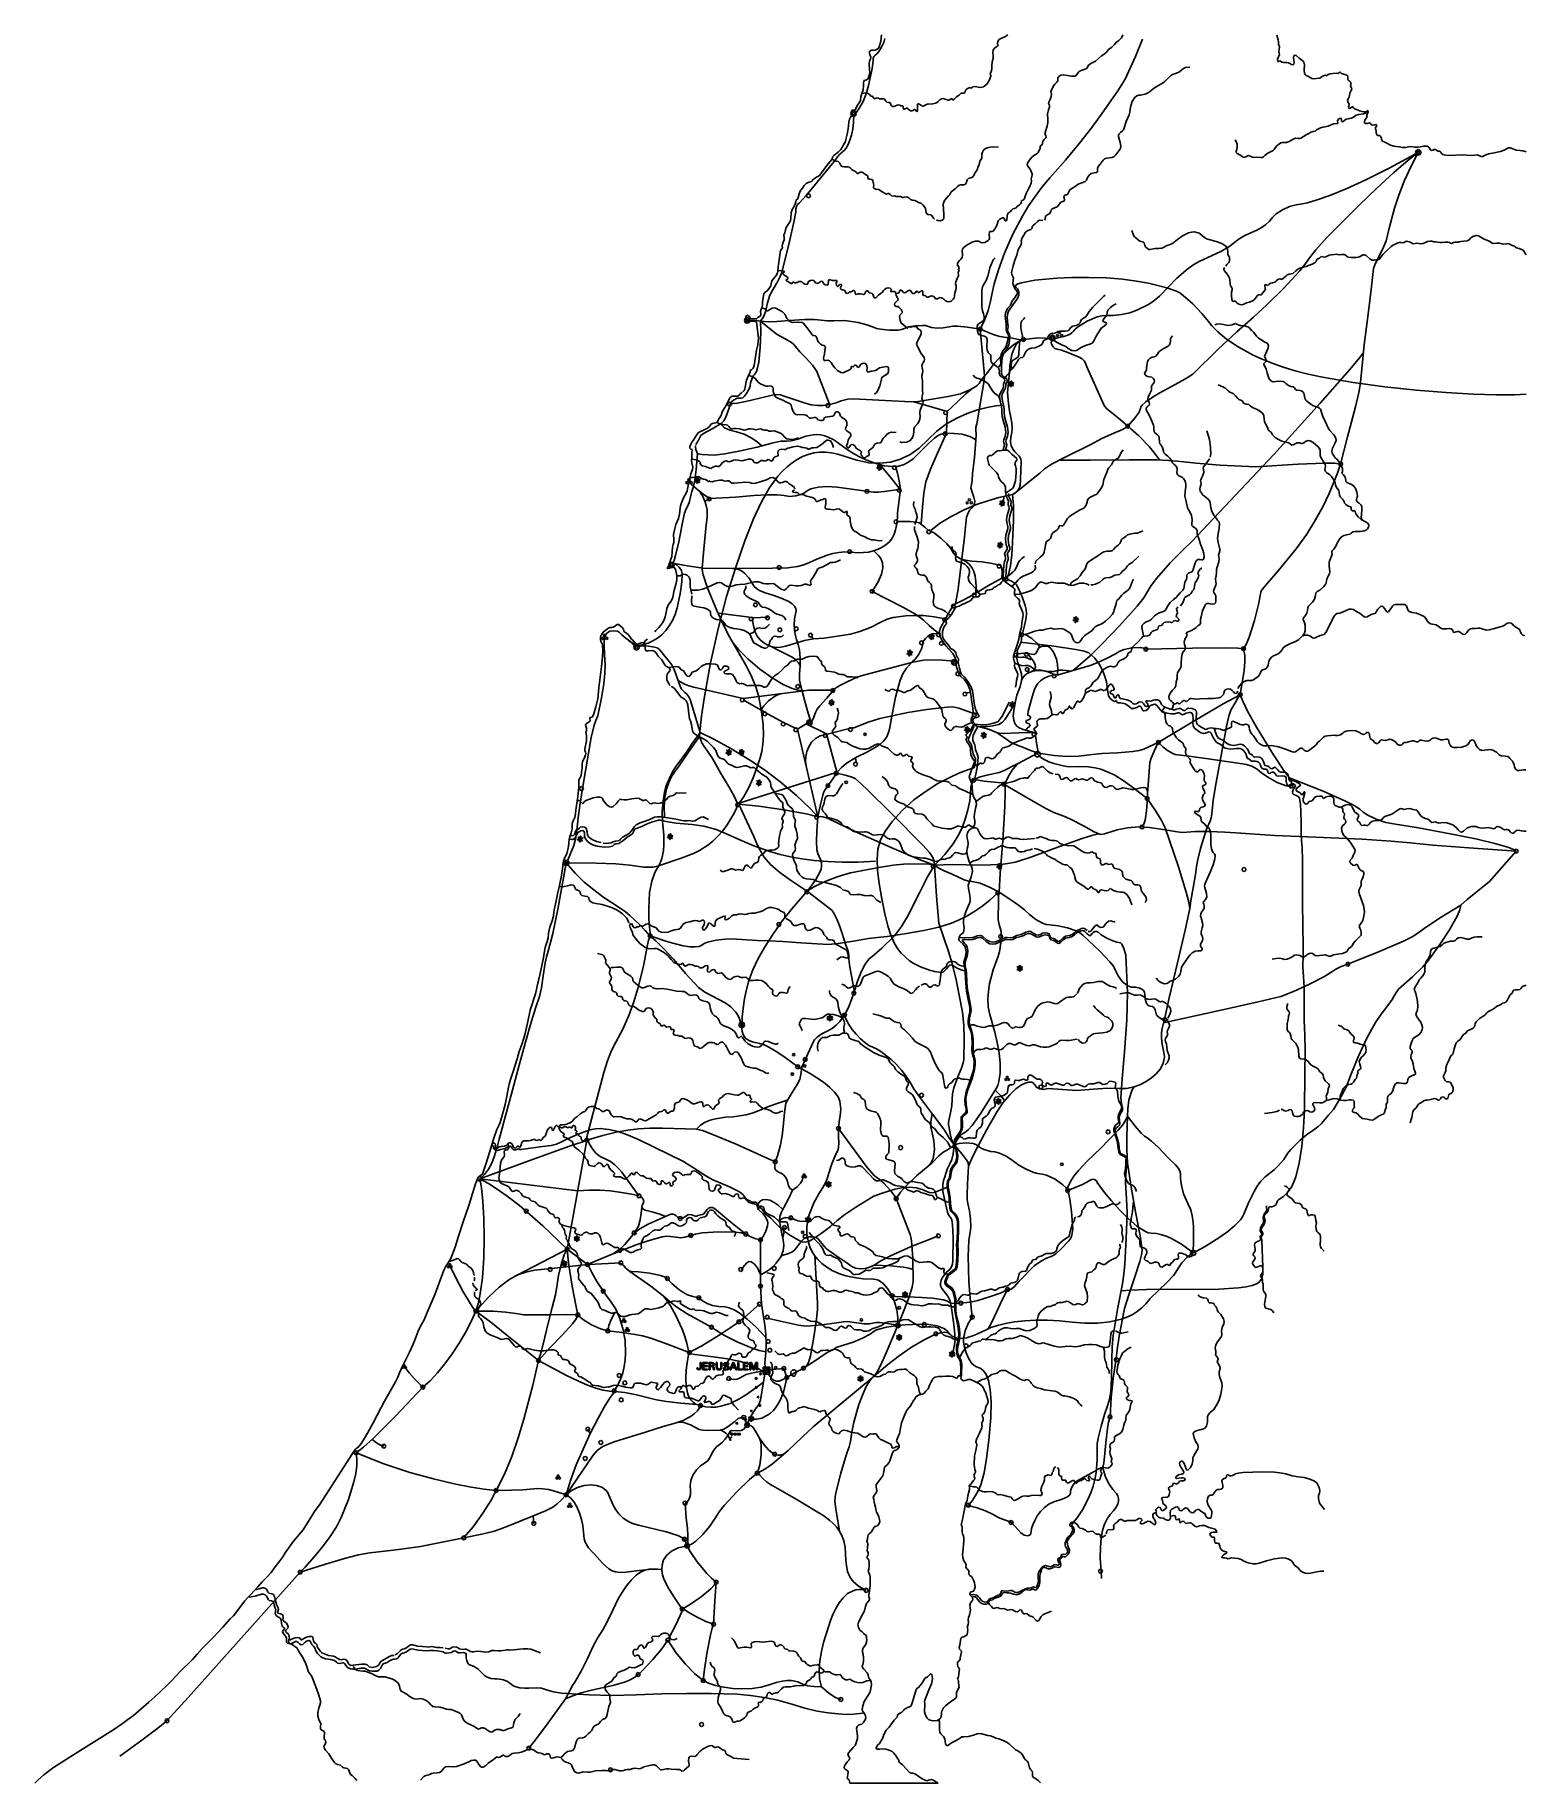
# Model space of a CAD drawing. Extents: x 59 to 518, y 17 to 555.
import ezdxf

# ---------------------------------------------------------------- set-up
doc = ezdxf.new("R2010")
doc.units = 0

msp = doc.modelspace()

# ---------------------------------------------------------------- linework, layer by layer
at = {"layer": '1'}
for p, q in [((319.27308, 553.072398), (319.496476, 554.930602)), ((357.405519, 554.349775), (358.342536, 554.93997)), ((393.322136, 554.005208), (393.801209, 554.930361)), ((441.19, 554.887), (441.357878, 554.206626)), ((315.6946, 549.716561), (316.148315, 550.170321)), ((315.83871, 548.910423), (315.6946, 549.716561)), ((316.148315, 550.170321), (316.464188, 550.275658)), ((316.464188, 550.275658), (316.73141, 550.235143)), ((316.73141, 550.235143), (317.119255, 550.185655)), ((317.119255, 550.185655), (317.717775, 550.31443)), ((317.459477, 548.726811), (317.960472, 549.110662)), ((317.717775, 550.31443), (318.327142, 550.648389)), ((317.960472, 549.110662), (318.659737, 549.865864)), ((318.327142, 550.648389), (318.74753, 551.214452)), ((318.659737, 549.865864), (319.446944, 551.163692)), ((318.74753, 551.214452), (319.27308, 553.072398)), ((319.446944, 551.163692), (320.116742, 552.608165)), ((320.116742, 552.608165), (320.463782, 553.803302)), ((353.729975, 549.615376), (353.861991, 550.300309)), ((353.847803, 548.45946), (353.729975, 549.615376)), ((353.861991, 550.300309), (354.174122, 550.77156)), ((354.174122, 550.77156), (354.991946, 551.345528)), ((354.991946, 551.345528), (355.240721, 551.637044)), ((355.173681, 552.370292), (355.260723, 552.91283)), ((355.248332, 551.94384), (355.173681, 552.370292)), ((355.240721, 551.637044), (355.248332, 551.94384)), ((355.260723, 552.91283), (355.537008, 553.418723)), ((355.537008, 553.418723), (356.030086, 553.73524)), ((356.030086, 553.73524), (357.405519, 554.349775)), ((388.067519, 548.997721), (388.773953, 549.667336)), ((388.773953, 549.667336), (389.394669, 550.466331)), ((389.394669, 550.466331), (390.375786, 551.226081)), ((390.375786, 551.226081), (390.920204, 551.677542)), ((390.920204, 551.677542), (391.208999, 552.050651)), ((391.208999, 552.050651), (391.787642, 552.727275)), ((391.787642, 552.727275), (392.560489, 553.231391)), ((392.560489, 553.231391), (393.322136, 554.005208)), ((397.624695, 548.341799), (399.849529, 553.63375)), ((441.357878, 554.206626), (441.621799, 553.46143)), ((441.621799, 553.46143), (441.655181, 552.775588)), ((441.655181, 552.775588), (441.753385, 552.12229)), ((441.753385, 552.12229), (441.984939, 551.32841)), ((441.926246, 550.43743), (441.779667, 549.848778)), ((441.779667, 549.848778), (441.926246, 549.35723)), ((441.984939, 551.32841), (441.926246, 550.43743)), ((441.926246, 549.35723), (441.974003, 548.828197)), ((315.594792, 539.823051), (316.574932, 544.615927)), ((315.601247, 545.965663), (315.752456, 546.951851)), ((315.752456, 544.244991), (315.601247, 545.965663)), ((315.752456, 546.951851), (316.061974, 547.527936)), ((315.820828, 543.429618), (315.752456, 544.244991)), ((316.155327, 548.104021), (315.83871, 548.910423)), ((316.061974, 547.527936), (316.155327, 548.104021)), ((316.574932, 544.615927), (316.865802, 547.077252)), ((316.865802, 547.077252), (316.92686, 547.724824)), ((316.92686, 547.724824), (317.119846, 548.269771)), ((317.119846, 548.269771), (317.459477, 548.726811)), ((352.903066, 542.95543), (353.216773, 543.704419)), ((353.216773, 543.704419), (353.456926, 544.45367)), ((353.379756, 545.491628), (353.52219, 546.70051)), ((353.456926, 544.45367), (353.379756, 545.491628)), ((353.52219, 546.70051), (353.843746, 547.641102)), ((353.843746, 547.641102), (353.847803, 548.45946)), ((380.11413, 543.520373), (380.648923, 543.921701)), ((380.648923, 543.921701), (381.560189, 544.21689)), ((381.560189, 544.21689), (382.409763, 544.519264)), ((382.409763, 544.519264), (382.775515, 544.743294)), ((382.775515, 544.743294), (382.914849, 544.994411)), ((382.914849, 544.994411), (383.093751, 545.556032)), ((383.093751, 545.556032), (383.920619, 546.117651)), ((383.920619, 546.117651), (385.310692, 546.891687)), ((385.310692, 546.891687), (386.312099, 547.730551)), ((386.312099, 547.730551), (387.147078, 548.472219)), ((387.147078, 548.472219), (388.067519, 548.997721)), ((394.492609, 541.36525), (397.624695, 548.341799)), ((412.03109, 544.30291), (411.264374, 543.579233)), ((412.456427, 544.641675), (412.03109, 544.30291)), ((413.100442, 544.875202), (412.456427, 544.641675)), ((414.364, 544.994), (413.100442, 544.875202)), ((441.666955, 548.23434), (441.384866, 547.516131)), ((441.384866, 547.516131), (441.494094, 546.76538)), ((441.494094, 546.76538), (441.670108, 546.663543)), ((441.974003, 548.828197), (441.666955, 548.23434)), ((441.670108, 546.663543), (441.871124, 546.824867)), ((441.871124, 546.824867), (442.088413, 546.978055)), ((442.088413, 546.978055), (442.313242, 546.85181)), ((442.313242, 546.85181), (442.696909, 546.572389)), ((442.696909, 546.572389), (443.270414, 546.430683)), ((443.270414, 546.430683), (444.258812, 546.46305)), ((444.258812, 546.46305), (444.803632, 546.360348)), ((444.803632, 546.360348), (445.382052, 546.030898)), ((445.382052, 546.030898), (445.734476, 545.817115)), ((445.734476, 545.817115), (446.090313, 545.761404)), ((446.090313, 545.761404), (446.387777, 545.908794)), ((446.279853, 547.957841), (446.46812, 548.47181)), ((446.387819, 547.125215), (446.279853, 547.957841)), ((446.387777, 545.908794), (446.521926, 546.337369)), ((446.521926, 546.337369), (446.387819, 547.125215)), ((446.46812, 548.47181), (446.818378, 548.67258)), ((446.818378, 548.67258), (447.196384, 548.565605)), ((447.196384, 548.565605), (448.081104, 547.796331)), ((448.081104, 547.796331), (448.924284, 547.217295)), ((448.924284, 547.217295), (449.219343, 546.993293)), ((449.219343, 546.993293), (449.477394, 546.56748)), ((449.477394, 546.56748), (449.729674, 545.758915)), ((449.729674, 545.758915), (449.625649, 544.160264)), ((449.625649, 544.160264), (449.74292, 543.12154)), ((313.779548, 538.060102), (313.909194, 539.233795)), ((313.873167, 540.198465), (313.965897, 540.642998)), ((313.909194, 539.233795), (313.873167, 540.198465)), ((313.965897, 540.642998), (314.139557, 540.903845)), ((314.139557, 540.903845), (314.866587, 541.10559)), ((314.79584, 537.106766), (315.594792, 539.823051)), ((314.866587, 541.10559), (315.249069, 541.341449)), ((315.249069, 541.341449), (315.464237, 541.825651)), ((315.464237, 541.825651), (315.737992, 542.862552)), ((315.737992, 542.862552), (315.820828, 543.429618)), ((345.473591, 538.143556), (345.96642, 538.49351)), ((345.96642, 538.49351), (346.475345, 538.701164)), ((346.475345, 538.701164), (346.715718, 538.688948)), ((346.715718, 538.688948), (346.992339, 538.566887)), ((346.992339, 538.566887), (347.366592, 538.786668)), ((347.366592, 538.786668), (347.61762, 538.987282)), ((347.61762, 538.987282), (348.005866, 539.096185)), ((348.005866, 539.096185), (348.767112, 539.014915)), ((348.767112, 539.014915), (349.213457, 538.847318)), ((349.213457, 538.847318), (349.943666, 538.774541)), ((349.943666, 538.774541), (350.850948, 539.001073)), ((350.850948, 539.001073), (351.828512, 539.731405)), ((351.828512, 539.731405), (352.539459, 540.668623)), ((352.539459, 540.668623), (352.850421, 541.392191)), ((352.850421, 541.392191), (353.066402, 542.271395)), ((353.057759, 542.625451), (352.903066, 542.95543)), ((353.132261, 542.483496), (353.057759, 542.625451)), ((353.066402, 542.271395), (353.132261, 542.483496)), ((371.813622, 538.010479), (372.169971, 538.773891)), ((372.169971, 538.773891), (372.379123, 539.317344)), ((372.379123, 539.317344), (372.806028, 539.752847)), ((372.806028, 539.752847), (373.453593, 540.397283)), ((373.453593, 540.397283), (373.721169, 540.85854)), ((373.721169, 540.85854), (373.756409, 541.279317)), ((373.756409, 541.279317), (373.777338, 541.705929)), ((373.777338, 541.705929), (374.097676, 542.16492)), ((374.097676, 542.16492), (374.714811, 542.526742)), ((374.714811, 542.526742), (375.626129, 542.661847)), ((375.626129, 542.661847), (376.767171, 542.502023)), ((376.767171, 542.502023), (377.942509, 542.269338)), ((377.942509, 542.269338), (378.961014, 542.268892)), ((378.961014, 542.268892), (379.351727, 542.451101)), ((379.351727, 542.451101), (379.631559, 542.80578)), ((379.631559, 542.80578), (380.11413, 543.520373)), ((392.23554, 537.730978), (394.492609, 541.36525)), ((403.553251, 538.654474), (402.0087, 537.39096)), ((404.499586, 539.322694), (403.553251, 538.654474)), ((405.292, 539.72352), (404.499586, 539.322694)), ((405.98858, 540.061077), (405.292, 539.72352)), ((406.71757, 540.609208), (405.98858, 540.061077)), ((407.88385, 541.88357), (406.71757, 540.609208)), ((408.395618, 542.401947), (407.88385, 541.88357)), ((409.06124, 542.790778), (408.395618, 542.401947)), ((410.30319, 543.17967), (409.06124, 542.790778)), ((411.264374, 543.579233), (410.30319, 543.17967)), ((449.74292, 543.12154), (449.916006, 542.722544)), ((449.916006, 542.722544), (450.19287, 542.472445)), ((450.19287, 542.472445), (450.566108, 542.315812)), ((450.566108, 542.315812), (451.477156, 541.802875)), ((451.477156, 541.802875), (451.979874, 541.532185)), ((451.979874, 541.532185), (452.422068, 541.451861)), ((452.422068, 541.451861), (454.409258, 541.667761)), ((454.409258, 541.667761), (455.295611, 542.213286)), ((455.295611, 542.213286), (455.759226, 542.48805)), ((455.759226, 542.48805), (456.181958, 542.532065)), ((456.181958, 542.532065), (456.506028, 542.365555)), ((456.506028, 542.365555), (456.959479, 542.717626)), ((456.959479, 542.717626), (457.610391, 542.985742)), ((457.610391, 542.985742), (458.397265, 543.080061)), ((458.397265, 543.080061), (459.606719, 543.151189)), ((459.606719, 543.151189), (460.049586, 543.093378)), ((460.049586, 543.093378), (460.19831, 543.09022)), ((460.19831, 543.09022), (460.329206, 543.295122)), ((460.329206, 543.295122), (460.488656, 543.504997)), ((460.488656, 543.504997), (460.686966, 543.48399)), ((460.686966, 543.48399), (461.075682, 543.122261)), ((461.075682, 543.122261), (462.123211, 542.785536)), ((462.123211, 542.785536), (462.736256, 542.581421)), ((462.736256, 542.581421), (463.007492, 542.286885)), ((463.007492, 542.286885), (463.056748, 541.455346)), ((463.056748, 541.455346), (463.199926, 541.072005)), ((463.199926, 541.072005), (463.494677, 540.818275)), ((463.494677, 540.818275), (464.014979, 540.328709)), ((463.985743, 539.709495), (463.893139, 539.136983)), ((463.893139, 539.136983), (464.158251, 538.629295)), ((464.014979, 540.328709), (463.985743, 539.709495)), ((464.158251, 538.629295), (464.264238, 538.370159)), ((464.264238, 538.370159), (464.228277, 538.078611)), ((311.547705, 532.264336), (311.806732, 532.991366)), ((311.806732, 532.991366), (312.238795, 533.589015)), ((312.238795, 533.589015), (312.670726, 534.136084)), ((312.479362, 532.143473), (313.764084, 534.472976)), ((312.670726, 534.136084), (312.929885, 534.856185)), ((312.929885, 534.856185), (313.073862, 535.914426)), ((313.073862, 535.914426), (313.390612, 536.929805)), ((313.390612, 536.929805), (313.779548, 538.060102)), ((313.391, 536.93), (314.71171, 537.085928)), ((313.764084, 534.472976), (314.79584, 537.106766)), ((314.71171, 537.085928), (315.346994, 536.96433)), ((315.346994, 536.96433), (315.83186, 536.53489)), ((315.83186, 536.53489), (316.165714, 536.140662)), ((316.165714, 536.140662), (316.427833, 536.056789)), ((316.427833, 536.056789), (316.638556, 536.050307)), ((316.638556, 536.050307), (316.818224, 535.88825)), ((316.818224, 535.88825), (317.14419, 535.342504)), ((317.14419, 535.342504), (317.331481, 535.237674)), ((317.331481, 535.237674), (317.567522, 535.33439)), ((317.567522, 535.33439), (318.124998, 535.611276)), ((318.124998, 535.611276), (318.511553, 535.497373)), ((318.511553, 535.497373), (318.853835, 535.261321)), ((318.853835, 535.261321), (319.391379, 535.269479)), ((319.391379, 535.269479), (320.128242, 535.253163)), ((320.128242, 535.253163), (320.476831, 535.077094)), ((320.476831, 535.077094), (320.694189, 534.748427)), ((320.694189, 534.748427), (320.863957, 534.409921)), ((320.863957, 534.409921), (321.101161, 534.214984)), ((321.101161, 534.214984), (321.605765, 534.194567)), ((321.605765, 534.194567), (322.033375, 534.170225)), ((322.033375, 534.170225), (322.192433, 533.804043)), ((322.192433, 533.804043), (322.448726, 533.189196)), ((322.448726, 533.189196), (322.801338, 532.947538)), ((322.801338, 532.947538), (323.266993, 532.892114)), ((323.266993, 532.892114), (324.237086, 533.280301)), ((324.237086, 533.280301), (324.670688, 533.416633)), ((324.670688, 533.416633), (325.060863, 533.302041)), ((325.060863, 533.302041), (325.430688, 533.134582)), ((325.430688, 533.134582), (325.773163, 533.110659)), ((325.773163, 533.110659), (326.03633, 533.068481)), ((326.03633, 533.068481), (326.168233, 532.846253)), ((330.501041, 533.388648), (330.603391, 533.72652)), ((330.561719, 532.077905), (330.501041, 533.388648)), ((330.603391, 533.72652), (330.855229, 533.771235)), ((330.855229, 533.771235), (331.636717, 533.286961)), ((331.636717, 533.286961), (332.018266, 533.061525)), ((332.018266, 533.061525), (332.320309, 533.022289)), ((332.320309, 533.022289), (333.073795, 533.429306)), ((333.073795, 533.429306), (333.506911, 533.617601)), ((333.506911, 533.617601), (333.851359, 533.64106)), ((333.851359, 533.64106), (335.268066, 533.706192)), ((335.268066, 533.706192), (336.196337, 533.979941)), ((336.196337, 533.979941), (336.880299, 534.455269)), ((336.880299, 534.455269), (337.368079, 534.956405)), ((337.368079, 534.956405), (337.901763, 535.265289)), ((337.901763, 535.265289), (338.478311, 535.348285)), ((338.478311, 535.348285), (339.094679, 535.171759)), ((339.094679, 535.171759), (339.99435, 534.821584)), ((339.99435, 534.821584), (340.244226, 534.851035)), ((340.244226, 534.851035), (340.429939, 535.008776)), ((340.429939, 535.008776), (340.950902, 535.253031)), ((340.950902, 535.253031), (341.190151, 535.228595)), ((341.190151, 535.228595), (341.276604, 535.106496)), ((341.276604, 535.106496), (341.423315, 534.907089)), ((341.423315, 534.907089), (341.862919, 535.171759)), ((341.862919, 535.171759), (342.563094, 535.867743)), ((342.563094, 535.867743), (343.361159, 536.441759)), ((343.361159, 536.441759), (343.812669, 536.828491)), ((343.812669, 536.828491), (343.951459, 536.968511)), ((343.951459, 536.968511), (344.142207, 536.995619)), ((344.142207, 536.995619), (344.793788, 537.064676)), ((344.793788, 537.064676), (345.095006, 537.247337)), ((345.095006, 537.247337), (345.249577, 537.549126)), ((345.249577, 537.549126), (345.473591, 538.143556)), ((370.910067, 533.883637), (370.967487, 534.291805)), ((371.047082, 533.532321), (370.910067, 533.883637)), ((370.967487, 534.291805), (371.364934, 535.029861)), ((371.194014, 533.15881), (371.047082, 533.532321)), ((371.163145, 532.704305), (371.194014, 533.15881)), ((371.364934, 535.029861), (371.713125, 535.987387)), ((371.623327, 537.526314), (371.813622, 538.010479)), ((371.651742, 537.074561), (371.623327, 537.526314)), ((371.756649, 536.576879), (371.651742, 537.074561)), ((371.713125, 535.987387), (371.756649, 536.576879)), ((387.451159, 530.824325), (392.23554, 537.730978)), ((396.21204, 533.124835), (396.047304, 532.055734)), ((396.65214, 534.453029), (396.21204, 533.124835)), ((397.335215, 535.602081), (396.65214, 534.453029)), ((398.034495, 536.192135), (397.335215, 535.602081)), ((398.668953, 536.409524), (398.034495, 536.192135)), ((399.15756, 536.440579), (398.668953, 536.409524)), ((400.55085, 536.721301), (399.15756, 536.440579)), ((401.381044, 537.023686), (400.55085, 536.721301)), ((402.0087, 537.39096), (401.381044, 537.023686)), ((463.207871, 535.346355), (462.996734, 534.757659)), ((462.996734, 534.757659), (463.207871, 534.136685)), ((463.510377, 535.832216), (463.207871, 535.346355)), ((463.207871, 534.136685), (463.50438, 533.628996)), ((463.380732, 533.056485), (463.278741, 532.712346)), ((463.50438, 533.628996), (463.380732, 533.056485)), ((463.553592, 536.383165), (463.510377, 535.832216)), ((463.634377, 537.052648), (463.553592, 536.383165)), ((463.940588, 537.592485), (463.634377, 537.052648)), ((464.228277, 538.078611), (463.940588, 537.592485)), ((309.186216, 526.043463), (309.366, 528.044899)), ((309.366, 528.044899), (309.550397, 528.975519)), ((309.550397, 528.975519), (309.761948, 529.441763)), ((309.761948, 529.441763), (310.193968, 530.075394)), ((309.971154, 530.737), (310.223169, 531.345099)), ((310.223169, 530.128592), (309.971154, 530.737)), ((310.186691, 531.450788), (310.304684, 531.667762)), ((310.280177, 530.881803), (310.186691, 531.450788)), ((310.193968, 530.075394), (310.31266, 530.510992)), ((310.223169, 531.345099), (310.831577, 531.59707)), ((310.831577, 529.876577), (310.223169, 530.128592)), ((310.31266, 530.510992), (310.280177, 530.881803)), ((310.304684, 531.667762), (310.568396, 531.803608)), ((310.40863, 530.737), (310.532763, 531.036552)), ((310.532763, 530.437316), (310.40863, 530.737)), ((310.532763, 531.036552), (310.832315, 531.160685)), ((310.832315, 530.313315), (310.532763, 530.437316)), ((310.568396, 531.803608), (311.230823, 531.904194)), ((310.625703, 525.960119), (310.869835, 528.040093)), ((310.831577, 531.59707), (311.440072, 531.345134)), ((311.439985, 530.128592), (310.831577, 529.876577)), ((310.832315, 531.160685), (311.132164, 531.036711)), ((311.131999, 530.437316), (310.832315, 530.313315)), ((310.869835, 528.040093), (310.921512, 530.340052)), ((310.921512, 530.340052), (311.735838, 531.16214)), ((311.256, 530.737), (311.131999, 530.437316)), ((311.132164, 531.036711), (311.256, 530.737)), ((311.230823, 531.904194), (311.459478, 532.014001)), ((311.692, 530.737), (311.439985, 530.128592)), ((311.440072, 531.345134), (311.692, 530.737)), ((311.459478, 532.014001), (311.547705, 532.264336)), ((311.735838, 531.16214), (312.479362, 532.143473)), ((326.168233, 532.846253), (326.195221, 532.21368)), ((326.195221, 532.21368), (326.271024, 532.074184)), ((326.271024, 532.074184), (326.491024, 532.142816)), ((326.491024, 532.142816), (327.138458, 532.399461)), ((327.138458, 532.399461), (327.430028, 532.358219)), ((327.430028, 532.358219), (327.663654, 532.142816)), ((327.663654, 532.142816), (328.355492, 531.625822)), ((328.355492, 531.625822), (328.771676, 531.561197)), ((328.771676, 531.561197), (329.096284, 531.719484)), ((329.096284, 531.719484), (329.63374, 532.028869)), ((329.63374, 532.028869), (329.856496, 531.966736)), ((329.856496, 531.966736), (329.975404, 531.751939)), ((329.975404, 531.751939), (330.10844, 531.486811)), ((330.10844, 531.486811), (330.329813, 531.365252)), ((330.329813, 531.365252), (330.52056, 531.518528)), ((330.52056, 531.518528), (330.561719, 532.077905)), ((370.508656, 526.829113), (370.663834, 527.950603)), ((370.594557, 530.619879), (370.846352, 531.919421)), ((370.645975, 528.866841), (370.594557, 530.619879)), ((370.663834, 527.950603), (370.645975, 528.866841)), ((370.846352, 531.919421), (371.163145, 532.704305)), ((384.192261, 526.437486), (387.451159, 530.824325)), ((394.794418, 528.254125), (394.146369, 526.331749)), ((395.701759, 530.306139), (394.794418, 528.254125)), ((395.947391, 531.148558), (395.701759, 530.306139)), ((396.047304, 532.055734), (395.947391, 531.148558)), ((458.620588, 527.525584), (457.691948, 527.196134)), ((459.679138, 527.628286), (458.620588, 527.525584)), ((459.951234, 527.676848), (459.679138, 527.628286)), ((460.087786, 528.918877), (459.865757, 528.405807)), ((459.865757, 528.405807), (459.966783, 527.887401)), ((459.966783, 527.887401), (459.951234, 527.676848)), ((460.334217, 529.153072), (460.087786, 528.918877)), ((460.729708, 529.269758), (460.334217, 529.153072)), ((461.034755, 529.1691), (460.729708, 529.269758)), ((461.092054, 528.886245), (461.034755, 529.1691)), ((461.076129, 528.546703), (461.092054, 528.886245)), ((461.161507, 528.275985), (461.076129, 528.546703)), ((461.384484, 528.178928), (461.161507, 528.275985)), ((461.63855, 528.243795), (461.384484, 528.178928)), ((462.084372, 528.665098), (461.63855, 528.243795)), ((462.579846, 528.994371), (462.084372, 528.665098)), ((463.207612, 529.096897), (462.579846, 528.994371)), ((464.208088, 529.366948), (463.207612, 529.096897)), ((463.278741, 532.712346), (463.342676, 532.408655)), ((463.342676, 532.408655), (463.543996, 532.266954)), ((463.543996, 532.266954), (463.854159, 532.408786)), ((463.854159, 532.408786), (464.397656, 532.855093)), ((464.787071, 529.631487), (464.208088, 529.366948)), ((464.397656, 532.855093), (464.603606, 532.821783)), ((464.603606, 532.821783), (464.821826, 532.523791)), ((465.208562, 529.960848), (464.787071, 529.631487)), ((464.821826, 532.523791), (465.148624, 532.227365)), ((465.148624, 532.227365), (465.691553, 531.949162)), ((465.669661, 530.256525), (465.208562, 529.960848)), ((466.365012, 530.44693), (465.669661, 530.256525)), ((465.691553, 531.949162), (466.636156, 531.602337)), ((467.845572, 530.608899), (466.365012, 530.44693)), ((466.636156, 531.602337), (467.859278, 531.296656)), ((468.487009, 530.841026), (467.845572, 530.608899)), ((467.859278, 531.296656), (468.588529, 531.229276)), ((468.328339, 528.713316), (468.19155, 528.060105)), ((468.19155, 528.060105), (468.240569, 527.793411)), ((468.240569, 527.793411), (468.427866, 527.644225)), ((468.727065, 529.269425), (468.328339, 528.713316)), ((468.427866, 527.644225), (469.055501, 527.714384)), ((468.726809, 531.245661), (468.487009, 530.841026)), ((468.588529, 531.229276), (468.986356, 531.41219)), ((469.059425, 529.753788), (468.727065, 529.269425)), ((469.059866, 530.547403), (468.910856, 530.240692)), ((468.910856, 530.240692), (468.938026, 530.076226)), ((468.938026, 530.076226), (469.059425, 529.753788)), ((468.986356, 531.41219), (469.114899, 531.641259)), ((469.055501, 527.714384), (469.715988, 527.861933)), ((469.342308, 531.245326), (469.059866, 530.547403)), ((469.114899, 531.641259), (469.229155, 531.65274)), ((469.229155, 531.65274), (469.342308, 531.245326)), ((469.715988, 527.861933), (469.96474, 527.775106)), ((469.96474, 527.775106), (470.119831, 527.555987)), ((470.119831, 527.555987), (470.3086, 527.315057)), ((308.041191, 521.622683), (308.324735, 522.108715)), ((308.324735, 522.108715), (308.494773, 522.702663)), ((308.494773, 522.702663), (308.883754, 524.351367)), ((308.883754, 524.351367), (309.186216, 526.043463)), ((309.160213, 521.186785), (309.728728, 522.518797)), ((309.728728, 522.518797), (310.231279, 524.114798)), ((310.231279, 524.114798), (310.625703, 525.960119)), ((369.032019, 521.609161), (369.136088, 522.289447)), ((369.136088, 522.289447), (369.522732, 522.732401)), ((369.522732, 522.732401), (370.015209, 523.250586)), ((369.726858, 524.539499), (369.982401, 525.180321)), ((370.01027, 523.942071), (369.726858, 524.539499)), ((369.982401, 525.180321), (370.508656, 526.829113)), ((370.133224, 523.615197), (370.01027, 523.942071)), ((370.015209, 523.250586), (370.133224, 523.615197)), ((380.398778, 521.584909), (384.192261, 526.437486)), ((392.526505, 524.430814), (392.391457, 524.07441)), ((392.391457, 524.07441), (392.418466, 523.653119)), ((392.418466, 523.653119), (392.990934, 521.827984)), ((393.023479, 524.949219), (392.526505, 524.430814)), ((393.649747, 525.381325), (393.023479, 524.949219)), ((393.946708, 525.751249), (393.649747, 525.381325)), ((394.146369, 526.331749), (393.946708, 525.751249)), ((428.701639, 522.139736), (428.402291, 522.660126)), ((428.943672, 521.315606), (428.701639, 522.139736)), ((444.990928, 522.098507), (444.214376, 521.855488)), ((446.418268, 523.005849), (444.990928, 522.098507)), ((447.006831, 523.173154), (446.418268, 523.005849)), ((447.755998, 523.048888), (447.006831, 523.173154)), ((448.164423, 523.027931), (447.755998, 523.048888)), ((448.620739, 523.173066), (448.164423, 523.027931)), ((449.355838, 523.653901), (448.620739, 523.173066)), ((450.218769, 524.183022), (449.355838, 523.653901)), ((451.084088, 524.647321), (450.218769, 524.183022)), ((451.665817, 525.025498), (451.084088, 524.647321)), ((452.379838, 525.208942), (451.665817, 525.025498)), ((452.951602, 525.338587), (452.379838, 525.208942)), ((453.458278, 525.727524), (452.951602, 525.338587)), ((454.641489, 526.332228), (453.458278, 525.727524)), ((455.408515, 526.59008), (454.641489, 526.332228)), ((456.050128, 526.677905), (455.408515, 526.59008)), ((456.96827, 526.839785), (456.050128, 526.677905)), ((457.691948, 527.196134), (456.96827, 526.839785)), ((470.3086, 527.315057), (470.631446, 527.183499)), ((470.631446, 527.183499), (471.371131, 527.297049)), ((471.371131, 527.297049), (471.675682, 527.360373)), ((471.80293, 526.692036), (471.506685, 526.222226)), ((471.506685, 526.222226), (471.630069, 525.784694)), ((471.630069, 525.784694), (471.776163, 525.266465)), ((471.675682, 527.360373), (471.895402, 527.22129)), ((471.776163, 525.266465), (471.761655, 524.748234)), ((471.761655, 524.748234), (472.044009, 524.123245)), ((471.960935, 526.968834), (471.80293, 526.692036)), ((471.895402, 527.22129), (471.960935, 526.968834)), ((472.044009, 524.123245), (472.342728, 523.906314)), ((472.342728, 523.906314), (472.653122, 523.952016)), ((472.653122, 523.952016), (472.91077, 523.988518)), ((472.91077, 523.988518), (473.110144, 523.754285)), ((473.110144, 523.754285), (473.375609, 523.135337)), ((473.375609, 523.135337), (473.451015, 522.700628)), ((473.451015, 522.700628), (473.689933, 522.233639)), ((473.689933, 522.233639), (474.663773, 521.808367)), ((304.246984, 516.654663), (304.392593, 517.453835)), ((304.392593, 517.453835), (304.765213, 517.864333)), ((304.765213, 517.864333), (306.149422, 518.852416)), ((304.821642, 515.949202), (305.916529, 517.435276)), ((305.916529, 517.435276), (306.625285, 518.236985)), ((306.149422, 518.852416), (306.970445, 519.644163)), ((306.625285, 518.236985), (307.480522, 518.921352)), ((306.970445, 519.644163), (307.457963, 520.456183)), ((307.457963, 520.456183), (307.725236, 521.11502)), ((307.480522, 518.921352), (307.993946, 519.373394)), ((307.725236, 521.11502), (308.041191, 521.622683)), ((307.993946, 519.373394), (308.567898, 520.133428)), ((308.567898, 520.133428), (309.160213, 521.186785)), ((350.108504, 516.660621), (350.295526, 517.047407)), ((350.295526, 517.047407), (350.340764, 517.51919)), ((350.340764, 517.51919), (350.354892, 518.34945)), ((350.354892, 518.34945), (350.51914, 518.899964)), ((350.51914, 518.899964), (350.875266, 519.453289)), ((350.875266, 519.453289), (351.488582, 519.943841)), ((351.488582, 519.943841), (352.424404, 520.306038)), ((352.424404, 520.306038), (353.748046, 520.474295)), ((353.748046, 520.474295), (355.524824, 520.38303)), ((364.366546, 515.50365), (365.261587, 516.727567)), ((365.261587, 516.727567), (365.803082, 517.382702)), ((365.803082, 517.382702), (366.353736, 517.77871)), ((366.353736, 517.77871), (367.29596, 518.296851)), ((367.29596, 518.296851), (367.608107, 518.628914)), ((367.608107, 518.628914), (367.763786, 518.98803)), ((367.763786, 518.98803), (368.113697, 519.668669)), ((368.113697, 519.668669), (368.287611, 519.956154)), ((368.272138, 520.626324), (368.51379, 520.860215)), ((368.31306, 520.1977), (368.272138, 520.626324)), ((368.287611, 519.956154), (368.31306, 520.1977)), ((368.51379, 520.860215), (368.902551, 521.072631)), ((368.902551, 521.072631), (369.032019, 521.609161)), ((376.103122, 516.384046), (380.398778, 521.584909)), ((388.170168, 516.798242), (387.752988, 516.417309)), ((388.822165, 517.046752), (388.170168, 516.798242)), ((390.344838, 517.222699), (388.822165, 517.046752)), ((391.027924, 517.460702), (390.344838, 517.222699)), ((391.662422, 518.062042), (391.027924, 517.460702)), ((392.850618, 519.678729), (391.662422, 518.062042)), ((393.062372, 520.122384), (392.850618, 519.678729)), ((392.990934, 521.827984), (393.135418, 520.652106)), ((393.135418, 520.652106), (393.062372, 520.122384)), ((428.646418, 519.147486), (428.834443, 519.679516)), ((428.716924, 518.728961), (428.646418, 519.147486)), ((428.932619, 518.440081), (428.716924, 518.728961)), ((428.834443, 519.679516), (429.023052, 520.418584)), ((429.180164, 518.296986), (428.932619, 518.440081)), ((429.023052, 520.418584), (428.943672, 521.315606)), ((429.835011, 518.037739), (429.180164, 518.296986)), ((430.521074, 517.519465), (429.835011, 518.037739)), ((430.82067, 517.295308), (430.521074, 517.519465)), ((431.168949, 517.249414), (430.82067, 517.295308)), ((431.816824, 517.562504), (431.168949, 517.249414)), ((432.41606, 517.810947), (431.816824, 517.562504)), ((432.981694, 517.605895), (432.41606, 517.810947)), ((433.662955, 517.319661), (432.981694, 517.605895)), ((434.409034, 517.260174), (433.662955, 517.319661)), ((435.185228, 517.341269), (434.409034, 517.260174)), ((436.223364, 517.260174), (435.185228, 517.341269)), ((436.697829, 517.238539), (436.223364, 517.260174)), ((437.043308, 517.378928), (436.697829, 517.238539)), ((437.474314, 517.821795), (437.043308, 517.378928)), ((438.441625, 518.556188), (437.474314, 517.821795)), ((439.634364, 519.160935), (438.441625, 518.556188)), ((440.022792, 519.324287), (439.634364, 519.160935)), ((440.374841, 519.625321), (440.022792, 519.324287)), ((440.757604, 520.284175), (440.374841, 519.625321)), ((441.174763, 520.791777), (440.757604, 520.284175)), ((441.752788, 521.234556), (441.174763, 520.791777)), ((442.433248, 521.682804), (441.752788, 521.234556)), ((442.882834, 521.83597), (442.433248, 521.682804)), ((443.308178, 521.839216), (442.882834, 521.83597)), ((444.214376, 521.855488), (443.308178, 521.839216)), ((474.663773, 521.808367), (475.476753, 521.415902)), ((475.476753, 521.415902), (476.228521, 521.001125)), ((476.029509, 514.067387), (484.74892, 518.78605)), ((476.228521, 521.001125), (477.177143, 520.715992)), ((477.177143, 520.715992), (478.077386, 520.618758)), ((478.077386, 520.618758), (478.946673, 520.456701)), ((478.946673, 520.456701), (479.751796, 520.273037)), ((479.751796, 520.273037), (480.847433, 520.28384)), ((480.847433, 520.28384), (481.891037, 520.505384)), ((481.587603, 516.383932), (484.74965, 518.78609)), ((481.891037, 520.505384), (482.706563, 520.629561)), ((484.74892, 518.78605), (482.424126, 514.329283)), ((482.706563, 520.629561), (483.575849, 520.424377)), ((483.575849, 520.424377), (484.133572, 520.350112)), ((483.890329, 518.786), (484.141418, 519.394232)), ((484.141418, 518.177592), (483.890329, 518.786)), ((484.133572, 520.350112), (484.735383, 520.413661)), ((484.141418, 519.394232), (484.747577, 519.64607)), ((484.747577, 517.925577), (484.141418, 518.177592)), ((484.327335, 518.786), (484.451336, 519.08586)), ((484.451336, 518.486316), (484.327335, 518.786)), ((484.451336, 519.08586), (484.748904, 519.210038)), ((484.748904, 518.362315), (484.451336, 518.486316)), ((484.735383, 520.413661), (486.463283, 520.715991)), ((484.747577, 519.64607), (485.356822, 519.394134)), ((485.356646, 518.177592), (484.747577, 517.925577)), ((484.748904, 519.210038), (485.049613, 519.085755)), ((485.049558, 518.486316), (484.748904, 518.362315)), ((485.174, 518.786), (485.049558, 518.486316)), ((485.049613, 519.085755), (485.174, 518.786)), ((485.608, 518.786), (485.356646, 518.177592)), ((485.356822, 519.394134), (485.608, 518.786)), ((486.463283, 520.715991), (487.414989, 520.694384)), ((487.414989, 520.694384), (487.861472, 520.533727)), ((487.861472, 520.533727), (488.104753, 520.283839)), ((488.104753, 520.283839), (488.526983, 519.603509)), ((488.526983, 519.603509), (488.871264, 519.409129)), ((488.871264, 519.409129), (489.272793, 519.506318)), ((489.272793, 519.506318), (489.667385, 519.691934)), ((489.667385, 519.691934), (490.005951, 519.695319)), ((490.005951, 519.695319), (490.482463, 519.333457)), ((490.482463, 519.333457), (490.750457, 519.185759)), ((490.750457, 519.185759), (491.140523, 519.155437)), ((491.140523, 519.155437), (491.514384, 519.084568)), ((491.514384, 519.084568), (491.733763, 518.815228)), ((491.733763, 518.815228), (491.935166, 518.43585)), ((491.935166, 518.43585), (492.334543, 518.14557)), ((492.334543, 518.14557), (493.679333, 517.864847)), ((493.679333, 517.864847), (498.690533, 517.994316)), ((498.690533, 517.994316), (500.763229, 517.870139)), ((500.763229, 517.870139), (502.187963, 517.907886)), ((502.187963, 517.907886), (502.896823, 517.988937)), ((502.896823, 517.988937), (503.442443, 517.778417)), ((503.442443, 517.778417), (504.079646, 517.502986)), ((504.079646, 517.502986), (504.596651, 517.529279)), ((504.596651, 517.529279), (505.170343, 517.778417)), ((505.170343, 517.778417), (506.41776, 518.323722)), ((506.41776, 518.323722), (507.631313, 518.512899)), ((507.631313, 518.512899), (510.046469, 519.079767)), ((510.046469, 519.079767), (511.417543, 519.539463)), ((511.417543, 519.539463), (512.168733, 519.938469)), ((512.168733, 519.938469), (512.529706, 520.162471)), ((512.529706, 520.162471), (513.016058, 520.208343)), ((513.016058, 520.208343), (513.896983, 519.895077)), ((513.896983, 519.895077), (514.851201, 519.50645)), ((514.851201, 519.50645), (516.098313, 519.376848)), ((516.098313, 519.376848), (516.990397, 519.241735)), ((516.990397, 519.241735), (517.936983, 518.947871)), ((299.45702, 511.152133), (300.096268, 511.464583)), ((299.679149, 509.614205), (304.821642, 515.949202)), ((300.096268, 511.464583), (300.488494, 511.772933)), ((300.488494, 511.772933), (302.286777, 514.294892)), ((302.286777, 514.294892), (303.495712, 515.861581)), ((303.495712, 515.861581), (304.246984, 516.654663)), ((304.247, 516.655), (304.883763, 516.239296)), ((304.883763, 516.239296), (305.45597, 516.05034)), ((305.45597, 516.05034), (306.05547, 515.985517)), ((306.05547, 515.985517), (306.324776, 515.807255)), ((306.324776, 515.807255), (306.49278, 515.531758)), ((306.49278, 515.531758), (306.930267, 514.786693)), ((306.930267, 514.786693), (307.349382, 514.486988)), ((307.349382, 514.486988), (307.91835, 514.365478)), ((307.91835, 514.365478), (309.095609, 514.322263)), ((309.095609, 514.322263), (309.534369, 514.219627)), ((309.534369, 514.219627), (309.81911, 514.019757)), ((309.81911, 514.019757), (310.278161, 513.47454)), ((310.278161, 513.47454), (310.769491, 513.155806)), ((310.769491, 513.155806), (311.261086, 512.999261)), ((311.261086, 512.999261), (311.719872, 512.551146)), ((311.719872, 512.551146), (311.927167, 512.319537)), ((311.927167, 512.319537), (312.1466, 512.25402)), ((312.1466, 512.25402), (312.540784, 512.507754)), ((312.540784, 512.507754), (313.096937, 512.767134)), ((313.096937, 512.767134), (313.750454, 512.637576)), ((313.750454, 512.637576), (314.263436, 512.183861)), ((314.263436, 512.183861), (314.743874, 511.860055)), ((314.743874, 511.860055), (315.181494, 511.535942)), ((315.181494, 511.535942), (315.296918, 511.288854)), ((347.23033, 511.03939), (347.629938, 511.372825)), ((347.629938, 511.372825), (347.964723, 511.827801)), ((347.964723, 511.827801), (348.31018, 512.55139)), ((348.31018, 512.55139), (348.704585, 513.107543)), ((348.704585, 513.107543), (348.93615, 513.45656)), ((348.93615, 513.45656), (349.001623, 513.76106)), ((349.001623, 513.76106), (349.104149, 514.257638)), ((349.104149, 514.257638), (349.433422, 514.75448)), ((349.433422, 514.75448), (349.670973, 515.440322)), ((349.670973, 515.440322), (349.779143, 516.09362)), ((349.779143, 516.09362), (350.108504, 516.660621)), ((364.266227, 515.053569), (364.366546, 515.50365)), ((364.520711, 514.517067), (364.266227, 515.053569)), ((365.258013, 513.66039), (364.520711, 514.517067)), ((365.56537, 512.882827), (365.258013, 513.66039)), ((365.548349, 510.52103), (365.719534, 511.356273)), ((365.80764, 512.19178), (365.56537, 512.882827)), ((365.719534, 511.356273), (365.846898, 511.873824)), ((365.846898, 511.873824), (365.80764, 512.19178)), ((371.337709, 510.95235), (376.103122, 516.384046)), ((383.454977, 511.873631), (382.904073, 511.085439)), ((384.058428, 512.263758), (383.454977, 511.873631)), ((384.977693, 512.467619), (384.058428, 512.263758)), ((385.735409, 512.615642), (384.977693, 512.467619)), ((385.976626, 512.908857), (385.735409, 512.615642)), ((386.209993, 514.418604), (385.938658, 513.803589)), ((385.938658, 513.803589), (385.976626, 512.908857)), ((386.748589, 515.142859), (386.209993, 514.418604)), ((387.752988, 516.417309), (386.748589, 515.142859)), ((468.643667, 510.369311), (476.029509, 514.067387)), ((471.988335, 507.794299), (477.173409, 512.561604)), ((477.173409, 512.561604), (481.587603, 516.383932)), ((482.424126, 514.329283), (480.447565, 509.872508)), ((293.835835, 504.904372), (294.062583, 506.027524)), ((294.062583, 506.027524), (294.483534, 507.021032)), ((294.483534, 507.021032), (295.093837, 507.798595)), ((295.093837, 507.798595), (295.606774, 508.576422)), ((295.606774, 508.576422), (296.222457, 509.21358)), ((296.220716, 505.478858), (299.679149, 509.614205)), ((296.222457, 509.21358), (297.032344, 509.656272)), ((296.555665, 505.844965), (296.977807, 506.019546)), ((296.977807, 506.019546), (297.399351, 505.845193)), ((297.032344, 509.656272), (297.647984, 509.721006)), ((297.647984, 509.721006), (298.004436, 509.899258)), ((298.004436, 509.899258), (298.328444, 510.304323)), ((298.328444, 510.304323), (298.793497, 510.782931)), ((298.793497, 510.782931), (299.45702, 511.152133)), ((315.262456, 511.082182), (315.24076, 510.725833)), ((315.24076, 510.725833), (315.420313, 510.59626)), ((315.296918, 511.288854), (315.262456, 511.082182)), ((315.420313, 510.59626), (315.737647, 510.563953)), ((315.737647, 510.563953), (316.450388, 510.466719)), ((316.450388, 510.466719), (316.685331, 510.296609)), ((316.685331, 510.296609), (316.774457, 510.045371)), ((316.774457, 510.045371), (316.985065, 509.14363)), ((317.033748, 508.274431), (316.982998, 507.99426)), ((316.982998, 507.99426), (317.114578, 507.71819)), ((316.985065, 509.14363), (317.084317, 508.642174)), ((317.084317, 508.642174), (317.033748, 508.274431)), ((317.114578, 507.71819), (317.367668, 507.515013)), ((317.367668, 507.515013), (317.681447, 507.453519)), ((317.681447, 507.453519), (318.58332, 507.318626)), ((318.58332, 507.318626), (319.323267, 506.891898)), ((319.323267, 506.891898), (319.8848, 506.519278)), ((319.8848, 506.519278), (320.575977, 506.114377)), ((320.575977, 506.114377), (320.818958, 505.938887)), ((320.997149, 505.941561), (321.353498, 506.157416)), ((321.353498, 506.157416), (321.75315, 506.152169)), ((321.75315, 506.152169), (322.08798, 505.855086)), ((340.471689, 505.838518), (340.6641, 506.244101)), ((340.6641, 506.244101), (340.898851, 506.629603)), ((340.898851, 506.629603), (341.344342, 506.994765)), ((341.344342, 506.994765), (342.08967, 507.583241)), ((342.08967, 507.583241), (342.802279, 508.323145)), ((342.802279, 508.323145), (343.316606, 508.683026)), ((343.316606, 508.683026), (343.77418, 508.836301)), ((343.77418, 508.836301), (344.811166, 508.776814)), ((344.811166, 508.776814), (345.305317, 509.00016)), ((345.305317, 509.00016), (345.58886, 509.65686)), ((345.58886, 509.65686), (345.839139, 510.358852)), ((345.839139, 510.358852), (346.263678, 510.704518)), ((346.263678, 510.704518), (347.23033, 511.03939)), ((363.702972, 505.33697), (364.052883, 506.287526)), ((364.052883, 506.287526), (364.511537, 507.1513)), ((364.511537, 507.1513), (365.042202, 508.098376)), ((365.042202, 508.098376), (365.489788, 509.28278)), ((365.489788, 509.28278), (365.604661, 510.074808)), ((365.604661, 510.074808), (365.548349, 510.52103)), ((366.74879, 505.249239), (368.944206, 508.14441)), ((368.944206, 508.14441), (371.337709, 510.95235)), ((376.866695, 506.060221), (376.604808, 505.761926)), ((377.212373, 506.891628), (376.866695, 506.060221)), ((377.594548, 507.325212), (377.212373, 506.891628)), ((378.293064, 507.79941), (377.594548, 507.325212)), ((379.503663, 508.577548), (378.293064, 507.79941)), ((380.205557, 509.117561), (379.503663, 508.577548)), ((381.490853, 509.527929), (380.205557, 509.117561)), ((382.161275, 509.795598), (381.490853, 509.527929)), ((382.553986, 510.241861), (382.161275, 509.795598)), ((382.904073, 511.085439), (382.553986, 510.241861)), ((457.505729, 505.538131), (462.499653, 507.567625)), ((462.499653, 507.567625), (468.643667, 510.369311)), ((466.513649, 502.557211), (471.988335, 507.794299)), ((480.447565, 509.872508), (478.800359, 505.566926)), ((291.673929, 500.196035), (291.941819, 501.151786)), ((291.941819, 501.151786), (292.410263, 502.05323)), ((292.410263, 502.05323), (292.852987, 502.857825)), ((292.852987, 502.857825), (293.068898, 503.532775)), ((293.068898, 503.532775), (293.144392, 504.16989)), ((293.089722, 500.463692), (293.106782, 501.387405)), ((293.106782, 501.387405), (293.226467, 502.105867)), ((293.144392, 504.16989), (293.522393, 504.358934)), ((293.226467, 502.105867), (293.551535, 502.707119)), ((293.522393, 504.358934), (293.764111, 504.589137)), ((293.551535, 502.707119), (294.184742, 503.279202)), ((293.764111, 504.589137), (293.835835, 504.904372)), ((294.184742, 503.279202), (296.220716, 505.478858)), ((296.380908, 505.423), (296.555665, 505.844965)), ((296.555665, 505.001034), (296.380908, 505.423)), ((296.977807, 504.826454), (296.555665, 505.001034)), ((297.399464, 505.001035), (296.977807, 504.826454)), ((297.399351, 505.845193), (297.574, 505.423)), ((297.574, 505.423), (297.399464, 505.001035)), ((320.818958, 505.938887), (320.997149, 505.941561)), ((322.08798, 505.855086), (322.530759, 505.450054)), ((322.530759, 505.450054), (323.038361, 505.336857)), ((323.038361, 505.336857), (323.540583, 505.407016)), ((323.540583, 505.407016), (323.945703, 505.250427)), ((323.945703, 505.250427), (324.679876, 505.19094)), ((324.679876, 505.19094), (325.414313, 505.163996)), ((325.414313, 505.163996), (325.867896, 504.926269)), ((325.867896, 504.926269), (326.167579, 504.872343)), ((326.167579, 504.872343), (326.451123, 504.948096)), ((326.451123, 504.948096), (327.234155, 505.050578)), ((327.234155, 505.050578), (327.647945, 504.941846)), ((327.647945, 504.941846), (327.920083, 504.731844)), ((327.920083, 504.731844), (328.427597, 504.262166)), ((328.427597, 504.262166), (328.999933, 504.083793)), ((328.999933, 504.083793), (329.712674, 503.948989)), ((329.712674, 503.948989), (330.296033, 503.651994)), ((330.296033, 503.651994), (330.841338, 503.349576)), ((330.841338, 503.349576), (331.418923, 503.176803)), ((331.418923, 503.176803), (331.759177, 503.025638)), ((331.759177, 503.025638), (332.196796, 502.615182)), ((332.196796, 502.615182), (332.69893, 502.004879)), ((332.69893, 502.004879), (332.974317, 501.491942)), ((332.974317, 501.491942), (333.233608, 500.368702)), ((338.481666, 502.837392), (338.593918, 503.482053)), ((338.530994, 501.324804), (338.481666, 502.837392)), ((338.68556, 499.787874), (338.530994, 501.324804)), ((338.593918, 503.482053), (338.84942, 503.997621)), ((338.84942, 503.997621), (340.064602, 505.364011)), ((340.064602, 505.364011), (340.471689, 505.838518)), ((359.067569, 500.509747), (359.500339, 500.988289)), ((359.500339, 500.988289), (359.884999, 501.380797)), ((359.884999, 501.380797), (360.419676, 501.535446)), ((360.419676, 501.535446), (360.878639, 501.751566)), ((360.878639, 501.751566), (361.228594, 502.140459)), ((361.228594, 502.140459), (361.918716, 502.629893)), ((361.918716, 502.629893), (362.296585, 502.942294)), ((362.296585, 502.942294), (362.437914, 503.292629)), ((362.437914, 503.292629), (362.530562, 503.843182)), ((362.530562, 503.843182), (363.011882, 504.07015)), ((362.924981, 499.32131), (364.74465, 502.297863)), ((363.011882, 504.07015), (363.302973, 504.227411)), ((363.302973, 504.227411), (363.498582, 504.55222)), ((363.498582, 504.55222), (363.702972, 505.33697)), ((364.74465, 502.297863), (366.74879, 505.249239)), ((371.59617, 500.671116), (371.250625, 499.958242)), ((371.735263, 501.088208), (371.59617, 500.671116)), ((371.995865, 501.416268), (371.735263, 501.088208)), ((372.71941, 501.707926), (371.995865, 501.416268)), ((373.583534, 502.064274), (372.71941, 501.707926)), ((374.18837, 502.744736), (373.583534, 502.064274)), ((374.620211, 503.381851), (374.18837, 502.744736)), ((374.941586, 503.607342), (374.620211, 503.381851)), ((375.31161, 503.695117), (374.941586, 503.607342)), ((375.620665, 503.809852), (375.31161, 503.695117)), ((375.667783, 505.444669), (375.569198, 505.147669)), ((375.569198, 505.147669), (375.656979, 504.818357)), ((375.775865, 504.09468), (375.620665, 503.809852)), ((375.656979, 504.818357), (375.775865, 504.09468)), ((375.912219, 505.6445), (375.667783, 505.444669)), ((376.261992, 505.682308), (375.912219, 505.6445)), ((376.604808, 505.761926), (376.261992, 505.682308)), ((441.005922, 499.904143), (442.903307, 501.131774)), ((442.903307, 501.131774), (445.103308, 502.143373)), ((445.103308, 502.143373), (447.19612, 502.65815)), ((447.19612, 502.65815), (448.507088, 502.84084)), ((448.507088, 502.84084), (450.601186, 503.298936)), ((450.601186, 503.298936), (453.570153, 504.156634)), ((453.570153, 504.156634), (457.505729, 505.538131)), ((456.620514, 492.574458), (466.513649, 502.557211)), ((477.463634, 501.563738), (475.646116, 495.069348)), ((478.800359, 505.566926), (477.463634, 501.563738)), ((289.890375, 494.903106), (290.095338, 495.67961)), ((290.095338, 495.67961), (290.935299, 496.858811)), ((290.935299, 496.858811), (291.389841, 497.72108)), ((291.13441, 491.390936), (292.493346, 497.247105)), ((291.389841, 497.72108), (291.563598, 498.50394)), ((291.563598, 498.50394), (291.673929, 500.196035)), ((292.493346, 497.247105), (293.089722, 500.463692)), ((333.233608, 500.368702), (333.444084, 499.855809)), ((333.444084, 499.855809), (333.652559, 499.670154)), ((333.652559, 499.670154), (333.881307, 499.63422)), ((333.881307, 499.63422), (334.534826, 499.607233)), ((334.534826, 499.607233), (334.871606, 499.445903)), ((334.871606, 499.445903), (335.090977, 499.159029)), ((335.090977, 499.159029), (335.479825, 498.527338)), ((335.479825, 498.527338), (335.739028, 498.252039)), ((336.344, 497.993), (336.798972, 497.825563)), ((336.798972, 497.825563), (337.48876, 497.722949)), ((337.48876, 497.722949), (338.178549, 497.895766)), ((338.178549, 497.895766), (338.450063, 498.151276)), ((338.450063, 498.151276), (338.63352, 498.554621)), ((338.63352, 498.554621), (338.68556, 499.787874)), ((353.901371, 494.645051), (354.372727, 495.228148)), ((354.372727, 495.228148), (354.844214, 496.085176)), ((354.844214, 496.085176), (355.20775, 496.985328)), ((355.20775, 496.985328), (355.412978, 497.669141)), ((355.412978, 497.669141), (355.899193, 498.223578)), ((355.899193, 498.223578), (356.751326, 498.594435)), ((356.751326, 498.594435), (357.141607, 498.632557)), ((357.141607, 498.632557), (357.281723, 498.425014)), ((357.281723, 498.425014), (357.353767, 498.046303)), ((357.353767, 498.046303), (357.580261, 497.748521)), ((357.580261, 497.748521), (357.844987, 497.688268)), ((357.844987, 497.688268), (358.031727, 498.022143)), ((358.031727, 498.022143), (358.171339, 499.25329)), ((358.171339, 499.25329), (358.270447, 499.771711)), ((358.270447, 499.771711), (358.463879, 500.095763)), ((358.463879, 500.095763), (359.067569, 500.509747)), ((359.811815, 493.416783), (362.924981, 499.32131)), ((365.384605, 495.087489), (365.712611, 495.353427)), ((365.712611, 495.353427), (365.805733, 495.659781)), ((365.805733, 495.659781), (365.869349, 495.969034)), ((365.869349, 495.969034), (366.119131, 496.253945)), ((366.119131, 496.253945), (366.756114, 496.783021)), ((366.756114, 496.783021), (367.458183, 497.506698)), ((367.458183, 497.506698), (367.861853, 497.815834)), ((367.861853, 497.815834), (368.225074, 497.906261)), ((368.225074, 497.906261), (369.175455, 497.819831)), ((369.81425, 498.19793), (369.608978, 497.906404)), ((369.954699, 498.683925), (369.81425, 498.19793)), ((370.091621, 499.264155), (369.949424, 498.9749)), ((369.949424, 498.9749), (369.954699, 498.683925)), ((370.645789, 499.634306), (370.091621, 499.264155)), ((371.250625, 499.958242), (370.645789, 499.634306)), ((434.98262, 494.82474), (436.387848, 495.533882)), ((436.387848, 495.533882), (437.749055, 496.523846)), ((437.749055, 496.523846), (438.936629, 497.64339)), ((438.936629, 497.64339), (439.82096, 498.74127)), ((439.82096, 498.74127), (441.005922, 499.904143)), ((288.709992, 481.849392), (291.13441, 491.390936)), ((288.908949, 489.86267), (288.941686, 490.474903)), ((288.94755, 489.398311), (288.908949, 489.86267)), ((288.941686, 490.474903), (289.212646, 491.161418)), ((289.212646, 491.161418), (289.472957, 491.847934)), ((289.346613, 493.378184), (289.643078, 494.04167)), ((289.473745, 492.46017), (289.346613, 493.378184)), ((289.472957, 491.847934), (289.473745, 492.46017)), ((289.643078, 494.04167), (289.890375, 494.903106)), ((344.661128, 489.355114), (345.51895, 490.062654)), ((345.51895, 490.062654), (346.273318, 490.538684)), ((346.273318, 490.538684), (346.807378, 490.817201)), ((346.807378, 490.817201), (347.251216, 491.172977)), ((347.251216, 491.172977), (348.368198, 491.434473)), ((348.368198, 491.434473), (349.446546, 491.464724)), ((349.446546, 491.464724), (350.044547, 491.044523)), ((350.044547, 491.044523), (350.572724, 490.909944)), ((350.572724, 490.909944), (351.247116, 491.035747)), ((351.247116, 491.035747), (352.332083, 491.646933)), ((352.332083, 491.646933), (352.588354, 491.954907)), ((352.585863, 493.586146), (352.673159, 494.243183)), ((352.670926, 492.270817), (352.585863, 493.586146)), ((352.588354, 491.954907), (352.670926, 492.270817)), ((352.673159, 494.243183), (352.805738, 494.424159)), ((352.805738, 494.424159), (353.019117, 494.450627)), ((353.019117, 494.450627), (353.50213, 494.450622)), ((353.50213, 494.450622), (353.901371, 494.645051)), ((357.354826, 487.783876), (359.811815, 493.416783)), ((361.793784, 489.354132), (362.177115, 489.882006)), ((362.177115, 489.882006), (362.495689, 490.42602)), ((362.486274, 491.601764), (362.684673, 492.225457)), ((362.522792, 490.99431), (362.486274, 491.601764)), ((362.495689, 490.42602), (362.522792, 490.99431)), ((362.684673, 492.225457), (363.300313, 493.32722)), ((363.300313, 493.32722), (363.840326, 494.180235)), ((363.840326, 494.180235), (364.509983, 494.7094)), ((364.509983, 494.7094), (365.384605, 495.087489)), ((396.565, 494.718), (397.022067, 493.343186)), ((397.022067, 493.343186), (397.345503, 492.797976)), ((397.345503, 492.797976), (397.76409, 492.44224)), ((397.76409, 492.44224), (398.610005, 491.786734)), ((398.610005, 491.786734), (399.000501, 491.491475)), ((399.000501, 491.491475), (399.40909, 491.36803)), ((399.40909, 491.36803), (400.128092, 491.170563)), ((400.128092, 491.170563), (400.343379, 490.914701)), ((400.343379, 490.914701), (400.42191, 490.54606)), ((400.42191, 490.54606), (400.52663, 490.132324)), ((400.52663, 490.132324), (400.78527, 489.748122)), ((406.4872, 489.598152), (407.1489, 490.004143)), ((407.1489, 490.004143), (407.988795, 490.333074)), ((407.988795, 490.333074), (408.851974, 490.673779)), ((408.851974, 490.673779), (409.58352, 491.115092)), ((409.58352, 491.115092), (410.588769, 491.946664)), ((410.588769, 491.946664), (412.168758, 493.074502)), ((412.168758, 493.074502), (414.020871, 494.012768)), ((414.020871, 494.012768), (414.954406, 494.258986)), ((414.954406, 494.258986), (415.84249, 494.275622)), ((415.84249, 494.275622), (417.252805, 493.860635)), ((417.252805, 493.860635), (418.20592, 493.232462)), ((418.20592, 493.232462), (418.909532, 492.604288)), ((418.909532, 492.604288), (419.57134, 492.189302)), ((419.57134, 492.189302), (422.488717, 491.336288)), ((422.488717, 491.336288), (424.239473, 490.678502)), ((423.896382, 488.315787), (426.672012, 489.878163)), ((424.239473, 490.678502), (425.45002, 489.913892)), ((425.45002, 489.913892), (425.95319, 489.049862)), ((426.672012, 489.878163), (428.30243, 491.13822)), ((428.30243, 491.13822), (429.572676, 492.200309)), ((429.572676, 492.200309), (431.383366, 493.24077)), ((431.383366, 493.24077), (434.98262, 494.82474)), ((453.164602, 488.779179), (456.620514, 492.574458)), ((474.844, 491.59895), (474.068789, 489.586558)), ((474.837898, 488.347339), (476.431922, 489.817006)), ((475.646116, 495.069348), (474.844, 491.59895)), ((476.431922, 489.817006), (476.837372, 490.153925)), ((476.837372, 490.153925), (477.396677, 490.42559)), ((477.396677, 490.42559), (478.457212, 490.891566)), ((478.457212, 490.891566), (478.912944, 491.009923)), ((478.912944, 491.009923), (479.451955, 490.986198)), ((479.451955, 490.986198), (479.967021, 490.962606)), ((479.967021, 490.962606), (480.350922, 491.08136)), ((480.350922, 491.08136), (481.110053, 491.404945)), ((481.110053, 491.404945), (481.578205, 491.392013)), ((481.578205, 491.392013), (482.058362, 491.207301)), ((482.058362, 491.207301), (482.983213, 490.749176)), ((482.983213, 490.749176), (483.401039, 490.674052)), ((483.401039, 490.674052), (483.765452, 490.764919)), ((483.765452, 490.764919), (484.231718, 490.809617)), ((484.231718, 490.809617), (484.887855, 490.694143)), ((484.887855, 490.694143), (485.615231, 490.614057)), ((485.615231, 490.614057), (486.295212, 490.764919)), ((486.295212, 490.764919), (487.63625, 491.365566)), ((487.63625, 491.365566), (488.30156, 491.494026)), ((488.30156, 491.494026), (488.883892, 491.397095)), ((488.883892, 491.397095), (489.493975, 491.241201)), ((489.493975, 491.241201), (490.197985, 491.191867)), ((490.197985, 491.191867), (491.413652, 491.08136)), ((491.413652, 491.08136), (492.064051, 491.053634)), ((492.064051, 491.053634), (492.962695, 491.144507)), ((492.962695, 491.144507), (493.813449, 491.18802)), ((493.813449, 491.18802), (494.320182, 491.018213)), ((494.320182, 491.018213), (494.626122, 490.787084)), ((494.626122, 490.787084), (495.00823, 490.733654)), ((495.00823, 490.733654), (495.647332, 491.018213)), ((495.647332, 491.018213), (495.986493, 491.145538)), ((495.986493, 491.145538), (496.502198, 491.136437)), ((496.502198, 491.136437), (497.017242, 491.115497)), ((497.017242, 491.115497), (497.354422, 491.207301)), ((497.354422, 491.207301), (497.872723, 491.341847)), ((497.872723, 491.341847), (498.800233, 491.428801)), ((498.800233, 491.428801), (499.763395, 491.563049)), ((499.763395, 491.563049), (500.388652, 491.839477)), ((500.388652, 491.839477), (500.869536, 492.338513)), ((500.869536, 492.338513), (501.581435, 492.890665)), ((501.581435, 492.890665), (502.423575, 493.217525)), ((502.423575, 493.217525), (502.861993, 493.209469)), ((502.861993, 493.209469), (503.295182, 493.040687)), ((503.295182, 493.040687), (505.027539, 492.076855)), ((505.027539, 492.076855), (506.329412, 491.586897)), ((506.329412, 491.586897), (506.7245, 491.439767)), ((506.7245, 491.439767), (507.065746, 491.168151)), ((507.065746, 491.168151), (507.656562, 490.70178)), ((507.656562, 490.70178), (508.913815, 490.780979)), ((508.913815, 490.780979), (509.658048, 490.844059)), ((509.658048, 490.844059), (510.124242, 490.764927)), ((510.124242, 490.764927), (510.936511, 490.512207)), ((510.936511, 490.512207), (511.893772, 490.638633)), ((511.893772, 490.638633), (512.316928, 490.711741)), ((512.316928, 490.711741), (512.770247, 490.607015)), ((512.770247, 490.607015), (513.410712, 490.196251)), ((513.410712, 490.196251), (513.979344, 490.046233)), ((513.979344, 490.046233), (514.316726, 489.974101)), ((514.316726, 489.974101), (514.547712, 489.753869)), ((287.779357, 484.27116), (288.019422, 486.466711)), ((288.019422, 486.466711), (288.344153, 488.62019)), ((288.344153, 488.62019), (288.795751, 489.0717)), ((288.795751, 489.0717), (288.94755, 489.398311)), ((342.832594, 484.440981), (343.032001, 484.999024)), ((342.862845, 484.021348), (342.832594, 484.440981)), ((343.032001, 484.999024), (343.44119, 485.51382)), ((343.44119, 485.51382), (343.887222, 485.9162)), ((343.887222, 485.9162), (344.239989, 486.383073)), ((344.239989, 486.383073), (344.369381, 487.091344)), ((344.316288, 488.525513), (344.401131, 489.008692)), ((344.369381, 487.091344), (344.316288, 488.525513)), ((344.401131, 489.008692), (344.661128, 489.355114)), ((352.835783, 483.217967), (353.528327, 485.024192)), ((353.528327, 485.024192), (353.973297, 485.778482)), ((353.973297, 485.778482), (354.4881, 486.32827)), ((355.499548, 482.67081), (357.354826, 487.783876)), ((359.984785, 483.855516), (360.535601, 485.55132)), ((360.535601, 485.55132), (361.151109, 487.160379)), ((361.151109, 487.160379), (361.572411, 488.83426)), ((361.572411, 488.83426), (361.793784, 489.354132)), ((400.78527, 489.748122), (401.4312, 489.09227)), ((401.4312, 489.09227), (401.777032, 488.89671)), ((401.777032, 488.89671), (402.205547, 488.855204)), ((402.205547, 488.855204), (403.0762, 489.09227)), ((403.0762, 489.09227), (403.724312, 489.189074)), ((403.724312, 489.189074), (404.710394, 489.202865)), ((404.710394, 489.202865), (405.73213, 489.28783)), ((405.73213, 489.28783), (406.4872, 489.598152)), ((415.622257, 484.257942), (417.24323, 485.14807)), ((417.24323, 485.14807), (423.896382, 488.315787)), ((426.396874, 484.857182), (425.810426, 484.225888)), ((425.95319, 489.049862), (426.106185, 488.167908)), ((426.106185, 488.167908), (426.152289, 487.416261)), ((426.152289, 487.416261), (426.334785, 486.943152)), ((426.334785, 486.943152), (426.575864, 486.510708)), ((426.583625, 485.289822), (426.396874, 484.857182)), ((426.575864, 486.510708), (426.65105, 485.900297)), ((426.65105, 485.900297), (426.583625, 485.289822)), ((448.262702, 482.343456), (450.121891, 484.623038)), ((450.121891, 484.623038), (451.34415, 486.41489)), ((451.34415, 486.41489), (453.164602, 488.779179)), ((452.036322, 484.317921), (452.991288, 484.878924)), ((452.991288, 484.878924), (453.288559, 485.180228)), ((453.288559, 485.180228), (453.425562, 485.582271)), ((453.425562, 485.582271), (453.612925, 485.925991)), ((453.612925, 485.925991), (453.978849, 486.103719)), ((453.978849, 486.103719), (454.368784, 486.257701)), ((454.368784, 486.257701), (454.628182, 486.530183)), ((454.628182, 486.530183), (454.875467, 486.700039)), ((454.875467, 486.700039), (455.289636, 486.609249)), ((455.289636, 486.609249), (455.799056, 486.494712)), ((455.799056, 486.494712), (456.332092, 486.59333)), ((456.332092, 486.59333), (457.329568, 487.098992)), ((457.329568, 487.098992), (458.039182, 487.225506)), ((458.039182, 487.225506), (458.910055, 487.359826)), ((458.910055, 487.359826), (459.445654, 487.447755)), ((459.445654, 487.447755), (459.874332, 487.3518)), ((459.874332, 487.3518), (460.404753, 487.258011)), ((460.404753, 487.258011), (461.178194, 487.312421)), ((461.178194, 487.312421), (461.963276, 487.307499)), ((461.963276, 487.307499), (462.528622, 487.035712)), ((462.528622, 487.035712), (462.90127, 486.671283)), ((462.90127, 486.671283), (463.286255, 486.490672)), ((463.286255, 486.490672), (464.235712, 486.467388)), ((464.235712, 486.467388), (465.624773, 486.427657)), ((465.624773, 486.427657), (466.313549, 486.47607)), ((466.313549, 486.47607), (466.824392, 486.719976)), ((466.824392, 486.719976), (467.647376, 487.257123)), ((467.647376, 487.257123), (468.123511, 487.270887)), ((468.123511, 487.270887), (468.659542, 487.035711)), ((468.659542, 487.035711), (469.866877, 485.977203)), ((469.866877, 485.977203), (470.498012, 485.578289)), ((470.498012, 485.578289), (471.123692, 485.582271)), ((471.569837, 484.697908), (470.925, 483.07445)), ((471.123692, 485.582271), (471.715519, 485.710445)), ((472.797584, 487.07741), (471.569837, 484.697908)), ((471.715519, 485.710445), (472.253635, 485.708345)), ((472.253635, 485.708345), (472.73222, 485.848524)), ((472.73222, 485.848524), (473.145452, 486.403536)), ((474.068789, 489.586558), (472.797584, 487.07741)), ((473.145452, 486.403536), (473.820292, 487.345772)), ((473.820292, 487.345772), (474.837898, 488.347339)), ((514.547712, 489.753869), (514.986417, 489.44364)), ((514.986417, 489.44364), (515.780093, 489.169097)), ((515.780093, 489.169097), (516.573703, 488.9183)), ((516.573703, 488.9183), (517.012212, 488.679309)), ((517.012212, 488.679309), (517.934724, 487.278789)), ((285.463375, 478.28384), (285.703616, 479.194667)), ((285.703616, 479.194667), (286.197857, 479.80889)), ((286.197857, 479.80889), (287.023839, 480.882081)), ((287.023839, 480.882081), (287.412936, 481.619973)), ((287.412936, 481.619973), (287.553227, 482.2942)), ((287.438985, 478.916453), (288.140453, 480.338953)), ((287.553227, 482.2942), (287.603057, 483.452012)), ((287.554, 482.295), (288.237202, 482.383541)), ((287.603057, 483.452012), (287.779357, 484.27116)), ((288.140453, 480.338953), (288.709992, 481.849392)), ((288.237202, 482.383541), (288.968062, 482.325736)), ((288.968062, 482.325736), (289.46073, 482.159517)), ((289.144404, 481.650079), (289.094398, 481.361199)), ((289.094398, 481.361199), (289.319823, 481.072319)), ((289.42936, 481.92282), (289.144404, 481.650079)), ((289.319823, 481.072319), (289.861159, 480.79958)), ((289.528416, 482.047607), (289.42936, 481.92282)), ((289.46073, 482.159517), (289.528416, 482.047607)), ((289.861159, 480.79958), (290.403851, 480.490377)), ((290.140701, 479.556203), (290.087994, 479.363206)), ((290.087994, 479.363206), (290.245895, 479.154004)), ((290.379741, 479.67634), (290.140701, 479.556203)), ((290.245895, 479.154004), (290.638679, 478.98525)), ((290.614525, 479.839692), (290.379741, 479.67634)), ((290.403851, 480.490377), (290.638767, 480.140726)), ((290.638767, 480.140726), (290.614525, 479.839692)), ((294.116305, 479.028465), (294.626624, 479.077082)), ((294.626624, 479.077082), (294.958779, 478.898819)), ((297.00803, 478.990602), (297.55076, 479.287623)), ((297.55076, 479.287623), (298.158247, 479.390243)), ((298.158247, 479.390243), (298.587439, 479.330971)), ((298.587439, 479.330971), (299.138388, 478.628858)), ((300.758386, 479.029815), (301.179508, 479.104092)), ((301.179508, 479.104092), (301.406228, 478.967694)), ((302.993969, 478.20773), (303.17759, 479.341643)), ((303.17759, 479.341643), (303.346294, 479.629134)), ((303.346294, 479.629134), (303.685059, 479.50348)), ((303.685059, 479.50348), (304.335878, 479.314568)), ((304.335878, 479.314568), (305.132416, 479.352403)), ((305.132416, 479.352403), (305.702073, 479.357827)), ((305.672249, 479.071681), (305.449569, 478.442614)), ((305.785384, 479.267398), (305.672249, 479.071681)), ((305.702073, 479.357827), (305.785384, 479.267398)), ((342.305634, 478.931091), (342.737785, 479.93562)), ((342.737785, 479.93562), (343.137217, 480.788766)), ((343.220737, 483.558284), (342.862845, 484.021348)), ((343.048582, 482.891668), (343.254957, 483.026296)), ((343.256015, 482.6139), (343.048582, 482.891668)), ((343.049541, 481.84853), (343.202128, 482.128039)), ((343.083154, 481.57709), (343.049541, 481.84853)), ((343.187146, 481.235629), (343.083154, 481.57709)), ((343.137217, 480.788766), (343.187146, 481.235629)), ((343.202128, 482.128039), (343.338443, 482.391277)), ((343.405328, 483.260143), (343.220737, 483.558284)), ((343.254957, 483.026296), (343.405328, 483.260143)), ((343.338443, 482.391277), (343.256015, 482.6139)), ((350.85944, 478.03413), (351.637004, 479.362466)), ((351.637004, 479.362466), (352.15554, 480.62598)), ((352.15554, 480.62598), (352.835783, 483.217967)), ((354.191514, 478.325805), (355.499548, 482.67081)), ((359.498791, 481.83587), (359.984785, 483.855516)), ((359.543301, 481.16495), (359.498791, 481.83587)), ((359.855139, 480.615571), (359.543301, 481.16495)), ((360.118361, 480.049987), (359.855139, 480.615571)), ((359.902372, 478.415139), (360.01702, 479.33045)), ((360.01702, 479.33045), (360.118361, 480.049987)), ((362.56378, 478.629788), (366.63644, 479.388706)), ((366.63644, 479.388706), (373.446873, 480.034714)), ((373.446873, 480.034714), (377.961851, 480.234131)), ((377.961851, 480.234131), (383.260987, 480.307825)), ((383.260987, 480.307825), (388.70506, 480.157743)), ((388.70506, 480.157743), (393.614426, 479.755199)), ((393.614426, 479.755199), (397.96212, 479.171747)), ((397.96212, 479.171747), (401.721175, 478.47894)), ((405.03323, 474.54957), (410.44607, 480.021586)), ((410.44607, 480.021586), (413.909435, 483.038419)), ((413.909435, 483.038419), (415.622257, 484.257942)), ((425.045, 483.37), (424.856082, 482.819254)), ((424.856082, 482.819254), (424.948648, 482.397524)), ((424.948648, 482.397524), (425.549471, 481.72641)), ((425.810426, 484.225888), (425.508934, 483.736412)), ((425.549471, 481.72641), (426.316674, 480.691451)), ((426.316674, 480.691451), (426.626392, 480.064302)), ((426.626392, 480.064302), (426.752091, 479.51415)), ((426.752091, 479.51415), (426.782783, 478.352586)), ((440.594701, 478.850411), (440.930447, 479.038121)), ((440.930447, 479.038121), (441.101292, 479.261219)), ((441.101292, 479.261219), (441.290302, 479.500098)), ((441.290302, 479.500098), (441.669085, 479.703557)), ((441.669085, 479.703557), (442.095758, 479.812229)), ((442.095758, 479.812229), (442.428442, 479.766748)), ((442.428442, 479.766748), (442.736063, 479.754875)), ((442.736063, 479.754875), (443.139198, 479.956454)), ((443.139198, 479.956454), (443.945732, 480.715013)), ((443.369823, 477.012159), (448.262702, 482.343456)), ((443.945732, 480.715013), (444.40551, 481.05681)), ((444.40551, 481.05681), (445.018879, 481.268167)), ((445.018879, 481.268167), (446.092032, 481.536631)), ((446.092032, 481.536631), (447.025479, 482.326853)), ((447.025479, 482.326853), (447.622278, 482.816749)), ((447.622278, 482.816749), (448.241502, 483.117071)), ((448.241502, 483.117071), (450.162194, 483.622512)), ((450.162194, 483.622512), (452.036322, 484.317921)), ((470.925, 483.07445), (470.235057, 476.594426)), ((282.90803, 473.391224), (283.148095, 474.66929)), ((283.148095, 474.66929), (283.244337, 475.185684)), ((283.244337, 475.185684), (283.536503, 475.622538)), ((283.536503, 475.622538), (284.221245, 476.19399)), ((284.221245, 476.19399), (284.969442, 477.048546)), ((284.329912, 472.464112), (285.01452, 474.810257)), ((284.969442, 477.048546), (285.316967, 477.679537)), ((285.01452, 474.810257), (286.050762, 476.687562)), ((285.316967, 477.679537), (285.463375, 478.28384)), ((286.050762, 476.687562), (287.438985, 478.916453)), ((290.638679, 478.98525), (291.120743, 478.735462)), ((291.120743, 478.735462), (291.513609, 478.412782)), ((291.513609, 478.412782), (291.793035, 478.268298)), ((291.793035, 478.268298), (291.934779, 478.553098)), ((291.934779, 478.553098), (292.099482, 478.858355)), ((292.099482, 478.858355), (292.40997, 478.790914)), ((292.40997, 478.790914), (292.785279, 478.626172)), ((292.785279, 478.626172), (293.144449, 478.639528)), ((293.144449, 478.639528), (294.116305, 479.028465)), ((294.958779, 478.898819), (295.351656, 478.527489)), ((295.351656, 478.527489), (295.963178, 478.196706)), ((295.963178, 478.196706), (296.526083, 478.108942)), ((296.526083, 478.108942), (296.705784, 478.219464)), ((296.705784, 478.219464), (296.773109, 478.466667)), ((296.773109, 478.466667), (297.00803, 478.990602)), ((299.138388, 478.628858), (299.547476, 478.395243)), ((299.547476, 478.395243), (300.142829, 478.639528)), ((300.142829, 478.639528), (300.758386, 479.029815)), ((301.406228, 478.967694), (301.438579, 478.725959)), ((301.438579, 478.725959), (301.620986, 478.389895)), ((301.620986, 478.389895), (302.119172, 478.045629)), ((302.119172, 478.045629), (302.665909, 477.911971)), ((302.665909, 477.911971), (302.873976, 477.992498)), ((302.873976, 477.992498), (302.993969, 478.20773)), ((305.449569, 478.442614), (305.575147, 477.797276)), ((305.575147, 477.797276), (305.878921, 477.443508)), ((305.878921, 477.443508), (306.044488, 477.472163)), ((306.044488, 477.472163), (306.190831, 477.689151)), ((306.190831, 477.689151), (306.556556, 478.13736)), ((306.556556, 478.13736), (306.979067, 478.229209)), ((307.054782, 477.60272), (306.795485, 477.14782)), ((306.795485, 477.14782), (306.860269, 476.814397)), ((306.860269, 476.814397), (307.151867, 476.594412)), ((306.979067, 478.229209), (307.223448, 478.029421)), ((307.223448, 478.029421), (307.054782, 477.60272)), ((307.151867, 476.594412), (307.573011, 476.47983)), ((307.573011, 476.47983), (308.156372, 476.22054)), ((308.156372, 476.22054), (308.350532, 475.701957)), ((308.350532, 475.701957), (308.524738, 475.445566)), ((308.524738, 475.445566), (308.836659, 475.334893)), ((308.836659, 475.334893), (309.164719, 475.386145)), ((309.164719, 475.386145), (309.387342, 475.615527)), ((309.387342, 475.615527), (309.585856, 475.804594)), ((309.585856, 475.804594), (309.873468, 475.831603)), ((309.873468, 475.831603), (310.17722, 475.858613)), ((310.17722, 475.858613), (310.424152, 476.047679)), ((310.424152, 476.047679), (310.680687, 476.259704)), ((310.680687, 476.259704), (310.985773, 476.252951)), ((310.985773, 476.252951), (311.226036, 476.035525)), ((311.226036, 476.035525), (311.288103, 475.615527)), ((311.288103, 475.615527), (311.351719, 475.220042)), ((311.351719, 475.220042), (311.601501, 475.043235)), ((311.601501, 475.043235), (312.238484, 475.183728)), ((312.238484, 475.183728), (312.573346, 475.279612)), ((312.573346, 475.279612), (312.972964, 475.237747)), ((312.972964, 475.237747), (313.448154, 475.097298)), ((313.448154, 475.097298), (313.858654, 475.054038)), ((313.858654, 475.054038), (314.177261, 475.170074)), ((314.177261, 475.170074), (314.398535, 475.529097)), ((314.398535, 475.529097), (314.621308, 475.947744)), ((314.621308, 475.947744), (314.949352, 476.155717)), ((314.949352, 476.155717), (315.26119, 476.13681)), ((315.26119, 476.13681), (315.435345, 475.874818)), ((315.435345, 475.874818), (315.674323, 475.583319)), ((315.674323, 475.583319), (316.115806, 475.421367)), ((316.115806, 475.421367), (316.541084, 475.29176)), ((316.541084, 475.29176), (316.731445, 475.097297)), ((316.731445, 475.097297), (317.07699, 474.179284)), ((317.07699, 474.179284), (317.460402, 473.91878)), ((317.460402, 473.91878), (317.690618, 473.983426)), ((317.690618, 473.983426), (317.941115, 474.233346)), ((317.941115, 474.233346), (318.52156, 474.835447)), ((318.52156, 474.835447), (319.150654, 475.291763)), ((319.150654, 475.291763), (319.714991, 475.715668)), ((319.714991, 475.715668), (320.101165, 476.220536)), ((320.101165, 476.220536), (320.484441, 476.706502)), ((320.484441, 476.706502), (321.029806, 476.9981)), ((321.029806, 476.9981), (321.607648, 477.095295)), ((321.607648, 477.095295), (322.088355, 476.998057)), ((322.088355, 476.998057), (322.37175, 476.788788)), ((322.347293, 476.047676), (322.295975, 475.864011)), ((322.295975, 475.864011), (322.390508, 475.809992)), ((322.476983, 476.555277), (322.347293, 476.047676)), ((322.37175, 476.788788), (322.476983, 476.555277)), ((322.390508, 475.809992), (322.952306, 475.961245)), ((322.952306, 475.961245), (323.31808, 475.98826)), ((323.31808, 475.98826), (323.611029, 475.853251)), ((323.611029, 475.853251), (323.790603, 475.621074)), ((323.790603, 475.621074), (323.816257, 475.356585)), ((323.816257, 475.356584), (324.518194, 475.432167)), ((323.816257, 475.356585), (323.956662, 474.697731)), ((323.956662, 474.697731), (324.420917, 473.974055)), ((324.420917, 473.974055), (324.570825, 473.637842)), ((324.518194, 475.432167), (324.824712, 475.587367)), ((324.824712, 475.587367), (325.025927, 475.961244)), ((325.025927, 475.961244), (325.210738, 476.313569)), ((325.210738, 476.313569), (325.468574, 476.38246)), ((325.468574, 476.38246), (325.976308, 475.961244)), ((325.976308, 475.961244), (326.201628, 475.692549)), ((326.201628, 475.692549), (326.483733, 475.561636)), ((326.483733, 475.561636), (326.814457, 475.608919)), ((326.814457, 475.608919), (327.185628, 475.874814)), ((327.185628, 475.874814), (327.620425, 476.192126)), ((327.620425, 476.192126), (328.071361, 476.339245)), ((328.071361, 476.339245), (328.425063, 476.275756)), ((328.425063, 476.275756), (328.568158, 475.961244)), ((328.568158, 475.961244), (328.746365, 475.565754)), ((328.746365, 475.565754), (329.151385, 475.324085)), ((329.151385, 475.324085), (329.588817, 475.292958)), ((329.588817, 475.292958), (329.864258, 475.529092)), ((329.864258, 475.529092), (330.209671, 476.058478)), ((330.209671, 476.058478), (330.398698, 476.076034)), ((330.398698, 476.076034), (330.555348, 475.874813)), ((330.555348, 475.874813), (330.726803, 475.645381)), ((330.726803, 475.645381), (330.954912, 475.594047)), ((330.954912, 475.594047), (331.419299, 475.961244)), ((331.419299, 475.961244), (331.662329, 476.175969)), ((331.662329, 476.175969), (331.937705, 476.188123)), ((331.937705, 476.188123), (332.148258, 476.022015)), ((332.19682, 475.701953), (332.131997, 475.000015)), ((332.131997, 475.000015), (332.221128, 474.79073)), ((332.148258, 476.022015), (332.19682, 475.701953)), ((332.221128, 474.79073), (332.456111, 474.751572)), ((332.456111, 474.751572), (332.942106, 474.740812)), ((332.942106, 474.740812), (333.233632, 474.406203)), ((333.233632, 474.406203), (333.460457, 474.225234)), ((333.460457, 474.225234), (333.81686, 474.190083)), ((333.81686, 474.190083), (334.529732, 474.49228)), ((334.529732, 474.49228), (334.865944, 474.61928)), ((334.865944, 474.61928), (335.275016, 474.535672)), ((335.275016, 474.535672), (335.635471, 474.322418)), ((335.635471, 474.322418), (335.825832, 474.060481)), ((335.825832, 474.060481), (336.002535, 473.826899)), ((336.002535, 473.826899), (336.333258, 473.682481)), ((336.333258, 473.682481), (336.712598, 473.683848)), ((336.712598, 473.683848), (337.035152, 473.88762)), ((337.035152, 473.88762), (337.401075, 474.076687)), ((337.401075, 474.076687), (337.888474, 474.038873)), ((337.888474, 474.038873), (338.359667, 473.839003)), ((338.359667, 473.839003), (338.676972, 473.541899)), ((341.498346, 473.539341), (341.830354, 474.038873)), ((341.830354, 474.038873), (341.968025, 474.505993)), ((341.959912, 474.92443), (342.03959, 475.440195)), ((341.968025, 474.505993), (341.959912, 474.92443)), ((342.03959, 475.440195), (342.273222, 476.134057)), ((342.251615, 478.270936), (342.305634, 478.931091)), ((342.392064, 477.60271), (342.251615, 478.270936)), ((342.273222, 476.134057), (342.458237, 476.892676)), ((342.458237, 476.892676), (342.392064, 477.60271)), ((350.341167, 476.305963), (350.535531, 477.380622)), ((350.341211, 473.54116), (350.341167, 476.305963)), ((350.535531, 477.380622), (350.85944, 478.03413)), ((352.999309, 472.93285), (353.376256, 474.997078)), ((353.376256, 474.997078), (354.191514, 478.325805)), ((359.853805, 473.251412), (360.589488, 474.243623)), ((360.200771, 477.451246), (359.902372, 478.415139)), ((360.709712, 476.584523), (360.200771, 477.451246)), ((360.589488, 474.243623), (361.211797, 475.252041)), ((360.672365, 477.657293), (360.962987, 478.017945)), ((360.67715, 477.393577), (360.672365, 477.657293)), ((361.422655, 476.640355), (360.67715, 477.393577)), ((361.22669, 475.96072), (360.709712, 476.584523)), ((360.962987, 478.017945), (361.47102, 478.289233)), ((361.0219, 473.426905), (361.398942, 474.025794)), ((361.211797, 475.252041), (361.326048, 475.663594)), ((361.326048, 475.663594), (361.22669, 475.96072)), ((361.398942, 474.025794), (361.695352, 474.926076)), ((361.755225, 475.880135), (361.422655, 476.640355)), ((361.47102, 478.289233), (362.56378, 478.629788)), ((361.695352, 474.926076), (361.755225, 475.880135)), ((386.28466, 472.850631), (387.386161, 473.973739)), ((387.386161, 473.973739), (387.912685, 474.551582)), ((387.912685, 474.551582), (388.35828, 474.837821)), ((401.721175, 478.47894), (407.365505, 477.051473)), ((403.337037, 473.055597), (405.03323, 474.54957)), ((407.365505, 477.051473), (410.331687, 476.045225)), ((410.331687, 476.045225), (411.27219, 475.526143)), ((411.27219, 475.526143), (412.477276, 474.635826)), ((412.477276, 474.635826), (415.313955, 472.114055)), ((426.782783, 478.352586), (426.911039, 477.745133)), ((426.911039, 477.745133), (427.194473, 477.23839)), ((427.194473, 477.23839), (427.443892, 476.823667)), ((427.256915, 475.72145), (427.216654, 474.591813)), ((427.216654, 474.591813), (427.319003, 473.50954)), ((427.486176, 476.432559), (427.256915, 475.72145)), ((427.443892, 476.823667), (427.486176, 476.432559)), ((434.188353, 473.38974), (434.527993, 473.76213)), ((434.527993, 473.76213), (435.285008, 474.710263)), ((435.285008, 474.710263), (435.71688, 474.98882)), ((435.71688, 474.98882), (436.041763, 474.89984)), ((436.041763, 474.89984), (436.198319, 474.838024)), ((436.198319, 474.838024), (436.413083, 474.950287)), ((436.413083, 474.950287), (436.919735, 475.492592)), ((436.919735, 475.492592), (437.559053, 476.41713)), ((437.488983, 477.846934), (437.614897, 478.078896)), ((437.62467, 476.985807), (437.488983, 477.846934)), ((437.559053, 476.41713), (437.68645, 476.488215)), ((437.614897, 478.078896), (437.876906, 477.996867)), ((437.68645, 476.488215), (437.62467, 476.985807)), ((437.876906, 477.996867), (438.382832, 477.799577)), ((438.138082, 471.803102), (443.369823, 477.012159)), ((438.382832, 477.799577), (438.699582, 478.123514)), ((438.699582, 478.123514), (439.251237, 478.471131)), ((439.251237, 478.471131), (439.898672, 478.629043)), ((439.898672, 478.629043), (440.594701, 478.850411)), ((470.235057, 476.594426), (469.54247, 470.63275)), ((277.499781, 467.326939), (277.782488, 468.371778)), ((277.782488, 468.371778), (278.008425, 468.629382)), ((278.008425, 468.629382), (278.234263, 468.569419)), ((278.234263, 468.569419), (278.721669, 468.237676)), ((281.848817, 468.2304), (282.237357, 468.569682)), ((282.181001, 469.80515), (282.413966, 470.48994)), ((282.244633, 469.07777), (282.181001, 469.80515)), ((282.237357, 468.569682), (282.244633, 469.07777)), ((282.413966, 470.48994), (282.731598, 471.089881)), ((282.731598, 471.089881), (282.752632, 472.07109)), ((282.750923, 472.707295), (282.90803, 473.391224)), ((282.752632, 472.07109), (282.750923, 472.707295)), ((282.863, 470.863), (283.511051, 470.614513)), ((283.098308, 468.196624), (283.704436, 469.648422)), ((283.511051, 470.614513), (283.89981, 470.171557)), ((283.704436, 469.648422), (284.329912, 472.464112)), ((283.89981, 470.171557), (284.20214, 469.880119)), ((284.20214, 469.880119), (284.763761, 470.171557)), ((284.763761, 470.171557), (285.811375, 470.776437)), ((285.811375, 470.776437), (286.428299, 470.924973)), ((286.428299, 470.924973), (286.923811, 470.863)), ((286.923811, 470.863), (288.911001, 469.65333)), ((288.911001, 469.65333), (289.677761, 468.983672)), ((289.677761, 468.983672), (290.120671, 468.18437)), ((323.563719, 472.329792), (323.459732, 471.900567)), ((323.459732, 471.900567), (323.598831, 471.536099)), ((323.902688, 472.677955), (323.563719, 472.329792)), ((323.598831, 471.536099), (323.989118, 471.382205)), ((324.518195, 473.293593), (323.902688, 472.677955)), ((323.989118, 471.382205), (324.487184, 471.282276)), ((324.487184, 471.282276), (324.928563, 471.036528)), ((324.570825, 473.637842), (324.518195, 473.293593)), ((324.928563, 471.036528), (325.544158, 470.431824)), ((325.113555, 468.679325), (325.036644, 468.228427)), ((325.457728, 469.049294), (325.113555, 468.679325)), ((325.799249, 469.39901), (325.457728, 469.049294)), ((325.544158, 470.431824), (325.857336, 469.77297)), ((325.857336, 469.77297), (325.799249, 469.39901)), ((338.676972, 473.541899), (339.003528, 473.181576)), ((339.003528, 473.181576), (339.54079, 472.861701)), ((339.54079, 472.861701), (340.207763, 472.752368)), ((340.207763, 472.752368), (340.923452, 473.02367)), ((340.923452, 473.02367), (341.498346, 473.539341)), ((350.308624, 471.424491), (350.361314, 472.353212)), ((350.401784, 470.43095), (350.308624, 471.424491)), ((350.361314, 472.353212), (350.341211, 473.54116)), ((350.85944, 469.04854), (350.401784, 470.43095)), ((351.086572, 468.291159), (350.85944, 469.04854)), ((351.088933, 467.687678), (351.086572, 468.291159)), ((351.258973, 467.282332), (352.312498, 470.070913)), ((352.312498, 470.070913), (352.999309, 472.93285)), ((357.525098, 468.359059), (357.662808, 469.275684)), ((357.598029, 467.58015), (357.525098, 468.359059)), ((357.662808, 469.275684), (357.962509, 470.143759)), ((357.962509, 470.143759), (358.37555, 470.77702)), ((358.195626, 468.075893), (358.365885, 469.338316)), ((358.365885, 469.338316), (358.78247, 470.213455)), ((358.37555, 470.77702), (359.163918, 471.716465)), ((358.78247, 470.213455), (359.999418, 471.917017)), ((359.163918, 471.716465), (359.49879, 472.59135)), ((359.49879, 472.59135), (359.853805, 473.251412)), ((359.999418, 471.917017), (361.0219, 473.426905)), ((382.359006, 468.18771), (382.82886, 468.789811)), ((382.82886, 468.789811), (383.417347, 469.764484)), ((383.417347, 469.764484), (384.427115, 471.014554)), ((384.427115, 471.014554), (386.28466, 472.850631)), ((385.859669, 468.127321), (387.262821, 468.483785)), ((387.262821, 468.483785), (388.4446, 468.55942)), ((387.926088, 467.58055), (388.801018, 468.714594)), ((388.4446, 468.55942), (390.766201, 468.552023)), ((388.801018, 468.714594), (388.958902, 469.196569)), ((388.958902, 469.196569), (388.962898, 469.65417)), ((388.962898, 469.65417), (389.212675, 470.264319)), ((389.212675, 470.264319), (389.924214, 471.036525)), ((389.924214, 471.036525), (390.846363, 471.743908)), ((390.766201, 468.552023), (393.368394, 468.847109)), ((390.846363, 471.743908), (391.727968, 472.15959)), ((393.368394, 468.847109), (395.927857, 469.401486)), ((395.927857, 469.401486), (398.12127, 470.17196)), ((398.12127, 470.17196), (401.66284, 471.928832)), ((401.66284, 471.928832), (403.337037, 473.055597)), ((415.313955, 472.114055), (418.107243, 469.225044)), ((418.107243, 469.225044), (420.122657, 466.713925)), ((427.319003, 473.50954), (427.556643, 473.011639)), ((427.556643, 473.011639), (427.800164, 472.896121)), ((427.800164, 472.896121), (428.079237, 472.940511)), ((428.079237, 472.940511), (428.332746, 472.994767)), ((428.332746, 472.994767), (428.538597, 472.900956)), ((428.538597, 472.900956), (428.901913, 472.434629)), ((428.901913, 472.434629), (429.234302, 472.143307)), ((429.234302, 472.143307), (429.762382, 471.905331)), ((429.762382, 471.905331), (430.350058, 471.821409)), ((430.350058, 471.821409), (430.861233, 471.992247)), ((430.861233, 471.992247), (431.831679, 472.410949)), ((431.831679, 472.410949), (432.755293, 472.68757)), ((432.755293, 472.68757), (433.712949, 473.106316)), ((433.712949, 473.106316), (434.188353, 473.38974)), ((434.04005, 468.09839), (438.138082, 471.803102)), ((469.54247, 470.63275), (468.10345, 459.544791)), ((277.229507, 467.046), (277.481522, 467.654232)), ((277.481522, 466.437592), (277.229507, 467.046)), ((277.481522, 467.654232), (278.08993, 467.90607)), ((278.08993, 466.185577), (277.481522, 466.437592)), ((277.534293, 466.863715), (277.499781, 467.326939)), ((277.690677, 466.628131), (277.534293, 466.863715)), ((277.66663, 467.046), (277.790631, 467.34586)), ((277.790631, 466.746316), (277.66663, 467.046)), ((278.178171, 466.649254), (277.690677, 466.628131)), ((277.790631, 467.34586), (278.090315, 467.470038)), ((278.090315, 466.622315), (277.790631, 466.746316)), ((278.08993, 467.90607), (278.698116, 467.654134)), ((278.698161, 466.437592), (278.08993, 466.185577)), ((278.09, 467.046), (279.748448, 467.150378)), ((278.090315, 467.470038), (278.390164, 467.345755)), ((278.389999, 466.746316), (278.090315, 466.622315)), ((278.848668, 466.839886), (278.178171, 466.649254)), ((278.514, 467.046), (278.389999, 466.746316)), ((278.390164, 467.345755), (278.514, 467.046)), ((278.698116, 467.654134), (278.95, 467.046)), ((278.95, 467.046), (278.698161, 466.437592)), ((278.721669, 468.237676), (278.89362, 468.116933)), ((279.815761, 466.818587), (278.848668, 466.839886)), ((278.89362, 468.116933), (278.911948, 467.948531)), ((278.911948, 467.948531), (278.989647, 467.602324)), ((278.989647, 467.602324), (279.364208, 467.552715)), ((279.364208, 467.552715), (280.176124, 467.588037)), ((279.748448, 467.150378), (280.991596, 467.062123)), ((280.945701, 466.59281), (279.815761, 466.818587)), ((280.176124, 467.588037), (280.945708, 467.496624)), ((281.566941, 461.62253), (280.945701, 466.59281)), ((280.945708, 467.496624), (281.354797, 467.927012)), ((280.991596, 467.062123), (282.13953, 466.832217)), ((281.354797, 467.927012), (281.848817, 468.2304)), ((282.104366, 458.788043), (282.297132, 463.554274)), ((286.98871, 462.92218), (282.13979, 466.83307)), ((282.13979, 466.83307), (284.654795, 466.637571)), ((282.140222, 466.832732), (283.098308, 468.196624)), ((282.297132, 463.554274), (282.140222, 466.832732)), ((284.654795, 466.637571), (287.243154, 466.676658)), ((288.291258, 462.157326), (286.98871, 462.92218)), ((287.243154, 466.676658), (291.05588, 466.98935)), ((290.120671, 468.18437), (290.344789, 467.682253)), ((290.344789, 467.682253), (290.811892, 467.082869)), ((290.811892, 467.082869), (291.408575, 466.580653)), ((291.05588, 466.98935), (295.807214, 467.302351)), ((291.408575, 466.580653), (292.021431, 466.37004)), ((292.021431, 466.37004), (293.932995, 466.510533)), ((293.932995, 466.510533), (294.973823, 466.406652)), ((294.973823, 466.406652), (295.377274, 466.229658)), ((295.377274, 466.229658), (295.650091, 465.938241)), ((295.650091, 465.938241), (296.848826, 464.361373)), ((295.807214, 467.302351), (298.77692, 467.341476)), ((296.848826, 464.361373), (297.723711, 463.173171)), ((297.723711, 463.173171), (298.112471, 462.590075)), ((298.77692, 467.341476), (300.91071, 467.145983)), ((300.91071, 467.145983), (302.672539, 466.923568)), ((302.672539, 466.923568), (304.80118, 466.891719)), ((304.80118, 466.891719), (308.1056, 466.98935)), ((308.1056, 466.98935), (312.212055, 466.383279)), ((312.212055, 466.383279), (314.925038, 465.735623)), ((314.925038, 465.735623), (317.02204, 464.95594)), ((317.02204, 464.95594), (317.950954, 464.589295)), ((317.950954, 464.589295), (319.145695, 464.310629)), ((319.145695, 464.310629), (321.929386, 464.017246)), ((321.929386, 464.017246), (324.566567, 464.075823)), ((324.566567, 464.075823), (325.57817, 464.237107)), ((325.036644, 468.228427), (325.198437, 467.148534)), ((325.198437, 467.148534), (325.554918, 466.187306)), ((325.554918, 466.187306), (326.235247, 465.679574)), ((325.57817, 464.237107), (326.25069, 464.486394)), ((326.235247, 465.679574), (326.948121, 465.08585)), ((326.25069, 464.486394), (327.751348, 465.026761)), ((326.948121, 465.08585), (327.531347, 464.556684)), ((327.751348, 465.026761), (329.926625, 465.405732)), ((328.35068, 464.942017), (328.134659, 464.728642)), ((328.825924, 465.074364), (328.35068, 464.942017)), ((329.517189, 465.160794), (328.825924, 465.074364)), ((329.959969, 465.171598), (329.517189, 465.160794)), ((329.926625, 465.405732), (332.101902, 465.52065)), ((330.282611, 465.051406), (329.959969, 465.171598)), ((330.46757, 464.728642), (330.282611, 465.051406)), ((330.668735, 464.407438), (330.46757, 464.728642)), ((331.039994, 464.23202), (330.668735, 464.407438)), ((331.427458, 464.02419), (331.039994, 464.23202)), ((331.396387, 462.180051), (331.658339, 462.949539)), ((331.67724, 463.605752), (331.427458, 464.02419)), ((331.658339, 462.949539), (331.67724, 463.605752)), ((332.101902, 465.52065), (332.978722, 465.447007)), ((332.978722, 465.447007), (333.60256, 465.268853)), ((333.60256, 465.268853), (334.851446, 464.87043)), ((334.851446, 464.87043), (336.554953, 464.662738)), ((336.554953, 464.662738), (338.463775, 464.719034)), ((338.463775, 464.719034), (340.32861, 465.112573)), ((340.32861, 465.112573), (341.412249, 465.303517)), ((341.412249, 465.303517), (342.809332, 465.32032)), ((342.809332, 465.32032), (345.97926, 465.01481)), ((345.97926, 465.01481), (349.87017, 464.330466)), ((348.947876, 464.728615), (348.949226, 465.422494)), ((349.13154, 463.25983), (348.947876, 464.728615)), ((348.949226, 465.422494), (349.21797, 465.93811)), ((349.385313, 462.756308), (349.13154, 463.25983)), ((349.21797, 465.93811), (349.863188, 466.326831)), ((349.276908, 464.33), (349.451621, 464.752142)), ((349.451621, 463.908167), (349.276908, 464.33)), ((349.451621, 464.752142), (349.873454, 464.926899)), ((349.873454, 463.733454), (349.451621, 463.908167)), ((349.863188, 466.326831), (350.621845, 466.845231)), ((349.87017, 464.330466), (351.180518, 463.861008)), ((349.870529, 464.33003), (351.258973, 467.282332)), ((351.049159, 451.23143), (349.870529, 464.33003)), ((349.873454, 464.926899), (350.295307, 464.752237)), ((350.295287, 463.908167), (349.873454, 463.733454)), ((350.47, 464.33), (350.295287, 463.908167)), ((350.295307, 464.752237), (350.47, 464.33)), ((350.621845, 466.845231), (350.917148, 467.213801)), ((350.917148, 467.213801), (351.088933, 467.687678)), ((351.180518, 463.861008), (353.31186, 462.922176)), ((353.31186, 462.922176), (354.428659, 462.462843)), ((357.889423, 465.938497), (357.598029, 467.58015)), ((357.856967, 464.29685), (357.889423, 465.938497)), ((357.928641, 463.669139), (357.856967, 464.29685)), ((358.2351, 463.098116), (357.928641, 463.669139)), ((358.218513, 466.791906), (358.195626, 468.075893)), ((358.381363, 465.852075), (358.218513, 466.791906)), ((358.525353, 462.608054), (358.2351, 463.098116)), ((358.268701, 463.900052), (358.309706, 464.532956)), ((358.554224, 463.327605), (358.268701, 463.900052)), ((358.309706, 464.532956), (358.429755, 465.194302)), ((358.429755, 465.194302), (358.381363, 465.852075)), ((358.907089, 462.755052), (358.554224, 463.327605)), ((362.328102, 465.873876), (362.422635, 466.503036)), ((362.34971, 464.72916), (362.328102, 465.873876)), ((362.511723, 463.551902), (362.34971, 464.72916)), ((362.422635, 466.503036), (362.695431, 466.88921)), ((362.867939, 462.30982), (362.511723, 463.551902)), ((362.695431, 466.88921), (363.321742, 467.504542)), ((363.321742, 467.504542), (363.559382, 467.92567)), ((371.315912, 462.839088), (371.726313, 463.005157)), ((371.726313, 463.005157), (372.20147, 463.0011)), ((372.20147, 463.0011), (372.74565, 463.086125)), ((372.74565, 463.086125), (373.314039, 463.357449)), ((373.314039, 463.357449), (373.866155, 463.644979)), ((373.866155, 463.644979), (374.36152, 463.778621)), ((373.942724, 463.314), (374.040311, 463.55089)), ((374.040311, 463.07711), (373.942724, 463.314)), ((374.040311, 463.55089), (374.277862, 463.649138)), ((374.277862, 462.978862), (374.040311, 463.07711)), ((374.277862, 463.649138), (374.515233, 463.550892)), ((374.515413, 463.07711), (374.277862, 462.978862)), ((374.36152, 463.778621), (375.905935, 463.724558)), ((374.515233, 463.550892), (374.613, 463.314)), ((374.613, 463.314), (374.515413, 463.07711)), ((375.905935, 463.724558), (376.779426, 463.887861)), ((376.779426, 463.887861), (377.131597, 464.084436)), ((377.131597, 464.084436), (377.38552, 464.383281)), ((377.366091, 462.741715), (378.060196, 463.17713)), ((377.38552, 464.383281), (377.841919, 464.935421)), ((377.841919, 464.935421), (378.379247, 465.236472)), ((378.060196, 463.17713), (378.53615, 463.72073)), ((378.379247, 465.236472), (379.37271, 465.506521)), ((378.53615, 463.72073), (379.113456, 464.401066)), ((379.113456, 464.401066), (380.084841, 465.18946)), ((379.37271, 465.506521), (380.258443, 465.927825)), ((380.084841, 465.18946), (382.799548, 466.831163)), ((380.258443, 465.927825), (380.612145, 466.296399)), ((380.612145, 466.296399), (380.75524, 466.802621)), ((380.75524, 466.802621), (381.030626, 467.307489)), ((381.030626, 467.307489), (381.662405, 467.731394)), ((381.662405, 467.731394), (382.359006, 468.18771)), ((382.799548, 466.831163), (385.859669, 468.127321)), ((385.42067, 461.953765), (386.11176, 463.00151)), ((386.11176, 463.00151), (386.792222, 464.103011)), ((386.792222, 464.103011), (387.217499, 464.726769)), ((387.217499, 464.726769), (387.66715, 465.07513)), ((387.596723, 467.037865), (387.926088, 467.58055)), ((387.753361, 466.673342), (387.596723, 467.037865)), ((387.66715, 465.07513), (388.563424, 465.679658)), ((388.617531, 466.28445), (387.753361, 466.673342)), ((388.563424, 465.679658), (388.772692, 466.046827)), ((388.772692, 466.046827), (388.617531, 466.28445)), ((420.122657, 466.713925), (421.165203, 465.376351)), ((421.165203, 465.376351), (422.972794, 463.529854)), ((422.13962, 465.67829), (422.714657, 465.874109)), ((422.714657, 465.874109), (423.435545, 465.948385)), ((422.972794, 463.529854), (425.641419, 461.313469)), ((423.109983, 458.163322), (428.853772, 463.549918)), ((423.435545, 465.948385), (424.73147, 465.76472)), ((424.73147, 465.76472), (426.103199, 465.527301)), ((426.103199, 465.527301), (427.41011, 465.67829)), ((427.41011, 465.67829), (428.133611, 466.034815)), ((428.133611, 466.034815), (428.467035, 466.079381)), ((428.467035, 466.079381), (428.79229, 465.937581)), ((428.79229, 465.937581), (429.894055, 465.473326)), ((428.853772, 463.549918), (434.04005, 468.09839)), ((429.894055, 465.473326), (431.1252, 465.332921)), ((431.1252, 465.332921), (432.28072, 465.116889)), ((432.28072, 465.116889), (432.813997, 464.798282)), ((432.813997, 464.798282), (433.11239, 464.38254)), ((433.11239, 464.38254), (433.274392, 464.062483)), ((433.274392, 464.062483), (433.50115, 463.896413)), ((433.50115, 463.896413), (434.1492, 463.34573)), ((434.1492, 463.34573), (434.980738, 462.157799)), ((280.267663, 453.20703), (281.001792, 457.83829)), ((281.001792, 457.83829), (281.369165, 459.560946)), ((281.369165, 459.560946), (281.566941, 461.62253)), ((281.62314, 454.155232), (282.104366, 458.788043)), ((290.019325, 461.260513), (288.291258, 462.157326)), ((291.718157, 460.216988), (290.019325, 461.260513)), ((292.414499, 459.635599), (291.718157, 460.216988)), ((292.933, 459.012), (292.414499, 459.635599)), ((294.267453, 457.418437), (292.933, 459.012)), ((298.112471, 462.590075), (298.42836, 462.419953)), ((298.42836, 462.419953), (298.760521, 462.39565)), ((298.760521, 462.39565), (299.077679, 462.343037)), ((299.077679, 462.343037), (299.354421, 462.104124)), ((299.354421, 462.104124), (299.624472, 461.35884)), ((299.624472, 461.35884), (299.770263, 460.855373)), ((299.770263, 460.855373), (300.142834, 460.246535)), ((300.142834, 460.246535), (300.644984, 459.71866)), ((300.644984, 459.71866), (301.179512, 459.45808)), ((301.179512, 459.45808), (301.656174, 459.320387)), ((301.656174, 459.320387), (302.011227, 459.06932)), ((302.000424, 457.665358), (301.870955, 456.7798)), ((302.129893, 458.42127), (302.000424, 457.665358)), ((302.011227, 459.06932), (302.188018, 458.753431)), ((302.188018, 458.753431), (302.129893, 458.42127)), ((330.232731, 459.755473), (330.46757, 460.495322)), ((330.402835, 459.177615), (330.232731, 459.755473)), ((330.985799, 458.248842), (330.402835, 459.177615)), ((330.46757, 460.495322), (331.396387, 462.180051)), ((331.57983, 456.952874), (330.985799, 458.248842)), ((349.995446, 462.471463), (349.385313, 462.756308)), ((351.37767, 462.13659), (349.995446, 462.471463)), ((351.786864, 461.780132), (351.37767, 462.13659)), ((351.993486, 461.164515), (351.786864, 461.780132)), ((351.835476, 458.687444), (351.896252, 459.54474)), ((351.993443, 457.870632), (351.835476, 458.687444)), ((351.896252, 459.54474), (352.021846, 460.386973)), ((352.297195, 457.199606), (351.993443, 457.870632)), ((352.021846, 460.386973), (351.993486, 461.164515)), ((354.428659, 462.462843), (355.912135, 462.062148)), ((355.912135, 462.062148), (358.62962, 461.671226)), ((356.398548, 456.812651), (356.918777, 457.745442)), ((356.918777, 457.745442), (357.5116, 458.50814)), ((358.508862, 458.220547), (356.930333, 456.770054)), ((357.028378, 456.767059), (357.890655, 458.129435)), ((357.5116, 458.50814), (357.965156, 459.392382)), ((357.890655, 458.129435), (358.291839, 458.688283)), ((357.965156, 459.392382), (358.224342, 460.527745)), ((358.224342, 460.527745), (358.54841, 462.22323)), ((358.291839, 458.688283), (358.611729, 459.413056)), ((360.11615, 459.503316), (358.508862, 458.220547)), ((358.54841, 462.22323), (358.525353, 462.608054)), ((358.611729, 459.413056), (358.899945, 460.859925)), ((358.62962, 461.671226), (359.778434, 461.531934)), ((358.899945, 460.859925), (358.992726, 462.126705)), ((358.992726, 462.126705), (358.907089, 462.755052)), ((359.61946, 456.522434), (360.178761, 458.194959)), ((359.778434, 461.531934), (361.13306, 461.260682)), ((361.689794, 460.52745), (360.11615, 459.503316)), ((360.178761, 458.194959), (360.938062, 459.646403)), ((360.938062, 459.646403), (361.924987, 460.705478)), ((361.13306, 461.260682), (362.370408, 461.077403)), ((363.16739, 461.202033), (361.689794, 460.52745)), ((361.745049, 456.43467), (361.852778, 458.702628)), ((361.852778, 458.702628), (361.93917, 459.90955)), ((361.924987, 460.705478), (362.51244, 461.034349)), ((361.93917, 459.90955), (362.090418, 460.58192)), ((362.090418, 460.58192), (362.673646, 461.381179)), ((362.370408, 461.077403), (363.16739, 461.202033)), ((362.51244, 461.034349), (363.167159, 461.200894)), ((362.572614, 461.201), (362.747239, 461.623142)), ((362.747239, 460.779034), (362.572614, 461.201)), ((362.673646, 461.381179), (362.892302, 461.869824)), ((362.747239, 461.623142), (363.170571, 461.797899)), ((363.170571, 460.604454), (362.747239, 460.779034)), ((362.892302, 461.869824), (362.867939, 462.30982)), ((363.167159, 461.200894), (367.820948, 461.6868)), ((363.170571, 461.797899), (363.590946, 461.623237)), ((363.590949, 460.779035), (363.170571, 460.604454)), ((363.590946, 461.623237), (363.765, 461.201)), ((363.765, 461.201), (363.590949, 460.779035)), ((363.8338, 457.23262), (364.348186, 457.871168)), ((364.348186, 457.871168), (364.943601, 458.331519)), ((364.943601, 458.331519), (365.547053, 458.50837)), ((365.547053, 458.50837), (366.78896, 458.638016)), ((366.78896, 458.638016), (367.706753, 459.026952)), ((367.706753, 459.026952), (368.527663, 459.437144)), ((367.820948, 461.6868), (369.884997, 461.630262)), ((368.527663, 459.437144), (368.92188, 459.731404)), ((368.92188, 459.731404), (369.089283, 460.236272)), ((369.089283, 460.236272), (369.183519, 460.544014)), ((369.183519, 460.544014), (369.435583, 460.81782)), ((369.435583, 460.81782), (370.229325, 461.254874)), ((369.884997, 461.630262), (372.114639, 461.200894)), ((370.229325, 461.254874), (371.688193, 461.625512)), ((370.56, 461.705), (370.937923, 462.429999)), ((370.937923, 462.429999), (371.315912, 462.839088)), ((371.253801, 461.625), (371.505331, 462.233232)), ((371.505331, 461.016592), (371.253801, 461.625)), ((371.505331, 462.233232), (372.114577, 462.48507)), ((372.114577, 460.764577), (371.505331, 461.016592)), ((371.76609, 460.674375), (371.679974, 460.197067)), ((371.679974, 460.197067), (371.768918, 459.717114)), ((371.689335, 461.625), (371.813777, 461.924861)), ((371.813777, 461.325316), (371.689335, 461.625)), ((372.114639, 461.200894), (371.76609, 460.674375)), ((371.768918, 459.717114), (372.287455, 458.939594)), ((371.813777, 461.924861), (372.114431, 462.049038)), ((372.114431, 461.201315), (371.813777, 461.325316)), ((372.114431, 462.049038), (372.413179, 461.924755)), ((372.413322, 461.325316), (372.114431, 461.201315)), ((372.114577, 462.48507), (372.722322, 462.233134)), ((372.722324, 461.016592), (372.114577, 460.764577)), ((372.1149, 461.2012), (373.656232, 461.653367)), ((372.115, 461.202), (373.573113, 460.227674)), ((372.287455, 458.939594), (372.862651, 458.405049)), ((372.413179, 461.924755), (372.536, 461.625)), ((372.536, 461.625), (372.413322, 461.325316)), ((372.722322, 462.233134), (372.975, 461.625)), ((372.975, 461.625), (372.722324, 461.016592)), ((372.862651, 458.405049), (373.583598, 458.162074)), ((373.299371, 462.387), (373.397134, 462.624199)), ((373.397134, 462.150419), (373.299371, 462.387)), ((373.397134, 462.624199), (373.634862, 462.722491)), ((373.634862, 462.052215), (373.397134, 462.150419)), ((373.573113, 460.227674), (375.22543, 459.45893)), ((373.583598, 458.162074), (374.879421, 457.869132)), ((373.634862, 462.722491), (373.871108, 462.623936)), ((373.87109, 462.150419), (373.634862, 462.052215)), ((373.656232, 461.653367), (375.57304, 462.109733)), ((373.97, 462.387), (373.87109, 462.150419)), ((373.871108, 462.623936), (373.97, 462.387)), ((374.588899, 462.387), (374.686221, 462.624199)), ((374.686221, 462.150419), (374.588899, 462.387)), ((374.686221, 462.624199), (374.920862, 462.722491)), ((374.920862, 462.052215), (374.686221, 462.150419)), ((374.879421, 457.869132), (376.823372, 457.179283)), ((374.920862, 462.722491), (375.158233, 462.623936)), ((375.158413, 462.150419), (374.920862, 462.052215)), ((375.158233, 462.623936), (375.256, 462.387)), ((375.256, 462.387), (375.158413, 462.150419)), ((375.22543, 459.45893), (376.186658, 458.972936)), ((375.57304, 462.109733), (377.366091, 462.741715)), ((376.186658, 458.972936), (376.95368, 458.42212)), ((376.95368, 458.42212), (378.109156, 457.795809)), ((378.109156, 457.795809), (378.812488, 457.644595)), ((378.812488, 457.644595), (379.4591, 457.81746)), ((379.4591, 457.81746), (380.949493, 458.756905)), ((380.949493, 458.756905), (382.31024, 459.3725)), ((382.31024, 459.3725), (383.617013, 459.718177)), ((383.617013, 459.718177), (384.290738, 460.077298)), ((384.290738, 460.077298), (384.72958, 460.58217)), ((384.72958, 460.58217), (385.42067, 461.953765)), ((406.23201, 458.324991), (404.946757, 457.47167)), ((407.711467, 459.11349), (406.23201, 458.324991)), ((408.050436, 459.380675), (407.711467, 459.11349)), ((408.284068, 459.761365), (408.050436, 459.380675)), ((408.40291, 460.66853), (408.284068, 459.761365)), ((408.424473, 461.456854), (408.40291, 460.66853)), ((409.094, 462.31), (408.424473, 461.456854)), ((415.40175, 450.64549), (423.109983, 458.163322)), ((425.641419, 461.313469), (429.267062, 458.866234)), ((429.267062, 458.866234), (433.945712, 456.327185)), ((434.980738, 462.157799), (435.424901, 461.644779)), ((435.424901, 461.644779), (435.8771, 461.35854)), ((435.8771, 461.35854), (436.730379, 460.872546)), ((436.730379, 460.872546), (437.51857, 460.32173)), ((437.51857, 460.32173), (437.981732, 460.11917)), ((438.382874, 458.24811), (437.615981, 456.466104)), ((437.981732, 460.11917), (438.436759, 459.803236)), ((438.648767, 459.228145), (438.382874, 458.24811)), ((438.436759, 459.803236), (438.648767, 459.228145)), ((468.10345, 459.544791), (467.00918, 448.97545)), ((279.664017, 452.015613), (279.942931, 452.359747)), ((279.942931, 452.359747), (280.267663, 453.20703)), ((280.914672, 451.277032), (281.293485, 452.395481)), ((281.293485, 452.395481), (281.62314, 454.155232)), ((296.217375, 455.41575), (294.267453, 457.418437)), ((298.166359, 453.298688), (296.217375, 455.41575)), ((298.947873, 452.289375), (298.166359, 453.298688)), ((299.498, 451.362), (298.947873, 452.289375)), ((301.870955, 456.7798), (301.590012, 455.386598)), ((301.590012, 455.386598), (301.724955, 454.799302)), ((301.724955, 454.799302), (301.917985, 454.671221)), ((301.917985, 454.671221), (302.216324, 454.70618)), ((302.216324, 454.70618), (302.869743, 454.807471)), ((302.869743, 454.807471), (303.425994, 454.60899)), ((303.425994, 454.60899), (303.917423, 454.135079)), ((303.917423, 454.135079), (304.376374, 453.41008)), ((304.376374, 453.41008), (305.029882, 452.474517)), ((305.029882, 452.474517), (305.974893, 451.563295)), ((310.023345, 452.122291), (310.078654, 452.37327)), ((310.078654, 452.37327), (310.100394, 452.816225)), ((310.100394, 452.816225), (310.273172, 452.895904)), ((310.273172, 452.895904), (310.510806, 452.805422)), ((310.510806, 452.805422), (310.82136, 452.847237)), ((310.82136, 452.847237), (311.180464, 453.140207)), ((311.180464, 453.140207), (311.507157, 453.352214)), ((311.507157, 453.352214), (311.720476, 453.151143)), ((311.720476, 453.151143), (311.906786, 452.724443)), ((311.906786, 452.724443), (312.174059, 452.524655)), ((312.174059, 452.524655), (312.473742, 452.616504)), ((312.473742, 452.616504), (312.757286, 453.064713)), ((312.757286, 453.064713), (313.112202, 453.573638)), ((313.112202, 453.573638), (313.588693, 453.831473)), ((313.588693, 453.831473), (314.081456, 453.878701)), ((314.081456, 453.878701), (314.485186, 453.755803)), ((314.485186, 453.755803), (314.971048, 453.183378)), ((315.003415, 452.286843), (314.941442, 451.772571)), ((314.971048, 453.183378), (315.003415, 452.286843)), ((318.113848, 451.941473), (318.783595, 452.416531)), ((318.783595, 452.416531), (319.841748, 452.632563)), ((319.841748, 452.632563), (320.997576, 452.837835)), ((320.997576, 452.837835), (321.360731, 452.76626)), ((321.360731, 452.76626), (321.569998, 452.459702)), ((321.569998, 452.459702), (321.624017, 451.293378)), ((332.368329, 455.915932), (331.57983, 456.952874)), ((331.904031, 453.129747), (332.024157, 453.680513)), ((331.929623, 452.546503), (331.904031, 453.129747)), ((332.109038, 452.027982), (331.929623, 452.546503)), ((332.024157, 453.680513), (332.281899, 454.101602)), ((332.281899, 454.101602), (332.538489, 454.530992)), ((332.59791, 455.583974), (332.368329, 455.915932)), ((332.538489, 454.530992), (332.649228, 455.073722)), ((332.649228, 455.073722), (332.59791, 455.583974)), ((354.109168, 453.729557), (352.15189, 451.109133)), ((352.673773, 456.77967), (352.297195, 457.199606)), ((352.972228, 456.496279), (352.673773, 456.77967)), ((353.116729, 456.131795), (352.972228, 456.496279)), ((353.105925, 454.96534), (353.116729, 456.131795)), ((353.219304, 454.301167), (353.105925, 454.96534)), ((353.624286, 453.799017), (353.219304, 454.301167)), ((354.920255, 452.89172), (353.624286, 453.799017)), ((356.930333, 456.770054), (354.109168, 453.729557)), ((355.46685, 452.386312), (354.920255, 452.89172)), ((355.729084, 451.893538), (355.46685, 452.386312)), ((355.523, 452.633), (356.117429, 453.421324)), ((356.08886, 455.798832), (356.398548, 456.812651)), ((356.12766, 454.79305), (356.08886, 455.798832)), ((356.117429, 453.421324), (356.24035, 453.981626)), ((356.24035, 453.981626), (356.12766, 454.79305)), ((356.414986, 450.865405), (356.432272, 453.056155)), ((356.432272, 453.056155), (356.601605, 455.580625)), ((356.601605, 455.580625), (357.028378, 456.767059)), ((358.829769, 451.047294), (358.99036, 453.199295)), ((358.99036, 453.199295), (359.61946, 456.522434)), ((359.153331, 451.68285), (359.866204, 452.34166)), ((359.336513, 452.967892), (359.412139, 453.66996)), ((359.585, 452.201), (359.336513, 452.967892)), ((359.412139, 453.66996), (359.552544, 454.296271)), ((359.552544, 454.296271), (359.715847, 454.569028)), ((359.715847, 454.569028), (360.016799, 454.7932)), ((359.866204, 452.34166), (360.449431, 453.06503)), ((360.016799, 454.7932), (361.042981, 455.387188)), ((360.449431, 453.06503), (361.226952, 454.2747)), ((361.042981, 455.387188), (361.511473, 455.850175)), ((361.226952, 454.2747), (361.604909, 454.976769)), ((361.511473, 455.850175), (361.745049, 456.43467)), ((361.604909, 454.976769), (361.895139, 455.331822)), ((361.895139, 455.331822), (362.177333, 455.48437)), ((362.177333, 455.48437), (362.825384, 455.646383)), ((362.825384, 455.646383), (363.173684, 455.958237)), ((363.173684, 455.958237), (363.473433, 456.52118)), ((363.473433, 456.52118), (363.8338, 457.23262)), ((376.823372, 457.179283), (380.322698, 455.742734)), ((380.322698, 455.742734), (381.197392, 455.247374)), ((381.197392, 455.247374), (381.812959, 454.630473)), ((381.812959, 454.630473), (382.266536, 453.835309)), ((382.266536, 453.835309), (382.655258, 452.805164)), ((382.655258, 452.805164), (385.322915, 446.832911)), ((401.134432, 453.140941), (401.027745, 452.491628)), ((401.027745, 452.491628), (401.058806, 452.02868)), ((401.404527, 454.44767), (401.134432, 453.140941)), ((401.654254, 454.955392), (401.404527, 454.44767)), ((402.171242, 455.398225), (401.654254, 454.955392)), ((402.80167, 455.711413), (402.171242, 455.398225)), ((403.391717, 455.8302), (402.80167, 455.711413)), ((403.889782, 456.038112), (403.391717, 455.8302)), ((404.331161, 456.521422), (403.889782, 456.038112)), ((404.946757, 457.47167), (404.331161, 456.521422)), ((433.945712, 456.327185), (436.709909, 455.06668)), ((436.709909, 455.06668), (439.773353, 453.83536)), ((437.237981, 453.74452), (437.170496, 453.400271)), ((437.170496, 453.400271), (437.346063, 453.06406)), ((437.777862, 454.36016), (437.237981, 453.74452)), ((437.346063, 453.06406), (437.907552, 452.113812)), ((437.615981, 456.466104), (437.432493, 455.9152)), ((437.432493, 455.9152), (437.767235, 455.267325)), ((437.767235, 455.267325), (437.906212, 454.748986)), ((437.906212, 454.748986), (437.777862, 454.36016)), ((439.773353, 453.83536), (443.148041, 452.650604)), ((443.148041, 452.650604), (446.845973, 451.529794)), ((463.672654, 451.944461), (466.666599, 455.529031)), ((466.666599, 455.529031), (467.831799, 457.184152)), ((277.473316, 446.466167), (277.918256, 448.621502)), ((277.918256, 448.621502), (278.397239, 449.930232)), ((278.397239, 449.930232), (278.978616, 450.982417)), ((279.264121, 449.902244), (278.474208, 450.04201)), ((278.629736, 445.819222), (278.973341, 446.798706)), ((278.973341, 446.798706), (279.142321, 447.778192)), ((278.978616, 450.982417), (279.040572, 451.488872)), ((279.040572, 451.488872), (279.143666, 451.726903)), ((279.142321, 447.778192), (279.503917, 448.991302)), ((279.143666, 451.726903), (279.364201, 451.85166)), ((280.019901, 449.544328), (279.264121, 449.902244)), ((279.364201, 451.85166), (279.664017, 452.015613)), ((279.503917, 448.991302), (280.075063, 450.064182)), ((280.649475, 449.060338), (280.019901, 449.544328)), ((280.075063, 450.064182), (280.474627, 450.515032)), ((280.474627, 450.515032), (280.914672, 451.277032)), ((281.060768, 448.54235), (280.649475, 449.060338)), ((281.452874, 448.074246), (281.060768, 448.54235)), ((282.024335, 447.669312), (281.452874, 448.074246)), ((283.336888, 446.99048), (282.024335, 447.669312)), ((283.932232, 446.819758), (283.336888, 446.99048)), ((284.493908, 446.828556), (283.932232, 446.819758)), ((285.045926, 446.866457), (284.493908, 446.828556)), ((285.612298, 446.783047), (285.045926, 446.866457)), ((286.01248, 446.503458), (285.612298, 446.783047)), ((299.498, 451.362), (303.475, 441.256)), ((305.974893, 451.563295), (307.049417, 450.992326)), ((307.049417, 450.992326), (307.584624, 450.933158)), ((307.584624, 450.933158), (308.091464, 451.07752)), ((308.091464, 451.07752), (309.635919, 451.85504)), ((309.635919, 451.85504), (310.023345, 452.122291)), ((314.941442, 451.772571), (315.025155, 451.347398)), ((315.025155, 451.347398), (315.270859, 451.132832)), ((315.270859, 451.132832), (315.694858, 451.250383)), ((315.694858, 451.250383), (316.303657, 451.467605)), ((316.303657, 451.467605), (317.001587, 451.563384)), ((317.001587, 451.563384), (317.6509, 451.675435)), ((317.6509, 451.675435), (318.113848, 451.941473)), ((318.956274, 446.865365), (318.340668, 445.456042)), ((319.409945, 449.003902), (318.956274, 446.865365)), ((319.580044, 449.438545), (319.409945, 449.003902)), ((319.928306, 449.824637), (319.580044, 449.438545)), ((320.964985, 450.386082), (319.928306, 449.824637)), ((321.411992, 450.734442), (320.964985, 450.386082)), ((321.624017, 451.293378), (321.411992, 450.734442)), ((331.8501, 449.522562), (331.86625, 450.084094)), ((332.10529, 448.536419), (331.8501, 449.522562)), ((331.86625, 450.084094), (332.044392, 450.775272)), ((332.040202, 446.50487), (332.078699, 447.594992)), ((332.044392, 450.775272), (332.190122, 451.466449)), ((332.078699, 447.594992), (332.10529, 448.536419)), ((332.190122, 451.466449), (332.109038, 452.027982)), ((347.665, 450.194), (348.173771, 449.552863)), ((348.919659, 447.042322), (347.979487, 446.374946)), ((348.173771, 449.552863), (348.795387, 449.25826)), ((348.781859, 435.23931), (351.049159, 448.53551)), ((348.795387, 449.25826), (350.24486, 448.88978)), ((349.515211, 447.629266), (348.919659, 447.042322)), ((349.82356, 448.107003), (349.515211, 447.629266)), ((350.89565, 449.58505), (349.82356, 448.107003)), ((350.24486, 448.88978), (351.718013, 448.010834)), ((352.15189, 451.109133), (350.89565, 449.58505)), ((351.134355, 449.987717), (351.049159, 451.23143)), ((351.049159, 448.53551), (351.134355, 449.987717)), ((351.718013, 448.010834), (352.399639, 447.390883)), ((352.399639, 447.390883), (352.82472, 446.73925)), ((355.688603, 450.86678), (355.778991, 451.393619)), ((356.020918, 450.005963), (355.688603, 450.86678)), ((355.778991, 451.393619), (355.729084, 451.893538)), ((356.898273, 449.41687), (356.020918, 450.005963)), ((356.48488, 450.37964), (356.414986, 450.865405)), ((356.70188, 450.000569), (356.48488, 450.37964)), ((357.621126, 449.415135), (356.70188, 450.000569)), ((357.34243, 449.050722), (356.898273, 449.41687)), ((356.898273, 446.15474), (356.972268, 447.030817)), ((356.972268, 447.030817), (356.981517, 447.412285)), ((356.981517, 447.412285), (357.13675, 447.72566)), ((357.13675, 447.72566), (357.371248, 448.091809)), ((357.339, 449.091), (357.800388, 449.828833)), ((357.469948, 448.571266), (357.34243, 449.050722)), ((357.371248, 448.091809), (357.469948, 448.571266)), ((358.067125, 449.048987), (357.621126, 449.415135)), ((357.621126, 446.153005), (357.696753, 447.029214)), ((357.696753, 447.029214), (357.706206, 447.4106)), ((357.706206, 447.4106), (357.863131, 447.723925)), ((357.800388, 449.828833), (358.070885, 450.193715)), ((357.863131, 447.723925), (358.097375, 448.090074)), ((358.195624, 448.569531), (358.067125, 449.048987)), ((358.070885, 450.193715), (358.37581, 450.38675)), ((358.097375, 448.090074), (358.195624, 448.569531)), ((358.280495, 444.858524), (358.829769, 451.047294)), ((358.37581, 450.38675), (358.630846, 450.589266)), ((358.540342, 447.263228), (358.647773, 447.432876)), ((358.678278, 447.085428), (358.540342, 447.263228)), ((358.630846, 450.589266), (358.796849, 450.969978)), ((358.647773, 447.432876), (358.884123, 447.470794)), ((358.991235, 447.248058), (358.678278, 447.085428)), ((358.681805, 448.046393), (358.844435, 448.213962)), ((358.954854, 447.75694), (358.681805, 448.046393)), ((358.796849, 450.969978), (359.153331, 451.68285)), ((358.844435, 448.213962), (359.110517, 447.933152)), ((358.884123, 447.470794), (359.227904, 447.563794)), ((359.227904, 447.563794), (358.954854, 447.75694)), ((359.231432, 447.410688), (358.991235, 447.248058)), ((359.058572, 446.785215), (359.276235, 447.376469)), ((359.203916, 446.583074), (359.058572, 446.785215)), ((359.110517, 447.933152), (359.304103, 447.652341)), ((359.276235, 447.376469), (359.231432, 447.410688)), ((359.304103, 447.652341), (359.355961, 447.810032)), ((359.321389, 448.189267), (359.35111, 448.356219)), ((359.355961, 447.810032), (359.321389, 448.189267)), ((359.387007, 446.819787), (359.345996, 446.649572)), ((359.35111, 448.356219), (359.487194, 448.445383)), ((359.414523, 447.37647), (359.355962, 447.268167)), ((359.355962, 447.268167), (359.387007, 446.819787)), ((359.606831, 447.102891), (359.414523, 447.37647)), ((359.653, 448.263), (359.425106, 447.661868)), ((359.425106, 447.661868), (359.462853, 447.617771)), ((359.462853, 447.617771), (359.995193, 447.94797)), ((359.824097, 447.56406), (359.480139, 447.489712)), ((359.480139, 447.489712), (359.754953, 447.286248)), ((359.487194, 448.445383), (359.653, 448.263)), ((359.863961, 446.829313), (359.606831, 447.102891)), ((359.754953, 447.286248), (360.029766, 447.001821)), ((360.060567, 447.605302), (359.824097, 447.56406)), ((360.029766, 447.001821), (359.863961, 446.829313)), ((359.995193, 447.94797), (360.168054, 447.760645)), ((360.168054, 447.760645), (360.060567, 447.605302)), ((385.322915, 446.832911), (387.925748, 441.054864)), ((400.821299, 451.391433), (400.454146, 450.81901)), ((400.454146, 450.81901), (400.563474, 450.485498)), ((400.563474, 450.485498), (400.875274, 450.095333)), ((401.037254, 451.705972), (400.821299, 451.391433)), ((400.875274, 450.095333), (401.365269, 449.786197)), ((401.058806, 452.02868), (401.037254, 451.705972)), ((401.365269, 449.786197), (402.009186, 449.69577)), ((402.009186, 449.69577), (402.68687, 449.547279)), ((402.776076, 447.125395), (402.601986, 446.752891)), ((402.601986, 446.752891), (402.614195, 446.41283)), ((402.68687, 449.547279), (403.218769, 449.090979)), ((403.391716, 447.96787), (402.776076, 447.125395)), ((403.218769, 449.090979), (403.491509, 448.5051)), ((403.491509, 448.5051), (403.391716, 447.96787)), ((405.147398, 444.765153), (408.943545, 446.779274)), ((408.943545, 446.779274), (412.90167, 448.955385)), ((412.90167, 448.955385), (414.435217, 449.901688)), ((414.435217, 449.901688), (415.40175, 450.64549)), ((424.753121, 446.540884), (423.17643, 447.18889)), ((437.907552, 452.113812), (438.210014, 450.90401)), ((438.210014, 450.90401), (438.382814, 450.156162)), ((438.382814, 450.156162), (438.749983, 449.262496)), ((438.749983, 449.262496), (439.279143, 448.49841)), ((439.279143, 448.49841), (439.937914, 448.1393)), ((439.937914, 448.1393), (441.935909, 448.301401)), ((441.935909, 448.301401), (443.06047, 448.20022)), ((443.06047, 448.20022), (443.565545, 447.987102)), ((443.565545, 447.987102), (443.998734, 447.621071)), ((443.998734, 447.621071), (444.792547, 446.991905)), ((444.792547, 446.991905), (445.553949, 446.735337)), ((446.845973, 451.529794), (450.879145, 450.490308)), ((450.879145, 450.490308), (455.259557, 449.549525)), ((454.554153, 441.547293), (463.672654, 451.944461)), ((455.259557, 449.549525), (464.666874, 447.932866)), ((464.666874, 447.932866), (474.400936, 446.617282)), ((466.854234, 447.254603), (466.461494, 444.885794)), ((467.00918, 448.97545), (466.854234, 447.254603)), ((271.691347, 441.060352), (272.684016, 443.044588)), ((272.052202, 441.289), (272.227224, 441.711142)), ((272.227224, 441.711142), (272.649101, 441.885899)), ((272.28468, 439.47452), (272.938376, 441.4342)), ((272.649101, 441.885899), (273.071263, 441.711237)), ((272.684016, 443.044588), (272.985365, 443.459498)), ((273.716288, 441.421311), (272.938, 441.434)), ((272.938376, 441.4342), (273.298931, 441.939317)), ((272.985365, 443.459498), (273.453601, 443.694756)), ((273.071263, 441.711237), (273.246, 441.289)), ((273.298931, 441.939317), (273.900091, 442.466295)), ((273.453601, 443.694756), (274.736476, 443.728975)), ((275.117681, 441.615804), (273.716288, 441.421311)), ((273.900091, 442.466295), (275.036696, 443.11342)), ((274.736476, 443.728975), (275.279758, 443.763145)), ((275.036696, 443.11342), (275.789655, 443.078407)), ((279.012951, 442.406185), (275.117681, 441.615804)), ((275.279758, 443.763145), (275.592092, 444.002598)), ((275.592092, 444.002598), (275.853031, 444.344775)), ((275.789655, 443.078407), (276.224889, 443.087226)), ((275.853031, 444.344775), (276.242126, 444.687117)), ((276.224889, 443.087226), (276.716976, 443.253472)), ((276.242126, 444.687117), (277.113969, 445.422525)), ((276.716976, 443.253472), (277.271431, 443.746196)), ((277.113969, 445.422525), (277.377036, 445.899417)), ((277.271431, 443.746196), (277.830516, 444.501288)), ((277.377036, 445.899417), (277.473316, 446.466167)), ((277.830516, 444.501288), (278.629736, 445.819222)), ((285.73561, 444.051478), (279.012951, 442.406185)), ((287.139855, 444.227762), (285.73561, 444.051478)), ((286.136172, 446.097863), (286.01248, 446.503458)), ((286.077964, 445.180377), (286.136172, 446.097863)), ((286.485243, 443.983929), (286.077964, 445.180377)), ((286.928958, 443.398011), (286.485243, 443.983929)), ((287.474604, 443.059477), (286.928958, 443.398011)), ((288.342588, 444.091739), (287.139855, 444.227762)), ((288.573769, 442.742683), (287.474604, 443.059477)), ((289.49833, 443.72904), (288.342588, 444.091739)), ((289.285054, 442.386731), (288.573769, 442.742683)), ((289.957267, 441.95383), (289.285054, 442.386731)), ((295.62712, 441.68611), (289.49833, 443.72904)), ((290.939574, 441.559822), (289.957267, 441.95383)), ((291.354373, 441.333237), (290.939574, 441.559822)), ((297.81453, 441.105239), (295.62712, 441.68611)), ((302.527444, 441.269142), (302.949454, 441.443899)), ((302.949454, 441.443899), (303.371307, 441.269237)), ((305.469784, 441.716421), (303.059062, 441.041013)), ((307.02362, 442.331339), (305.469784, 441.716421)), ((309.099533, 442.845555), (307.02362, 442.331339)), ((310.73095, 442.898604), (309.099533, 442.845555)), ((318.619688, 442.515709), (310.73095, 442.898604)), ((317.893162, 444.836469), (317.336325, 444.338422)), ((318.340668, 445.456042), (317.893162, 444.836469)), ((326.60025, 442.041003), (318.619688, 442.515709)), ((328.653151, 441.94906), (326.60025, 442.041003)), ((330.70552, 442.041003), (328.653151, 441.94906)), ((334.74973, 440.471475), (329.38765, 441.94485)), ((340.01989, 443.572763), (330.70552, 442.041003)), ((331.770372, 440.410692), (332.206978, 441.385636)), ((331.88595, 442.951082), (331.976041, 443.695042)), ((332.181357, 442.360842), (331.88595, 442.951082)), ((331.976041, 443.695042), (332.14286, 444.516263)), ((332.078699, 445.337222), (332.040202, 446.50487)), ((332.14286, 444.516263), (332.078699, 445.337222)), ((332.290426, 441.940592), (332.181357, 442.360842)), ((332.206978, 441.385636), (332.290426, 441.940592)), ((342.918, 442.1185), (339.708, 438.998)), ((343.765014, 444.476493), (340.01989, 443.572763)), ((345.442125, 444.468031), (342.918, 442.1185)), ((346.63728, 445.655913), (343.765014, 444.476493)), ((347.256, 445.965), (345.442125, 444.468031)), ((347.979487, 446.374946), (346.63728, 445.655913)), ((352.82472, 446.73925), (353.617938, 445.328186)), ((353.617938, 445.328186), (354.231042, 444.667915)), ((354.231042, 444.667915), (354.97525, 444.15869)), ((354.97525, 444.15869), (355.340614, 443.866905)), ((355.340614, 443.866905), (355.634864, 443.432145)), ((355.634864, 443.432145), (356.037638, 442.357938)), ((355.809253, 443.73857), (355.894531, 444.286008)), ((356.005794, 442.303786), (355.809253, 443.73857)), ((355.894531, 444.286008), (356.217901, 444.946788)), ((356.293616, 440.95975), (356.005794, 442.303786)), ((356.037638, 442.357938), (356.29358, 440.96041)), ((356.217901, 444.946788), (356.898273, 446.15474)), ((356.535986, 443.736835), (356.62046, 444.284273)), ((356.731248, 442.302183), (356.535986, 443.736835)), ((356.62046, 444.284273), (356.942429, 444.945053)), ((357.019643, 440.958015), (356.731248, 442.302183)), ((356.942429, 444.945053), (357.621126, 446.153005)), ((358.516768, 441.434868), (358.280495, 444.858524)), ((358.821335, 439.128605), (358.516768, 441.434868)), ((359.345996, 446.649572), (359.203916, 446.583074)), ((399.670469, 440.9729), (400.85435, 441.973254)), ((400.85435, 441.973254), (403.13325, 443.56102)), ((401.523277, 443.388645), (401.475944, 442.786598)), ((401.475944, 442.786598), (401.663461, 442.26558)), ((402.095613, 444.51171), (401.523277, 443.388645)), ((401.663461, 442.26558), (401.893047, 441.791619)), ((401.893047, 441.791619), (401.944404, 441.325828)), ((402.614063, 445.527095), (402.095613, 444.51171)), ((402.614195, 446.41283), (402.614063, 445.527095)), ((403.13325, 443.56102), (405.147398, 444.765153)), ((425.509104, 446.095453), (424.753121, 446.540884)), ((425.94114, 445.63385), (425.509104, 446.095453)), ((426.261141, 445.239568), (425.94114, 445.63385)), ((426.751203, 444.942585), (426.261141, 445.239568)), ((427.75547, 444.51061), (426.751203, 444.942585)), ((428.511557, 443.873407), (427.75547, 444.51061)), ((429.138, 443.042), (428.511557, 443.873407)), ((429.528289, 442.731726), (429.138, 443.042)), ((430.056059, 442.502312), (429.528289, 442.731726)), ((430.535169, 442.240364), (430.056059, 442.502312)), ((430.779476, 441.832493), (430.535169, 442.240364)), ((430.890184, 441.614224), (430.779476, 441.832493)), ((431.130488, 441.46382), (430.890184, 441.614224)), ((431.837893, 441.281545), (431.130488, 441.46382)), ((440.284099, 425.763052), (454.554153, 441.547293)), ((445.553949, 446.735337), (446.185706, 446.576004)), ((446.185706, 446.576004), (446.590584, 446.238541)), ((446.590584, 446.238541), (446.921389, 445.8255)), ((446.921389, 445.8255), (447.357432, 445.590622)), ((447.357432, 445.590622), (448.318484, 445.46102)), ((448.318484, 445.46102), (448.764085, 445.357089)), ((448.764085, 445.357089), (449.161003, 445.083064)), ((449.161003, 445.083064), (449.460686, 444.6956)), ((449.460686, 444.6956), (449.614584, 444.25135)), ((449.614584, 444.25135), (449.852223, 443.085026)), ((449.852223, 443.085026), (450.100606, 442.526091)), ((450.100606, 442.526091), (450.478535, 442.17773)), ((450.478535, 442.17773), (451.645122, 441.303108)), ((466.461494, 444.885794), (465.39523, 440.45059)), ((474.400936, 446.617282), (484.073708, 445.590613)), ((484.073708, 445.590613), (493.297157, 444.840703)), ((493.297157, 444.840703), (501.683251, 444.355391)), ((501.683251, 444.355391), (508.843954, 444.122519)), ((508.843954, 444.122519), (514.391234, 444.12993)), ((514.391234, 444.12993), (517.937057, 444.365465)), ((268.851449, 435.654618), (269.159203, 436.304521)), ((269.159203, 436.304521), (269.313063, 436.693832)), ((269.313063, 436.693832), (269.672008, 437.160268)), ((269.672008, 437.160268), (270.01192, 437.651912)), ((270.01192, 437.651912), (270.133882, 438.117925)), ((270.04525, 435.27612), (270.985859, 436.253637)), ((270.133882, 438.117925), (270.230311, 438.584004)), ((270.230311, 438.584004), (270.493626, 439.075848)), ((270.493626, 439.075848), (271.691347, 441.060352)), ((270.985859, 436.253637), (271.655105, 437.532878)), ((271.655105, 437.532878), (272.28468, 439.47452)), ((272.227224, 440.867167), (272.052202, 441.289)), ((272.649101, 440.692454), (272.227224, 440.867167)), ((273.071111, 440.867167), (272.649101, 440.692454)), ((273.246, 441.289), (273.071111, 440.867167)), ((291.618757, 440.990435), (291.354373, 441.333237)), ((291.870905, 440.110962), (291.618757, 440.990435)), ((292.187743, 439.257773), (291.870905, 440.110962)), ((292.69852, 438.404582), (292.187743, 439.257773)), ((293.083984, 438.078743), (292.69852, 438.404582)), ((293.648901, 437.971152), (293.083984, 438.078743)), ((295.02579, 438.04228), (293.648901, 437.971152)), ((296.254338, 437.880753), (295.02579, 438.04228)), ((296.684428, 437.61321), (296.254338, 437.880753)), ((296.93996, 437.214665), (296.684428, 437.61321)), ((297.259148, 436.930294), (296.93996, 437.214665)), ((297.786892, 436.917451), (297.259148, 436.930294)), ((298.74971, 437.16316), (297.786892, 436.917451)), ((299.781494, 440.849461), (297.81453, 441.105239)), ((299.33188, 437.143801), (298.74971, 437.16316)), ((299.680689, 436.852716), (299.33188, 437.143801)), ((299.836264, 436.477626), (299.680689, 436.852716)), ((301.529257, 440.850734), (299.781494, 440.849461)), ((300.61202, 436.180323), (299.836264, 436.477626)), ((301.147898, 436.185962), (300.61202, 436.180323)), ((301.484877, 436.380745), (301.147898, 436.185962)), ((301.85344, 437.007938), (301.484877, 436.380745)), ((303.059062, 441.041013), (301.529257, 440.850734)), ((302.248573, 437.255824), (301.85344, 437.007938)), ((302.958955, 437.401945), (302.248573, 437.255824)), ((302.352555, 440.847), (302.527444, 441.269142)), ((302.527444, 440.425167), (302.352555, 440.847)), ((302.949454, 440.250454), (302.527444, 440.425167)), ((303.371287, 440.425167), (302.949454, 440.250454)), ((304.33593, 437.524756), (302.958955, 437.401945)), ((303.546, 440.847), (303.371287, 440.425167)), ((303.371307, 441.269237), (303.546, 440.847)), ((304.682726, 437.633962), (304.33593, 437.524756)), ((304.898653, 437.854691), (304.682726, 437.633962)), ((305.112392, 438.456087), (304.898653, 437.854691)), ((305.435095, 438.857062), (305.112392, 438.456087)), ((305.99116, 438.869894), (305.435095, 438.857062)), ((306.527601, 438.494804), (305.99116, 438.869894)), ((306.715058, 437.88741), (306.527601, 438.494804)), ((306.811724, 437.58886), (306.715058, 437.88741)), ((307.135965, 437.285746), (306.811724, 437.58886)), ((308.215418, 436.49041), (307.135965, 437.285746)), ((308.592266, 436.092219), (308.215418, 436.49041)), ((308.788372, 435.666809), (308.592266, 436.092219)), ((330.983293, 435.81578), (331.244646, 436.676985)), ((331.207704, 438.837285), (331.321551, 439.448406)), ((331.257434, 438.254872), (331.207704, 438.837285)), ((331.244646, 436.676985), (331.332829, 437.557374)), ((331.332829, 437.557374), (331.257434, 438.254872)), ((331.321551, 439.448406), (331.770372, 440.410692)), ((339.70885, 438.9981), (334.74973, 440.471475)), ((338.608908, 438.643), (338.783621, 439.064965)), ((338.783621, 438.221034), (338.608908, 438.643)), ((338.783621, 439.064965), (339.205454, 439.239546)), ((339.205454, 438.046454), (338.783621, 438.221034)), ((339.205454, 439.239546), (339.627307, 439.065193)), ((339.627287, 438.221035), (339.205454, 438.046454)), ((342.639467, 436.971318), (339.467713, 435.164546)), ((339.708, 438.998), (339.494, 432.332)), ((339.802, 438.643), (339.627287, 438.221035)), ((339.627307, 439.065193), (339.802, 438.643)), ((345.858027, 438.405751), (342.639467, 436.971318)), ((349.014379, 439.494739), (345.858027, 438.405751)), ((351.999503, 440.265179), (349.014379, 439.494739)), ((354.704382, 440.743968), (351.999503, 440.265179)), ((357.02, 440.958), (354.704382, 440.743968)), ((356.550747, 439.872317), (356.293616, 440.95975)), ((356.535621, 438.78488), (356.550747, 439.872317)), ((356.596078, 437.425766), (356.535621, 438.78488)), ((357.019278, 435.88541), (356.596078, 437.425766)), ((357.273687, 439.870713), (357.019643, 440.958015)), ((357.25812, 438.783145), (357.273687, 439.870713)), ((357.318754, 437.424163), (357.25812, 438.783145)), ((357.74213, 435.883675), (357.318754, 437.424163)), ((359.258393, 437.138354), (358.821335, 439.128605)), ((359.616026, 435.535636), (359.258393, 437.138354)), ((387.925748, 441.054864), (388.255524, 440.51045)), ((388.255524, 440.51045), (388.878897, 439.85873)), ((388.878897, 439.85873), (390.755374, 438.290061)), ((390.755374, 438.290061), (393.053065, 436.462234)), ((393.053065, 436.462234), (395.269858, 434.488624)), ((395.2709, 434.489), (397.21488, 436.692182)), ((397.21488, 436.692182), (398.551366, 438.498424)), ((398.551366, 438.498424), (398.991799, 439.301284)), ((398.991799, 439.301284), (399.15886, 439.932)), ((399.15886, 439.932), (399.297729, 440.452967)), ((399.297729, 440.452967), (399.670469, 440.9729)), ((400.994111, 440.051379), (400.969819, 439.483056)), ((400.969819, 439.483056), (401.318092, 438.80943)), ((401.245216, 440.473918), (400.994111, 440.051379)), ((401.577383, 440.71019), (401.245216, 440.473918)), ((401.318092, 438.80943), (401.894486, 437.908984)), ((401.833769, 440.941065), (401.577383, 440.71019)), ((401.944404, 441.325828), (401.833769, 440.941065)), ((401.894486, 437.908984), (402.430398, 436.789827)), ((402.430398, 436.789827), (403.218852, 434.83504)), ((432.577709, 441.115542), (431.837893, 441.281545)), ((433.025956, 440.795683), (432.577709, 441.115542)), ((433.371616, 440.402751), (433.025956, 440.795683)), ((433.911645, 440.115222), (433.371616, 440.402751)), ((434.926716, 439.758873), (433.911645, 440.115222)), ((435.834012, 439.208058), (434.926716, 439.758873)), ((436.741046, 438.462773), (435.834012, 439.208058)), ((437.194805, 437.750076), (436.741046, 438.462773)), ((437.259628, 436.648443), (437.194805, 437.750076)), ((437.374363, 435.935658), (437.259628, 436.648443)), ((451.645122, 441.303108), (452.276917, 440.829252)), ((452.276917, 440.829252), (452.811445, 440.62269)), ((452.811445, 440.62269), (453.815844, 440.374247)), ((453.815844, 440.374247), (454.281613, 440.075897)), ((454.281613, 440.075897), (454.625775, 439.672309)), ((454.625775, 439.672309), (455.025471, 438.419554)), ((455.025471, 438.419554), (455.489726, 437.166529)), ((455.489726, 437.166529), (456.224207, 435.870735)), ((465.39523, 440.45059), (462.991716, 431.249083)), ((261.649151, 430.385497), (262.282389, 431.411771)), ((262.282389, 431.411771), (262.983225, 432.387197)), ((262.983225, 432.387197), (263.532792, 432.778602)), ((263.43475, 430.81775), (263.036781, 429.924813)), ((263.847344, 431.567063), (263.43475, 430.81775)), ((263.532792, 432.778602), (264.197619, 433.054651)), ((264.634, 432.244), (263.847344, 431.567063)), ((264.197619, 433.054651), (265.82295, 433.858188)), ((264.634, 432.244), (267.266335, 433.695632)), ((265.82295, 433.858188), (266.526673, 434.420592)), ((266.526673, 434.420592), (266.935519, 434.970231)), ((266.935519, 434.970231), (267.292282, 435.308147)), ((267.266335, 433.695632), (270.04525, 435.27612)), ((267.292282, 435.308147), (267.84176, 435.415083)), ((267.84176, 435.415083), (268.4171, 435.470689)), ((268.4171, 435.470689), (268.851449, 435.654618)), ((268.853, 435.655), (269.725152, 435.094658)), ((269.725152, 435.094658), (270.59784, 434.970613)), ((270.045, 435.276), (270.466753, 434.559362)), ((270.466753, 434.559362), (271.074293, 434.022479)), ((270.59784, 434.970613), (271.598756, 434.932116)), ((271.074293, 434.022479), (271.841078, 433.619516)), ((271.598756, 434.932116), (272.070343, 434.754068)), ((271.841078, 433.619516), (272.740568, 433.304638)), ((272.070343, 434.754068), (272.44569, 434.354664)), ((272.44569, 434.354664), (272.787343, 433.926437)), ((272.740568, 433.304638), (274.831499, 432.755797)), ((272.787343, 433.926437), (273.177085, 433.700351)), ((273.177085, 433.700351), (273.586009, 433.647434)), ((273.586009, 433.647434), (273.98521, 433.738715)), ((273.98521, 433.738715), (274.78081, 433.802876)), ((274.78081, 433.802876), (275.7304, 433.636057)), ((274.831499, 432.755797), (277.13476, 432.00928)), ((275.7304, 433.636057), (276.820657, 433.341224)), ((276.820657, 433.341224), (277.390027, 433.275497)), ((277.13476, 432.00928), (279.299428, 430.90092)), ((277.390027, 433.275497), (277.98817, 433.431094)), ((277.98817, 433.431094), (278.612084, 433.649193)), ((278.612084, 433.649193), (279.207061, 433.713271)), ((279.207061, 433.713271), (280.04098, 433.533752)), ((279.299428, 430.90092), (281.022144, 429.720727)), ((280.04098, 433.533752), (280.785164, 433.379765)), ((280.785164, 433.379765), (281.68386, 433.533752)), ((281.68386, 433.533752), (282.299456, 433.623313)), ((282.299456, 433.623313), (282.91505, 433.328436)), ((282.91505, 433.328436), (283.314449, 433.224174)), ((283.314449, 433.224174), (283.723439, 433.264275)), ((283.723439, 433.264275), (284.113115, 433.285127)), ((284.113115, 433.285127), (284.45457, 433.12312)), ((284.45457, 433.12312), (284.890966, 432.948281)), ((284.890966, 432.948281), (285.481152, 432.956301)), ((285.481152, 432.956301), (286.50773, 433.020462)), ((286.50773, 433.020462), (287.790781, 432.558677)), ((287.790781, 432.558677), (288.557387, 432.183456)), ((288.557387, 432.183456), (289.07383, 431.788922)), ((289.07383, 431.788922), (289.510066, 431.240194)), ((289.510066, 431.240194), (290.331171, 430.633885)), ((290.331171, 430.633885), (290.946211, 430.435426)), ((292.705591, 430.500468), (293.89806, 430.864999)), ((296.140323, 431.359054), (293.69296, 430.503912)), ((298.436708, 431.861573), (296.140323, 431.359054)), ((299.581809, 431.920717), (298.436708, 431.861573)), ((300.753398, 431.819846), (299.581809, 431.920717)), ((301.972885, 431.535008), (300.753398, 431.819846)), ((303.26168, 431.04225), (301.972885, 431.535008)), ((304.550655, 430.351944), (303.26168, 431.04225)), ((308.400064, 433.443655), (308.47425, 434.059589)), ((308.733236, 433.011972), (308.400064, 433.443655)), ((308.47425, 434.059589), (308.734952, 434.716813)), ((309.76824, 432.352499), (308.733236, 433.011972)), ((308.734, 434.717), (308.788372, 435.666809)), ((309.146955, 430.160958), (309.508596, 430.749129)), ((309.508596, 430.749129), (309.987668, 431.512186)), ((310.01848, 431.956618), (309.76824, 432.352499)), ((309.987668, 431.512186), (310.01848, 431.956618)), ((319.864367, 430.658817), (319.531037, 429.953353)), ((320.021, 430.771), (319.864367, 430.658817)), ((320.585169, 431.260628), (320.02267, 430.771683)), ((321.09793, 431.891393), (320.585169, 431.260628)), ((321.777773, 432.481677), (321.09793, 431.891393)), ((322.53514, 432.61), (321.777773, 432.481677)), ((323.253307, 432.49451), (322.53514, 432.61)), ((323.972, 432.61), (323.253307, 432.49451)), ((328.124959, 429.958713), (328.85802, 430.800692)), ((328.85802, 430.800692), (329.302421, 431.854336)), ((329.302421, 431.854336), (329.40994, 432.917702)), ((329.40994, 432.917702), (329.441872, 433.746782)), ((329.441872, 433.746782), (329.666453, 434.316111)), ((329.666453, 434.316111), (330.53918, 435.175832)), ((330.53918, 435.175832), (330.983293, 435.81578)), ((336.451785, 432.958539), (333.7007, 430.3264)), ((335.771679, 430.840281), (333.885088, 429.111664)), ((336.66134, 431.475904), (335.771679, 430.840281)), ((339.467713, 435.164546), (336.451785, 432.958539)), ((337.557265, 431.943956), (336.66134, 431.475904)), ((339.494, 432.332), (336.685232, 426.190225)), ((338.490967, 432.2331), (337.557265, 431.943956)), ((338.457908, 432.104), (338.632621, 432.526142)), ((338.632621, 431.682167), (338.457908, 432.104)), ((339.49396, 432.332), (338.490967, 432.2331)), ((338.632621, 432.526142), (339.054454, 432.700899)), ((339.054454, 431.507454), (338.632621, 431.682167)), ((339.054454, 432.700899), (339.476307, 432.526237)), ((339.47642, 431.682167), (339.054454, 431.507454)), ((339.476307, 432.526237), (339.651, 432.104)), ((339.651, 432.104), (339.47642, 431.682167)), ((341.81147, 432.266505), (339.49396, 432.332)), ((344.330756, 431.975784), (341.81147, 432.266505)), ((346.692417, 431.318483), (344.330756, 431.975784)), ((347.701825, 430.808193), (346.692417, 431.318483)), ((348.53705, 430.15325), (347.701825, 430.808193)), ((348.536679, 433.27787), (348.544837, 434.143629)), ((348.55983, 431.899172), (348.536679, 433.27787)), ((348.536679, 430.15297), (348.55983, 431.899172)), ((348.544837, 434.143629), (348.781859, 435.23931)), ((357.560702, 434.148643), (357.019278, 435.88541)), ((357.136752, 430.32811), (357.53001, 431.370124)), ((357.53001, 431.370124), (357.741765, 432.50263)), ((357.741765, 432.50263), (357.560702, 434.148643)), ((358.286333, 434.147171), (357.74213, 435.883675)), ((357.863132, 430.326375), (358.256082, 431.368656)), ((358.256082, 431.368656), (358.467792, 432.500895)), ((358.467792, 432.500895), (358.286333, 434.147171)), ((359.131794, 429.653476), (359.258393, 431.071644)), ((359.258393, 431.071644), (359.573263, 432.536842)), ((359.573263, 432.536842), (359.706728, 434.013319)), ((359.706728, 434.013319), (359.616026, 435.535636)), ((387.545299, 430.804145), (383.747458, 428.750354)), ((390.970476, 432.334921), (387.545299, 430.804145)), ((393.664744, 433.507982), (390.970476, 432.334921)), ((394.625835, 434.012024), (393.664744, 433.507982)), ((395.269858, 434.488624), (394.625835, 434.012024)), ((394.674614, 434.489), (394.849239, 434.911142)), ((394.849239, 434.067167), (394.674614, 434.489)), ((394.849239, 434.911142), (395.272571, 435.085899)), ((395.272571, 433.892454), (394.849239, 434.067167)), ((396.237933, 433.69376), (395.2709, 434.489)), ((395.272571, 435.085899), (395.692946, 434.911237)), ((395.692949, 434.067167), (395.272571, 433.892454)), ((395.692946, 434.911237), (395.867, 434.489)), ((395.867, 434.489), (395.692949, 434.067167)), ((398.663246, 431.500526), (396.237933, 433.69376)), ((401.833161, 428.19803), (398.663246, 431.500526)), ((403.218852, 434.83504), (403.357951, 434.16682)), ((403.357951, 434.16682), (403.359302, 433.506703)), ((403.359302, 433.506703), (403.376858, 432.927615)), ((403.376858, 432.927615), (403.564573, 432.50248)), ((403.564573, 432.50248), (404.449999, 431.843493)), ((404.449999, 431.843493), (404.827972, 431.420901)), ((404.827972, 431.420901), (404.946753, 430.86066)), ((404.946753, 430.86066), (405.011576, 429.586298)), ((420.453188, 430.415297), (419.635, 433.021)), ((437.724013, 435.222873), (437.374363, 435.935658)), ((438.122281, 434.510088), (437.724013, 435.222873)), ((438.382868, 433.797303), (438.122281, 434.510088)), ((438.581182, 433.268122), (438.382868, 433.797303)), ((438.868728, 432.998133), (438.581182, 433.268122)), ((439.419678, 432.587633), (438.868728, 432.998133)), ((439.862281, 431.809981), (439.419678, 432.587633)), ((440.628998, 431.032593), (439.862281, 431.809981)), ((441.665939, 430.406151), (440.628998, 431.032593)), ((456.224207, 435.870735), (456.699396, 434.574679)), ((456.699396, 434.574679), (456.959976, 433.949674)), ((456.959976, 433.949674), (457.487851, 433.138305)), ((457.487851, 433.138305), (458.600156, 431.896399)), ((458.600156, 431.896399), (458.99849, 431.467059)), ((458.99849, 431.467059), (459.323833, 430.794765)), ((459.323833, 430.794765), (459.438502, 430.025236)), ((462.991716, 431.249083), (460.84723, 422.82519)), ((260.434232, 428.195679), (260.913259, 429.358961)), ((260.451545, 427.703898), (260.434232, 428.195679)), ((260.776734, 427.443031), (260.451545, 427.703898)), ((261.088782, 427.293321), (260.776734, 427.443031)), ((260.913259, 429.358961), (261.649151, 430.385497)), ((260.999072, 424.945504), (261.050136, 426.484889)), ((261.050136, 426.484889), (261.118619, 427.066618)), ((261.118619, 427.066618), (261.088782, 427.293321)), ((262.171024, 428.091412), (262.20827, 428.558767)), ((262.295538, 427.304869), (262.171024, 428.091412)), ((263.036781, 429.924813), (262.294, 428.817)), ((262.767774, 425.946457), (262.295538, 427.304869)), ((262.342193, 421.135657), (262.767774, 425.946457)), ((264.239386, 425.752525), (262.76813, 425.946729)), ((267.88763, 425.558322), (264.239386, 425.752525)), ((271.188874, 425.932988), (267.88763, 425.558322)), ((275.992131, 426.862056), (271.188874, 425.932988)), ((281.178438, 428.053126), (275.992131, 426.862056)), ((281.022144, 429.720727), (282.57141, 428.40002)), ((285.62883, 429.213802), (281.178438, 428.053126)), ((288.491378, 429.823767), (285.62883, 429.213802)), ((287.461904, 425.267628), (287.020999, 425.116854)), ((287.623807, 425.553107), (287.461904, 425.267628)), ((287.625518, 426.89858), (287.533937, 426.451054)), ((287.533937, 426.451054), (287.623807, 425.553107)), ((287.957538, 427.182493), (287.625518, 426.89858)), ((288.765837, 427.374977), (287.957538, 427.182493)), ((290.225116, 429.899338), (288.491378, 429.823767)), ((289.484178, 427.272319), (288.765837, 427.374977)), ((289.862794, 427.28836), (289.484178, 427.272319)), ((290.203047, 427.477635), (289.862794, 427.28836)), ((290.595831, 427.718241), (290.203047, 427.477635)), ((291.676744, 429.954669), (290.225116, 429.899338)), ((291.113829, 427.862604), (290.595831, 427.718241)), ((290.946211, 430.435426), (291.729663, 430.374115)), ((292.255857, 428.093584), (291.113829, 427.862604)), ((293.69296, 430.503912), (291.676744, 429.954669)), ((291.729663, 430.374115), (292.705591, 430.500468)), ((293.468788, 428.287259), (292.255857, 428.093584)), ((294.057264, 428.254219), (293.468788, 428.287259)), ((294.527737, 428.095701), (294.057264, 428.254219)), ((294.969044, 427.956144), (294.527737, 428.095701)), ((295.477985, 427.918254), (294.969044, 427.956144)), ((296.821916, 425.77696), (295.134476, 425.121287)), ((295.986992, 427.861049), (295.477985, 427.918254)), ((296.428497, 427.663549), (295.986992, 427.861049)), ((296.817751, 427.447054), (296.428497, 427.663549)), ((297.196754, 427.394204), (296.817751, 427.447054)), ((298.560328, 426.231232), (296.821916, 425.77696)), ((297.811027, 427.663549), (297.196754, 427.394204)), ((298.139275, 427.814301), (297.811027, 427.663549)), ((298.600013, 427.853034), (298.139275, 427.814301)), ((300.348297, 426.477556), (298.560328, 426.231232)), ((299.543517, 427.888268), (298.600013, 427.853034)), ((300.858185, 428.726466), (299.543517, 427.888268)), ((302.184405, 426.509384), (300.348297, 426.477556)), ((302.173117, 429.872638), (300.858185, 428.726466)), ((302.586607, 430.134299), (302.173117, 429.872638)), ((304.067236, 426.320167), (302.184405, 426.509384)), ((303.019608, 430.193753), (302.586607, 430.134299)), ((303.712637, 429.975649), (303.019608, 430.193753)), ((304.251592, 429.10323), (303.712637, 429.975649)), ((305.995373, 425.903359), (304.067236, 426.320167)), ((304.63656, 427.922839), (304.251592, 429.10323)), ((305.811878, 429.511697), (304.550655, 430.351944)), ((308.583741, 427.507377), (305.811878, 429.511697)), ((307.9674, 425.25241), (305.995373, 425.903359)), ((311.843046, 423.978871), (307.9674, 425.25241)), ((310.260721, 426.406299), (308.583741, 427.507377)), ((308.617188, 428.318257), (308.681686, 428.524869)), ((308.746464, 428.150176), (308.617188, 428.318257)), ((308.681686, 428.524869), (309.00483, 429.068145)), ((309.198857, 427.852476), (308.746464, 428.150176)), ((309.00483, 429.068145), (309.095141, 429.611419)), ((309.095141, 429.611419), (309.146955, 430.160958)), ((309.399482, 427.858215), (309.198857, 427.852476)), ((309.600008, 428.091792), (309.399482, 427.858215)), ((309.923108, 428.680091), (309.600008, 428.091792)), ((310.33008, 428.86133), (309.923108, 428.680091)), ((312.242624, 425.281271), (310.260721, 426.406299)), ((310.853734, 428.731949), (310.33008, 428.86133)), ((311.293382, 428.324668), (310.853734, 428.731949)), ((311.577985, 427.80097), (311.293382, 428.324668)), ((312.101596, 427.354663), (311.577985, 427.80097)), ((312.974985, 426.869991), (312.101596, 427.354663)), ((314.612621, 424.163792), (312.242624, 425.281271)), ((313.260767, 426.631486), (312.974985, 426.869991)), ((313.129501, 426.042376), (313.323705, 426.436737)), ((313.180168, 425.668255), (313.129501, 426.042376)), ((313.500975, 425.218994), (313.180168, 425.668255)), ((313.323705, 426.436737), (313.260767, 426.631486)), ((314.052455, 424.744201), (313.500975, 425.218994)), ((315.34847, 425.321653), (314.822215, 425.142001)), ((315.582466, 425.483607), (315.34847, 425.321653)), ((315.592195, 426.989498), (315.491328, 426.739269)), ((315.491328, 426.739269), (315.554139, 426.450543)), ((315.554139, 426.450543), (315.681889, 425.770608)), ((315.681889, 425.770608), (315.582466, 425.483607)), ((316.169735, 427.374466), (315.592195, 426.989498)), ((316.849489, 427.977672), (316.169735, 427.374466)), ((317.298265, 428.811326), (316.849489, 427.977672)), ((317.585389, 429.093636), (317.298265, 428.811326)), ((318.055371, 429.221959), (317.585389, 429.093636)), ((319.043455, 429.324617), (318.055371, 429.221959)), ((319.345007, 429.547573), (319.043455, 429.324617)), ((319.531037, 429.953353), (319.345007, 429.547573)), ((325.099, 429.633), (325.586406, 429.504677)), ((328.26993, 425.744828), (325.33569, 424.292956)), ((325.586406, 429.504677), (327.15146, 429.530342)), ((327.15146, 429.530342), (328.124959, 429.958713)), ((331.05403, 427.754557), (328.26993, 425.744828)), ((331.64538, 426.84879), (329.186162, 424.461574)), ((333.7007, 430.3264), (331.05403, 427.754557)), ((333.885088, 429.111664), (331.64538, 426.84879)), ((336.685232, 426.190225), (334.550089, 421.219306)), ((348.03869, 424.814409), (348.536679, 430.15297)), ((352.410133, 425.255744), (352.131131, 424.876657)), ((352.410133, 425.255744), (352.131131, 424.876657)), ((352.805815, 425.472575), (352.410133, 425.255744)), ((352.805815, 425.472575), (352.410133, 425.255744)), ((353.162604, 425.484917), (352.805815, 425.472575)), ((353.162604, 425.484917), (352.805815, 425.472575)), ((353.434088, 425.487673), (353.162604, 425.484917)), ((353.434088, 425.487673), (353.162604, 425.484917)), ((353.67316, 425.636347), (353.434088, 425.487673)), ((353.67316, 425.636347), (353.434088, 425.487673)), ((354.027613, 425.96928), (353.67316, 425.636347)), ((354.027613, 425.96928), (353.67316, 425.636347)), ((354.34767, 426.306888), (354.027613, 425.96928)), ((354.34767, 426.306888), (354.027613, 425.96928)), ((354.927547, 426.80007), (354.34767, 426.306888)), ((354.927547, 426.80007), (354.34767, 426.306888)), ((355.537762, 427.025054), (354.927547, 426.80007)), ((355.537762, 427.025054), (354.927547, 426.80007)), ((355.8617, 426.938359), (355.537762, 427.025054)), ((355.8617, 426.938359), (355.537762, 427.025054)), ((356.502124, 426.955689), (355.8617, 426.938359)), ((356.502124, 426.955689), (355.8617, 426.938359)), ((357.246, 427.077), (356.502124, 426.955689)), ((357.246, 427.077), (356.502124, 426.955689)), ((356.857, 427.012), (357.257755, 428.27424)), ((357.038184, 429.888277), (357.136752, 430.32811)), ((357.153333, 429.346549), (357.038184, 429.888277)), ((357.290442, 428.782134), (357.153333, 429.346549)), ((358.206625, 427.050875), (357.246, 427.077)), ((358.206625, 427.050875), (357.246, 427.077)), ((357.246, 427.077), (357.246, 427.077)), ((357.257755, 428.27424), (357.290442, 428.782134)), ((357.614072, 427.123865), (357.984135, 428.272505)), ((357.762878, 429.886694), (357.863132, 430.326375)), ((357.878126, 429.344949), (357.762878, 429.886694)), ((358.016128, 428.780449), (357.878126, 429.344949)), ((357.984135, 428.272505), (358.016128, 428.780449)), ((358.805, 426.661), (358.206625, 427.050875)), ((358.805, 426.661), (358.206625, 427.050875)), ((359.133226, 426.280893), (358.805, 426.661)), ((359.133226, 426.280893), (358.805, 426.661)), ((359.419528, 428.387408), (359.131794, 429.653476)), ((359.564805, 425.900147), (359.133226, 426.280893)), ((359.564805, 425.900147), (359.133226, 426.280893)), ((359.948957, 427.345244), (359.419528, 428.387408)), ((361.089155, 424.515847), (359.564805, 425.900147)), ((361.089155, 424.515847), (359.564805, 425.900147)), ((360.547443, 426.598784), (359.948957, 427.345244)), ((361.813697, 425.262374), (360.547443, 426.598784)), ((362.308328, 424.397519), (361.813697, 425.262374)), ((383.747458, 428.750354), (376.199503, 425.085749)), ((392.505263, 424.812167), (393.066884, 425.98925)), ((393.066884, 425.98925), (393.452997, 426.695283)), ((393.452997, 426.695283), (393.887793, 427.231157)), ((403.47432, 426.221036), (401.833161, 428.19803)), ((405.034, 424.075), (403.47432, 426.221036)), ((405.011576, 429.586298), (405.189839, 429.062475)), ((405.189839, 429.062475), (405.465335, 428.70061)), ((405.465335, 428.70061), (406.016021, 427.880007)), ((406.016021, 427.880007), (406.242856, 426.79985)), ((406.242856, 426.79985), (406.3981, 426.28963)), ((406.3981, 426.28963), (406.772022, 425.827994)), ((406.772022, 425.827994), (407.625036, 425.24481)), ((407.625036, 425.24481), (408.283891, 424.650778)), ((415.055299, 398.979152), (440.284099, 425.763052)), ((420.8015, 427.923125), (420.453188, 430.415297)), ((420.672, 424.899), (420.825812, 425.949391)), ((420.825812, 425.949391), (420.8015, 427.923125)), ((442.702618, 429.909353), (441.665939, 430.406151)), ((444.106712, 429.563676), (442.702618, 429.909353)), ((444.841022, 429.326097), (444.106712, 429.563676)), ((445.380898, 428.958972), (444.841022, 429.326097)), ((445.807591, 428.682125), (445.380898, 428.958972)), ((446.26663, 428.688878), (445.807591, 428.682125)), ((447.022718, 429.131833), (446.26663, 428.688878)), ((447.364326, 429.326103), (447.022718, 429.131833)), ((447.811173, 429.39086), (447.364326, 429.326103)), ((448.27416, 429.326103), (447.811173, 429.39086)), ((448.664188, 429.131833), (448.27416, 429.326103)), ((449.030904, 429.098508), (448.664188, 429.131833)), ((449.487611, 429.381689), (449.030904, 429.098508)), ((450.041487, 429.778242), (449.487611, 429.381689)), ((450.699708, 430.085036), (450.041487, 429.778242)), ((451.496779, 429.968514), (450.699708, 430.085036)), ((452.382018, 429.414007), (451.496779, 429.968514)), ((453.934678, 428.095016), (452.382018, 429.414007)), ((454.369327, 427.625113), (453.934678, 428.095016)), ((454.560989, 427.122898), (454.369327, 427.625113)), ((454.539338, 426.021396), (454.560989, 427.122898)), ((454.556888, 425.433996), (454.539338, 426.021396)), ((454.744565, 424.82239), (454.556888, 425.433996)), ((458.340998, 427.684326), (458.135885, 426.850119)), ((458.135885, 426.850119), (458.254788, 426.194109)), ((458.254788, 426.194109), (458.902663, 425.0923)), ((459.204816, 429.304189), (458.340998, 427.684326)), ((459.438502, 430.025236), (459.204816, 429.304189)), ((260.72307, 419.830345), (261.050136, 420.600219)), ((260.954093, 423.944749), (260.999072, 424.945504)), ((261.050136, 423.200539), (260.954093, 423.944749)), ((261.306781, 421.849049), (261.050136, 423.200539)), ((261.050136, 420.600219), (261.261868, 421.141257)), ((262.491892, 424.10332), (261.051674, 424.295592)), ((261.261868, 421.141257), (261.306781, 421.849049)), ((261.960979, 417.831593), (262.342193, 421.135657)), ((263.258515, 423.756993), (262.491892, 424.10332)), ((263.563242, 423.372168), (263.258515, 423.756993)), ((263.617774, 423.064402), (263.563242, 423.372168)), ((263.784726, 422.537971), (263.617774, 423.064402)), ((264.007703, 422.327804), (263.784726, 422.537971)), ((264.336381, 422.242784), (264.007703, 422.327804)), ((265.272867, 422.050345), (264.336381, 422.242784)), ((266.286881, 421.627188), (265.272867, 422.050345)), ((266.940972, 421.460324), (266.286881, 421.627188)), ((267.518071, 421.832151), (266.940972, 421.460324)), ((268.326503, 422.204287), (267.518071, 421.832151)), ((268.716282, 422.193058), (268.326503, 422.204287)), ((269.057941, 422.037467), (268.716282, 422.193058)), ((269.400973, 422.02705), (269.057941, 422.037467)), ((269.778401, 422.334858), (269.400973, 422.02705)), ((270.422131, 423.170937), (269.778401, 422.334858)), ((271.247494, 423.694811), (270.422131, 423.170937)), ((271.750217, 423.766248), (271.247494, 423.694811)), ((272.150381, 423.602736), (271.750217, 423.766248)), ((272.586827, 423.510678), (272.150381, 423.602736)), ((273.200906, 423.708172), (272.586827, 423.510678)), ((273.872863, 423.982594), (273.200906, 423.708172)), ((274.482941, 424.121318), (273.872863, 423.982594)), ((275.77433, 423.919398), (274.482941, 424.121318)), ((276.438494, 423.84554), (275.77433, 423.919398)), ((276.988721, 423.948457), (276.438494, 423.84554)), ((278.437442, 424.278877), (276.988721, 423.948457)), ((279.217316, 424.289421), (278.437442, 424.278877)), ((279.732971, 424.14707), (279.217316, 424.289421)), ((280.098184, 423.543645), (279.732971, 424.14707)), ((280.277185, 423.280198), (280.098184, 423.543645)), ((280.617383, 423.170936), (280.277185, 423.280198)), ((281.317248, 423.207317), (280.617383, 423.170936)), ((281.786133, 423.474677), (281.317248, 423.207317)), ((282.350579, 423.872477), (281.786133, 423.474677)), ((282.652116, 423.951075), (282.350579, 423.872477)), ((282.915023, 423.885309), (282.652116, 423.951075)), ((283.479643, 423.692826), (282.915023, 423.885309)), ((284.044263, 423.885309), (283.479643, 423.692826)), ((284.531583, 424.193284), (284.044263, 423.885309)), ((284.823479, 424.145163), (284.531583, 424.193284)), ((285.173153, 423.885309), (284.823479, 424.145163)), ((285.534005, 423.689612), (285.173153, 423.885309)), ((285.827422, 423.782607), (285.534005, 423.689612)), ((286.096723, 424.295589), (285.827422, 423.782607)), ((286.250754, 424.783348), (286.096723, 424.295589)), ((286.529961, 424.988581), (286.250754, 424.783348)), ((287.020999, 425.116854), (286.529961, 424.988581)), ((288.922771, 420.615548), (287.511441, 419.051091)), ((290.392156, 422.011344), (288.922771, 420.615548)), ((291.918179, 423.231931), (290.392156, 422.011344)), ((293.499425, 424.270761), (291.918179, 423.231931)), ((295.134476, 425.121287), (293.499425, 424.270761)), ((315.504985, 423.241898), (311.843046, 423.978871)), ((314.352272, 424.684852), (314.052455, 424.744201)), ((314.527205, 424.808362), (314.352272, 424.684852)), ((314.822215, 425.142001), (314.527205, 424.808362)), ((317.45388, 423.08536), (314.612621, 424.163792)), ((318.96593, 423.045749), (315.504985, 423.241898)), ((320.303843, 422.307878), (317.45388, 423.08536)), ((318.043343, 421.56223), (318.150719, 421.731828)), ((318.18022, 421.38443), (318.043343, 421.56223)), ((318.150719, 421.731828), (318.386948, 421.769663)), ((318.494323, 421.54706), (318.18022, 421.38443)), ((318.18516, 422.345395), (318.349554, 422.512964)), ((318.457856, 422.055942), (318.18516, 422.345395)), ((318.349554, 422.512964), (318.614048, 422.232153)), ((318.386948, 421.769663), (318.623176, 421.778923)), ((318.730553, 421.862796), (318.457856, 422.055942)), ((318.735138, 421.70969), (318.494323, 421.54706)), ((318.561924, 421.084217), (318.778882, 421.675118)), ((318.707974, 420.882076), (318.561924, 421.084217)), ((318.614048, 422.232153), (318.806047, 421.951343)), ((318.623176, 421.778923), (318.730553, 421.862796)), ((318.849173, 420.948706), (318.707974, 420.882076)), ((318.778882, 421.675118), (318.735138, 421.70969)), ((318.806047, 421.951343), (318.858963, 422.108682)), ((318.823686, 422.48827), (318.854686, 422.655089)), ((318.858963, 422.108682), (318.823686, 422.48827)), ((318.89036, 421.118789), (318.849173, 420.948706)), ((318.854686, 422.655089), (318.992313, 422.744386)), ((318.916818, 421.675119), (318.858963, 421.567169)), ((318.858963, 421.567169), (318.89036, 421.118789)), ((319.109611, 421.401893), (318.916818, 421.675119)), ((319.156, 422.562), (318.929517, 421.960868)), ((318.929517, 421.960868), (318.9655, 421.917124)), ((318.9655, 421.917124), (319.497488, 422.247323)), ((322.238594, 423.394683), (318.96593, 423.045749)), ((319.326921, 421.863149), (318.98314, 421.78836)), ((318.98314, 421.78836), (319.257954, 421.58516)), ((318.992313, 422.744386), (319.156, 422.562)), ((322.531878, 418.384942), (319.00349, 422.613813)), ((319.369078, 421.128667), (319.109611, 421.401893)), ((319.257954, 421.58516), (319.532767, 421.300469)), ((319.563271, 421.904346), (319.326921, 421.863149)), ((319.532767, 421.300469), (319.369078, 421.128667)), ((319.497488, 422.247323), (319.670702, 422.059646)), ((319.670702, 422.059646), (319.563271, 421.904346)), ((322.695178, 422.025525), (320.303843, 422.307878)), ((325.33569, 424.292956), (322.238594, 423.394683)), ((324.703482, 422.16901), (322.695178, 422.025525)), ((322.854908, 421.701), (323.029621, 422.122833)), ((323.029621, 421.278858), (322.854908, 421.701)), ((323.029621, 422.122833), (323.451454, 422.297546)), ((323.451454, 421.104101), (323.029621, 421.278858)), ((323.451454, 422.297546), (323.873307, 422.122818)), ((323.873287, 421.278858), (323.451454, 421.104101)), ((323.80302, 422.054309), (324.397246, 420.012944)), ((324.048, 421.701), (323.873287, 421.278858)), ((323.873307, 422.122818), (324.048, 421.701)), ((324.397246, 420.012944), (324.872508, 417.661353)), ((326.40435, 422.669041), (324.703482, 422.16901)), ((327.873378, 423.456326), (326.40435, 422.669041)), ((329.186162, 424.461574), (327.873378, 423.456326)), ((334.550089, 421.219306), (333.15072, 417.3873)), ((347.494929, 419.79787), (348.03869, 424.814409)), ((352.131131, 424.876657), (352.124384, 424.377547)), ((352.131131, 424.876657), (352.124384, 424.377547)), ((352.124384, 424.377547), (352.353336, 423.23565)), ((352.124384, 424.377547), (352.353336, 423.23565)), ((352.353336, 423.23565), (352.450118, 422.771743)), ((352.353336, 423.23565), (352.450118, 422.771743)), ((352.450118, 422.771743), (352.608747, 422.508887)), ((352.450118, 422.771743), (352.608747, 422.508887)), ((352.608747, 422.508887), (354.893327, 420.190087)), ((352.608747, 422.508887), (354.893327, 420.190087)), ((354.893327, 420.190087), (355.334298, 419.467557)), ((354.893327, 420.190087), (355.334298, 419.467557)), ((360.554522, 422.915301), (360.705334, 423.477627)), ((360.554522, 422.915301), (360.705334, 423.477627)), ((360.743434, 422.301117), (360.554522, 422.915301)), ((360.743434, 422.301117), (360.554522, 422.915301)), ((360.705334, 423.477627), (361.079939, 423.99687)), ((360.705334, 423.477627), (361.079939, 423.99687)), ((360.868758, 421.444529), (360.743434, 422.301117)), ((360.868758, 421.444529), (360.743434, 422.301117)), ((360.851031, 418.84024), (360.916295, 420.328387)), ((360.851031, 418.84024), (360.916295, 420.328387)), ((360.916295, 420.328387), (360.868758, 421.444529)), ((360.916295, 420.328387), (360.868758, 421.444529)), ((361.079939, 423.99687), (361.155935, 424.266066)), ((361.079939, 423.99687), (361.155935, 424.266066)), ((361.155935, 424.266066), (361.089155, 424.515847)), ((361.155935, 424.266066), (361.089155, 424.515847)), ((362.26159, 417.959274), (362.384357, 421.069091)), ((362.507123, 423.351824), (362.308328, 424.397519)), ((362.384357, 421.069091), (362.507123, 423.351824)), ((368.203522, 420.05022), (365.716318, 418.035896)), ((369.615958, 421.329334), (368.203522, 420.05022)), ((371.832684, 422.747283), (369.615958, 421.329334)), ((376.199503, 425.085749), (371.832684, 422.747283)), ((374.116, 423.972), (383.748, 423.972)), ((383.748, 423.972), (395.741516, 424.154342)), ((388.444453, 419.282397), (388.962991, 420.524479)), ((388.962991, 420.524479), (389.197868, 421.214327)), ((389.197868, 421.214327), (389.481263, 421.701737)), ((389.481263, 421.701737), (390.226548, 422.619574)), ((390.226548, 422.619574), (390.777363, 423.602497)), ((390.777363, 423.602497), (391.08381, 423.949365)), ((391.08381, 423.949365), (391.608902, 424.239612)), ((391.608902, 424.239612), (392.150199, 424.513719)), ((392.150199, 424.513719), (392.505263, 424.812167)), ((395.741516, 424.154342), (404.239075, 424.097462)), ((404.239075, 424.097462), (407.852748, 423.948941)), ((407.852748, 423.948941), (410.5629, 423.68872)), ((408.283891, 424.650778), (408.748276, 423.86228)), ((408.748276, 423.86228), (409.050739, 423.192797)), ((409.050739, 423.192797), (409.612227, 422.65296)), ((409.612227, 422.65296), (409.99031, 422.369416)), ((409.99031, 422.369416), (410.303537, 421.940087)), ((410.303537, 421.940087), (410.487185, 421.413525)), ((410.476531, 420.83828), (410.422501, 420.236228)), ((410.422501, 420.236228), (410.562874, 419.650348)), ((410.487185, 421.413525), (410.476531, 420.83828)), ((410.5629, 423.68872), (416.335468, 423.054202)), ((416.335468, 423.054202), (423.695696, 422.500613)), ((418.337082, 419.110223), (418.661196, 420.244267)), ((418.554508, 421.568673), (418.650392, 421.929127)), ((418.596373, 421.183843), (418.554508, 421.568673)), ((418.661196, 420.244267), (418.596373, 421.183843)), ((418.650392, 421.929127), (419.028525, 422.479943)), ((419.028525, 422.479943), (420.410705, 424.380703)), ((423.695696, 422.500613), (434.7549, 421.96047)), ((434.7549, 421.96047), (447.736289, 422.781428)), ((447.736289, 422.781428), (455.871258, 423.127133)), ((455.662578, 423.429186), (454.744565, 424.82239)), ((456.105384, 422.700195), (455.662578, 423.429186)), ((455.871258, 423.127133), (458.953603, 423.085316)), ((456.008299, 421.096626), (456.224242, 422.068438)), ((456.105472, 420.671283), (456.008299, 421.096626)), ((456.224242, 422.068438), (456.105384, 422.700195)), ((456.52666, 420.221698), (456.105472, 420.671283)), ((457.563339, 419.541236), (456.52666, 420.221698)), ((459.856306, 419.963172), (457.326465, 413.796349)), ((458.902663, 425.0923), (459.226634, 424.638664)), ((458.953603, 423.085316), (460.8473, 422.824774)), ((459.226634, 424.638664), (459.550538, 424.379429)), ((459.550538, 424.379429), (460.274215, 423.634452)), ((460.84723, 422.82519), (459.856306, 419.963172)), ((460.251614, 422.825), (460.426239, 423.24701)), ((460.426239, 422.403167), (460.251614, 422.825)), ((460.274215, 423.634452), (460.933068, 422.565099)), ((460.426239, 423.24701), (460.849571, 423.421899)), ((460.849571, 422.228454), (460.426239, 422.403167)), ((460.849571, 423.421899), (461.269946, 423.246862)), ((461.269949, 422.403167), (460.849571, 422.228454)), ((460.933068, 422.565099), (461.375715, 421.474401)), ((461.364867, 420.577909), (461.246158, 420.01642)), ((461.246158, 420.01642), (461.710588, 419.454669)), ((461.269946, 423.246862), (461.444, 422.825)), ((461.444, 422.825), (461.269949, 422.403167)), ((461.455354, 420.949228), (461.364867, 420.577909)), ((461.375715, 421.474401), (461.455354, 420.949228)), ((259.186724, 417.077), (259.285016, 417.314198)), ((259.285016, 416.840419), (259.186724, 417.077)), ((259.254289, 413.808692), (259.568673, 414.606325)), ((259.285016, 417.314198), (259.522215, 417.412491)), ((259.522215, 416.742215), (259.285016, 416.840419)), ((259.522215, 417.412491), (259.758902, 417.313936)), ((259.758928, 416.840419), (259.522215, 416.742215)), ((259.568673, 414.606325), (259.818596, 415.673339)), ((259.758902, 417.313936), (259.857, 417.077)), ((259.857, 417.077), (259.758928, 416.840419)), ((259.818596, 415.673339), (260.383039, 418.54728)), ((259.830371, 418.004), (259.928619, 418.24089)), ((259.928619, 417.76711), (259.830371, 418.004)), ((259.928619, 418.24089), (260.165509, 418.339138)), ((260.165509, 417.668862), (259.928619, 417.76711)), ((260.165509, 418.339138), (260.402814, 418.240892)), ((260.402708, 417.76711), (260.165509, 417.668862)), ((260.383039, 418.54728), (260.72307, 419.830345)), ((260.501, 418.004), (260.402708, 417.76711)), ((260.402814, 418.240892), (260.501, 418.004)), ((260.476077, 417.077), (260.574061, 417.314198)), ((260.574061, 416.840419), (260.476077, 417.077)), ((261.432324, 418.682907), (260.478411, 418.710071)), ((260.574061, 417.314198), (260.811215, 417.412491)), ((260.811215, 416.742215), (260.574061, 416.840419)), ((260.80861, 416.66282), (263.017479, 414.767218)), ((260.811215, 417.412491), (261.047902, 417.313936)), ((261.047796, 416.840419), (260.811215, 416.742215)), ((261.146, 417.077), (261.047796, 416.840419)), ((261.047902, 417.313936), (261.146, 417.077)), ((261.068968, 414.413471), (261.601494, 415.870057)), ((262.507941, 418.899159), (261.432324, 418.682907)), ((261.601494, 415.870057), (261.960979, 417.831593)), ((261.968989, 417.550522), (262.076366, 417.720274)), ((262.106219, 417.373428), (261.968989, 417.550522)), ((262.076366, 417.720274), (262.312594, 417.758396)), ((262.420146, 417.536058), (262.106219, 417.373428)), ((262.110806, 418.334393), (262.274847, 418.501962)), ((262.383503, 418.044895), (262.110806, 418.334393)), ((262.274847, 418.501962), (262.539783, 418.221152)), ((262.312594, 417.758396), (262.656199, 417.851441)), ((262.656199, 417.851441), (262.383503, 418.044895)), ((262.660784, 417.698688), (262.420146, 417.536058)), ((262.487923, 417.073215), (262.704881, 417.664116)), ((262.634325, 416.871074), (262.487923, 417.073215)), ((262.974546, 418.97171), (262.507941, 418.899159)), ((262.539783, 418.221152), (262.731693, 417.940341)), ((262.77473, 416.937396), (262.634325, 416.871074)), ((262.704881, 417.664116), (262.660784, 417.698688)), ((262.731693, 417.940341), (262.784962, 418.09768)), ((262.749332, 418.476915), (262.780156, 418.644043)), ((262.784962, 418.09768), (262.749332, 418.476915)), ((262.815652, 417.107435), (262.77473, 416.937396)), ((262.780156, 418.644043), (262.917607, 418.733384)), ((262.84211, 417.664118), (262.784961, 417.555815)), ((262.784961, 417.555815), (262.815652, 417.107435)), ((263.035432, 417.390892), (262.84211, 417.664118)), ((263.082, 418.551), (262.855517, 417.950221)), ((262.855517, 417.950221), (262.891148, 417.905418)), ((262.891148, 417.905418), (263.423488, 418.23597)), ((263.252391, 417.851928), (262.908786, 417.777712)), ((262.908786, 417.777712), (263.183775, 417.57438)), ((262.917607, 418.733384), (263.082, 418.551)), ((263.276116, 418.909655), (262.974546, 418.97171)), ((263.017479, 414.767218), (264.921465, 413.282496)), ((263.294371, 417.117666), (263.035432, 417.390892)), ((263.183775, 417.57438), (263.458765, 417.289821)), ((263.488619, 417.893153), (263.252391, 417.851928)), ((263.617781, 418.656096), (263.276116, 418.909655)), ((263.458765, 417.289821), (263.294371, 417.117666)), ((263.423488, 418.23597), (263.595996, 418.048645)), ((263.595996, 418.048645), (263.488619, 417.893153)), ((264.027131, 418.3311), (263.617781, 418.656096)), ((264.619311, 418.168558), (264.027131, 418.3311)), ((265.24509, 418.087376), (264.619311, 418.168558)), ((265.728791, 417.762512), (265.24509, 418.087376)), ((266.242434, 417.352232), (265.728791, 417.762512)), ((266.702789, 417.431387), (266.241709, 417.697381)), ((267.308071, 417.360346), (266.702789, 417.431387)), ((267.893769, 417.512878), (267.308071, 417.360346)), ((269.598039, 417.83708), (267.893769, 417.512878)), ((270.332392, 417.908342), (269.598039, 417.83708)), ((270.843699, 417.674803), (270.332392, 417.908342)), ((271.361574, 417.499076), (270.843699, 417.674803)), ((271.899559, 417.647992), (271.361574, 417.499076)), ((272.162657, 417.702419), (271.899559, 417.647992)), ((272.440936, 417.617478), (272.162657, 417.702419)), ((272.901089, 417.241946), (272.440936, 417.617478)), ((273.347484, 416.971102), (272.901089, 417.241946)), ((273.875106, 416.944202), (273.347484, 416.971102)), ((275.255526, 417.079668), (273.875106, 416.944202)), ((277.555986, 417.214782), (275.255526, 417.079668)), ((278.719705, 417.143741), (277.555986, 417.214782)), ((279.396066, 416.889874), (278.719705, 417.143741)), ((279.921045, 416.835944), (279.396066, 416.889874)), ((280.750026, 416.944202), (279.921045, 416.835944)), ((282.055479, 417.323084), (280.750026, 416.944202)), ((283.320716, 417.783458), (282.055479, 417.323084)), ((284.868611, 415.442385), (282.475, 411.23761)), ((284.021375, 417.989568), (283.320716, 417.783458)), ((284.457716, 418.216315), (284.021375, 417.989568)), ((285.13081, 418.541134), (284.457716, 418.216315)), ((287.511441, 419.051091), (284.868611, 415.442385)), ((286.027216, 418.7035), (285.13081, 418.541134)), ((286.734222, 418.422557), (286.027216, 418.7035)), ((287.136696, 417.83708), (286.734222, 418.422557)), ((287.509317, 417.353379), (287.136696, 417.83708)), ((288.084608, 417.052504), (287.509317, 417.353379)), ((288.444237, 417.02362), (288.084608, 417.052504)), ((288.86958, 417.126764), (288.444237, 417.02362)), ((289.653758, 417.404223), (288.86958, 417.126764)), ((290.140899, 417.451716), (289.653758, 417.404223)), ((290.465851, 417.214782), (290.140899, 417.451716)), ((290.994091, 416.775001), (290.465851, 417.214782)), ((291.440574, 416.538156), (290.994091, 416.775001)), ((291.782373, 416.267532), (291.440574, 416.538156)), ((292.550414, 415.753227), (291.782373, 416.267532)), ((291.966371, 414.325184), (292.061621, 414.460331)), ((292.061621, 414.460331), (292.680745, 414.883311)), ((292.797843, 415.49495), (292.550414, 415.753227)), ((292.682, 415.229), (292.797843, 415.49495)), ((296.27262, 414.37683), (296.866684, 414.80932)), ((296.866684, 414.80932), (297.699525, 415.175648)), ((297.699525, 415.175648), (299.948026, 415.687131)), ((299.948026, 415.687131), (302.751094, 415.865901)), ((302.751094, 415.865901), (305.8417, 415.66658)), ((305.8417, 415.66658), (317.023, 414.16163)), ((314.382555, 414.418), (314.5574, 414.840142)), ((314.5574, 414.840142), (314.979101, 415.014899)), ((314.979101, 415.014899), (315.401263, 414.840237)), ((315.401263, 414.840237), (315.576, 414.418)), ((318.541618, 414.161586), (321.10851, 414.484068)), ((321.10851, 414.484068), (323.931124, 414.860349)), ((325.30197, 414.914103), (322.531878, 418.384942)), ((323.931124, 414.860349), (325.30197, 414.914103)), ((324.339202, 414.716), (324.514224, 415.138142)), ((324.514224, 414.294299), (324.339202, 414.716)), ((324.514224, 415.138142), (324.936101, 415.312899)), ((325.30197, 414.914099), (324.861175, 411.809616)), ((324.872508, 417.661353), (325.30197, 414.914099)), ((324.936101, 415.312899), (325.358263, 415.138237)), ((325.533, 414.716), (325.358111, 414.294299)), ((325.358263, 415.138237), (325.533, 414.716)), ((333.15072, 417.3873), (332.509615, 413.857272)), ((347.001262, 415.446442), (347.066658, 415.8764)), ((347.14277, 414.826975), (347.001262, 415.446442)), ((347.066658, 415.8764), (347.372604, 417.837003)), ((347.862876, 412.62873), (347.14277, 414.826975)), ((347.372604, 417.837003), (347.494929, 419.79787)), ((355.334298, 419.467557), (355.515978, 418.874937)), ((355.334298, 419.467557), (355.515978, 418.874937)), ((355.515978, 418.874937), (355.784133, 418.169648)), ((355.515978, 418.874937), (355.784133, 418.169648)), ((355.784133, 418.169648), (356.312901, 417.490287)), ((355.784133, 418.169648), (356.312901, 417.490287)), ((356.312901, 417.490287), (357.073266, 416.776753)), ((356.312901, 417.490287), (357.073266, 416.776753)), ((357.073266, 416.776753), (357.440371, 416.259235)), ((357.073266, 416.776753), (357.440371, 416.259235)), ((357.440371, 416.259235), (357.625941, 415.725347)), ((357.440371, 416.259235), (357.625941, 415.725347)), ((357.625941, 415.725347), (357.600144, 414.479649)), ((357.625941, 415.725347), (357.600144, 414.479649)), ((357.600144, 414.479649), (357.664983, 414.051484)), ((357.600144, 414.479649), (357.664983, 414.051484)), ((357.93709, 414.064477), (359.197253, 414.85602)), ((357.93709, 414.064477), (359.197253, 414.85602)), ((359.197253, 414.85602), (359.811676, 415.305303)), ((359.197253, 414.85602), (359.811676, 415.305303)), ((359.811676, 415.305303), (360.11796, 415.725347)), ((359.811676, 415.305303), (360.11796, 415.725347)), ((360.11796, 415.725347), (360.705334, 417.663507)), ((360.11796, 415.725347), (360.705334, 417.663507)), ((360.3573, 413.737234), (361.251199, 414.491035)), ((360.705334, 417.663507), (360.851031, 418.84024)), ((360.705334, 417.663507), (360.851031, 418.84024)), ((361.953998, 415.018154), (360.920361, 414.114253)), ((361.251199, 414.491035), (361.839538, 415.27318)), ((361.839538, 415.27318), (362.162829, 416.342862)), ((365.716318, 418.035896), (361.953998, 415.018154)), ((362.162829, 416.342862), (362.26159, 417.959274)), ((386.111892, 413.925837), (386.878609, 415.048902)), ((386.878609, 415.048902), (387.338878, 415.723874)), ((387.338878, 415.723874), (387.580502, 416.431257)), ((387.580502, 416.431257), (387.882964, 418.018884)), ((387.882964, 418.018884), (388.444453, 419.282397)), ((410.562874, 419.650348), (410.962405, 419.161638)), ((410.962405, 419.161638), (411.685851, 418.85109)), ((411.685851, 418.85109), (412.103368, 418.682428)), ((412.103368, 418.682428), (412.450014, 418.392243)), ((412.450014, 418.392243), (412.93878, 417.576904)), ((413.154811, 415.91352), (412.927932, 414.401651)), ((412.93878, 417.576904), (413.168322, 416.664266)), ((413.168322, 416.664266), (413.154811, 415.91352)), ((417.473132, 415.049413), (417.539305, 415.714987)), ((417.604128, 414.506732), (417.473132, 415.049413)), ((417.539305, 415.714987), (417.743227, 416.291495)), ((417.80805, 414.20707), (417.604128, 414.506732)), ((417.705408, 417.615895), (417.818809, 418.062741)), ((417.818853, 417.209463), (417.705408, 417.615895)), ((417.743227, 416.291495), (417.898531, 416.786974)), ((417.818809, 418.062741), (418.337082, 419.110223)), ((417.898531, 416.786974), (417.818853, 417.209463)), ((458.064253, 419.029726), (457.563339, 419.541236)), ((458.654168, 418.105037), (458.064253, 419.029726)), ((459.130642, 417.099321), (458.654168, 418.105037)), ((459.291239, 416.344726), (459.130642, 417.099321)), ((459.442436, 415.799197), (459.291239, 416.344726)), ((459.852859, 415.221355), (459.442436, 415.799197)), ((460.263281, 414.643578), (459.852859, 415.221355)), ((460.414479, 414.098246), (460.263281, 414.643578)), ((461.710588, 419.454669), (462.282881, 418.774383)), ((462.282881, 418.774383), (462.401678, 417.899629)), ((462.401678, 417.899629), (462.459743, 417.49334)), ((462.459743, 417.49334), (462.736551, 417.176084)), ((462.736551, 417.176084), (463.784208, 416.776389)), ((463.784208, 416.776389), (464.424074, 416.468597)), ((464.424074, 416.468597), (465.015355, 415.869267)), ((465.015355, 415.869267), (465.509467, 415.075537)), ((465.509467, 415.075537), (465.857828, 414.184539)), ((257.269829, 407.410681), (257.492386, 409.377679)), ((257.492386, 409.377679), (257.547789, 409.968106)), ((257.547789, 409.968106), (257.834272, 410.917638)), ((257.834272, 410.917638), (258.587056, 412.662389)), ((258.587056, 412.662389), (259.254289, 413.808692)), ((259.338484, 409.054141), (259.876064, 410.132487)), ((259.876064, 410.132487), (260.320089, 411.244582)), ((260.320089, 411.244582), (260.679778, 412.771611)), ((260.679778, 412.771611), (261.068968, 414.413471)), ((264.425776, 412.838967), (263.518144, 414.377503)), ((265.069574, 411.397479), (264.425776, 412.838967)), ((264.921465, 413.282496), (266.59662, 412.2263)), ((265.487228, 410.041014), (265.069574, 411.397479)), ((266.597, 412.226), (265.093, 411.346)), ((265.716429, 408.757544), (265.487228, 410.041014)), ((265.784555, 412.041), (265.959312, 412.46301)), ((265.959312, 411.618858), (265.784555, 412.041)), ((265.959312, 412.46301), (266.381454, 412.637899)), ((266.381454, 411.444101), (265.959312, 411.618858)), ((266.381454, 412.637899), (266.803307, 412.462862)), ((266.803287, 411.618858), (266.381454, 411.444101)), ((266.59662, 412.2263), (274.459623, 412.656335)), ((266.978, 412.041), (266.803287, 411.618858)), ((266.803307, 412.462862), (266.978, 412.041)), ((274.459623, 412.656335), (280.14542, 413.08637)), ((282.475, 411.23761), (280.039359, 405.938989)), ((280.14542, 413.08637), (284.338174, 413.328199)), ((284.338174, 413.328199), (287.342036, 413.358427)), ((287.342036, 413.358427), (288.594536, 413.27152)), ((288.594536, 413.27152), (289.4993, 413.08637)), ((289.4993, 413.08637), (291.154627, 412.842067)), ((291.154627, 412.842067), (293.107413, 413.02609)), ((292.132529, 414.210212), (291.966371, 414.325184)), ((292.791869, 414.081801), (292.132529, 414.210212)), ((293.340437, 414.081668), (292.791869, 414.081801)), ((293.107413, 413.02609), (294.949472, 413.562868)), ((293.685806, 414.000309), (293.340437, 414.081668)), ((293.966484, 413.635053), (293.685806, 414.000309)), ((294.17669, 413.467654), (293.966484, 413.635053)), ((294.470735, 413.431985), (294.17669, 413.467654)), ((295.113759, 413.445655), (294.470735, 413.431985)), ((294.949472, 413.562868), (295.701422, 413.939924)), ((295.553055, 413.296871), (295.113759, 413.445655)), ((296.351384, 412.965305), (295.553055, 413.296871)), ((295.701422, 413.939924), (296.27262, 414.37683)), ((297.799535, 412.592728), (296.351384, 412.965305)), ((298.45382, 412.405097), (297.799535, 412.592728)), ((298.871932, 412.146556), (298.45382, 412.405097)), ((299.233925, 411.537928), (298.871932, 412.146556)), ((299.400359, 411.338565), (299.233925, 411.537928)), ((299.673485, 411.304302), (299.400359, 411.338565)), ((300.15432, 411.456437), (299.673485, 411.304302)), ((300.912085, 411.781345), (300.15432, 411.456437)), ((301.338151, 411.862572), (300.912085, 411.781345)), ((301.723472, 412.106253), (301.338151, 411.862572)), ((302.075632, 412.173634), (301.723472, 412.106253)), ((302.075543, 409.534512), (302.261853, 410.624109)), ((302.214713, 409.07793), (302.075543, 409.534512)), ((302.346829, 411.754182), (302.075632, 412.173634)), ((302.617408, 408.885402), (302.214713, 409.07793)), ((302.261853, 410.624109), (302.346829, 411.754182)), ((314.5574, 413.996034), (314.382555, 414.418)), ((314.979101, 413.821454), (314.5574, 413.996034)), ((315.401243, 413.996035), (314.979101, 413.821454)), ((315.576, 414.418), (315.401243, 413.996035)), ((317.023, 414.16163), (318.541618, 414.161586)), ((324.861175, 411.809616), (324.42038, 407.817989)), ((324.936101, 414.119454), (324.514224, 414.294299)), ((325.358111, 414.294299), (324.936101, 414.119454)), ((329.401, 411.321), (329.342175, 410.192512)), ((329.342175, 410.192512), (329.400703, 409.754689)), ((329.400703, 409.754689), (329.635244, 409.32781)), ((329.635244, 409.32781), (329.840516, 408.941403)), ((332.043003, 409.550395), (331.6613, 404.3744)), ((332.509615, 413.857272), (332.043003, 409.550395)), ((348.658838, 410.361494), (344.941289, 408.772114)), ((345.510018, 410.884), (345.608355, 411.121198)), ((345.608355, 410.64711), (345.510018, 410.884)), ((345.608355, 411.121198), (345.845862, 411.219491)), ((345.845862, 410.548862), (345.608355, 410.64711)), ((345.845862, 411.219491), (346.082483, 411.120936)), ((346.082619, 410.64711), (345.845862, 410.548862)), ((346.082483, 411.120936), (346.181, 410.884)), ((346.181, 410.884), (346.082619, 410.64711)), ((346.153371, 411.81), (346.251531, 412.046581)), ((346.251531, 411.572801), (346.153371, 411.81)), ((346.251531, 412.046581), (346.488862, 412.144785)), ((346.488862, 411.474509), (346.251531, 411.572801)), ((346.488862, 412.144785), (346.725858, 412.046848)), ((346.725752, 411.572801), (346.488862, 411.474509)), ((346.585422, 408.588364), (347.24975, 409.38106)), ((346.824, 411.81), (346.725752, 411.572801)), ((346.725858, 412.046848), (346.824, 411.81)), ((346.799077, 410.884), (346.897325, 411.121198)), ((346.897325, 410.64711), (346.799077, 410.884)), ((346.897325, 411.121198), (347.134215, 411.219491)), ((347.134215, 410.548862), (346.897325, 410.64711)), ((347.134215, 411.219491), (347.370902, 411.120936)), ((347.370928, 410.64711), (347.134215, 410.548862)), ((347.24975, 409.38106), (347.819816, 409.940201)), ((347.370902, 411.120936), (347.469, 410.884)), ((347.469, 410.884), (347.370928, 410.64711)), ((347.819816, 409.940201), (348.130988, 410.545314)), ((348.154822, 411.380217), (347.862876, 412.62873)), ((348.130988, 410.545314), (348.154822, 411.380217)), ((352.183953, 411.530397), (348.658838, 410.361494)), ((355.628653, 412.498314), (352.183953, 411.530397)), ((359.749138, 413.486044), (355.628653, 412.498314)), ((355.77993, 410.529521), (355.887582, 410.699218)), ((355.917513, 410.352427), (355.77993, 410.529521)), ((355.887582, 410.699218), (356.124417, 410.737219)), ((356.232146, 410.514881), (355.917513, 410.352427)), ((355.921746, 411.313039), (356.08614, 411.480608)), ((356.195325, 411.023674), (355.921746, 411.313039)), ((356.08614, 411.480608), (356.351561, 411.199798)), ((356.124417, 410.737219), (356.468903, 410.830087)), ((356.468903, 410.830087), (356.195325, 411.023674)), ((356.472431, 410.677335), (356.232146, 410.514881)), ((356.299571, 410.052215), (356.517234, 410.643116)), ((356.444562, 409.850074), (356.299571, 410.052215)), ((356.351561, 411.199798), (356.54475, 410.918987)), ((356.586952, 409.916396), (356.444562, 409.850074)), ((356.517234, 410.643116), (356.472431, 410.677335)), ((356.54475, 410.918987), (356.596609, 411.076678)), ((356.562037, 411.455913), (356.591934, 411.622733)), ((356.596609, 411.076678), (356.562037, 411.455913)), ((356.628006, 410.086435), (356.586952, 409.916396)), ((356.591934, 411.622733), (356.728195, 411.712029)), ((356.651995, 410.643118), (356.596609, 410.534815)), ((356.596609, 410.534815), (356.628006, 410.086435)), ((356.847257, 410.369539), (356.651995, 410.643118)), ((356.894, 411.53), (356.665753, 410.928515)), ((356.665753, 410.928515), (356.703853, 410.884418)), ((356.703853, 410.884418), (357.236193, 411.21497)), ((357.065096, 410.83084), (356.721139, 410.75636)), ((356.721139, 410.75636), (356.995952, 410.553028)), ((356.728195, 411.712029), (356.894, 411.53)), ((357.104961, 410.095961), (356.847257, 410.369539)), ((357.258127, 412.899303), (356.933219, 411.154823)), ((356.995952, 410.553028), (357.270766, 410.268469)), ((357.301567, 410.871999), (357.065096, 410.83084)), ((357.270766, 410.268469), (357.104961, 410.095961)), ((357.236193, 411.21497), (357.409054, 411.027293)), ((357.409054, 411.027293), (357.301567, 410.871999)), ((357.664983, 414.051484), (357.93709, 414.064477)), ((357.664983, 414.051484), (357.93709, 414.064477)), ((357.74, 413.826), (357.841512, 412.953405)), ((357.841512, 412.953405), (358.251527, 412.08081)), ((358.251527, 412.08081), (358.547066, 411.349415)), ((358.547066, 411.349415), (358.45896, 410.54129)), ((358.45896, 410.54129), (358.491945, 410.141935)), ((358.491945, 410.141935), (358.650342, 409.809983)), ((358.561278, 413.721505), (358.664377, 412.848953)), ((358.650342, 409.809983), (358.789953, 409.458717)), ((358.664377, 412.848953), (359.07598, 411.976665)), ((358.789953, 409.458717), (358.766582, 409.00142)), ((359.07598, 411.976665), (359.371078, 411.245226)), ((359.371078, 411.245226), (359.279885, 410.436795)), ((359.279885, 410.436795), (359.314854, 410.037446)), ((359.314854, 410.037446), (359.473912, 409.705532)), ((359.473912, 409.705532), (359.612862, 409.35437)), ((359.612862, 409.35437), (359.587507, 408.897275)), ((360.309052, 413.708273), (359.749138, 413.486044)), ((359.75, 413.486), (360.102998, 410.028479)), ((360.102998, 410.028479), (360.105952, 408.55665)), ((360.920361, 414.114253), (360.309052, 413.708273)), ((380.423356, 408.591147), (381.733392, 409.283913)), ((381.733392, 409.283913), (382.301563, 409.83237)), ((382.301563, 409.83237), (382.579886, 410.438637)), ((382.579886, 410.438637), (382.839882, 411.612501)), ((382.839882, 411.612501), (383.119238, 412.121283)), ((383.119238, 412.121283), (383.561312, 412.547187)), ((383.561312, 412.547187), (385.047739, 413.202514)), ((385.047739, 413.202514), (385.743924, 413.527515)), ((385.743924, 413.527515), (386.111892, 413.925837)), ((412.927932, 414.401651), (412.89552, 412.88952)), ((412.89552, 412.88952), (413.273477, 411.312828)), ((413.273477, 411.312828), (413.58661, 409.86552)), ((413.58661, 409.86552), (413.685195, 409.401216)), ((413.685195, 409.401216), (413.921528, 408.936879)), ((417.995766, 414.004642), (417.80805, 414.20707)), ((418.078145, 413.753663), (417.995766, 414.004642)), ((418.317068, 413.372891), (418.078145, 413.753663)), ((418.888075, 412.911189), (418.317068, 413.372891)), ((420.151765, 411.939333), (418.888075, 412.911189)), ((420.49053, 411.48563), (420.151765, 411.939333)), ((420.659234, 410.967205), (420.49053, 411.48563)), ((420.842855, 409.347123), (420.659234, 410.967205)), ((421.135847, 408.300964), (420.842855, 409.347123)), ((455.448989, 409.878643), (453.144231, 405.620746)), ((457.326465, 413.796349), (455.448989, 409.878643)), ((460.53332, 413.234122), (460.414479, 414.098246)), ((460.846631, 412.629286), (460.53332, 413.234122)), ((461.397446, 411.992215), (460.846631, 412.629286)), ((461.709285, 411.59667), (461.397446, 411.992215)), ((461.883441, 411.160676), (461.709285, 411.59667)), ((462.073797, 410.72723), (461.883441, 411.160676)), ((462.434213, 410.35057), (462.073797, 410.72723)), ((463.179191, 409.864576), (462.434213, 410.35057)), ((463.848849, 409.659348), (463.179191, 409.864576)), ((464.102617, 409.512251), (463.848849, 409.659348)), ((464.079753, 408.930455), (464.129572, 409.259916)), ((464.129572, 409.259916), (464.102617, 409.512251)), ((465.698467, 411.955669), (465.684923, 411.603317)), ((465.684923, 411.603317), (465.930605, 411.202348)), ((465.857828, 412.283779), (465.698467, 411.955669)), ((465.857828, 414.184539), (466.084576, 412.942458)), ((466.084576, 412.942458), (465.857828, 412.283779)), ((465.930605, 411.202348), (466.548918, 410.728389)), ((466.548918, 410.728389), (467.132118, 410.199262)), ((467.132118, 410.199262), (467.326482, 409.670103)), ((467.326482, 409.670103), (467.326439, 408.741199)), ((255.781153, 402.997086), (256.131868, 404.226635)), ((256.131868, 404.226635), (256.534244, 405.135179)), ((256.534244, 405.135179), (256.934134, 406.086994)), ((256.934134, 406.086994), (257.269829, 407.410681)), ((256.989339, 398.889963), (258.243064, 405.373877)), ((258.243064, 405.373877), (258.831892, 407.665473)), ((258.831892, 407.665473), (259.338484, 409.054141)), ((264.732708, 396.637459), (265.502514, 404.113103)), ((265.502514, 404.113103), (265.760234, 406.361488)), ((265.760234, 406.361488), (265.716429, 408.757544)), ((280.039359, 405.938989), (277.351625, 399.159457)), ((303.296945, 408.9392), (302.617408, 408.885402)), ((303.997118, 408.831074), (303.296945, 408.9392)), ((304.691025, 408.675411), (303.997118, 408.831074)), ((305.486538, 408.885402), (304.691025, 408.675411)), ((306.027435, 409.027218), (305.486538, 408.885402)), ((306.487368, 408.885402), (306.027435, 409.027218)), ((307.570398, 408.154448), (306.487368, 408.885402)), ((307.901743, 407.88378), (307.570398, 408.154448)), ((308.141301, 407.888046), (307.901743, 407.88378)), ((308.436818, 408.100473), (308.141301, 407.888046)), ((308.690834, 408.270837), (308.436818, 408.100473)), ((308.825622, 408.184919), (308.690834, 408.270837)), ((308.749686, 407.378999), (308.869675, 407.802376)), ((308.832319, 407.102835), (308.749686, 407.378999)), ((308.869675, 407.802376), (308.825622, 408.184919)), ((309.189291, 406.84635), (308.832319, 407.102835)), ((309.603132, 406.548002), (309.189291, 406.84635)), ((309.80524, 406.15341), (309.603132, 406.548002)), ((309.80524, 405.30648), (309.80524, 406.15341)), ((310.10025, 403.65994), (309.80524, 405.30648)), ((323.299555, 405.055), (323.4744, 405.477142)), ((323.4744, 404.633343), (323.299555, 405.055)), ((323.4744, 405.477142), (323.896101, 405.651899)), ((323.896101, 404.458807), (323.4744, 404.633343)), ((324.108437, 403.880513), (323.804916, 402.540188)), ((323.896101, 405.651899), (324.318263, 405.477237)), ((324.318111, 404.633343), (323.896101, 404.458807)), ((324.383372, 406.287714), (324.108437, 403.880513)), ((324.493, 405.055), (324.318111, 404.633343)), ((324.318263, 405.477237), (324.493, 405.055)), ((324.42038, 407.817989), (324.383372, 406.287714)), ((324.42095, 405.13933), (328.138485, 405.100635)), ((328.138485, 405.100635), (330.143211, 404.908085)), ((329.987315, 404.99041), (329.722027, 404.180081)), ((329.840516, 408.941403), (329.869841, 408.609864)), ((329.869841, 408.609864), (329.899165, 408.256298)), ((329.899165, 408.256298), (330.104437, 407.80381)), ((330.269536, 405.726819), (329.987315, 404.99041)), ((330.104437, 407.80381), (330.350058, 407.199366)), ((330.143211, 404.908085), (331.03173, 404.67717)), ((330.397771, 406.485086), (330.269536, 405.726819)), ((330.350058, 407.199366), (330.397771, 406.485086)), ((331.03173, 404.67717), (331.40064, 404.523381)), ((331.40064, 404.523381), (332.83737, 403.407149)), ((337.276122, 404.467416), (334.626738, 402.395434)), ((340.930678, 406.700199), (337.276122, 404.467416)), ((344.941289, 408.772114), (340.930678, 406.700199)), ((344.868291, 399.347597), (345.53455, 405.52097)), ((345.53455, 405.52097), (345.647422, 406.45158)), ((345.647422, 406.45158), (346.024513, 407.542957)), ((346.024513, 407.542957), (346.585422, 408.588364)), ((358.151339, 406.94861), (357.943906, 405.755384)), ((357.943906, 405.755384), (358.047623, 404.79314)), ((358.047623, 404.79314), (358.328874, 403.625582)), ((358.766582, 409.00142), (358.151339, 406.94861)), ((358.972264, 406.844465), (358.767521, 405.651371)), ((358.767521, 405.651371), (358.8689, 404.688995)), ((358.8689, 404.688995), (359.152489, 403.521437)), ((359.587507, 408.897275), (358.972264, 406.844465)), ((360.074527, 405.497589), (359.828625, 398.633562)), ((360.105952, 408.55665), (360.074527, 405.497589)), ((374.06067, 403.356285), (374.189709, 403.709172)), ((374.189709, 403.709172), (374.395543, 403.869576)), ((374.395543, 403.869576), (374.883346, 403.766917)), ((374.883346, 403.766917), (375.160508, 403.754079)), ((375.160508, 403.754079), (375.485625, 403.972189)), ((375.485625, 403.972189), (376.010116, 404.793147)), ((376.010116, 404.793147), (376.729647, 406.024999)), ((376.729647, 406.024999), (377.252182, 406.611971)), ((377.252182, 406.611971), (377.755306, 406.948617)), ((377.755306, 406.948617), (379.051761, 407.76988)), ((379.051761, 407.76988), (380.423356, 408.591147)), ((413.921528, 408.936879), (414.450914, 408.13762)), ((414.450914, 408.13762), (414.893561, 407.025359)), ((414.893561, 407.025359), (415.142004, 405.71863)), ((415.142004, 405.71863), (414.969144, 404.444136)), ((414.969144, 404.444136), (414.996153, 403.871779)), ((414.996153, 403.871779), (415.314865, 403.55858)), ((421.631311, 407.392424), (421.135847, 408.300964)), ((422.484325, 406.150253), (421.631311, 407.392424)), ((422.959648, 405.588808), (422.484325, 406.150253)), ((423.434706, 405.027363), (422.959648, 405.588808)), ((423.413275, 403.040033), (423.513089, 404.268563)), ((423.513089, 404.268563), (423.434706, 405.027363)), ((453.144231, 405.620746), (450.398006, 401.184661)), ((464.183723, 408.633472), (464.079753, 408.930455)), ((464.433478, 408.433723), (464.183723, 408.633472)), ((464.821015, 408.395965), (464.433478, 408.433723)), ((465.158429, 408.397315), (464.821015, 408.395965)), ((465.317681, 408.277123), (465.158429, 408.397315)), ((465.425675, 407.704522), (465.317681, 408.277123)), ((465.572871, 407.37116), (465.425675, 407.704522)), ((465.825371, 407.110624), (465.572871, 407.37116)), ((466.289626, 406.581282), (465.825371, 407.110624)), ((467.142903, 405.79309), (466.289626, 406.581282)), ((468.708966, 404.939812), (467.142903, 405.79309)), ((467.234497, 407.301913), (467.201672, 406.403462)), ((467.201672, 406.403462), (467.337022, 405.668159)), ((467.326439, 408.741199), (467.234497, 407.301913)), ((469.311073, 404.470106), (468.708966, 404.939812)), ((469.508138, 403.903134), (469.311073, 404.470106)), ((469.413566, 403.336096), (469.508138, 403.903134)), ((255.302347, 398.018959), (255.496821, 398.626093)), ((255.439224, 401.166439), (255.781153, 402.997086)), ((255.524641, 399.592564), (255.439224, 401.166439)), ((255.496821, 398.626093), (255.524641, 399.592564)), ((256.006032, 394.628846), (256.989339, 398.889963)), ((277.351625, 399.159457), (274.544903, 391.117052)), ((310.483598, 402.737269), (310.10025, 403.65994)), ((310.93448, 402.24438), (310.483598, 402.737269)), ((311.922391, 401.756753), (310.93448, 402.24438)), ((312.67932, 401.11514), (311.922391, 401.756753)), ((313.008133, 400.872931), (312.67932, 401.11514)), ((313.461996, 400.717339), (313.008133, 400.872931)), ((314.32114, 400.396533), (313.461996, 400.717339)), ((315.232402, 399.857887), (314.32114, 400.396533)), ((316.37465, 399.472963), (315.232402, 399.857887)), ((317.195471, 399.460131), (316.37465, 399.472963)), ((317.70885, 399.370305), (317.195471, 399.460131)), ((318.606798, 399.20353), (317.70885, 399.370305)), ((319.659, 399.268), (318.606798, 399.20353)), ((321.86134, 398.894499), (320.828518, 397.988638)), ((322.7121, 399.970332), (321.86134, 398.894499)), ((323.349715, 401.211178), (322.7121, 399.970332)), ((323.804916, 402.540188), (323.349715, 401.211178)), ((329.637, 403.597), (329.65142, 402.534171)), ((329.65142, 402.534171), (329.867716, 401.70788)), ((329.867716, 401.70788), (330.468628, 400.301181)), ((330.468628, 400.301181), (330.80575, 398.89448)), ((330.80575, 398.89448), (330.761785, 397.56085)), ((332.83737, 403.407149), (333.96639, 402.367911)), ((333.406203, 401.934), (333.581048, 402.356142)), ((333.581048, 401.512167), (333.406203, 401.934)), ((333.581048, 402.356142), (334.002749, 402.530899)), ((334.002749, 401.337454), (333.581048, 401.512167)), ((333.96639, 402.367911), (334.377022, 402.2649)), ((334.002749, 402.530899), (334.425219, 402.356237)), ((334.425199, 401.512167), (334.002749, 401.337454)), ((334.377022, 402.2649), (335.733918, 401.530572)), ((334.6, 401.934), (334.425199, 401.512167)), ((334.425219, 402.356237), (334.6, 401.934)), ((335.733918, 401.530572), (337.687348, 400.007126)), ((337.687348, 400.007126), (339.602215, 398.2527)), ((344.06418, 392.89857), (344.868291, 399.347597)), ((355.293863, 398.40004), (355.457904, 398.567962)), ((355.566736, 398.110851), (355.293863, 398.40004)), ((355.457904, 398.567962), (355.723192, 398.287152)), ((355.932742, 398.542915), (355.963743, 398.710043)), ((355.967667, 398.16368), (355.932742, 398.542915)), ((355.963743, 398.710043), (356.101369, 398.799384)), ((356.264, 398.617), (356.038928, 398.015868)), ((356.074911, 397.971771), (356.606193, 398.30197)), ((356.101369, 398.799384), (356.264, 398.617)), ((356.606193, 398.30197), (356.779054, 398.114645)), ((357.700666, 400.918326), (357.636285, 399.7636)), ((357.636285, 399.7636), (357.700667, 398.801357)), ((358.151339, 402.22704), (357.700666, 400.918326)), ((357.700667, 398.801357), (357.84019, 397.91611)), ((358.335853, 402.873412), (358.151339, 402.22704)), ((358.328874, 403.625582), (358.335853, 402.873412)), ((358.523664, 400.814181), (358.46109, 399.659455)), ((358.46109, 399.659455), (358.524105, 398.697212)), ((358.972264, 402.122895), (358.523664, 400.814181)), ((358.524105, 398.697212), (358.664642, 397.811965)), ((359.158767, 402.769267), (358.972264, 402.122895)), ((359.152489, 403.521437), (359.158767, 402.769267)), ((359.828625, 398.633562), (359.55417, 394.858979)), ((369.788719, 396.748543), (370.05877, 398.326735)), ((370.05877, 398.326735), (370.302451, 398.929852)), ((370.302451, 398.929852), (371.08535, 399.455975)), ((371.08535, 399.455975), (371.465528, 399.909564)), ((371.465528, 399.909564), (371.662713, 400.546279)), ((371.662713, 400.546279), (371.87875, 401.202374)), ((371.87875, 401.202374), (372.31548, 401.714105)), ((372.31548, 401.714105), (373.457684, 402.496565)), ((373.457684, 402.496565), (373.859916, 402.911972)), ((373.859916, 402.911972), (374.06067, 403.356285)), ((392.332281, 397.855386), (392.85062, 398.352113)), ((392.85062, 398.352113), (393.1098, 398.97832)), ((393.1098, 398.97832), (393.364984, 399.573824)), ((393.364984, 399.573824), (393.855084, 399.982895)), ((393.855084, 399.982895), (394.66519, 400.53371)), ((394.66519, 400.53371), (395.248242, 401.0089)), ((395.248242, 401.0089), (395.96094, 401.2248)), ((395.96094, 401.2248), (396.943863, 401.462483)), ((396.943863, 401.462483), (397.504083, 401.589428)), ((397.504083, 401.589428), (397.8617, 401.570521)), ((397.8617, 401.570521), (398.23437, 401.581269)), ((398.23437, 401.581269), (398.833819, 401.78642)), ((398.833819, 401.78642), (399.93532, 402.261611)), ((412.570001, 396.563917), (415.055299, 398.979152)), ((415.314865, 403.55858), (415.846693, 403.312854)), ((415.846693, 403.312854), (416.329937, 402.888966)), ((416.329937, 402.888966), (416.65119, 402.367909)), ((416.65119, 402.367909), (416.697045, 401.83068)), ((416.697045, 401.83068), (416.706499, 401.297304)), ((416.706499, 401.297304), (416.902317, 400.739719)), ((416.902317, 400.739719), (417.302058, 399.5842)), ((417.302058, 399.5842), (417.647603, 398.147826)), ((422.963688, 399.866227), (423.002907, 400.793683)), ((423.14318, 398.622824), (422.963688, 399.866227)), ((423.002907, 400.793683), (423.413275, 403.040033)), ((423.607567, 396.646433), (423.14318, 398.622824)), ((450.398006, 401.184661), (447.19613, 396.73239)), ((459.388512, 397.48789), (459.809815, 398.460009)), ((459.809815, 398.460009), (460.51184, 399.723523)), ((460.51184, 399.723523), (461.109873, 400.367434)), ((461.109873, 400.367434), (461.797005, 400.792569)), ((461.797005, 400.792569), (463.190164, 401.084271)), ((463.190164, 401.084271), (463.753046, 401.242277)), ((463.753046, 401.242277), (464.129565, 401.570442)), ((464.129565, 401.570442), (464.584614, 401.918661)), ((464.584614, 401.918661), (465.30696, 402.088716)), ((465.30696, 402.088716), (466.808205, 402.088671)), ((466.808205, 402.088671), (468.10413, 402.250684)), ((468.10413, 402.250684), (468.703475, 402.513922)), ((468.703475, 402.513922), (469.140765, 402.866192)), ((469.140765, 402.866192), (469.413566, 403.336096)), ((254.293184, 392.322187), (254.410852, 393.021506)), ((254.410852, 393.021506), (254.618312, 393.502709)), ((254.618312, 393.502709), (254.840683, 394.323715)), ((254.840683, 394.323715), (254.960329, 395.760703)), ((254.960329, 395.760703), (255.079976, 397.197756)), ((255.079976, 397.197756), (255.302347, 398.018959)), ((255.210944, 392.265777), (255.564999, 393.089236)), ((255.564999, 393.089236), (256.006032, 394.628846)), ((264.270614, 390.906503), (264.732708, 396.637459)), ((299.573333, 393.582737), (297.23964, 392.551219)), ((302.68302, 394.75528), (299.573333, 393.582737)), ((304.443812, 395.249535), (302.68302, 394.75528)), ((306.296543, 395.605165), (304.443812, 395.249535)), ((305.957697, 392.885489), (306.83016, 393.373115)), ((308.207192, 395.764209), (306.296543, 395.605165)), ((310.14174, 395.668709), (308.207192, 395.764209)), ((309.033555, 395.841), (309.2084, 396.26301)), ((309.033555, 395.841), (309.2084, 396.26301)), ((309.2084, 395.418858), (309.033555, 395.841)), ((309.2084, 395.418858), (309.033555, 395.841)), ((309.2084, 396.26301), (309.630101, 396.437899)), ((309.2084, 396.26301), (309.630101, 396.437899)), ((309.630101, 395.244101), (309.2084, 395.418858)), ((309.630101, 395.244101), (309.2084, 395.418858)), ((309.630101, 396.437899), (310.052263, 396.262862)), ((309.630101, 396.437899), (310.052263, 396.262862)), ((310.052243, 395.418858), (309.630101, 395.244101)), ((310.052243, 395.418858), (309.630101, 395.244101)), ((310.227, 395.841), (310.052243, 395.418858)), ((310.227, 395.841), (310.052243, 395.418858)), ((310.052263, 396.262862), (310.227, 395.841)), ((310.052263, 396.262862), (310.227, 395.841)), ((312.021078, 395.516337), (310.14174, 395.668709)), ((313.787088, 395.537838), (312.021078, 395.516337)), ((315.437236, 395.725646), (313.787088, 395.537838)), ((316.968988, 396.072195), (315.437236, 395.725646)), ((318.379808, 396.569921), (316.968988, 396.072195)), ((317.12394, 396.120617), (318.571592, 394.676304)), ((319.667163, 397.211257), (318.379808, 396.569921)), ((318.571592, 394.676304), (319.253627, 393.691523)), ((319.253627, 393.691523), (319.718878, 392.447763)), ((320.828518, 397.988638), (319.667163, 397.211257)), ((330.454031, 396.31533), (330.131681, 395.245226)), ((330.131681, 395.245226), (330.157367, 394.649798)), ((330.157367, 394.649798), (330.336909, 394.08754)), ((330.336909, 394.08754), (330.512636, 393.561848)), ((330.51268, 393.047201), (330.336909, 392.554514)), ((330.657369, 396.866701), (330.454031, 396.31533)), ((330.512636, 393.561848), (330.51268, 393.047201)), ((330.761785, 397.56085), (330.657369, 396.866701)), ((339.602215, 398.2527), (340.843422, 396.82543)), ((340.843422, 396.82543), (341.669495, 395.375589)), ((341.01, 397.404), (341.236014, 397.094372)), ((341.236014, 397.094372), (341.279301, 396.698093)), ((341.279301, 396.698093), (341.341836, 396.321128)), ((341.341836, 396.321128), (341.625596, 396.06944)), ((341.625596, 396.06944), (342.041244, 395.843277)), ((341.669495, 395.375589), (342.370419, 394.541596)), ((342.041244, 395.843277), (342.331678, 395.492032)), ((342.344556, 394.52992), (342.222644, 393.954221)), ((342.222644, 393.954221), (342.293183, 393.38798)), ((342.293183, 393.38798), (342.517643, 392.956411)), ((342.331678, 395.492032), (342.448811, 395.044611)), ((342.448811, 395.044611), (342.344556, 394.52992)), ((342.370419, 394.541596), (343.052028, 394.054008)), ((342.517643, 392.956411), (342.857494, 392.78473)), ((343.052028, 394.054008), (343.820152, 393.64338)), ((343.820152, 393.64338), (345.236249, 393.239015)), ((344.265019, 393.472623), (345.443486, 392.858413)), ((345.236249, 393.239015), (347.297166, 392.950306)), ((347.297166, 392.950306), (350.389212, 392.719457)), ((355.152047, 397.616875), (355.259479, 397.786671)), ((355.289277, 397.439428), (355.152047, 397.616875)), ((355.259479, 397.786671), (355.495828, 397.824573)), ((355.603425, 397.601882), (355.289277, 397.439428)), ((355.495828, 397.824573), (355.839609, 397.917441)), ((355.839609, 397.917441), (355.566736, 398.110851)), ((355.844548, 397.764336), (355.603425, 397.601882)), ((355.670982, 397.139216), (355.88794, 397.730117)), ((355.816679, 396.937075), (355.670982, 397.139216)), ((355.723192, 398.287152), (355.915456, 398.006341)), ((355.958186, 397.003573), (355.816679, 396.937075)), ((355.88794, 397.730117), (355.844548, 397.764336)), ((355.915456, 398.006341), (355.967667, 398.16368)), ((355.999417, 397.173788), (355.958186, 397.003573)), ((356.025522, 397.730118), (355.967667, 397.622168)), ((355.967667, 397.622168), (355.999417, 397.173788)), ((356.218492, 397.456539), (356.025522, 397.730118)), ((356.038928, 398.015868), (356.074911, 397.971771)), ((356.435449, 397.917928), (356.091844, 397.843712)), ((356.091844, 397.843712), (356.366305, 397.640071)), ((356.478135, 397.182961), (356.218492, 397.456539)), ((356.366305, 397.640071), (356.640765, 397.355469)), ((356.671678, 397.959153), (356.435449, 397.917928)), ((356.640765, 397.355469), (356.478135, 397.182961)), ((356.779054, 398.114645), (356.671678, 397.959153)), ((357.661332, 393.528276), (357.328663, 392.68126)), ((357.84019, 396.06862), (357.340305, 395.298817)), ((357.340305, 395.298817), (357.532568, 394.52875)), ((357.532568, 394.52875), (357.673745, 394.009397)), ((357.673745, 394.009397), (357.661332, 393.528276)), ((357.84019, 397.91611), (358.150016, 397.107722)), ((358.130404, 396.602557), (357.84019, 396.06862)), ((358.150016, 397.107722), (358.130404, 396.602557)), ((358.486004, 393.423999), (358.153468, 392.577115)), ((358.664642, 395.964475), (358.165066, 395.194539)), ((358.165066, 395.194539), (358.357373, 394.424605)), ((358.357373, 394.424605), (358.498401, 393.905103)), ((358.498401, 393.905103), (358.486004, 393.423999)), ((358.664642, 397.811965), (358.971955, 397.003709)), ((358.952921, 396.498461), (358.664642, 395.964475)), ((358.971955, 397.003709), (358.952921, 396.498461)), ((359.55417, 394.858979), (359.140804, 391.434305)), ((361.639652, 392.579428), (362.01611, 393.155425)), ((362.01611, 393.155425), (362.642069, 393.721633)), ((362.642069, 393.721633), (363.488912, 394.324618)), ((366.979377, 392.886565), (368.287915, 394.105584)), ((368.287915, 394.105584), (369.058006, 394.777568)), ((369.058006, 394.777568), (369.443527, 395.247345)), ((369.443527, 395.247345), (369.788719, 396.748543)), ((383.109159, 392.606558), (384.12423, 393.36247)), ((384.12423, 393.36247), (386.11142, 394.57214)), ((386.11142, 394.57214), (387.148318, 395.39305)), ((387.148318, 395.39305), (387.933962, 395.787267)), ((387.933962, 395.787267), (388.96256, 395.95467)), ((388.96256, 395.95467), (389.922486, 396.031592)), ((389.922486, 396.031592), (390.55023, 396.246196)), ((390.55023, 396.246196), (390.967366, 396.574239)), ((390.967366, 396.574239), (391.29547, 396.99148)), ((391.29547, 396.99148), (392.332281, 397.855386)), ((396.65209, 392.498951), (398.72571, 394.486141)), ((408.391772, 392.358668), (412.570001, 396.563917)), ((416.352918, 393.071786), (416.005957, 392.412958)), ((416.902318, 393.406598), (416.352918, 393.071786)), ((417.500335, 393.482186), (416.902318, 393.406598)), ((417.993147, 393.363339), (417.500335, 393.482186)), ((417.647603, 398.147826), (418.252439, 396.64663)), ((418.333263, 393.316068), (417.993147, 393.363339)), ((418.252439, 396.64663), (418.673479, 395.307446)), ((418.576244, 393.503745), (418.333263, 393.316068)), ((418.770668, 394.22729), (418.576244, 393.503745)), ((418.673479, 395.307446), (418.770668, 394.22729)), ((423.267396, 394.738861), (423.413231, 395.404484)), ((423.348276, 394.227093), (423.267396, 394.738861)), ((423.461771, 393.606195), (423.348276, 394.227093)), ((423.348453, 392.693661), (423.461771, 393.606195)), ((423.413231, 395.404484), (423.591411, 396.086246)), ((423.591411, 396.086246), (423.607567, 396.646433)), ((447.19613, 396.73239), (441.628727, 389.904146)), ((457.308241, 392.478149), (457.476902, 393.275959)), ((457.476902, 393.275959), (458.049371, 394.496302)), ((458.049371, 394.496302), (458.193855, 395.061989)), ((458.129126, 395.855802), (458.243795, 396.116339)), ((458.168345, 395.522439), (458.129126, 395.855802)), ((458.193855, 395.061989), (458.168345, 395.522439)), ((458.243795, 396.116339), (458.773005, 396.645679)), ((458.773005, 396.645679), (459.388512, 397.48789)), ((253.386215, 390.731295), (253.659817, 391.039269)), ((253.625773, 390.628636), (253.386215, 390.731295)), ((254.121976, 390.731295), (253.625773, 390.628636)), ((253.659817, 391.039269), (254.098457, 391.597269)), ((253.928154, 391.758), (254.180169, 392.366099)), ((254.180169, 391.149415), (253.928154, 391.758)), ((254.098457, 391.597269), (254.293184, 392.322187)), ((254.618312, 391.039269), (254.121976, 390.731295)), ((254.180169, 392.366099), (254.788577, 392.61807)), ((254.788577, 390.897224), (254.180169, 391.149415)), ((254.365277, 391.758), (254.489278, 392.057243)), ((254.489278, 391.45814), (254.365277, 391.758)), ((254.489278, 392.057243), (254.788962, 392.181332)), ((254.788962, 391.333962), (254.489278, 391.45814)), ((255.024405, 391.261547), (254.618312, 391.039269)), ((254.788577, 392.61807), (255.397072, 392.366134)), ((255.396985, 391.149415), (254.788577, 390.897224)), ((254.788962, 392.181332), (255.088745, 392.057292)), ((255.088822, 391.45814), (254.788962, 391.333962)), ((255.404832, 391.176015), (255.024405, 391.261547)), ((255.088745, 392.057292), (255.213, 391.758)), ((255.213, 391.758), (255.088822, 391.45814)), ((256.18755, 391.851133), (255.210944, 392.265777)), ((255.211409, 392.265563), (259.636642, 391.437023)), ((255.649, 391.758), (255.396985, 391.149415)), ((255.397072, 392.366134), (255.649, 391.758)), ((255.986032, 390.491759), (255.404832, 391.176015)), ((256.380172, 388.456103), (255.986032, 390.491759)), ((257.111667, 391.082213), (256.18755, 391.851133)), ((256.42944, 387.123935), (256.380172, 388.456103)), ((256.534, 388.37), (257.457613, 388.421329)), ((257.80844, 390.042095), (257.111667, 391.082213)), ((257.457613, 388.421329), (258.07352, 388.780632)), ((258.103014, 388.813857), (257.80844, 390.042095)), ((257.983354, 386.532365), (258.103014, 388.813857)), ((258.07352, 388.780632), (258.469098, 388.915238)), ((258.469098, 388.915238), (259.077302, 388.840163)), ((259.077302, 388.840163), (259.722482, 388.530006)), ((259.636642, 391.437023), (264.544479, 390.769083)), ((259.722482, 388.530006), (260.22899, 387.959367)), ((260.22899, 387.959367), (260.52411, 387.090936)), ((264.224682, 390.316273), (264.270614, 390.906503)), ((264.518838, 388.699641), (264.224682, 390.316273)), ((265.801012, 384.901914), (264.518838, 388.699641)), ((264.544479, 390.769083), (273.509599, 390.700291)), ((274.544903, 391.117052), (271.7523, 382.02981)), ((285.84314, 390.723129), (271.75854, 390.701257)), ((273.509599, 390.700291), (274.657774, 390.574553)), ((274.657774, 390.574553), (275.68878, 390.233143)), ((275.68878, 390.233143), (276.601038, 389.729766)), ((276.601038, 389.729766), (277.392969, 389.11813)), ((277.392969, 389.11813), (278.609531, 387.784903)), ((278.609531, 387.784903), (279.325829, 386.663111)), ((290.587618, 390.857509), (285.84314, 390.723129)), ((287.334908, 390.937), (287.509797, 391.358833)), ((287.334908, 390.937), (287.509797, 391.358833)), ((287.509797, 390.515167), (287.334908, 390.937)), ((287.509797, 390.515167), (287.334908, 390.937)), ((287.509797, 391.358833), (287.931807, 391.533546)), ((287.509797, 391.358833), (287.931807, 391.533546)), ((287.931807, 390.340454), (287.509797, 390.515167)), ((287.931807, 390.340454), (287.509797, 390.515167)), ((287.931807, 391.533546), (288.353726, 391.358818)), ((287.931807, 391.533546), (288.353726, 391.358818)), ((288.353596, 390.515167), (287.931807, 390.340454)), ((288.353596, 390.515167), (287.931807, 390.340454)), ((288.528, 390.937), (288.353596, 390.515167)), ((288.528, 390.937), (288.353596, 390.515167)), ((288.353726, 391.358818), (288.528, 390.937)), ((288.353726, 391.358818), (288.528, 390.937)), ((293.557791, 391.233816), (290.587618, 390.857509)), ((295.519764, 391.811803), (293.557791, 391.233816)), ((297.23964, 392.551219), (295.519764, 391.811803)), ((297.823183, 387.150222), (298.4136, 388.0356)), ((298.4136, 388.0356), (299.054906, 389.049171)), ((299.054906, 389.049171), (299.54249, 389.98575)), ((299.54249, 389.98575), (299.744537, 390.409215)), ((299.744537, 390.409215), (300.158218, 390.755686)), ((300.158218, 390.755686), (301.38963, 391.21765)), ((301.38963, 391.21765), (302.145224, 391.541461)), ((302.145224, 391.541461), (302.967956, 392.038606)), ((302.967956, 392.038606), (303.771373, 392.458824)), ((303.771373, 392.458824), (304.46902, 392.55185)), ((304.46902, 392.55185), (305.184568, 392.593555)), ((305.184568, 392.593555), (305.957697, 392.885489)), ((319.432259, 388.931624), (318.397003, 386.533402)), ((319.825653, 390.882104), (319.432259, 388.931624)), ((319.718878, 392.447763), (319.825653, 390.882104)), ((329.657218, 391.711761), (329.560094, 391.405815)), ((329.560094, 391.405815), (329.704799, 391.121962)), ((329.98519, 392.0947), (329.657218, 391.711761)), ((329.704799, 391.121962), (330.102312, 390.8053)), ((330.336909, 392.554514), (329.98519, 392.0947)), ((330.102312, 390.8053), (330.444891, 390.380205)), ((330.444891, 390.380205), (330.556689, 389.867268)), ((330.556689, 389.867268), (330.646526, 389.354329)), ((330.646526, 389.354329), (330.923224, 388.92923)), ((330.923224, 388.92923), (331.434183, 388.705861)), ((331.434183, 388.705861), (332.022169, 388.636381)), ((332.022169, 388.636381), (332.58826, 388.566834)), ((332.58826, 388.566834), (333.033534, 388.343267)), ((333.033534, 388.343267), (333.299203, 387.900019)), ((333.299203, 387.900019), (333.487779, 387.346803)), ((342.857494, 392.78473), (344.025053, 392.528261)), ((342.961165, 383.704471), (343.497178, 387.636612)), ((343.497178, 387.636612), (344.06418, 392.89857)), ((344.025053, 392.528261), (345.115624, 391.963818)), ((345.115624, 391.963818), (345.859633, 391.23238)), ((345.443486, 392.858413), (346.437043, 392.022854)), ((345.859633, 391.23238), (346.450184, 390.423948)), ((346.347526, 388.473798), (346.183909, 387.973394)), ((346.183909, 387.973394), (346.193495, 387.319069)), ((346.591339, 389.449005), (346.347526, 388.473798)), ((346.437043, 392.022854), (347.243706, 390.97558)), ((346.450184, 390.423948), (346.591339, 389.449005)), ((347.243706, 390.97558), (347.86149, 389.726223)), ((347.86149, 389.726223), (348.288411, 388.284416)), ((348.288411, 388.284416), (348.522484, 386.659792)), ((350.389212, 392.719457), (353.545068, 392.155012)), ((356.546584, 387.689907), (352.390561, 385.393328)), ((353.545068, 392.155012), (356.238962, 391.590567)), ((355.103614, 391.383), (355.278327, 391.80501)), ((355.278327, 390.96099), (355.103614, 391.383)), ((355.278327, 391.80501), (355.70016, 391.979899)), ((355.70016, 390.786101), (355.278327, 390.96099)), ((355.70016, 391.979899), (356.12177, 391.804862)), ((356.121772, 390.96099), (355.70016, 390.786101)), ((356.12177, 391.804862), (356.296, 391.383)), ((356.296, 391.383), (356.121772, 390.96099)), ((356.238962, 391.590567), (356.504316, 390.764544)), ((356.504316, 390.764544), (356.585918, 389.447753)), ((356.585918, 389.447753), (356.546584, 387.689907)), ((356.546595, 387.689902), (358.191595, 387.792207)), ((356.995289, 389.807228), (356.817489, 386.93346)), ((357.133103, 391.638754), (356.995289, 389.807228)), ((357.328663, 392.68126), (357.133103, 391.638754)), ((357.185614, 387.37), (357.360239, 387.792274)), ((357.330122, 387.139608), (358.612421, 388.512351)), ((357.360239, 387.792274), (357.783571, 387.966899)), ((357.818154, 389.70304), (357.638414, 386.828965)), ((357.783571, 387.966899), (358.203946, 387.792237)), ((358.198108, 387.902128), (357.783622, 387.36955)), ((357.95631, 391.534603), (357.818154, 389.70304)), ((358.153468, 392.577115), (357.95631, 391.534603)), ((358.191595, 387.792207), (358.3955, 387.279622)), ((358.560098, 388.793256), (358.198108, 387.902128)), ((358.203946, 387.792237), (358.378, 387.37)), ((359.140804, 391.434305), (358.560098, 388.793256)), ((358.612421, 388.512351), (359.894462, 389.500388)), ((359.894462, 389.500388), (360.529345, 390.183645)), ((360.529345, 390.183645), (361.038123, 391.040038)), ((361.038123, 391.040038), (361.639652, 392.579428)), ((361.53981, 387.13881), (362.066914, 387.644173)), ((362.066914, 387.644173), (363.066101, 388.255171)), ((363.066101, 388.255171), (364.82311, 388.9863)), ((364.82311, 388.9863), (365.375587, 389.172368)), ((365.375587, 389.172368), (366.081423, 389.627914)), ((366.081423, 389.627914), (366.671305, 390.19895)), ((366.671305, 390.19895), (366.87592, 390.73149)), ((366.87592, 390.73149), (366.775731, 391.649063)), ((366.779, 392.078), (366.979377, 392.886565)), ((379.80448, 387.48733), (380.635887, 388.40543)), ((380.635887, 388.40543), (381.27309, 389.38809)), ((381.27309, 389.38809), (381.942748, 390.198153)), ((381.942748, 390.198153), (382.318058, 390.785382)), ((382.318058, 390.785382), (382.48276, 391.46171)), ((382.48276, 391.46171), (382.666364, 392.098924)), ((382.666364, 392.098924), (383.109159, 392.606558)), ((387.558614, 387.304273), (388.07697, 387.70254)), ((388.07697, 387.70254), (388.53047, 387.833481)), ((388.53047, 387.833481), (389.761748, 387.89826)), ((389.761748, 387.89826), (390.425938, 388.076417)), ((390.425938, 388.076417), (390.86338, 388.35171)), ((390.86338, 388.35171), (391.325126, 388.571832)), ((391.325126, 388.571832), (392.029792, 388.686584)), ((392.029792, 388.686584), (392.734392, 388.849886)), ((392.734392, 388.849886), (393.19594, 389.215661)), ((393.19594, 389.215661), (393.599676, 389.731481)), ((393.599676, 389.731481), (394.157299, 390.230996)), ((394.157299, 390.230996), (394.666305, 390.698033)), ((394.666305, 390.698033), (394.92419, 391.116421)), ((394.92419, 391.116421), (395.169866, 391.502601)), ((395.169866, 391.502601), (395.658495, 391.872509)), ((395.658495, 391.872509), (396.65209, 392.498951)), ((402.476256, 385.440773), (404.132531, 387.618836)), ((404.132531, 387.618836), (408.391772, 392.358668)), ((413.515098, 387.812217), (413.359914, 387.337076)), ((413.596163, 388.858519), (413.500187, 388.352148)), ((413.500187, 388.352148), (413.515098, 387.812217)), ((414.007919, 389.227077), (413.596163, 388.858519)), ((414.969147, 389.648248), (414.007919, 389.227077)), ((415.276851, 389.995204), (414.969147, 389.648248)), ((415.552242, 390.674211), (415.276851, 389.995204)), ((416.005957, 392.412958), (415.552242, 390.674211)), ((416.762036, 387.401778), (417.099533, 388.076772)), ((416.923872, 389.464726), (417.238428, 390.141086)), ((416.94957, 388.901739), (416.923872, 389.464726)), ((417.129188, 388.525018), (416.94957, 388.901739)), ((417.099533, 388.076772), (417.129188, 388.525018)), ((417.238428, 390.141086), (418.079569, 390.857928)), ((422.279186, 387.477321), (422.484326, 388.438373)), ((422.484326, 388.438373), (422.592364, 389.637241)), ((422.592364, 389.637241), (422.654486, 390.394616)), ((422.654486, 390.394616), (422.830047, 391.030583)), ((422.830047, 391.030583), (423.348453, 392.693661)), ((441.628727, 389.904146), (438.296952, 386.170065)), ((456.579135, 387.472433), (456.969301, 388.275617)), ((456.969301, 388.275617), (457.375671, 389.03025)), ((457.358192, 391.429218), (457.308241, 392.478149)), ((457.563332, 389.647299), (457.358192, 391.429218)), ((457.375671, 389.03025), (457.563332, 389.647299)), ((255.165473, 381.869539), (255.610324, 383.93968)), ((255.610324, 383.93968), (256.260493, 386.112739)), ((256.260493, 386.112739), (256.42944, 387.123935)), ((256.555004, 378.593143), (257.496588, 382.842653)), ((257.496588, 382.842653), (257.983354, 386.532365)), ((260.52411, 387.090936), (260.57674, 386.266525)), ((260.57674, 386.266525), (260.536612, 384.982987)), ((260.536612, 384.982987), (261.034733, 382.727687)), ((260.94833, 384.032639), (262.898656, 384.019763)), ((261.040145, 382.286711), (260.97541, 380.469554)), ((262.898656, 384.019763), (264.297252, 384.277907)), ((264.297252, 384.277907), (265.77291, 384.853551)), ((265.77291, 384.853551), (267.466151, 385.610654)), ((268.719134, 377.768403), (265.801012, 384.901914)), ((267.466151, 385.610654), (268.236, 385.982791)), ((268.236, 385.982791), (268.85175, 386.284349)), ((268.85175, 386.284349), (269.544625, 386.393424)), ((269.544625, 386.393424), (270.199135, 386.271517)), ((270.199135, 386.271517), (270.69979, 385.880133)), ((270.69979, 385.880133), (271.267463, 385.424588)), ((271.267463, 385.424588), (272.085498, 385.161527)), ((272.085498, 385.161527), (272.980526, 385.129446)), ((272.980526, 385.129446), (273.77918, 385.366842)), ((273.77918, 385.366842), (274.672373, 385.649152)), ((274.672373, 385.649152), (275.767741, 385.777475)), ((275.767741, 385.777475), (277.37186, 385.880133)), ((277.205399, 383.713839), (277.192595, 383.213396)), ((277.192595, 383.213396), (277.372076, 382.674522)), ((277.372026, 384.06046), (277.205399, 383.713839)), ((277.37186, 385.880133), (280.34789, 386.59874)), ((277.718364, 384.637599), (277.372026, 384.06046)), ((277.372076, 382.674522), (277.782306, 382.21261)), ((277.68, 385.292), (277.718364, 384.637599)), ((277.782306, 382.21261), (279.001109, 381.429841)), ((279.325829, 386.663111), (280.266862, 385.157766)), ((280.266862, 385.157766), (280.942595, 384.507735)), ((280.34789, 386.59874), (281.528679, 386.534579)), ((280.942595, 384.507735), (281.926499, 383.857471)), ((281.528679, 386.534579), (282.311277, 386.382195)), ((281.926499, 383.857471), (283.607457, 383.169942)), ((282.311277, 386.382195), (283.01665, 386.085449)), ((283.01665, 386.085449), (283.834806, 385.896173)), ((283.607457, 383.169942), (285.980963, 382.411969)), ((283.834806, 385.896173), (284.864496, 385.957126)), ((284.864496, 385.957126), (285.817192, 386.056576)), ((285.817192, 386.056576), (286.40437, 385.982791)), ((285.980963, 382.411969), (288.585451, 381.538636)), ((286.40437, 385.982791), (287.841317, 384.815231)), ((287.841317, 384.815231), (288.800197, 384.207424)), ((288.800197, 384.207424), (289.58571, 384.032641)), ((289.58571, 384.032641), (290.123259, 384.374245)), ((290.123259, 384.374245), (290.574058, 384.917892)), ((290.574058, 384.917892), (291.043973, 385.403793)), ((291.043973, 385.403793), (291.63887, 385.572161)), ((291.63887, 385.572161), (293.217062, 385.328348)), ((293.217062, 385.328348), (294.020661, 385.297871)), ((294.020661, 385.297871), (294.71826, 385.469503)), ((294.71826, 385.469503), (295.860156, 385.841639)), ((295.860156, 385.841639), (296.349265, 385.83041)), ((296.349265, 385.83041), (296.77107, 385.674819)), ((296.77107, 385.674819), (297.175087, 385.509604)), ((297.175087, 385.509604), (297.54074, 385.508)), ((297.54074, 385.508), (297.752538, 385.718128)), ((297.633891, 386.722049), (297.823183, 387.150222)), ((297.694993, 386.18811), (297.633891, 386.722049)), ((297.752538, 385.718128), (297.694993, 386.18811)), ((315.983908, 383.625), (316.158577, 384.046657)), ((316.158577, 383.202726), (315.983908, 383.625)), ((316.158577, 384.046657), (316.580101, 384.221193)), ((316.580101, 383.028101), (316.158577, 383.202726)), ((318.397003, 386.533402), (316.578194, 383.624517)), ((316.578194, 383.624517), (326.011102, 378.784814)), ((316.580101, 384.221193), (317.002263, 384.046399)), ((317.002243, 383.202726), (316.580101, 383.028101)), ((317.177, 383.625), (317.002243, 383.202726)), ((317.002263, 384.046399), (317.177, 383.625)), ((333.487779, 387.346803), (333.742302, 386.793522)), ((333.742302, 386.793522), (334.205814, 386.350077)), ((334.205814, 386.350077), (334.664865, 385.965698)), ((334.664865, 385.965698), (334.87071, 385.547288)), ((334.87071, 385.547288), (334.879971, 384.797157)), ((334.879971, 384.797157), (334.91322, 384.122029)), ((334.91322, 384.122029), (335.22534, 383.467537)), ((335.22534, 383.467537), (335.601356, 382.669732)), ((335.601356, 382.669732), (335.598225, 381.712117)), ((342.28724, 379.84687), (342.961165, 383.704471)), ((348.233744, 382.866037), (345.013463, 381.146646)), ((346.193495, 387.319069), (346.433995, 386.626248)), ((346.433995, 386.626248), (346.963122, 386.010358)), ((346.963122, 386.010358), (348.579942, 384.316983)), ((347.376908, 382.466), (347.551621, 382.887833)), ((347.551621, 382.04399), (347.376908, 382.466)), ((347.551621, 382.887833), (347.973454, 383.062546)), ((347.973454, 383.062546), (348.395307, 382.887818)), ((352.390561, 385.393328), (348.233744, 382.866037)), ((348.57, 382.466), (348.395287, 382.04399)), ((348.395307, 382.887818), (348.57, 382.466)), ((348.561725, 384.861983), (348.404149, 382.900623)), ((348.522484, 386.659792), (348.561725, 384.861983)), ((348.579942, 384.316983), (349.734542, 382.623348)), ((349.474126, 382.296315), (349.375013, 382.037002)), ((349.474126, 382.296315), (349.375013, 382.037002)), ((349.683067, 382.579953), (349.474126, 382.296315)), ((349.683067, 382.579953), (349.474126, 382.296315)), ((350.09021, 382.74615), (349.683067, 382.579953)), ((350.09021, 382.74615), (349.683067, 382.579953)), ((350.882766, 382.843825), (350.09021, 382.74615)), ((350.882766, 382.843825), (350.09021, 382.74615)), ((351.342391, 382.971045), (350.882766, 382.843825)), ((351.342391, 382.971045), (350.882766, 382.843825)), ((351.487751, 383.141034), (351.342391, 382.971045)), ((351.487751, 383.141034), (351.342391, 382.971045)), ((351.508592, 383.391688), (351.487751, 383.141034)), ((351.508592, 383.391688), (351.487751, 383.141034)), ((351.540496, 383.676556), (351.508592, 383.391688)), ((351.540496, 383.676556), (351.508592, 383.391688)), ((351.704295, 383.910094), (351.540496, 383.676556)), ((351.704295, 383.910094), (351.540496, 383.676556)), ((351.926699, 384.040974), (351.704295, 383.910094)), ((351.926699, 384.040974), (351.704295, 383.910094)), ((352.134418, 384.017867), (351.926699, 384.040974)), ((352.134418, 384.017867), (351.926699, 384.040974)), ((352.77987, 384.047015), (352.134418, 384.017867)), ((352.77987, 384.047015), (352.134418, 384.017867)), ((353.543058, 384.252111), (352.77987, 384.047015)), ((353.543058, 384.252111), (352.77987, 384.047015)), ((353.735016, 384.352592), (353.543058, 384.252111)), ((353.735016, 384.352592), (353.543058, 384.252111)), ((353.846274, 384.526262), (353.735016, 384.352592)), ((353.846274, 384.526262), (353.735016, 384.352592)), ((354.060189, 384.758472), (353.846274, 384.526262)), ((354.060189, 384.758472), (353.846274, 384.526262)), ((354.560118, 385.03457), (354.060189, 384.758472)), ((354.560118, 385.03457), (354.060189, 384.758472)), ((355.195911, 385.426109), (354.560118, 385.03457)), ((355.195911, 385.426109), (354.560118, 385.03457)), ((355.420541, 385.582433), (355.195911, 385.426109)), ((355.420541, 385.582433), (355.195911, 385.426109)), ((355.987495, 385.836741), (355.420541, 385.582433)), ((355.987495, 385.836741), (355.420541, 385.582433)), ((356.437241, 386.443209), (355.987495, 385.836741)), ((356.437241, 386.443209), (355.987495, 385.836741)), ((356.80663, 386.863763), (356.437241, 386.443209)), ((356.80663, 386.863763), (356.437241, 386.443209)), ((357.161137, 386.932158), (356.80663, 386.863763)), ((357.161137, 386.932158), (356.80663, 386.863763)), ((357.427539, 386.795236), (357.161137, 386.932158)), ((357.427539, 386.795236), (357.161137, 386.932158)), ((357.360239, 386.948476), (357.185614, 387.37)), ((357.783571, 386.773807), (357.360239, 386.948476)), ((357.532611, 386.599842), (357.427539, 386.795236)), ((357.532611, 386.599842), (357.427539, 386.795236)), ((357.924106, 386.238114), (357.532611, 386.599842)), ((357.924106, 386.238114), (357.532611, 386.599842)), ((358.203949, 386.948476), (357.783571, 386.773807)), ((358.548961, 385.817383), (357.924106, 386.238114)), ((358.548961, 385.817383), (357.924106, 386.238114)), ((358.378, 387.37), (358.203949, 386.948476)), ((358.3955, 387.279622), (359.653062, 386.612343)), ((360.038381, 384.800323), (358.548961, 385.817383)), ((360.038381, 384.800323), (358.548961, 385.817383)), ((359.487, 385.086), (360.666335, 386.150902)), ((359.653062, 386.612343), (360.560647, 386.066972)), ((360.351664, 384.524078), (360.038381, 384.800323)), ((360.351664, 384.524078), (360.038381, 384.800323)), ((360.496771, 384.174447), (360.351664, 384.524078)), ((360.496771, 384.174447), (360.351664, 384.524078)), ((360.428905, 383.313363), (360.496771, 384.174447)), ((360.428905, 383.313363), (360.496771, 384.174447)), ((360.442795, 382.789995), (360.428905, 383.313363)), ((360.442795, 382.789995), (360.428905, 383.313363)), ((360.654329, 382.23739), (360.442795, 382.789995)), ((360.654329, 382.23739), (360.442795, 382.789995)), ((360.513242, 382.623348), (361.894919, 382.756577)), ((360.560647, 386.066972), (361.06355, 385.637092)), ((361.289328, 381.513843), (360.654329, 382.23739)), ((361.289328, 381.513843), (360.654329, 382.23739)), ((360.666335, 386.150902), (361.53981, 387.13881)), ((361.06355, 385.637092), (361.783214, 384.328287)), ((361.783214, 384.328287), (362.80874, 381.942102)), ((361.894919, 382.756577), (363.796669, 383.226421)), ((363.796669, 383.226421), (365.621361, 383.907931)), ((365.621361, 383.907931), (366.771862, 384.676158)), ((366.771862, 384.676158), (367.79972, 386.048903)), ((367.79972, 386.048903), (368.274178, 386.422605)), ((368.274178, 386.422605), (368.824672, 386.420998)), ((368.824672, 386.420998), (369.967892, 386.087491)), ((369.967892, 386.087491), (370.456769, 386.074576)), ((370.456769, 386.074576), (370.877482, 386.215682)), ((370.877482, 386.215682), (371.905387, 386.446663)), ((371.905387, 386.446663), (372.930642, 386.215682)), ((372.930642, 386.215682), (373.494347, 386.098593)), ((373.494347, 386.098593), (374.278781, 386.1259)), ((374.278781, 386.1259), (375.702062, 386.113377)), ((375.702062, 386.113377), (377.075113, 385.612654)), ((377.075113, 385.612654), (377.911607, 385.434672)), ((377.558, 385.673), (377.994092, 386.320968)), ((377.911607, 385.434672), (378.681262, 385.497428)), ((377.994092, 386.320968), (378.648829, 386.839324)), ((378.648829, 386.839324), (379.80448, 387.48733)), ((378.681262, 385.497428), (379.461709, 385.814828)), ((379.461709, 385.814828), (380.46371, 386.113111)), ((380.46371, 386.113111), (381.754702, 386.103553)), ((381.754702, 386.103553), (382.529644, 385.893107)), ((382.529644, 385.893107), (383.402122, 385.497428)), ((383.865, 385.587), (384.516965, 385.600449)), ((384.516965, 385.600449), (385.387673, 385.824507)), ((385.387673, 385.824507), (386.71614, 386.450951)), ((386.71614, 386.450951), (387.558614, 387.304273)), ((392.931778, 381.788313), (393.369073, 382.390365)), ((393.369073, 382.390365), (393.94556, 383.012873)), ((393.94556, 383.012873), (394.805448, 383.610973)), ((394.805448, 383.610973), (395.616718, 384.225214)), ((395.616718, 384.225214), (396.047353, 384.896145)), ((396.047353, 384.896145), (396.630581, 386.505248)), ((396.630581, 386.505248), (397.084163, 387.401565)), ((400.200945, 381.611421), (401.404199, 383.599852)), ((401.404199, 383.599852), (402.476256, 385.440773)), ((410.735477, 382.390578), (410.238723, 381.710292)), ((411.383527, 383.211488), (410.735477, 382.390578)), ((412.290867, 384.032398), (411.383527, 383.211488)), ((412.531048, 384.471038), (412.290867, 384.032398)), ((412.657888, 385.144659), (412.531048, 384.471038)), ((412.895527, 386.451388), (412.657888, 385.144659)), ((413.359914, 387.337076), (412.895527, 386.451388)), ((413.165568, 381.980354), (414.278046, 382.563448)), ((414.278046, 382.563448), (414.758606, 382.952329)), ((414.758606, 382.952329), (415.012352, 383.405966)), ((415.012352, 383.405966), (415.201275, 383.827192)), ((415.201275, 383.827192), (415.487366, 384.118838)), ((415.487366, 384.118838), (415.750709, 384.516963)), ((415.750709, 384.516963), (415.843892, 385.166276)), ((415.843892, 385.166276), (415.888457, 385.831795)), ((415.888457, 385.831795), (416.005948, 386.278538)), ((416.005948, 386.278538), (416.762036, 387.401778)), ((421.739217, 383.730946), (421.879667, 384.291133)), ((421.793236, 383.308474), (421.739217, 383.730946)), ((422.225388, 382.649663), (421.793236, 383.308474)), ((421.879667, 384.291133), (422.365661, 385.500936)), ((422.373786, 382.277142), (422.225388, 382.649663)), ((422.397896, 386.451183), (422.279186, 387.477321)), ((422.365661, 385.500936), (422.474928, 386.01659)), ((422.376464, 381.807321), (422.373786, 382.277142)), ((422.474928, 386.01659), (422.397896, 386.451183)), ((436.13693, 382.73559), (435.569908, 379.581972)), ((436.286132, 383.50006), (436.13693, 382.73559)), ((436.649967, 384.217946), (436.286132, 383.50006)), ((438.296952, 386.170065), (436.649967, 384.217946)), ((452.80609, 381.231371), (453.070722, 382.303189)), ((453.070722, 382.303189), (453.213812, 383.130819)), ((453.213812, 383.130819), (453.567476, 383.54527)), ((453.567476, 383.54527), (454.452902, 383.944659)), ((454.452902, 383.944659), (455.673376, 385.100443)), ((455.673376, 385.100443), (456.238982, 385.925358)), ((456.238982, 385.925358), (456.440092, 386.709729)), ((456.440092, 386.709729), (456.579135, 387.472433)), ((252.821887, 375.762616), (253.112313, 377.079889)), ((253.112313, 377.079889), (253.352025, 378.294366)), ((253.352025, 378.294366), (253.797053, 379.406449)), ((253.797053, 379.406449), (254.584055, 380.535204)), ((254.584055, 380.535204), (254.951808, 381.215254)), ((254.951808, 381.215254), (255.165473, 381.869539)), ((255.886247, 376.523596), (256.555004, 378.593143)), ((260.97541, 380.469554), (261.069415, 379.58707)), ((261.069415, 379.58707), (261.357292, 379.132881)), ((261.357292, 379.132881), (263.397399, 378.786542)), ((263.397399, 378.786542), (264.691626, 378.541043)), ((264.691626, 378.541043), (265.668222, 378.208958)), ((265.668222, 378.208958), (266.617811, 377.605842)), ((266.617811, 377.605842), (266.794255, 377.2706)), ((266.794255, 377.2706), (266.797462, 376.771748)), ((266.797462, 376.771748), (266.927383, 376.15119)), ((270.703573, 373.461513), (268.719134, 377.768403)), ((271.7523, 382.02981), (269.106922, 372.115768)), ((269.13027, 376.877751), (274.801604, 376.185161)), ((279.001109, 381.429841), (280.143446, 380.87805)), ((280.011261, 379.483), (280.185841, 379.904833)), ((280.185842, 379.060682), (280.011261, 379.483)), ((280.143446, 380.87805), (281.041263, 380.544587)), ((280.185841, 379.904833), (280.607807, 380.079546)), ((280.607807, 378.885749), (280.185842, 379.060682)), ((280.607807, 380.079546), (281.029726, 379.904818)), ((281.029596, 379.060682), (280.607807, 378.885749)), ((281.204, 379.483), (281.029596, 379.060682)), ((281.029726, 379.904818), (281.204, 379.483)), ((281.041263, 380.544587), (281.442217, 380.24305)), ((281.442217, 380.24305), (281.785626, 379.74916)), ((281.785626, 379.74916), (282.248988, 379.067445)), ((282.248988, 379.067445), (282.799066, 378.761075)), ((282.799066, 378.761075), (283.735776, 378.61992)), ((283.735776, 378.61992), (284.659391, 378.273625)), ((284.659391, 378.273625), (285.583266, 377.69635)), ((285.583266, 377.69635), (286.583873, 376.91358)), ((286.583873, 376.91358), (287.286401, 376.55588)), ((288.585451, 381.538636), (290.959359, 380.505031)), ((290.959359, 380.505031), (291.975625, 379.830373)), ((291.975625, 379.830373), (292.654847, 379.111697)), ((292.654847, 379.111697), (293.033569, 378.379725)), ((293.148339, 377.665181), (292.703796, 375.137623)), ((293.033569, 378.379725), (293.148339, 377.665181)), ((326.011102, 378.784814), (329.877441, 376.574791)), ((335.598225, 381.712117), (335.375182, 380.412574)), ((335.375182, 380.412574), (335.459617, 379.666826)), ((335.459617, 379.666826), (335.81095, 379.053237)), ((335.81095, 379.053237), (336.37364, 378.638228)), ((336.37364, 378.638228), (336.961267, 378.365234)), ((336.961267, 378.365234), (337.83166, 378.0958)), ((337.83166, 378.0958), (338.682513, 377.730632)), ((338.682513, 377.730632), (339.155383, 377.430689)), ((339.155383, 377.430689), (339.45373, 377.0858)), ((340.599693, 377.69512), (339.406204, 375.578017)), ((339.45373, 377.0858), (339.741403, 376.758594)), ((341.355004, 378.941227), (340.599693, 377.69512)), ((340.984203, 379.047), (341.159136, 379.468965)), ((341.159136, 378.625034), (340.984203, 379.047)), ((341.962442, 378.149417), (341.023702, 376.506177)), ((341.962442, 378.149417), (341.023702, 376.506177)), ((341.159136, 379.468965), (341.581454, 379.643546)), ((341.581454, 378.450454), (341.159136, 378.625034)), ((341.869644, 379.580977), (341.355004, 378.941227)), ((341.581454, 379.643546), (342.003307, 379.469193)), ((342.003287, 378.625035), (341.581454, 378.450454)), ((345.013463, 381.146646), (341.869644, 379.580977)), ((342.187249, 378.6482), (341.962442, 378.149417)), ((342.187249, 378.6482), (341.962442, 378.149417)), ((342.178, 379.047), (342.003287, 378.625035)), ((342.003307, 379.469193), (342.178, 379.047)), ((342.588268, 378.85356), (342.187249, 378.6482)), ((342.588268, 378.85356), (342.187249, 378.6482)), ((343.332147, 379.078367), (342.588268, 378.85356)), ((343.332147, 379.078367), (342.588268, 378.85356)), ((344.075228, 379.479386), (343.332147, 379.078367)), ((344.075228, 379.479386), (343.332147, 379.078367)), ((346.578888, 380.575116), (344.075228, 379.479386)), ((346.578888, 380.575116), (344.075228, 379.479386)), ((347.087637, 380.887985), (346.578888, 380.575116)), ((347.087637, 380.887985), (346.578888, 380.575116)), ((347.3617, 381.435539), (347.087637, 380.887985)), ((347.3617, 381.435539), (347.087637, 380.887985)), ((347.537785, 381.674011), (347.3617, 381.435539)), ((347.537785, 381.674011), (347.3617, 381.435539)), ((347.948587, 381.8172), (347.537785, 381.674011)), ((347.948587, 381.8172), (347.537785, 381.674011)), ((347.973454, 381.869101), (347.551621, 382.04399)), ((348.76963, 381.905438), (347.948587, 381.8172)), ((348.76963, 381.905438), (347.948587, 381.8172)), ((348.395287, 382.04399), (347.973454, 381.869101)), ((349.209852, 381.924664), (348.76963, 381.905438)), ((349.209852, 381.924664), (348.76963, 381.905438)), ((349.375013, 382.037002), (349.209852, 381.924664)), ((349.375013, 382.037002), (349.209852, 381.924664)), ((361.806853, 381.11287), (361.289328, 381.513843)), ((361.806853, 381.11287), (361.289328, 381.513843)), ((361.937623, 380.798728), (361.806853, 381.11287)), ((361.937623, 380.798728), (361.806853, 381.11287)), ((361.892186, 379.92086), (361.914802, 380.418473)), ((361.892186, 379.92086), (361.914802, 380.418473)), ((362.023061, 379.313313), (361.892186, 379.92086)), ((362.023061, 379.313313), (361.892186, 379.92086)), ((361.914802, 380.418473), (361.937623, 380.798728)), ((361.914802, 380.418473), (361.937623, 380.798728)), ((362.540628, 378.149413), (362.023061, 379.313313)), ((362.540628, 378.149413), (362.023061, 379.313313)), ((363.01013, 377.004959), (362.540628, 378.149413)), ((363.01013, 377.004959), (362.540628, 378.149413)), ((362.80874, 381.942102), (363.706556, 379.311664)), ((363.091142, 376.377815), (363.01013, 377.004959)), ((363.091142, 376.377815), (363.01013, 377.004959)), ((363.706556, 379.311664), (364.02099, 378.00119)), ((364.02099, 378.00119), (364.14294, 376.604232)), ((390.539406, 376.623398), (390.952491, 377.349726)), ((390.952491, 377.349726), (391.12259, 377.897755)), ((391.12259, 377.897755), (391.500723, 379.150597)), ((391.500723, 379.150597), (391.742458, 379.866)), ((391.742458, 379.866), (391.814033, 380.403175)), ((391.814033, 380.403175), (391.959823, 380.810957)), ((391.959823, 380.810957), (392.397217, 381.267257)), ((392.397217, 381.267257), (392.931778, 381.788313)), ((392.783374, 373.017386), (398.189883, 379.035421)), ((398.189883, 379.035421), (400.200945, 381.611421)), ((404.774082, 376.871962), (403.564587, 376.083638)), ((406.242867, 377.465818), (404.774082, 376.871962)), ((406.76259, 377.772319), (406.242867, 377.465818)), ((407.160837, 378.232709), (406.76259, 377.772319)), ((407.625047, 379.194068), (407.160837, 378.232709)), ((408.327115, 380.24155), (407.625047, 379.194068)), ((409.353297, 381.094828), (408.327115, 380.24155)), ((410.238723, 381.710292), (409.353297, 381.094828)), ((410.2928, 378.124462), (410.440001, 378.439)), ((410.476464, 377.552037), (410.2928, 378.124462)), ((410.303603, 376.342367), (410.584502, 376.914924)), ((410.440001, 378.439), (410.822185, 378.761707)), ((410.584502, 376.914924), (410.476464, 377.552037)), ((411.513336, 379.194078), (412.204295, 380.133479)), ((412.204295, 380.133479), (412.636226, 381.267348)), ((412.636226, 381.267348), (412.807731, 381.664382)), ((412.807731, 381.664382), (413.165568, 381.980354)), ((418.121318, 376.666617), (418.337086, 377.638473)), ((418.337086, 377.638473), (418.877231, 378.956182)), ((418.877231, 378.956182), (419.212043, 379.558249)), ((419.212043, 379.558249), (419.546756, 379.884953)), ((419.546756, 379.884953), (420.29204, 379.863345)), ((420.29204, 379.863345), (421.102146, 379.712092)), ((421.102146, 379.712092), (422.009179, 379.787674)), ((422.009179, 379.787674), (422.341236, 380.040109)), ((422.341236, 380.040109), (422.397896, 380.576043)), ((422.397896, 380.576043), (422.376464, 381.807321)), ((435.569908, 379.581972), (434.322511, 374.61401)), ((449.960291, 376.082319), (450.473267, 376.917998)), ((450.473267, 376.917998), (450.629817, 377.777986)), ((450.629817, 377.777986), (450.6892, 378.524534)), ((450.6892, 378.524534), (450.910672, 379.019889)), ((450.910672, 379.019889), (452.185033, 380.272863)), ((452.185033, 380.272863), (452.80609, 381.231371)), ((459.637196, 376.761371), (459.982911, 376.773525)), ((459.982911, 376.773525), (460.5633, 376.877451)), ((460.5633, 376.877451), (461.386742, 377.21626)), ((461.386742, 377.21626), (462.920481, 377.982845)), ((462.920481, 377.982845), (463.514425, 378.148958)), ((463.514425, 378.148958), (464.173191, 378.144946)), ((464.173191, 378.144946), (464.767135, 377.995148)), ((464.767135, 377.995148), (465.166611, 377.723907)), ((465.166611, 377.723907), (466.214356, 377.108135)), ((466.214356, 377.108135), (466.855605, 376.788178)), ((466.855605, 376.788178), (467.326661, 376.427807)), ((470.242799, 376.460262), (471.301041, 376.773528)), ((471.301041, 376.773528), (471.572481, 376.940926)), ((471.572481, 376.940926), (471.787168, 377.270282)), ((471.787168, 377.270282), (472.337851, 378.155708)), ((472.337851, 378.155708), (473.072332, 378.933404)), ((473.072332, 378.933404), (473.431436, 379.079134)), ((473.431436, 379.079134), (473.806811, 378.933229)), ((473.806811, 378.933229), (474.433122, 378.231335)), ((474.433122, 378.231335), (474.930051, 377.464619)), ((474.930051, 377.464619), (475.216142, 377.243135)), ((475.216142, 377.243135), (475.534711, 377.313321)), ((475.534711, 377.313321), (476.139371, 378.069279)), ((476.139371, 378.069279), (476.798358, 379.095461)), ((476.798358, 379.095461), (477.245259, 379.44241)), ((477.245259, 379.44241), (477.781191, 379.538239)), ((477.781191, 379.538239), (479.627933, 379.592125)), ((479.627933, 379.592125), (480.587733, 379.525936)), ((480.587733, 379.525936), (480.938515, 379.402246)), ((480.938515, 379.402246), (481.150561, 379.192518)), ((481.150561, 379.192518), (481.528649, 377.961371)), ((481.528649, 377.961371), (481.964746, 377.418642)), ((481.964746, 377.418642), (482.878811, 377.118898)), ((482.878811, 377.118898), (484.184196, 376.870471)), ((484.184196, 376.870471), (485.481512, 376.427676)), ((233.782972, 371.086593), (234.624037, 371.797306)), ((234.624037, 371.797306), (235.192312, 372.202423)), ((235.192312, 372.202423), (235.742821, 372.481205)), ((235.742821, 372.481205), (236.425622, 372.495933)), ((237.05283, 371.490775), (235.836379, 371.320737)), ((236.425622, 372.495933), (236.772413, 372.550972)), ((236.772413, 372.550972), (237.174303, 372.804216)), ((238.141753, 371.341992), (237.05283, 371.490775)), ((237.174303, 372.804216), (238.011352, 373.376817)), ((238.011352, 373.376817), (238.441652, 373.370417)), ((238.441652, 373.370417), (238.899468, 373.105222)), ((238.899468, 373.105222), (239.655292, 372.437019)), ((239.655292, 372.437019), (240.037173, 371.996841)), ((240.037173, 371.996841), (240.06663, 371.556135)), ((240.06663, 371.556135), (240.141854, 371.309511)), ((249.605, 371.161), (249.964833, 371.605499)), ((249.964833, 371.605499), (250.88871, 372.512135)), ((250.88871, 372.512135), (251.427461, 373.087326)), ((251.427461, 373.087326), (252.017643, 373.932059)), ((251.791679, 370.283922), (253.008851, 371.526566)), ((252.017643, 373.932059), (252.516007, 374.905115)), ((252.516007, 374.905115), (252.821887, 375.762616)), ((253.008851, 371.526566), (254.106842, 372.973643)), ((254.106842, 372.973643), (255.070894, 374.632257)), ((255.070894, 374.632257), (255.886247, 376.523596)), ((269.106922, 372.115768), (266.741875, 361.592963)), ((266.927383, 376.15119), (267.374869, 375.578655)), ((267.374869, 375.578655), (267.995524, 375.140793)), ((267.995524, 375.140793), (268.644952, 374.924258)), ((268.644952, 374.924258), (269.902691, 374.821776)), ((269.902691, 374.821776), (270.492998, 374.520238)), ((270.492998, 374.520238), (271.006442, 373.795368)), ((272.674354, 369.654203), (270.703573, 373.461513)), ((271.006442, 373.795368), (271.702378, 372.974156)), ((271.702378, 372.974156), (272.725569, 372.460985)), ((272.725569, 372.460985), (273.864185, 372.178796)), ((273.864185, 372.178796), (274.906392, 372.050528)), ((274.801604, 376.185161), (278.051015, 375.790712)), ((274.906392, 372.050528), (275.982791, 371.917393)), ((275.982791, 371.917393), (277.203322, 371.601399)), ((277.203322, 371.601399), (278.327545, 370.996679)), ((278.051015, 375.790712), (279.80567, 375.441241)), ((278.703555, 375.122), (278.8784, 375.543833)), ((278.8784, 374.699858), (278.703555, 375.122)), ((278.8784, 375.543833), (279.300101, 375.718546)), ((279.300101, 374.525101), (278.8784, 374.699858)), ((279.300101, 375.718546), (279.722263, 375.543818)), ((279.722111, 374.699858), (279.300101, 374.525101)), ((279.897, 375.122), (279.722111, 374.699858)), ((279.722263, 375.543818), (279.897, 375.122)), ((279.73688, 375.167486), (279.820262, 374.05239)), ((279.80567, 375.441241), (284.59568, 375.714996)), ((279.820262, 374.05239), (280.123479, 372.562314)), ((280.123479, 372.562314), (280.590407, 371.051204)), ((280.195881, 371.174872), (280.55318, 371.63989)), ((280.55318, 371.63989), (280.898196, 372.068167)), ((280.898196, 372.068167), (281.310416, 372.294336)), ((281.310416, 372.294336), (281.780315, 372.347269)), ((281.780315, 372.347269), (282.29837, 372.255839)), ((282.29837, 372.255839), (282.859627, 372.18847)), ((282.859627, 372.18847), (283.478761, 372.332833)), ((283.478761, 372.332833), (284.17489, 372.746674)), ((283.717908, 375.449), (283.892577, 375.870833)), ((283.892577, 375.027034), (283.717908, 375.449)), ((283.892577, 375.870833), (284.314101, 376.045546)), ((284.314101, 374.852454), (283.892577, 375.027034)), ((284.17489, 372.746674), (284.96713, 373.487739)), ((284.314101, 376.045546), (284.736263, 375.870818)), ((284.736376, 375.027035), (284.314101, 374.852454)), ((284.736263, 375.870818), (284.911, 375.449)), ((284.911, 375.449), (284.736376, 375.027035)), ((287.286401, 376.55588), (288.046706, 376.36179)), ((287.533908, 371.743), (287.708444, 372.164965)), ((287.708444, 371.321034), (287.533908, 371.743)), ((287.708444, 372.164965), (288.130101, 372.339546)), ((288.046706, 376.36179), (288.755583, 376.177381)), ((288.130101, 372.339546), (288.552263, 372.165193)), ((288.552263, 372.165193), (288.727, 371.743)), ((288.727, 371.743), (288.552375, 371.321035)), ((288.755583, 376.177381), (289.329622, 375.810179)), ((289.329622, 375.810179), (289.749741, 375.308237)), ((289.749741, 375.308237), (289.996856, 374.71961)), ((292.546555, 372.07), (292.721444, 372.49201)), ((292.721444, 371.64799), (292.546555, 372.07)), ((292.703796, 375.137623), (292.580859, 373.243607)), ((292.580859, 373.243607), (292.772279, 370.890801)), ((292.721444, 372.49201), (293.143454, 372.666899)), ((293.143454, 371.473101), (292.721444, 371.64799)), ((293.143454, 372.666899), (293.565307, 372.491862)), ((293.565287, 371.64799), (293.143454, 371.473101)), ((293.74, 372.07), (293.565287, 371.64799)), ((293.565307, 372.491862), (293.74, 372.07)), ((312.787894, 371.284075), (316.27747, 372.635606)), ((316.27747, 372.635606), (319.023533, 374.046716)), ((319.023533, 374.046716), (321.20471, 375.099046)), ((321.20471, 375.099046), (323.08302, 375.59085)), ((323.08302, 375.59085), (326.892486, 376.108252)), ((326.892486, 376.108252), (329.435155, 376.216211)), ((329.435155, 376.216211), (332.357115, 376.138161)), ((329.877441, 376.574791), (331.342491, 375.587364)), ((331.342491, 375.587364), (332.398094, 374.703137)), ((332.357115, 376.138161), (335.623866, 375.809964)), ((332.398094, 374.703137), (334.102002, 373.124299)), ((334.102002, 373.124299), (335.701894, 371.799562)), ((335.623866, 375.809964), (339.20091, 375.167485)), ((335.701894, 371.799562), (337.352844, 370.548837)), ((337.353522, 371.395536), (337.35339, 370.548827)), ((337.661364, 372.395967), (337.353522, 371.395536)), ((339.406204, 375.578017), (337.661364, 372.395967)), ((338.626318, 372.564374), (338.205013, 371.263548)), ((338.626318, 372.564374), (338.205013, 371.263548)), ((338.309555, 374.886), (338.484444, 375.308142)), ((338.484444, 374.464167), (338.309555, 374.886)), ((338.484444, 375.308142), (338.906454, 375.482899)), ((338.906454, 374.289454), (338.484444, 374.464167)), ((339.223833, 373.454298), (338.626318, 372.564374)), ((339.223833, 373.454298), (338.626318, 372.564374)), ((338.906454, 375.482899), (339.328307, 375.308237)), ((339.32842, 374.464167), (338.906454, 374.289454)), ((339.478318, 373.87503), (339.223833, 373.454298)), ((339.478318, 373.87503), (339.223833, 373.454298)), ((339.328307, 375.308237), (339.503, 374.886)), ((339.503, 374.886), (339.32842, 374.464167)), ((339.546624, 374.950911), (339.379033, 374.73699)), ((339.546624, 374.950911), (339.379033, 374.73699)), ((339.379033, 374.73699), (339.380113, 374.471708)), ((339.379033, 374.73699), (339.380113, 374.471708)), ((339.380113, 374.471708), (339.478318, 373.87503)), ((339.380113, 374.471708), (339.478318, 373.87503)), ((340.006292, 375.254167), (339.546624, 374.950911)), ((340.006292, 375.254167), (339.546624, 374.950911)), ((339.741403, 376.758594), (340.178466, 376.50385)), ((341.023702, 376.506177), (340.006292, 375.254167)), ((341.023702, 376.506177), (340.006292, 375.254167)), ((340.178466, 376.50385), (340.86272, 376.26136)), ((361.944347, 370.373675), (362.305326, 371.889733)), ((361.944347, 370.373675), (362.305326, 371.889733)), ((362.305326, 371.889733), (362.515229, 372.63294)), ((362.305326, 371.889733), (362.515229, 372.63294)), ((362.515229, 372.63294), (362.687825, 373.787012)), ((362.515229, 372.63294), (362.687825, 373.787012)), ((362.687825, 373.787012), (363.010527, 375.802033)), ((362.687825, 373.787012), (363.010527, 375.802033)), ((363.060961, 371.480635), (362.91245, 370.548812)), ((363.010527, 375.802033), (363.091142, 376.377815)), ((363.010527, 375.802033), (363.091142, 376.377815)), ((363.488804, 373.076328), (363.060961, 371.480635)), ((363.936092, 374.922119), (363.488804, 373.076328)), ((364.14294, 376.604232), (363.936092, 374.922119)), ((366.619936, 371.383866), (368.00582, 371.640203)), ((368.00582, 371.640203), (369.108556, 371.717329)), ((369.108556, 371.717329), (370.05863, 371.948177)), ((370.05863, 371.948177), (371.058531, 372.230487)), ((371.058531, 372.230487), (371.67346, 372.236903)), ((371.67346, 372.236903), (372.21163, 372.050835)), ((372.21163, 372.050835), (372.858078, 371.948177)), ((372.858078, 371.948177), (373.753928, 372.0765)), ((373.753928, 372.0765), (374.726177, 372.166326)), ((374.726177, 372.166326), (375.60182, 371.948177)), ((375.60182, 371.948177), (377.128108, 371.07589)), ((378.469342, 374.673521), (378.576773, 374.843218)), ((378.607278, 374.496427), (378.469342, 374.673521)), ((378.576773, 374.843218), (378.813123, 374.881219)), ((378.921998, 374.659057), (378.607278, 374.496427)), ((378.614333, 375.457391), (378.77661, 375.624607)), ((378.885618, 375.16785), (378.614333, 375.457391)), ((378.77661, 375.624607), (379.04106, 375.343797)), ((378.813123, 374.881219), (379.156904, 374.974087)), ((379.156904, 374.974087), (378.885618, 375.16785)), ((379.16396, 374.821687), (378.921998, 374.659057)), ((378.991099, 374.196214), (379.205235, 374.787115)), ((379.13609, 373.994073), (378.991099, 374.196214)), ((379.04106, 375.343797), (379.232751, 375.062986)), ((379.27698, 374.060528), (379.13609, 373.994073)), ((379.205235, 374.787115), (379.16396, 374.821687)), ((379.232751, 375.062986), (379.288137, 375.220677)), ((379.250037, 375.599912), (379.281698, 375.76704)), ((379.288137, 375.220677), (379.250037, 375.599912)), ((379.319181, 374.230434), (379.27698, 374.060528)), ((379.281698, 375.76704), (379.419723, 375.856381)), ((379.343522, 374.787117), (379.288136, 374.678814)), ((379.288136, 374.678814), (379.319181, 374.230434)), ((379.536094, 374.513539), (379.343522, 374.787117)), ((379.582, 375.674), (379.357281, 375.072868)), ((379.357281, 375.072868), (379.391853, 375.028418)), ((379.391853, 375.028418), (379.924193, 375.35897)), ((379.753097, 374.974884), (379.409139, 374.900359)), ((379.409139, 374.900359), (379.685716, 374.697027)), ((379.419723, 375.856381), (379.582, 375.674)), ((379.796135, 374.23996), (379.536094, 374.513539)), ((379.685716, 374.697027), (379.962293, 374.412468)), ((379.989567, 375.016148), (379.753097, 374.974884)), ((379.962293, 374.412468), (379.796135, 374.23996)), ((379.924193, 375.35897), (380.097054, 375.171645)), ((380.097054, 375.171645), (379.989567, 375.016148)), ((383.40207, 370.921945), (384.282427, 371.561045)), ((384.282427, 371.561045), (384.81565, 372.281905)), ((384.81565, 372.281905), (385.219326, 372.678735)), ((385.219326, 372.678735), (385.971258, 373.059425)), ((385.971258, 373.059425), (387.32107, 373.577655)), ((387.262752, 367.339084), (392.783374, 373.017386)), ((387.32107, 373.577655), (388.4119, 374.463344)), ((388.4119, 374.463344), (389.56755, 375.478415)), ((389.56755, 375.478415), (390.539406, 376.623398)), ((399.742701, 373.166068), (399.590207, 372.454628)), ((399.590207, 372.454628), (400.108436, 369.949208)), ((400.2921, 373.804616), (399.742701, 373.166068)), ((400.987351, 374.264967), (400.2921, 373.804616)), ((401.577397, 374.441818), (400.987351, 374.264967)), ((402.082215, 374.625427), (401.577397, 374.441818)), ((402.635683, 375.06826), (402.082215, 374.625427)), ((403.564587, 376.083638), (402.635683, 375.06826)), ((402.797621, 371.266528), (403.391652, 371.590464)), ((403.391652, 371.590464), (404.169347, 371.752477)), ((404.169347, 371.752477), (404.533853, 371.942789)), ((404.533853, 371.942789), (404.687752, 372.367985)), ((404.687752, 372.367985), (404.775478, 372.793384)), ((404.775478, 372.793384), (405.000885, 372.983801)), ((405.000885, 372.983801), (405.638133, 373.145858)), ((405.638133, 373.145858), (406.156538, 373.696543)), ((406.156538, 373.696543), (406.464324, 374.008463)), ((406.464324, 374.008463), (406.934233, 374.182668)), ((406.934233, 374.182668), (407.895286, 374.268966)), ((407.895286, 374.268966), (408.402843, 374.096238)), ((408.402843, 374.096238), (408.834818, 373.966548)), ((408.834818, 373.966548), (409.083185, 374.096089)), ((409.083185, 374.096089), (409.266794, 374.355176)), ((409.266794, 374.355176), (409.455855, 374.587457)), ((409.455855, 374.587457), (409.742117, 374.657682)), ((409.742117, 374.657682), (410.476464, 374.441606)), ((410.226626, 376.107589), (410.303603, 376.342367)), ((410.336015, 375.824095), (410.226626, 376.107589)), ((410.822185, 375.305557), (410.336015, 375.824095)), ((410.476464, 374.441606), (410.797678, 374.430946)), ((410.797678, 374.430946), (410.973174, 374.679378)), ((410.986745, 375.024912), (410.822185, 375.305557)), ((410.973174, 374.679378), (410.986745, 375.024912)), ((413.844475, 371.158671), (414.881285, 371.558235)), ((414.881285, 371.558235), (415.658805, 372.022622)), ((415.658805, 372.022622), (416.328462, 372.465401)), ((416.328462, 372.465401), (416.868475, 372.973003)), ((416.868475, 372.973003), (417.430095, 373.415914)), ((417.430095, 373.415914), (417.694667, 373.714264)), ((417.656799, 375.100642), (417.905287, 375.824143)), ((417.732426, 374.182673), (417.656799, 375.100642)), ((417.694667, 373.714264), (417.732426, 374.182673)), ((417.905287, 375.824143), (418.121318, 376.666617)), ((434.322511, 374.61401), (432.686309, 369.516463)), ((449.301392, 374.959211), (449.432405, 375.423547)), ((449.413399, 374.624453), (449.301392, 374.959211)), ((449.61457, 374.354419), (449.413399, 374.624453)), ((449.432405, 375.423547), (449.960291, 376.082319)), ((449.917076, 373.188008), (449.61457, 374.354419)), ((449.753724, 370.786438), (449.960291, 371.503279)), ((449.960291, 371.503279), (449.917076, 373.188008)), ((456.267461, 370.984812), (458.859671, 375.995652)), ((458.859671, 375.995652), (459.356337, 376.611468)), ((459.356337, 376.611468), (459.637196, 376.761371)), ((467.326661, 376.427807), (468.125964, 375.736673)), ((468.125964, 375.736673), (468.590405, 375.625973)), ((468.590405, 375.625973), (469.054911, 375.823147)), ((469.054911, 375.823147), (470.242799, 376.460262)), ((485.481512, 376.427676), (486.535808, 375.855302)), ((486.535808, 375.855302), (487.112131, 375.218138)), ((487.112131, 375.218138), (487.459142, 374.583674)), ((487.459142, 374.583674), (487.943801, 374.030206)), ((487.943801, 374.030206), (488.509423, 373.638729)), ((488.509423, 373.638729), (489.099321, 373.490238)), ((489.099321, 373.490238), (490.244169, 373.28501)), ((490.244169, 373.28501), (491.259371, 372.626287)), ((491.259371, 372.626287), (491.719673, 372.265908)), ((491.719673, 372.265908), (492.220555, 372.075558)), ((492.220555, 372.075558), (493.505851, 372.107705)), ((493.505851, 372.107705), (494.240249, 372.157727)), ((494.240249, 372.157727), (494.845035, 372.053862)), ((494.845035, 372.053862), (495.255419, 371.804146)), ((495.255419, 371.804146), (495.406611, 371.416615)), ((495.406611, 371.416615), (495.495687, 371.072442)), ((499.726361, 370.984816), (500.234078, 371.635485)), ((500.234078, 371.635485), (500.806518, 372.043102)), ((500.806518, 372.043102), (501.378892, 372.223906)), ((501.378892, 372.223906), (501.886411, 372.194136)), ((501.886411, 372.194136), (502.411685, 372.168625)), ((502.411685, 372.168625), (503.042196, 372.248287)), ((503.042196, 372.248287), (503.72126, 372.279265)), ((503.72126, 372.279265), (504.392191, 372.107705)), ((504.392191, 372.107705), (505.029345, 371.828355)), ((505.029345, 371.828355), (505.731288, 371.686622)), ((505.731288, 371.686622), (506.627632, 371.75543)), ((506.627632, 371.75543), (507.847991, 372.107705)), ((507.847991, 372.107705), (510.342831, 372.831515)), ((510.342831, 372.831515), (511.213586, 373.116359)), ((511.213586, 373.116359), (511.735951, 373.490235)), ((511.735951, 373.490235), (512.19235, 373.830356)), ((512.19235, 373.830356), (512.794501, 373.94373)), ((512.794501, 373.94373), (513.364174, 373.830356)), ((513.364174, 373.830356), (513.723141, 373.490235)), ((513.723141, 373.490235), (514.133575, 373.039386)), ((514.133575, 373.039386), (514.803166, 372.604678)), ((514.803166, 372.604678), (515.472758, 372.20238)), ((515.472758, 372.20238), (515.883191, 371.848765)), ((515.883191, 371.848765), (516.466419, 370.628247)), ((232.872764, 369.574368), (232.984588, 369.985349)), ((232.902088, 368.79636), (232.872764, 369.574368)), ((233.195598, 367.73944), (232.902088, 368.79636)), ((232.984588, 369.985349), (233.195598, 370.26427)), ((233.177724, 369.145), (233.275972, 369.382198)), ((233.275972, 368.908419), (233.177724, 369.145)), ((233.195598, 370.26427), (233.555298, 370.719617)), ((233.415863, 367.482442), (233.195598, 367.73944)), ((233.275972, 369.382198), (233.512862, 369.480491)), ((233.512862, 368.810215), (233.275972, 368.908419)), ((233.548022, 367.093153), (233.415863, 367.482442)), ((233.512862, 369.480491), (233.749858, 369.381936)), ((233.749884, 368.908419), (233.512862, 368.810215)), ((233.614168, 365.382885), (233.548022, 367.093153)), ((233.555298, 370.719617), (233.782972, 371.086593)), ((233.749858, 369.381936), (233.848, 369.145)), ((233.848, 369.145), (233.749884, 368.908419)), ((233.821371, 370.072), (233.919619, 370.308581)), ((233.919619, 369.834802), (233.821371, 370.072)), ((233.919619, 370.308581), (234.156509, 370.406785)), ((234.156509, 369.736509), (233.919619, 369.834802)), ((234.057096, 368.688359), (233.9932, 366.688241)), ((233.9932, 366.688241), (234.13538, 364.284059)), ((234.288027, 369.828859), (234.057096, 368.688359)), ((234.156509, 370.406785), (234.393814, 370.308848)), ((234.393707, 369.834802), (234.156509, 369.736509)), ((234.84304, 370.768111), (234.288027, 369.828859)), ((234.492, 370.072), (234.393707, 369.834802)), ((234.393814, 370.308848), (234.492, 370.072)), ((234.466724, 369.145), (234.56484, 369.382198)), ((234.56484, 368.908419), (234.466724, 369.145)), ((234.56484, 369.382198), (234.801862, 369.480491)), ((234.801862, 368.810215), (234.56484, 368.908419)), ((234.801862, 369.480491), (235.038858, 369.381936)), ((235.038752, 368.908419), (234.801862, 368.810215)), ((235.836379, 371.320737), (234.84304, 370.768111)), ((235.137, 369.145), (235.038752, 368.908419)), ((235.038858, 369.381936), (235.137, 369.145)), ((238.75251, 370.93815), (238.141753, 371.341992)), ((239.456274, 370.204515), (238.75251, 370.93815)), ((240.81237, 369.14948), (239.456274, 370.204515)), ((240.141854, 371.309511), (240.44829, 371.035172)), ((240.44829, 371.035172), (241.18211, 370.558129)), ((244.011, 366.829), (240.81237, 369.14948)), ((241.18211, 370.558129), (241.802689, 369.872507)), ((241.67464, 368.266619), (242.140306, 368.039298)), ((241.802689, 369.872507), (242.44682, 368.948759)), ((242.140306, 368.039298), (242.646188, 367.560359)), ((242.44682, 368.948759), (242.636261, 368.762846)), ((242.636261, 368.762846), (243.287133, 368.083972)), ((242.646188, 367.560359), (243.42975, 367.037191)), ((243.151154, 366.405), (243.403169, 367.013232)), ((243.403169, 365.796592), (243.151154, 366.405)), ((243.287133, 368.083972), (243.712581, 367.536596)), ((243.403169, 367.013232), (244.011577, 367.26507)), ((243.42975, 367.037191), (244.465458, 366.818822)), ((243.588277, 366.405), (243.712278, 366.704728)), ((243.712278, 366.105316), (243.588277, 366.405)), ((243.712278, 366.704728), (244.011962, 366.829038)), ((244.011962, 365.981315), (243.712278, 366.105316)), ((243.712581, 367.536596), (244.325752, 367.405099)), ((244.011577, 367.26507), (244.620072, 367.013134)), ((244.011962, 366.829038), (244.311745, 366.704755)), ((244.311823, 366.105316), (244.011962, 365.981315)), ((244.311745, 366.704755), (244.436, 366.405)), ((244.436, 366.405), (244.311823, 366.105316)), ((244.325752, 367.405099), (244.939191, 367.611737)), ((244.434694, 366.888447), (246.026377, 367.215531)), ((247.665028, 366.713734), (244.434694, 366.888447)), ((244.872, 366.405), (244.619985, 365.796592)), ((244.620072, 367.013134), (244.872, 366.405)), ((244.939191, 367.611737), (245.699512, 367.836765)), ((245.699512, 367.836765), (246.167814, 367.76637)), ((246.026377, 367.215531), (247.572676, 367.711514)), ((246.167814, 367.76637), (246.591601, 367.536596)), ((246.501577, 368.041432), (246.622822, 368.384409)), ((246.591601, 367.536596), (246.501577, 368.041432)), ((246.591, 367.537), (246.707901, 366.713442)), ((246.622822, 368.384409), (247.141933, 368.762846)), ((246.707901, 366.713442), (246.680605, 365.892)), ((247.141933, 368.762846), (247.357127, 368.945232)), ((247.572676, 367.711514), (249.058832, 368.383503)), ((249.565834, 366.468642), (247.665028, 366.713734)), ((249.058832, 368.383503), (250.470087, 369.238603)), ((250.370785, 366.194532), (249.565834, 366.468642)), ((250.956881, 365.832251), (250.370785, 366.194532)), ((250.470087, 369.238603), (251.791679, 370.283922)), ((276.392113, 363.098904), (272.674354, 369.654203)), ((273.476, 368.198), (274.276912, 367.016482)), ((274.276912, 367.016482), (275.406291, 365.674221)), ((278.327545, 370.996679), (278.778404, 370.552964)), ((278.778404, 370.552964), (279.115022, 369.997368)), ((278.911, 370.511), (279.770982, 370.844463)), ((279.115022, 369.997368), (279.820532, 368.25253)), ((279.770982, 370.844463), (280.195881, 371.174872)), ((279.820532, 368.25253), (280.168673, 367.774672)), ((280.168673, 367.774672), (280.757552, 367.431618)), ((280.590407, 371.051204), (281.16492, 369.873006)), ((280.757552, 367.431618), (282.489554, 366.469197)), ((281.16492, 369.873006), (282.051454, 368.708489)), ((282.051454, 368.708489), (283.243085, 367.763046)), ((282.489554, 366.469197), (283.370024, 366.117913)), ((283.243085, 367.763046), (284.484125, 367.066311)), ((283.370024, 366.117913), (283.775952, 366.088438)), ((283.775952, 366.088438), (284.144562, 366.199718)), ((284.144562, 366.199718), (284.654645, 366.786738)), ((284.484125, 367.066311), (285.51889, 366.647916)), ((284.654645, 366.786738), (284.914498, 367.585425)), ((284.914498, 367.585425), (285.097359, 368.307117)), ((285.097359, 368.307117), (285.376462, 368.663158)), ((285.262, 366.699), (287.649819, 365.467123)), ((285.376462, 368.663158), (285.673203, 368.92617)), ((285.51889, 366.647916), (287.030541, 366.357189)), ((285.673203, 368.92617), (285.902541, 369.381632)), ((285.902541, 369.381632), (286.228054, 369.760168)), ((286.228054, 369.760168), (286.813322, 369.792398)), ((286.813322, 369.792398), (287.544699, 369.611137)), ((287.030541, 366.357189), (288.480618, 366.427113)), ((287.544699, 369.611137), (288.198984, 369.574206)), ((288.130101, 371.146454), (287.708444, 371.321034)), ((288.552375, 371.321035), (288.130101, 371.146454)), ((288.198984, 369.574206), (288.776211, 369.748941)), ((288.480618, 366.427113), (289.973739, 366.765505)), ((288.776211, 369.748941), (289.276412, 370.202678)), ((289.973739, 366.765505), (291.61452, 367.280184)), ((291.61452, 367.280184), (295.757532, 368.469671)), ((292.772279, 370.890801), (293.251058, 368.813644)), ((293.251058, 368.813644), (293.777562, 367.285199)), ((293.777562, 367.285199), (294.220525, 365.58365)), ((295.757532, 368.469671), (298.468997, 368.960115)), ((297.015555, 370.108), (297.190444, 370.529833)), ((297.190444, 369.685725), (297.015555, 370.108)), ((297.190444, 370.529833), (297.612454, 370.704546)), ((297.612454, 369.511101), (297.190444, 369.685725)), ((297.612454, 370.704546), (298.034307, 370.529818)), ((298.034287, 369.685726), (297.612454, 369.511101)), ((298.209, 370.108), (298.034287, 369.685726)), ((298.034307, 370.529818), (298.209, 370.108)), ((298.0417, 370.37741), (298.315102, 368.90598)), ((298.468997, 368.960115), (301.74659, 369.258116)), ((301.74659, 369.258116), (309.91373, 370.445566)), ((309.91373, 370.445566), (312.787894, 371.284075)), ((331.176555, 367.753), (331.3514, 368.174833)), ((331.3514, 367.330858), (331.176555, 367.753)), ((331.3514, 368.174833), (331.773101, 368.349546)), ((331.773101, 367.156101), (331.3514, 367.330858)), ((331.773101, 368.349546), (332.195263, 368.174818)), ((332.195111, 367.330858), (331.773101, 367.156101)), ((332.086028, 366.94428), (331.788442, 365.918434)), ((332.220644, 368.033887), (332.086028, 366.94428)), ((332.37, 367.753), (332.195111, 367.330858)), ((332.195263, 368.174818), (332.37, 367.753)), ((332.981252, 369.066993), (332.220644, 368.033887)), ((333.703091, 369.786093), (332.981252, 369.066993)), ((334.388533, 370.245513), (333.703091, 369.786093)), ((334.090343, 369.408875), (334.197774, 369.578523)), ((334.227926, 369.231428), (334.090343, 369.408875)), ((334.197774, 369.578523), (334.434124, 369.616441)), ((334.541545, 369.394058), (334.227926, 369.231428)), ((334.231806, 370.192393), (334.396553, 370.359962)), ((334.504855, 369.902895), (334.231806, 370.192393)), ((335.039952, 370.49958), (334.388533, 370.245513)), ((334.396553, 370.359962), (334.661488, 370.079152)), ((334.434124, 369.616441), (334.777905, 369.709441)), ((334.777905, 369.709441), (334.504855, 369.902895)), ((334.782139, 369.556688), (334.541545, 369.394058)), ((334.608925, 368.931215), (334.826236, 369.522116)), ((334.755327, 368.729074), (334.608925, 368.931215)), ((334.661488, 370.079152), (334.853399, 369.798341)), ((334.896349, 368.795396), (334.755327, 368.729074)), ((334.826236, 369.522116), (334.782139, 369.556688)), ((334.853399, 369.798341), (334.906315, 369.95568)), ((334.871037, 370.334915), (334.901994, 370.502043)), ((334.906315, 369.95568), (334.871037, 370.334915)), ((334.93736, 368.965435), (334.896349, 368.795396)), ((334.901994, 370.502043), (335.039312, 370.591384)), ((334.964171, 369.522117), (334.906315, 369.413462)), ((334.906315, 369.413462), (334.93736, 368.965435)), ((335.156787, 369.248715), (334.964171, 369.522117)), ((335.203, 370.409), (334.977223, 369.807868)), ((334.977223, 369.807868), (335.012501, 369.763418)), ((335.012501, 369.763418), (335.544841, 370.09397)), ((335.374097, 369.709884), (335.030492, 369.635359)), ((335.030492, 369.635359), (335.305305, 369.43216)), ((335.039312, 370.591384), (335.203, 370.409)), ((336.250208, 370.608958), (335.039952, 370.49958)), ((335.416078, 368.975313), (335.156787, 369.248715)), ((335.305305, 369.43216), (335.580119, 369.147468)), ((335.610325, 369.751148), (335.374097, 369.709884)), ((335.580119, 369.147468), (335.416078, 368.975313)), ((335.544841, 370.09397), (335.717702, 369.906645)), ((335.717702, 369.906645), (335.610325, 369.751148)), ((337.352844, 370.548837), (336.250208, 370.608958)), ((336.409555, 370.203), (336.5844, 370.624965)), ((336.5844, 369.781034), (336.409555, 370.203)), ((336.5844, 370.624965), (337.006101, 370.799546)), ((337.006101, 369.606454), (336.5844, 369.781034)), ((337.006101, 370.799546), (337.428263, 370.625193)), ((337.428376, 369.781035), (337.006101, 369.606454)), ((337.269555, 367.604), (337.444444, 368.026142)), ((337.444444, 367.182034), (337.269555, 367.604)), ((337.35339, 370.548827), (337.588766, 369.534908)), ((337.428263, 370.625193), (337.603, 370.203)), ((337.603, 370.203), (337.428376, 369.781035)), ((337.444444, 368.026142), (337.866454, 368.200899)), ((337.866454, 367.007454), (337.444444, 367.182034)), ((337.588766, 369.534908), (338.02382, 368.577581)), ((337.866454, 368.200899), (338.288307, 368.026237)), ((338.288287, 367.182035), (337.866454, 367.007454)), ((338.02382, 368.577581), (339.252386, 366.866321)), ((338.205013, 371.263548), (338.182744, 370.050966)), ((338.205013, 371.263548), (338.182744, 370.050966)), ((338.182744, 370.050966), (338.321546, 369.415108)), ((338.182744, 370.050966), (338.321546, 369.415108)), ((338.463, 367.604), (338.288287, 367.182035)), ((338.288307, 368.026237), (338.463, 367.604)), ((338.321546, 369.415108), (338.630109, 368.837858)), ((338.321546, 369.415108), (338.630109, 368.837858)), ((338.630109, 368.837858), (340.025699, 367.136058)), ((338.630109, 368.837858), (340.025699, 367.136058)), ((339.252386, 366.866321), (341.45936, 364.492707)), ((340.025699, 367.136058), (340.476284, 366.403118)), ((340.025699, 367.136058), (340.476284, 366.403118)), ((340.476284, 366.403118), (340.692448, 366.075262)), ((340.476284, 366.403118), (340.692448, 366.075262)), ((340.692448, 366.075262), (340.985605, 365.904868)), ((340.692448, 366.075262), (340.985605, 365.904868)), ((360.273331, 364.378053), (361.133754, 366.803743)), ((360.273331, 364.378053), (361.133754, 366.803743)), ((361.133754, 366.803743), (361.75958, 368.915823)), ((361.133754, 366.803743), (361.75958, 368.915823)), ((361.756531, 366.417177), (361.270976, 365.416613)), ((362.397396, 367.879703), (361.756531, 366.417177)), ((361.75958, 368.915823), (361.944347, 370.373675)), ((361.75958, 368.915823), (361.944347, 370.373675)), ((361.982086, 370.217), (362.157901, 370.639142)), ((362.157901, 369.795167), (361.982086, 370.217)), ((362.157901, 370.639142), (362.580043, 370.813899)), ((362.580043, 369.620454), (362.157901, 369.795167)), ((372.54252, 366.759168), (362.22735, 367.954594)), ((362.91245, 370.548812), (362.397396, 370.343143)), ((362.397396, 370.343143), (362.512754, 369.457893)), ((362.527174, 368.654394), (362.397396, 367.879703)), ((362.512754, 369.457893), (362.527174, 368.654394)), ((362.566, 370.306), (364.015384, 370.485652)), ((362.580043, 370.813899), (363.002005, 370.639237)), ((363.002185, 369.795167), (362.580043, 369.620454)), ((364.089759, 370.120277), (362.91204, 370.54873)), ((363.002005, 370.639237), (363.178, 370.217)), ((363.178, 370.217), (363.002185, 369.795167)), ((364.015384, 370.485652), (364.687391, 370.594726)), ((365.729538, 369.062877), (364.089759, 370.120277)), ((364.687391, 370.594726), (365.23405, 370.819291)), ((365.23405, 370.819291), (366.619936, 371.383866)), ((367.277308, 367.718472), (365.729538, 369.062877)), ((367.843543, 367.045498), (367.277308, 367.718472)), ((367.596741, 365.736685), (368.021677, 366.313917)), ((368.179, 366.429), (367.843543, 367.045498)), ((368.021677, 366.313917), (368.768677, 366.672869)), ((368.768677, 366.672869), (370.044809, 366.796342)), ((370.044809, 366.796342), (370.840315, 366.593479)), ((370.840315, 366.593479), (371.598671, 366.023672)), ((371.598671, 366.023672), (372.288253, 365.145096)), ((379.315926, 365.713002), (372.54252, 366.759168)), ((377.128108, 371.07589), (377.694039, 370.649254)), ((377.694039, 370.649254), (377.96225, 370.203337)), ((377.96225, 370.203337), (378.24262, 369.279592)), ((378.24262, 369.279592), (378.68121, 368.355847)), ((378.68121, 368.355847), (379.08955, 367.953235)), ((379.08955, 367.953235), (379.718816, 367.752731)), ((379.718816, 367.752731), (380.367529, 367.87945)), ((380.367529, 367.87945), (380.83421, 368.458505)), ((380.83421, 368.458505), (381.343339, 369.2775)), ((381.343339, 369.2775), (382.097372, 370.001111)), ((382.097372, 370.001111), (383.40207, 370.921945)), ((383.706099, 363.793852), (387.262752, 367.339084)), ((394.133314, 365.706803), (396.574161, 366.190395)), ((396.479701, 365.628894), (396.674125, 366.341767)), ((396.574161, 366.190395), (399.145249, 366.332542)), ((396.674125, 366.341767), (397.257222, 366.924994)), ((397.257222, 366.924994), (398.510108, 368.059038)), ((398.510108, 368.059038), (399.503702, 369.257904)), ((399.145249, 366.332542), (400.168903, 366.178091)), ((399.503702, 369.257904), (399.924874, 369.689747)), ((399.924874, 369.689747), (400.540512, 369.862564)), ((400.168903, 366.178091), (400.852242, 365.8213)), ((400.257614, 365.821), (400.432239, 366.24301)), ((400.432239, 366.24301), (400.855571, 366.417899)), ((400.540512, 369.862564), (401.469416, 369.94895)), ((400.852242, 365.8213), (415.231692, 366.143341)), ((400.855571, 366.417899), (401.275946, 366.242862)), ((401.275946, 366.242862), (401.45, 365.821)), ((401.469416, 369.94895), (401.949959, 370.154118)), ((401.949959, 370.154118), (402.268412, 370.553654)), ((402.268412, 370.553654), (402.50469, 370.98305)), ((402.50469, 370.98305), (402.797621, 371.266528)), ((412.678018, 367.918596), (412.894094, 368.91219)), ((412.748242, 367.284117), (412.678018, 367.918596)), ((412.980524, 366.66571), (412.748242, 367.284117)), ((412.894094, 368.91219), (413.390892, 369.711493)), ((412.958829, 365.736938), (413.115429, 366.15274)), ((413.115429, 366.15274), (412.980524, 366.66571)), ((413.315354, 370.802189), (413.462489, 371.000671)), ((413.498754, 370.38115), (413.315354, 370.802189)), ((413.390892, 369.711493), (413.550127, 370.103008)), ((413.462489, 371.000671), (413.844475, 371.158671)), ((413.550127, 370.103008), (413.498754, 370.38115)), ((415.231692, 366.143341), (425.495142, 366.226558)), ((425.495142, 366.226558), (429.146297, 366.155576)), ((429.146297, 366.155576), (430.953642, 365.974052)), ((430.358614, 365.974), (430.533239, 366.39601)), ((430.533239, 366.39601), (430.956571, 366.570899)), ((431.813521, 367.445582), (430.95287, 365.97409)), ((430.956571, 366.570899), (431.376946, 366.395862)), ((431.376946, 366.395862), (431.551, 365.974)), ((432.686309, 369.516463), (431.813521, 367.445582)), ((442.702611, 365.541709), (443.142805, 366.203182)), ((443.142805, 366.203182), (443.761162, 366.751248)), ((443.761162, 366.751248), (445.208391, 367.442469)), ((445.208391, 367.442469), (446.968703, 368.176906)), ((446.968703, 368.176906), (447.820465, 368.681756)), ((447.820465, 368.681756), (448.404901, 369.170369)), ((448.404901, 369.170369), (449.344653, 370.1749)), ((449.183, 369.948), (449.891734, 370.11256)), ((449.344653, 370.1749), (449.753724, 370.786438)), ((449.891734, 370.11256), (450.640982, 370.098989)), ((450.640982, 370.098989), (451.309201, 369.923493)), ((451.309201, 369.923493), (451.77485, 369.602279)), ((451.77485, 369.602279), (452.128614, 369.309226)), ((452.128614, 369.309226), (452.530894, 369.202539)), ((452.530894, 369.202539), (452.965521, 369.274114)), ((452.965521, 369.274114), (453.41632, 369.515849)), ((453.41632, 369.515849), (454.496477, 370.023451)), ((454.496477, 370.023451), (455.31708, 370.206939)), ((455.31708, 370.206939), (455.792403, 370.336584)), ((455.792403, 370.336584), (456.267461, 370.984812)), ((495.495687, 371.072442), (495.730548, 370.930708)), ((495.730548, 370.930708), (496.443421, 371.157324)), ((496.443421, 371.157324), (496.855106, 371.309933)), ((496.855106, 371.309933), (497.274959, 371.276209)), ((497.274959, 371.276209), (497.912031, 370.811955)), ((497.912031, 370.811955), (498.219878, 370.510848)), ((498.219878, 370.510848), (498.689683, 370.347524)), ((498.689683, 370.347524), (499.224244, 370.45963)), ((499.224244, 370.45963), (499.726361, 370.984816)), ((516.466419, 370.628247), (516.903851, 370.111155)), ((516.903851, 370.111155), (517.159049, 370.028262)), ((517.159049, 370.028262), (517.438581, 370.120515)), ((233.195598, 360.457413), (233.539787, 363.418391)), ((233.539787, 363.418391), (233.614168, 365.382885)), ((234.13538, 364.284059), (234.371024, 360.939515)), ((234.371024, 360.939515), (234.289554, 358.433302)), ((244.011577, 365.544577), (243.403169, 365.796592)), ((244.619985, 365.796592), (244.011577, 365.544577)), ((246.680605, 365.892), (246.738296, 365.521468)), ((246.738296, 365.521468), (246.91141, 365.314548)), ((246.91141, 365.314548), (247.604175, 365.276051)), ((247.604175, 365.276051), (248.823154, 365.404373)), ((248.823154, 365.404373), (249.466161, 365.247178)), ((249.466161, 365.247178), (249.964605, 364.76276)), ((249.964605, 364.76276), (250.632192, 363.620996)), ((250.632192, 363.620996), (251.299515, 363.01792)), ((251.525514, 365.255792), (250.956881, 365.832251)), ((251.299515, 363.01792), (251.838427, 362.517639)), ((254.883954, 361.010822), (251.525514, 365.255792)), ((251.838427, 362.517639), (252.223085, 361.78638)), ((252.223085, 361.78638), (252.710712, 360.965158)), ((252.710712, 360.965158), (253.002646, 360.631625)), ((253.002646, 360.631625), (253.352325, 360.45218)), ((255.57804, 359.587592), (254.883954, 361.010822)), ((264.804668, 361.014499), (263.953049, 360.518957)), ((266.741875, 361.592963), (264.790266, 350.679431)), ((265.675535, 361.259877), (264.804668, 361.014499)), ((266.536845, 361.283932), (265.675535, 361.259877)), ((268.204863, 361.181318), (266.536845, 361.283932)), ((268.817482, 360.966482), (268.204863, 361.181318)), ((269.102945, 360.46302), (268.817482, 360.966482)), ((275.406291, 365.674221), (278.414396, 362.700582)), ((278.047678, 360.131201), (276.392113, 363.098904)), ((278.414396, 362.700582), (282.028204, 359.663303)), ((287.649819, 365.467123), (290.539323, 364.072926)), ((290.453373, 360.873656), (289.580646, 360.25784)), ((291.261495, 361.694477), (290.453373, 360.873656)), ((290.539323, 364.072926), (291.901142, 363.311526)), ((291.766726, 362.114679), (291.261495, 361.694477)), ((292.300863, 362.207856), (291.766726, 362.114679)), ((291.901142, 363.311526), (293.063107, 362.505429)), ((292.759355, 362.244799), (292.300863, 362.207856)), ((293.121639, 362.503131), (292.759355, 362.244799)), ((293.063107, 362.505429), (293.916792, 361.653261)), ((293.48399, 362.742148), (293.121639, 362.503131)), ((293.942683, 362.721147), (293.48399, 362.742148)), ((293.916792, 361.653261), (294.35377, 360.75365)), ((294.465644, 362.64245), (293.942683, 362.721147)), ((294.363483, 360.780342), (294.17563, 358.265261)), ((294.220525, 365.58365), (294.448679, 362.987181)), ((294.448679, 362.987181), (294.363483, 360.780342)), ((294.969393, 362.785309), (294.465644, 362.64245)), ((295.995843, 363.234438), (294.969393, 362.785309)), ((297.17623, 363.516439), (295.995843, 363.234438)), ((298.356623, 363.644718), (297.17623, 363.516439)), ((299.447366, 363.529448), (298.356623, 363.644718)), ((299.843562, 363.342002), (299.447366, 363.529448)), ((299.999153, 363.029475), (299.843562, 363.342002)), ((300.157897, 362.706811), (299.999153, 363.029475)), ((300.499435, 362.451582), (300.157897, 362.706811)), ((300.821724, 362.177238), (300.499435, 362.451582)), ((300.922723, 361.797225), (300.821724, 362.177238)), ((300.949986, 361.357777), (300.922723, 361.797225)), ((301.140827, 360.976139), (300.949986, 361.357777)), ((301.743635, 360.463025), (301.140827, 360.976139)), ((329.14218, 361.824016), (314.31038, 357.923356)), ((328.096014, 360.970718), (327.191454, 359.924957)), ((327.321989, 364.394229), (327.429476, 364.563827)), ((327.459925, 364.216782), (327.321989, 364.394229)), ((327.429476, 364.563827), (327.665946, 364.601662)), ((327.773544, 364.379412), (327.459925, 364.216782)), ((327.464158, 365.177747), (327.628552, 365.344963)), ((327.737031, 364.888117), (327.464158, 365.177747)), ((327.628552, 365.344963), (327.893488, 365.064152)), ((327.665946, 364.601662), (327.902417, 364.610922)), ((328.009904, 364.694795), (327.737031, 364.888117)), ((328.014138, 364.542042), (327.773544, 364.379412)), ((327.840924, 363.916216), (328.057882, 364.50747)), ((327.986974, 363.714075), (327.840924, 363.916216)), ((327.893488, 365.064152), (328.085398, 364.783342)), ((327.902417, 364.610922), (328.009904, 364.694795)), ((328.128349, 363.780705), (327.986974, 363.714075)), ((328.057882, 364.50747), (328.014138, 364.542042)), ((328.085398, 364.783342), (328.138314, 364.941033)), ((329.038944, 361.978117), (328.096014, 360.970718)), ((328.103037, 365.320621), (328.133861, 365.487132)), ((328.138314, 364.941033), (328.103037, 365.320621)), ((328.169712, 363.950788), (328.128349, 363.780705)), ((328.133861, 365.487132), (328.271312, 365.576384)), ((328.195818, 364.507471), (328.138315, 364.399168)), ((328.138315, 364.399168), (328.169712, 363.950788)), ((328.388743, 364.234245), (328.195818, 364.507471)), ((328.435, 365.394), (328.209223, 364.793221)), ((328.209223, 364.793221), (328.244501, 364.749124)), ((328.244501, 364.749124), (328.776841, 365.07897)), ((328.605921, 364.695192), (328.26214, 364.620712)), ((328.26214, 364.620712), (328.537129, 364.417512)), ((328.271312, 365.576384), (328.435, 365.394)), ((328.648078, 363.961019), (328.388743, 364.234245)), ((328.537129, 364.417512), (328.812119, 364.132821)), ((328.84227, 364.736351), (328.605921, 364.695192)), ((328.812119, 364.132821), (328.648078, 363.961019)), ((328.776841, 365.07897), (328.949702, 364.891645)), ((328.949702, 364.891645), (328.84227, 364.736351)), ((329.846391, 362.765434), (329.038944, 361.978117)), ((332.388478, 362.3945), (329.14218, 361.824016)), ((330.879957, 364.120578), (329.846391, 362.765434)), ((331.788442, 365.918434), (330.879957, 364.120578)), ((334.78732, 362.541917), (332.388478, 362.3945)), ((338.123579, 362.413727), (334.78732, 362.541917)), ((341.92153, 362.131285), (338.123579, 362.413727)), ((340.970507, 361.786), (341.222522, 362.394099)), ((341.222522, 361.177592), (340.970507, 361.786)), ((340.985605, 365.904868), (341.803385, 365.421741)), ((340.985605, 365.904868), (341.803385, 365.421741)), ((341.222522, 362.394099), (341.83093, 362.64607)), ((341.83093, 360.925577), (341.222522, 361.177592)), ((341.40663, 361.786), (341.530808, 362.08586)), ((341.530808, 361.486316), (341.40663, 361.786)), ((341.45936, 364.492707), (342.216332, 362.978851)), ((341.530808, 362.08586), (341.830668, 362.210038)), ((341.830668, 361.362315), (341.530808, 361.486316)), ((341.803385, 365.421741), (342.386485, 364.645458)), ((341.803385, 365.421741), (342.386485, 364.645458)), ((341.830668, 362.210038), (342.130208, 362.085755)), ((342.130176, 361.486316), (341.830668, 361.362315)), ((341.83093, 362.64607), (342.439116, 362.394134)), ((342.439161, 361.177592), (341.83093, 360.925577)), ((342.254, 361.786), (342.130176, 361.486316)), ((342.130208, 362.085755), (342.254, 361.786)), ((342.216332, 362.978851), (342.339826, 362.356629)), ((342.339826, 362.356629), (342.280625, 361.926957)), ((342.280625, 361.926957), (342.33826, 361.208406)), ((342.33826, 361.208406), (342.66524, 360.02796)), ((342.386485, 364.645458), (342.575971, 363.8839)), ((342.386485, 364.645458), (342.575971, 363.8839)), ((342.439116, 362.394134), (342.691, 361.786)), ((342.691, 361.786), (342.439161, 361.177592)), ((342.575971, 363.8839), (342.883195, 363.298558)), ((342.575971, 363.8839), (342.883195, 363.298558)), ((342.883195, 363.298558), (343.059407, 363.033094)), ((342.883195, 363.298558), (343.059407, 363.033094)), ((343.059407, 363.033094), (343.136136, 362.636398)), ((343.059407, 363.033094), (343.136136, 362.636398)), ((343.136136, 362.636398), (343.09592, 361.739288)), ((343.136136, 362.636398), (343.09592, 361.739288)), ((343.09592, 361.739288), (343.214145, 360.794949)), ((343.09592, 361.739288), (343.214145, 360.794949)), ((343.214145, 360.794949), (343.450108, 359.967288)), ((343.214145, 360.794949), (343.450108, 359.967288)), ((360.097119, 363.683671), (360.273331, 364.378053)), ((360.097119, 363.683671), (360.273331, 364.378053)), ((360.105321, 363.047861), (360.097119, 363.683671)), ((360.105321, 363.047861), (360.097119, 363.683671)), ((360.349531, 362.187303), (360.105321, 363.047861)), ((360.349531, 362.187303), (360.105321, 363.047861)), ((360.238614, 364.003), (360.412798, 364.425274)), ((360.412797, 363.581343), (360.238614, 364.003)), ((360.505767, 361.473109), (360.349531, 362.187303)), ((360.505767, 361.473109), (360.349531, 362.187303)), ((360.409, 363.634), (361.589216, 363.326026)), ((360.409, 361.478534), (362.102507, 360.849753)), ((360.833043, 363.406807), (360.412797, 363.581343)), ((360.412798, 364.425274), (360.833043, 364.599899)), ((360.428906, 360.700703), (360.505767, 361.473109)), ((360.428906, 360.700703), (360.505767, 361.473109)), ((360.458671, 360.06482), (360.428906, 360.700703)), ((360.458671, 360.06482), (360.428906, 360.700703)), ((360.833043, 364.599899), (361.256505, 364.425237)), ((361.256508, 363.581343), (360.833043, 363.406807)), ((361.371165, 364.287023), (361.063543, 363.877096)), ((361.063543, 363.877096), (361.119282, 363.019891)), ((361.119282, 363.019891), (361.395153, 361.595686)), ((361.256505, 364.425237), (361.431, 364.003)), ((361.431, 364.003), (361.256508, 363.581343)), ((361.270976, 365.416613), (361.282177, 364.736328)), ((361.282177, 364.736328), (361.371165, 364.287023)), ((361.395153, 361.595686), (362.061814, 359.905312)), ((361.525949, 364.406629), (363.226202, 364.544477)), ((361.589216, 363.326026), (362.227577, 363.258656)), ((362.102507, 360.849753), (363.007236, 360.71341)), ((362.227577, 363.258656), (362.76943, 363.326026)), ((362.76943, 363.326026), (363.388024, 363.356508)), ((363.007236, 360.71341), (363.79601, 360.759927)), ((363.226202, 364.544477), (365.019849, 364.406629)), ((363.388024, 363.356508), (364.179919, 363.184915)), ((363.509614, 364.222), (363.684239, 364.643657)), ((363.684239, 363.799858), (363.509614, 364.222)), ((363.684239, 364.643657), (364.107571, 364.818193)), ((364.107571, 363.625101), (363.684239, 363.799858)), ((363.79601, 360.759927), (364.478886, 360.777571)), ((364.107571, 364.818193), (364.527946, 364.643399)), ((364.527949, 363.799858), (364.107571, 363.625101)), ((364.179919, 363.184915), (364.933582, 362.87865)), ((364.478886, 360.777571), (365.104811, 360.593108)), ((364.527946, 364.643399), (364.702, 364.222)), ((364.702, 364.222), (364.527949, 363.799858)), ((365.684471, 362.956661), (364.591229, 364.222832)), ((364.933582, 362.87865), (365.43748, 362.505114)), ((365.019849, 364.406629), (366.360754, 364.177015)), ((366.385117, 361.891714), (365.684471, 362.956661)), ((366.360754, 364.177015), (366.88992, 364.355184)), ((366.751619, 361.013942), (366.385117, 361.891714)), ((366.84243, 360.309298), (366.751619, 361.013942)), ((366.88992, 364.355184), (367.286799, 364.958372)), ((367.286799, 364.958372), (367.596741, 365.736685)), ((372.288253, 365.145096), (372.877433, 364.015928)), ((372.877433, 364.015928), (373.334586, 362.694342)), ((373.334586, 362.694342), (373.628087, 361.238514)), ((373.529272, 357.85807), (383.693172, 360.79776)), ((373.628087, 361.238514), (373.72631, 359.706619)), ((378.491349, 359.293832), (383.706099, 363.793852)), ((381.844157, 365.168341), (379.315926, 365.713002)), ((383.31915, 364.643784), (381.844157, 365.168341)), ((385.138416, 363.03361), (383.31915, 364.643784)), ((383.693172, 360.79776), (386.080107, 361.723646)), ((386.529218, 361.221474), (385.138416, 363.03361)), ((386.080107, 361.723646), (388.967896, 363.066911)), ((387.549762, 359.322483), (386.529218, 361.221474)), ((388.967896, 363.066911), (391.49929, 364.374588)), ((391.49929, 364.374588), (392.817042, 365.19371)), ((391.560396, 360.567932), (391.900659, 360.876992)), ((391.900659, 360.876992), (392.354109, 361.741118)), ((392.354109, 361.741118), (392.605259, 362.116427)), ((392.605259, 362.116427), (392.937469, 362.345952)), ((392.817042, 365.19371), (394.133314, 365.706803)), ((392.937469, 362.345952), (394.25487, 362.961415)), ((394.25487, 362.961415), (394.905517, 363.427185)), ((394.905517, 363.427185), (395.183599, 363.900992)), ((395.183599, 363.900992), (395.410478, 364.570519)), ((395.410478, 364.570519), (395.961472, 364.851373)), ((395.961472, 364.851373), (396.382511, 365.11062)), ((396.382511, 365.11062), (396.479701, 365.628894)), ((400.432239, 365.399167), (400.257614, 365.821)), ((400.855571, 365.224454), (400.432239, 365.399167)), ((401.275949, 365.399167), (400.855571, 365.224454)), ((401.45, 365.821), (401.275949, 365.399167)), ((411.598167, 360.207518), (411.78171, 360.885212)), ((411.770852, 361.48201), (411.803263, 363.242321)), ((411.78171, 360.885212), (411.770852, 361.48201)), ((411.803263, 363.242321), (412.001783, 364.239935)), ((412.001783, 364.239935), (412.289434, 364.93781)), ((412.289434, 364.93781), (412.958829, 365.736938)), ((430.533239, 365.552167), (430.358614, 365.974)), ((430.956571, 365.377454), (430.533239, 365.552167)), ((430.95287, 365.97409), (431.29589, 363.82762)), ((431.376949, 365.552167), (430.956571, 365.377454)), ((431.363414, 361.891755), (431.125731, 359.23499)), ((431.29589, 363.82762), (431.363414, 361.891755)), ((431.551, 365.974), (431.376949, 365.552167)), ((438.339471, 360.357791), (438.555426, 360.870745)), ((438.555426, 360.870745), (438.641801, 361.480899)), ((438.641801, 361.480899), (438.763338, 362.147774)), ((438.763338, 362.147774), (439.095516, 362.798476)), ((439.095516, 362.798476), (439.589684, 363.352009)), ((439.589684, 363.352009), (440.197191, 363.727379)), ((440.197191, 363.727379), (441.611958, 364.407797)), ((441.611958, 364.407797), (442.250467, 364.905896)), ((442.250467, 364.905896), (442.702611, 365.541709)), ((232.439645, 353.931702), (233.195598, 360.457413)), ((234.289554, 358.433302), (233.950239, 355.114434)), ((253.352325, 357.57775), (253.339626, 356.679801)), ((253.339626, 356.679801), (253.366811, 356.278831)), ((253.352325, 360.45218), (254.160581, 359.938757)), ((253.395628, 358.006026), (253.352325, 357.57775)), ((253.366811, 356.278831), (253.557641, 355.93557)), ((253.621758, 358.386181), (253.395628, 358.006026)), ((253.557641, 355.93557), (253.956147, 355.279801)), ((254.275895, 359.11762), (253.621758, 358.386181)), ((255.964835, 360.463015), (253.830535, 360.186085)), ((253.956147, 355.279801), (254.277659, 354.60101)), ((254.160581, 359.938757), (254.377004, 359.528205)), ((254.377004, 359.528205), (254.275895, 359.11762)), ((256.097504, 358.164622), (255.57804, 359.587592)), ((256.837161, 360.424518), (255.964835, 360.463015)), ((257.403134, 354.386732), (256.097504, 358.164622)), ((257.340811, 355.9102), (256.675789, 356.554963)), ((257.206155, 360.217598), (256.837161, 360.424518)), ((257.402045, 359.847066), (257.206155, 360.217598)), ((258.557457, 355.194922), (257.340811, 355.9102)), ((257.624749, 359.511873), (257.402045, 359.847066)), ((258.030343, 359.321075), (257.624749, 359.511873)), ((258.455251, 359.110963), (258.030343, 359.321075)), ((258.735895, 358.717826), (258.455251, 359.110963)), ((259.055089, 358.100478), (258.735895, 358.717826)), ((259.59561, 357.5504), (259.055089, 358.100478)), ((260.19381, 357.404472), (259.59561, 357.5504)), ((260.463401, 357.588338), (260.19381, 357.404472)), ((260.686045, 357.999572), (260.463401, 357.588338)), ((261.143188, 358.705294), (260.686045, 357.999572)), ((261.725413, 358.948986), (261.143188, 358.705294)), ((262.403813, 359.154182), (261.725413, 358.948986)), ((263.149485, 359.744412), (262.403813, 359.154182)), ((263.953049, 360.518957), (263.149485, 359.744412)), ((269.311573, 359.861508), (269.102945, 360.46302)), ((269.693235, 359.5006), (269.311573, 359.861508)), ((270.113392, 359.466915), (269.693235, 359.5006)), ((270.437505, 359.847071), (270.113392, 359.466915)), ((270.660271, 360.320261), (270.437505, 359.847071)), ((270.91204, 360.552846), (270.660271, 360.320261)), ((270.89446, 358.599284), (271.066114, 358.948897)), ((271.155763, 358.307548), (270.89446, 358.599284)), ((271.772065, 360.565678), (270.91204, 360.552846)), ((271.066114, 358.948897), (271.487996, 359.260146)), ((271.74139, 358.216069), (271.155763, 358.307548)), ((271.487996, 359.260146), (271.977381, 359.436788)), ((272.375005, 358.268919), (271.74139, 358.216069)), ((272.237036, 360.360366), (271.772065, 360.565678)), ((271.977381, 359.436788), (272.320446, 359.6419)), ((272.413414, 360.0011), (272.237036, 360.360366)), ((272.320446, 359.6419), (272.413414, 360.0011)), ((272.989372, 358.264091), (272.375005, 358.268919)), ((273.517253, 357.999574), (272.989372, 358.264091)), ((274.274001, 356.985869), (273.517253, 357.999574)), ((274.645783, 356.049424), (274.274001, 356.985869)), ((274.872002, 355.675684), (274.645783, 356.049424)), ((275.300361, 355.369314), (274.872002, 355.675684)), ((275.786398, 355.197682), (275.300361, 355.369314)), ((276.55633, 355.277884), (276.185653, 355.228159)), ((276.994176, 355.163997), (276.55633, 355.277884)), ((279.506758, 357.223654), (278.047678, 360.131201)), ((280.723645, 354.266407), (279.506758, 357.223654)), ((282.028204, 359.663303), (285.7756, 356.9486)), ((285.474803, 356.357225), (284.499553, 354.817526)), ((286.000924, 357.12704), (285.474803, 356.357225)), ((285.7756, 356.9486), (289.162111, 354.943774)), ((286.450053, 357.588946), (286.000924, 357.12704)), ((287.617747, 358.346009), (286.450053, 357.588946)), ((288.708183, 359.333786), (287.617747, 358.346009)), ((289.580646, 360.25784), (288.708183, 359.333786)), ((294.17563, 358.265261), (294.150054, 356.298045)), ((294.150054, 356.298045), (294.58591, 354.433751)), ((301.966799, 360.273754), (301.743635, 360.463025)), ((302.06475, 360.026771), (301.966799, 360.273754)), ((302.15462, 359.436795), (302.06475, 360.026771)), ((302.292512, 359.19759), (302.15462, 359.436795)), ((302.565076, 359.064351), (302.292512, 359.19759)), ((303.59148, 358.923152), (302.565076, 359.064351)), ((304.951346, 358.73058), (303.59148, 358.923152)), ((305.496572, 358.562344), (304.951346, 358.73058)), ((305.84925, 358.307556), (305.496572, 358.562344)), ((306.274469, 358.112013), (305.84925, 358.307556)), ((306.940127, 358.051042), (306.274469, 358.112013)), ((308.858214, 355.788307), (306.430854, 354.533562)), ((307.624966, 357.990006), (306.940127, 358.051042)), ((308.10773, 357.794265), (307.624966, 357.990006)), ((308.954484, 357.345135), (308.10773, 357.794265)), ((312.15527, 357.30776), (308.858214, 355.788307)), ((310.2632, 357.280974), (308.954484, 357.345135)), ((311.623069, 357.165484), (310.2632, 357.280974)), ((312.213, 356.973), (311.623069, 357.165484)), ((314.31038, 357.923356), (312.15527, 357.30776)), ((325.237995, 356.265378), (324.481449, 353.751031)), ((326.124519, 358.389929), (325.237995, 356.265378)), ((327.191454, 359.924957), (326.124519, 358.389929)), ((342.322203, 358.241), (342.497048, 358.662833)), ((342.497048, 357.819034), (342.322203, 358.241)), ((342.497048, 358.662833), (342.918749, 358.837546)), ((342.918749, 357.644454), (342.497048, 357.819034)), ((342.66524, 360.02796), (343.203842, 358.436937)), ((342.918749, 358.837546), (343.341219, 358.662818)), ((343.341067, 357.819035), (342.918749, 357.644454)), ((343.203842, 358.436937), (343.434872, 357.957336)), ((343.516, 358.241), (343.341067, 357.819035)), ((343.341219, 358.662818), (343.516, 358.241)), ((343.434872, 357.957336), (343.896916, 357.448895)), ((343.450108, 359.967288), (343.728538, 358.881043)), ((343.450108, 359.967288), (343.728538, 358.881043)), ((343.728538, 358.881043), (343.98063, 358.277248)), ((343.728538, 358.881043), (343.98063, 358.277248)), ((343.896916, 357.448895), (345.051692, 356.384127)), ((343.98063, 358.277248), (344.300653, 357.912008)), ((343.98063, 358.277248), (344.300653, 357.912008)), ((344.300653, 357.912008), (344.964056, 357.235916)), ((344.300653, 357.912008), (344.964056, 357.235916)), ((344.964056, 357.235916), (345.983357, 355.877498)), ((344.964056, 357.235916), (345.983357, 355.877498)), ((345.051692, 356.384127), (346.065308, 354.972709)), ((345.983357, 355.877498), (346.958671, 354.313697)), ((345.983357, 355.877498), (346.958671, 354.313697)), ((361.133754, 358.900833), (360.458671, 360.06482)), ((361.133754, 358.900833), (360.458671, 360.06482)), ((360.898805, 355.067203), (361.066335, 356.304086)), ((360.898805, 355.067203), (361.066335, 356.304086)), ((361.066335, 356.304086), (361.307982, 357.277178)), ((361.066335, 356.304086), (361.307982, 357.277178)), ((361.403778, 358.10369), (361.133754, 358.900833)), ((361.403778, 358.10369), (361.133754, 358.900833)), ((361.307982, 357.277178), (361.403778, 358.10369)), ((361.307982, 357.277178), (361.403778, 358.10369)), ((362.061814, 359.905312), (362.570253, 358.278176)), ((362.476988, 355.668531), (362.110585, 354.331306)), ((362.622993, 356.777287), (362.476988, 355.668531)), ((362.553042, 356.127342), (362.950746, 356.977576)), ((362.570253, 358.278176), (362.622993, 356.777287)), ((362.950746, 356.977576), (363.619135, 357.779507)), ((363.619135, 357.779507), (364.548602, 358.46823)), ((363.726614, 359.535), (363.901239, 359.956833)), ((363.901239, 359.112858), (363.726614, 359.535)), ((363.901239, 359.956833), (364.324571, 360.131546)), ((364.324571, 358.938101), (363.901239, 359.112858)), ((364.324571, 360.131546), (364.744946, 359.956818)), ((364.744949, 359.112858), (364.324571, 358.938101)), ((364.548602, 358.46823), (365.729539, 358.97884)), ((364.702892, 358.551621), (364.702, 359.811)), ((364.744946, 359.956818), (364.919, 359.535)), ((364.919, 359.535), (364.744949, 359.112858)), ((365.104811, 360.593108), (365.95218, 360.04132)), ((365.617809, 358.941052), (366.430788, 359.363205)), ((365.729539, 358.97884), (367.15234, 359.246429)), ((365.95218, 360.04132), (366.733758, 359.489841)), ((366.430788, 359.363205), (366.716003, 359.763735)), ((366.716003, 359.763735), (366.84243, 360.309298)), ((366.733758, 359.489841), (367.29322, 359.305416)), ((367.15234, 359.246429), (368.807395, 359.206093)), ((367.29322, 359.305416), (367.90163, 359.323066)), ((367.615231, 355.218105), (368.450482, 356.11242)), ((367.90163, 359.323066), (368.529226, 359.361563)), ((368.450482, 356.11242), (369.559825, 356.912731)), ((368.529226, 359.361563), (369.146536, 359.246072)), ((368.807395, 359.206093), (370.685098, 358.792926)), ((369.146536, 359.246072), (370.15834, 359.015092)), ((369.559825, 356.912731), (370.986998, 357.54671)), ((370.15834, 359.015092), (371.583955, 358.912434)), ((370.685098, 358.792926), (372.775842, 357.942022)), ((370.986998, 357.54671), (372.77574, 357.942031)), ((371.583955, 358.912434), (372.483278, 358.928474)), ((372.009086, 357.572), (372.185033, 357.993965)), ((372.185033, 357.150034), (372.009086, 357.572)), ((372.185033, 357.993965), (372.607043, 358.168546)), ((372.607043, 356.975454), (372.185033, 357.150034)), ((372.483278, 358.928474), (373.23738, 359.11775)), ((372.607043, 358.168546), (373.029005, 357.994193)), ((373.029185, 357.150035), (372.607043, 356.975454)), ((372.77574, 357.942031), (373.529272, 357.85807)), ((373.029005, 357.994193), (373.205, 357.572)), ((373.205, 357.572), (373.029185, 357.150035)), ((373.23738, 359.11775), (374.110811, 359.334294)), ((373.72631, 359.706619), (373.597629, 358.156832)), ((374.110811, 359.334294), (375.291687, 359.387227)), ((375.291687, 359.387227), (377.34335, 359.11775)), ((384.124759, 354.74256), (384.664596, 355.639097)), ((384.664596, 355.639097), (385.334079, 356.21152)), ((385.334079, 356.21152), (385.928243, 356.665102)), ((385.928243, 356.665102), (386.457319, 357.50762)), ((386.457319, 357.50762), (387.062287, 358.717115)), ((387.062287, 358.717115), (387.453819, 359.25704)), ((387.453819, 359.25704), (387.926279, 359.66732)), ((388.258251, 357.451741), (387.549762, 359.322483)), ((387.926279, 359.66732), (389.265419, 360.358586)), ((388.712889, 355.724355), (388.258251, 357.451741)), ((388.97188, 354.255429), (388.712889, 355.724355)), ((389.265419, 360.358586), (389.918783, 360.566438)), ((389.918783, 360.566438), (390.345269, 360.531271)), ((390.345269, 360.531271), (390.685533, 360.403174)), ((390.685533, 360.403174), (391.122964, 360.412694)), ((391.122964, 360.412694), (391.560396, 360.567932)), ((410.04295, 354.48363), (410.22657, 355.714733)), ((410.22657, 355.714733), (410.474749, 356.81619)), ((410.474749, 356.81619), (410.5289, 357.907151)), ((410.5289, 357.907151), (410.632903, 358.553801)), ((410.632903, 358.553801), (410.906901, 359.06267)), ((410.906901, 359.06267), (411.598167, 360.207518)), ((431.125731, 359.23499), (429.916061, 351.8048)), ((430.272, 355.20624), (431.1184, 355.855657)), ((431.1184, 355.855657), (431.98914, 356.12434)), ((431.98914, 356.12434), (433.425557, 356.189119)), ((433.425557, 356.189119), (433.969638, 356.342968)), ((433.969638, 356.342968), (434.40848, 356.642569)), ((434.40848, 356.642569), (435.401943, 357.398614)), ((435.401943, 357.398614), (435.866346, 357.881857)), ((435.866346, 357.881857), (436.13638, 358.543329)), ((436.13638, 358.543329), (436.417218, 359.145436)), ((436.417218, 359.145436), (436.892424, 359.472145)), ((436.892424, 359.472145), (437.77785, 359.752999)), ((437.77785, 359.752999), (438.339471, 360.357791)), ((231.499977, 348.110706), (232.079768, 350.533093)), ((232.079768, 350.533093), (232.439645, 353.931702)), ((233.259343, 350.790387), (232.12313, 345.268641)), ((233.950239, 355.114434), (233.259343, 350.790387)), ((254.703, 354.326), (255.221891, 354.095063)), ((255.221891, 354.095063), (255.81566, 353.574938)), ((255.81566, 353.574938), (257.25252, 351.624788)), ((257.25252, 351.624788), (257.791475, 350.996007)), ((257.869678, 353.540908), (257.403134, 354.386732)), ((257.791475, 350.996007), (258.48442, 350.598208)), ((258.896084, 352.520192), (257.869678, 353.540908)), ((258.48442, 350.598208), (258.894997, 350.349682)), ((260.082011, 354.543805), (258.557457, 355.194922)), ((258.894997, 350.349682), (259.305507, 349.918363)), ((259.543186, 351.925732), (258.896084, 352.520192)), ((259.305507, 349.918363), (259.639023, 349.313676)), ((260.085382, 351.191146), (259.543186, 351.925732)), ((261.670759, 354.091523), (260.082011, 354.543805)), ((260.522672, 350.316397), (260.085382, 351.191146)), ((260.855054, 349.301452), (260.522672, 350.316397)), ((276.862759, 350.601503), (261.670759, 354.091523)), ((264.790266, 350.679431), (264.011096, 345.14428)), ((276.185653, 355.228159), (275.786398, 355.197682)), ((275.976908, 350.16), (276.151621, 350.581833)), ((276.151621, 349.737858), (275.976908, 350.16)), ((276.151621, 350.581833), (276.573454, 350.756546)), ((276.573454, 350.756546), (276.995682, 350.581818)), ((276.862, 350.26), (283.5767, 346.359388)), ((297.053259, 353.165133), (276.862759, 350.601503)), ((277.725173, 354.714868), (276.994176, 355.163997)), ((277.17, 350.16), (276.995552, 349.737858)), ((276.995682, 350.581818), (277.17, 350.16)), ((278.062215, 354.583337), (277.725173, 354.714868)), ((278.572325, 354.586545), (278.062215, 354.583337)), ((279.880643, 354.61221), (278.572325, 354.586545)), ((281.34348, 354.663539), (279.880643, 354.61221)), ((281.652634, 351.149603), (280.723645, 354.266407)), ((282.045843, 354.641083), (281.34348, 354.663539)), ((282.52165, 346.509691), (281.652634, 351.149603)), ((282.652063, 354.406894), (282.045843, 354.641083)), ((283.171761, 354.153457), (282.652063, 354.406894)), ((283.652931, 354.150248), (283.171761, 354.153457)), ((283.181563, 348.336925), (284.641901, 349.883274)), ((284.09554, 354.378021), (283.652931, 354.150248)), ((284.499553, 354.817526), (284.09554, 354.378021)), ((284.641901, 349.883274), (286.474441, 351.263)), ((286.474441, 351.263), (287.411482, 351.759091)), ((287.411482, 351.759091), (288.29901, 352.05598)), ((289.162111, 354.943774), (291.96644, 353.699392)), ((291.96644, 353.699392), (294.125387, 353.095897)), ((293.091555, 354.302), (293.2664, 354.723833)), ((293.2664, 353.87999), (293.091555, 354.302)), ((293.2664, 354.723833), (293.688101, 354.898546)), ((293.688101, 353.705101), (293.2664, 353.87999)), ((293.688101, 354.898546), (294.110263, 354.723818)), ((294.110243, 353.87999), (293.688101, 353.705101)), ((294.285, 354.302), (294.110243, 353.87999)), ((294.110263, 354.723818), (294.285, 354.302)), ((294.125387, 353.095897), (295.57575, 353.01373)), ((294.58591, 354.433751), (295.980127, 349.352831)), ((304.579049, 353.22828), (297.053259, 353.165133)), ((300.470605, 348.411462), (302.523415, 350.669592)), ((302.523415, 350.669592), (304.302825, 352.654312)), ((303.391805, 349.882041), (303.556199, 350.04961)), ((303.664325, 349.592588), (303.391805, 349.882041)), ((303.556199, 350.04961), (303.820693, 349.7688)), ((303.894908, 353.084), (304.069621, 353.505965)), ((304.069621, 352.662167), (303.894908, 353.084)), ((304.030331, 350.024915), (304.061287, 350.191558)), ((304.065256, 349.64568), (304.030331, 350.024915)), ((304.061287, 350.191558), (304.198606, 350.280678)), ((304.069621, 353.505965), (304.491454, 353.680546)), ((304.491454, 352.487454), (304.069621, 352.662167)), ((304.363, 350.099), (304.136517, 349.497868)), ((304.198606, 350.280678), (304.363, 350.099)), ((304.302825, 352.654312), (304.517799, 352.838638)), ((304.491454, 353.680546), (304.913307, 353.506193)), ((304.91342, 352.662167), (304.491454, 352.487454)), ((304.517799, 352.838638), (304.579049, 353.22828)), ((306.430854, 354.533562), (304.57903, 353.31609)), ((304.913307, 353.506193), (305.088, 353.084)), ((305.088, 353.084), (304.91342, 352.662167)), ((320.442, 353.454), (321.275832, 352.953851)), ((321.275832, 352.953851), (321.687241, 352.891332)), ((321.687241, 352.891332), (322.01891, 353.090287)), ((322.01891, 353.090287), (322.350217, 353.365177)), ((322.350217, 353.365177), (322.761197, 353.469346)), ((323.804444, 351.046617), (322.649542, 345.151011)), ((322.761197, 353.469346), (323.194996, 353.414236)), ((323.194996, 353.414236), (323.59476, 353.21129)), ((323.59476, 353.21129), (323.98126, 353.069435)), ((324.481449, 353.751031), (323.804444, 351.046617)), ((323.98126, 353.069435), (324.413203, 353.07525)), ((324.413203, 353.07525), (324.890654, 353.058246)), ((324.890654, 353.058246), (325.41368, 352.84793)), ((325.41368, 352.84793), (326.338486, 352.468518)), ((326.338486, 352.468518), (326.692806, 352.523386)), ((326.692806, 352.523386), (326.99024, 352.726222)), ((326.99024, 352.726222), (327.306885, 352.891184)), ((327.306885, 352.891184), (327.70307, 352.953719)), ((327.70307, 352.953719), (328.167321, 353.084451)), ((328.167321, 353.084451), (328.68816, 353.454001)), ((328.68816, 353.454001), (330.052567, 354.439526)), ((330.052567, 354.439526), (330.632393, 354.63088)), ((330.632393, 354.63088), (330.80719, 354.586513)), ((330.80719, 354.586513), (330.87114, 354.424138)), ((330.87114, 354.424138), (331.047319, 354.026354)), ((331.047319, 354.026354), (331.462219, 353.696667)), ((331.462219, 353.696667), (331.945381, 353.366913)), ((331.945381, 353.366913), (332.32635, 352.968928)), ((332.32635, 352.968928), (332.99354, 351.741045)), ((332.99354, 351.741045), (333.452085, 351.144154)), ((333.452085, 351.144154), (334.02427, 350.785948)), ((334.02427, 350.785948), (335.251977, 350.482471)), ((335.251977, 350.482471), (335.780585, 350.239849)), ((335.780585, 350.239849), (336.2069, 349.815458)), ((344.553555, 351.999), (344.7284, 352.420965)), ((344.7284, 351.577034), (344.553555, 351.999)), ((344.7284, 352.420965), (345.150101, 352.595546)), ((345.150101, 351.402454), (344.7284, 351.577034)), ((345.150101, 352.595546), (345.572263, 352.421193)), ((345.572111, 351.577035), (345.150101, 351.402454)), ((345.747, 351.999), (345.572111, 351.577035)), ((345.572263, 352.421193), (345.747, 351.999)), ((345.6443, 352.3451), (346.68464, 352.493619)), ((346.065308, 354.972709), (346.694222, 353.407037)), ((346.694222, 353.407037), (346.91237, 351.854865)), ((346.91237, 351.854865), (347.207513, 350.225697)), ((346.958671, 354.313697), (347.490113, 353.021458)), ((346.958671, 354.313697), (347.490113, 353.021458)), ((347.207513, 350.225697), (347.609778, 347.649625)), ((347.490113, 353.021458), (348.127581, 348.626918)), ((347.490113, 353.021458), (348.127581, 348.626918)), ((361.143358, 351.70122), (360.668641, 349.825443)), ((360.733, 354.114), (360.898805, 355.067203)), ((360.733, 354.114), (360.898805, 355.067203)), ((362.110585, 354.331306), (361.143358, 351.70122)), ((364.58532, 346.730771), (366.14036, 352.147311)), ((366.14036, 352.147311), (366.592046, 353.436762)), ((366.592046, 353.436762), (367.010332, 354.30211)), ((367.010332, 354.30211), (367.615231, 355.218105)), ((371.699622, 350.90615), (371.263237, 349.494909)), ((371.392, 352.754), (371.622275, 351.907202)), ((371.622275, 351.907202), (371.737578, 351.45488)), ((371.737578, 351.45488), (371.699622, 350.90615)), ((380.546455, 349.496904), (381.09886, 350.045163)), ((381.09886, 350.045163), (381.719615, 351.022974)), ((381.719615, 351.022974), (382.052769, 351.857383)), ((382.052769, 351.857383), (382.157897, 352.141214)), ((382.157897, 352.141214), (382.424684, 352.371997)), ((382.224, 352.41), (382.288779, 353.252211)), ((382.288779, 353.252211), (382.466936, 353.551857)), ((382.424684, 352.371997), (383.151669, 352.810939)), ((382.466936, 353.551857), (382.742229, 353.70575)), ((382.742229, 353.70575), (383.498317, 353.997408)), ((383.151669, 352.810939), (383.936599, 353.151104)), ((383.498317, 353.997408), (383.860122, 354.30116)), ((383.860122, 354.30116), (384.124759, 354.74256)), ((383.936599, 353.151104), (384.641089, 353.014491)), ((384.641089, 353.014491), (385.364766, 352.831091)), ((385.364766, 352.831091), (386.023619, 353.100921)), ((386.023619, 353.100921), (386.779707, 353.446643)), ((386.779707, 353.446643), (387.16582, 353.441241)), ((387.16582, 353.441241), (387.406149, 353.273782)), ((387.406149, 353.273782), (387.632968, 353.084716)), ((387.632968, 353.084716), (387.989333, 353.057707)), ((387.989333, 353.057707), (388.378044, 353.225165)), ((388.378044, 353.225165), (388.701899, 353.619503)), ((388.701899, 353.619503), (389.544373, 354.742612)), ((389.13574, 352.553384), (388.97188, 354.255429)), ((389.335279, 351.494872), (389.13574, 352.553384)), ((389.882216, 350.652264), (389.335279, 351.494872)), ((389.544373, 354.742612), (390.062729, 355.028753)), ((389.922461, 352.766182), (389.756408, 352.421933)), ((389.756408, 352.421933), (390.084429, 352.150543)), ((390.746519, 349.918135), (389.882216, 350.652264)), ((390.363879, 353.061814), (389.922461, 352.766182)), ((390.062729, 355.028753), (390.303661, 355.003725)), ((390.084429, 352.150543), (390.840386, 351.815802)), ((390.303661, 355.003725), (390.516229, 354.828823)), ((390.86195, 353.187353), (390.363879, 353.061814)), ((390.516229, 354.828823), (391.110438, 353.74893)), ((391.14616, 349.745308), (390.746519, 349.918135)), ((390.840386, 351.815802), (390.94838, 351.286592)), ((391.136097, 353.346649), (390.86195, 353.187353)), ((390.94838, 351.286592), (391.057713, 350.968079)), ((391.057713, 350.968079), (391.304729, 350.81149)), ((391.110438, 353.74893), (391.136097, 353.346649)), ((391.304729, 350.81149), (391.56795, 350.849237)), ((391.8041, 349.98287), (391.437256, 349.788313)), ((391.56795, 350.849237), (391.725901, 351.113731)), ((391.725901, 351.113731), (391.897356, 351.506669)), ((391.955838, 349.615452), (391.8041, 349.98287)), ((391.897356, 351.506669), (392.190288, 351.794237)), ((392.190288, 351.794237), (392.467014, 351.806375)), ((392.467014, 351.806375), (392.589852, 351.373022)), ((392.589852, 351.373022), (392.715441, 350.837088)), ((392.715441, 350.837088), (393.011156, 350.584654)), ((393.011156, 350.584654), (393.626662, 350.509071)), ((393.626662, 350.509071), (395.019956, 350.217413)), ((395.019956, 350.217413), (395.923075, 349.889353)), ((395.923075, 349.889353), (396.477802, 349.472261)), ((400.851919, 349.720572), (400.950503, 349.905466)), ((400.950503, 349.905466), (401.316482, 349.90406)), ((401.316482, 349.90406), (402.331553, 349.796287)), ((402.331553, 349.796287), (403.217242, 350.076921)), ((403.217242, 350.076921), (403.73691, 350.261941)), ((403.73691, 350.261941), (404.394325, 350.260629)), ((404.394325, 350.260629), (405.003125, 350.016298)), ((405.003125, 350.016298), (405.376942, 349.472261)), ((407.96933, 351.20033), (408.329796, 352.247982)), ((408.085415, 350.382302), (407.96933, 351.20033)), ((408.44452, 349.969184), (408.085415, 350.382302)), ((408.329796, 352.247982), (409.038551, 353.165957)), ((408.868446, 349.718057), (408.44452, 349.969184)), ((409.038551, 353.165957), (409.731101, 353.921944)), ((409.731101, 353.921944), (410.04295, 354.48363)), ((412.44025, 349.990125), (411.944, 349.645)), ((412.76975, 349.984609), (412.44025, 349.990125)), ((413.067, 349.817), (412.76975, 349.984609)), ((414.18972, 350.422139), (413.62809, 349.795892)), ((414.558141, 350.628613), (414.18972, 350.422139)), ((415.064342, 350.584064), (414.558141, 350.628613)), ((416.00405, 350.422139), (415.064342, 350.584064)), ((417.47266, 350.50857), (416.00405, 350.422139)), ((419.892, 350.595), (417.47266, 350.50857)), ((421.58775, 350.66), (419.892, 350.595)), ((423.348, 350.854), (421.58775, 350.66)), ((423.907109, 351.070234), (423.348, 350.854)), ((424.385125, 351.416125), (423.907109, 351.070234)), ((424.733578, 351.826703), (424.385125, 351.416125)), ((424.662768, 348.999371), (429.916795, 351.804702)), ((424.904, 352.237), (424.733578, 351.826703)), ((425.076375, 352.982125), (424.904, 352.237)), ((425.316453, 353.294078), (425.076375, 352.982125)), ((425.767, 353.533), (425.316453, 353.294078)), ((426.346437, 353.604438), (425.767, 353.533)), ((426.9015, 353.45725), (426.346437, 353.604438)), ((427.407812, 353.131937), (426.9015, 353.45725)), ((427.841, 352.669), (427.407812, 353.131937)), ((428.201281, 352.294672), (427.841, 352.669)), ((428.52125, 352.204125), (428.201281, 352.294672)), ((429.213745, 350.815269), (428.329178, 349.29932)), ((428.825094, 352.389016), (428.52125, 352.204125)), ((429.137, 352.841), (428.825094, 352.389016)), ((429.138, 353.705), (429.571386, 354.411039)), ((429.916146, 351.804831), (429.213745, 350.815269)), ((429.321614, 351.805), (429.496239, 352.22701)), ((429.496239, 351.383167), (429.321614, 351.805)), ((429.496239, 352.22701), (429.919571, 352.401899)), ((429.919571, 351.208454), (429.496239, 351.383167)), ((429.571386, 354.411039), (430.272, 355.20624)), ((429.916061, 351.8048), (430.796394, 349.58267)), ((429.919571, 352.401899), (430.339946, 352.226862)), ((430.339949, 351.383167), (429.919571, 351.208454)), ((430.339946, 352.226862), (430.514, 351.805)), ((430.514, 351.805), (430.339949, 351.383167)), ((229.613504, 344.425819), (229.657557, 344.800027)), ((229.657557, 344.800027), (229.965928, 344.77789)), ((229.965928, 344.77789), (230.332992, 344.902773)), ((230.332992, 344.902773), (230.787898, 345.600213)), ((230.787898, 345.600213), (231.499977, 348.110706)), ((232.12313, 345.268641), (231.44176, 343.847343)), ((259.639023, 349.313676), (259.81862, 348.545048)), ((259.81862, 348.545048), (260.229605, 345.055728)), ((260.229605, 345.055728), (260.341832, 344.396526)), ((263.561204, 340.205102), (260.855054, 349.301452)), ((264.011096, 345.14428), (263.3852, 339.59321)), ((276.573454, 349.563101), (276.151621, 349.737858)), ((276.995552, 349.737858), (276.573454, 349.563101)), ((282.4736, 347.04408), (282.709774, 347.632557)), ((282.972069, 342.589823), (282.52165, 346.509691)), ((282.709774, 347.632557), (283.181563, 348.336925)), ((282.953556, 345.909), (283.128489, 346.331142)), ((283.128489, 345.487034), (282.953556, 345.909)), ((283.128489, 346.331142), (283.550807, 346.505899)), ((283.550807, 345.312454), (283.128489, 345.487034)), ((283.550807, 346.505899), (283.972351, 346.331237)), ((283.972464, 345.487035), (283.550807, 345.312454)), ((283.5767, 346.359388), (289.015713, 343.389065)), ((283.972351, 346.331237), (284.147, 345.909)), ((284.147, 345.909), (283.972464, 345.487035)), ((295.980127, 349.352831), (296.866396, 346.157965)), ((296.866396, 346.157965), (297.52807, 344.168951)), ((298.212481, 343.964002), (298.631801, 344.896304)), ((298.631801, 344.896304), (299.102185, 346.290562)), ((299.102185, 346.290562), (299.606612, 347.376677)), ((299.606612, 347.376677), (300.470605, 348.411462)), ((303.249988, 349.098876), (303.357309, 349.268375)), ((303.387218, 348.921076), (303.249988, 349.098876)), ((303.357309, 349.268375), (303.593416, 349.306309)), ((303.701102, 349.083706), (303.387218, 348.921076)), ((303.593416, 349.306309), (303.936845, 349.399442)), ((303.936845, 349.399442), (303.664325, 349.592588)), ((303.941431, 349.246336), (303.701102, 349.083706)), ((303.768571, 348.62051), (303.986234, 349.211764)), ((303.914973, 348.418369), (303.768571, 348.62051)), ((303.820693, 349.7688), (304.012692, 349.487989)), ((304.055686, 348.485), (303.914973, 348.418369)), ((303.986234, 349.211764), (303.941431, 349.246336)), ((304.012692, 349.487989), (304.065256, 349.64568)), ((304.096653, 348.655082), (304.055686, 348.485)), ((304.123111, 349.211764), (304.065255, 349.103814)), ((304.065255, 349.103814), (304.096653, 348.655082)), ((304.316168, 348.938362), (304.123111, 349.211764)), ((304.136517, 349.497868), (304.171795, 349.453418)), ((304.171795, 349.453418), (304.704488, 349.783264)), ((304.533391, 349.399707), (304.189786, 349.325359)), ((304.189786, 349.325359), (304.464775, 349.122027)), ((304.575371, 348.66496), (304.316168, 348.938362)), ((304.464775, 349.122027), (304.739765, 348.837468)), ((304.769619, 349.440949), (304.533391, 349.399707)), ((304.739765, 348.837468), (304.575371, 348.66496)), ((304.704488, 349.783264), (304.876996, 349.596292)), ((304.876996, 349.596292), (304.769619, 349.440949)), ((305.770209, 347.658235), (306.135818, 346.729903)), ((305.93791, 344.812783), (305.878914, 344.392387)), ((305.974087, 345.255997), (305.93791, 344.812783)), ((306.136039, 345.710555), (305.974087, 345.255997)), ((306.135818, 346.729903), (306.24998, 346.203098)), ((306.24998, 346.203098), (306.136039, 345.710555)), ((318.94663, 344.443077), (327.56815, 346.358657)), ((322.649542, 345.151011), (321.956594, 341.141347)), ((327.56815, 346.358657), (333.419485, 347.231251)), ((333.419485, 347.231251), (339.68035, 348.001187)), ((336.2069, 349.815458), (337.207552, 348.436495)), ((337.207552, 348.436495), (338.02617, 347.147758)), ((338.02617, 347.147758), (338.207895, 345.920226)), ((338.207895, 345.920226), (338.389883, 344.965478)), ((338.389883, 344.965478), (339.102361, 344.495138)), ((339.102361, 344.495138), (339.396009, 344.163495)), ((339.68035, 348.001187), (341.442115, 348.112311)), ((341.442115, 348.112311), (343.30654, 347.659346)), ((343.30654, 347.659346), (348.37065, 345.811146)), ((347.452682, 345.230885), (347.104855, 344.271877)), ((347.656245, 346.170745), (347.452682, 345.230885)), ((347.484908, 345.582), (347.659621, 346.004142)), ((347.659621, 345.160343), (347.484908, 345.582)), ((347.609778, 347.649625), (347.656245, 346.170745)), ((347.659621, 346.004142), (348.081454, 346.178899)), ((348.081454, 344.985807), (347.659621, 345.160343)), ((347.987482, 344.572368), (347.703865, 344.375474)), ((347.987482, 344.572368), (347.703865, 344.375474)), ((348.848304, 344.738614), (347.987482, 344.572368)), ((348.848304, 344.738614), (347.987482, 344.572368)), ((348.081454, 346.178899), (348.503307, 346.004237)), ((348.50342, 345.160343), (348.081454, 344.985807)), ((348.127581, 348.626918), (348.252729, 347.617799)), ((348.127581, 348.626918), (348.252729, 347.617799)), ((348.252729, 347.617799), (348.55303, 346.784368)), ((348.252729, 347.617799), (348.55303, 346.784368)), ((348.503307, 346.004237), (348.678, 345.582)), ((348.678, 345.582), (348.50342, 345.160343)), ((348.55303, 346.784368), (349.261759, 345.721098)), ((348.55303, 346.784368), (349.261759, 345.721098)), ((349.221129, 344.848124), (348.848304, 344.738614)), ((349.221129, 344.848124), (348.848304, 344.738614)), ((349.407324, 345.112514), (349.221129, 344.848124)), ((349.407324, 345.112514), (349.221129, 344.848124)), ((349.261759, 345.721098), (349.417373, 345.435575)), ((349.261759, 345.721098), (349.417373, 345.435575)), ((349.417373, 345.435575), (349.407324, 345.112514)), ((349.417373, 345.435575), (349.407324, 345.112514)), ((355.342215, 343.564925), (356.603437, 345.227472)), ((355.342215, 343.564925), (356.603437, 345.227472)), ((356.603437, 345.227472), (357.923135, 347.711815)), ((356.603437, 345.227472), (357.923135, 347.711815)), ((358.484112, 345.658119), (357.530381, 344.27081)), ((357.923135, 347.711815), (358.787086, 349.550135)), ((357.923135, 347.711815), (358.787086, 349.550135)), ((359.45729, 347.353471), (358.484112, 345.658119)), ((358.912813, 348.472523), (359.020245, 348.642071)), ((359.051102, 348.294723), (358.912813, 348.472523)), ((359.020245, 348.642071), (359.256595, 348.680088)), ((359.365514, 348.45753), (359.051102, 348.294723)), ((359.057804, 349.256041), (359.220434, 349.42361)), ((359.32909, 348.966411), (359.057804, 349.256041)), ((359.220434, 349.42361), (359.484752, 349.1428)), ((359.256595, 348.680088), (359.600375, 348.773089)), ((359.600375, 348.773089), (359.32909, 348.966411)), ((359.607431, 348.620336), (359.365514, 348.45753)), ((359.434571, 347.994157), (359.652234, 348.585764)), ((359.579915, 347.792721), (359.434571, 347.994157)), ((360.344217, 349.250933), (359.45729, 347.353471)), ((359.484752, 349.1428), (359.676575, 348.861989)), ((359.720673, 347.859175), (359.579915, 347.792721)), ((359.652234, 348.585764), (359.607431, 348.620336)), ((359.676575, 348.861989), (359.728434, 349.01968)), ((359.693862, 349.398562), (359.725347, 349.565382)), ((359.728434, 349.01968), (359.693862, 349.398562)), ((359.763006, 348.029082), (359.720673, 347.859175)), ((359.725347, 349.565382), (359.863195, 349.654678)), ((359.786995, 348.585764), (359.728434, 348.477814)), ((359.728434, 348.477814), (359.763006, 348.029082)), ((359.979744, 348.312362), (359.786995, 348.585764)), ((360.029, 349.473), (359.800753, 348.871515)), ((359.800753, 348.871515), (359.835325, 348.827418)), ((359.835325, 348.827418), (360.367665, 349.157264)), ((360.198333, 348.773663), (359.856139, 348.699006)), ((359.856139, 348.699006), (360.130953, 348.495718)), ((359.863195, 349.654678), (360.029, 349.473)), ((360.239961, 348.03896), (359.979744, 348.312362)), ((360.178775, 346.898646), (360.043573, 345.268895)), ((360.043573, 345.268895), (360.153177, 343.966106)), ((360.130953, 348.495718), (360.405766, 348.211468)), ((360.668641, 349.825443), (360.178775, 346.898646)), ((360.433591, 348.814844), (360.198333, 348.773663)), ((360.405766, 348.211468), (360.239961, 348.03896)), ((360.367665, 349.157264), (360.540526, 348.970292)), ((360.540526, 348.970292), (360.433591, 348.814844)), ((364.470623, 345.728352), (364.58532, 346.730771)), ((364.622577, 345.390623), (364.470623, 345.728352)), ((364.923986, 345.261451), (364.622577, 345.390623)), ((365.231487, 345.119), (364.923986, 345.261451)), ((365.188205, 344.393039), (365.34723, 344.78357)), ((365.34723, 344.78357), (365.231487, 345.119)), ((369.793151, 344.394953), (370.487328, 344.524538)), ((370.487328, 344.524538), (370.945233, 344.752449)), ((370.945233, 344.752449), (371.689151, 345.414346)), ((371.263237, 349.494909), (371.150348, 348.798797)), ((371.150348, 348.798797), (371.288284, 348.23739)), ((371.288284, 348.23739), (371.789051, 346.787875)), ((371.689151, 345.414346), (372.144685, 345.671409)), ((371.789051, 346.787875), (371.903527, 345.56934)), ((372.144685, 345.671409), (372.614573, 345.753979)), ((372.614573, 345.753979), (373.363563, 345.581118)), ((373.363563, 345.581118), (373.644809, 345.626582)), ((373.644809, 345.626582), (373.900093, 345.944831)), ((373.900093, 345.944831), (374.472518, 346.57639)), ((374.472518, 346.57639), (374.731693, 346.561375)), ((374.731693, 346.561375), (374.902333, 346.278205)), ((374.902333, 346.278205), (375.045957, 345.970627)), ((375.045957, 345.970627), (375.23456, 345.890855)), ((375.23456, 345.890855), (375.423825, 346.016665)), ((375.423825, 346.016665), (375.569434, 346.32583)), ((375.569434, 346.32583), (375.896811, 346.946056)), ((375.896811, 346.946056), (376.333196, 347.279739)), ((376.333196, 347.279739), (376.802742, 347.476588)), ((376.802742, 347.476588), (376.995579, 347.662127)), ((376.995579, 347.662127), (377.09343, 347.995171)), ((377.09343, 347.995171), (377.19665, 348.27596)), ((377.19665, 348.27596), (377.380238, 348.311083)), ((377.380238, 348.311083), (377.667045, 347.947546)), ((377.667045, 347.947546), (377.983266, 347.476412)), ((377.983266, 347.476412), (378.277487, 347.457903)), ((378.277487, 347.457903), (378.620954, 347.756694)), ((378.620954, 347.756694), (379.109065, 348.650942)), ((379.109065, 348.650942), (379.384716, 349.330084)), ((379.384716, 349.330084), (379.724308, 349.765367)), ((379.724308, 349.765367), (379.914494, 349.806283)), ((379.914494, 349.806283), (380.100148, 349.663811)), ((380.100148, 349.663811), (380.303375, 349.495443)), ((380.303375, 349.495443), (380.546455, 349.496904)), ((391.437256, 349.788313), (391.14616, 349.745308)), ((392.06413, 349.351846), (391.955838, 349.615452)), ((392.345392, 349.277184), (392.06413, 349.351846)), ((393.165158, 349.327586), (392.345392, 349.277184)), ((394.519997, 348.938782), (393.165158, 349.327586)), ((395.289129, 348.501443), (394.519997, 348.938782)), ((395.874838, 347.945406), (395.289129, 348.501443)), ((396.405401, 347.557319), (395.874838, 347.945406)), ((397.061048, 347.520398), (396.405401, 347.557319)), ((396.477802, 349.472261), (396.85858, 349.103631)), ((396.85858, 349.103631), (397.385142, 348.9214)), ((397.728337, 347.710358), (397.061048, 347.520398)), ((397.385142, 348.9214), (397.911705, 348.949776)), ((398.293828, 348.002909), (397.728337, 347.710358)), ((397.911705, 348.949776), (398.292482, 349.21297)), ((398.292482, 349.21297), (398.685211, 349.515477)), ((398.712426, 348.243382), (398.293828, 348.002909)), ((398.685211, 349.515477), (399.231927, 349.623515)), ((399.055518, 348.283895), (398.712426, 348.243382)), ((399.377246, 348.011143), (399.055518, 348.283895)), ((399.231927, 349.623515), (399.762502, 349.504673)), ((399.731748, 347.311819), (399.377246, 348.011143)), ((399.969638, 346.95644), (399.731748, 347.311819)), ((399.762502, 349.504673), (400.106812, 349.12654)), ((400.274379, 346.812334), (399.969638, 346.95644)), ((400.106812, 349.12654), (400.679104, 348.273481)), ((400.962894, 346.987836), (400.274379, 346.812334)), ((400.679104, 348.273481), (401.018034, 348.118232)), ((401.230052, 349.21297), (400.851919, 349.720572)), ((401.554241, 347.498101), (400.962894, 346.987836)), ((401.018034, 348.118232), (401.316482, 348.262589)), ((401.564705, 348.802602), (401.230052, 349.21297)), ((401.316482, 348.262589), (401.564705, 348.802602)), ((401.805368, 348.002909), (401.554241, 347.498101)), ((401.936187, 348.321588), (401.805368, 348.002909)), ((402.2455, 348.521403), (401.936187, 348.321588)), ((402.900738, 348.694352), (402.2455, 348.521403)), ((403.189923, 348.816659), (402.900738, 348.694352)), ((403.620097, 348.895743), (403.189923, 348.816659)), ((404.180512, 348.629216), (403.620097, 348.895743)), ((404.860418, 347.71469), (404.180512, 348.629216)), ((405.313644, 347.123111), (404.860418, 347.71469)), ((405.907467, 346.674572), (405.313644, 347.123111)), ((405.376942, 349.472261), (405.684795, 348.825594)), ((405.684795, 348.825594), (406.154637, 348.316609)), ((406.126286, 347.139961), (405.731397, 346.729549)), ((405.731397, 346.729549), (405.812309, 346.516224)), ((405.812309, 346.516224), (406.243761, 346.27601)), ((407.322319, 346.131076), (405.907467, 346.674572)), ((406.422707, 347.52881), (406.126286, 347.139961)), ((406.154637, 348.316609), (407.191622, 347.744361)), ((406.243761, 346.27601), (406.697008, 345.961852)), ((406.589482, 348.003912), (406.422707, 347.52881)), ((406.697008, 345.961852), (406.847671, 345.577512)), ((406.847671, 345.577512), (406.762343, 344.83562)), ((406.762343, 344.83562), (406.962191, 343.554246)), ((407.191622, 347.744361), (407.753111, 347.679538)), ((408.715805, 345.933124), (407.322319, 346.131076)), ((407.753111, 347.679538), (408.055573, 347.48507)), ((408.055573, 347.48507), (408.276847, 347.360827)), ((408.276847, 347.360827), (408.530631, 347.39864)), ((408.530631, 347.39864), (408.784482, 347.436453)), ((409.698758, 345.92964), (408.715805, 345.933124)), ((408.784482, 347.436453), (409.005954, 347.312209)), ((409.179, 349.386), (408.868446, 349.718057)), ((409.005954, 347.312209), (409.255737, 347.129895)), ((409.006, 347.312), (409.438, 349.04)), ((409.413734, 349.053719), (409.179, 349.386)), ((409.255737, 347.129895), (409.578378, 347.08533)), ((409.697125, 348.932), (409.413734, 349.053719)), ((409.578378, 347.08533), (410.215624, 347.312209)), ((410.216, 349.126), (409.697125, 348.932)), ((410.691868, 346.231794), (409.698758, 345.92964)), ((410.215624, 347.312209), (411.068639, 347.582304)), ((410.561125, 349.35325), (410.216, 349.126)), ((410.907, 349.126), (410.561125, 349.35325)), ((411.107609, 346.25339), (410.691868, 346.231794)), ((411.153969, 349.012891), (410.907, 349.126)), ((411.068639, 347.582304), (411.539794, 347.567449)), ((411.599518, 345.92964), (411.107609, 346.25339)), ((411.45775, 349.126375), (411.153969, 349.012891)), ((411.944, 349.645), (411.45775, 349.126375)), ((411.539794, 347.567449), (411.857094, 347.398639)), ((412.125043, 345.644231), (411.599518, 345.92964)), ((411.857094, 347.398639), (412.136581, 347.129945)), ((412.657052, 345.763834), (412.125043, 345.644231)), ((412.136581, 347.129945), (412.537512, 346.934209)), ((412.537512, 346.934209), (412.986994, 346.94908)), ((413.308257, 346.067057), (412.657052, 345.763834)), ((412.986994, 346.94908), (413.412134, 347.312209)), ((413.339355, 349.693143), (413.067, 349.817)), ((414.191368, 346.332511), (413.308257, 346.067057)), ((413.62809, 349.795892), (413.339355, 349.693143)), ((413.412134, 347.312209), (413.687416, 347.54439)), ((413.687416, 347.54439), (414.091257, 347.663189)), ((414.091257, 347.663189), (415.086191, 347.59302)), ((414.642441, 346.338355), (414.191368, 346.332511)), ((414.970508, 346.195715), (414.642441, 346.338355)), ((415.328103, 345.540569), (414.970508, 346.195715)), ((415.086191, 347.59302), (416.000097, 347.166457)), ((415.405107, 344.518249), (415.328103, 345.540569)), ((415.342478, 343.279931), (415.405107, 344.518249)), ((416.000097, 347.166457), (416.302652, 346.839765)), ((416.136257, 344.007002), (424.662768, 348.999371)), ((416.302652, 346.839765), (416.436134, 346.448258)), ((416.436134, 346.448258), (416.371444, 344.255792)), ((426.364475, 345.170946), (425.769256, 342.499281)), ((427.037486, 347.089611), (426.364475, 345.170946)), ((428.329178, 349.29932), (427.037486, 347.089611)), ((430.796394, 349.58267), (432.162635, 346.728781)), ((432.162635, 346.728781), (434.927261, 341.7824)), ((228.321278, 342.429101), (228.380192, 342.750293)), ((228.57122, 341.533442), (228.321278, 342.429101)), ((228.380192, 342.750293), (228.659239, 343.016386)), ((228.394832, 340.21948), (228.55658, 340.725891)), ((228.497666, 339.84536), (228.394832, 340.21948)), ((228.615229, 338.883644), (228.497666, 339.84536)), ((228.55658, 340.725891), (228.635503, 341.074617)), ((228.635503, 341.074617), (228.57122, 341.533442)), ((228.659239, 343.016386), (229.437468, 343.42746)), ((229.437468, 343.42746), (229.679583, 343.624728)), ((229.745619, 343.860494), (229.613504, 344.425819)), ((229.679583, 343.624728), (229.745619, 343.860494)), ((230.91496, 342.384286), (230.067451, 338.634185)), ((231.44176, 343.847343), (230.91496, 342.384286)), ((260.341832, 344.396526), (260.588732, 343.708517)), ((260.588732, 343.708517), (260.947859, 342.592288)), ((260.947859, 342.592288), (261.127466, 341.206578)), ((261.127466, 341.206578), (261.380799, 340.398265)), ((261.129514, 336.822806), (263.561204, 340.205102)), ((261.380799, 340.398265), (261.768771, 339.820868)), ((261.768771, 339.820868), (263.026291, 339.01261)), ((263.3852, 339.59321), (263.264418, 338.973689)), ((263.441036, 339.446346), (263.56118, 340.205337)), ((263.535725, 338.630061), (263.441036, 339.446346)), ((263.56118, 340.205337), (267.78155, 338.136031)), ((282.918618, 336.557443), (283.079265, 339.301804)), ((283.079265, 339.301804), (282.972069, 342.589823)), ((288.570555, 342.767), (288.745444, 343.189142)), ((288.745444, 342.345343), (288.570555, 342.767)), ((288.745444, 343.189142), (289.167454, 343.363899)), ((289.167454, 342.170807), (288.745444, 342.345343)), ((289.015713, 343.389065), (291.393945, 342.204655)), ((289.167454, 343.363899), (289.589307, 343.189237)), ((289.589287, 342.345343), (289.167454, 342.170807)), ((289.764, 342.767), (289.589287, 342.345343)), ((289.589307, 343.189237), (289.764, 342.767)), ((291.393945, 342.204655), (293.2164, 341.43246)), ((292.438555, 341.003), (292.6134, 341.425142)), ((292.6134, 340.581343), (292.438555, 341.003)), ((292.6134, 341.425142), (293.035101, 341.599899)), ((293.035101, 340.406807), (292.6134, 340.581343)), ((293.035101, 341.599899), (293.457263, 341.425237)), ((293.457243, 340.581343), (293.035101, 340.406807)), ((293.632, 341.003), (293.457243, 340.581343)), ((293.457263, 341.425237), (293.632, 341.003)), ((293.559173, 341.158512), (296.296013, 342.801392)), ((296.341702, 329.349163), (293.559173, 341.158512)), ((296.296013, 342.801392), (302.522883, 339.722002)), ((296.29655, 342.800896), (297.185901, 343.416492)), ((296.421801, 343.208), (296.673816, 343.816232)), ((296.673816, 342.599592), (296.421801, 343.208)), ((296.673816, 343.816232), (297.282224, 344.06807)), ((297.282224, 342.347577), (296.673816, 342.599592)), ((296.85963, 343.208), (296.983587, 343.507684)), ((296.983587, 342.908316), (296.85963, 343.208)), ((296.983587, 343.507684), (297.282962, 343.631685)), ((297.282962, 342.784315), (296.983587, 342.908316)), ((297.185901, 343.416492), (298.212481, 343.964002)), ((297.282224, 344.06807), (297.890653, 343.816134)), ((297.890809, 342.599592), (297.282224, 342.347577)), ((297.282962, 343.631685), (297.582745, 343.507711)), ((297.582823, 342.908316), (297.282962, 342.784315)), ((297.582745, 343.507711), (297.707, 343.208)), ((297.707, 343.208), (297.582823, 342.908316)), ((297.890653, 343.816134), (298.143, 343.208)), ((298.143, 343.208), (297.890809, 342.599592)), ((299.085215, 338.308144), (300.548472, 339.147777)), ((300.548472, 339.147777), (302.31731, 339.58493)), ((301.484908, 339.259), (301.659577, 339.681142)), ((301.659577, 338.837343), (301.484908, 339.259)), ((301.659577, 339.681142), (302.081101, 339.855899)), ((302.081101, 339.855899), (302.503263, 339.681237)), ((302.31731, 339.58493), (310.46046, 341.56965)), ((302.678, 339.259), (302.503243, 338.837343)), ((302.503263, 339.681237), (302.678, 339.259)), ((302.522883, 339.722002), (305.739503, 328.089202)), ((304.405001, 340.630826), (304.340449, 340.187775)), ((304.340449, 340.187775), (304.504033, 339.767412)), ((304.674837, 341.085285), (304.405001, 340.630826)), ((304.504033, 339.767412), (304.918606, 339.381015)), ((305.253524, 341.861177), (304.674837, 341.085285)), ((304.918606, 339.381015), (305.983329, 338.620473)), ((305.648501, 344.006285), (305.192404, 343.276301)), ((305.192404, 343.276301), (305.28373, 342.545785)), ((305.36009, 342.197776), (305.253524, 341.861177)), ((305.28373, 342.545785), (305.36009, 342.197776)), ((305.878914, 344.392387), (305.648501, 344.006285)), ((309.332908, 341.112), (309.507577, 341.533965)), ((309.507577, 340.690034), (309.332908, 341.112)), ((309.507577, 341.533965), (309.929101, 341.708546)), ((309.929101, 340.515454), (309.507577, 340.690034)), ((309.929101, 341.708546), (310.351263, 341.534193)), ((310.351243, 340.690035), (309.929101, 340.515454)), ((310.526, 341.112), (310.351243, 340.690035)), ((310.351263, 341.534193), (310.526, 341.112)), ((310.46046, 341.56965), (310.94, 341.569)), ((310.94, 341.569), (315.38817, 343.34841)), ((313.961109, 339.574585), (314.066104, 339.856939)), ((314.06218, 339.300169), (313.961109, 339.574585)), ((314.322, 339.189), (314.06218, 339.300169)), ((314.066104, 339.856939), (314.334347, 339.96652)), ((314.328, 339.189), (314.322, 339.189)), ((314.598993, 339.300198), (314.328, 339.189)), ((314.334347, 339.96652), (314.599768, 339.856939)), ((314.701941, 339.574585), (314.598993, 339.300198)), ((314.599768, 339.856939), (314.701941, 339.574585)), ((315.38817, 343.34841), (317.30445, 343.964006)), ((317.30445, 343.964006), (318.94663, 344.443077)), ((321.635947, 340.115975), (321.045856, 338.864218)), ((321.956594, 341.141347), (321.635947, 340.115975)), ((339.36002, 343.752278), (338.996219, 342.721685)), ((338.996219, 342.721685), (339.053038, 342.183784)), ((339.053038, 342.183784), (339.36002, 341.691358)), ((339.396009, 344.163495), (339.36002, 343.752278)), ((339.36002, 341.691358), (340.375444, 340.857172)), ((340.375444, 340.857172), (340.877717, 340.787129)), ((340.877717, 340.787129), (341.30065, 341.205937)), ((341.30065, 341.205937), (341.721078, 341.763209)), ((341.721078, 341.763209), (342.209802, 342.024777)), ((342.209802, 342.024777), (342.698593, 342.058869)), ((342.698593, 342.058869), (343.11922, 341.933716)), ((343.11922, 341.933716), (344.104792, 341.842744)), ((344.104792, 341.842744), (344.671297, 342.00173)), ((344.671297, 342.00173), (345.18085, 342.297076)), ((344.999342, 340.824523), (345.106773, 340.99422)), ((345.136572, 340.647076), (344.999342, 340.824523)), ((345.106773, 340.99422), (345.343123, 341.032221)), ((345.450675, 340.809706), (345.136572, 340.647076)), ((345.141158, 341.608041), (345.305552, 341.775963)), ((345.414031, 341.318543), (345.141158, 341.608041)), ((345.18085, 342.297076), (346.393785, 342.948876)), ((345.305552, 341.775963), (345.570222, 341.4948)), ((345.343123, 341.032221), (345.686904, 341.125089)), ((345.686904, 341.125089), (345.414031, 341.318543)), ((345.691489, 340.972336), (345.450675, 340.809706)), ((346.11348, 340.27201), (345.479343, 339.598036)), ((345.479343, 339.598036), (345.539073, 339.187354)), ((345.518276, 340.34651), (345.735234, 340.938117)), ((345.664326, 340.144369), (345.518276, 340.34651)), ((345.539073, 339.187354), (345.790226, 338.872385)), ((345.570222, 341.4948), (345.762398, 341.213636)), ((345.805393, 340.210999), (345.664326, 340.144369)), ((345.735234, 340.938117), (345.691489, 340.972336)), ((345.762398, 341.213636), (345.815314, 341.37168)), ((345.780036, 341.750562), (345.810993, 341.91769)), ((345.815314, 341.37168), (345.780036, 341.750562)), ((345.846712, 340.381082), (345.805393, 340.210999)), ((345.810993, 341.91769), (345.948311, 342.007031)), ((345.872817, 340.938117), (345.815315, 340.829814)), ((345.815315, 340.829814), (345.846712, 340.381082)), ((346.065875, 340.664538), (345.872817, 340.938117)), ((346.112, 341.825), (345.88587, 341.223515)), ((345.88587, 341.223515), (345.921853, 341.179418)), ((345.921853, 341.179418), (346.454193, 341.509617)), ((346.283097, 341.125795), (345.939139, 341.051006)), ((345.939139, 341.051006), (346.214129, 340.847983)), ((345.948311, 342.007031), (346.112, 341.825)), ((346.325077, 340.39096), (346.065875, 340.664538)), ((346.915264, 341.027795), (346.11348, 340.27201)), ((346.214129, 340.847983), (346.489118, 340.563468)), ((346.519568, 341.166993), (346.283097, 341.125795)), ((347.062794, 340.201422), (346.309968, 338.513382)), ((346.489118, 340.563468), (346.325077, 340.39096)), ((346.393785, 342.948876), (347.056873, 343.132645)), ((346.454193, 341.509617), (346.627054, 341.322292)), ((346.627054, 341.322292), (346.519568, 341.166993)), ((347.262296, 341.62804), (346.915264, 341.027795)), ((347.104855, 344.271877), (347.01792, 343.736648)), ((347.01792, 343.736648), (347.122295, 343.280793)), ((347.056873, 343.132645), (347.60619, 343.145857)), ((347.541557, 341.341905), (347.062794, 340.201422)), ((347.122295, 343.280793), (347.784655, 342.57837)), ((347.513551, 342.156518), (347.262296, 341.62804)), ((348.028, 342.697), (347.513551, 342.156518)), ((347.768189, 341.856534), (347.541557, 341.341905)), ((347.669711, 339.265252), (347.557511, 338.51582)), ((347.703865, 344.375474), (347.596294, 344.112435)), ((347.703865, 344.375474), (347.596294, 344.112435)), ((347.596294, 344.112435), (347.727704, 343.369664)), ((347.596294, 344.112435), (347.727704, 343.369664)), ((347.891018, 339.790052), (347.669711, 339.265252)), ((347.727704, 343.369664), (347.933538, 343.002081)), ((347.727704, 343.369664), (347.933538, 343.002081)), ((348.020584, 342.140282), (347.768189, 341.856534)), ((347.784655, 342.57837), (348.851298, 342.106927)), ((349.122558, 341.980092), (347.891018, 339.790052)), ((347.933538, 343.002081), (348.269745, 342.744365)), ((347.933538, 343.002081), (348.269745, 342.744365)), ((348.269745, 342.744365), (349.97732, 342.52873)), ((348.269745, 342.744365), (349.97732, 342.52873)), ((348.851298, 342.106927), (350.081585, 341.808787)), ((351.523386, 341.941602), (349.122737, 341.980203)), ((349.97732, 342.52873), (351.742835, 342.547515)), ((349.97732, 342.52873), (351.742835, 342.547515)), ((350.081585, 341.808787), (352.724366, 341.064516)), ((350.140137, 339.069458), (350.247624, 339.238956)), ((350.247624, 339.238956), (350.484095, 339.276891)), ((350.282306, 339.852976), (350.4467, 340.020192)), ((350.555179, 339.563214), (350.282306, 339.852976)), ((350.4467, 340.020192), (350.711371, 339.739205)), ((350.484095, 339.276891), (350.828052, 339.370024)), ((350.828052, 339.370024), (350.555179, 339.563214)), ((350.832638, 339.217271), (350.591691, 339.054464)), ((350.659424, 338.591092), (350.876382, 339.182346)), ((350.711371, 339.739205), (350.903546, 339.458218)), ((350.876382, 339.182346), (350.832638, 339.217271)), ((350.903546, 339.458218), (350.95611, 339.616262)), ((350.921185, 339.995144), (350.952141, 340.16214)), ((350.95611, 339.616262), (350.921185, 339.995144)), ((350.952141, 340.16214), (351.08946, 340.251613)), ((351.013965, 339.182347), (350.95611, 339.074397)), ((351.207022, 338.909121), (351.013965, 339.182347)), ((351.253, 340.07), (351.027, 339.469)), ((351.027, 339.469), (351.063, 339.424)), ((351.063, 339.424), (351.59534, 339.753846)), ((351.42442, 339.370421), (351.080639, 339.295941)), ((351.080639, 339.295941), (351.355452, 339.092609)), ((351.08946, 340.251613), (351.253, 340.07)), ((351.660769, 339.41158), (351.42442, 339.370421)), ((353.749673, 342.177803), (351.523386, 341.941602)), ((351.59534, 339.753846), (351.768201, 339.566874)), ((351.768201, 339.566874), (351.660769, 339.41158)), ((351.742835, 342.547515), (353.572026, 342.909641)), ((351.742835, 342.547515), (353.572026, 342.909641)), ((352.724366, 341.064516), (354.905455, 340.166257)), ((353.572026, 342.909641), (354.636888, 343.219026)), ((353.572026, 342.909641), (354.636888, 343.219026)), ((355.557257, 342.644521), (353.749673, 342.177803)), ((354.636888, 343.219026), (355.342215, 343.564925)), ((354.636888, 343.219026), (355.342215, 343.564925)), ((354.905455, 340.166257), (357.02291, 338.755062)), ((354.905467, 340.166291), (355.827847, 339.951538)), ((356.701797, 343.297473), (355.557257, 342.644521)), ((355.827847, 339.951538), (356.985437, 339.886539)), ((357.530381, 344.27081), (356.701797, 343.297473)), ((356.985437, 339.886539), (361.652676, 340.096221)), ((360.153177, 343.966106), (360.52237, 342.937565)), ((360.52237, 342.937565), (361.165935, 342.130558)), ((361.165935, 342.130558), (362.098655, 341.492372)), ((361.652676, 340.096221), (364.701067, 340.194761)), ((362.098655, 341.492372), (363.335315, 340.970293)), ((363.335315, 340.970293), (366.779585, 340.063596)), ((363.866671, 343.520543), (364.090987, 343.830219)), ((364.096577, 343.178388), (363.866671, 343.520543)), ((364.090987, 343.830219), (364.671398, 344.085291)), ((364.878831, 342.825881), (364.096577, 343.178388)), ((364.14188, 341.1187), (364.195623, 341.411494)), ((364.252707, 340.808311), (364.14188, 341.1187)), ((364.195623, 341.411494), (364.367304, 341.571401)), ((364.574737, 340.59562), (364.252707, 340.808311)), ((364.367304, 341.571401), (364.840433, 341.806654)), ((364.671398, 344.085291), (365.188205, 344.393039)), ((364.701067, 340.194761), (366.423637, 340.143713)), ((364.840433, 341.806654), (365.160965, 342.173371)), ((365.212548, 342.552724), (364.878831, 342.825881)), ((365.160965, 342.173371), (365.212548, 342.552724)), ((365.797086, 339.587), (365.973033, 340.008833)), ((365.973033, 339.164858), (365.797086, 339.587)), ((365.973033, 340.008833), (366.395043, 340.183546)), ((366.395043, 338.990101), (365.973033, 339.164858)), ((366.07938, 338.69668), (366.842789, 339.316862)), ((366.378578, 341.111171), (366.436869, 341.426367)), ((366.984605, 340.413642), (366.378578, 341.111171)), ((366.395043, 340.183546), (366.817005, 340.008818)), ((366.817185, 339.164858), (366.395043, 338.990101)), ((366.436869, 341.426367), (366.842789, 341.701282)), ((366.779585, 340.063596), (367.145944, 336.975785)), ((366.817005, 340.008818), (366.993, 339.587)), ((366.993, 339.587), (366.817185, 339.164858)), ((366.842789, 341.701282), (367.29436, 341.969492)), ((366.842789, 339.316862), (367.218232, 339.704255)), ((367.251569, 340.047754), (366.984605, 340.413642)), ((367.218232, 339.704255), (367.251569, 340.047754)), ((367.29436, 341.969492), (367.481448, 342.273486)), ((367.321513, 343.418448), (367.468042, 343.852734)), ((367.368427, 342.988562), (367.321513, 343.418448)), ((367.481448, 342.273486), (367.368427, 342.988562)), ((367.468042, 343.852734), (367.803153, 344.188661)), ((367.803153, 344.188661), (368.321983, 344.323472)), ((368.321983, 344.323472), (369.793151, 344.394953)), ((404.688295, 337.116502), (416.136257, 344.007002)), ((406.962191, 343.554246), (407.310821, 342.810869)), ((407.310821, 342.810869), (407.854183, 342.35913)), ((407.854183, 342.35913), (408.423847, 342.088109)), ((408.423847, 342.088109), (408.825863, 341.746975)), ((408.825863, 341.746975), (409.044458, 341.395125)), ((409.044458, 341.395125), (409.063853, 341.09196)), ((409.063853, 341.09196), (409.123632, 340.66262)), ((409.123632, 340.66262), (409.40953, 339.990326)), ((409.40953, 339.990326), (410.273523, 338.49975)), ((415.44453, 342.223202), (415.342478, 343.279931)), ((415.853829, 341.522967), (415.44453, 342.223202)), ((417.184328, 340.457361), (415.853829, 341.522967)), ((416.371444, 344.255792), (416.4849, 343.155539)), ((416.4849, 343.155539), (416.663115, 342.714274)), ((416.663115, 342.714274), (416.954716, 342.387438)), ((416.954716, 342.387438), (418.110236, 341.750323)), ((417.896024, 340.015409), (417.184328, 340.457361)), ((418.560159, 339.859669), (417.896024, 340.015409)), ((418.110236, 341.750323), (418.682616, 341.437057)), ((419.170585, 339.930808), (418.560159, 339.859669)), ((418.682616, 341.437057), (419.25504, 341.134683)), ((419.721148, 340.169495), (419.170585, 339.930808)), ((419.25504, 341.134683), (419.618196, 341.145504)), ((419.618196, 341.145504), (419.892286, 341.350627)), ((420.206145, 340.36015), (419.721148, 340.169495)), ((419.892286, 341.350627), (420.338979, 341.546445)), ((420.620862, 340.313341), (420.206145, 340.36015)), ((420.338979, 341.546445), (421.069238, 341.555899)), ((420.959842, 340.007372), (420.620862, 340.313341)), ((421.217628, 339.420549), (420.959842, 340.007372)), ((421.069238, 341.555899), (422.051986, 341.437057)), ((421.560904, 338.627583), (421.217628, 339.420549)), ((422.043404, 341.410935), (421.961824, 341.211836)), ((421.961824, 341.211836), (422.168684, 340.430257)), ((422.531912, 341.439377), (422.043404, 341.410935)), ((422.168684, 340.430257), (422.673728, 339.137506)), ((423.191961, 341.343334), (422.531912, 341.439377)), ((422.673728, 339.137506), (423.178243, 338.442757)), ((423.810732, 341.183261), (423.191961, 341.343334)), ((425.769256, 342.499281), (423.792296, 331.473281)), ((424.558887, 340.906508), (423.810732, 341.183261)), ((424.932401, 340.879851), (424.558887, 340.906508)), ((425.286402, 341.01287), (424.932401, 340.879851)), ((426.172358, 341.439025), (425.286402, 341.01287)), ((426.993492, 341.694788), (426.172358, 341.439025)), ((427.194961, 341.838275), (426.993492, 341.694788)), ((427.332289, 343.4073), (427.181405, 343.029823)), ((427.181405, 343.029823), (427.190694, 342.689619)), ((427.190694, 342.689619), (427.272274, 342.096293)), ((427.272274, 342.096293), (427.194961, 341.838275)), ((427.654292, 343.624903), (427.332289, 343.4073)), ((428.158361, 343.485484), (427.654292, 343.624903)), ((429.664235, 342.728602), (428.158361, 343.485484)), ((430.427836, 342.514135), (429.664235, 342.728602)), ((430.998921, 342.54745), (430.427836, 342.514135)), ((431.508263, 342.688699), (430.998921, 342.54745)), ((432.071676, 342.675464), (431.508263, 342.688699)), ((432.517812, 342.427743), (432.071676, 342.675464)), ((432.675321, 341.865532), (432.517812, 342.427743)), ((432.771181, 341.080988), (432.675321, 341.865532)), ((433.074442, 340.299023), (432.771181, 341.080988)), ((433.484, 339.63956), (433.074442, 340.299023)), ((433.898751, 339.222522), (433.484, 339.63956)), ((434.544997, 338.444696), (433.898751, 339.222522)), ((434.927261, 341.7824), (440.176137, 333.336767)), ((456.815139, 339.133276), (456.094241, 339.061221)), ((457.82399, 339.241403), (456.815139, 339.133276)), ((458.830199, 339.306137), (457.82399, 339.241403)), ((459.302599, 339.195393), (458.830199, 339.306137)), ((460.012491, 339.198056), (459.302599, 339.195393)), ((460.80857, 339.427532), (460.012491, 339.198056)), ((461.539529, 339.997227), (460.80857, 339.427532)), ((461.965158, 340.337769), (461.539529, 339.997227)), ((462.558094, 340.583135), (461.965158, 340.337769)), ((464.029956, 340.796444), (462.558094, 340.583135)), ((465.523249, 340.65336), (464.029956, 340.796444)), ((466.606109, 340.170088), (465.523249, 340.65336)), ((467.286883, 339.70483), (466.606109, 340.170088)), ((467.85362, 339.558196), (467.286883, 339.70483)), ((468.301162, 339.660005), (467.85362, 339.558196)), ((468.624349, 339.940077), (468.301162, 339.660005)), ((468.940858, 340.160386), (468.624349, 339.940077)), ((469.300096, 340.148657), (468.940858, 340.160386)), ((469.59451, 339.931743), (469.300096, 340.148657)), ((469.716549, 339.5365), (469.59451, 339.931743)), ((469.796012, 338.679954), (469.716549, 339.5365)), ((230.067451, 338.634185), (227.39345, 322.947041)), ((228.086681, 335.14707), (228.55658, 337.61369)), ((228.138099, 334.603837), (228.086681, 335.14707)), ((228.321278, 334.148711), (228.138099, 334.603837)), ((228.402373, 333.708445), (228.321278, 334.148711)), ((228.55658, 337.61369), (228.615229, 338.883644)), ((256.190284, 329.755492), (259.362454, 334.140862)), ((259.942053, 334.005441), (257.102944, 329.92818)), ((259.362454, 334.140862), (261.129514, 336.822806)), ((262.418944, 337.53899), (259.942053, 334.005441)), ((262.977561, 338.3185), (262.418944, 337.53899)), ((263.264418, 338.973689), (262.977561, 338.3185)), ((263.026291, 339.01261), (264.437531, 338.281348)), ((264.16187, 336.980734), (263.535725, 338.630061)), ((265.024155, 335.567614), (264.16187, 336.980734)), ((264.437531, 338.281348), (265.733679, 337.47296)), ((265.70712, 334.700957), (265.024155, 335.567614)), ((267.403849, 332.205053), (265.70712, 334.700957)), ((265.733679, 337.47296), (266.798311, 336.433858)), ((266.798311, 336.433858), (267.735197, 335.509802)), ((267.735197, 335.509802), (268.169807, 335.076794)), ((267.78155, 338.136031), (273.077781, 335.196477)), ((268.169807, 335.076794), (268.440841, 334.586008)), ((268.440841, 334.586008), (268.992319, 333.174767)), ((271.62199, 333.803876), (271.729421, 333.973524)), ((271.759926, 333.626429), (271.62199, 333.803876)), ((271.729421, 333.973524), (271.965771, 334.011442)), ((272.073501, 333.789059), (271.759926, 333.626429)), ((271.763806, 334.587394), (271.928553, 334.754963)), ((272.036679, 334.297764), (271.763806, 334.587394)), ((271.928553, 334.754963), (272.193003, 334.473976)), ((271.965771, 334.011442), (272.309552, 334.104442)), ((272.309552, 334.104442), (272.036679, 334.297764)), ((272.313786, 333.951689), (272.073501, 333.789059)), ((272.140925, 333.325863), (272.358236, 333.917117)), ((272.193003, 334.473976), (272.384694, 334.192989)), ((272.358236, 333.917117), (272.313786, 333.951689)), ((272.384694, 334.192989), (272.438669, 334.35068)), ((272.402685, 334.729562), (272.433642, 334.89669)), ((272.438669, 334.35068), (272.402685, 334.729562)), ((272.433642, 334.89669), (272.57096, 334.986031)), ((272.495818, 333.917118), (272.438668, 333.809168)), ((272.438668, 333.809168), (272.469007, 333.360083)), ((272.688698, 333.643716), (272.495818, 333.917118)), ((272.735, 334.804), (272.50887, 334.203221)), ((272.50887, 334.203221), (272.543795, 334.158771)), ((272.543795, 334.158771), (273.076841, 334.48897)), ((272.905744, 334.104973), (272.562139, 334.03036)), ((272.562139, 334.03036), (272.836952, 333.827293)), ((272.57096, 334.986031), (272.735, 334.804)), ((272.836952, 333.827293), (273.111766, 333.542469)), ((273.141972, 334.146148), (272.905744, 334.104973)), ((273.076841, 334.48897), (273.249349, 334.301293)), ((273.077781, 335.196477), (278.583962, 331.880753)), ((273.249349, 334.301293), (273.141972, 334.146148)), ((275.50899, 333.803876), (275.616477, 333.973524)), ((275.64622, 333.626429), (275.50899, 333.803876)), ((275.616477, 333.973524), (275.852948, 334.011442)), ((275.960147, 333.789059), (275.64622, 333.626429)), ((275.651512, 334.587394), (275.814848, 334.754963)), ((275.924209, 334.297764), (275.651512, 334.587394)), ((275.814848, 334.754963), (276.079916, 334.473976)), ((275.852948, 334.011442), (276.196905, 334.104442)), ((276.196905, 334.104442), (275.924209, 334.297764)), ((276.200785, 333.951689), (275.960147, 333.789059)), ((276.027924, 333.325863), (276.245235, 333.917117)), ((276.079916, 334.473976), (276.271694, 334.192989)), ((276.245235, 333.917117), (276.200785, 333.951689)), ((276.271694, 334.192989), (276.324963, 334.35068)), ((276.289333, 334.729562), (276.320377, 334.89669)), ((276.324963, 334.35068), (276.289333, 334.729562)), ((276.320377, 334.89669), (276.458313, 334.986031)), ((276.382465, 333.917118), (276.324962, 333.809168)), ((276.324962, 333.809168), (276.356359, 333.360083)), ((276.575081, 333.643716), (276.382465, 333.917118)), ((276.622, 334.804), (276.39587, 334.203221)), ((276.39587, 334.203221), (276.431501, 334.158771)), ((276.431501, 334.158771), (276.963489, 334.48897)), ((276.792745, 334.104973), (276.44914, 334.03036)), ((276.44914, 334.03036), (276.724306, 333.827293)), ((276.458313, 334.986031), (276.622, 334.804)), ((276.724306, 333.827293), (276.999472, 333.542469)), ((277.028973, 334.146148), (276.792745, 334.104973)), ((276.963489, 334.48897), (277.13635, 334.301293)), ((277.13635, 334.301293), (277.028973, 334.146148)), ((282.095298, 332.346918), (282.565503, 334.268545)), ((282.565503, 334.268545), (282.918618, 336.557443)), ((296.111138, 332.752745), (296.4405, 334.288331)), ((296.4405, 334.288331), (297.040072, 335.787024)), ((297.040072, 335.787024), (297.918696, 337.157427)), ((297.918696, 337.157427), (299.085215, 338.308144)), ((302.081101, 338.662807), (301.659577, 338.837343)), ((302.503243, 338.837343), (302.081101, 338.662807)), ((305.983329, 338.620473), (306.866286, 337.677105)), ((306.866286, 337.677105), (307.381644, 337.304319)), ((307.381644, 337.304319), (308.068153, 337.15967)), ((308.068153, 337.15967), (308.731841, 337.060661)), ((308.731841, 337.060661), (309.178736, 336.824796)), ((309.178736, 336.824796), (309.766473, 336.387353)), ((309.766473, 336.387353), (310.77655, 335.881382)), ((310.77655, 335.881382), (312.831036, 335.120526)), ((315.14381, 334.251704), (311.538384, 332.417177)), ((312.831036, 335.120526), (313.659875, 334.995269)), ((313.659875, 334.995269), (314.625966, 335.029686)), ((314.625966, 335.029686), (315.637829, 335.292174)), ((317.268899, 335.404645), (315.14381, 334.251704)), ((315.637829, 335.292174), (316.603986, 335.851127)), ((316.603986, 335.851127), (317.499834, 336.406421)), ((318.980214, 336.470937), (317.268899, 335.404645)), ((317.499834, 336.406421), (318.29286, 336.64223)), ((318.29286, 336.64223), (318.880504, 336.604196)), ((318.880504, 336.604196), (319.160206, 336.337959)), ((320.167038, 337.583423), (318.980214, 336.470937)), ((319.160206, 336.337959), (319.451418, 336.048848)), ((319.451418, 336.048848), (320.027816, 335.850951)), ((320.027816, 335.850951), (320.718185, 335.653054)), ((321.045856, 338.864218), (320.167038, 337.583423)), ((320.718185, 335.653054), (321.351306, 335.363942)), ((321.351306, 335.363942), (322.415986, 334.360116)), ((322.415986, 334.360116), (323.298636, 333.538322)), ((324.759136, 333.416967), (325.276571, 333.781827)), ((325.276571, 333.781827), (325.478172, 333.690612)), ((345.730364, 338.48555), (345.541198, 337.990951)), ((345.541198, 337.990951), (345.651077, 337.49632)), ((345.651077, 337.49632), (346.241185, 336.69838)), ((345.830575, 338.698424), (345.730364, 338.48555)), ((345.790226, 338.872385), (345.830575, 338.698424)), ((346.309968, 338.513382), (346.204311, 337.957185)), ((346.204311, 337.957185), (346.2551, 337.599033)), ((346.241185, 336.69838), (346.75183, 335.75739)), ((346.2551, 337.599033), (346.423562, 337.349922)), ((346.423562, 337.349922), (346.888478, 336.890739)), ((346.75183, 335.75739), (346.887296, 335.137224)), ((346.887296, 335.137224), (346.879359, 334.5288)), ((346.879359, 334.5288), (346.991101, 333.34863)), ((346.888478, 336.890739), (347.13088, 336.414357)), ((347.13088, 336.414357), (347.496004, 334.612017)), ((347.496004, 334.612017), (347.67883, 333.585612)), ((347.557511, 338.51582), (347.612065, 337.702094)), ((347.612065, 337.702094), (347.891018, 336.984412)), ((347.891018, 336.984412), (348.178675, 336.374113)), ((348.178675, 336.374113), (348.293096, 335.795597)), ((348.293096, 335.795597), (348.438528, 334.863162)), ((348.438528, 334.863162), (348.926154, 333.614464)), ((350.27772, 338.891658), (350.140137, 339.069458)), ((350.591691, 339.054464), (350.27772, 338.891658)), ((350.805826, 338.389304), (350.659424, 338.591092)), ((350.946717, 338.455758), (350.805826, 338.389304)), ((350.987859, 338.625665), (350.946717, 338.455758)), ((350.95611, 339.074397), (350.987859, 338.625665)), ((351.466225, 338.635895), (351.207022, 338.909121)), ((351.355452, 339.092609), (351.630266, 338.80805)), ((351.630266, 338.80805), (351.466225, 338.635895)), ((355.20293, 333.559317), (355.781129, 334.024144)), ((355.781129, 334.024144), (356.263507, 334.631935)), ((356.263507, 334.631935), (356.495855, 335.168554)), ((356.495855, 335.168554), (356.834874, 335.394948)), ((356.834874, 335.394948), (357.35275, 335.549906)), ((357.02291, 338.755062), (359.218155, 337.189877)), ((357.35275, 335.549906), (358.027083, 335.722811)), ((358.027083, 335.722811), (358.88027, 336.074838)), ((358.88027, 336.074838), (359.643636, 336.670414)), ((359.218155, 337.189877), (361.256545, 336.214626)), ((359.643636, 336.670414), (360.54961, 337.123648)), ((360.54961, 337.123648), (363.26599, 338.076851)), ((361.256545, 336.214626), (363.220055, 335.547347)), ((363.220055, 335.547347), (365.375389, 334.662274)), ((363.26599, 338.076851), (363.981422, 338.428834)), ((363.981422, 338.428834), (364.339136, 338.52641)), ((364.339136, 338.52641), (364.69685, 338.458556)), ((364.69685, 338.458556), (365.459288, 338.380901)), ((365.375389, 334.662274), (366.828682, 334.11865)), ((365.459288, 338.380901), (366.07938, 338.69668)), ((367.667877, 334.041696), (366.632386, 333.297733)), ((366.668801, 333.476), (366.921654, 334.084408)), ((366.828682, 334.11865), (368.455975, 333.700207)), ((366.921654, 334.084408), (367.529577, 334.336423)), ((367.145944, 336.975785), (367.667877, 334.041696)), ((367.529577, 334.336423), (368.138822, 334.084178)), ((368.138822, 334.084178), (368.39, 333.476)), ((387.288928, 333.671434), (392.152261, 333.916724)), ((392.152261, 333.916724), (396.873651, 334.286766)), ((396.873651, 334.286766), (398.788173, 334.600342)), ((398.788173, 334.600342), (400.195675, 335.043232)), ((400.195675, 335.043232), (404.688295, 337.116502)), ((402.500752, 332.305421), (403.3917, 334.395125)), ((403.3917, 334.395125), (404.687625, 337.116581)), ((404.093614, 337.116), (404.268239, 337.53801)), ((404.268239, 336.694167), (404.093614, 337.116)), ((404.268239, 337.53801), (404.691571, 337.712899)), ((404.691571, 336.519454), (404.268239, 336.694167)), ((404.687625, 337.116581), (406.018664, 335.866561)), ((404.691571, 337.712899), (405.111946, 337.537862)), ((405.111949, 336.694167), (404.691571, 336.519454)), ((405.111946, 337.537862), (405.286, 337.116)), ((405.286, 337.116), (405.111949, 336.694167)), ((406.018664, 335.866561), (407.560378, 334.632681)), ((407.560378, 334.632681), (409.134503, 333.690371)), ((410.273523, 338.49975), (410.866232, 337.892328)), ((410.866232, 337.892328), (411.598904, 337.35512)), ((411.598904, 337.35512), (412.201931, 336.871822)), ((412.201931, 336.871822), (412.405703, 336.42613)), ((412.405703, 336.42613), (412.523807, 336.028313)), ((412.523807, 336.028313), (412.873222, 335.662941)), ((412.873222, 335.662941), (413.190225, 335.275938)), ((413.211093, 334.81323), (413.089545, 334.23821)), ((413.089545, 334.23821), (413.14067, 333.625388)), ((413.190225, 335.275938), (413.211093, 334.81323)), ((422.066802, 337.82926), (421.560904, 338.627583)), ((422.594728, 337.192994), (422.066802, 337.82926)), ((423.004088, 336.886199), (422.594728, 337.192994)), ((423.751623, 336.583781), (423.004088, 336.886199)), ((423.178243, 338.442757), (423.869288, 338.096466)), ((424.846288, 335.676529), (423.751623, 336.583781)), ((423.869288, 338.096466), (424.818875, 337.700695)), ((424.818875, 337.700695), (425.597538, 337.002506)), ((425.241442, 335.387443), (424.846288, 335.676529)), ((425.750609, 335.19958), (425.241442, 335.387443)), ((425.597538, 337.002506), (426.015475, 336.651383)), ((426.941039, 335.057361), (425.750609, 335.19958)), ((426.015475, 336.651383), (426.7905, 336.354367)), ((426.7905, 336.354367), (427.717196, 336.20856)), ((428.820678, 335.215802), (426.941039, 335.057361)), ((427.717196, 336.20856), (428.590148, 336.311063)), ((428.590148, 336.311063), (429.360573, 336.509114)), ((429.878609, 335.208658), (428.820678, 335.215802)), ((429.360573, 336.509114), (430.087906, 336.55589)), ((430.384111, 335.061914), (429.878609, 335.208658)), ((430.087906, 336.55589), (430.729051, 336.408198)), ((430.721438, 334.812578), (430.384111, 335.061914)), ((431.390962, 333.984606), (430.721438, 334.812578)), ((430.729051, 336.408198), (431.240918, 336.022844)), ((431.240918, 336.022844), (432.097197, 335.123087)), ((431.734209, 333.395137), (431.390962, 333.984606)), ((432.097197, 335.123087), (432.414178, 334.686668)), ((432.414178, 334.686668), (432.564538, 334.179934)), ((432.564538, 334.179934), (432.76975, 333.733412)), ((432.76975, 333.733412), (433.163776, 333.459695)), ((435.149701, 337.432182), (434.544997, 338.444696)), ((435.652825, 336.907041), (435.149701, 337.432182)), ((436.388651, 336.405779), (435.652825, 336.907041)), ((437.215229, 336.069615), (436.388651, 336.405779)), ((437.990611, 336.039772), (437.215229, 336.069615)), ((439.567345, 336.125189), (437.990611, 336.039772)), ((441.657371, 335.698637), (439.567345, 336.125189)), ((443.852391, 335.071359), (441.657371, 335.698637)), ((445.697371, 334.352797), (443.852391, 335.071359)), ((446.434599, 334.124991), (445.697371, 334.352797)), ((446.965783, 334.215743), (446.434599, 334.124991)), ((447.715611, 334.813171), (446.965783, 334.215743)), ((448.484622, 335.346217), (447.715611, 334.813171)), ((448.872351, 335.380404), (448.484622, 335.346217)), ((449.212091, 335.10139), (448.872351, 335.380404)), ((449.586938, 334.676608), (449.212091, 335.10139)), ((450.090769, 334.424632), (449.586938, 334.676608)), ((450.702154, 334.453444), (450.090769, 334.424632)), ((451.399661, 334.871027), (450.702154, 334.453444)), ((452.783734, 335.965298), (451.399661, 334.871027)), ((453.263924, 336.377512), (452.783734, 335.965298)), ((453.473281, 336.714287), (453.263924, 336.377512)), ((453.812918, 337.160638), (453.473281, 336.714287)), ((454.282199, 337.520735), (453.812918, 337.160638)), ((455.546909, 338.730405), (454.282199, 337.520735)), ((456.094241, 339.061221), (455.546909, 338.730405)), ((469.984737, 338.3299), (469.796012, 338.679954)), ((470.352253, 338.03931), (469.984737, 338.3299)), ((470.941567, 337.556844), (470.352253, 338.03931)), ((471.27159, 337.117504), (470.941567, 337.556844)), ((471.841013, 336.750351), (471.27159, 337.117504)), ((472.187225, 336.736802), (471.841013, 336.750351)), ((472.53982, 336.944643), (472.187225, 336.736802)), ((473.108757, 337.679037), (472.53982, 336.944643)), ((473.455901, 337.884243), (473.108757, 337.679037)), ((473.98091, 337.808594), (473.455901, 337.884243)), ((474.666706, 337.739273), (473.98091, 337.808594)), ((475.363087, 337.902256), (474.666706, 337.739273)), ((475.973214, 338.076087), (475.363087, 337.902256)), ((476.40025, 338.03931), (475.973214, 338.076087)), ((477.248328, 337.614128), (476.40025, 338.03931)), ((477.694459, 337.317994), (477.248328, 337.614128)), ((478.01068, 336.88679), (477.694459, 337.317994)), ((478.39812, 336.468347), (478.01068, 336.88679)), ((478.984525, 336.260479), (478.39812, 336.468347)), ((479.559287, 336.279424), (478.984525, 336.260479)), ((479.9118, 336.541421), (479.559287, 336.279424)), ((480.139753, 336.866285), (479.9118, 336.541421)), ((480.437391, 337.067059), (480.139753, 336.866285)), ((481.00717, 337.117506), (480.437391, 337.067059)), ((482.115634, 337.412693), (481.00717, 337.117506)), ((482.821822, 337.611516), (482.115634, 337.412693)), ((483.31221, 337.578233), (482.821822, 337.611516)), ((484.203018, 337.247196), (483.31221, 337.578233)), ((484.654491, 337.270606), (484.203018, 337.247196)), ((484.92264, 337.520731), (484.654491, 337.270606)), ((485.224358, 337.781785), (484.92264, 337.520731)), ((485.736982, 337.837524), (485.224358, 337.781785)), ((486.59551, 337.635736), (485.736982, 337.837524)), ((487.551362, 337.542073), (486.59551, 337.635736)), ((488.156914, 337.659945), (487.551362, 337.542073)), ((488.55166, 337.923602), (488.156914, 337.659945)), ((488.871969, 338.23878), (488.55166, 337.923602)), ((489.337204, 338.456692), (488.871969, 338.23878)), ((489.856282, 338.523328), (489.337204, 338.456692)), ((490.33812, 338.384682), (489.856282, 338.523328)), ((491.577078, 337.945607), (490.33812, 338.384682)), ((492.266536, 337.87445), (491.577078, 337.945607)), ((492.81603, 337.981458), (492.266536, 337.87445)), ((493.265042, 338.135329), (492.81603, 337.981458)), ((493.693252, 338.132667), (493.265042, 338.135329)), ((494.013844, 337.924754), (493.693252, 338.132667)), ((494.14, 337.462876), (494.013844, 337.924754)), ((494.237174, 336.842084), (494.14, 337.462876)), ((494.528716, 336.253603), (494.237174, 336.842084)), ((495.014661, 335.794569), (494.528716, 336.253603)), ((495.69504, 335.562116), (495.014661, 335.794569)), ((496.75504, 335.510039), (495.69504, 335.562116)), ((498.128008, 335.619884), (496.75504, 335.510039)), ((499.436219, 336.032015), (498.128008, 335.619884)), ((499.948002, 336.395302), (499.436219, 336.032015)), ((500.30195, 336.886796), (499.948002, 336.395302)), ((500.868025, 337.689784), (500.30195, 336.886796)), ((501.461353, 337.909498), (500.868025, 337.689784)), ((501.979539, 337.632324), (501.461353, 337.909498)), ((502.32019, 336.944651), (501.979539, 337.632324)), ((502.617555, 336.114901), (502.32019, 336.944651)), ((503.061067, 335.40385), (502.617555, 336.114901)), ((503.623179, 334.887202), (503.061067, 335.40385)), ((504.27634, 334.640661), (503.623179, 334.887202)), ((505.092284, 334.690981), (504.27634, 334.640661)), ((506.048292, 334.87098), (505.092284, 334.690981)), ((506.982274, 334.964659), (506.048292, 334.87098)), ((507.73214, 334.756019), (506.982274, 334.964659)), ((508.813882, 334.057563), (507.73214, 334.756019)), ((509.46039, 333.488489), (508.813882, 334.057563)), ((227.088322, 327.92431), (227.220569, 329.274872)), ((227.220569, 329.274872), (227.264711, 330.44949)), ((227.264711, 330.44949), (227.374821, 331.212765)), ((227.374821, 331.212765), (227.793171, 331.97631)), ((227.793171, 331.97631), (228.072041, 332.622112)), ((228.072041, 332.622112), (228.26307, 333.26818)), ((228.26307, 333.26818), (228.402373, 333.708445)), ((254.481696, 326.804951), (255.438746, 328.59514)), ((255.438746, 328.59514), (256.190284, 329.755492)), ((257.102944, 329.92818), (255.656733, 327.996988)), ((269.90517, 327.750187), (267.403849, 332.205053)), ((268.992319, 333.174767), (269.378852, 332.536401)), ((269.378852, 332.536401), (269.775041, 332.225228)), ((269.775041, 332.225228), (270.814586, 331.904377)), ((270.814586, 331.904377), (271.319874, 331.604714)), ((271.319874, 331.604714), (271.622891, 331.199348)), ((271.622891, 331.199348), (271.894016, 330.777284)), ((271.894016, 330.777284), (272.328753, 330.441938)), ((272.287327, 333.123722), (272.140925, 333.325863)), ((272.428173, 333.190309), (272.287327, 333.123722)), ((272.328753, 330.441938), (273.265071, 330.069758)), ((272.469007, 333.360083), (272.428173, 333.190309)), ((272.947725, 333.370314), (272.688698, 333.643716)), ((273.111766, 333.542469), (272.947725, 333.370314)), ((273.265071, 330.069758), (274.176426, 329.569431)), ((274.176426, 329.569431), (274.809954, 329.362527)), ((274.809954, 329.362527), (275.626211, 329.453809)), ((275.626211, 329.453809), (277.23011, 329.890106)), ((276.173621, 333.123722), (276.027924, 333.325863)), ((276.315128, 333.190309), (276.173621, 333.123722)), ((276.356359, 333.360083), (276.315128, 333.190309)), ((276.834372, 333.370314), (276.575081, 333.643716)), ((276.999472, 333.542469), (276.834372, 333.370314)), ((277.23011, 329.890106), (277.921533, 329.858025)), ((277.921533, 329.858025), (278.603301, 329.556467)), ((278.583962, 331.880753), (283.43418, 328.682937)), ((278.603301, 329.556467), (279.228417, 329.33478)), ((279.228417, 329.33478), (279.757456, 329.372846)), ((279.757456, 329.372846), (280.248195, 329.34027)), ((279.970648, 326.225649), (281.105124, 329.252703)), ((280.248195, 329.34027), (280.758411, 328.906652)), ((280.758411, 328.906652), (281.532955, 328.121266)), ((281.105124, 329.252703), (282.095298, 332.346918)), ((283.43418, 328.682937), (288.190322, 325.032667)), ((296.043142, 331.271662), (296.111138, 332.752745)), ((296.22767, 329.93648), (296.043142, 331.271662)), ((299.807913, 314.222212), (296.341702, 329.349163)), ((307.107185, 329.385652), (305.995554, 328.105887)), ((308.613245, 330.607871), (307.107185, 329.385652)), ((311.538384, 332.417177), (308.613245, 330.607871)), ((310.858908, 330.43), (311.033577, 330.852142)), ((311.033577, 330.008034), (310.858908, 330.43)), ((311.033577, 330.852142), (311.455101, 331.026899)), ((311.455101, 329.833454), (311.033577, 330.008034)), ((311.33365, 332.31419), (311.577463, 331.755965)), ((311.455101, 331.026899), (311.877263, 330.852237)), ((311.877243, 330.008035), (311.455101, 329.833454)), ((311.577463, 331.755965), (311.744282, 330.77467)), ((312.052, 330.43), (311.877243, 330.008035)), ((311.877263, 330.852237), (312.052, 330.43)), ((323.298636, 333.538322), (324.074659, 333.203669)), ((324.074659, 333.203669), (324.445506, 333.196167)), ((324.445506, 333.196167), (324.759136, 333.416967)), ((325.478172, 333.690612), (325.611445, 333.416967)), ((325.611445, 333.416967), (325.76568, 333.104942)), ((325.76568, 333.104942), (326.022474, 332.930003)), ((326.022474, 332.930003), (326.347596, 332.937692)), ((326.347596, 332.937692), (326.706815, 333.173551)), ((326.706815, 333.173551), (327.045315, 333.410959)), ((327.045315, 333.410959), (327.315355, 333.431872)), ((327.315355, 333.431872), (327.494114, 333.29311)), ((327.494114, 333.29311), (327.558771, 333.05149)), ((327.558771, 333.05149), (327.802243, 332.870775)), ((327.802243, 332.870775), (328.319624, 332.792684)), ((328.319624, 332.792684), (328.791363, 332.691774)), ((328.472109, 331.575428), (328.453214, 331.193088)), ((328.453214, 331.193088), (328.776556, 330.982097)), ((328.897911, 332.442597), (328.472109, 331.575428)), ((328.776556, 330.982097), (329.122608, 330.828204)), ((328.791363, 332.691774), (328.910258, 332.593559)), ((328.910258, 332.593559), (328.897911, 332.442597)), ((329.171931, 330.57142), (329.019619, 329.886367)), ((329.019619, 329.886367), (329.146982, 329.426358)), ((329.122608, 330.828204), (329.171931, 330.57142)), ((329.146982, 329.426358), (329.491105, 328.852114)), ((329.491105, 328.852114), (329.995034, 328.277737)), ((345.691237, 328.574461), (343.299443, 327.610051)), ((347.835728, 329.323897), (345.691237, 328.574461)), ((347.166342, 328.705772), (346.496241, 326.4883)), ((346.991101, 333.34863), (347.39018, 332.35922)), ((348.028001, 330.82746), (347.166342, 328.705772)), ((347.39018, 332.35922), (347.900648, 331.593472)), ((347.67883, 333.585612), (348.066444, 332.695737)), ((348.077248, 329.624904), (347.835728, 329.323897)), ((347.900648, 331.593472), (348.072109, 331.210515)), ((348.072109, 331.210515), (348.028001, 330.82746)), ((348.066444, 332.695737), (348.359954, 332.039749)), ((348.180391, 330.049207), (348.077248, 329.624904)), ((348.104, 330.925), (348.515161, 330.12574)), ((348.431215, 331.486417), (348.180391, 330.049207)), ((348.359954, 332.039749), (348.431215, 331.486417)), ((348.515161, 330.12574), (348.794461, 329.878295)), ((348.874693, 329.389214), (348.53783, 327.310687)), ((348.794461, 329.878295), (349.10518, 329.970738)), ((349.259793, 332.468162), (348.874693, 329.389214)), ((348.926154, 333.614464), (349.259793, 332.468162)), ((349.10518, 329.970738), (349.599994, 330.614601)), ((349.599994, 330.614601), (349.809483, 330.775452)), ((349.809483, 330.775452), (350.059089, 330.68617)), ((350.059089, 330.68617), (350.426964, 330.564049)), ((350.426964, 330.564049), (350.857644, 330.674396)), ((350.857644, 330.674396), (351.198961, 330.981395)), ((351.198961, 330.981395), (351.298749, 331.449227)), ((351.298749, 331.449227), (351.321145, 331.947668)), ((351.321145, 331.947668), (351.513369, 332.32526)), ((351.513369, 332.32526), (351.848666, 332.515131)), ((351.848666, 332.515131), (352.300279, 332.450407)), ((352.300279, 332.450407), (353.408662, 332.057149)), ((353.408662, 332.057149), (353.963035, 332.128641)), ((353.963035, 332.128641), (354.445869, 332.593634)), ((354.445869, 332.593634), (355.20293, 333.559317)), ((357.009996, 328.336986), (355.692507, 327.883271)), ((358.018717, 328.841766), (357.009996, 328.336986)), ((359.797329, 329.756821), (358.018717, 328.841766)), ((358.551814, 326.737691), (359.698418, 328.616229)), ((359.698418, 328.616229), (361.094194, 330.345013)), ((361.578587, 330.620816), (359.797329, 329.756821)), ((365.957257, 333.015466), (361.578587, 330.620816)), ((365.935511, 327.896332), (366.52694, 328.472375)), ((366.632386, 333.297733), (365.957257, 333.015466)), ((366.52694, 328.472375), (366.844969, 328.927281)), ((366.921654, 332.867592), (366.668801, 333.476)), ((366.844969, 328.927281), (367.191904, 329.188832)), ((367.529577, 332.615577), (366.921654, 332.867592)), ((367.191904, 329.188832), (367.61914, 329.200154)), ((368.368399, 332.591196), (367.528946, 333.476351)), ((368.138646, 332.867592), (367.529577, 332.615577)), ((367.61914, 329.200154), (368.053839, 329.237923)), ((368.053839, 329.237923), (368.466246, 329.503101)), ((368.39, 333.476), (368.138646, 332.867592)), ((369.564692, 331.817476), (368.368399, 332.591196)), ((368.455975, 333.700207), (372.579016, 333.048667)), ((368.466246, 329.503101), (368.879316, 329.677395)), ((368.879316, 329.677395), (369.316, 329.442512)), ((369.316, 329.442512), (370.555837, 328.275172)), ((370.989319, 331.15722), (369.564692, 331.817476)), ((372.513776, 330.61246), (370.989319, 331.15722)), ((375.348163, 329.877542), (372.513776, 330.61246)), ((372.579016, 333.048667), (376.553097, 332.775448)), ((377.039816, 329.628961), (375.348163, 329.877542)), ((376.553097, 332.775448), (380.249893, 332.861862)), ((380.373317, 329.680492), (377.039816, 329.628961)), ((380.249893, 332.861862), (383.541075, 333.289222)), ((383.073589, 329.541274), (380.373317, 329.680492)), ((385.236095, 329.252005), (383.073589, 329.541274)), ((383.541075, 333.289222), (387.288928, 333.671434)), ((386.956301, 328.85338), (385.236095, 329.252005)), ((389.451671, 327.890849), (386.956301, 328.85338)), ((401.231471, 319.836861), (402.095775, 330.896061)), ((402.095775, 330.896061), (402.500752, 332.305421)), ((409.134503, 333.690371), (409.878012, 333.414627)), ((409.878012, 333.414627), (410.562775, 333.315061)), ((410.562775, 333.315061), (414.229319, 332.883075)), ((413.14067, 333.625388), (413.342806, 333.088169)), ((413.342806, 333.088169), (413.674289, 332.73996)), ((413.674289, 332.73996), (414.386059, 332.034452)), ((414.229319, 332.883075), (420.7147, 331.932706)), ((414.386059, 332.034452), (414.572264, 331.606042)), ((414.53824, 331.24242), (414.498911, 330.884235)), ((414.498911, 330.884235), (414.659904, 330.450479)), ((414.572264, 331.606042), (414.53824, 331.24242)), ((414.659904, 330.450479), (415.170769, 329.57202)), ((415.170769, 329.57202), (416.042038, 328.405738)), ((416.042038, 328.405738), (416.572724, 328.016967)), ((416.957229, 328.18984), (417.253044, 328.607186)), ((417.253044, 328.607186), (417.597078, 328.765572)), ((417.597078, 328.765572), (417.952094, 328.708059)), ((417.952094, 328.708059), (418.280849, 328.477706)), ((418.280849, 328.477706), (418.785982, 327.447907)), ((420.7147, 331.932706), (430.607575, 330.550351)), ((423.792296, 331.473281), (422.475556, 324.805706)), ((430.607575, 330.550351), (431.889946, 330.337043)), ((431.931108, 332.681448), (431.734209, 333.395137)), ((431.889946, 330.337043), (433.480193, 329.751136)), ((432.131976, 332.173841), (431.931108, 332.681448)), ((432.462787, 332.033441), (432.131976, 332.173841)), ((432.772233, 332.001057), (432.462787, 332.033441)), ((432.909006, 331.817497), (432.772233, 332.001057)), ((433.064923, 331.5421), (432.909006, 331.817497)), ((433.464189, 331.385434), (433.064923, 331.5421)), ((433.163776, 333.459695), (433.546755, 333.272431)), ((434.581876, 331.298915), (433.464189, 331.385434)), ((433.480193, 329.751136), (435.102918, 328.873659)), ((433.546755, 333.272431), (433.718828, 333.085264)), ((433.718828, 333.085264), (434.092551, 332.682261)), ((434.092551, 332.682261), (434.446448, 332.583268)), ((434.446448, 332.583268), (434.811028, 332.624537)), ((435.140638, 331.213427), (434.581876, 331.298915)), ((434.811028, 332.624537), (435.81331, 332.60315)), ((435.102918, 328.873659), (436.482725, 327.785641)), ((435.646251, 330.960557), (435.140638, 331.213427)), ((436.022284, 330.545696), (435.646251, 330.960557)), ((435.81331, 332.60315), (436.310865, 332.406108)), ((436.192306, 329.974235), (436.022284, 330.545696)), ((436.363904, 329.437869), (436.192306, 329.974235)), ((436.310865, 332.406108), (436.597848, 332.106308)), ((436.69726, 329.095906), (436.363904, 329.437869)), ((436.597848, 332.106308), (437.000896, 331.458345)), ((437.287676, 328.822415), (436.69726, 329.095906)), ((437.000896, 331.458345), (437.230377, 330.896638)), ((437.230377, 330.896638), (437.353893, 330.277515)), ((437.856312, 328.822283), (437.287676, 328.822415)), ((437.353893, 330.277515), (437.563702, 330.022027)), ((437.563702, 330.022027), (437.866081, 329.917682)), ((438.186948, 328.644169), (437.856312, 328.822283)), ((437.866081, 329.917682), (438.505489, 329.845584)), ((438.383406, 328.131325), (438.186948, 328.644169)), ((438.505489, 329.845584), (438.731267, 329.723164)), ((438.731267, 329.723164), (438.844332, 329.514458)), ((438.844332, 329.514458), (438.993353, 329.250697)), ((438.993353, 329.250697), (439.298576, 329.046368)), ((439.298576, 329.046368), (439.679008, 329.004029)), ((439.679008, 329.004029), (440.053652, 329.226239)), ((440.053652, 329.226239), (440.431051, 329.437817)), ((440.176137, 333.336767), (443.359438, 328.441697)), ((440.431051, 329.437817), (440.83051, 329.363117)), ((440.83051, 329.363117), (441.436182, 328.765512)), ((441.436182, 328.765512), (441.954544, 328.146388)), ((443.359438, 328.441697), (444.559257, 326.7971)), ((509.808227, 333.220279), (509.46039, 333.488489)), ((510.382546, 333.027674), (509.808227, 333.220279)), ((511.47827, 332.912404), (510.382546, 333.027674)), ((512.334327, 332.732576), (511.47827, 332.912404)), ((512.732839, 332.483284), (512.334327, 332.732576)), ((512.97475, 332.163811), (512.732839, 332.483284)), ((513.716598, 331.292757), (512.97475, 332.163811)), ((514.117503, 330.762692), (513.716598, 331.292757)), ((514.24334, 330.205541), (514.117503, 330.762692)), ((514.333985, 329.570072), (514.24334, 330.205541)), ((514.717161, 328.923855), (514.333985, 329.570072)), ((515.295401, 328.472041), (514.717161, 328.923855)), ((515.97124, 328.419781), (515.295401, 328.472041)), ((517.179587, 328.7151), (515.97124, 328.419781)), ((517.872, 328.708), (517.179587, 328.7151)), ((225.972841, 320.4659), (226.244126, 323.299582)), ((226.207438, 324.98815), (226.251359, 325.567983)), ((226.244126, 323.299582), (226.207438, 324.98815)), ((226.251359, 325.567983), (226.559862, 326.10363)), ((226.454908, 322.948), (226.629621, 323.369965)), ((226.629621, 322.526167), (226.454908, 322.948)), ((227.39345, 322.947041), (226.507325, 317.645042)), ((226.559862, 326.10363), (226.934158, 326.881812)), ((226.629621, 323.369965), (227.051454, 323.544546)), ((226.934158, 326.881812), (227.088322, 327.92431)), ((227.051454, 323.544546), (227.473307, 323.370193)), ((227.648, 322.948), (227.473287, 322.526167)), ((227.473307, 323.370193), (227.648, 322.948)), ((252.621972, 321.794618), (253.018114, 323.504632)), ((253.018114, 323.504632), (254.481696, 326.804951)), ((253.96155, 324.8085), (253.239992, 322.689687)), ((254.796383, 326.570523), (253.96155, 324.8085)), ((255.656733, 327.996988), (254.796383, 326.570523)), ((272.593945, 323.120076), (269.90517, 327.750187)), ((273.940286, 320.756966), (272.593945, 323.120076)), ((305.533834, 327.883533), (275.630734, 318.440403)), ((276.957692, 320.274231), (278.49625, 323.051069)), ((278.49625, 323.051069), (279.970648, 326.225649)), ((280.900637, 324.399523), (281.008014, 324.569071)), ((281.037867, 324.222076), (280.900637, 324.399523)), ((281.008014, 324.569071), (281.244242, 324.607089)), ((281.35153, 324.384706), (281.037867, 324.222076)), ((281.042454, 325.183041), (281.206495, 325.35061)), ((281.315151, 324.893543), (281.042454, 325.183041)), ((281.206495, 325.35061), (281.471563, 325.069623)), ((281.244242, 324.607089), (281.587847, 324.700089)), ((281.587847, 324.700089), (281.315151, 324.893543)), ((281.592432, 324.547336), (281.35153, 324.384706)), ((281.419571, 323.92151), (281.636529, 324.513117)), ((281.565973, 323.719369), (281.419571, 323.92151)), ((281.471563, 325.069623), (281.663341, 324.788636)), ((281.532955, 328.121266), (282.56745, 327.345571)), ((281.706511, 323.785999), (281.565973, 323.719369)), ((281.636529, 324.513117), (281.592432, 324.547336)), ((281.663341, 324.788636), (281.716611, 324.94668)), ((281.681333, 325.325562), (281.712201, 325.49269)), ((281.716611, 324.94668), (281.681333, 325.325562)), ((281.7473, 323.956082), (281.706511, 323.785999)), ((281.712201, 325.49269), (281.84996, 325.582031)), ((281.774112, 324.513117), (281.716609, 324.404814)), ((281.716609, 324.404814), (281.7473, 323.956082)), ((281.967169, 324.239538), (281.774112, 324.513117)), ((282.014, 325.4), (281.787164, 324.798515)), ((281.787164, 324.798515), (281.822795, 324.754418)), ((281.822795, 324.754418), (282.354783, 325.084617)), ((282.184744, 324.700795), (281.841139, 324.626006)), ((281.841139, 324.626006), (282.115952, 324.422983)), ((281.84996, 325.582031), (282.014, 325.4)), ((282.226372, 323.96596), (281.967169, 324.239538)), ((282.115952, 324.422983), (282.390766, 324.138468)), ((282.420972, 324.741993), (282.184744, 324.700795)), ((282.390766, 324.138468), (282.226372, 323.96596)), ((282.354783, 325.084617), (282.528349, 324.897292)), ((282.528349, 324.897292), (282.420972, 324.741993)), ((282.56745, 327.345571), (284.145771, 326.374772)), ((284.145771, 326.374772), (284.953893, 325.399564)), ((284.953893, 325.399564), (285.285888, 324.700309)), ((285.285888, 324.700309), (285.377311, 324.116642)), ((285.377311, 324.116642), (285.40297, 323.642002)), ((285.40297, 323.642002), (285.582583, 323.167229)), ((285.582583, 323.167229), (286.095565, 322.371802)), ((288.190322, 325.032667), (293.248123, 320.717733)), ((305.739508, 327.678182), (302.181048, 322.751302)), ((302.357555, 323.781), (302.532312, 324.202965)), ((302.532312, 323.359167), (302.357555, 323.781)), ((302.532312, 324.202965), (302.954454, 324.377546)), ((302.954454, 323.184454), (302.532312, 323.359167)), ((302.954454, 324.377546), (303.376307, 324.203193)), ((303.37642, 323.359167), (302.954454, 323.184454)), ((303.376307, 324.203193), (303.551, 323.781)), ((303.551, 323.781), (303.37642, 323.359167)), ((304.863555, 327.596), (305.038312, 328.018274)), ((305.038312, 327.174343), (304.863555, 327.596)), ((305.038312, 328.018274), (305.460454, 328.192899)), ((305.460454, 326.999807), (305.038312, 327.174343)), ((305.460454, 328.192899), (305.882307, 328.018237)), ((305.88242, 327.174343), (305.460454, 326.999807)), ((305.739503, 328.089202), (305.533834, 327.883533)), ((308.211329, 327.062541), (305.739508, 327.678182)), ((305.882307, 328.018237), (306.057, 327.596)), ((306.057, 327.596), (305.88242, 327.174343)), ((306.727645, 323.205244), (305.90682, 321.75524)), ((307.549, 324.424), (306.727645, 323.205244)), ((308.204109, 324.828585), (308.309104, 325.111115)), ((308.30518, 324.554169), (308.204109, 324.828585)), ((310.098378, 326.523722), (308.211329, 327.062541)), ((308.565, 324.443), (308.30518, 324.554169)), ((308.309104, 325.111115), (308.577347, 325.220873)), ((308.571, 324.443), (308.565, 324.443)), ((308.841993, 324.554198), (308.571, 324.443)), ((308.577347, 325.220873), (308.842768, 325.111115)), ((308.944941, 324.828585), (308.841993, 324.554198)), ((308.842768, 325.111115), (308.944941, 324.828585)), ((311.350428, 326.036002), (310.098378, 326.523722)), ((313.334805, 324.26546), (311.350428, 326.036002)), ((315.113858, 322.545982), (313.334805, 324.26546)), ((319.691, 326.628), (320.817374, 325.681324)), ((320.817374, 325.681324), (321.204531, 325.1935)), ((321.204531, 325.1935), (321.38045, 324.68808)), ((321.38045, 324.68808), (321.717131, 323.717856)), ((321.717131, 323.717856), (322.076119, 323.349921)), ((322.076119, 323.349921), (322.57001, 323.12281)), ((322.57001, 323.12281), (323.64135, 322.786701)), ((329.995034, 328.277737), (330.601819, 327.817327)), ((330.601819, 327.817327), (331.971386, 327.193441)), ((331.971386, 327.193441), (333.158389, 326.843662)), ((336.839488, 324.409799), (333.156419, 322.137138)), ((333.158389, 326.843662), (334.405897, 326.38739)), ((334.405897, 326.38739), (335.470839, 325.748292)), ((335.470839, 325.748292), (336.561094, 325.330031)), ((336.561094, 325.330031), (337.982609, 325.143279)), ((340.284678, 326.227967), (336.839488, 324.409799)), ((338.351629, 325.143989), (339.576956, 325.120706)), ((339.576956, 325.120706), (340.150808, 324.903087)), ((340.150808, 324.903087), (340.582939, 324.409507)), ((343.299443, 327.610051), (340.284678, 326.227967)), ((340.582939, 324.409507), (341.075885, 323.933677)), ((341.075885, 323.933677), (341.694143, 323.80035)), ((341.694143, 323.80035), (342.243807, 323.758435)), ((342.243807, 323.758435), (342.530969, 323.556845)), ((342.530969, 323.556845), (343.362267, 322.971329)), ((343.362267, 322.971329), (345.072112, 322.157511)), ((346.496241, 326.4883), (346.635919, 325.903875)), ((346.635919, 325.903875), (346.94321, 325.164107)), ((346.972939, 323.371944), (346.864793, 321.588522)), ((346.94321, 325.164107), (347.2505, 324.35257)), ((347.318285, 324.667738), (346.972939, 323.371944)), ((347.159555, 325.416), (347.3344, 325.83801)), ((347.3344, 324.994167), (347.159555, 325.416)), ((347.2505, 324.35257), (347.390178, 323.55284)), ((347.77899, 325.5529), (347.318285, 324.667738)), ((347.3344, 325.83801), (347.756101, 326.012899)), ((347.756101, 324.819454), (347.3344, 324.994167)), ((347.390178, 323.55284), (347.469906, 321.670378)), ((347.756101, 326.012899), (348.178263, 325.837862)), ((348.178111, 324.994167), (347.756101, 324.819454)), ((348.233213, 326.104422), (347.77899, 325.5529)), ((348.086244, 325.739503), (351.102719, 325.206132)), ((349.49656, 326.362847), (348.086637, 325.739091)), ((348.353, 325.416), (348.178111, 324.994167)), ((348.178263, 325.837862), (348.353, 325.416)), ((348.53783, 327.310687), (348.233213, 326.104422)), ((351.915369, 327.016499), (349.49656, 326.362847)), ((351.102719, 325.206132), (354.16318, 324.857871)), ((355.692507, 327.883271), (351.915369, 327.016499)), ((354.16318, 324.857871), (357.489514, 324.610973)), ((354.23213, 322.363501), (355.1266, 323.257971)), ((355.1266, 323.257971), (356.038368, 323.900108)), ((356.038368, 323.900108), (357.507446, 324.485592)), ((356.545614, 324.265), (356.720239, 324.686965)), ((356.720239, 323.843167), (356.545614, 324.265)), ((356.720239, 324.686965), (357.143571, 324.861546)), ((357.143571, 323.668454), (356.720239, 323.843167)), ((364.303775, 319.998882), (357.140371, 324.264881)), ((357.143571, 324.861546), (357.563946, 324.687193)), ((357.563949, 323.843167), (357.143571, 323.668454)), ((357.489514, 324.610973), (358.551814, 326.737691)), ((357.571234, 321.652339), (357.489514, 324.611013)), ((357.507446, 324.485592), (359.97799, 325.076891)), ((357.563946, 324.687193), (357.738, 324.265)), ((357.738, 324.265), (357.563949, 323.843167)), ((359.97799, 325.076891), (360.594639, 325.245589)), ((360.594639, 325.245589), (361.280311, 325.607598)), ((361.280311, 325.607598), (361.921335, 325.946788)), ((361.921335, 325.946788), (362.40404, 326.047028)), ((362.40404, 326.047028), (363.130143, 326.153038)), ((363.130143, 326.153038), (363.494054, 326.234452)), ((363.494054, 326.234452), (363.85889, 326.168031)), ((363.85889, 326.168031), (364.2011, 326.058196)), ((364.2011, 326.058196), (364.509543, 326.107442)), ((364.509543, 326.107442), (365.07209, 326.774455)), ((365.07209, 326.774455), (365.935511, 327.896332)), ((370.555837, 328.275172), (371.391159, 327.75133)), ((371.391159, 327.75133), (372.29838, 327.424272)), ((372.893662, 327.325517), (373.864328, 327.188772)), ((373.864328, 327.188772), (374.310304, 326.928692)), ((374.310304, 326.928692), (374.448702, 326.404063)), ((374.448702, 326.404063), (374.523017, 325.895414)), ((374.523017, 325.895414), (374.835787, 325.705388)), ((374.835787, 325.705388), (375.257432, 325.763806)), ((375.257432, 325.763806), (375.658372, 326.000486)), ((375.658372, 326.000486), (376.038748, 326.226346)), ((376.038748, 326.226346), (376.446342, 326.283898)), ((376.446342, 326.283898), (376.815108, 326.151149)), ((376.815108, 326.151149), (377.079002, 325.806106)), ((377.079002, 325.806106), (377.326156, 325.439885)), ((377.326156, 325.439885), (377.649178, 325.256524)), ((377.649178, 325.256524), (377.980005, 325.252615)), ((377.980005, 325.252615), (378.250572, 325.424754)), ((378.250572, 325.424754), (378.925302, 325.921596)), ((378.925302, 325.921596), (379.333295, 325.983702)), ((379.333295, 325.983702), (379.688142, 325.770475)), ((379.688142, 325.770475), (380.107996, 325.601164)), ((380.107996, 325.601164), (380.667848, 325.712708)), ((380.667848, 325.712708), (381.227767, 325.867511)), ((381.227767, 325.867511), (381.647822, 325.827978)), ((381.647822, 325.827978), (382.482318, 325.496808)), ((382.482318, 325.496808), (382.942329, 325.520202)), ((382.942329, 325.520202), (383.316812, 325.770475)), ((383.316812, 325.770475), (383.695105, 326.0791)), ((383.695105, 326.0791), (384.137592, 326.209594)), ((384.137592, 326.209594), (384.515322, 326.134905)), ((384.515322, 326.134905), (384.699342, 325.827978)), ((384.699342, 325.827978), (384.867137, 325.440061)), ((384.867137, 325.440061), (385.218057, 325.143987)), ((385.218057, 325.143987), (386.081522, 324.848669)), ((386.081522, 324.848669), (386.945164, 324.683217)), ((386.945164, 324.683217), (387.296105, 324.451994)), ((387.296105, 324.451994), (387.464052, 324.042574)), ((387.464052, 324.042574), (387.669992, 323.596069)), ((387.669992, 323.596069), (388.113031, 323.322468)), ((388.113031, 323.322468), (388.663556, 323.2649)), ((388.663556, 323.2649), (389.191952, 323.466489)), ((389.191952, 323.466489), (389.724739, 323.706725)), ((391.323416, 326.979251), (389.451671, 327.890849)), ((389.724739, 323.706725), (390.294071, 323.747167)), ((390.294071, 323.747167), (390.787534, 323.604055)), ((390.787534, 323.604055), (391.092712, 323.293628)), ((391.092712, 323.293628), (391.369797, 322.945255)), ((393.892214, 325.425859), (391.323416, 326.979251)), ((392.706662, 322.775046), (393.822187, 323.091884)), ((393.822187, 323.091884), (394.479647, 323.066699)), ((397.184714, 323.019287), (393.892214, 325.425859)), ((394.479647, 323.066699), (395.067092, 322.890404)), ((401.231506, 319.836931), (397.184714, 323.019287)), ((398.063582, 322.832901), (399.316689, 323.142286)), ((399.316689, 323.142286), (400.137202, 323.235772)), ((400.137202, 323.235772), (400.462711, 323.251173)), ((400.462711, 323.251173), (400.842096, 323.09916)), ((400.842096, 323.09916), (401.156724, 322.741962)), ((416.572724, 328.016967), (416.793072, 328.012945)), ((416.793072, 328.012945), (416.957229, 328.18984)), ((418.409656, 323.725537), (418.283489, 323.419603)), ((418.283489, 323.419603), (418.395148, 323.005785)), ((418.395148, 323.005785), (418.913422, 322.047996)), ((419.030852, 324.099745), (418.409656, 323.725537)), ((418.785982, 327.447907), (418.897641, 326.768519)), ((418.857992, 326.116216), (418.829197, 325.302228)), ((418.829197, 325.302228), (419.145152, 324.963696)), ((418.897641, 326.768519), (418.857992, 326.116216)), ((419.282967, 324.283404), (419.030852, 324.099745)), ((419.145152, 324.963696), (419.367931, 324.531853)), ((419.367931, 324.531853), (419.282967, 324.283404)), ((422.475556, 324.805706), (421.570297, 319.371206)), ((436.482725, 327.785641), (438.448216, 326.35996)), ((438.570037, 327.632614), (438.383406, 328.131325)), ((438.448216, 326.35996), (441.320929, 324.804764)), ((438.886644, 327.511893), (438.570037, 327.632614)), ((439.224682, 327.628833), (438.886644, 327.511893)), ((439.475606, 327.843106), (439.224682, 327.628833)), ((439.764893, 327.979058), (439.475606, 327.843106)), ((440.188656, 327.93668), (439.764893, 327.979058)), ((440.601438, 327.689119), (440.188656, 327.93668)), ((440.857786, 327.209519), (440.601438, 327.689119)), ((441.117198, 326.79806), (440.857786, 327.209519)), ((441.592707, 326.683793), (441.117198, 326.79806)), ((441.320929, 324.804764), (444.064062, 323.703193)), ((442.931406, 326.806295), (441.592707, 326.683793)), ((441.954544, 328.146388), (442.391606, 327.971764)), ((442.391606, 327.971764), (442.991222, 327.959064)), ((443.541828, 326.744123), (442.931406, 326.806295)), ((442.991222, 327.959064), (443.676634, 327.905018)), ((443.919317, 326.525352), (443.541828, 326.744123)), ((443.676634, 327.905018), (444.280356, 327.613475)), ((444.091423, 326.230976), (443.919317, 326.525352)), ((444.048214, 325.186255), (444.085696, 325.941991)), ((444.313943, 324.214091), (444.048214, 325.186255)), ((444.064062, 323.703193), (445.063036, 323.50475)), ((444.085696, 325.941991), (444.091423, 326.230976)), ((444.280356, 327.613475), (444.700061, 327.149095)), ((444.578705, 323.890617), (444.313943, 324.214091)), ((444.559257, 326.7971), (445.295361, 326.0577)), ((444.913088, 323.828153), (444.578705, 323.890617)), ((444.700061, 327.149095), (444.833422, 326.576534)), ((444.833422, 326.576534), (445.022598, 325.410385)), ((445.644263, 324.234905), (444.913088, 323.828153)), ((445.022598, 325.410385), (445.289232, 325.102592)), ((445.045614, 323.638), (445.220239, 324.06001)), ((445.220239, 323.216167), (445.045614, 323.638)), ((445.063036, 323.50475), (445.640815, 323.638391)), ((445.220239, 324.06001), (445.643571, 324.234899)), ((445.643571, 323.041454), (445.220239, 323.216167)), ((445.289232, 325.102592), (445.641987, 325.194354)), ((445.295361, 326.0577), (455.425725, 322.083226)), ((445.652721, 325.375508), (445.295446, 326.057731)), ((445.640815, 323.638391), (445.737741, 324.57766)), ((445.641987, 325.194354), (446.046021, 325.376983)), ((445.643571, 324.234899), (446.063946, 324.059862)), ((446.063949, 323.216167), (445.643571, 323.041454)), ((445.979564, 324.39786), (445.644263, 324.234905)), ((445.737741, 324.57766), (445.652721, 325.375508)), ((446.291517, 324.325965), (445.979564, 324.39786)), ((446.046021, 325.376983), (446.455181, 325.316592)), ((446.063946, 324.059862), (446.238, 323.638)), ((446.238, 323.638), (446.063949, 323.216167)), ((446.850403, 323.926225), (446.291517, 324.325965)), ((446.446121, 322.889415), (446.885461, 323.429384)), ((446.455181, 325.316592), (447.138467, 324.963638)), ((446.973418, 323.707521), (446.850403, 323.926225)), ((446.885461, 323.429384), (446.973418, 323.707521)), ((447.138467, 324.963638), (448.132594, 324.366254)), ((447.544159, 323.262853), (447.145874, 322.746255)), ((448.175277, 323.638958), (447.544159, 323.262853)), ((448.132594, 324.366254), (448.451228, 323.967533)), ((448.409871, 323.788063), (448.175277, 323.638958)), ((448.451228, 323.967533), (448.409871, 323.788063)), ((225.326554, 316.23787), (225.972841, 320.4659)), ((225.89559, 319.094197), (226.14847, 319.236349)), ((226.507325, 317.645042), (225.998201, 313.837368)), ((226.14847, 319.236349), (226.408925, 319.204837)), ((226.408925, 319.204837), (226.862199, 318.771759)), ((227.051454, 322.351454), (226.629621, 322.526167)), ((226.862199, 318.771759), (227.32513, 318.348823)), ((227.473287, 322.526167), (227.051454, 322.351454)), ((227.32513, 318.348823), (227.609512, 318.409264)), ((227.609512, 318.409264), (227.909239, 318.771759)), ((227.909239, 318.771759), (228.279264, 319.17193)), ((228.279264, 319.17193), (228.754891, 319.375713)), ((228.754891, 319.375713), (229.842109, 319.738368)), ((229.842109, 319.738368), (230.657459, 320.035213)), ((230.657459, 320.035213), (231.774931, 320.241472)), ((231.774931, 320.241472), (232.832011, 320.236395)), ((232.832011, 320.236395), (233.22462, 320.116872)), ((233.22462, 320.116872), (233.466189, 319.899234)), ((233.466189, 319.899234), (233.960816, 319.056257)), ((233.960816, 319.056257), (234.764939, 317.986699)), ((234.764939, 317.986699), (235.247695, 317.541545)), ((236.848969, 317.402634), (237.738595, 318.229415)), ((237.738595, 318.229415), (238.348888, 319.003314)), ((238.348888, 319.003314), (238.853481, 319.520503)), ((238.853481, 319.520503), (239.120401, 319.619135)), ((239.120401, 319.619135), (239.426009, 319.577154)), ((239.426009, 319.577154), (240.177259, 319.432483)), ((240.177259, 319.432483), (241.026736, 319.446362)), ((241.026736, 319.446362), (242.567139, 319.738373)), ((242.567139, 319.738373), (244.117507, 319.899195)), ((244.117507, 319.899195), (244.854922, 319.806089)), ((244.854922, 319.806089), (245.305399, 319.577154)), ((245.305399, 319.577154), (245.909397, 319.184601)), ((245.909397, 319.184601), (246.234133, 319.180776)), ((246.234133, 319.180776), (246.513659, 319.335502)), ((246.513659, 319.335502), (246.779151, 319.439951)), ((246.779151, 319.439951), (247.067298, 319.325492)), ((247.067298, 319.325492), (247.560349, 318.771764)), ((247.560349, 318.771764), (248.073771, 318.29847)), ((248.073771, 318.29847), (248.477772, 318.239308)), ((248.477772, 318.239308), (249.010259, 318.368893)), ((249.010259, 318.368893), (249.532457, 318.472251)), ((249.532457, 318.472251), (249.986658, 318.409418)), ((249.986658, 318.409418), (250.516396, 318.346519)), ((250.516396, 318.346519), (251.265209, 318.449679)), ((251.265209, 318.449679), (252.634382, 318.912743)), ((251.91634, 315.855605), (252.190542, 319.061255)), ((252.190542, 319.061255), (252.621972, 321.794618)), ((252.719467, 320.192852), (252.487735, 317.29676)), ((252.634382, 318.912743), (253.278859, 319.496719)), ((253.239992, 322.689687), (252.719467, 320.192852)), ((253.278859, 319.496719), (253.661181, 320.140846)), ((253.661181, 320.140846), (253.958108, 320.379913)), ((253.958108, 320.379913), (254.405979, 320.543409)), ((254.405979, 320.543409), (255.282145, 320.745021)), ((255.282145, 320.745021), (255.855889, 321.187933)), ((255.855889, 321.187933), (256.136473, 321.453513)), ((256.136473, 321.453513), (256.469941, 321.560509)), ((256.469941, 321.560509), (257.144579, 321.510018)), ((257.144579, 321.510018), (259.319099, 321.590804)), ((275.17742, 318.140187), (273.940286, 320.756966)), ((274.560908, 317.894), (274.735665, 318.315833)), ((274.735665, 317.471858), (274.560908, 317.894)), ((274.735665, 318.315833), (275.157807, 318.490546)), ((274.753556, 316.841124), (275.17742, 318.140187)), ((275.157807, 318.490546), (275.579351, 318.315818)), ((281.656642, 317.456069), (275.50408, 318.093967)), ((275.50408, 318.093967), (276.59351, 315.616301)), ((275.579351, 318.315818), (275.754, 317.894)), ((275.754, 317.894), (275.579464, 317.471858)), ((275.630734, 318.440403), (276.957692, 320.274231)), ((286.095565, 322.371802), (286.583455, 321.499338)), ((286.583455, 321.499338), (287.224805, 320.626612)), ((286.71, 321.448), (288.04438, 321.217019)), ((287.224805, 320.626612), (287.776416, 319.869684)), ((287.776416, 319.869684), (288.251035, 319.189752)), ((288.04438, 321.217019), (288.701911, 321.101529)), ((288.251035, 319.189752), (288.892824, 318.702126)), ((288.701911, 321.101529), (289.07078, 320.832051)), ((288.892824, 318.702126), (289.088538, 318.410192)), ((289.072653, 318.060512), (289.034112, 317.201192)), ((289.07078, 320.832051), (290.09736, 319.189871)), ((289.088538, 318.410192), (289.072653, 318.060512)), ((290.09736, 319.189871), (290.443346, 318.317454)), ((290.443346, 318.317454), (290.688702, 317.833156)), ((290.688702, 317.833156), (291.020577, 317.445031)), ((293.248123, 320.717733), (297.492402, 316.770226)), ((301.359783, 320.835722), (300.515322, 317.53783)), ((301.672573, 318.111662), (301.287913, 317.238977)), ((301.693422, 321.896303), (301.359783, 320.835722)), ((301.903509, 318.983817), (301.672573, 318.111662)), ((302.181048, 322.751302), (301.693422, 321.896303)), ((302.0444, 319.7411), (301.903509, 318.983817)), ((302.4168, 320.421387), (302.0444, 319.7411)), ((302.791939, 320.684096), (302.4168, 320.421387)), ((303.263419, 320.754585), (302.791939, 320.684096)), ((304.26429, 320.62635), (303.263419, 320.754585)), ((304.73748, 320.658379), (304.26429, 320.62635)), ((305.201046, 320.882824), (304.73748, 320.658379)), ((305.606866, 321.261253), (305.201046, 320.882824)), ((305.90682, 321.75524), (305.606866, 321.261253)), ((322.529748, 315.224371), (315.113858, 322.545982)), ((323.696072, 320.11927), (323.602288, 319.781977)), ((323.602288, 319.781977), (323.69616, 319.438631)), ((323.64135, 322.786701), (324.07441, 322.515889)), ((323.868227, 320.760527), (323.696072, 320.11927)), ((323.69616, 319.438631), (324.447134, 318.80482)), ((323.942729, 320.999335), (323.868227, 320.760527)), ((324.134574, 321.1208), (323.942729, 320.999335)), ((324.07441, 322.515889), (324.38434, 322.12198)), ((324.517822, 321.410253), (324.134574, 321.1208)), ((324.38434, 322.12198), (324.517822, 321.410253)), ((324.447134, 318.80482), (325.542417, 318.452881)), ((325.542417, 318.452881), (326.449854, 318.054111)), ((329.428017, 319.391574), (325.846828, 316.154697)), ((326.449854, 318.054111), (327.271208, 317.412586)), ((333.156419, 322.137138), (329.428017, 319.391574)), ((345.072112, 322.157511), (347.521709, 321.123035)), ((346.662542, 319.173167), (346.069106, 316.328)), ((346.864793, 321.588522), (346.662542, 319.173167)), ((347.469906, 321.670378), (347.659259, 320.717224)), ((347.659259, 320.717224), (348.027999, 319.97921)), ((348.027999, 319.97921), (348.412857, 319.380867)), ((348.412857, 319.380867), (348.618195, 318.734702)), ((348.656052, 318.040777), (348.538467, 317.29916)), ((348.578, 318.892), (349.912158, 319.93816)), ((348.618195, 318.734702), (348.656052, 318.040777)), ((349.912158, 319.93816), (350.65876, 320.478206)), ((350.65876, 320.478206), (351.24605, 320.71127)), ((351.24605, 320.71127), (352.382875, 320.862744)), ((352.382875, 320.862744), (352.968386, 321.120398)), ((352.968386, 321.120398), (353.42868, 321.560051)), ((353.42868, 321.560051), (354.23213, 322.363501)), ((357.43676, 317.392404), (357.571234, 321.652339)), ((370.066963, 316.810843), (364.303775, 319.998882)), ((391.369797, 322.945255), (391.79227, 322.710355)), ((391.79227, 322.710355), (392.268452, 322.637446)), ((392.268452, 322.637446), (392.706662, 322.775046)), ((395.067092, 322.890404), (396.478552, 322.580798)), ((396.478552, 322.580798), (397.303279, 322.623159)), ((397.303279, 322.623159), (398.063582, 322.832901)), ((400.635614, 319.836), (400.810239, 320.257965)), ((400.810239, 319.414167), (400.635614, 319.836)), ((400.810239, 320.257965), (401.233571, 320.432546)), ((401.233571, 319.239454), (400.810239, 319.414167)), ((401.092035, 316.091514), (401.227998, 318.706574)), ((401.156724, 322.741962), (401.287962, 322.141812)), ((401.227998, 318.706574), (401.231471, 319.836861)), ((403.693184, 316.208137), (401.231506, 319.836931)), ((401.233571, 320.432546), (401.653946, 320.258193)), ((401.653949, 319.414167), (401.233571, 319.239454)), ((401.653946, 320.258193), (401.828, 319.836)), ((401.828, 319.836), (401.653949, 319.414167)), ((418.352241, 320.543045), (418.233582, 319.902226)), ((418.233582, 319.902226), (418.395148, 319.261405)), ((418.621912, 321.075915), (418.352241, 320.543045)), ((418.395148, 319.261405), (419.123807, 318.037623)), ((418.913377, 321.392885), (418.621912, 321.075915)), ((419.026823, 321.65294), (418.913377, 321.392885)), ((418.913422, 322.047996), (419.026823, 321.65294)), ((419.123807, 318.037623), (419.117755, 317.544429)), ((421.570297, 319.371206), (421.158816, 315.113981)), ((446.005899, 321.924524), (446.185016, 322.509512)), ((446.16181, 321.318039), (446.005899, 321.924524)), ((446.444476, 321.064107), (446.16181, 321.318039)), ((446.185016, 322.509512), (446.446121, 322.889415)), ((446.905789, 320.873645), (446.444476, 321.064107)), ((447.741247, 320.506401), (446.905789, 320.873645)), ((447.145874, 322.746255), (447.147374, 322.229658)), ((447.147374, 322.229658), (447.715609, 321.853558)), ((447.715609, 321.853558), (448.369585, 321.606008)), ((448.138259, 319.966351), (447.741247, 320.506401)), ((448.460829, 318.108935), (448.138259, 319.966351)), ((448.369585, 321.606008), (448.628904, 321.385512)), ((448.597001, 315.85256), (448.460829, 318.108935)), ((448.628904, 321.385512), (448.634946, 321.04711)), ((448.634946, 321.04711), (448.923165, 321.003983)), ((448.923165, 321.003983), (449.170131, 321.193061)), ((449.170131, 321.193061), (449.38495, 321.565692)), ((449.341382, 319.758327), (449.292721, 319.168815)), ((449.292721, 319.168815), (449.38495, 318.800625)), ((449.730671, 321.104965), (449.341382, 319.758327)), ((449.38495, 321.565692), (449.585168, 321.874207)), ((449.38495, 318.800625), (449.924831, 318.246281)), ((449.585168, 321.874207), (449.774107, 321.875078)), ((449.854898, 321.606074), (449.730671, 321.104965)), ((449.774107, 321.875078), (449.854898, 321.606074)), ((449.924831, 318.246281), (450.267448, 318.128371)), ((450.267448, 318.128371), (450.59462, 318.339898)), ((450.59462, 318.339898), (451.155755, 318.879956)), ((451.155755, 318.879956), (451.63143, 319.031341)), ((451.63143, 319.031341), (452.135416, 319.240053)), ((452.135416, 319.240053), (452.553942, 319.837436)), ((452.553942, 319.837436), (452.840866, 320.197495)), ((452.840866, 320.197495), (453.338034, 320.427941)), ((453.338034, 320.427941), (454.337232, 320.586382)), ((454.337232, 320.586382), (454.95027, 320.543211)), ((454.95027, 320.543211), (455.156182, 320.44068)), ((455.156182, 320.44068), (455.260097, 320.241013)), ((455.260097, 320.241013), (455.512376, 319.880916)), ((455.425725, 322.083226), (462.378144, 319.05922)), ((455.512376, 319.880916), (455.753957, 319.900694)), ((455.753957, 319.900694), (456.065487, 320.125655)), ((456.065487, 320.125655), (456.411208, 320.350633)), ((456.411208, 320.350633), (456.750844, 320.413654)), ((456.750844, 320.413654), (457.392277, 320.528879)), ((457.392277, 320.528879), (457.751789, 320.598145)), ((457.751789, 320.598145), (458.160447, 320.478432)), ((458.160447, 320.478432), (458.515925, 320.196795)), ((458.515925, 320.196795), (458.715897, 319.780286)), ((458.715897, 319.780286), (458.708665, 318.606464)), ((458.708665, 318.606464), (458.804896, 318.038553)), ((458.804896, 318.038553), (459.175565, 317.648806)), ((459.175565, 317.648806), (460.38656, 317.216831)), ((461.594905, 317.475945), (462.271343, 317.836875)), ((462.271343, 317.836875), (463.07154, 317.987163)), ((462.378144, 319.05922), (465.057514, 317.68489)), ((463.07154, 317.987163), (463.839327, 317.824252)), ((463.839327, 317.824252), (464.418535, 317.245582)), ((465.057514, 317.68489), (466.722361, 316.55353)), ((224.211074, 311.95092), (224.272413, 312.45291)), ((224.272413, 312.45291), (224.482448, 313.015424)), ((224.482448, 313.015424), (224.974483, 313.94764)), ((224.974483, 313.94764), (225.194704, 315.070662)), ((225.194704, 315.070662), (225.326554, 316.23787)), ((225.998201, 313.837368), (225.496878, 309.062029)), ((235.247695, 317.541545), (235.765383, 317.249258)), ((235.765383, 317.249258), (236.303856, 317.179675)), ((236.303856, 317.179675), (236.848969, 317.402634)), ((243.864518, 311.693083), (245.10369, 312.365471)), ((245.10369, 312.365471), (246.678794, 312.81729)), ((246.678794, 312.81729), (248.28327, 313.478131)), ((248.628864, 312.580729), (247.073427, 311.916098)), ((248.28327, 313.478131), (249.574874, 314.1141)), ((250.028817, 312.992905), (248.628864, 312.580729)), ((249.574874, 314.1141), (250.407042, 314.238244)), ((250.753283, 313.132235), (250.028817, 312.992905)), ((250.407042, 314.238244), (251.46285, 314.153699)), ((251.428504, 313.133883), (250.753283, 313.132235)), ((253.601082, 312.690839), (251.428504, 313.133883)), ((251.46285, 314.153699), (254.96063, 313.716961)), ((251.991884, 312.728732), (251.91634, 315.855605)), ((252.382673, 308.547794), (251.991884, 312.728732)), ((252.487735, 317.29676), (252.632554, 313.98018)), ((256.180054, 312.24806), (253.601082, 312.690839)), ((254.96063, 313.716961), (256.082901, 313.512836)), ((256.082901, 313.512836), (257.50415, 313.160279)), ((261.16043, 311.88007), (256.180054, 312.24806)), ((257.50415, 313.160279), (258.601773, 312.946585)), ((258.601773, 312.946585), (259.61023, 313.001177)), ((259.61023, 313.001177), (260.177793, 313.039596)), ((260.177793, 313.039596), (260.752962, 312.951347)), ((260.752962, 312.951347), (261.343081, 312.878047)), ((261.343081, 312.878047), (261.95549, 312.961313)), ((261.95549, 312.961313), (263.291588, 313.75612)), ((263.291588, 313.75612), (263.950425, 314.123659)), ((263.950425, 314.123659), (264.53852, 314.193213)), ((264.53852, 314.193213), (265.377953, 313.791312)), ((265.377953, 313.791312), (266.12849, 313.359248)), ((271.887908, 311.725847), (274.035587, 315.278542)), ((274.035587, 315.278542), (274.753556, 316.841124)), ((275.157807, 317.297101), (274.735665, 317.471858)), ((275.579464, 317.471858), (275.157807, 317.297101)), ((276.59351, 315.616301), (277.993628, 312.7583)), ((277.993628, 312.7583), (280.16885, 308.157647)), ((289.388013, 316.315265), (281.656642, 317.456069)), ((288.867293, 314.006313), (288.80317, 313.592539)), ((288.80317, 313.592539), (288.969995, 313.236642)), ((289.380275, 314.776512), (288.867293, 314.006313)), ((288.969995, 313.236642), (289.171905, 312.93042)), ((289.200711, 312.633658), (288.969995, 312.107402)), ((289.034112, 317.201192), (289.380275, 316.418332)), ((289.171905, 312.93042), (289.200711, 312.633658)), ((289.380275, 316.418332), (289.649488, 315.59729)), ((289.596621, 315.148388), (289.380275, 314.776512)), ((296.253392, 315.095879), (289.388013, 316.315265)), ((289.649488, 315.59729), (289.596621, 315.148388)), ((291.020577, 317.445031), (291.790821, 316.81625)), ((291.790821, 316.81625), (292.252827, 316.110471)), ((292.252827, 316.110471), (292.355132, 314.263331)), ((292.355132, 314.263331), (292.804085, 313.4291)), ((292.86807, 312.518141), (292.714331, 312.004955)), ((292.804085, 313.4291), (292.975595, 312.949576)), ((292.975595, 312.949576), (292.86807, 312.518141)), ((299.80798, 314.222237), (296.253392, 315.095879)), ((297.492402, 316.770226), (299.80798, 314.222237)), ((298.867908, 314.079), (299.042753, 314.50101)), ((299.042753, 313.656858), (298.867908, 314.079)), ((299.042753, 314.50101), (299.464454, 314.675899)), ((299.464454, 313.482101), (299.042753, 313.656858)), ((299.464454, 314.675899), (299.886307, 314.500862)), ((299.88642, 313.656858), (299.464454, 313.482101)), ((299.806632, 314.221024), (299.517961, 309.918367)), ((300.556036, 314.332281), (299.806632, 314.221024)), ((300.515322, 317.53783), (299.807913, 314.222212)), ((299.886307, 314.500862), (300.061, 314.079)), ((300.061, 314.079), (299.88642, 313.656858)), ((301.392889, 314.238222), (300.556036, 314.332281)), ((301.287913, 317.238977), (301.146753, 316.797922)), ((301.146753, 316.797922), (301.159546, 316.405055)), ((301.159546, 316.405055), (301.492876, 315.802117)), ((302.839452, 313.800867), (301.392889, 314.238222)), ((301.492876, 315.802117), (302.134489, 315.211832)), ((302.134489, 315.211832), (302.622116, 314.467557)), ((302.622116, 314.467557), (302.728082, 314.153221)), ((302.728082, 314.153221), (302.930091, 313.954443)), ((311.935802, 309.369287), (302.839452, 313.800867)), ((302.930091, 313.954443), (303.854016, 313.749303)), ((303.854016, 313.749303), (305.752662, 313.146319)), ((305.752662, 313.146319), (306.624991, 312.695603)), ((306.624991, 312.695603), (307.035356, 312.312093)), ((307.035356, 312.312093), (307.382003, 311.644991)), ((322.841526, 312.875817), (320.651768, 309.902701)), ((332.152258, 305.439482), (322.529748, 315.224371)), ((325.846828, 316.154697), (322.841526, 312.875817)), ((327.271208, 317.412586), (328.139654, 317.052581)), ((328.139654, 317.052581), (328.999899, 316.755631)), ((328.999899, 316.755631), (329.301202, 316.489715)), ((329.301202, 316.489715), (329.391304, 316.176636)), ((329.391304, 316.176636), (329.392373, 315.843157)), ((329.392373, 315.843157), (329.540088, 315.527305)), ((329.540088, 315.527305), (329.910712, 315.270124)), ((329.910712, 315.270124), (330.580514, 315.112656)), ((330.580514, 315.112656), (331.925695, 315.026578)), ((331.925695, 315.026578), (332.42821, 314.857367)), ((332.42821, 314.857367), (332.895434, 314.424035)), ((332.895434, 314.424035), (333.451013, 313.571417)), ((333.451013, 313.571417), (334.147084, 312.859825)), ((334.147084, 312.859825), (335.023911, 311.93665)), ((345.257654, 313.495669), (344.401353, 311.118822)), ((346.069106, 316.328), (345.257654, 313.495669)), ((348.107903, 315.176986), (348.018066, 313.978367)), ((348.018066, 313.978367), (348.155704, 312.9593)), ((348.538467, 317.29916), (348.107903, 315.176986)), ((348.155704, 312.9593), (348.225455, 312.12974)), ((356.776687, 306.860463), (357.43676, 317.392404)), ((372.5632, 315.578531), (370.066963, 316.810843)), ((374.447971, 314.825631), (372.5632, 315.578531)), ((376.066945, 314.225538), (374.447971, 314.825631)), ((377.874221, 313.394608), (376.066945, 314.225538)), ((381.640622, 311.412823), (377.874221, 313.394608)), ((400.227728, 311.930571), (400.635265, 313.155382)), ((400.635265, 313.155382), (401.092035, 316.091514)), ((405.556145, 313.227344), (403.693184, 316.208137)), ((406.761286, 310.851351), (405.556145, 313.227344)), ((415.956443, 315.877478), (415.809428, 315.636289)), ((415.809428, 315.636289), (416.034714, 315.287017)), ((416.286878, 315.967458), (415.956443, 315.877478)), ((416.034714, 315.287017), (417.15769, 314.624811)), ((416.611857, 315.863102), (416.286878, 315.967458)), ((416.874197, 315.756101), (416.611857, 315.863102)), ((417.114609, 315.827296), (416.874197, 315.756101)), ((417.358333, 316.266679), (417.114609, 315.827296)), ((417.15769, 314.624811), (417.606235, 314.315221)), ((417.437797, 316.799152), (417.358333, 316.266679)), ((417.772374, 317.043908), (417.437797, 316.799152)), ((417.606235, 314.315221), (417.762614, 313.962337)), ((417.762614, 313.962337), (417.883881, 313.06249)), ((418.512623, 317.245635), (417.772374, 317.043908)), ((417.883881, 313.06249), (418.142026, 312.62606)), ((418.142026, 312.62606), (418.567651, 312.292287)), ((419.117755, 317.544429), (418.512623, 317.245635)), ((418.567651, 312.292287), (418.994214, 311.954724)), ((420.612761, 312.838701), (419.548386, 310.390651)), ((421.004371, 313.922383), (420.612761, 312.838701)), ((421.158816, 315.113981), (421.004371, 313.922383)), ((448.635012, 312.413541), (448.597001, 315.85256)), ((448.672362, 309.028569), (448.635012, 312.413541)), ((460.38656, 317.216831), (461.007435, 317.211351)), ((461.007435, 317.211351), (461.594905, 317.475945)), ((461.135149, 317.188072), (461.466936, 316.597744)), ((461.466936, 316.597744), (461.539431, 315.920902)), ((461.539431, 315.920902), (461.595159, 315.645493)), ((461.595159, 315.645493), (461.819359, 315.445623)), ((462.058013, 314.884092), (461.798722, 314.084743)), ((461.798722, 314.084743), (461.814928, 313.758011)), ((461.814928, 313.758011), (462.058013, 313.501562)), ((461.819359, 315.445623), (462.033241, 315.22419)), ((462.033241, 315.22419), (462.058013, 314.884092)), ((462.058013, 313.501562), (462.349517, 313.177625)), ((462.349517, 312.270461), (462.058013, 311.946522)), ((462.349517, 313.177625), (462.446685, 312.724044)), ((462.446685, 312.724044), (462.349517, 312.270461)), ((464.418535, 317.245582), (465.030558, 315.964032)), ((465.030558, 315.964032), (465.30143, 315.56085)), ((465.30143, 315.56085), (465.686765, 315.287312)), ((465.686765, 315.287312), (466.340417, 314.797614)), ((466.26038, 314.135142), (465.973176, 313.336058)), ((465.973176, 313.336058), (466.06745, 312.993087)), ((466.06745, 312.993087), (466.377855, 312.752612)), ((466.405554, 314.493415), (466.26038, 314.135142)), ((466.340417, 314.797614), (466.405554, 314.493415)), ((466.377855, 312.752612), (466.685372, 312.568358)), ((466.685372, 312.568358), (466.815254, 312.357017)), ((466.722361, 316.55353), (467.828323, 315.630171)), ((466.815254, 312.357017), (466.951823, 311.831511)), ((467.828323, 315.630171), (469.057826, 314.803988)), ((469.057826, 314.803988), (471.798335, 313.443183)), ((469.661149, 311.888661), (470.050741, 312.423377)), ((470.050741, 312.423377), (470.445592, 312.709617)), ((470.445592, 312.709617), (471.271579, 312.925471)), ((471.271579, 312.925471), (472.618085, 313.069669)), ((471.798335, 313.443183), (474.765657, 312.471181)), ((472.618085, 313.069669), (473.320989, 313.233545)), ((473.320989, 313.233545), (473.749489, 313.559411)), ((473.749489, 313.559411), (474.058395, 313.956164)), ((474.058395, 313.956164), (474.497244, 314.272021)), ((474.497244, 314.272021), (475.418829, 314.596221)), ((474.765657, 312.471181), (477.781561, 311.88805)), ((475.418829, 314.596221), (476.58564, 314.985025)), ((476.58564, 314.985025), (477.838169, 315.805891)), ((477.838169, 315.805891), (478.817699, 316.59748)), ((478.817699, 316.59748), (479.312408, 316.745046)), ((479.312408, 316.745046), (479.797489, 316.611986)), ((479.797489, 316.611986), (480.406928, 316.49853)), ((480.406928, 316.49853), (481.178655, 316.611854)), ((481.178655, 316.611854), (481.950977, 316.725244)), ((481.950977, 316.725244), (482.562199, 316.611986)), ((482.562199, 316.611986), (483.104433, 316.422088)), ((483.104433, 316.422088), (483.706562, 316.345596)), ((483.706562, 316.345596), (484.254915, 316.215062)), ((484.254915, 316.215062), (484.635819, 315.86304)), ((484.635819, 315.86304), (485.448882, 314.631894)), ((485.448882, 314.631894), (486.020016, 314.089164)), ((486.020016, 314.089164), (486.650879, 313.78942)), ((486.650879, 313.78942), (487.687558, 313.516062)), ((487.687558, 313.516062), (488.205919, 313.156185)), ((488.205919, 313.156185), (488.595649, 312.630548)), ((488.595649, 312.630548), (488.935968, 312.483781)), ((488.935968, 312.483781), (489.415589, 312.5801)), ((489.415589, 312.5801), (489.970666, 312.633105)), ((489.970666, 312.633105), (490.525379, 312.443223)), ((490.525379, 312.443223), (491.101457, 312.264189)), ((491.101457, 312.264189), (491.720629, 312.349737)), ((491.720629, 312.349737), (492.538383, 312.494475)), ((492.538383, 312.494475), (493.555731, 312.385544)), ((493.555731, 312.385544), (495.349289, 311.773652)), ((223.051143, 305.036088), (223.271276, 307.19407)), ((223.271276, 307.19407), (223.52823, 308.309949)), ((223.969047, 307.200775), (223.464584, 307.306382)), ((223.52823, 308.309949), (223.917211, 309.24935)), ((223.641, 308.464), (224.071442, 308.387359)), ((223.917211, 309.24935), (224.152116, 310.512294)), ((224.403283, 307.266986), (223.969047, 307.200775)), ((224.071442, 308.387359), (224.547194, 308.454122)), ((224.152116, 310.512294), (224.211074, 311.95092)), ((225.064734, 307.738135), (224.403283, 307.266986)), ((224.547194, 308.454122), (224.932326, 308.747368)), ((225.197638, 307.272882), (224.66132, 305.335096)), ((224.932326, 308.747368), (225.09091, 309.350176)), ((225.456245, 308.36638), (225.064734, 307.738135)), ((225.09091, 309.350176), (225.279646, 309.937759)), ((225.496878, 309.062029), (225.197638, 307.272882)), ((225.279646, 309.937759), (225.694865, 310.246142)), ((225.585124, 308.798272), (225.456245, 308.36638)), ((225.853365, 309.253174), (225.585124, 308.798272)), ((225.694865, 310.246142), (226.110084, 310.448824)), ((226.867464, 309.845662), (225.853365, 309.253174)), ((225.870343, 307.101523), (225.977664, 307.271374)), ((226.007926, 306.924429), (225.870343, 307.101523)), ((225.977664, 307.271374), (226.213771, 307.309397)), ((226.321545, 307.087059), (226.007926, 306.924429)), ((226.01216, 307.885394), (226.176554, 308.052963)), ((226.28468, 307.595764), (226.01216, 307.885394)), ((226.110084, 310.448824), (226.29882, 310.719306)), ((226.176554, 308.052963), (226.441136, 307.771976)), ((226.213771, 307.309397), (226.5572, 307.402442)), ((226.5572, 307.402442), (226.28468, 307.595764)), ((226.29882, 310.719306), (226.604607, 311.013836)), ((226.562139, 307.249689), (226.321545, 307.087059)), ((226.388925, 306.623863), (226.606236, 307.215117)), ((226.441136, 307.771976), (226.632695, 307.490989)), ((226.606236, 307.215117), (226.562139, 307.249689)), ((226.604607, 311.013836), (227.295461, 311.142241)), ((226.632695, 307.490989), (226.686317, 307.64868)), ((226.650686, 308.027915), (226.681642, 308.194735)), ((226.686317, 307.64868), (226.650686, 308.027915)), ((226.681642, 308.194735), (226.818961, 308.284031)), ((226.743818, 307.215117), (226.686315, 307.107167)), ((226.686315, 307.107167), (226.717007, 306.658435)), ((226.936875, 306.941715), (226.743818, 307.215117)), ((226.983, 308.102), (226.75687, 307.500868)), ((226.75687, 307.500868), (226.792148, 307.456418)), ((226.792148, 307.456418), (227.324488, 307.786617)), ((227.153921, 307.402972), (226.81014, 307.328359)), ((226.81014, 307.328359), (227.085129, 307.125204)), ((226.818961, 308.284031), (226.983, 308.102)), ((227.473244, 309.979289), (226.867464, 309.845662)), ((227.196078, 306.668313), (226.936875, 306.941715)), ((227.085129, 307.125204), (227.360119, 306.840821)), ((227.39027, 307.444147), (227.153921, 307.402972)), ((227.360119, 306.840821), (227.196078, 306.668313)), ((227.295461, 311.142241), (228.031625, 311.059179)), ((227.324488, 307.786617), (227.497702, 307.599292)), ((227.497702, 307.599292), (227.39027, 307.444147)), ((227.826182, 309.757154), (227.473244, 309.979289)), ((227.968048, 309.304371), (227.826182, 309.757154)), ((227.940614, 308.746052), (227.968048, 309.304371)), ((228.012375, 308.088347), (227.940614, 308.746052)), ((228.376034, 307.332515), (228.012375, 308.088347)), ((228.031625, 311.059179), (228.47334, 310.719306)), ((228.960486, 306.596329), (228.376034, 307.332515)), ((228.47334, 310.719306), (228.805611, 309.601708)), ((228.805611, 309.601708), (228.956644, 308.544436)), ((228.956644, 308.544436), (229.350491, 307.977143)), ((229.350491, 307.977143), (230.355889, 307.26628)), ((230.355889, 307.26628), (231.708619, 306.630758)), ((238.38012, 306.773604), (238.717308, 306.938516)), ((238.717308, 306.938516), (239.084791, 307.307354)), ((239.084791, 307.307354), (239.66881, 307.901434)), ((239.798864, 306.835055), (239.201392, 306.359335)), ((239.66881, 307.901434), (241.03829, 308.626391)), ((241.09629, 307.902732), (239.798864, 306.835055)), ((241.03829, 308.626391), (241.915821, 309.256407)), ((242.166704, 308.542845), (241.09629, 307.902732)), ((241.915821, 309.256407), (242.74467, 310.284091)), ((242.751327, 308.973054), (242.166704, 308.542845)), ((242.74467, 310.284091), (243.258473, 311.090618)), ((243.088995, 309.563035), (242.751327, 308.973054)), ((243.327908, 310.126227), (243.088995, 309.563035)), ((243.258473, 311.090618), (243.864518, 311.693083)), ((243.616264, 310.476065), (243.327908, 310.126227)), ((245.608744, 311.251469), (243.616264, 310.476065)), ((247.073427, 311.916098), (245.608744, 311.251469)), ((252.458608, 306.711062), (252.382673, 308.547794)), ((253.569637, 307.852523), (253.677069, 308.022369)), ((253.707573, 307.675429), (253.569637, 307.852523)), ((253.677069, 308.022369), (253.913418, 308.060353)), ((254.021192, 307.838059), (253.707573, 307.675429)), ((253.711806, 308.636041), (253.876553, 308.803963)), ((253.984503, 308.346675), (253.711806, 308.636041)), ((253.876553, 308.803963), (254.140872, 308.522976)), ((253.913418, 308.060353), (254.257199, 308.153089)), ((254.257199, 308.153089), (253.984503, 308.346675)), ((254.261786, 308.000689), (254.021192, 307.838059)), ((254.088925, 307.374863), (254.305883, 307.966117)), ((254.235327, 307.172722), (254.088925, 307.374863)), ((254.140872, 308.522976), (254.332694, 308.241989)), ((254.375732, 307.23922), (254.235327, 307.172722)), ((254.305883, 307.966117), (254.261786, 308.000689)), ((254.332694, 308.241989), (254.385964, 308.39968)), ((254.350686, 308.778915), (254.38151, 308.945735)), ((254.385964, 308.39968), (254.350686, 308.778915)), ((254.416654, 307.409435), (254.375732, 307.23922)), ((254.38151, 308.945735), (254.518961, 309.035031)), ((254.443465, 307.966117), (254.385963, 307.858167)), ((254.385963, 307.858167), (254.416654, 307.409435)), ((254.636478, 307.692539), (254.443465, 307.966117)), ((254.683, 308.853), (254.456517, 308.251868)), ((254.456517, 308.251868), (254.492147, 308.207418)), ((254.492147, 308.207418), (255.024487, 308.537617)), ((254.85392, 308.154104), (254.510139, 308.079359)), ((254.510139, 308.079359), (254.784953, 307.87616)), ((254.518961, 309.035031), (254.683, 308.853)), ((254.895372, 307.41896), (254.636478, 307.692539)), ((254.784953, 307.87616), (255.059766, 307.591468)), ((255.09027, 308.195296), (254.85392, 308.154104)), ((255.059766, 307.591468), (254.895372, 307.41896)), ((255.024487, 308.537617), (255.197701, 308.350292)), ((255.197701, 308.350292), (255.09027, 308.195296)), ((264.727777, 311.335696), (261.16043, 311.88007)), ((268.502954, 310.31484), (264.727777, 311.335696)), ((267.526687, 306.689309), (269.07553, 308.208147)), ((271.966822, 308.904941), (268.502954, 310.31484)), ((269.07553, 308.208147), (270.543484, 309.917245)), ((270.543484, 309.917245), (271.887908, 311.725847)), ((275.788754, 307.160963), (271.966822, 308.904941)), ((280.172192, 305.277335), (275.788754, 307.160963)), ((280.16885, 308.157647), (280.833239, 306.44087)), ((287.943414, 307.591507), (287.840579, 306.782766)), ((288.058728, 308.361003), (287.943414, 307.591507)), ((288.251036, 309.131027), (288.058728, 308.361003)), ((288.341038, 309.746663), (288.251036, 309.131027)), ((288.662021, 310.362567), (288.341038, 309.746663)), ((289.008359, 310.862849), (288.662021, 310.362567)), ((288.969995, 312.107402), (288.816008, 311.69677)), ((288.816008, 311.69677), (288.969995, 311.286137)), ((288.969995, 311.286137), (289.008359, 310.862849)), ((292.714331, 312.004955), (292.791473, 311.337882)), ((292.791473, 311.337882), (293.176044, 310.157361)), ((293.587029, 307.488601), (293.099226, 306.346705)), ((293.176044, 310.157361), (293.497027, 308.899976)), ((293.497027, 308.899976), (293.587029, 307.488601)), ((299.517961, 309.918367), (299.456765, 306.45969)), ((307.382003, 311.644991), (307.656414, 311.388466)), ((307.656414, 311.388466), (307.959632, 311.285863)), ((307.959632, 311.285863), (308.870546, 311.080547)), ((308.870546, 311.080547), (309.704472, 310.567256)), ((309.704472, 310.567256), (310.538261, 309.861481)), ((310.538261, 309.861481), (311.219936, 309.600024)), ((311.219936, 309.600024), (312.065252, 309.540676)), ((323.359053, 304.313744), (311.935802, 309.369287)), ((312.065252, 309.540676), (313.450783, 309.502179)), ((313.450783, 309.502179), (314.220362, 309.540676)), ((314.220362, 309.540676), (314.626281, 309.588802)), ((314.626281, 309.588802), (315.157116, 309.463726)), ((315.157116, 309.463726), (316.170862, 308.92508)), ((316.170862, 308.92508), (316.648864, 308.674851)), ((316.648864, 308.674851), (317.223107, 308.540112)), ((317.223107, 308.540112), (318.121362, 308.617106)), ((318.121362, 308.617106), (319.28879, 308.745428)), ((319.186933, 307.065456), (318.698044, 305.644695)), ((320.651768, 309.902701), (319.186933, 307.065456)), ((319.28879, 308.745428), (319.983299, 308.645979)), ((319.983299, 308.645979), (320.379492, 308.41179)), ((320.379492, 308.41179), (320.690321, 308.034892)), ((320.690321, 308.034892), (321.251644, 307.629155)), ((321.251644, 307.629155), (321.967085, 307.358091)), ((321.967085, 307.358091), (322.740272, 307.38521)), ((322.740272, 307.38521), (323.484285, 307.423762)), ((323.484285, 307.423762), (324.151337, 307.154406)), ((324.151337, 307.154406), (324.702964, 306.692567)), ((335.023911, 311.93665), (335.34475, 311.557232)), ((335.34475, 311.557232), (335.712354, 311.295255)), ((335.712354, 311.295255), (338.10577, 310.708585)), ((338.10577, 310.708585), (339.725149, 310.494361)), ((339.725149, 310.494361), (340.969084, 310.544193)), ((340.969084, 310.544193), (342.423719, 311.162213)), ((343.269685, 308.76306), (341.482347, 305.852968)), ((342.423719, 311.162213), (342.957575, 311.380158)), ((342.957575, 311.380158), (343.409244, 311.357697)), ((344.401353, 311.118822), (343.269685, 308.76306)), ((343.409244, 311.357697), (344.645332, 311.005758)), ((344.645332, 311.005758), (345.257438, 310.979327)), ((345.257438, 310.979327), (345.599634, 311.17002)), ((345.599634, 311.17002), (345.822732, 311.454584)), ((345.938189, 309.242533), (345.748909, 308.414952)), ((345.748909, 308.414952), (345.858774, 307.59921)), ((345.822732, 311.454584), (346.163107, 311.615886)), ((345.858774, 307.59921), (346.07388, 306.759529)), ((346.342907, 309.95039), (345.938189, 309.242533)), ((346.163107, 311.615886), (346.550445, 311.601174)), ((346.879354, 310.40696), (346.342907, 309.95039)), ((346.550445, 311.601174), (346.914434, 311.357697)), ((347.455716, 310.805713), (346.879354, 310.40696)), ((346.914434, 311.357697), (347.522974, 311.132272)), ((347.948271, 311.395925), (347.455716, 310.805713)), ((347.522, 310.788), (348.398164, 310.766304)), ((348.225455, 312.12974), (347.948271, 311.395925)), ((348.398164, 310.766304), (348.757317, 310.680248)), ((348.757317, 310.680248), (348.97826, 310.450392)), ((348.97826, 310.450392), (349.846841, 308.846845)), ((349.846841, 308.846845), (350.465893, 308.012693)), ((350.465893, 308.012693), (351.04377, 307.571382)), ((351.04377, 307.571382), (351.896389, 307.469474)), ((351.896389, 307.469474), (352.60798, 307.508588)), ((352.60798, 307.508588), (353.382635, 307.672761)), ((353.382635, 307.672761), (353.761249, 307.693283)), ((353.761249, 307.693283), (354.11046, 307.508588)), ((354.11046, 307.508588), (354.427827, 307.297451)), ((354.427827, 307.297451), (354.727732, 307.273903)), ((354.727732, 307.273903), (355.29897, 307.508588)), ((355.29897, 307.508588), (355.776233, 307.665088)), ((355.776233, 307.665088), (356.29874, 307.446146)), ((356.024208, 296.798622), (356.776687, 306.860463)), ((356.29874, 307.446146), (356.644423, 307.308188)), ((356.644423, 307.308188), (356.995961, 307.328583)), ((356.995961, 307.328583), (357.55322, 307.633823)), ((357.55322, 307.633823), (358.092043, 307.970461)), ((358.092043, 307.970461), (358.458739, 308.012541)), ((358.458739, 308.012541), (358.86661, 307.884295)), ((358.86661, 307.884295), (359.836042, 307.563224)), ((359.836042, 307.563224), (360.80547, 307.571029)), ((360.80547, 307.571029), (361.455991, 307.540029)), ((361.455991, 307.540029), (362.05995, 307.32091)), ((362.05995, 307.32091), (363.160307, 307.227248)), ((363.160307, 307.227248), (364.30961, 307.32091)), ((364.30961, 307.32091), (366.50071, 307.571029)), ((366.50071, 307.571029), (366.573382, 307.583729)), ((367.02119, 307.64698), (367.595423, 307.757267)), ((367.595423, 307.757267), (368.006143, 307.946135)), ((368.006143, 307.946135), (368.396711, 308.133724)), ((368.396711, 308.133724), (368.880677, 307.946135)), ((368.880677, 307.946135), (369.460643, 307.72706)), ((369.460643, 307.72706), (370.131627, 307.507986)), ((370.131627, 307.507986), (370.993374, 307.085668)), ((370.993374, 307.085668), (371.759337, 306.944601)), ((371.759337, 306.944601), (372.792267, 306.937061)), ((372.792267, 306.937061), (373.635757, 306.694835)), ((381.216488, 307.486336), (374.610358, 305.174192)), ((384.208889, 308.469189), (381.216488, 307.486336)), ((384.921047, 309.625438), (381.640622, 311.412823)), ((386.236458, 308.989122), (384.208889, 308.469189)), ((386.889371, 308.777621), (384.921047, 309.625438)), ((388.088248, 308.931514), (386.889371, 308.777621)), ((389.740687, 309.49045), (388.088248, 308.931514)), ((392.041091, 310.211376), (389.740687, 309.49045)), ((395.183861, 310.851241), (392.041091, 310.211376)), ((398.718076, 311.083379), (395.183861, 310.851241)), ((401.944494, 310.894368), (398.718076, 311.083379)), ((399.074614, 311.06), (399.249239, 311.482142)), ((399.249239, 310.638167), (399.074614, 311.06)), ((399.249239, 311.482142), (399.672571, 311.656899)), ((399.672571, 310.463454), (399.249239, 310.638167)), ((399.669371, 311.061881), (400.227728, 311.930571)), ((399.672571, 311.656899), (400.092946, 311.482237)), ((400.092949, 310.638167), (399.672571, 310.463454)), ((400.092946, 311.482237), (400.267, 311.06)), ((400.267, 311.06), (400.092949, 310.638167)), ((406.761261, 310.160151), (401.944494, 310.894368)), ((410.454792, 309.55527), (406.761261, 310.160151)), ((410.864832, 298.842011), (406.761286, 310.851351)), ((412.180033, 309.382426), (410.454792, 309.55527)), ((413.500361, 309.468708), (412.180033, 309.382426)), ((416.019507, 309.636172), (413.500361, 309.468708)), ((420.43401, 309.641613), (416.019507, 309.636172)), ((419.548386, 310.390651), (417.734012, 304.457781)), ((418.994214, 311.954724), (419.30178, 311.536199)), ((419.30178, 311.536199), (419.587914, 311.150086)), ((419.587914, 311.150086), (419.950181, 310.909757)), ((419.950181, 310.909757), (420.337861, 310.578516)), ((420.337861, 310.578516), (420.628042, 309.988082)), ((425.140088, 309.517474), (420.43401, 309.641613)), ((420.628042, 309.988082), (420.873046, 308.893637)), ((420.873046, 308.893637), (420.873046, 305.668197)), ((428.533961, 309.2962), (425.140088, 309.517474)), ((440.565141, 308.47529), (428.533961, 309.2962)), ((453.244261, 307.91367), (440.565141, 308.47529)), ((448.80655, 306.934335), (448.672362, 309.028569)), ((448.9744, 304.686067), (448.80655, 306.934335)), ((467.500091, 307.308879), (453.244261, 307.91367)), ((461.301881, 311.219448), (461.11013, 310.593974)), ((461.11013, 310.593974), (461.193709, 309.757892)), ((461.193709, 309.757892), (461.489529, 308.965735)), ((461.655622, 311.661302), (461.301881, 311.219448)), ((461.489529, 308.965735), (461.833602, 308.432903)), ((462.058013, 311.946522), (461.655622, 311.661302)), ((461.833602, 308.432903), (462.517679, 307.799272)), ((462.517679, 307.799272), (463.295552, 307.050634)), ((463.295552, 307.050634), (463.899859, 306.301732)), ((466.951823, 311.831511), (467.312758, 311.478425)), ((467.312758, 311.478425), (467.933249, 311.600795)), ((476.377585, 306.747308), (467.500091, 307.308879)), ((467.933249, 311.600795), (468.348936, 311.613578)), ((468.348936, 311.613578), (468.797067, 311.485834)), ((468.797067, 311.485834), (469.245265, 311.487537)), ((469.245265, 311.487537), (469.661149, 311.888661)), ((477.781561, 311.88805), (484.825796, 310.762245)), ((484.825796, 310.762245), (496.68137, 308.583367)), ((495.349289, 311.773652), (496.400386, 310.952873)), ((496.400386, 310.952873), (497.018629, 310.218612)), ((496.68137, 308.583367), (502.859247, 307.29646)), ((497.018629, 310.218612), (497.609177, 309.556187)), ((497.609177, 309.556187), (498.071832, 309.441039)), ((498.071832, 309.441039), (498.632579, 309.757885)), ((498.632579, 309.757885), (499.732715, 310.715188)), ((499.732715, 310.715188), (500.372774, 311.013047)), ((500.372774, 311.013047), (501.224429, 311.197565)), ((501.224429, 311.197565), (502.469026, 311.204709)), ((502.469026, 311.204709), (503.239489, 310.909699)), ((502.859247, 307.29646), (508.374964, 305.983208)), ((503.239489, 310.909699), (504.283135, 310.686436)), ((504.283135, 310.686436), (505.544529, 310.851844)), ((505.544529, 310.851844), (506.350939, 310.867272)), ((506.350939, 310.867272), (507.206329, 310.67206)), ((507.206329, 310.67206), (507.965212, 310.552452)), ((507.965212, 310.552452), (508.262998, 310.610451)), ((508.262998, 310.610451), (508.482099, 310.794694)), ((508.482099, 310.794694), (508.829182, 311.161824)), ((508.829182, 311.161824), (509.187609, 311.269796)), ((509.187609, 311.269796), (509.978579, 310.967555)), ((509.978579, 310.967555), (510.858539, 310.405802)), ((510.858539, 310.405802), (511.325226, 310.238349)), ((511.325226, 310.238349), (511.823959, 310.276112)), ((511.823959, 310.276112), (512.272846, 310.322017)), ((512.272846, 310.322017), (512.608094, 310.168162)), ((512.608094, 310.168162), (513.089019, 309.585022)), ((513.089019, 309.585022), (513.363749, 309.301505)), ((513.363749, 309.301505), (513.723973, 309.131395)), ((513.723973, 309.131395), (514.126992, 309.188098)), ((514.126992, 309.188098), (514.530109, 309.585022)), ((514.530109, 309.585022), (514.998029, 310.00352)), ((514.998029, 310.00352), (515.5525, 310.124991)), ((515.5525, 310.124991), (516.489429, 309.930743)), ((516.489429, 309.930743), (517.27321, 309.743374)), ((517.27321, 309.743374), (517.927349, 309.815032)), ((221.526027, 300.684084), (221.847208, 301.431895)), ((221.847208, 301.431895), (222.566428, 302.79)), ((224.66132, 305.335096), (222.26337, 299.370641)), ((222.566428, 302.79), (223.051143, 305.036088)), ((226.535327, 306.421722), (226.388925, 306.623863)), ((226.67604, 306.48822), (226.535327, 306.421722)), ((226.717007, 306.658435), (226.67604, 306.48822)), ((229.694624, 305.997562), (228.960486, 306.596329)), ((230.75192, 305.461138), (229.694624, 305.997562)), ((231.857704, 305.11519), (230.75192, 305.461138)), ((231.708619, 306.630758), (233.144464, 306.289486)), ((234.005337, 304.864178), (231.857704, 305.11519)), ((233.709, 306.049), (234.379916, 305.964653)), ((235.718724, 304.98345), (234.005337, 304.864178)), ((234.379916, 305.964653), (235.330099, 306.038858)), ((235.330099, 306.038858), (236.234905, 306.218763)), ((236.579064, 305.211928), (235.718724, 304.98345)), ((236.234905, 306.218763), (236.76969, 306.451519)), ((237.089535, 305.653737), (236.579064, 305.211928)), ((236.76969, 306.451519), (237.544742, 306.733343)), ((237.330052, 305.812052), (237.089535, 305.653737)), ((237.600004, 305.840224), (237.330052, 305.812052)), ((237.544742, 306.733343), (238.38012, 306.773604)), ((238.571905, 306.033368), (237.600004, 305.840224)), ((239.201392, 306.359335), (238.571905, 306.033368)), ((251.33887, 299.293767), (257.73013, 301.486277)), ((251.80898, 301.41011), (252.289411, 303.690317)), ((252.289411, 303.690317), (252.44619, 305.603152)), ((252.44619, 305.603152), (252.458608, 306.711062)), ((257.73013, 301.486277), (261.572534, 302.856638)), ((261.572534, 302.856638), (263.3647, 303.802035)), ((263.3647, 303.802035), (265.9396, 305.451487)), ((265.9396, 305.451487), (267.526687, 306.689309)), ((285.320579, 303.448483), (280.172192, 305.277335)), ((280.833239, 306.44087), (281.877965, 304.221186)), ((281.682683, 301.637688), (281.605248, 300.752571)), ((281.876509, 301.972931), (281.682683, 301.637688)), ((282.233944, 302.240805), (281.876509, 301.972931)), ((281.877965, 304.221186), (283.351183, 301.800417)), ((283.016183, 302.766928), (282.233944, 302.240805)), ((283.606597, 303.523991), (283.016183, 302.766928)), ((283.351183, 301.800417), (285.30105, 299.480387)), ((284.113388, 303.820632), (283.606597, 303.523991)), ((284.966683, 303.895818), (284.113388, 303.820632)), ((285.87135, 303.891006), (284.966683, 303.895818)), ((288.245204, 302.615356), (285.320579, 303.448483)), ((286.506508, 304.011309), (285.87135, 303.891006)), ((287.430123, 304.511767), (286.506508, 304.011309)), ((287.752528, 304.882292), (287.430123, 304.511767)), ((287.840579, 306.782766), (287.737745, 306.051287)), ((287.737745, 306.051287), (287.853544, 305.320155)), ((287.853544, 305.320155), (287.752528, 304.882292)), ((291.437356, 301.868834), (288.245204, 302.615356)), ((294.922467, 301.233219), (291.437356, 301.868834)), ((292.180198, 302.919427), (292.060122, 302.369321)), ((292.060122, 302.369321), (292.252826, 301.433181)), ((292.560095, 303.382981), (292.180198, 302.919427)), ((292.252826, 301.433181), (292.586068, 300.585943)), ((292.909774, 303.862532), (292.560095, 303.382981)), ((292.836044, 305.828723), (292.765411, 305.435791)), ((292.765411, 305.435791), (292.970727, 304.447883)), ((293.099226, 306.346705), (292.836044, 305.828723)), ((292.970727, 304.447883), (292.909774, 303.862532)), ((299.456765, 306.45969), (299.570591, 304.05928)), ((299.570591, 304.05928), (299.806985, 302.931424)), ((299.806985, 302.931424), (300.663042, 301.0341)), ((318.356403, 304.194192), (318.069557, 301.119016)), ((318.698044, 305.644695), (318.356403, 304.194192)), ((331.045363, 301.044574), (323.359053, 304.313744)), ((324.702964, 306.692567), (325.100702, 306.15367)), ((325.100702, 306.15367), (325.588196, 304.960489)), ((325.588196, 304.960489), (325.921967, 303.99856)), ((325.921967, 303.99856), (326.589068, 303.189819)), ((326.589068, 303.189819), (327.564147, 302.45834)), ((327.564147, 302.45834), (327.808974, 302.345099)), ((327.808974, 302.345099), (327.95079, 302.24491)), ((328.359, 302.131), (329.290154, 301.856936)), ((329.290154, 301.856936), (330.12923, 301.740829)), ((330.12923, 301.740829), (331.360996, 301.548565)), ((331.360996, 301.548565), (332.28505, 301.43356)), ((334.219443, 303.168786), (332.152258, 305.439482)), ((332.28505, 301.43356), (333.080341, 301.433383)), ((333.080341, 301.433383), (334.02989, 301.125233)), ((335.293913, 301.694751), (334.219443, 303.168786)), ((335.691581, 300.556736), (335.293913, 301.694751)), ((338.986257, 302.619628), (337.455842, 300.953953)), ((341.482347, 305.852968), (338.986257, 302.619628)), ((339.424798, 301.356511), (339.87999, 301.43356)), ((339.87999, 301.43356), (340.380498, 301.521721)), ((340.380498, 301.521721), (340.804045, 301.754147)), ((340.804045, 301.754147), (341.41986, 302.45944)), ((341.41986, 302.45944), (341.984479, 303.075389)), ((341.984479, 303.075389), (342.372555, 303.181255)), ((342.372555, 303.181255), (342.85707, 303.075389)), ((342.85707, 303.075389), (344.371055, 302.74175)), ((344.371055, 302.74175), (345.166429, 302.815536)), ((345.166429, 302.815536), (345.73079, 303.178047)), ((345.858774, 304.40869), (345.753001, 303.533053)), ((345.753001, 303.533053), (345.970383, 302.095178)), ((346.07388, 305.032674), (345.858774, 304.40869)), ((345.970383, 302.095178), (346.450958, 300.441934)), ((346.07388, 306.759529), (346.145582, 305.860153)), ((346.145582, 305.860153), (346.07388, 305.032674)), ((349.215067, 301.039958), (349.91916, 301.564361)), ((349.91916, 301.564361), (350.232029, 302.017988)), ((350.232029, 302.017988), (350.42959, 302.162599)), ((350.42959, 302.162599), (350.733017, 302.189835)), ((350.733017, 302.189835), (351.154266, 302.27906)), ((351.154266, 302.27906), (351.61646, 302.573436)), ((351.61646, 302.573436), (352.359667, 303.379045)), ((352.359667, 303.379045), (352.829478, 303.965845)), ((352.829478, 303.965845), (353.298759, 304.130107)), ((353.298759, 304.130107), (354.221756, 304.26328)), ((354.221756, 304.26328), (355.426009, 304.818728)), ((355.426009, 304.818728), (356.325943, 305.287878)), ((356.325943, 305.287878), (356.991989, 305.19373)), ((356.991989, 305.19373), (358.047364, 304.748261)), ((358.047364, 304.748261), (358.760608, 304.604768)), ((358.760608, 304.604768), (359.432149, 304.631403)), ((359.432149, 304.631403), (360.50252, 304.646793)), ((360.50252, 304.646793), (360.865709, 304.472604)), ((365.434324, 301.756665), (360.694827, 300.283212)), ((360.865709, 304.472604), (361.059859, 304.192548)), ((361.059859, 304.192548), (361.466258, 303.652888)), ((361.466258, 303.652888), (362.062099, 303.441839)), ((362.062099, 303.441839), (362.802974, 303.379441)), ((362.802974, 303.379441), (363.499669, 303.504633)), ((363.499669, 303.504633), (364.007359, 303.817194)), ((364.007359, 303.817194), (364.563999, 303.942429)), ((364.563999, 303.942429), (365.227705, 304.029918)), ((365.227705, 304.029918), (365.901729, 304.293089)), ((374.610358, 305.174192), (365.434324, 301.756665)), ((366.418774, 304.453502), (367.441824, 304.253477)), ((367.441824, 304.253477), (369.069534, 303.627298)), ((369.069534, 303.627298), (369.756037, 303.119167)), ((369.756037, 303.119167), (370.258394, 302.563678)), ((370.258394, 302.563678), (370.617874, 302.156706)), ((370.617874, 302.156706), (371.070487, 301.937852)), ((371.070487, 301.937852), (371.618526, 301.656027)), ((371.618526, 301.656027), (372.259697, 301.374467)), ((373.635757, 306.694835), (374.270976, 306.115752)), ((374.270976, 306.115752), (375.139297, 305.630855)), ((375.139297, 305.630855), (377.016067, 305.317589)), ((377.016067, 305.317589), (378.088156, 305.349163)), ((378.088156, 305.349163), (378.697425, 305.265202)), ((378.697425, 305.265202), (379.206817, 305.005029)), ((379.206817, 305.005029), (380.840308, 303.824418)), ((380.840308, 303.824418), (381.942619, 303.254467)), ((381.942619, 303.254467), (382.963537, 303.002309)), ((382.963537, 303.002309), (383.470179, 303.109096)), ((383.470179, 303.109096), (383.893279, 303.325056)), ((383.893279, 303.325056), (384.228273, 303.462633)), ((384.228273, 303.462633), (384.470597, 303.334272)), ((384.470597, 303.334272), (384.767442, 303.116851)), ((384.767442, 303.116851), (385.161555, 303.021006)), ((385.161555, 303.021006), (385.490911, 302.909021)), ((385.490911, 302.909021), (385.593487, 302.643182)), ((385.593487, 302.643182), (385.636702, 301.843879)), ((385.636702, 301.843879), (385.836573, 301.549597)), ((385.836573, 301.549597), (386.1985, 301.433512)), ((386.1985, 301.433512), (386.803204, 301.228284)), ((417.734012, 304.457781), (416.826776, 301.027062)), ((420.873046, 305.668197), (421.052257, 304.386646)), ((421.052257, 304.386646), (421.302167, 303.691763)), ((421.302167, 303.691763), (421.62305, 303.191347)), ((421.62305, 303.191347), (421.961854, 302.848531)), ((421.961854, 302.848531), (422.176865, 302.305921)), ((422.176865, 302.305921), (422.100241, 301.255645)), ((449.060593, 301.00143), (448.9744, 304.686067)), ((464.359527, 301.463402), (463.791468, 300.872897)), ((463.899859, 306.301732), (464.591302, 305.207422)), ((464.697796, 302.255388), (464.359527, 301.463402)), ((464.591302, 305.207422), (465.159626, 304.343294)), ((465.168092, 303.306662), (464.697796, 302.255388)), ((465.159626, 304.343294), (465.312224, 303.814096)), ((465.312224, 303.814096), (465.168092, 303.306662)), ((482.274261, 306.18577), (476.377585, 306.747308)), ((489.272672, 305.489032), (482.274261, 306.18577)), ((500.288599, 304.630371), (489.272672, 305.489032)), ((514.933261, 303.59356), (500.288599, 304.630371)), ((506.638946, 294.262652), (514.933086, 303.593602)), ((508.374964, 305.983208), (512.606857, 304.722583)), ((512.606857, 304.722583), (514.047099, 304.136685)), ((514.047099, 304.136685), (514.933261, 303.59356)), ((514.337614, 303.593), (514.512239, 304.01501)), ((514.512239, 303.171167), (514.337614, 303.593)), ((514.512239, 304.01501), (514.935571, 304.189899)), ((514.935571, 302.996454), (514.512239, 303.171167)), ((514.935571, 304.189899), (515.355946, 304.014862)), ((515.355949, 303.171167), (514.935571, 302.996454)), ((515.355946, 304.014862), (515.53, 303.593)), ((515.53, 303.593), (515.355949, 303.171167)), ((222.26337, 299.370641), (219.926048, 286.302582)), ((220.298477, 293.071125), (220.863578, 296.09535)), ((220.863578, 296.09535), (221.193822, 298.172807)), ((221.193822, 298.172807), (221.392038, 300.02987)), ((221.392038, 300.02987), (221.526027, 300.684084)), ((221.510154, 300.03), (221.762345, 300.638408)), ((221.762345, 299.421724), (221.510154, 300.03)), ((221.762345, 300.638408), (222.37093, 300.890423)), ((222.37093, 299.169577), (221.762345, 299.421724)), ((221.946983, 300.03), (222.070984, 300.329552)), ((222.070984, 299.730316), (221.946983, 300.03)), ((222.070984, 300.329552), (222.370668, 300.453685)), ((222.370668, 299.606315), (222.070984, 299.730316)), ((222.370668, 300.453685), (222.670209, 300.329711)), ((222.670043, 299.730316), (222.370668, 299.606315)), ((222.37093, 300.890423), (222.979116, 300.638178)), ((222.979161, 299.421724), (222.37093, 299.169577)), ((231.621561, 299.938656), (222.3715, 300.030598)), ((222.3715, 300.030598), (225.062287, 296.84171)), ((222.794, 300.03), (222.670043, 299.730316)), ((222.670209, 300.329711), (222.794, 300.03)), ((222.979116, 300.638178), (223.231, 300.03)), ((223.231, 300.03), (222.979161, 299.421724)), ((225.062287, 296.84171), (227.91436, 294.069316)), ((237.629803, 299.681299), (231.621561, 299.938656)), ((241.963, 299.294), (237.629803, 299.681299)), ((241.96347, 299.293767), (246.24891, 298.742608)), ((246.24891, 298.742608), (248.994976, 298.73391)), ((248.691751, 294.430508), (249.636343, 297.064479)), ((248.994976, 298.73391), (250.569139, 299.00514)), ((249.636343, 297.064479), (250.825608, 299.200082)), ((250.569139, 299.00514), (251.33887, 299.293767)), ((250.825608, 299.200082), (251.391367, 300.268976)), ((251.391367, 300.268976), (251.80898, 301.41011)), ((270.273912, 297.390913), (269.775052, 297.737384)), ((270.917168, 297.352416), (270.273912, 297.390913)), ((272.136542, 297.737384), (270.917168, 297.352416)), ((273.072988, 298.148016), (272.136542, 297.737384)), ((273.565288, 298.170473), (273.072988, 298.148016)), ((274.086692, 297.9427), (273.565288, 298.170473)), ((274.578974, 297.767866), (274.086692, 297.9427)), ((275.023269, 297.852919), (274.578974, 297.767866)), ((275.486813, 297.957286), (275.023269, 297.852919)), ((276.036842, 297.840395), (275.486813, 297.957286)), ((276.530686, 297.691016), (276.036842, 297.840395)), ((276.832178, 297.80159), (276.530686, 297.691016)), ((277.166082, 298.455991), (276.832178, 297.80159)), ((277.376157, 298.895496), (277.166082, 298.455991)), ((277.692068, 299.277256), (277.376157, 298.895496)), ((278.104288, 299.351041), (277.692068, 299.277256)), ((278.603292, 298.866623), (278.104288, 299.351041)), ((279.085843, 298.382199), (278.603292, 298.866623)), ((279.462527, 298.455946), (279.085843, 298.382199)), ((279.936792, 299.276903), (279.462527, 298.455946)), ((280.309235, 299.803159), (279.936792, 299.276903)), ((281.066382, 300.098168), (280.309235, 299.803159)), ((281.451305, 300.353205), (281.066382, 300.098168)), ((281.605248, 300.752571), (281.451305, 300.353205)), ((285.30105, 299.480387), (288.181108, 297.048327)), ((288.181108, 297.048327), (291.726224, 294.471703)), ((292.586068, 300.585943), (293.074091, 299.584981)), ((293.074091, 299.584981), (293.266316, 299.108788)), ((293.266316, 299.108788), (293.304587, 298.622871)), ((293.304587, 298.622871), (293.38136, 297.737491)), ((293.38136, 297.737491), (294.228555, 296.467141)), ((294.228555, 296.467141), (294.882934, 295.759967)), ((298.725967, 300.732816), (294.922467, 301.233219)), ((302.873285, 300.391927), (298.725967, 300.732816)), ((300.46667, 297.121898), (299.25304, 294.942744)), ((300.854513, 298.083092), (300.46667, 297.121898)), ((300.663042, 301.0341), (300.950132, 300.068174)), ((301.019835, 298.872724), (300.854513, 298.083092)), ((300.950132, 300.068174), (301.019835, 298.872724)), ((307.389852, 300.234855), (302.873285, 300.391927)), ((306.13548, 295.870288), (309.883918, 296.914927)), ((312.301098, 300.285905), (307.389852, 300.234855)), ((309.883918, 296.914927), (318.630847, 298.605655)), ((317.632454, 300.56938), (312.301098, 300.285905)), ((318.069557, 301.119016), (318.235775, 297.670036)), ((318.235775, 297.670036), (318.764439, 293.67736)), ((318.630847, 298.605655), (322.991069, 299.302371)), ((322.991069, 299.302371), (326.258018, 299.666937)), ((326.258018, 299.666937), (331.692989, 299.725498)), ((335.727102, 299.292887), (331.045363, 301.044574)), ((331.692989, 299.725498), (334.117416, 299.575358)), ((333.662048, 295.674712), (335.727102, 299.292887)), ((334.02989, 301.125233), (335.389934, 300.59911)), ((334.117416, 299.575358), (335.728318, 299.294052)), ((334.732908, 298.926), (334.907577, 299.348142)), ((334.907577, 298.504167), (334.732908, 298.926)), ((334.907577, 299.348142), (335.329101, 299.522899)), ((335.329101, 298.329454), (334.907577, 298.504167)), ((335.329101, 299.522899), (335.751263, 299.348237)), ((335.751243, 298.504167), (335.329101, 298.329454)), ((335.389934, 300.59911), (336.223909, 300.475599)), ((335.728358, 299.294102), (335.691581, 300.556736)), ((335.728318, 299.294052), (336.410278, 289.748057)), ((337.455842, 300.953953), (335.728333, 299.294122)), ((335.728333, 299.294122), (337.053242, 298.378386)), ((341.179158, 299.501827), (335.728358, 299.294102)), ((335.926, 298.926), (335.751243, 298.504167)), ((335.751263, 299.348237), (335.926, 298.926)), ((336.223909, 300.475599), (336.90396, 300.611942)), ((336.90396, 300.611942), (337.750538, 301.099568)), ((337.053242, 298.378386), (338.736727, 297.53293)), ((337.750538, 301.099568), (338.087243, 301.189394)), ((338.087243, 301.189394), (338.44313, 301.125233)), ((338.44313, 301.125233), (338.783229, 301.086791)), ((338.736727, 297.53293), (341.185793, 296.541402)), ((338.783229, 301.086791), (339.084832, 301.202403)), ((339.084832, 301.202403), (339.424798, 301.356511)), ((345.511682, 299.391424), (341.179158, 299.501827)), ((341.185793, 296.541402), (344.917823, 294.815262)), ((350.063669, 299.285718), (345.511682, 299.391424)), ((346.450958, 300.441934), (347.134764, 298.92019)), ((346.602, 299.937), (347.697639, 300.601985)), ((347.423806, 297.394816), (347.054729, 295.713799)), ((347.134764, 298.92019), (347.389225, 298.197153)), ((347.389225, 298.197153), (347.423806, 297.394816)), ((347.697639, 300.601985), (348.41704, 300.750504)), ((348.41704, 300.750504), (349.215067, 301.039958)), ((356.172858, 299.507532), (350.063669, 299.285718)), ((354.937695, 298.761876), (355.045126, 298.931424)), ((355.075278, 298.584076), (354.937695, 298.761876)), ((355.045126, 298.931424), (355.281476, 298.969441)), ((355.388721, 298.746883), (355.075278, 298.584076)), ((355.079511, 299.545394), (355.243552, 299.71261)), ((355.352384, 299.255764), (355.079511, 299.545394)), ((355.243552, 299.71261), (355.508796, 299.4318)), ((355.281476, 298.969441), (355.625257, 299.062442)), ((355.625257, 299.062442), (355.352384, 299.255764)), ((355.629138, 298.909689), (355.388721, 298.746883)), ((355.455924, 298.28351), (355.673235, 298.875117)), ((355.602679, 298.081722), (355.455924, 298.28351)), ((355.508796, 299.4318), (355.700751, 299.150989)), ((355.743878, 298.148353), (355.602679, 298.081722)), ((355.673235, 298.875117), (355.629138, 298.909689)), ((355.694234, 290.990313), (356.024208, 296.798622)), ((355.700751, 299.150989), (355.753315, 299.309033)), ((355.71839, 299.687915), (355.74939, 299.854911)), ((355.753315, 299.309033), (355.71839, 299.687915)), ((355.785065, 298.318435), (355.743878, 298.148353)), ((355.74939, 299.854911), (355.887017, 299.944384)), ((355.811523, 298.875118), (355.753315, 298.766815)), ((355.753315, 298.766815), (355.785065, 298.318435)), ((356.004096, 298.601716), (355.811523, 298.875118)), ((356.05, 299.762), (355.824223, 299.160868)), ((355.824223, 299.160868), (355.860206, 299.116418)), ((355.860206, 299.116418), (356.392194, 299.446617)), ((356.22145, 299.06284), (355.877845, 298.988007)), ((355.877845, 298.988007), (356.152306, 298.785028)), ((355.887017, 299.944384), (356.05, 299.762)), ((356.264136, 298.328314), (356.004096, 298.601716)), ((356.152306, 298.785028), (356.426766, 298.500822)), ((358.391721, 299.782796), (356.172858, 299.507532)), ((356.457679, 299.104142), (356.22145, 299.06284)), ((356.426766, 298.500822), (356.264136, 298.328314)), ((356.392194, 299.446617), (356.565055, 299.259645)), ((356.565055, 299.259645), (356.457679, 299.104142)), ((360.694827, 300.283212), (358.391721, 299.782796)), ((372.259697, 301.374467), (372.863034, 301.132065)), ((372.863034, 301.132065), (373.324027, 300.748641)), ((373.324027, 300.748641), (373.926218, 300.302863)), ((373.926218, 300.302863), (374.574977, 299.997579)), ((374.574977, 299.997579), (375.186296, 299.66125)), ((375.186296, 299.66125), (375.888367, 299.371753)), ((375.888367, 299.371753), (376.39081, 299.434415)), ((376.39081, 299.434415), (376.62953, 299.371902)), ((376.62953, 299.371902), (376.890607, 299.121634)), ((376.890607, 299.121634), (377.446187, 298.58969)), ((377.446187, 298.58969), (377.954937, 298.245336)), ((377.954937, 298.245336), (378.284651, 297.729223)), ((378.284651, 297.729223), (378.518322, 297.118916)), ((378.518322, 297.118916), (378.838776, 296.305413)), ((378.838776, 296.305413), (379.019265, 295.491906)), ((386.803204, 301.228284), (386.88959, 300.569561)), ((386.88959, 300.569561), (386.903089, 300.078044)), ((386.903089, 300.078044), (387.062407, 299.619005)), ((387.062407, 299.619005), (387.351303, 299.354434)), ((387.351303, 299.354434), (387.753541, 299.446321)), ((387.753541, 299.446321), (388.542041, 299.856601)), ((388.542041, 299.856601), (388.85928, 299.835059)), ((388.85928, 299.835059), (389.136071, 299.619182)), ((389.136071, 299.619182), (389.49909, 299.496239)), ((389.49909, 299.496239), (389.967478, 299.608246)), ((389.967478, 299.608246), (390.387316, 299.704113)), ((390.387316, 299.704113), (390.604681, 299.532752)), ((390.604681, 299.532752), (390.874732, 298.690233)), ((390.874732, 298.690233), (391.127166, 298.366242)), ((391.127166, 298.366242), (391.468632, 298.236652)), ((391.468632, 298.236652), (392.775536, 297.955797)), ((392.775536, 297.955797), (393.400562, 297.580471)), ((393.400562, 297.580471), (393.581952, 297.327007)), ((393.581952, 297.327007), (393.628682, 297.026982)), ((393.628682, 297.026982), (393.681345, 296.400621)), ((393.681345, 296.400621), (393.92034, 295.83905)), ((413.289617, 290.990359), (410.864832, 298.842011)), ((416.113953, 296.417389), (415.401146, 292.376399)), ((416.437956, 298.870751), (416.113953, 296.417389)), ((416.826776, 301.027062), (416.437956, 298.870751)), ((420.640148, 297.110176), (419.705708, 295.105923)), ((421.564136, 299.389827), (420.640148, 297.110176)), ((422.100241, 301.255645), (421.564136, 299.389827)), ((430.472086, 297.95), (430.648033, 298.371965)), ((430.648033, 297.528167), (430.472086, 297.95)), ((430.648033, 298.371965), (431.070043, 298.546546)), ((431.070043, 297.353454), (430.648033, 297.528167)), ((431.070043, 298.546546), (431.492005, 298.372193)), ((431.492185, 297.528167), (431.070043, 297.353454)), ((431.492005, 298.372193), (431.668, 297.95)), ((431.668, 297.95), (431.492185, 297.528167)), ((449.096885, 295.241535), (449.060593, 301.00143)), ((463.791468, 300.872897), (463.639797, 300.475134)), ((463.639797, 300.475134), (463.785912, 300.023362)), ((463.785912, 300.023362), (464.598974, 299.310577)), ((464.598974, 299.310577), (464.99221, 299.205306)), ((464.99221, 299.205306), (465.282392, 299.332272)), ((465.282392, 299.332272), (465.522358, 299.507619)), ((465.522358, 299.507619), (465.77919, 299.526432)), ((465.77919, 299.526432), (466.003612, 299.40495)), ((466.003612, 299.40495), (466.146343, 299.159411)), ((466.146343, 299.159411), (466.535103, 298.302561)), ((466.535103, 298.302561), (466.843253, 297.887678)), ((466.843253, 297.887678), (467.183153, 297.661871)), ((467.183153, 297.661871), (467.800954, 297.337802)), ((467.988543, 296.625061), (467.793943, 295.73196)), ((467.800954, 297.337802), (467.975413, 297.038134)), ((467.975413, 297.038134), (467.988543, 296.625061)), ((219.689188, 290.39906), (220.298477, 293.071125)), ((220.338664, 292.598186), (221.768515, 292.739297)), ((221.768515, 292.739297), (222.835624, 293.001057)), ((222.835624, 293.001057), (223.923014, 293.262553)), ((223.923014, 293.262553), (224.489349, 293.204653)), ((224.489349, 293.204653), (224.768844, 292.920271)), ((224.768844, 292.920271), (225.060679, 292.135076)), ((225.060679, 292.135076), (225.323674, 291.855753)), ((225.323674, 291.855753), (225.654667, 291.712361)), ((225.654667, 291.712361), (226.359119, 291.369771)), ((226.359119, 291.369771), (226.605727, 291.05509)), ((226.605727, 291.05509), (226.701357, 290.664971)), ((226.701357, 290.664971), (226.813386, 290.288883)), ((227.91436, 294.069316), (230.812514, 291.671017)), ((230.812514, 291.671017), (233.641543, 289.604419)), ((247.746928, 285.952282), (248.044418, 290.869374)), ((248.044418, 290.869374), (248.691751, 294.430508)), ((291.726224, 294.471703), (296.68265, 291.176717)), ((294.882934, 295.759967), (295.53718, 295.274051)), ((296.264203, 290.992761), (295.179409, 289.761428)), ((295.53718, 295.274051), (296.371068, 295.076755)), ((295.817909, 291.079), (295.99271, 291.501274)), ((295.99271, 290.657343), (295.817909, 291.079)), ((295.99271, 291.501274), (296.41516, 291.675899)), ((296.41516, 290.482807), (295.99271, 290.657343)), ((296.681385, 291.362804), (296.264203, 290.992761)), ((296.371068, 295.076755), (297.436002, 295.004574)), ((296.41516, 291.675899), (296.83677, 291.501237)), ((296.83664, 290.657343), (296.41516, 290.482807)), ((297.838195, 292.8511), (296.681385, 291.362804)), ((296.682618, 291.363977), (299.040393, 292.854307)), ((296.68265, 291.176717), (300.099558, 288.564449)), ((297.011, 291.079), (296.83664, 290.657343)), ((296.83677, 291.501237), (297.011, 291.079)), ((297.436002, 295.004574), (298.423943, 294.913144)), ((299.25304, 294.942744), (297.838195, 292.8511)), ((298.423943, 294.913144), (299.02685, 294.658102)), ((299.02685, 294.658102), (299.53707, 294.343915)), ((299.040393, 292.854307), (302.356159, 294.43658)), ((299.53707, 294.343915), (300.335784, 294.14512)), ((300.335784, 294.14512), (302.10589, 293.939848)), ((302.10589, 293.939848), (304.040916, 293.509637)), ((302.356159, 294.43658), (306.13548, 295.870288)), ((304.040916, 293.509637), (305.59627, 293.015925)), ((305.59627, 293.015925), (306.852074, 292.414617)), ((306.852074, 292.414617), (307.251456, 291.976821)), ((307.251456, 291.976821), (307.516101, 291.673697)), ((307.516101, 291.673697), (308.36769, 291.476405)), ((308.36769, 291.476405), (309.315321, 291.211739)), ((309.315321, 291.211739), (309.637644, 290.821959)), ((309.637644, 290.821959), (309.70987, 290.451426)), ((318.764439, 293.67736), (319.564928, 288.971097)), ((327.423432, 283.525487), (331.102853, 290.814396)), ((331.102853, 290.814396), (333.662048, 295.674712)), ((344.917823, 294.815262), (345.886675, 294.530345)), ((345.886675, 294.530345), (347.27962, 294.284818)), ((347.054729, 295.713799), (346.113474, 293.17733)), ((346.113474, 293.17733), (346.211403, 292.106249)), ((346.211403, 292.106249), (346.512729, 290.544597)), ((347.27962, 294.284818), (349.815783, 293.789032)), ((349.815783, 293.789032), (352.877579, 292.47701)), ((355.27419, 290.757768), (352.842852, 288.518461)), ((352.877579, 292.47701), (355.694103, 290.990102)), ((354.679202, 290.759), (354.854091, 291.180965)), ((354.854091, 290.336858), (354.679202, 290.759)), ((354.854091, 291.180965), (355.276101, 291.355546)), ((355.276101, 291.355546), (355.698263, 291.181193)), ((355.486444, 290.864013), (355.469555, 287.442649)), ((355.694103, 290.990102), (359.244891, 288.681219)), ((355.873, 290.759), (355.698111, 290.336858)), ((355.698263, 291.181193), (355.873, 290.759)), ((379.019265, 295.491906), (379.331252, 294.592544)), ((379.331252, 294.592544), (379.704618, 294.092973)), ((379.704618, 294.092973), (380.208125, 293.740016)), ((380.208125, 293.740016), (381.737898, 292.890486)), ((381.737898, 292.890486), (382.896995, 291.924276)), ((382.896995, 291.924276), (383.171627, 291.960788)), ((383.171627, 291.960788), (383.603388, 292.32803)), ((383.603388, 292.32803), (384.031907, 292.645794)), ((384.031907, 292.645794), (384.194836, 292.667308)), ((384.194836, 292.667308), (384.296815, 292.533875)), ((384.296815, 292.533875), (384.574903, 292.165201)), ((384.574903, 292.165201), (385.03112, 291.918103)), ((385.03112, 291.918103), (385.487338, 291.719688)), ((385.487338, 291.719688), (385.765425, 291.497065)), ((385.765425, 291.497065), (386.12195, 290.913793)), ((386.12195, 290.913793), (386.336676, 290.865193)), ((386.336676, 290.865193), (386.543298, 291.237774)), ((386.543298, 291.237774), (386.784823, 291.654922)), ((386.784823, 291.654922), (387.115546, 291.723812)), ((387.115546, 291.723812), (388.011908, 291.497065)), ((388.011908, 291.497065), (388.875902, 291.399787)), ((388.875902, 291.399787), (389.202677, 291.484762)), ((389.202677, 291.484762), (389.480868, 291.756003)), ((389.480868, 291.756003), (389.750754, 292.036902)), ((389.750754, 292.036902), (390.020705, 292.123332)), ((390.020705, 292.123332), (390.430896, 291.842433)), ((390.430896, 291.842433), (390.918302, 291.53743)), ((390.918302, 291.53743), (391.867406, 291.216122)), ((391.867406, 291.216122), (392.897473, 290.991982)), ((392.897473, 290.991982), (393.627766, 290.978482)), ((393.627766, 290.978482), (394.208354, 290.893474)), ((393.92034, 295.83905), (394.665492, 295.039792)), ((394.208354, 290.893474), (394.967038, 290.298152)), ((394.665492, 295.039792), (395.821144, 294.715854)), ((395.821144, 294.715854), (396.378646, 294.553819)), ((396.378646, 294.553819), (396.652682, 294.262271)), ((396.652682, 294.262271), (396.818735, 293.857333)), ((396.818735, 293.857333), (397.138676, 293.484707)), ((397.138676, 293.484707), (397.539645, 293.241661)), ((397.539645, 293.241661), (397.948782, 293.225461)), ((397.948782, 293.225461), (398.383375, 293.260579)), ((398.383375, 293.260579), (398.834208, 293.117467)), ((398.834208, 293.117467), (399.187872, 292.812364)), ((399.187872, 292.812364), (399.330962, 292.36151)), ((399.330962, 292.36151), (399.52543, 291.313896)), ((399.52543, 291.313896), (400.108835, 290.46075)), ((414.070676, 287.935259), (413.289617, 290.990359)), ((415.401146, 292.376399), (414.688339, 288.356959)), ((419.052519, 293.501258), (418.922552, 292.887579)), ((418.922552, 292.887579), (418.972286, 292.420367)), ((418.972286, 292.420367), (419.563231, 290.548402)), ((419.705708, 295.105923), (419.052519, 293.501258)), ((449.067075, 288.732737), (449.096885, 295.241535)), ((466.539429, 291.807126), (466.455595, 291.289657)), ((466.455595, 291.289657), (466.576614, 290.54544)), ((466.778871, 292.189591), (466.539429, 291.807126)), ((467.175348, 293.046662), (466.778871, 292.189591)), ((467.183153, 293.860341), (467.175348, 293.046662)), ((467.469961, 295.012161), (467.176142, 294.436252)), ((467.176142, 294.436252), (467.183153, 293.860341)), ((467.793943, 295.73196), (467.469961, 295.012161)), ((499.810678, 288.746449), (502.491745, 290.892971)), ((502.491745, 290.892971), (506.638946, 294.262652)), ((219.926048, 286.302582), (218.247403, 278.262422)), ((218.573354, 284.87916), (218.793531, 286.11229)), ((218.793531, 286.11229), (219.101814, 287.34542)), ((219.101814, 287.34542), (219.351448, 288.850412)), ((219.351448, 288.850412), (219.689188, 290.39906)), ((226.813386, 290.288883), (227.114195, 290.01079)), ((227.114195, 290.01079), (228.070487, 289.779148)), ((228.070487, 289.779148), (228.946343, 289.628248)), ((228.946343, 289.628248), (229.191854, 289.40559)), ((229.191854, 289.40559), (229.278747, 289.054544)), ((229.278747, 289.054544), (229.437293, 288.588763)), ((229.437293, 288.588763), (229.882746, 288.108)), ((229.882746, 288.108), (230.569829, 287.717922)), ((230.569829, 287.717922), (231.453267, 287.524194)), ((231.453267, 287.524194), (233.413802, 287.170623)), ((233.413802, 287.170623), (236.567471, 286.145013)), ((233.641543, 289.604419), (238.631403, 286.296737)), ((236.567471, 286.145013), (238.218876, 285.340092)), ((238.218876, 285.340092), (239.721138, 284.319041)), ((238.631403, 286.296737), (240.561825, 284.97086)), ((247.83435, 282.826695), (247.746928, 285.952282)), ((283.795923, 285.818659), (282.923376, 285.267179)), ((284.822726, 286.293409), (283.795923, 285.818659)), ((285.662949, 286.286751), (284.822726, 286.293409)), ((286.464546, 286.08774), (285.662949, 286.286751)), ((287.29864, 285.824745), (286.464546, 286.08774)), ((287.901756, 285.52365), (287.29864, 285.824745)), ((288.440752, 285.157864), (287.901756, 285.52365)), ((291.974148, 285.929184), (288.999936, 282.29465)), ((295.179409, 289.761428), (291.974148, 285.929184)), ((300.099558, 288.564449), (303.72655, 285.811687)), ((303.72655, 285.811687), (304.223353, 285.341766)), ((304.223353, 285.341766), (304.753531, 284.578753)), ((309.70987, 290.451426), (309.90721, 290.244505)), ((309.90721, 290.244505), (310.843744, 290.129015)), ((310.843744, 290.129015), (311.85701, 290.244505)), ((311.85701, 290.244505), (312.368845, 290.31188)), ((312.368845, 290.31188), (312.947884, 290.244549)), ((312.947884, 290.244549), (314.11549, 289.936883)), ((314.11549, 289.936883), (314.793742, 289.904753)), ((314.793742, 289.904753), (315.616424, 289.98808)), ((315.616424, 289.98808), (316.381494, 289.99448)), ((316.381494, 289.99448), (316.88691, 289.731567)), ((316.88691, 289.731567), (318.028671, 288.564006)), ((318.028671, 288.564006), (319.24769, 287.781417)), ((319.564928, 288.971097), (320.476565, 284.355684)), ((336.410278, 289.748057), (337.127428, 281.427352)), ((346.624648, 287.81688), (345.523541, 285.231996)), ((346.512729, 290.544597), (346.742221, 288.9592)), ((346.74402, 288.303479), (346.624648, 287.81688)), ((346.742221, 288.9592), (346.74402, 288.303479)), ((350.375396, 286.585606), (347.913159, 284.938303)), ((352.842852, 288.518461), (350.375396, 286.585606)), ((355.276101, 290.162101), (354.854091, 290.336858)), ((355.698111, 290.336858), (355.276101, 290.162101)), ((355.469555, 287.442649), (355.350272, 283.405603)), ((359.244891, 288.681219), (361.68333, 287.028057)), ((361.68333, 287.028057), (363.530693, 285.532292)), ((363.530693, 285.532292), (365.049844, 284.089184)), ((394.967038, 290.298152), (395.790479, 289.071004)), ((395.790479, 289.071004), (396.565336, 287.090522)), ((400.108835, 290.46075), (400.542083, 290.019211)), ((400.542083, 290.019211), (400.918678, 289.39144)), ((401.019909, 288.650361), (400.627064, 287.8689)), ((400.918678, 289.39144), (401.019909, 288.650361)), ((412.93888, 279.274512), (414.364433, 285.968322)), ((414.364336, 285.968251), (414.070676, 287.935259)), ((414.688339, 288.356959), (414.364336, 285.968251)), ((418.594346, 285.617425), (418.280843, 285.220547)), ((418.640762, 288.028428), (418.533308, 287.715289)), ((418.533308, 287.715289), (418.685478, 287.294167)), ((418.80582, 286.149274), (418.594346, 285.617425)), ((419.376568, 288.849207), (418.640762, 288.028428)), ((418.685478, 287.294167), (418.855964, 286.735164)), ((418.855964, 286.735164), (418.80582, 286.149274)), ((419.637099, 289.601621), (419.376568, 288.849207)), ((419.563231, 290.548402), (419.637099, 289.601621)), ((449.210832, 279.459335), (449.067075, 288.732737)), ((466.576614, 290.54544), (466.951732, 289.482731)), ((466.951732, 289.482731), (467.858413, 286.876327)), ((467.858413, 286.876327), (468.117501, 285.724335)), ((468.117501, 285.724335), (468.161052, 284.874761)), ((491.799931, 283.311436), (497.826446, 287.005011)), ((497.550029, 285.595607), (496.797732, 283.781214)), ((497.826446, 287.005011), (497.550029, 285.595607)), ((497.826226, 287.004972), (499.810678, 288.746449)), ((216.929064, 278.36054), (217.310768, 280.18109)), ((217.310768, 280.18109), (218.044894, 282.17759)), ((218.044894, 282.17759), (218.485204, 283.704584)), ((218.485204, 283.704584), (218.573354, 284.87916)), ((239.721138, 284.319041), (240.925116, 283.065818)), ((240.561825, 284.97086), (241.9623, 283.807098)), ((240.925116, 283.065818), (241.368641, 282.34713)), ((241.368641, 282.34713), (241.681667, 281.564384)), ((242.18237, 281.182595), (241.841455, 281.323838)), ((241.843, 280.921), (242.064412, 280.075262)), ((241.9623, 283.807098), (244.809697, 281.122333)), ((242.064412, 280.075262), (242.406738, 279.47109)), ((242.635203, 281.161208), (242.18237, 281.182595)), ((242.841534, 281.06071), (242.635203, 281.161208)), ((242.770388, 280.969666), (242.841534, 281.06071)), ((242.789367, 280.750928), (242.770388, 280.969666)), ((243.199912, 280.115797), (242.789367, 280.750928)), ((243.48221, 279.97866), (243.199912, 280.115797)), ((243.764443, 280.134979), (243.48221, 279.97866)), ((244.064269, 280.33556), (243.764443, 280.134979)), ((244.393002, 280.353216), (244.064269, 280.33556)), ((244.702552, 280.351623), (244.393002, 280.353216)), ((244.944833, 280.494459), (244.702552, 280.351623)), ((244.809697, 281.122333), (246.685847, 279.240317)), ((245.210199, 280.62734), (244.944833, 280.494459)), ((245.567044, 280.596808), (245.210199, 280.62734)), ((245.933546, 280.566342), (245.567044, 280.596808)), ((246.227883, 280.699422), (245.933546, 280.566342)), ((247.023392, 281.161163), (246.227883, 280.699422)), ((247.483688, 281.247753), (247.023392, 281.161163)), ((247.818903, 281.161207), (247.483688, 281.247753)), ((248.524411, 280.673889), (247.818903, 281.161207)), ((248.02668, 280.226138), (247.83435, 282.826695)), ((248.306432, 277.789022), (248.02668, 280.226138)), ((249.306913, 280.340295), (248.524411, 280.673889)), ((250.031954, 280.045285), (249.306913, 280.340295)), ((250.487653, 279.51903), (250.031954, 280.045285)), ((257.60023, 279.906711), (257.082199, 279.590027)), ((257.877623, 280.391802), (257.60023, 279.906711)), ((258.115872, 280.887138), (257.877623, 280.391802)), ((258.512802, 281.238244), (258.115872, 280.887138)), ((259.263333, 281.622992), (258.512802, 281.238244)), ((260.405271, 281.860587), (259.263333, 281.622992)), ((261.469953, 282.136283), (260.405271, 281.860587)), ((262.060547, 282.251773), (261.469953, 282.136283)), ((262.804863, 282.136283), (262.060547, 282.251773)), ((263.407542, 282.008048), (262.804863, 282.136283)), ((263.933753, 282.187788), (263.407542, 282.008048)), ((264.224029, 282.354409), (263.933753, 282.187788)), ((264.562359, 282.367175), (264.224029, 282.354409)), ((264.280182, 280.199234), (264.498198, 280.545616)), ((264.292882, 279.775857), (264.280182, 280.199234)), ((264.498198, 280.545616), (264.825399, 280.949589)), ((264.842944, 282.18759), (264.562359, 282.367175)), ((264.825399, 280.949589), (264.959983, 281.777156)), ((264.959983, 281.777156), (264.842944, 282.18759)), ((265.704343, 280.256955), (265.114147, 279.570541)), ((265.986565, 280.904741), (265.704343, 280.256955)), ((266.307284, 281.488322), (265.986565, 280.904741)), ((266.563869, 281.518011), (266.307284, 281.488322)), ((266.858983, 281.263868), (266.563869, 281.518011)), ((267.718566, 280.532694), (266.858983, 281.263868)), ((268.085768, 280.513429), (267.718566, 280.532694)), ((268.193183, 280.955894), (268.085768, 280.513429)), ((268.315244, 282.07221), (268.189325, 281.595924)), ((268.189325, 281.595924), (268.193183, 280.955894)), ((268.860637, 282.649574), (268.315244, 282.07221)), ((270.656977, 283.521992), (268.860637, 282.649574)), ((271.241132, 283.630912), (270.656977, 283.521992)), ((271.371896, 283.471291), (271.241132, 283.630912)), ((271.246644, 282.80662), (271.324431, 283.162512)), ((271.318081, 282.546872), (271.246644, 282.80662)), ((271.533981, 282.441044), (271.318081, 282.546872)), ((271.324431, 283.162512), (271.371896, 283.471291)), ((271.88958, 282.546916), (271.533981, 282.441044)), ((272.601481, 282.94454), (271.88958, 282.546916)), ((272.96731, 283.26517), (272.601481, 282.94454)), ((273.358672, 283.727175), (272.96731, 283.26517)), ((273.942386, 284.034929), (273.358672, 283.727175)), ((274.744251, 284.054199), (273.942386, 284.034929)), ((275.430756, 284.189093), (274.744251, 284.054199)), ((276.033786, 284.330204), (275.430756, 284.189093)), ((276.713806, 284.240598), (276.033786, 284.330204)), ((277.290945, 284.086479), (276.713806, 284.240598)), ((277.945346, 284.240598), (277.290945, 284.086479)), ((278.593438, 284.42638), (277.945346, 284.240598)), ((279.433356, 284.497067), (278.593438, 284.42638)), ((280.479337, 284.580411), (279.433356, 284.497067)), ((281.179246, 284.702383), (280.479337, 284.580411)), ((281.974053, 284.946417), (281.179246, 284.702383)), ((282.923376, 285.267179), (281.974053, 284.946417)), ((287.694532, 280.499248), (285.805759, 277.683665)), ((287.204908, 281.051), (287.379753, 281.472657)), ((287.379753, 280.628858), (287.204908, 281.051)), ((287.379753, 281.472657), (287.801454, 281.647193)), ((287.801454, 280.454101), (287.379753, 280.628858)), ((288.171259, 281.215179), (287.694532, 280.499248)), ((287.801454, 281.647193), (288.223307, 281.472399)), ((288.22342, 280.628858), (287.801454, 280.454101)), ((288.203952, 281.310455), (288.084524, 281.159438)), ((288.084524, 281.159438), (288.191105, 281.286404)), ((288.245094, 281.33998), (288.171259, 281.215179)), ((288.191105, 281.286404), (288.245094, 281.33998)), ((288.999936, 282.29465), (288.203952, 281.310455)), ((288.223307, 281.472399), (288.398, 281.051)), ((288.398, 281.051), (288.22342, 280.628858)), ((288.979486, 284.907701), (288.440752, 285.157864)), ((289.447753, 284.702385), (288.979486, 284.907701)), ((289.621876, 284.474612), (289.447753, 284.702385)), ((289.64694, 284.189094), (289.621876, 284.474612)), ((289.710793, 283.419155), (289.64694, 284.189094)), ((289.89201, 283.048771), (289.710793, 283.419155)), ((290.159878, 282.803734), (289.89201, 283.048771)), ((291.038603, 282.33507), (290.159878, 282.803734)), ((291.648248, 281.828306), (291.038603, 282.33507)), ((292.084411, 281.032879), (291.648248, 281.828306)), ((292.586506, 280.688183), (292.084411, 281.032879)), ((293.290778, 280.699416), (292.586506, 280.688183)), ((294.86222, 281.250983), (293.290778, 280.699416)), ((295.433796, 281.291056), (294.86222, 281.250983)), ((295.613465, 281.1806), (295.433796, 281.291056)), ((295.702358, 280.955885), (295.613465, 281.1806)), ((296.07467, 279.788676), (295.702358, 280.955885)), ((299.160186, 280.077424), (298.268454, 279.724691)), ((299.733614, 280.063771), (299.160186, 280.077424)), ((300.321264, 279.775844), (299.733614, 280.063771)), ((304.753531, 284.578753), (305.81997, 282.488438)), ((305.81997, 282.488438), (306.737781, 280.170715)), ((306.737781, 280.170715), (307.31888, 278.255557)), ((320.476565, 284.355684), (321.407148, 280.655528)), ((321.407148, 280.655528), (322.367984, 277.731482)), ((323.458222, 277.554737), (325.61572, 280.452666)), ((325.61572, 280.452666), (327.423432, 283.525487)), ((337.12699, 280.253468), (332.489308, 279.248147)), ((340.971113, 281.500675), (337.12699, 280.253468)), ((337.127428, 281.427352), (340.083348, 272.768092)), ((343.169682, 282.416739), (340.971113, 281.500675)), ((345.497476, 283.555648), (343.169682, 282.416739)), ((344.991114, 283.688399), (344.709778, 282.45608)), ((344.709778, 282.45608), (344.74166, 281.351379)), ((344.74166, 281.351379), (344.869322, 280.12722)), ((344.869322, 280.12722), (344.853447, 279.046731)), ((345.523541, 285.231996), (344.991114, 283.688399)), ((347.913159, 284.938303), (345.497476, 283.555648)), ((355.350272, 283.405603), (355.415635, 282.438205)), ((355.415635, 282.438205), (355.707282, 281.0655)), ((355.707282, 281.0655), (356.307709, 278.889703)), ((365.049844, 284.089184), (366.931243, 282.593525)), ((366.931243, 282.593525), (369.048585, 281.412787)), ((369.048585, 281.412787), (370.156263, 281.055348)), ((370.156263, 281.055348), (371.275563, 280.914442)), ((371.275563, 280.914442), (373.837659, 280.668855)), ((373.837659, 280.668855), (376.713353, 280.034001)), ((376.713353, 280.034001), (379.405027, 279.057967)), ((380.935776, 279.766678), (381.384255, 279.908258)), ((381.384255, 279.908258), (381.997967, 279.786247)), ((384.326122, 279.489311), (385.1555, 280.526785)), ((385.1555, 280.526785), (385.580839, 280.810754)), ((385.580839, 280.810754), (385.881162, 280.792471)), ((385.881162, 280.792471), (386.448912, 280.32685)), ((386.448912, 280.32685), (386.980412, 280.083742)), ((386.980412, 280.083742), (387.591509, 280.252502)), ((387.591509, 280.252502), (387.938168, 280.453679)), ((387.938168, 280.453679), (388.169272, 280.746963)), ((388.169272, 280.746963), (388.668981, 281.464379)), ((388.668981, 281.464379), (389.358132, 282.027543)), ((389.358132, 282.027543), (390.052616, 282.139109)), ((390.052616, 282.139109), (390.591792, 281.959105)), ((390.591792, 281.959105), (391.057855, 281.901867)), ((391.057855, 281.901867), (391.438457, 281.981682)), ((417.776681, 284.241062), (417.729238, 283.632654)), ((417.729238, 283.632654), (417.876561, 283.089067)), ((417.975135, 284.806343), (417.776681, 284.241062)), ((417.876561, 283.089067), (418.308581, 281.577242)), ((418.222282, 279.978637), (417.883925, 278.740124)), ((418.280843, 285.220547), (417.975135, 284.806343)), ((418.362583, 280.691552), (418.222282, 279.978637)), ((418.308581, 281.577242), (418.362583, 280.691552)), ((466.736539, 280.928955), (466.59491, 280.435795)), ((466.59491, 280.435795), (466.723486, 279.921071)), ((466.723486, 279.921071), (467.013127, 279.287378)), ((467.356015, 281.764331), (466.736539, 280.928955)), ((467.636335, 282.323209), (467.356015, 281.764331)), ((467.867409, 283.168334), (467.636335, 282.323209)), ((468.161052, 284.874761), (467.867409, 283.168334)), ((484.347846, 278.192291), (487.25576, 280.371162)), ((487.25576, 280.371162), (491.799931, 283.311436)), ((496.797732, 283.781214), (494.327207, 279.42345)), ((215.894104, 273.91966), (216.518079, 275.83572)), ((216.518079, 275.83572), (216.833638, 276.987935)), ((218.247403, 278.262422), (216.82355, 272.851641)), ((216.833638, 276.987935), (216.929064, 278.36054)), ((242.406738, 279.47109), (242.739803, 278.626674)), ((242.739803, 278.626674), (242.890042, 277.86031)), ((242.890042, 277.86031), (243.765106, 276.601027)), ((243.765106, 276.601027), (245.064562, 275.20284)), ((245.064562, 275.20284), (246.524396, 274.115361)), ((246.685847, 279.240317), (248.07275, 277.602808)), ((247.181333, 273.718945), (247.741798, 276.204337)), ((247.595908, 277.529), (247.770665, 277.951142)), ((247.770665, 277.107343), (247.595908, 277.529)), ((247.741798, 276.204337), (248.306432, 277.789022)), ((247.770665, 277.951142), (248.192807, 278.125899)), ((248.192807, 276.932807), (247.770665, 277.107343)), ((248.07275, 277.602808), (249.984686, 275.968552)), ((248.192807, 278.125899), (248.614351, 277.951237)), ((248.614464, 277.107343), (248.192807, 276.932807)), ((253.631739, 275.705889), (248.19345, 277.531083)), ((248.614351, 277.951237), (248.789, 277.529)), ((248.789, 277.529), (248.614464, 277.107343)), ((249.984686, 275.968552), (252.417156, 273.556058)), ((250.866006, 278.986645), (250.487653, 279.51903)), ((251.667693, 278.646612), (250.866006, 278.986645)), ((252.816153, 278.537515), (251.667693, 278.646612)), ((253.772003, 278.697765), (252.816153, 278.537515)), ((258.414458, 274.522206), (253.631739, 275.705889)), ((254.644422, 279.127976), (253.772003, 278.697765)), ((255.824813, 279.365572), (254.644422, 279.127976)), ((257.082199, 279.590027), (255.824813, 279.365572)), ((260.408897, 274.216253), (258.414458, 274.522206)), ((264.07935, 274.659483), (263.301775, 274.266763)), ((264.801987, 275.146938), (264.07935, 274.659483)), ((264.530345, 279.365092), (264.292882, 279.775857)), ((264.776523, 279.328233), (264.530345, 279.365092)), ((265.114147, 279.570541), (264.776523, 279.328233)), ((265.852408, 275.561794), (264.801987, 275.146938)), ((268.524518, 276.183084), (265.852408, 275.561794)), ((271.271503, 276.542106), (268.524518, 276.183084)), ((273.26919, 276.657613), (271.271503, 276.542106)), ((277.985869, 276.339056), (273.26919, 276.657613)), ((281.265368, 276.120047), (277.985869, 276.339056)), ((284.63139, 276.020498), (281.265368, 276.120047)), ((285.805759, 277.683665), (283.395425, 273.940453)), ((289.041797, 275.839039), (284.63139, 276.020498)), ((294.648609, 275.439828), (289.041797, 275.839039)), ((303.03679, 274.859158), (294.648609, 275.439828)), ((296.366477, 279.354049), (296.07467, 279.788676)), ((296.677434, 279.159895), (296.366477, 279.354049)), ((297.473207, 279.327067), (296.677434, 279.159895)), ((298.268454, 279.724691), (297.473207, 279.327067)), ((301.219697, 279.044403), (300.321264, 279.775844)), ((301.501654, 278.543944), (301.219697, 279.044403)), ((301.688097, 277.921951), (301.501654, 278.543944)), ((302.220614, 277.415054), (301.688097, 277.921951)), ((302.624588, 276.997895), (302.220614, 277.415054)), ((302.83621, 276.542636), (302.624588, 276.997895)), ((303.221046, 276.318093), (302.83621, 276.542636)), ((306.111401, 275.202564), (303.03679, 274.859158)), ((303.760133, 276.286167), (303.221046, 276.318093)), ((304.440244, 276.26037), (303.760133, 276.286167)), ((304.741752, 276.098395), (304.440244, 276.26037)), ((304.889373, 275.772876), (304.741752, 276.098395)), ((305.030345, 275.37099), (304.889373, 275.772876)), ((305.325273, 275.02212), (305.030345, 275.37099)), ((306.069413, 274.540976), (305.325273, 275.02212)), ((307.660433, 273.770864), (306.069413, 274.540976)), ((310.852935, 275.958058), (306.111401, 275.202564)), ((307.31888, 278.255557), (308.321384, 274.990387)), ((308.321384, 274.990387), (309.18472, 272.844667)), ((315.482097, 276.713552), (310.852935, 275.958058)), ((318.21959, 277.056958), (315.482097, 276.713552)), ((321.211988, 277.387791), (318.21959, 277.056958)), ((319.568811, 273.753037), (323.458222, 277.554737)), ((326.576434, 278.205554), (321.211988, 277.387791)), ((322.367984, 277.731482), (323.37038, 275.444397)), ((323.37038, 275.444397), (324.425643, 273.655124)), ((332.489308, 279.248147), (326.576434, 278.205554)), ((343.333153, 277.162222), (343.228775, 276.436494)), ((343.228775, 276.436494), (343.375941, 276.105594)), ((343.806757, 277.855009), (343.333153, 277.162222)), ((343.375941, 276.105594), (343.688488, 275.81964)), ((343.419, 277.006), (344.539331, 276.971384)), ((343.688488, 275.81964), (344.62852, 275.035725)), ((344.45472, 278.37304), (343.806757, 277.855009)), ((344.373757, 275.975152), (344.397823, 276.33456)), ((345.013595, 275.307671), (344.373757, 275.975152)), ((344.397823, 276.33456), (344.768228, 276.462921)), ((344.716897, 278.64259), (344.45472, 278.37304)), ((344.539331, 276.971384), (345.16595, 277.078319)), ((344.62852, 275.035725), (345.191542, 274.180164)), ((344.853447, 279.046731), (344.716897, 278.64259)), ((344.768228, 276.462921), (345.167406, 276.437261)), ((345.473294, 274.819151), (345.013595, 275.307671)), ((345.16595, 277.078319), (346.275921, 276.943514)), ((345.167406, 276.437261), (346.277508, 276.302456)), ((345.783567, 274.218982), (345.473294, 274.819151)), ((346.275921, 276.943514), (347.57824, 277.078319)), ((346.277508, 276.302456), (347.579696, 276.437261)), ((347.57824, 277.078319), (349.060037, 277.604222)), ((347.579696, 276.437261), (349.061493, 276.963033)), ((349.060037, 277.604222), (349.88036, 277.698833)), ((349.061493, 276.963033), (349.881816, 277.057627)), ((349.88036, 277.698833), (350.50347, 277.437446)), ((349.881816, 277.057627), (350.504926, 276.796388)), ((350.50347, 277.437446), (351.908405, 276.244046)), ((350.504926, 276.796388), (351.909904, 275.603119)), ((351.908405, 276.244046), (352.820123, 275.762785)), ((351.909904, 275.603119), (352.821727, 275.121875)), ((352.820123, 275.762785), (353.73667, 275.589596)), ((352.821727, 275.121875), (353.738476, 274.948538)), ((353.73667, 275.589596), (354.593912, 275.733811)), ((353.738476, 274.948538), (354.595514, 275.093)), ((354.593912, 275.733811), (355.359843, 276.012797)), ((354.595514, 275.093), (355.361337, 275.372135)), ((355.359843, 276.012797), (356.40649, 276.513519)), ((355.361337, 275.372135), (356.407936, 275.872461)), ((355.55185, 277.344), (355.726519, 277.76601)), ((355.726519, 276.92199), (355.55185, 277.344)), ((355.726519, 277.76601), (356.148043, 277.940899)), ((356.148043, 276.747101), (355.726519, 276.92199)), ((356.265993, 276.038075), (355.828991, 272.662833)), ((356.148043, 277.940899), (356.571505, 277.765862)), ((356.571508, 276.92199), (356.148043, 276.747101)), ((356.307709, 278.889703), (356.265993, 276.038075)), ((356.40649, 276.513519), (357.214438, 276.885655)), ((356.407936, 275.872461), (357.215884, 276.244729)), ((356.571505, 277.765862), (356.746, 277.344)), ((356.746, 277.344), (356.571508, 276.92199)), ((357.214438, 276.885655), (357.67609, 277.033176)), ((357.215884, 276.244729), (357.677536, 276.392267)), ((357.67609, 277.033176), (358.10017, 277.02681)), ((357.677536, 276.392267), (358.101616, 276.385752)), ((358.10017, 277.02681), (359.247799, 276.956343)), ((358.101616, 276.385752), (359.249421, 276.315285)), ((359.247799, 276.956343), (359.925843, 277.091798)), ((359.249421, 276.315285), (359.927486, 276.45074)), ((359.925843, 277.091798), (360.51211, 277.385937)), ((359.927486, 276.45074), (360.513906, 276.744879)), ((360.51211, 277.385937), (361.025714, 277.668848)), ((360.513906, 276.744879), (361.027307, 277.027839)), ((361.025714, 277.668848), (361.54385, 277.802699)), ((361.027307, 277.027839), (361.545338, 277.161773)), ((361.54385, 277.802699), (362.46156, 277.95038)), ((361.545338, 277.161773), (362.462996, 277.309322)), ((362.46156, 277.95038), (363.276254, 278.335437)), ((362.462996, 277.309322), (363.27769, 277.694378)), ((363.276254, 278.335437), (363.89913, 278.720492)), ((363.27769, 277.694378), (363.900566, 278.079434)), ((363.89913, 278.720492), (364.719555, 278.900012)), ((363.900566, 278.079434), (364.720991, 278.258909)), ((364.719555, 278.900012), (365.298356, 278.85032)), ((364.720991, 278.258909), (365.299792, 278.209113)), ((365.298356, 278.85032), (365.84822, 278.617834)), ((365.299792, 278.209113), (365.849656, 277.976423)), ((365.84822, 278.617834), (367.06733, 277.905488)), ((365.849656, 277.976423), (367.068898, 277.264432)), ((367.06733, 277.905488), (367.739725, 277.772987)), ((367.068898, 277.264432), (367.741308, 277.132075)), ((367.739725, 277.772987), (368.36423, 278.00118)), ((367.741308, 277.132075), (368.365666, 277.360474)), ((368.36423, 278.00118), (369.046969, 278.344024)), ((368.365666, 277.360474), (369.048404, 277.703015)), ((369.046969, 278.344024), (369.831736, 278.470109)), ((369.048404, 277.703015), (369.833172, 277.829094)), ((369.831736, 278.470109), (370.549763, 278.413235)), ((369.833172, 277.829094), (370.551199, 277.772281)), ((370.549763, 278.413235), (371.03228, 278.207202)), ((370.551199, 277.772281), (371.033716, 277.566143)), ((371.03228, 278.207202), (371.229201, 277.906377)), ((371.033716, 277.566143), (371.230637, 277.265219)), ((371.229201, 277.906377), (371.295848, 277.571984)), ((371.230637, 277.265219), (371.297284, 276.930924)), ((371.295848, 277.571984), (371.371558, 277.247314)), ((371.297284, 276.930924), (371.372994, 276.606354)), ((371.371558, 277.247314), (371.595665, 276.975662)), ((371.372994, 276.606354), (371.597101, 276.334603)), ((371.595665, 276.975662), (372.392235, 276.738111)), ((371.597101, 276.334603), (372.393671, 276.097096)), ((372.392235, 276.738111), (372.765849, 276.650473)), ((372.393671, 276.097096), (372.767285, 276.009563)), ((372.765849, 276.650473), (373.033235, 276.461666)), ((372.767285, 276.009563), (373.034671, 275.82096)), ((373.033235, 276.461666), (373.643274, 275.897398)), ((373.034671, 275.82096), (373.644755, 275.25656)), ((373.643274, 275.897398), (374.066495, 275.826864)), ((373.644755, 275.25656), (374.068083, 275.18601)), ((374.066495, 275.826864), (374.522655, 276.102539)), ((374.068083, 275.18601), (374.524451, 275.461833)), ((374.522655, 276.102539), (375.374656, 276.981924)), ((374.524451, 275.461833), (375.376143, 276.340911)), ((375.374656, 276.981924), (376.112625, 277.437449)), ((375.376143, 276.340911), (376.114061, 276.796393)), ((376.112625, 277.437449), (377.376668, 277.661904)), ((376.114061, 276.796393), (377.378104, 277.020891)), ((377.376668, 277.661904), (378.169375, 277.949815)), ((377.378104, 277.020891), (378.170811, 277.308807)), ((378.169375, 277.949815), (378.832535, 278.463679)), ((378.170811, 277.308807), (378.833971, 277.822973)), ((378.832535, 278.463679), (379.395418, 278.986495)), ((378.833971, 277.822973), (379.397003, 278.345585)), ((379.395418, 278.986495), (379.948676, 279.297645)), ((379.397003, 278.345585), (379.950245, 278.65663)), ((379.405027, 279.057967), (380.526351, 278.457036)), ((379.948676, 279.297645), (380.681435, 279.592919)), ((379.950245, 278.65663), (380.682871, 278.951863)), ((380.526351, 278.457036), (381.415063, 277.788842)), ((380.681435, 279.592919), (380.935776, 279.766678)), ((380.682871, 278.951863), (380.922643, 279.099632)), ((380.922643, 279.099632), (381.336081, 279.170144)), ((381.336081, 279.170144), (381.923151, 278.951863)), ((381.415063, 277.788842), (386.759368, 272.748627)), ((381.923151, 278.951863), (382.683821, 278.233256)), ((381.997967, 279.786247), (382.748005, 279.169234)), ((382.683821, 278.233256), (383.402781, 277.612368)), ((383.137262, 278.917812), (383.672029, 278.86053)), ((383.402781, 277.612368), (383.628569, 277.567483)), ((383.628569, 277.567483), (383.889613, 277.721861)), ((383.672029, 278.86053), (384.0023, 279.059248)), ((383.889613, 277.721861), (384.353162, 278.305222)), ((384.0023, 279.059248), (384.326122, 279.489311)), ((384.353162, 278.305222), (384.664846, 278.618394)), ((384.664846, 278.618394), (385.159655, 278.866711)), ((385.159655, 278.866711), (385.697922, 278.920625)), ((385.697922, 278.920625), (386.139982, 278.650591)), ((386.139982, 278.650591), (387.08915, 277.906479)), ((387.08915, 277.906479), (388.811032, 276.886838)), ((388.811032, 276.886838), (390.651447, 275.985928)), ((390.651447, 275.985928), (391.956212, 275.598011)), ((391.956212, 275.598011), (393.030333, 275.439614)), ((393.030333, 275.439614), (393.456222, 275.021926)), ((393.456222, 275.021926), (394.102466, 273.625063)), ((410.482082, 268.872762), (412.93888, 279.274512)), ((418.108335, 275.773887), (417.675699, 274.888242)), ((417.675699, 274.888242), (417.686805, 274.404971)), ((417.883925, 278.740124), (417.906817, 278.147953)), ((417.906817, 278.147953), (418.108335, 277.674647)), ((418.108335, 277.674647), (418.335744, 277.215728)), ((418.335744, 276.168113), (418.108335, 275.773887)), ((418.335744, 277.215728), (418.411547, 276.681139)), ((418.411547, 276.681139), (418.335744, 276.168113)), ((449.285566, 275.621644), (449.210832, 279.459335)), ((449.253342, 271.654501), (449.285566, 275.621644)), ((464.477002, 274.679161), (464.226581, 274.292336)), ((464.737302, 275.237082), (464.477002, 274.679161)), ((465.267708, 275.946378), (464.737302, 275.237082)), ((466.664572, 277.213861), (465.267708, 275.946378)), ((467.119467, 277.782662), (466.664572, 277.213861)), ((467.013127, 279.287378), (467.190387, 278.524205)), ((467.190387, 278.524205), (467.119467, 277.782662)), ((473.007996, 272.814031), (480.224993, 275.932447)), ((480.224993, 275.932447), (482.888846, 277.245626)), ((482.888846, 277.245626), (484.347846, 278.192291)), ((491.3383, 274.903691), (488.754436, 271.193911)), ((494.327207, 279.42345), (491.3383, 274.903691)), ((491.499996, 274.321079), (492.06545, 274.735198)), ((492.06545, 274.735198), (492.56717, 275.182519)), ((492.56717, 275.182519), (493.274637, 275.548878)), ((493.274637, 275.548878), (494.65766, 275.887368)), ((494.65766, 275.887368), (495.622636, 275.923307)), ((495.622636, 275.923307), (496.06691, 276.105996)), ((496.06691, 276.105996), (496.49951, 276.520955)), ((496.49951, 276.520955), (497.001357, 276.928512)), ((497.001357, 276.928512), (497.616312, 277.060704)), ((497.616312, 277.060704), (498.307072, 276.966149)), ((498.307072, 276.966149), (499.03633, 276.693463)), ((499.03633, 276.693463), (499.752136, 276.494811)), ((499.752136, 276.494811), (500.403517, 276.528231)), ((500.403517, 276.528231), (501.33785, 276.924179)), ((501.33785, 276.924179), (501.92992, 277.11491)), ((501.92992, 277.11491), (502.872431, 277.240885)), ((502.872431, 277.240885), (504.44828, 277.212045)), ((214.337737, 265.96988), (215.226209, 270.37403)), ((215.226209, 270.37403), (215.894104, 273.91966)), ((215.896569, 269.239218), (215.272435, 265.244304)), ((216.30925, 271.137069), (215.896569, 269.239218)), ((216.82355, 272.851641), (216.30925, 271.137069)), ((232.017417, 272.142147), (233.195121, 271.809875)), ((233.195121, 271.809875), (233.682159, 271.677754)), ((233.682159, 271.677754), (233.950287, 271.417543)), ((233.950287, 271.417543), (234.383056, 270.53141)), ((234.383056, 270.53141), (234.550361, 270.058198)), ((234.513672, 269.645543), (234.493735, 269.270448)), ((234.493735, 269.270448), (234.715328, 268.880239)), ((234.550361, 270.058198), (234.513672, 269.645543)), ((246.044563, 267.812576), (246.580642, 270.418802)), ((246.524396, 274.115361), (247.454388, 273.639701)), ((246.580642, 270.418802), (247.181333, 273.718945)), ((247.454388, 273.639701), (248.286122, 273.51127)), ((248.286122, 273.51127), (249.58496, 273.682455)), ((249.58496, 273.682455), (250.155004, 273.635888)), ((250.155004, 273.635888), (250.702292, 273.430837)), ((250.702292, 273.430837), (252.584932, 272.283208)), ((252.417156, 273.556058), (255.39711, 270.419208)), ((252.584932, 272.283208), (253.726327, 271.369521)), ((253.726327, 271.369521), (254.648812, 270.289707)), ((254.648812, 270.289707), (255.511958, 269.383615)), ((255.39711, 270.419208), (259.233341, 265.862167)), ((255.511958, 269.383615), (256.480871, 268.900427)), ((262.058147, 274.125062), (260.408897, 274.216253)), ((263.301775, 274.266763), (262.058147, 274.125062)), ((281.334175, 270.370404), (279.814818, 267.045345)), ((283.395425, 273.940453), (281.334175, 270.370404)), ((305.709935, 270.127385), (306.839525, 271.000155)), ((306.839525, 271.000155), (307.538554, 271.070755)), ((307.538554, 271.070755), (308.430195, 270.794486)), ((308.410924, 273.341358), (307.660433, 273.770864)), ((308.892333, 272.796494), (308.410924, 273.341358)), ((308.430195, 270.794486), (308.768723, 270.701496)), ((308.768723, 270.701496), (309.059064, 270.820239)), ((309.302965, 271.307424), (308.892333, 272.796494)), ((309.059064, 270.820239), (309.302965, 271.307424)), ((309.18472, 272.844667), (309.406396, 271.567261)), ((309.406396, 271.567261), (309.418258, 270.324777)), ((309.418258, 270.324777), (309.716233, 267.86781)), ((314.428444, 268.869476), (315.574362, 270.370437)), ((315.574362, 270.370437), (317.232805, 271.677034)), ((317.232805, 271.677034), (319.568811, 273.753037)), ((324.425643, 273.655124), (325.545079, 272.224516)), ((325.545079, 272.224516), (328.021698, 269.882697)), ((328.021698, 269.882697), (329.194025, 269.146805)), ((329.194025, 269.146805), (331.406726, 268.061134)), ((339.53502, 268.758768), (339.757804, 269.168988)), ((339.757804, 269.168988), (340.290184, 269.503703)), ((340.083237, 272.767697), (341.197004, 269.072737)), ((340.290184, 269.503703), (340.928199, 269.687406)), ((340.928199, 269.687406), (341.46789, 269.644591)), ((341.46789, 269.644591), (342.192626, 269.453386)), ((342.192626, 269.453386), (342.464392, 269.338998)), ((342.464392, 269.338998), (342.6758, 269.081206)), ((345.168179, 270.731214), (344.837478, 269.47353)), ((344.837478, 269.47353), (344.98388, 267.65179)), ((345.485487, 272.392058), (345.168179, 270.731214)), ((345.179753, 268.858911), (345.270064, 269.868201)), ((345.191542, 274.180164), (345.452287, 273.287446)), ((345.270064, 269.868201), (345.802828, 271.271411)), ((345.452287, 273.287446), (345.485487, 272.392058)), ((346.010321, 272.797617), (345.783567, 274.218982)), ((345.802828, 271.271411), (346.010321, 272.797617)), ((354.939287, 270.199743), (353.827258, 267.117536)), ((355.255684, 270.943398), (354.939287, 270.199743)), ((355.828991, 272.662833), (355.255684, 270.943398)), ((386.759368, 272.748627), (389.802006, 269.548833)), ((389.802006, 269.548833), (390.873171, 268.166244)), ((394.102466, 273.625063), (394.665892, 271.623626)), ((394.665892, 271.623626), (395.239507, 260.104026)), ((412.815356, 269.430651), (411.828549, 267.940127)), ((414.019649, 271.050557), (412.815356, 269.430651)), ((414.454359, 271.679635), (414.019649, 271.050557)), ((415.127457, 272.368178), (414.454359, 271.679635)), ((415.994891, 272.8731), (415.127457, 272.368178)), ((417.012609, 272.951317), (415.994891, 272.8731)), ((417.837645, 272.95215), (417.012609, 272.951317)), ((417.686805, 274.404971), (417.935474, 274.045987)), ((418.208788, 273.260924), (417.837645, 272.95215)), ((417.935474, 274.045987), (418.212558, 273.688563)), ((418.212558, 273.688563), (418.208788, 273.260924)), ((440.996391, 270.596917), (439.708182, 270.416912)), ((442.064273, 270.635689), (440.996391, 270.596917)), ((442.932562, 270.474768), (442.064273, 270.635689)), ((443.647498, 270.319187), (442.932562, 270.474768)), ((444.416873, 270.395613), (443.647498, 270.319187)), ((445.641892, 270.877639), (444.416873, 270.395613)), ((446.678842, 271.597745), (445.641892, 270.877639)), ((447.391667, 271.752548), (446.678842, 271.597745)), ((448.234102, 271.453724), (447.391667, 271.752548)), ((449.03839, 271.085756), (448.234102, 271.453724)), ((449.659056, 271.101035), (449.03839, 271.085756)), ((449.243078, 267.989776), (449.253342, 271.654501)), ((450.128779, 271.364626), (449.659056, 271.101035)), ((450.480232, 271.74159), (450.128779, 271.364626)), ((450.917467, 272.058505), (450.480232, 271.74159)), ((451.522778, 272.202581), (450.917467, 272.058505)), ((452.139068, 272.130625), (451.522778, 272.202581)), ((452.609242, 271.799445), (452.139068, 272.130625)), ((452.975965, 271.478132), (452.609242, 271.799445)), ((453.38641, 271.388989), (452.975965, 271.478132)), ((454.337142, 271.453724), (453.38641, 271.388989)), ((455.467884, 271.648192), (454.337142, 271.453724)), ((456.063151, 271.672501), (455.467884, 271.648192)), ((456.642542, 271.453724), (456.063151, 271.672501)), ((457.233267, 271.255816), (456.642542, 271.453724)), ((457.823463, 271.338631), (457.233267, 271.255816)), ((458.657252, 271.74159), (457.823463, 271.338631)), ((459.823176, 271.936146), (458.657252, 271.74159)), ((461.421962, 272.087311), (459.823176, 271.936146)), ((462.488094, 272.490493), (461.421962, 272.087311)), ((462.832299, 272.832592), (462.488094, 272.490493)), ((462.497614, 268.862), (462.672239, 269.28401)), ((462.672239, 269.28401), (463.095571, 269.458899)), ((463.035912, 273.239481), (462.832299, 272.832592)), ((463.317488, 273.626503), (463.035912, 273.239481)), ((463.093746, 268.861341), (473.007996, 272.814031)), ((463.095571, 269.458899), (463.515946, 269.283862)), ((463.777227, 273.959452), (463.317488, 273.626503)), ((463.515946, 269.283862), (463.69, 268.862)), ((464.226581, 274.292336), (463.777227, 273.959452)), ((487.558189, 269.650368), (486.11791, 268.0471)), ((486.838361, 268.723219), (487.16856, 269.666498)), ((487.16856, 269.666498), (487.889458, 270.631122)), ((488.754436, 271.193911), (487.558189, 269.650368)), ((487.889458, 270.631122), (488.43679, 271.682268)), ((488.43679, 271.682268), (488.543946, 272.748097)), ((488.543946, 272.748097), (488.75171, 273.318681)), ((488.75171, 273.318681), (489.12788, 273.640888)), ((489.12788, 273.640888), (490.660167, 274.01514)), ((490.660167, 274.01514), (491.499996, 274.321079)), ((213.581559, 262.97489), (214.337737, 265.96988)), ((215.272435, 265.244304), (214.743881, 261.568158)), ((234.715328, 268.880239), (235.399848, 268.115193)), ((235.399848, 268.115193), (235.873142, 267.390545)), ((236.044018, 264.007813), (235.641455, 263.393805)), ((235.646681, 266.317034), (235.641588, 265.991124)), ((235.641588, 265.991124), (235.963585, 265.376943)), ((235.802719, 266.665633), (235.646681, 266.317034)), ((235.932304, 267.028105), (235.802719, 266.665633)), ((235.873142, 267.390545), (235.932304, 267.028105)), ((235.963585, 265.376943), (236.27566, 264.692379)), ((236.246705, 264.334949), (236.044018, 264.007813)), ((236.044052, 267.793094), (236.909812, 267.783084)), ((236.27566, 264.692379), (236.246705, 264.334949)), ((236.909812, 267.783084), (237.896482, 267.954313)), ((237.896482, 267.954313), (239.114841, 267.934116)), ((239.114841, 267.934116), (239.629481, 267.705175)), ((239.629481, 267.705175), (239.910132, 267.310142)), ((239.910132, 267.310142), (240.252413, 266.474324)), ((240.252413, 266.474324), (240.957172, 265.940662)), ((240.957172, 265.940662), (242.25579, 265.135405)), ((242.25579, 265.135405), (242.780564, 264.581815)), ((242.780564, 264.581815), (242.890042, 264.088582)), ((242.890042, 264.088582), (242.882468, 263.705902)), ((244.408415, 261.33945), (246.044563, 267.812576)), ((256.480871, 268.900427), (257.298839, 268.749489)), ((257.298839, 268.749489), (257.709152, 268.840147)), ((257.709152, 268.840147), (258.142009, 269.101775)), ((258.142009, 269.101775), (258.377389, 269.043793)), ((258.377389, 269.043793), (258.514542, 268.759361)), ((258.514542, 268.759361), (258.631686, 268.403299)), ((258.631686, 268.403299), (258.846858, 268.205854)), ((258.846858, 268.205854), (259.137436, 268.204729)), ((259.137436, 268.204729), (259.480798, 268.437628)), ((259.233341, 265.862167), (263.13069, 261.680568)), ((259.480798, 268.437628), (259.979167, 268.698126)), ((259.979167, 268.698126), (260.628513, 268.769812)), ((260.628513, 268.769812), (261.247632, 268.675405)), ((261.247632, 268.675405), (261.655318, 268.437628)), ((261.655318, 268.437628), (262.042882, 268.237592)), ((262.042882, 268.237592), (262.58149, 268.165813)), ((262.58149, 268.165813), (263.059707, 268.109116)), ((263.059707, 268.109116), (263.266098, 267.954324)), ((263.266098, 267.954324), (263.412065, 267.75048)), ((263.412065, 267.75048), (263.769467, 267.652303)), ((263.769467, 267.652303), (264.217554, 267.705137)), ((264.217554, 267.705137), (264.635578, 267.954324)), ((264.635578, 267.954324), (265.108541, 268.289164)), ((265.108541, 268.289164), (265.641961, 268.457913)), ((265.641961, 268.457913), (265.994275, 268.294346)), ((265.923918, 267.632239), (265.791781, 266.848064)), ((265.791781, 266.848064), (266.014582, 266.434075)), ((265.994275, 268.294346), (265.923918, 267.632239)), ((266.014582, 266.434075), (266.433703, 266.397712)), ((266.433703, 266.397712), (266.890527, 266.746416)), ((266.890527, 266.746416), (267.330914, 267.120023)), ((267.330914, 267.120023), (267.756152, 267.199249)), ((267.756152, 267.199249), (268.090771, 267.052059)), ((268.090771, 267.052059), (268.259297, 266.746416)), ((268.259297, 266.746416), (268.428084, 266.396577)), ((268.428084, 266.396577), (268.76293, 266.12231)), ((268.76293, 266.12231), (269.18833, 265.999052)), ((269.18833, 265.999052), (269.628777, 266.102245)), ((269.628777, 266.102245), (270.059165, 266.178836)), ((270.059165, 266.178836), (270.474471, 265.991341)), ((270.474471, 265.991341), (271.078337, 265.216069)), ((271.078337, 265.216069), (271.464661, 264.750298)), ((271.464661, 264.750298), (272.115238, 264.329936)), ((272.115238, 264.329936), (272.811189, 264.151205)), ((272.811189, 264.151205), (273.107781, 264.21377)), ((273.107781, 264.21377), (273.333637, 264.410326)), ((273.333637, 264.410326), (273.857042, 264.838438)), ((273.857042, 264.838438), (274.561785, 265.054982)), ((274.561785, 265.054982), (275.236299, 265.090221)), ((275.236299, 265.090221), (275.669017, 264.974416)), ((275.669017, 264.974416), (276.142311, 264.702645)), ((276.142311, 264.702645), (276.796847, 264.732764)), ((276.796847, 264.732764), (277.622347, 264.803496)), ((277.622347, 264.803496), (277.997395, 264.653786)), ((278.641451, 263.779595), (277.769874, 260.64043)), ((277.997395, 264.653786), (278.327197, 264.330245)), ((278.327197, 264.330245), (278.941162, 263.786395)), ((279.814818, 267.045345), (278.641451, 263.779595)), ((278.941162, 263.786395), (279.857547, 263.846588)), ((279.857547, 263.846588), (280.622467, 263.955012)), ((280.622467, 263.955012), (281.568692, 263.927374)), ((281.568692, 263.927374), (282.484755, 263.778822)), ((282.484755, 263.778822), (283.159187, 263.524503)), ((309.716233, 267.86781), (310.337329, 264.749615)), ((310.337329, 264.749615), (310.872305, 261.8192)), ((312.085544, 263.648209), (313.261823, 266.629261)), ((313.683167, 264.652024), (312.95821, 262.638724)), ((313.261823, 266.629261), (314.428444, 268.869476)), ((314.044343, 265.032092), (313.683167, 264.652024)), ((314.639544, 265.336722), (314.044343, 265.032092)), ((315.776897, 265.779854), (314.639544, 265.336722)), ((317.710117, 266.584891), (315.776897, 265.779854)), ((318.398321, 266.629015), (317.710117, 266.584891)), ((319.169735, 266.454231), (318.398321, 266.629015)), ((320.448377, 265.779854), (319.169735, 266.454231)), ((321.585995, 265.024774), (320.448377, 265.779854)), ((322.158507, 264.522601), (321.585995, 265.024774)), ((322.542107, 263.846634), (322.158507, 264.522601)), ((322.890669, 263.161013), (322.542107, 263.846634)), ((331.406726, 268.061134), (334.233722, 266.99901)), ((334.233722, 266.99901), (335.744432, 266.593441)), ((335.744432, 266.593441), (337.248938, 266.333757)), ((337.248938, 266.333757), (338.076375, 266.298611)), ((337.360154, 262.879738), (337.601806, 264.651388)), ((337.601806, 264.651388), (337.742961, 265.96998)), ((337.742961, 265.96998), (337.896436, 266.723765)), ((337.896436, 266.723765), (338.24633, 267.228778)), ((338.076375, 266.298611), (338.479347, 266.394131)), ((338.24633, 267.228778), (339.132239, 267.933317)), ((338.479347, 266.394131), (338.770468, 266.663251)), ((338.770468, 266.663251), (339.452256, 267.405054)), ((339.132239, 267.933317), (339.424249, 268.338387)), ((339.424249, 268.338387), (339.53502, 268.758768)), ((339.452256, 267.405054), (339.962858, 268.033081)), ((339.962858, 268.033081), (340.138635, 268.310728)), ((340.138635, 268.310728), (340.514205, 268.543197)), ((340.514205, 268.543197), (340.975434, 268.628293)), ((340.975434, 268.628293), (341.408188, 268.463822)), ((341.197004, 269.072737), (342.429072, 263.984352)), ((341.408188, 268.463822), (342.758663, 267.645863)), ((342.429072, 263.984352), (344.390997, 254.081797)), ((342.6758, 269.081206), (343.062168, 268.72865)), ((342.758663, 267.645863), (343.995098, 267.094342)), ((343.062168, 268.72865), (343.712788, 268.436683)), ((343.712788, 268.436683), (344.408652, 268.26563)), ((343.995098, 267.094342), (344.625952, 266.859569)), ((344.408652, 268.26563), (344.93075, 268.275816)), ((344.625952, 266.859569), (345.542028, 266.739096)), ((344.98388, 267.65179), (345.178348, 266.88503)), ((345.178348, 266.88503), (345.243171, 266.18283)), ((345.260671, 268.103087), (345.179753, 268.858911)), ((345.243171, 266.18283), (345.405184, 262.986184)), ((345.438691, 267.411821), (345.260671, 268.103087)), ((345.611552, 266.223671), (345.438691, 267.411821)), ((345.741374, 263.070201), (345.611552, 266.223671)), ((353.827258, 267.117536), (352.720321, 262.872753)), ((361.194957, 267.953114), (361.378048, 268.149258)), ((361.305641, 267.80814), (361.194957, 267.953114)), ((361.194957, 267.189), (361.305641, 267.334372)), ((361.378048, 266.993562), (361.194957, 267.189)), ((361.549145, 267.719091), (361.305641, 267.80814)), ((361.305641, 267.334372), (361.549145, 267.423553)), ((361.378048, 268.149258), (361.694225, 267.918365)), ((361.694225, 267.224984), (361.378048, 266.993562)), ((361.903333, 267.571057), (361.549145, 267.719091)), ((361.549145, 267.423553), (361.903333, 267.571057)), ((361.694225, 267.918365), (361.937905, 267.687473)), ((361.937905, 267.456405), (361.694225, 267.224984)), ((361.847948, 268.345049), (362.031392, 268.526024)), ((361.989764, 267.722398), (361.847948, 268.345049)), ((361.847948, 266.797417), (361.989764, 267.421127)), ((362.031392, 266.616795), (361.847948, 266.797417)), ((361.937905, 267.687473), (361.989764, 267.722398)), ((361.989764, 267.421127), (361.937905, 267.456405)), ((362.031392, 268.526024), (362.214483, 268.345049)), ((362.214483, 266.797417), (362.031392, 266.616795)), ((362.214483, 268.345049), (362.076194, 267.722398)), ((362.076194, 267.722398), (362.124524, 267.687473)), ((362.124524, 267.456405), (362.076194, 267.421127)), ((362.076194, 267.421127), (362.214483, 266.797417)), ((362.124524, 267.687473), (362.368646, 267.918365)), ((362.368646, 267.224984), (362.124524, 267.456405)), ((362.515, 267.718875), (362.159, 267.571)), ((362.159, 267.571), (362.515, 267.423875)), ((362.368646, 267.918365), (362.687909, 268.149258)), ((362.687909, 266.993562), (362.368646, 267.224984)), ((362.75975, 267.807953), (362.515, 267.718875)), ((362.515, 267.423875), (362.75975, 267.334609)), ((362.687909, 268.149258), (362.871, 267.953)), ((362.871, 267.189), (362.687909, 266.993562)), ((362.871, 267.953), (362.75975, 267.807953)), ((362.75975, 267.334609), (362.871, 267.189)), ((390.873171, 268.166244), (391.437463, 267.076042)), ((391.437463, 267.076042), (392.292623, 265.227349)), ((392.292623, 265.227349), (393.61229, 263.51908)), ((404.793472, 263.687741), (403.997262, 264.484317)), ((408.036329, 258.465267), (410.482082, 268.872762)), ((409.008452, 263.792877), (408.236179, 263.533718)), ((409.95116, 264.23936), (409.008452, 263.792877)), ((411.023512, 265.117907), (409.95116, 264.23936)), ((411.400124, 265.729189), (411.023512, 265.117907)), ((411.620499, 266.550846), (411.400124, 265.729189)), ((411.828549, 267.940127), (411.620499, 266.550846)), ((449.383693, 265.059335), (449.243078, 267.989776)), ((449.565704, 261.721037), (449.383693, 265.059335)), ((451.238839, 262.680075), (455.68809, 264.951166)), ((455.68809, 264.951166), (458.082546, 266.442001)), ((458.082546, 266.442001), (459.339413, 267.29389)), ((459.339413, 267.29389), (461.009361, 268.072886)), ((461.009361, 268.072886), (463.093746, 268.861341)), ((462.672239, 268.440167), (462.497614, 268.862)), ((463.095571, 268.265454), (462.672239, 268.440167)), ((463.515949, 268.440167), (463.095571, 268.265454)), ((463.69, 268.862), (463.515949, 268.440167)), ((482.954832, 264.940809), (478.645636, 261.085111)), ((486.11791, 268.0471), (482.954832, 264.940809)), ((484.69383, 263.330278), (485.052472, 264.014577)), ((485.052472, 264.014577), (485.49922, 264.482448)), ((485.49922, 264.482448), (486.477118, 265.692118)), ((486.477118, 265.692118), (486.729971, 266.433609)), ((486.729971, 266.433609), (486.767453, 267.477518)), ((486.767453, 267.477518), (486.838361, 268.723219)), ((211.291334, 254.63594), (212.935624, 259.74486)), ((212.935624, 259.74486), (213.581559, 262.97489)), ((214.10364, 258.912041), (213.003433, 255.641486)), ((214.743881, 261.568158), (214.10364, 258.912041)), ((235.641455, 263.393805), (235.681722, 263.067916)), ((235.681722, 263.067916), (235.963585, 262.719473)), ((235.963585, 262.719473), (236.44711, 262.024679)), ((236.44711, 262.024679), (236.447242, 261.269563)), ((236.447242, 261.269563), (236.459473, 260.880703)), ((236.459473, 260.880703), (236.6078, 260.574857)), ((236.6078, 260.574857), (236.877106, 260.374711)), ((236.877106, 260.374711), (237.252279, 260.302954)), ((237.252279, 260.302954), (237.593277, 260.229995)), ((237.593277, 260.229995), (237.805919, 260.021173)), ((237.805919, 260.021173), (238.057669, 259.256264)), ((238.057669, 259.256264), (238.375962, 258.952969)), ((238.375962, 258.952969), (238.91333, 258.883599)), ((238.91333, 258.883599), (239.405455, 258.859539)), ((239.405455, 258.859539), (239.588019, 258.692174)), ((239.588019, 258.692174), (239.779445, 257.947197)), ((242.882468, 263.705902), (243.131606, 263.383778)), ((243.131606, 263.383778), (243.856298, 262.799892)), ((243.16473, 257.283526), (244.408415, 261.33945)), ((243.856298, 262.799892), (244.963842, 261.92377)), ((244.963842, 261.92377), (245.645905, 261.587739)), ((245.645905, 261.587739), (246.192038, 261.591632)), ((246.192038, 261.591632), (247.460755, 262.055004)), ((247.460755, 262.055004), (248.140341, 262.112926)), ((248.140341, 262.112926), (248.608558, 261.91407)), ((248.608558, 261.91407), (249.037601, 261.575431)), ((249.037601, 261.575431), (249.625261, 261.319773)), ((249.625261, 261.319773), (250.228002, 261.200044)), ((250.228002, 261.200044), (250.702288, 261.269194)), ((250.702288, 261.269194), (251.697704, 261.292108)), ((251.697704, 261.292108), (253.470796, 261.08844)), ((253.470796, 261.08844), (256.420808, 260.544943)), ((256.420808, 260.544943), (257.910539, 260.434038)), ((257.910539, 260.434038), (258.662995, 260.375031)), ((258.662995, 260.375031), (259.158708, 260.142424)), ((259.158708, 260.142424), (260.095023, 259.397314)), ((260.095023, 259.397314), (260.710339, 259.190967)), ((260.710339, 259.190967), (261.333228, 259.256248)), ((261.333228, 259.256248), (261.949877, 259.370751)), ((261.949877, 259.370751), (262.521249, 259.266346)), ((262.521249, 259.266346), (262.941611, 258.995849)), ((262.941611, 258.995849), (263.105228, 258.612077)), ((263.105228, 258.612077), (263.228512, 258.221757)), ((263.13069, 261.680568), (265.088455, 260.228526)), ((265.088455, 260.228526), (267.16387, 259.058661)), ((267.16387, 259.058661), (271.260909, 256.939325)), ((277.769874, 260.64043), (277.155884, 257.695129)), ((283.159187, 263.524503), (284.014981, 262.809909)), ((284.014981, 262.809909), (284.689537, 261.914073)), ((284.689537, 261.914073), (285.094685, 261.497355)), ((285.094685, 261.497355), (285.575405, 261.178797)), ((285.575405, 261.178797), (285.935276, 260.905614)), ((285.977877, 260.625023), (285.870909, 260.262698)), ((285.870909, 260.262698), (285.90741, 259.839917)), ((285.90741, 259.839917), (286.079775, 259.447299)), ((285.935276, 260.905614), (285.977877, 260.625023)), ((286.079775, 259.447299), (286.380396, 259.175463)), ((286.380396, 259.175463), (287.075454, 258.964238)), ((287.075454, 258.964238), (287.36623, 259.073664)), ((287.36623, 259.073664), (287.589006, 259.417115)), ((287.589006, 259.417115), (287.851797, 259.823509)), ((287.851797, 259.823509), (288.243011, 260.071384)), ((288.243011, 260.071384), (288.709829, 260.153168)), ((288.709829, 260.153168), (289.199436, 260.061286)), ((289.199436, 260.061286), (290.19612, 259.930671)), ((290.19612, 259.930671), (290.54732, 260.095516)), ((290.54732, 260.095516), (290.649346, 260.464157)), ((290.649346, 260.464157), (290.716065, 260.975126)), ((290.716065, 260.975126), (290.941269, 261.470848)), ((290.941269, 261.470848), (291.293517, 261.994147)), ((303.420131, 260.196772), (303.455986, 260.707279)), ((303.531483, 259.74953), (303.420131, 260.196772)), ((304.059945, 259.025902), (303.531483, 259.74953)), ((305.388856, 258.129539), (304.059945, 259.025902)), ((307.803691, 262.44743), (307.24004, 262.638724)), ((308.259215, 262.197003), (307.803691, 262.44743)), ((308.60917, 261.833334), (308.259215, 262.197003)), ((308.938974, 261.537646), (308.60917, 261.833334)), ((309.374346, 261.460934), (308.938974, 261.537646)), ((310.13952, 261.752901), (309.374346, 261.460934)), ((309.499717, 256.014992), (310.910652, 259.924737)), ((310.773678, 262.125344), (310.13952, 261.752901)), ((310.305505, 259.924), (310.483305, 260.361311)), ((310.483305, 259.487217), (310.305505, 259.924)), ((310.483305, 260.361311), (310.911929, 260.542771)), ((310.911929, 259.306287), (310.483305, 259.487217)), ((311.170052, 262.171999), (310.773678, 262.125344)), ((310.872305, 261.8192), (310.97961, 260.689727)), ((310.910652, 259.924737), (312.085544, 263.648209)), ((310.97961, 260.689727), (310.911918, 259.925577)), ((310.911929, 260.542771), (311.340241, 260.361346)), ((311.340244, 259.487218), (310.911929, 259.306287)), ((311.58908, 262.074986), (311.170052, 262.171999)), ((311.340241, 260.361346), (311.518, 259.924)), ((311.518, 259.924), (311.340244, 259.487218)), ((312.029474, 262.004469), (311.58908, 262.074986)), ((312.454753, 262.115158), (312.029474, 262.004469)), ((312.789478, 262.346696), (312.454753, 262.115158)), ((312.95821, 262.638724), (312.789478, 262.346696)), ((323.397814, 262.648958), (322.890669, 263.161013)), ((324.555407, 261.994204), (323.397814, 262.648958)), ((326.357834, 261.249312), (324.555407, 261.994204)), ((327.375894, 260.726088), (326.357834, 261.249312)), ((328.099407, 260.142474), (327.375894, 260.726088)), ((328.592796, 259.84921), (328.099407, 260.142474)), ((329.086121, 260.031568), (328.592796, 259.84921)), ((329.952187, 260.947511), (329.086121, 260.031568)), ((330.555878, 261.632034), (329.952187, 260.947511)), ((331.160097, 262.074991), (330.555878, 261.632034)), ((331.642, 262.316), (332.598554, 262.728749)), ((332.598554, 262.728749), (333.148532, 262.757622)), ((333.148532, 262.757622), (333.49478, 262.476866)), ((333.49478, 262.476866), (333.790495, 262.051423)), ((333.790495, 262.051423), (334.229615, 261.792171)), ((334.229615, 261.792171), (334.683814, 261.774549)), ((334.683814, 261.774549), (335.02477, 262.073995)), ((335.02477, 262.073995), (335.378501, 262.392404)), ((335.378501, 262.392404), (335.860455, 262.446396)), ((335.860455, 262.446396), (336.63555, 262.154428)), ((336.63555, 262.154428), (336.850865, 262.086783)), ((336.850865, 262.086783), (337.088604, 262.215194)), ((337.088604, 262.215194), (337.280967, 262.494549)), ((337.280967, 262.494549), (337.360154, 262.879738)), ((345.405184, 262.986184), (345.668422, 260.545381)), ((345.668422, 260.545381), (346.020692, 258.49335)), ((345.973457, 261.00738), (345.741374, 263.070201)), ((346.497375, 257.843101), (345.973457, 261.00738)), ((346.020692, 258.49335), (346.614768, 255.512691)), ((352.350477, 260.502988), (352.199964, 258.068891)), ((352.720321, 262.872753), (352.350477, 260.502988)), ((375.722951, 258.177723), (376.446541, 258.579375)), ((376.446541, 258.579375), (377.01958, 258.674209)), ((377.01958, 258.674209), (378.057583, 258.630464)), ((378.057583, 258.630464), (378.520707, 258.74257)), ((378.520707, 258.74257), (378.83391, 258.952903)), ((378.83391, 258.952903), (379.459384, 259.580141)), ((379.738, 259.789), (380.068155, 260.468406)), ((380.068155, 260.468406), (380.294329, 261.25232)), ((380.294329, 261.25232), (380.887127, 261.96643)), ((380.887127, 261.96643), (381.479659, 262.57629)), ((381.479659, 262.57629), (382.062491, 262.898375)), ((382.062491, 262.898375), (382.803279, 263.063828)), ((382.803279, 263.063828), (383.691703, 263.081246)), ((383.691703, 263.081246), (384.683579, 263.203175)), ((384.683579, 263.203175), (386.069464, 263.473402)), ((386.069464, 263.473402), (387.403489, 263.482222)), ((387.403489, 263.482222), (388.134267, 263.107308)), ((388.134267, 263.107308), (388.865049, 262.576291)), ((388.865049, 262.576291), (389.857057, 262.097219)), ((389.857057, 262.097219), (390.745349, 261.879556)), ((390.745349, 261.879556), (391.399705, 261.600862)), ((391.399705, 261.600862), (391.792389, 261.322168)), ((392.882505, 259.737276), (394.577071, 259.988894)), ((393.61229, 263.51908), (395.083497, 262.264437)), ((394.577071, 259.988894), (395.595738, 259.968951)), ((395.239507, 260.104026), (394.974175, 251.730244)), ((395.083497, 262.264437), (395.778124, 261.905101)), ((395.595738, 259.968951), (396.362655, 259.737276)), ((395.778124, 261.905101), (396.393273, 261.776622)), ((396.362655, 259.737276), (397.401451, 259.271567)), ((396.393273, 261.776622), (397.672608, 261.71003)), ((397.401451, 259.271567), (398.256365, 259.309357)), ((397.672608, 261.71003), (399.028078, 261.416657)), ((398.256365, 259.309357), (398.71836, 259.359149)), ((398.71836, 259.359149), (399.300938, 259.248636)), ((399.028078, 261.416657), (399.622887, 261.141055)), ((399.300938, 259.248636), (399.895157, 259.000738)), ((399.622887, 261.141055), (400.102958, 260.756109)), ((399.895157, 259.000738), (400.392075, 258.638375)), ((400.102958, 260.756109), (400.4237, 260.244272)), ((400.392075, 258.638375), (400.8989, 258.286293)), ((400.4237, 260.244272), (400.540523, 259.587992)), ((400.540523, 259.587992), (400.646351, 258.18568)), ((405.496375, 263.166625), (404.793472, 263.687741)), ((406.61707, 262.756286), (405.496375, 263.166625)), ((407.34896, 262.864329), (406.61707, 262.756286)), ((406.643913, 251.754222), (408.036329, 258.465267)), ((407.681662, 263.101787), (407.34896, 262.864329)), ((408.236179, 263.533718), (407.681662, 263.101787)), ((435.474393, 257.19462), (442.471846, 258.896451)), ((442.471846, 258.896451), (446.308766, 260.403559)), ((446.308766, 260.403559), (451.238839, 262.680075)), ((449.62905, 257.448806), (449.565704, 261.721037)), ((477.371318, 259.076443), (476.750365, 257.950549)), ((478.024682, 260.234682), (477.371318, 259.076443)), ((478.645636, 261.085111), (478.024682, 260.234682)), ((483.453556, 261.004899), (483.65702, 261.660228)), ((483.77132, 260.392698), (483.453556, 261.004899)), ((483.65702, 261.660228), (484.218156, 262.451993)), ((484.015828, 259.834819), (483.77132, 260.392698)), ((484.180365, 258.909667), (484.015828, 259.834819)), ((484.46241, 257.340118), (484.180365, 258.909667)), ((484.218156, 262.451993), (484.69383, 263.330278)), ((512.05171, 257.454806), (512.527077, 258.513136)), ((512.527077, 258.513136), (513.08817, 259.355566)), ((513.08817, 259.355566), (513.614778, 259.903033)), ((513.614778, 259.903033), (513.809886, 260.19828)), ((513.809886, 260.19828), (513.838174, 260.450236)), ((513.838174, 260.450236), (513.876527, 260.644567)), ((513.876527, 260.644567), (514.097906, 260.795737)), ((514.097906, 260.795737), (514.702125, 260.968465)), ((514.702125, 260.968465), (515.551963, 260.94699)), ((515.551963, 260.94699), (516.014882, 261.025268)), ((516.014882, 261.025268), (516.316075, 261.314186)), ((516.316075, 261.314186), (516.60764, 261.719224)), ((516.60764, 261.719224), (517.056598, 262.048623)), ((517.056598, 262.048623), (517.926505, 262.350996)), ((210.572108, 251.127178), (211.291334, 254.63594)), ((213.003433, 255.641486), (211.57736, 250.93239)), ((239.779445, 257.947197), (240.052511, 257.650179)), ((239.799972, 248.794411), (241.630327, 253.017749)), ((240.052511, 257.650179), (240.393409, 257.564694)), ((240.393409, 257.564694), (241.067874, 257.393597)), ((241.067874, 257.393597), (241.310733, 257.100252)), ((241.310733, 257.100252), (241.440449, 256.678518)), ((241.440449, 256.678518), (241.60772, 256.26966)), ((241.60772, 256.26966), (241.933543, 256.004273)), ((241.630327, 253.017749), (243.16473, 257.283526)), ((241.933543, 256.004273), (242.728789, 255.873481)), ((242.728789, 255.873481), (243.155423, 255.787993)), ((243.155423, 255.787993), (243.665104, 255.490938)), ((243.665104, 255.490938), (244.662009, 254.745651)), ((244.662009, 254.745651), (245.708876, 254.262523)), ((245.708876, 254.262523), (246.202179, 254.247475)), ((246.202179, 254.247475), (246.514439, 254.504352)), ((246.514439, 254.504352), (246.778691, 254.924625)), ((246.778691, 254.924625), (247.178806, 255.269394)), ((247.178806, 255.269394), (247.66954, 255.432988)), ((247.66954, 255.432988), (248.205649, 255.309742)), ((248.205649, 255.309742), (248.69645, 254.932282)), ((248.69645, 254.932282), (249.051256, 254.464137)), ((249.051256, 254.464137), (249.224822, 253.995992)), ((249.171905, 253.618532), (249.138088, 253.233382)), ((249.138088, 253.233382), (249.323114, 252.772793)), ((249.224822, 253.995992), (249.171905, 253.618532)), ((263.228512, 258.221757), (263.548051, 257.907008)), ((263.548051, 257.907008), (264.473998, 257.564687)), ((264.473998, 257.564687), (265.762734, 257.182321)), ((265.762734, 257.182321), (266.331514, 256.772181)), ((266.331514, 256.772181), (266.568078, 256.195917)), ((266.568078, 256.195917), (266.670058, 255.36393)), ((266.670058, 255.36393), (266.96085, 254.373426)), ((266.96085, 254.373426), (267.417734, 253.488689)), ((267.417734, 253.488689), (268.017988, 252.974007)), ((271.260909, 256.939325), (273.079158, 255.676786)), ((273.079158, 255.676786), (274.608313, 254.070286)), ((274.608313, 254.070286), (275.232702, 253.089134)), ((275.232702, 253.089134), (275.746685, 251.963292)), ((277.155884, 257.695129), (276.523859, 252.655226)), ((301.643905, 252.572782), (302.40895, 253.217125)), ((302.40895, 253.217125), (302.840561, 253.423378)), ((302.840561, 253.423378), (303.385347, 253.478621)), ((303.380122, 252.988697), (303.56286, 253.170024)), ((303.518411, 252.366398), (303.380122, 252.988697)), ((303.385347, 253.478621), (304.6639, 253.377639)), ((303.56286, 253.170024), (303.745598, 252.988697)), ((303.745598, 252.988697), (303.606957, 252.366398)), ((304.6639, 253.377639), (306.133569, 252.914751)), ((305.773835, 257.686666), (305.388856, 258.129539)), ((305.992722, 257.062521), (305.773835, 257.686666)), ((306.11346, 255.874589), (305.992722, 257.062521)), ((306.465841, 254.374629), (306.11346, 255.874589)), ((306.894957, 253.349034), (306.465841, 254.374629)), ((307.48259, 252.330949), (306.894957, 253.349034)), ((307.442505, 253.169), (307.620305, 253.606311)), ((307.620305, 252.73235), (307.442505, 253.169)), ((307.620305, 253.606311), (308.048929, 253.787771)), ((307.668363, 252.635596), (308.630879, 254.244151)), ((308.048929, 253.787771), (308.477241, 253.606346)), ((308.048951, 253.169547), (308.529871, 251.78095)), ((308.477241, 253.606346), (308.655, 253.169)), ((308.655, 253.169), (308.477244, 252.73235)), ((308.630879, 254.244151), (309.499717, 256.014992)), ((318.374819, 253.16526), (316.743844, 253.537836)), ((319.439212, 252.824208), (318.374819, 253.16526)), ((344.390997, 254.081797), (344.790489, 250.06119)), ((346.640411, 254.143755), (346.366413, 252.79106)), ((346.95647, 255.591276), (346.497375, 257.843101)), ((346.578425, 252.345815), (346.929527, 253.955141)), ((346.614768, 255.512691), (346.640411, 254.143755)), ((346.929527, 253.955141), (347.013857, 254.690179)), ((347.013857, 254.690179), (346.95647, 255.591276)), ((352.199964, 258.068891), (352.341469, 255.645896)), ((352.341469, 255.645896), (352.847677, 253.309443)), ((352.847677, 253.309443), (354.37627, 247.891265)), ((365.828515, 252.838664), (366.43027, 254.075412)), ((366.43027, 254.075412), (366.870375, 254.940941)), ((366.870375, 254.940941), (367.493141, 255.773859)), ((367.493141, 255.773859), (368.193629, 256.436913)), ((368.193629, 256.436913), (368.8669, 256.792852)), ((368.8669, 256.792852), (370.112602, 257.149906)), ((370.112602, 257.149906), (370.719363, 257.23363)), ((370.719363, 257.23363), (371.30671, 257.141043)), ((371.30671, 257.141043), (372.658024, 256.679699)), ((372.658024, 256.679699), (373.415006, 256.661222)), ((373.415006, 256.661222), (374.16491, 257.002049)), ((374.16491, 257.002049), (375.722951, 258.177723)), ((385.220532, 255.432325), (384.75414, 256.094424)), ((385.870376, 254.770323), (385.220532, 255.432325)), ((386.98687, 253.864524), (385.870376, 254.770323)), ((387.769507, 253.132954), (386.98687, 253.864524)), ((388.219166, 252.767169), (387.769507, 253.132954)), ((400.646351, 258.18568), (400.956932, 257.01025)), ((400.8989, 258.286293), (401.514568, 258.065906)), ((400.956932, 257.01025), (401.461917, 256.20206)), ((401.461917, 256.20206), (401.784076, 255.979543)), ((401.514568, 258.065906), (402.118526, 257.994348)), ((401.784076, 255.979543), (402.150953, 255.901472)), ((402.118526, 257.994348), (402.590225, 258.088748)), ((402.150953, 255.901472), (402.858396, 255.757517)), ((402.590225, 258.088748), (403.48447, 258.195508)), ((402.858396, 255.757517), (403.403882, 255.354403)), ((403.403882, 255.354403), (403.754965, 254.735256)), ((403.48447, 258.195508), (403.921887, 258.071435)), ((403.754965, 254.735256), (403.879203, 253.943202)), ((403.879203, 253.943202), (404.181908, 253.115102)), ((403.921887, 258.071435), (404.238755, 257.844274)), ((404.181908, 253.115102), (404.916809, 252.416648)), ((404.238755, 257.844274), (404.940251, 257.318019)), ((404.940251, 257.318019), (405.337003, 257.200644)), ((405.337003, 257.200644), (405.641745, 257.295)), ((405.641745, 257.295), (405.947112, 257.364608)), ((405.947112, 257.364608), (406.337376, 257.211039)), ((406.263546, 250.728251), (423.560314, 254.541417)), ((406.337376, 257.211039), (406.986175, 256.806404)), ((406.986175, 256.806404), (407.96328, 255.944263)), ((407.96328, 255.944263), (408.462647, 255.166771)), ((408.572615, 254.303454), (408.047242, 252.945177)), ((408.462647, 255.166771), (408.572615, 254.303454)), ((423.560314, 254.541417), (435.474393, 257.19462)), ((444.287488, 255.209106), (444.308903, 255.785147)), ((444.487364, 254.805837), (444.287488, 255.209106)), ((444.308903, 255.785147), (444.604839, 256.764457)), ((445.020851, 254.172383), (444.487364, 254.805837)), ((444.791888, 252.945978), (444.95056, 253.366157)), ((444.95056, 253.366157), (445.088529, 253.785426)), ((445.088529, 253.785426), (445.020851, 254.172383)), ((449.615115, 251.523635), (449.62905, 257.448806)), ((473.289076, 253.482061), (471.53671, 250.846231)), ((475.064906, 255.647447), (473.289076, 253.482061)), ((476.226646, 257.197151), (475.064906, 255.647447)), ((476.750365, 257.950549), (476.226646, 257.197151)), ((484.041364, 253.418744), (484.230988, 253.999318)), ((484.181642, 252.811214), (484.041364, 253.418744)), ((484.230988, 253.999318), (484.517823, 254.772489)), ((484.626495, 255.777799), (484.46241, 257.340118)), ((484.517823, 254.772489), (484.626495, 255.777799)), ((504.895004, 252.926251), (505.480713, 253.353801)), ((505.480713, 253.353801), (505.77545, 253.711139)), ((505.77545, 253.711139), (505.991785, 253.984492)), ((505.991785, 253.984492), (506.38668, 254.214684)), ((506.38668, 254.214684), (507.21302, 254.63224)), ((507.21302, 254.63224), (508.114143, 255.165374)), ((508.114143, 255.165374), (508.88589, 255.78476)), ((508.88589, 255.78476), (509.216773, 256.032057)), ((509.216773, 256.032057), (509.72691, 256.209239)), ((509.72691, 256.209239), (510.205298, 256.375706)), ((510.205298, 256.375706), (510.44093, 256.590855)), ((510.44093, 256.590855), (510.691672, 256.790687)), ((510.691672, 256.790687), (511.202267, 256.936444)), ((511.202267, 256.936444), (511.734889, 257.125395)), ((511.734889, 257.125395), (512.05171, 257.454806)), ((209.764514, 247.53031), (210.572108, 251.127178)), ((211.57736, 250.93239), (209.81599, 244.865141)), ((237.668432, 244.865802), (239.799972, 248.794411)), ((249.323114, 252.772793), (249.896862, 252.168622)), ((249.896862, 252.168622), (250.219079, 251.846625)), ((250.219079, 251.846625), (250.299733, 251.282799)), ((250.299733, 251.282799), (250.463278, 251.018558)), ((250.463278, 251.018558), (250.823078, 250.799494)), ((250.823078, 250.799494), (251.182878, 250.580431)), ((251.182878, 250.580431), (251.346423, 250.31619)), ((251.346423, 250.31619), (251.527662, 249.843072)), ((251.527662, 249.843072), (251.754211, 249.783932)), ((251.754211, 249.783932), (252.07138, 249.913671)), ((252.07138, 249.913671), (252.403635, 250.04341)), ((252.403635, 250.04341), (252.675466, 249.98427)), ((252.675466, 249.98427), (253.037989, 249.511152)), ((253.037989, 249.511152), (253.320982, 249.417947)), ((253.320982, 249.417947), (253.792754, 249.551325)), ((253.792754, 249.551325), (254.249446, 249.624311)), ((254.249446, 249.624311), (254.408431, 249.548478)), ((254.408431, 249.548478), (254.487199, 249.349933)), ((254.487199, 249.349933), (254.648594, 248.695531)), ((254.648594, 248.695531), (255.051289, 248.705762)), ((255.051289, 248.705762), (255.329338, 248.7524)), ((255.453808, 248.061591), (255.314169, 247.670113)), ((255.314169, 247.670113), (255.363277, 247.346732)), ((255.329338, 248.7524), (255.524407, 248.655535)), ((255.583547, 248.422741), (255.453808, 248.061591)), ((255.524407, 248.655535), (255.583547, 248.422741)), ((268.017988, 252.974007), (268.619451, 252.641988)), ((268.619451, 252.641988), (269.08505, 252.188989)), ((269.08505, 252.188989), (269.548338, 251.282797)), ((269.548338, 251.282797), (269.713112, 250.8612)), ((269.713112, 250.8612), (270.081781, 250.386786)), ((270.081781, 250.386786), (270.646835, 249.957683)), ((270.646835, 249.957683), (271.400768, 249.672017)), ((271.400768, 249.672017), (272.380843, 249.329735)), ((272.380843, 249.329735), (273.444097, 248.74589)), ((273.444097, 248.74589), (274.311097, 248.041263)), ((274.311097, 248.041263), (274.702408, 247.336637)), ((275.541154, 250.113), (275.793169, 250.721232)), ((275.793169, 249.504592), (275.541154, 250.113)), ((275.746685, 251.963292), (276.137552, 250.673192)), ((275.793169, 250.721232), (276.401577, 250.97307)), ((276.401577, 249.252577), (275.793169, 249.504592)), ((275.978983, 250.113), (276.10294, 250.412419)), ((276.10294, 249.813316), (275.978983, 250.113)), ((276.10294, 250.412419), (276.402315, 250.536685)), ((276.402315, 249.689315), (276.10294, 249.813316)), ((276.137552, 250.673192), (276.39259, 249.199268)), ((276.523859, 252.655226), (276.391765, 249.198104)), ((276.391765, 249.198104), (276.502232, 248.069852)), ((276.401577, 250.97307), (277.010072, 250.721134)), ((277.009985, 249.504592), (276.401577, 249.252577)), ((276.402315, 250.536685), (276.702164, 250.412711)), ((276.701999, 249.813316), (276.402315, 249.689315)), ((276.502232, 248.069852), (276.800115, 247.156418)), ((276.826, 250.113), (276.701999, 249.813316)), ((276.702164, 250.412711), (276.826, 250.113)), ((277.262, 250.113), (277.009985, 249.504592)), ((277.010072, 250.721134), (277.262, 250.113)), ((294.135929, 250.409275), (294.254242, 250.911377)), ((294.274262, 249.91478), (294.135929, 250.409275)), ((294.254242, 250.911377), (294.838, 251.84765)), ((294.858285, 248.928283), (294.274262, 249.91478)), ((294.838, 251.84765), (295.338954, 252.119459)), ((294.838, 248.304), (294.976531, 248.533112)), ((294.976531, 248.533112), (294.858285, 248.928283)), ((295.338954, 252.119459), (296.126782, 252.149671)), ((296.126782, 252.149671), (297.89869, 251.84765)), ((297.89869, 251.84765), (298.654812, 251.784867)), ((298.654812, 251.784867), (299.358216, 251.888043)), ((299.358216, 251.888043), (300.6373, 252.169735)), ((300.6373, 252.169735), (301.185929, 252.310967)), ((301.024936, 247.382041), (303.110042, 248.418237)), ((301.185929, 252.310967), (301.643905, 252.572782)), ((302.724663, 252.597114), (302.907754, 252.793611)), ((302.835623, 252.45209), (302.724663, 252.597114)), ((302.724663, 251.833), (302.835623, 251.978173)), ((302.907754, 251.637209), (302.724663, 251.833)), ((303.079733, 252.362959), (302.835623, 252.45209)), ((302.835623, 251.978173), (303.079733, 252.067288)), ((302.907754, 252.793611), (303.225474, 252.562365)), ((303.225474, 251.86863), (302.907754, 251.637209)), ((303.434803, 252.215057), (303.079733, 252.362959)), ((303.079733, 252.067288), (303.434803, 252.215057)), ((303.110042, 248.418237), (304.333008, 249.080648)), ((303.225474, 252.562365), (303.469375, 252.33112)), ((303.469375, 252.100052), (303.225474, 251.86863)), ((303.380122, 251.441417), (303.518411, 252.065127)), ((303.56286, 251.260442), (303.380122, 251.441417)), ((303.469375, 252.33112), (303.518411, 252.366398)), ((303.518411, 252.065127), (303.469375, 252.100052)), ((303.745598, 251.441417), (303.56286, 251.260442)), ((303.606957, 252.366398), (303.656346, 252.33112)), ((303.656346, 252.100052), (303.606957, 252.065127)), ((303.606957, 252.065127), (303.745598, 251.441417)), ((303.656346, 252.33112), (303.900115, 252.562365)), ((303.900115, 251.86863), (303.656346, 252.100052)), ((304.0455, 252.362875), (303.691, 252.215)), ((303.691, 252.215), (304.0455, 252.067125)), ((303.900115, 252.562365), (304.217967, 252.793611)), ((304.217967, 251.637209), (303.900115, 251.86863)), ((304.289219, 252.451953), (304.0455, 252.362875)), ((304.0455, 252.067125), (304.289219, 251.978047)), ((304.217967, 252.793611), (304.4, 252.597)), ((304.4, 251.833), (304.217967, 251.637209)), ((304.4, 252.597), (304.289219, 252.451953)), ((304.289219, 251.978047), (304.4, 251.833)), ((304.333008, 249.080648), (305.508001, 250.024145)), ((305.508001, 250.024145), (306.623595, 251.219027)), ((306.133569, 252.914751), (307.48259, 252.330949)), ((306.623595, 251.219027), (307.668363, 252.635596)), ((307.400798, 247.624729), (307.054741, 247.408725)), ((307.919, 247.608), (307.400798, 247.624729)), ((307.665126, 251.879785), (307.480624, 252.329223)), ((308.048929, 252.551287), (307.620305, 252.73235)), ((308.07792, 251.044324), (307.665126, 251.879785)), ((307.806017, 249.382968), (308.067645, 250.268655)), ((307.818656, 248.638052), (307.806017, 249.382968)), ((308.148431, 247.530755), (307.818656, 248.638052)), ((308.477244, 252.73235), (308.048929, 252.551287)), ((308.067645, 250.268655), (308.07792, 251.044324)), ((308.574994, 247.616244), (308.148431, 247.530755)), ((308.529871, 251.78095), (309.341961, 250.27838)), ((308.963788, 247.369582), (308.574994, 247.616244)), ((309.341961, 250.27838), (310.405993, 248.740712)), ((310.405993, 248.740712), (311.642734, 247.24682)), ((320.125914, 252.490796), (319.439212, 252.824208)), ((320.52741, 252.281968), (320.125914, 252.490796)), ((320.981753, 252.208971), (320.52741, 252.281968)), ((321.897914, 252.168711), (320.981753, 252.208971)), ((322.343406, 251.922263), (321.897914, 252.168711)), ((322.864435, 251.464216), (322.343406, 251.922263)), ((323.506246, 251.036331), (322.864435, 251.464216)), ((324.314084, 250.880371), (323.506246, 251.036331)), ((325.01246, 250.745669), (324.314084, 250.880371)), ((325.371179, 250.346749), (325.01246, 250.745669)), ((325.522344, 249.511241), (325.371179, 250.346749)), ((325.639339, 249.282189), (325.522344, 249.511241)), ((325.914852, 249.068152), (325.639339, 249.282189)), ((326.4886, 248.625065), (325.914852, 249.068152)), ((328.09938, 247.095075), (326.4886, 248.625065)), ((344.790489, 250.06119), (344.890309, 245.890827)), ((346.366413, 252.79106), (346.104415, 251.526135)), ((346.104415, 251.526135), (346.150293, 250.447476)), ((346.150293, 250.447476), (346.390573, 249.547011)), ((346.292, 250.034), (347.205401, 250.166765)), ((346.390573, 249.547011), (346.711782, 248.81667)), ((346.454336, 250.801311), (346.578425, 252.345815)), ((346.734926, 249.597152), (346.454336, 250.801311)), ((346.711782, 248.81667), (347.014288, 247.910871)), ((347.145426, 248.555181), (346.734926, 249.597152)), ((347.014288, 247.910871), (347.251972, 246.689161)), ((347.566597, 246.746051), (347.145426, 248.555181)), ((347.205401, 250.166765), (347.850879, 250.103673)), ((347.850879, 250.103673), (348.93959, 249.755306)), ((348.93959, 249.755306), (350.316169, 249.407071)), ((350.316169, 249.407071), (350.938991, 249.343896)), ((350.938991, 249.343896), (351.37869, 249.476612)), ((351.37869, 249.476612), (351.858814, 249.687683)), ((351.858814, 249.687683), (352.55454, 249.807341)), ((352.55454, 249.807341), (353.88729, 249.824803)), ((353.88729, 249.824803), (355.071563, 250.00785)), ((354.37627, 247.891265), (355.090102, 244.741891)), ((355.071563, 250.00785), (356.04734, 250.452041)), ((356.04734, 250.452041), (356.504935, 250.677366)), ((356.504935, 250.677366), (357.204887, 250.843888)), ((357.204887, 250.843888), (357.918201, 250.814486)), ((357.918201, 250.814486), (358.41588, 250.452041)), ((358.41588, 250.452041), (358.837416, 249.865307)), ((358.837416, 249.865307), (359.383107, 249.363371)), ((359.383107, 249.363371), (359.915172, 249.109613)), ((359.915172, 249.109613), (360.29583, 249.267411)), ((360.29583, 249.267411), (360.602553, 249.533069)), ((360.602553, 249.533069), (360.968179, 249.563612)), ((360.968179, 249.563612), (361.69212, 249.337261)), ((361.69212, 249.337261), (362.111153, 249.302452)), ((362.111153, 249.302452), (362.640913, 249.424441)), ((362.640913, 249.424441), (363.131779, 249.729323)), ((363.131779, 249.729323), (363.43413, 250.243192)), ((363.43413, 250.243192), (363.990724, 251.549746)), ((363.990724, 251.549746), (364.432566, 252.065887)), ((364.432566, 252.065887), (364.96483, 252.333752)), ((364.96483, 252.333752), (365.458717, 252.507759)), ((365.458717, 252.507759), (365.828515, 252.838664)), ((385.244863, 247.453863), (387.46405, 247.645421)), ((387.46405, 247.645421), (388.819358, 247.943705)), ((388.65586, 252.610404), (388.219166, 252.767169)), ((389.076333, 252.491744), (388.65586, 252.610404)), ((388.819358, 247.943705), (389.841193, 248.359794)), ((389.502659, 252.183676), (389.076333, 252.491744)), ((390.40105, 251.286784), (389.502659, 252.183676)), ((389.841193, 248.359794), (390.427888, 248.993547)), ((390.714662, 250.65303), (390.40105, 251.286784)), ((390.427888, 248.993547), (390.721326, 249.823288)), ((390.721326, 249.823288), (390.714662, 250.65303)), ((394.974175, 251.730244), (394.32017, 241.844626)), ((404.916809, 252.416648), (405.824085, 251.934226)), ((405.672735, 246.018866), (405.699796, 247.647424)), ((405.699796, 247.647424), (405.867065, 249.046498)), ((405.824085, 251.934226), (406.643913, 251.754222)), ((405.867065, 249.046498), (406.363351, 251.037362)), ((406.051614, 251.754), (406.225798, 252.17601)), ((406.225797, 251.332167), (406.051614, 251.754)), ((406.646043, 251.157454), (406.225797, 251.332167)), ((406.225798, 252.17601), (406.646043, 252.350899)), ((406.363351, 251.037362), (406.643837, 251.753797)), ((406.646043, 252.350899), (407.069505, 252.175862)), ((407.069508, 251.332167), (406.646043, 251.157454)), ((407.069505, 252.175862), (407.244, 251.754)), ((407.244, 251.754), (407.069508, 251.332167)), ((407.418988, 247.95443), (407.474611, 248.375294)), ((407.534715, 247.52801), (407.418988, 247.95443)), ((407.474611, 248.375294), (407.779895, 248.99345)), ((407.482102, 251.66051), (407.534715, 252.04567)), ((407.57233, 251.20646), (407.482102, 251.66051)), ((408.0219, 250.45853), (407.57233, 251.20646)), ((408.047242, 252.945177), (407.656806, 252.227714)), ((407.779895, 248.99345), (408.10714, 249.703105)), ((408.164515, 250.135206), (408.0219, 250.45853)), ((408.10714, 249.703105), (408.164515, 250.135206)), ((444.373417, 248.700687), (444.387043, 250.500378)), ((444.593507, 248.175924), (444.373417, 248.700687)), ((444.387043, 250.500378), (444.660225, 251.868267)), ((444.970759, 247.872584), (444.593507, 248.175924)), ((444.660225, 251.868267), (444.76253, 252.552654)), ((444.76253, 252.552654), (444.791888, 252.945978)), ((445.337029, 247.493641), (444.970759, 247.872584)), ((449.801425, 247.102634), (449.615115, 251.523635)), ((460.910743, 249.772643), (460.097854, 250.024658)), ((461.352475, 249.514328), (460.910743, 249.772643)), ((461.593984, 249.21821), (461.352475, 249.514328)), ((461.782648, 248.966371), (461.593984, 249.21821)), ((462.112168, 248.800787), (461.782648, 248.966371)), ((462.803654, 248.642125), (462.112168, 248.800787)), ((463.300585, 248.368591), (462.803654, 248.642125)), ((463.667605, 247.83603), (463.300585, 248.368591)), ((464.121319, 247.245435), (463.667605, 247.83603)), ((471.53671, 250.846231), (468.930604, 246.003185)), ((485.039553, 251.579978), (484.181642, 252.811214)), ((484.880059, 247.101602), (485.56574, 247.794582)), ((485.507297, 250.925811), (485.039553, 251.579978)), ((485.845163, 250.190517), (485.507297, 250.925811)), ((485.56574, 247.794582), (485.95889, 248.584898)), ((486.010059, 249.401183), (485.845163, 250.190517)), ((485.95889, 248.584898), (486.010059, 249.401183)), ((498.690622, 247.144546), (499.351592, 247.598261)), ((499.351592, 247.598261), (499.841382, 248.181356)), ((499.841382, 248.181356), (500.099168, 248.435196)), ((500.099168, 248.435196), (500.567793, 248.613464)), ((500.567793, 248.613464), (501.337862, 248.872799)), ((501.337862, 248.872799), (501.785051, 249.225312)), ((501.785051, 249.225312), (502.019841, 249.528534)), ((502.019841, 249.528534), (502.14678, 249.966759)), ((502.14678, 249.966759), (502.297432, 250.526716)), ((502.297432, 250.526716), (502.627042, 251.119017)), ((502.627042, 251.119017), (503.58435, 252.098239)), ((503.58435, 252.098239), (504.895004, 252.926251)), ((207.863044, 241.923716), (208.825069, 244.3592)), ((209.81599, 244.865141), (207.883123, 237.754661)), ((208.825069, 244.3592), (209.340829, 246.024394)), ((209.340829, 246.024394), (209.764514, 247.53031)), ((235.018856, 239.093308), (236.268022, 242.216914)), ((236.268022, 242.216914), (237.668432, 244.865802)), ((255.363277, 247.346732), (255.578476, 247.098823)), ((255.578476, 247.098823), (255.937112, 246.933761)), ((255.937112, 246.933761), (256.621808, 246.913476)), ((256.621808, 246.913476), (256.866046, 246.910941)), ((256.866046, 246.910941), (257.064942, 246.772542)), ((257.064942, 246.772542), (257.308926, 246.655613)), ((257.308926, 246.655613), (257.628548, 246.682187)), ((257.628548, 246.682187), (257.948237, 246.693614)), ((257.948237, 246.693614), (258.192422, 246.531243)), ((258.192422, 246.531243), (258.816264, 246.017688)), ((258.816264, 246.017688), (259.211447, 245.930772)), ((259.211447, 245.930772), (259.561552, 246.047586)), ((259.561552, 246.047586), (260.008185, 246.15967)), ((260.008185, 246.15967), (260.598322, 246.037532)), ((260.598322, 246.037532), (261.112986, 245.719073)), ((261.112986, 245.719073), (261.333202, 245.242196)), ((261.333202, 245.242196), (261.645497, 244.024276)), ((261.645497, 244.024276), (261.979112, 243.577356)), ((261.979112, 243.577356), (262.380592, 243.470196)), ((262.380592, 243.470196), (262.793088, 243.373568)), ((262.793088, 243.373568), (263.20565, 243.057801)), ((263.20565, 243.057801), (263.648506, 242.847601)), ((263.648506, 242.847601), (264.151882, 243.067677)), ((264.151882, 243.067677), (265.309873, 244.114808)), ((265.309873, 244.114808), (265.885033, 244.494936)), ((265.885033, 244.494936), (266.407542, 244.678807)), ((266.407542, 244.678807), (267.444132, 244.708749)), ((267.444132, 244.708749), (267.890708, 244.621806)), ((267.890708, 244.621806), (268.178832, 244.436802)), ((268.178832, 244.436802), (268.853606, 244.124859)), ((268.853606, 244.124859), (269.232333, 244.153732)), ((269.232333, 244.153732), (269.467522, 244.356369)), ((269.467522, 244.356369), (269.688983, 244.623101)), ((269.688983, 244.623101), (270.034303, 244.802191)), ((270.034303, 244.802191), (270.633102, 244.796635)), ((270.633102, 244.796635), (271.415606, 243.86085)), ((271.415606, 243.86085), (271.813142, 243.121645)), ((271.813142, 243.121645), (272.532102, 241.708065)), ((274.702408, 247.336637), (274.877418, 246.729953)), ((274.877418, 246.729953), (275.195766, 246.289461)), ((275.195766, 246.289461), (275.529195, 246.090599)), ((275.529195, 246.090599), (275.749448, 246.208807)), ((275.749448, 246.208807), (276.082073, 246.681881)), ((276.082073, 246.681881), (276.350067, 246.605185)), ((276.350067, 246.605185), (276.716057, 246.128374)), ((276.716057, 246.128374), (277.36418, 245.257642)), ((276.800115, 247.156418), (277.235135, 246.434954)), ((277.235135, 246.434954), (277.757012, 245.882618)), ((277.36418, 245.257642), (278.397435, 244.296225)), ((277.757012, 245.882618), (278.860223, 245.193944)), ((278.397435, 244.296225), (279.717564, 243.546209)), ((278.860223, 245.193944), (279.707515, 244.907634)), ((279.707515, 244.907634), (281.852841, 244.419876)), ((279.717564, 243.546209), (280.4545, 243.34488)), ((280.4545, 243.34488), (281.226307, 243.309684)), ((281.226307, 243.309684), (281.891882, 243.428753)), ((281.852841, 244.419876), (283.272736, 243.975129)), ((281.891882, 243.428753), (282.35265, 243.644171)), ((282.35265, 243.644171), (282.867378, 244.235634)), ((282.867378, 244.235634), (283.185721, 244.827229)), ((283.185721, 244.827229), (283.401007, 245.042813)), ((283.272736, 243.975129), (284.582895, 243.347654)), ((283.401007, 245.042813), (283.722907, 245.162114)), ((283.722907, 245.162114), (284.663306, 244.978262)), ((284.582895, 243.347654), (286.945939, 242.01811)), ((284.663306, 244.978262), (285.766852, 244.493249)), ((285.766852, 244.493249), (286.812123, 244.168838)), ((286.812123, 244.168838), (287.243711, 244.211159)), ((287.243711, 244.211159), (287.577697, 244.466791)), ((294.941842, 237.117737), (298.431512, 244.864717)), ((298.431512, 244.864717), (298.830101, 245.512973)), ((298.830101, 245.512973), (299.646432, 246.38285)), ((299.646432, 246.38285), (301.024936, 247.382041)), ((299.833449, 244.344995), (299.694983, 243.661509)), ((299.694983, 243.661509), (299.730239, 242.885526)), ((299.730239, 242.885526), (299.99209, 242.021773)), ((300.092767, 244.931259), (299.833449, 244.344995)), ((300.762476, 245.793222), (300.092767, 244.931259)), ((301.28114, 246.209593), (300.762476, 245.793222)), ((301.667497, 246.302748), (301.28114, 246.209593)), ((302.136802, 246.290202), (301.667497, 246.302748)), ((302.560863, 246.277657), (302.136802, 246.290202)), ((302.81149, 246.370812), (302.560863, 246.277657)), ((303.526087, 246.773506), (302.81149, 246.370812)), ((304.42192, 246.934902), (303.526087, 246.773506)), ((306.35479, 247.014982), (304.42192, 246.934902)), ((306.74976, 247.144104), (306.35479, 247.014982)), ((307.054741, 247.408725), (306.74976, 247.144104)), ((309.246881, 246.941747), (308.963788, 247.369582)), ((309.356341, 246.483715), (309.246881, 246.941747)), ((309.561486, 246.07977), (309.356341, 246.483715)), ((310.091307, 245.728641), (309.561486, 246.07977)), ((311.611291, 245.275455), (310.091307, 245.728641)), ((312.209283, 245.114523), (311.611291, 245.275455)), ((311.642734, 247.24682), (312.972956, 245.875577)), ((312.527808, 244.893133), (312.209283, 245.114523)), ((312.900341, 244.389632), (312.527808, 244.893133)), ((314.752771, 243.100942), (312.900341, 244.389632)), ((312.972956, 245.875577), (314.317428, 244.70586)), ((314.317428, 244.70586), (315.59692, 243.816542)), ((317.168591, 241.570952), (314.752771, 243.100942)), ((315.59692, 243.816542), (316.732201, 243.286497)), ((316.732201, 243.286497), (317.90262, 242.783641)), ((317.90262, 242.783641), (319.291745, 241.952735)), ((328.934933, 246.188831), (328.09938, 247.095075)), ((329.71016, 245.162205), (328.934933, 246.188831)), ((330.146954, 244.799877), (329.71016, 245.162205)), ((330.847868, 244.437383), (330.146954, 244.799877)), ((332.2872, 243.712295), (330.847868, 244.437383)), ((333.264043, 243.168445), (332.2872, 243.712295)), ((333.81755, 242.746039), (333.264043, 243.168445)), ((334.361312, 242.041187), (333.81755, 242.746039)), ((344.890309, 245.890827), (344.790341, 239.497997)), ((347.251972, 246.689161), (347.403225, 244.49656)), ((347.403225, 244.49656), (347.295187, 242.487892)), ((347.295187, 242.487892), (347.354608, 241.410615)), ((347.69207, 245.414218), (347.566597, 246.746051)), ((347.642268, 241.859077), (347.663655, 244.062211)), ((347.663655, 244.062211), (347.69207, 245.414218)), ((348.216541, 242.186077), (348.93947, 242.57797)), ((348.93947, 242.57797), (350.036872, 242.604561)), ((350.036872, 242.604561), (350.624797, 242.647076)), ((350.624797, 242.647076), (351.03003, 242.78752)), ((351.03003, 242.78752), (351.605145, 243.057174)), ((351.605145, 243.057174), (352.28451, 242.856664)), ((352.28451, 242.856664), (352.972381, 242.551953)), ((352.972381, 242.551953), (353.60813, 242.71767)), ((353.60813, 242.71767), (354.130593, 242.926426)), ((354.130593, 242.926426), (354.65306, 242.71767)), ((354.65306, 242.71767), (355.111422, 242.526906)), ((355.090102, 244.741891), (355.656752, 241.495921)), ((355.111422, 242.526906), (355.759059, 242.447267)), ((355.759059, 242.447267), (356.446187, 242.589877)), ((356.446187, 242.589877), (357.02302, 243.065861)), ((357.02302, 243.065861), (358.075795, 244.145889)), ((358.075795, 244.145889), (358.638992, 244.398466)), ((358.638992, 244.398466), (359.18307, 244.389831)), ((359.18307, 244.389831), (360.193952, 244.041508)), ((360.193952, 244.041508), (360.692579, 244.03706)), ((360.692579, 244.03706), (361.20483, 244.319982)), ((361.20483, 244.319982), (361.723103, 244.602071)), ((361.723103, 244.602071), (362.22259, 244.590209)), ((362.22259, 244.590209), (363.08478, 244.180988)), ((363.08478, 244.180988), (364.216533, 243.797387)), ((364.216533, 243.797387), (364.886838, 243.729791)), ((364.886838, 243.729791), (365.45227, 243.832092)), ((365.45227, 243.832092), (365.988789, 243.966197)), ((365.988789, 243.966197), (366.60303, 243.963016)), ((366.60303, 243.963016), (367.75379, 243.623248)), ((367.75379, 243.623248), (368.422754, 243.404531)), ((368.422754, 243.404531), (369.347371, 243.283744)), ((369.347371, 243.283744), (370.311543, 243.280497)), ((370.311543, 243.280497), (371.09917, 243.414404)), ((371.09917, 243.414404), (373.25922, 244.319983)), ((373.25922, 244.319983), (373.647352, 244.572703)), ((373.647352, 244.572703), (374.068227, 244.982056)), ((374.068227, 244.982056), (374.502728, 245.339155)), ((374.502728, 245.339155), (374.93174, 245.435113)), ((374.93174, 245.435113), (376.341923, 245.278215)), ((376.341923, 245.278215), (377.183954, 245.297794)), ((377.183954, 245.297794), (377.85556, 245.435113)), ((377.85556, 245.435113), (379.02453, 245.67897)), ((379.02453, 245.67897), (379.66989, 245.713807)), ((380.016, 245.642), (380.574226, 245.032532)), ((380.574226, 245.032532), (381.33962, 244.52758)), ((381.33962, 244.52758), (382.141484, 244.640777)), ((382.141484, 244.640777), (382.51675, 244.929167)), ((382.51675, 244.929167), (382.73591, 245.433159)), ((382.73591, 245.433159), (382.887714, 245.942795)), ((382.887714, 245.942795), (383.118232, 246.269372)), ((383.118232, 246.269372), (383.710633, 246.687279)), ((383.710633, 246.687279), (384.346779, 247.201275)), ((384.346779, 247.201275), (384.740225, 247.402644)), ((384.740225, 247.402644), (385.244863, 247.453863)), ((405.850602, 244.190531), (405.672735, 246.018866)), ((406.298116, 242.192127), (405.850602, 244.190531)), ((406.765981, 245.485791), (406.864086, 245.94087)), ((406.863469, 245.047945), (406.765981, 245.485791)), ((407.230621, 244.29234), (406.863469, 245.047945)), ((406.864086, 245.94087), (407.427471, 246.757328)), ((407.344127, 243.262232), (407.230621, 244.29234)), ((407.413712, 242.27763), (407.344127, 243.262232)), ((408.0219, 240.56807), (407.413712, 242.27763)), ((407.427471, 246.757328), (407.600982, 247.13412)), ((407.600982, 247.13412), (407.534715, 247.52801)), ((445.524177, 246.742067), (445.337029, 247.493641)), ((445.65348, 245.960086), (445.524177, 246.742067)), ((445.950029, 245.49663), (445.65348, 245.960086)), ((447.023837, 244.380577), (445.950029, 245.49663)), ((447.555329, 243.462543), (447.023837, 244.380577)), ((447.828257, 242.522946), (447.555329, 243.462543)), ((447.943174, 240.579057), (447.828257, 242.522946)), ((449.902275, 242.249835), (449.801425, 247.102634)), ((449.858442, 235.28744), (449.902275, 242.249835)), ((464.704415, 246.74136), (464.121319, 247.245435)), ((464.892931, 246.483158), (464.704415, 246.74136)), ((464.771454, 244.853269), (464.82189, 245.24382)), ((464.8502, 244.667868), (464.771454, 244.853269)), ((464.82189, 245.24382), (464.957621, 246.14393)), ((465.222997, 244.610233), (464.8502, 244.667868)), ((464.957621, 246.14393), (464.892931, 246.483158)), ((465.705067, 244.639072), (465.222997, 244.610233)), ((466.145862, 244.494875), (465.705067, 244.639072)), ((466.844623, 244.199733), (466.145862, 244.494875)), ((468.930604, 246.003185), (466.235731, 240.342051)), ((467.932322, 244.034501), (466.844623, 244.199733)), ((468.347855, 243.888707), (467.932322, 244.034501)), ((468.542758, 243.559225), (468.347855, 243.888707)), ((468.678798, 242.479111), (468.542758, 243.559225)), ((468.631075, 241.84908), (468.678798, 242.479111)), ((482.266951, 243.530611), (482.620213, 244.725868)), ((482.303458, 242.87906), (482.266951, 243.530611)), ((482.561652, 242.421878), (482.303458, 242.87906)), ((482.820612, 242.098589), (482.561652, 242.421878)), ((482.620213, 244.725868), (482.994421, 245.561023)), ((482.994421, 245.561023), (483.202526, 245.940848)), ((483.202526, 245.940848), (483.53955, 246.223408)), ((483.53955, 246.223408), (484.880059, 247.101602)), ((495.635579, 241.787986), (495.794505, 242.745334)), ((495.794505, 242.745334), (496.212722, 244.091616)), ((496.212722, 244.091616), (496.5512, 244.714449)), ((496.5512, 244.714449), (496.97613, 245.09972)), ((496.97613, 245.09972), (497.653812, 245.589506)), ((497.653812, 245.589506), (498.128165, 246.410418)), ((498.128165, 246.410418), (498.690622, 247.144546)), ((206.007439, 235.798885), (207.213229, 239.6909)), ((207.883123, 237.754661), (206.25823, 231.533741)), ((207.213229, 239.6909), (207.863044, 241.923716)), ((233.896888, 235.523275), (235.018856, 239.093308)), ((272.532102, 241.708065), (272.993975, 241.112578)), ((272.993975, 241.112578), (273.354623, 241.038143)), ((273.354623, 241.038143), (273.763292, 241.34153)), ((273.763292, 241.34153), (274.208518, 241.74654)), ((274.208518, 241.74654), (274.668164, 241.871754)), ((274.668164, 241.871754), (275.098972, 241.731856)), ((275.098972, 241.731856), (275.457682, 241.34153)), ((275.457682, 241.34153), (276.214213, 240.013324)), ((276.214213, 240.013324), (276.740022, 238.72428)), ((276.740022, 238.72428), (277.125122, 237.867471)), ((277.125122, 237.867471), (277.490859, 237.554194)), ((277.490859, 237.554194), (277.971922, 237.36362)), ((277.971922, 237.36362), (278.966444, 237.043034)), ((278.966444, 237.043034), (279.922072, 236.840452)), ((279.922072, 236.840452), (280.79471, 236.840275)), ((280.79471, 236.840275), (281.513092, 236.525775)), ((286.945939, 242.01811), (289.791914, 240.132314)), ((289.791914, 240.132314), (293.641505, 237.256964)), ((292.054109, 240.963585), (292.159149, 241.246247)), ((292.15518, 240.689301), (292.054109, 240.963585)), ((292.415, 240.578), (292.15518, 240.689301)), ((292.159149, 241.246247), (292.4277, 241.355873)), ((292.421, 240.578), (292.415, 240.578)), ((292.691993, 240.689198), (292.421, 240.578)), ((292.4277, 241.355873), (292.692812, 241.246247)), ((292.794941, 240.963585), (292.691993, 240.689198)), ((292.692812, 241.246247), (292.794941, 240.963585)), ((293.036917, 237.257), (293.214099, 237.694135)), ((293.214099, 236.820042), (293.036917, 237.257)), ((293.214099, 237.694135), (293.642635, 237.875418)), ((293.641505, 237.256964), (297.482252, 235.196967)), ((293.642635, 237.875418), (294.070704, 237.693927)), ((294.248, 237.257), (294.070597, 236.820042)), ((294.070704, 237.693927), (294.248, 237.257)), ((294.633738, 234.901809), (294.941842, 237.117737)), ((295.333211, 239.464), (295.510658, 239.90065)), ((295.510658, 239.026733), (295.333211, 239.464)), ((295.428043, 237.448), (295.534317, 237.709276)), ((295.534317, 237.186239), (295.428043, 237.448)), ((295.510658, 239.90065), (295.938929, 240.081713)), ((295.938929, 238.845582), (295.510658, 239.026733)), ((295.534317, 237.709276), (295.790345, 237.817358)), ((295.790345, 237.077937), (295.534317, 237.186239)), ((295.790345, 237.817358), (296.046543, 237.709045)), ((296.046682, 237.186239), (295.790345, 237.077937)), ((295.938929, 240.081713), (296.367241, 239.900839)), ((296.367377, 239.026733), (295.938929, 238.845582)), ((296.046543, 237.709045), (296.153, 237.448)), ((296.153, 237.448), (296.046682, 237.186239)), ((296.367241, 239.900839), (296.545, 239.464)), ((296.545, 239.464), (296.367377, 239.026733)), ((318.739291, 240.795725), (317.168591, 241.570952)), ((320.551021, 240.201472), (318.739291, 240.795725)), ((319.291745, 241.952735), (322.434527, 239.484969)), ((321.137404, 239.980018), (320.551021, 240.201472)), ((321.497436, 239.698238), (321.137404, 239.980018)), ((321.840071, 239.074352), (321.497436, 239.698238)), ((322.031585, 238.560753), (321.840071, 239.074352)), ((322.403809, 238.107743), (322.031585, 238.560753)), ((323.118669, 237.564113), (322.403809, 238.107743)), ((322.434527, 239.484969), (324.04239, 237.937208)), ((323.41202, 237.247021), (323.118669, 237.564113)), ((323.531639, 236.899833), (323.41202, 237.247021)), ((323.637323, 236.574919), (323.531639, 236.899833)), ((324.04239, 237.937208), (325.577371, 236.239592)), ((334.655798, 241.613257), (334.361312, 242.041187)), ((334.784159, 241.215689), (334.655798, 241.613257)), ((335.257412, 239.906973), (334.784159, 241.215689)), ((335.911639, 238.477079), (335.257412, 239.906973)), ((336.555943, 237.09794), (335.911639, 238.477079)), ((336.999124, 236.381927), (336.555943, 237.09794)), ((344.228488, 237.141294), (342.992411, 234.128822)), ((344.635831, 238.416846), (344.228488, 237.141294)), ((344.790341, 239.497997), (344.635831, 238.416846)), ((347.354608, 241.410615), (347.576086, 240.6086)), ((347.546, 241.115), (348.216541, 242.186077)), ((347.576086, 240.6086), (347.833823, 239.750073)), ((347.879907, 240.692841), (347.642268, 241.859077)), ((347.928212, 237.255414), (347.748594, 236.20242)), ((347.833823, 239.750073), (347.95391, 238.535155)), ((348.246884, 239.132066), (347.879907, 240.692841)), ((347.95391, 238.535155), (347.928212, 237.255414)), ((348.095807, 236.372731), (348.304959, 237.819172)), ((348.304959, 237.819172), (348.246884, 239.132066)), ((355.656752, 241.495921), (355.991065, 238.301046)), ((355.991065, 238.301046), (356.007886, 235.304963)), ((394.32017, 241.844626), (393.569326, 233.506992)), ((405.31601, 236.591154), (406.189955, 238.307852)), ((406.189955, 238.307852), (406.443102, 239.226105)), ((406.511275, 241.170604), (406.298116, 242.192127)), ((406.443102, 239.226105), (406.554906, 240.181143)), ((406.554906, 240.181143), (406.511275, 241.170604)), ((406.802, 237.821), (407.387302, 238.473472)), ((407.387302, 238.473472), (407.824173, 239.24031)), ((407.824173, 239.24031), (408.054932, 239.984261)), ((408.054932, 239.984261), (408.0219, 240.56807)), ((448.124264, 239.883414), (447.943174, 240.579057)), ((448.570101, 239.635907), (448.124264, 239.883414)), ((449.671424, 239.599748), (448.570101, 239.635907)), ((450.229166, 239.329664), (449.671424, 239.599748)), ((450.852789, 238.822051), (450.229166, 239.329664)), ((451.689664, 237.871848), (450.852789, 238.822051)), ((452.416781, 237.382193), (451.689664, 237.871848)), ((453.359004, 236.892539), (452.416781, 237.382193)), ((453.963223, 236.510923), (453.359004, 236.892539)), ((466.235731, 240.342051), (464.217066, 235.251961)), ((466.575315, 238.851986), (466.843872, 239.58466)), ((466.722649, 238.043641), (466.575315, 238.851986)), ((467.006039, 237.354328), (466.722649, 238.043641)), ((466.843872, 239.58466), (467.29638, 240.166124)), ((466.947875, 236.602099), (467.052495, 236.891827)), ((467.052495, 236.891827), (467.006039, 237.354328)), ((467.29638, 240.166124), (467.7009, 240.520841)), ((467.7009, 240.520841), (468.384318, 241.283808)), ((468.384318, 241.283808), (468.631075, 241.84908)), ((482.42946, 240.487028), (482.561652, 240.924338)), ((482.460581, 240.017175), (482.42946, 240.487028)), ((482.965934, 238.850718), (482.460581, 240.017175)), ((482.561652, 240.924338), (482.863541, 241.737665)), ((482.863541, 241.737665), (482.820612, 242.098589)), ((483.203298, 238.156824), (482.965934, 238.850718)), ((483.267558, 237.446624), (483.203298, 238.156824)), ((483.353779, 236.704079), (483.267558, 237.446624)), ((493.188409, 236.020799), (493.275148, 236.949656)), ((493.275148, 236.949656), (493.57664, 237.928613)), ((493.57664, 237.928613), (493.966238, 238.735056)), ((493.966238, 238.735056), (494.370256, 239.699944)), ((494.370256, 239.699944), (494.771628, 240.578316)), ((494.771628, 240.578316), (495.290387, 241.031811)), ((495.290387, 241.031811), (495.53313, 241.396372)), ((495.53313, 241.396372), (495.635579, 241.787986)), ((206.25823, 231.533741), (201.74198, 214.992341)), ((203.508456, 225.611154), (204.801649, 231.85819)), ((204.801649, 231.85819), (205.178458, 233.291501)), ((205.178458, 233.291501), (206.007439, 235.798885)), ((230.183785, 221.118165), (232.878072, 231.535102)), ((232.878072, 231.535102), (233.896888, 235.523275)), ((281.513092, 236.525775), (282.321611, 236.113599)), ((282.321611, 236.113599), (283.052612, 235.897479)), ((283.052612, 235.897479), (283.675264, 235.35438)), ((283.675264, 235.35438), (284.142629, 235.168621)), ((284.142629, 235.168621), (284.797452, 235.321394)), ((291.37483, 228.488814), (293.504632, 231.743177)), ((291.593109, 234.973585), (291.698149, 235.256247)), ((291.69418, 234.699169), (291.593109, 234.973585)), ((291.954, 234.588), (291.69418, 234.699169)), ((291.698149, 235.256247), (291.9667, 235.365873)), ((291.96, 234.588), (291.954, 234.588)), ((292.230993, 234.699198), (291.96, 234.588)), ((291.9667, 235.365873), (292.231812, 235.256247)), ((292.333941, 234.973585), (292.230993, 234.699198)), ((292.231812, 235.256247), (292.333941, 234.973585)), ((293.642635, 236.638935), (293.214099, 236.820042)), ((293.504632, 231.743177), (294.248753, 233.30948)), ((294.070597, 236.820042), (293.642635, 236.638935)), ((294.248753, 233.30948), (294.633738, 234.901809)), ((297.482252, 235.196967), (301.57948, 232.449844)), ((301.57948, 232.449844), (303.419534, 230.955614)), ((323.893985, 236.295481), (323.637323, 236.574919)), ((324.497895, 235.691923), (323.893985, 236.295481)), ((325.303328, 235.057457), (324.497895, 235.691923)), ((326.350325, 234.483313), (325.303328, 235.057457)), ((325.577371, 236.239592), (326.966574, 234.436673)), ((326.707609, 234.06815), (326.350325, 234.483313)), ((326.913884, 233.517058), (326.707609, 234.06815)), ((327.120159, 232.965966), (326.913884, 233.517058)), ((326.966574, 234.436673), (328.137101, 232.572997)), ((327.477445, 232.550803), (327.120159, 232.965966)), ((327.15536, 230.617933), (327.648718, 231.735177)), ((327.73301, 232.192036), (327.477445, 232.550803)), ((327.648718, 231.735177), (327.73301, 232.192036)), ((328.137101, 232.572997), (329.439713, 230.459538)), ((337.442339, 235.900039), (336.999124, 236.381927)), ((338.096299, 235.245767), (337.442339, 235.900039)), ((338.327456, 234.530909), (338.096299, 235.245767)), ((338.891546, 231.470569), (338.327456, 234.530909)), ((339.087921, 230.784582), (338.891546, 231.470569)), ((340.019374, 231.601404), (339.858155, 231.06805)), ((340.152636, 231.826525), (340.019374, 231.601404)), ((340.421893, 231.95352), (340.152636, 231.826525)), ((341.036032, 232.326269), (340.421893, 231.95352)), ((341.468933, 233.00091), (341.036032, 232.326269)), ((341.800985, 233.373222), (341.468933, 233.00091)), ((342.992411, 234.128822), (341.756334, 230.704263)), ((342.19389, 233.564295), (341.800985, 233.373222)), ((343.009159, 233.775696), (342.19389, 233.564295)), ((343.496034, 233.734256), (343.009159, 233.775696)), ((343.88475, 233.564295), (343.496034, 233.734256)), ((344.359251, 233.42212), (343.88475, 233.564295)), ((345.082825, 233.393154), (344.359251, 233.42212)), ((345.912034, 233.34904), (345.082825, 233.393154)), ((346.193554, 231.53694), (345.469877, 229.48479)), ((346.70344, 233.161424), (345.912034, 233.34904)), ((345.941226, 229.800927), (346.670237, 231.750291)), ((347.003617, 233.740035), (346.193554, 231.53694)), ((346.670237, 231.750291), (347.3182, 233.607882)), ((347.748594, 236.20242), (347.003617, 233.740035)), ((347.3182, 233.607882), (348.095807, 236.372731)), ((355.251547, 231.50665), (354.748437, 230.499943)), ((355.622062, 232.655364), (355.251547, 231.50665)), ((356.007886, 235.304963), (355.622062, 232.655364)), ((357.475671, 233.323), (357.556766, 233.522936)), ((357.556765, 233.122932), (357.475671, 233.323)), ((357.751895, 233.040073), (357.556765, 233.122932)), ((357.556766, 233.522936), (357.751895, 233.605927)), ((357.751895, 233.605927), (357.950112, 233.522991)), ((357.950288, 233.122932), (357.751895, 233.040073)), ((357.900671, 233.992), (357.981898, 234.191892)), ((357.981898, 233.791755), (357.900671, 233.992)), ((357.950112, 233.522991), (358.032, 233.323)), ((358.032, 233.323), (357.950288, 233.122932)), ((357.981898, 234.191892), (358.176895, 234.274574)), ((358.176895, 233.70872), (357.981898, 233.791755)), ((358.176895, 234.274574), (358.375112, 234.191947)), ((358.375288, 233.791755), (358.176895, 233.70872)), ((358.324671, 233.323), (358.405942, 233.522936)), ((358.405942, 233.122932), (358.324671, 233.323)), ((358.375112, 234.191947), (358.457, 233.992)), ((358.457, 233.992), (358.375288, 233.791755)), ((358.405942, 233.522936), (358.601248, 233.605927)), ((358.601248, 233.040073), (358.405942, 233.122932)), ((358.431903, 230.923517), (358.647807, 231.456964)), ((358.601248, 233.605927), (358.799156, 233.522991)), ((358.799332, 233.122932), (358.601248, 233.040073)), ((358.647807, 231.456964), (359.111924, 231.637755)), ((358.799156, 233.522991), (358.881, 233.323)), ((358.881, 233.323), (358.799332, 233.122932)), ((359.111924, 231.637755), (359.681333, 231.653095)), ((359.681333, 231.653095), (360.113324, 231.812071)), ((360.113324, 231.812071), (360.37552, 232.127746)), ((360.37552, 232.127746), (360.435544, 232.613183)), ((360.435544, 232.613183), (360.511716, 233.020414)), ((360.511716, 233.020414), (360.78325, 233.15324)), ((360.78325, 233.15324), (361.548204, 232.961727)), ((360.855131, 230.454517), (362.524836, 231.70478)), ((361.548204, 232.961727), (361.982087, 232.986917)), ((361.982087, 232.986917), (362.499908, 233.21458)), ((362.499908, 233.21458), (363.030032, 233.402952)), ((362.524836, 231.70478), (363.647512, 232.198601)), ((363.030032, 233.402952), (363.500824, 233.310271)), ((363.500824, 233.310271), (363.907769, 233.099024)), ((363.647512, 232.198601), (364.757253, 232.477449)), ((363.907769, 233.099024), (364.24999, 233.0837)), ((364.24999, 233.0837), (364.461309, 233.251335)), ((364.461309, 233.251335), (364.475547, 233.588965)), ((364.475547, 233.588965), (364.495595, 234.054907)), ((364.495595, 234.054907), (364.737264, 234.494722)), ((364.737264, 234.494722), (365.161695, 234.725515)), ((364.757253, 232.477449), (365.701167, 232.45745)), ((365.161695, 234.725515), (365.730027, 234.564393)), ((365.701167, 232.45745), (366.326356, 232.054735)), ((365.730027, 234.564393), (366.906449, 233.719361)), ((366.326356, 232.054735), (367.189657, 231.009871)), ((366.906449, 233.719361), (367.406323, 233.456867)), ((367.406323, 233.456867), (367.820937, 233.449263)), ((367.820937, 233.449263), (368.222481, 233.464725)), ((368.091901, 231.44301), (368.514043, 231.617899)), ((368.222481, 233.464725), (368.630871, 233.257838)), ((368.514043, 231.617899), (368.936005, 231.442862)), ((368.630871, 233.257838), (368.947915, 232.92018)), ((368.88408, 231.881611), (368.840716, 231.622585)), ((368.840716, 231.622585), (369.006273, 231.428912)), ((369.075417, 232.543332), (368.88408, 231.881611)), ((368.947915, 232.92018), (369.075417, 232.543332)), ((370.12372, 231.252749), (370.191953, 231.498762)), ((370.16345, 231.868775), (370.285924, 232.160438)), ((370.191953, 231.498762), (370.16345, 231.868775)), ((370.285924, 232.160438), (370.552265, 232.243148)), ((370.552265, 232.243148), (370.955362, 231.9863)), ((370.955362, 231.9863), (371.412516, 231.672719)), ((371.412516, 231.672719), (371.836332, 231.620514)), ((371.836332, 231.620514), (372.559082, 231.9863)), ((372.559082, 231.9863), (372.928263, 232.15076)), ((372.928263, 232.15076), (373.369411, 232.151841)), ((373.369411, 232.151841), (374.231602, 231.846953)), ((374.231602, 231.846953), (375.145822, 231.524382)), ((375.145822, 231.524382), (375.593474, 231.542699)), ((375.593474, 231.542699), (375.904472, 231.77675)), ((375.904472, 231.77675), (376.232345, 232.051337)), ((376.232345, 232.051337), (376.705011, 232.1428)), ((376.705011, 232.1428), (377.178337, 232.051238)), ((377.178337, 232.051238), (377.508192, 231.77675)), ((377.508192, 231.77675), (377.783506, 231.511252)), ((377.783506, 231.511252), (378.151259, 231.428647)), ((378.151259, 231.428647), (378.900952, 231.707606)), ((378.900952, 231.707606), (379.303624, 231.870831)), ((379.303624, 231.870831), (379.823638, 231.864327)), ((379.823638, 231.864327), (380.850042, 231.498762)), ((380.850042, 231.498762), (381.810388, 231.080457)), ((382.283252, 231.126296), (382.664372, 231.498762)), ((382.664372, 231.498762), (383.089787, 231.868776)), ((383.089787, 231.868776), (383.665287, 231.951419)), ((383.665287, 231.951419), (384.824422, 231.9863)), ((384.824422, 231.9863), (386.051248, 232.360641)), ((386.051248, 232.360641), (386.675095, 232.368242)), ((386.675095, 232.368242), (387.122762, 232.055797)), ((387.122762, 232.055797), (387.626853, 231.767363)), ((387.626853, 231.767363), (388.33345, 231.838266)), ((388.33345, 231.838266), (388.974627, 232.105158)), ((388.974627, 232.105158), (389.282462, 232.404693)), ((389.282462, 232.404693), (389.408392, 232.625587)), ((389.408392, 232.625587), (389.665224, 232.761615)), ((389.665224, 232.761615), (390.468142, 232.752884)), ((390.468142, 232.752884), (391.355155, 232.456419)), ((391.355155, 232.456419), (391.583703, 232.086285)), ((391.583703, 232.086285), (391.511652, 231.428914)), ((393.569326, 233.506992), (393.16588, 227.675026)), ((397.257496, 231.017927), (398.985216, 231.668213)), ((398.985216, 231.668213), (400.767674, 232.569576)), ((400.767674, 232.569576), (402.492123, 233.703118)), ((402.492123, 233.703118), (404.045817, 235.049943)), ((404.045817, 235.049943), (405.31601, 236.591154)), ((449.729414, 224.048335), (449.858442, 235.28744)), ((454.152554, 236.333741), (453.963223, 236.510923)), ((454.222955, 236.086444), (454.152554, 236.333741)), ((454.317615, 235.805595), (454.222955, 236.086444)), ((454.547378, 235.567906), (454.317615, 235.805595)), ((455.086906, 235.22214), (454.547378, 235.567906)), ((455.475666, 234.732661), (455.086906, 235.22214)), ((455.605135, 233.89711), (455.475666, 234.732661)), ((455.71707, 233.421968), (455.605135, 233.89711)), ((456.072256, 232.946861), (455.71707, 233.421968)), ((457.101615, 231.99635), (456.072256, 232.946861)), ((457.376279, 231.542784), (457.101615, 231.99635)), ((457.31112, 231.132444), (457.376279, 231.542784)), ((462.415821, 231.318916), (463.266848, 231.82312)), ((464.217066, 235.251961), (462.525507, 231.002181)), ((463.266848, 231.82312), (464.035726, 231.887943)), ((464.035726, 231.887943), (464.440009, 232.05797)), ((464.440009, 232.05797), (464.763328, 232.51421)), ((464.763328, 232.51421), (465.087205, 233.041606)), ((465.087205, 233.041606), (465.45411, 233.407045)), ((465.45411, 233.407045), (465.734826, 233.729291)), ((465.734826, 233.729291), (465.800138, 234.12711)), ((465.800138, 234.12711), (465.83848, 234.562756)), ((465.83848, 234.562756), (466.016919, 234.933645)), ((466.016919, 234.933645), (466.173398, 235.261277)), ((466.114313, 235.847795), (466.288249, 236.085379)), ((466.145859, 235.56715), (466.114313, 235.847795)), ((466.173398, 235.261277), (466.145859, 235.56715)), ((466.288249, 236.085379), (466.778035, 236.431101)), ((466.778035, 236.431101), (466.947875, 236.602099)), ((477.263648, 230.959103), (477.41537, 231.491134)), ((477.41537, 231.491134), (477.751406, 231.974481)), ((477.751406, 231.974481), (478.217684, 232.295772)), ((478.217684, 232.295772), (478.760128, 232.341633)), ((478.760128, 232.341633), (480.250522, 232.075418)), ((480.250522, 232.075418), (480.95484, 232.074586)), ((480.95484, 232.074586), (481.351978, 232.28413)), ((481.351978, 232.28413), (481.518312, 233.248974)), ((481.518312, 233.248974), (481.603298, 233.7098)), ((481.603298, 233.7098), (481.811646, 233.95453)), ((481.811646, 233.95453), (482.712769, 234.400881)), ((482.712769, 234.400881), (483.484516, 234.760978)), ((483.657024, 235.913148), (483.353779, 236.704079)), ((483.484516, 234.760978), (483.696563, 234.787117)), ((483.928965, 235.271457), (483.657024, 235.913148)), ((483.696563, 234.787117), (483.893429, 234.926695)), ((483.893429, 234.926695), (483.928965, 235.271457)), ((492.505918, 234.399055), (492.756919, 234.876036)), ((492.525585, 234.040705), (492.505918, 234.399055)), ((492.81548, 233.378146), (492.525585, 234.040705)), ((492.756919, 234.876036), (493.064855, 235.451063)), ((492.997492, 233.017338), (492.81548, 233.378146)), ((493.325685, 232.73746), (492.997492, 233.017338)), ((493.064855, 235.451063), (493.188409, 236.020799)), ((493.729681, 232.576312), (493.325685, 232.73746)), ((494.1391, 232.571698), (493.729681, 232.576312)), ((494.532645, 232.461991), (494.1391, 232.571698)), ((494.909918, 232.039049), (494.532645, 232.461991)), ((495.46272, 230.728788), (494.909918, 232.039049)), ((255.955595, 225.916969), (256.241123, 226.146688)), ((256.241123, 226.146688), (256.62296, 226.263529)), ((256.62296, 226.263529), (257.270527, 226.479693)), ((257.270527, 226.479693), (257.495025, 226.892178)), ((257.495025, 226.892178), (257.621771, 227.135038)), ((257.621771, 227.135038), (257.93141, 227.3436)), ((257.93141, 227.3436), (258.318041, 227.44428)), ((258.318041, 227.44428), (258.675765, 227.363488)), ((258.675765, 227.363488), (259.503336, 227.022882)), ((259.503336, 227.022882), (260.215285, 226.682276)), ((260.215285, 226.682276), (260.831013, 226.086964)), ((260.831013, 226.086964), (261.312195, 225.850725)), ((261.908965, 225.845136), (263.26892, 226.309567)), ((263.26892, 226.309567), (263.828744, 226.47051)), ((263.828744, 226.47051), (264.167445, 226.420515)), ((264.167445, 226.420515), (264.45562, 225.949734)), ((269.211852, 226.805272), (269.241529, 227.075267)), ((269.350449, 226.525288), (269.211852, 226.805272)), ((269.241529, 227.075267), (269.709929, 227.467555)), ((269.471408, 226.237549), (269.350449, 226.525288)), ((269.395252, 225.949776), (269.471408, 226.237549)), ((269.709929, 227.467555), (270.390039, 227.834267)), ((270.390039, 227.834267), (270.839169, 228.357611)), ((270.839169, 228.357611), (271.397175, 228.80921)), ((271.397175, 228.80921), (272.224529, 228.985907)), ((272.224529, 228.985907), (274.226539, 228.619724)), ((274.226539, 228.619724), (274.957625, 228.482009)), ((274.957625, 228.482009), (275.43884, 228.523631)), ((275.43884, 228.523631), (275.920219, 228.776357)), ((275.920219, 228.776357), (276.773189, 229.287134)), ((276.773189, 229.287134), (277.11089, 229.292045)), ((277.11089, 229.292045), (277.357079, 229.090681)), ((277.357079, 229.090681), (277.774018, 228.560678)), ((277.774018, 228.560678), (278.042631, 228.435591)), ((278.042631, 228.435591), (278.383309, 228.462738)), ((278.383309, 228.462738), (278.732967, 228.500303)), ((278.732967, 228.500303), (278.986382, 228.410306)), ((278.986382, 228.410306), (279.105124, 228.241927)), ((279.050763, 228.044344), (278.986514, 227.696682)), ((278.986514, 227.696682), (279.307232, 227.467554)), ((279.101916, 226.839611), (279.005741, 226.460111)), ((279.005741, 226.460111), (279.138081, 226.32427)), ((279.105124, 228.241927), (279.050763, 228.044344)), ((279.396926, 227.193137), (279.101916, 226.839611)), ((279.138081, 226.32427), (279.40989, 226.31609)), ((279.307232, 227.467554), (279.433802, 227.355002)), ((279.433802, 227.355002), (279.396926, 227.193137)), ((279.40989, 226.31609), (280.340207, 226.420733)), ((280.340207, 226.420733), (280.817056, 226.330923)), ((280.817056, 226.330923), (281.15437, 226.054682)), ((290.44111, 226.927367), (286.994831, 225.801833)), ((290.014962, 226.019727), (291.37483, 228.488814)), ((303.419534, 230.955614), (304.95802, 229.454006)), ((304.95802, 229.454006), (306.073043, 227.999822)), ((306.073043, 227.999822), (306.642705, 226.647864)), ((306.642705, 226.647864), (306.878371, 224.231381)), ((310.84554, 229.278357), (311.813958, 229.016861)), ((311.813958, 229.016861), (312.59002, 228.598203)), ((312.59002, 228.598203), (312.838568, 228.398355)), ((312.838568, 228.398355), (312.962068, 228.139769)), ((312.962068, 228.139769), (313.257121, 227.603019)), ((313.257121, 227.603019), (313.982254, 227.125932)), ((313.982254, 227.125932), (314.303677, 226.874805)), ((314.303677, 226.874805), (314.437511, 226.608893)), ((314.437511, 226.608893), (314.533864, 225.378761)), ((327.176709, 230.071715), (327.15536, 230.617933)), ((327.507653, 229.63113), (327.176709, 230.071715)), ((328.52484, 229.006803), (327.507653, 229.63113)), ((328.965184, 228.634215), (328.52484, 229.006803)), ((329.330056, 228.080587), (328.965184, 228.634215)), ((329.89397, 226.913073), (329.330056, 228.080587)), ((329.439713, 230.459538), (331.155576, 227.992833)), ((330.33344, 225.834103), (329.89397, 226.913073)), ((331.133858, 228.47), (331.311614, 228.907311)), ((331.311614, 228.03335), (331.133858, 228.47)), ((331.155576, 227.992833), (335.116392, 222.692932)), ((331.311614, 228.907311), (331.739929, 229.088771)), ((331.739929, 227.852287), (331.311614, 228.03335)), ((331.739929, 229.088771), (332.168241, 228.907346)), ((332.168245, 228.03335), (331.739929, 227.852287)), ((332.168241, 228.907346), (332.346, 228.47)), ((332.346, 228.47), (332.168245, 228.03335)), ((339.37485, 230.63484), (339.087921, 230.784582)), ((339.661779, 230.802331), (339.37485, 230.63484)), ((339.858155, 231.06805), (339.661779, 230.802331)), ((341.194481, 227.111297), (341.066875, 225.23846)), ((341.348991, 228.913601), (341.194481, 227.111297)), ((341.756334, 230.704263), (341.348991, 228.913601)), ((345.469877, 229.48479), (345.070314, 227.30326)), ((345.070314, 227.30326), (345.253978, 225.553708)), ((345.374137, 227.560001), (345.941226, 229.800927)), ((345.487555, 225.669993), (345.374137, 227.560001)), ((354.748437, 230.499943), (350.013156, 222.922632)), ((354.101524, 226.995412), (354.276981, 227.526888)), ((354.233016, 226.411715), (354.101524, 226.995412)), ((354.435582, 225.846783), (354.233016, 226.411715)), ((354.276981, 227.526888), (354.674489, 227.901532)), ((354.460911, 230.031516), (356.094222, 228.347403)), ((354.614605, 226.983114), (354.797343, 227.179611)), ((354.725565, 226.838139), (354.614605, 226.983114)), ((354.614605, 226.219), (354.725565, 226.364223)), ((354.797343, 226.023914), (354.614605, 226.219)), ((354.674489, 227.901532), (355.20915, 228.014735)), ((354.969675, 226.749091), (354.725565, 226.838139)), ((354.725565, 226.364223), (354.969675, 226.45342)), ((354.797343, 227.179611), (355.115195, 226.948542)), ((355.115195, 226.255159), (354.797343, 226.023914)), ((355.324745, 226.601057), (354.969675, 226.749091)), ((354.969675, 226.45342), (355.324745, 226.601057)), ((355.08985, 223.480992), (356.822196, 226.17959)), ((355.115195, 226.948542), (355.358964, 226.717473)), ((355.358964, 226.486405), (355.115195, 226.255159)), ((355.20915, 228.014735), (355.991576, 228.08631)), ((355.270064, 227.375049), (355.452802, 227.556024)), ((355.408353, 226.752398), (355.270064, 227.375049)), ((355.270064, 225.82777), (355.408353, 226.451127)), ((355.358964, 226.717473), (355.408353, 226.752398)), ((355.408353, 226.451127), (355.358964, 226.486405)), ((355.452802, 227.556024), (355.635188, 227.375049)), ((355.635188, 227.375049), (355.496899, 226.752398)), ((355.496899, 226.752398), (355.545935, 226.717473)), ((355.545935, 226.486405), (355.496899, 226.451127)), ((355.496899, 226.451127), (355.635188, 225.82777)), ((355.545935, 226.717473), (355.789969, 226.948542)), ((355.789968, 226.255159), (355.545935, 226.486405)), ((355.936, 226.748875), (355.581, 226.601)), ((355.581, 226.601), (355.936, 226.4535)), ((356.107556, 226.023914), (355.789968, 226.255159)), ((355.789969, 226.948542), (356.107556, 227.179611)), ((356.180063, 226.837953), (355.936, 226.748875)), ((355.936, 226.4535), (356.180063, 226.364188)), ((355.991576, 228.08631), (356.976474, 228.380168)), ((356.094222, 228.347403), (356.974559, 227.311091)), ((356.107556, 227.179611), (356.291, 226.983)), ((356.291, 226.219), (356.107556, 226.023914)), ((356.291, 226.983), (356.180063, 226.837953)), ((356.180063, 226.364188), (356.291, 226.219)), ((356.822196, 226.17959), (358.981367, 228.598227)), ((356.974559, 227.311091), (357.357911, 226.602166)), ((356.976474, 228.380168), (357.844295, 228.857052)), ((357.844295, 228.857052), (358.134443, 229.151861)), ((358.134443, 229.151861), (358.27549, 229.477705)), ((358.27549, 229.477705), (358.431903, 230.923517)), ((358.981367, 228.598227), (360.855131, 230.454517)), ((367.189657, 231.009871), (368.139807, 230.434741)), ((367.916086, 231.021), (368.091901, 231.44301)), ((368.091901, 230.59899), (367.916086, 231.021)), ((368.514043, 230.424101), (368.091901, 230.59899)), ((368.139807, 230.434741), (369.306387, 230.28076)), ((368.936185, 230.59899), (368.514043, 230.424101)), ((368.936005, 231.442862), (369.112, 231.021)), ((369.112, 231.021), (368.936185, 230.59899)), ((369.006273, 231.428912), (369.807738, 231.202561)), ((369.306387, 230.28076), (370.818976, 230.499345)), ((369.807738, 231.202561), (370.12372, 231.252749)), ((370.818976, 230.499345), (375.160645, 230.24023)), ((375.160645, 230.24023), (379.631696, 229.981116)), ((379.631696, 229.981116), (384.642936, 230.326661)), ((381.810388, 231.080457), (382.283252, 231.126296)), ((384.642936, 230.326661), (389.135866, 230.672206)), ((389.135866, 230.672206), (392.553878, 230.503358)), ((391.511652, 231.428914), (391.452523, 230.775723)), ((391.452523, 230.775723), (391.668064, 230.383809)), ((391.668064, 230.383809), (391.962649, 230.096408)), ((391.962649, 230.096408), (392.140653, 229.756754)), ((392.140653, 229.756754), (392.270695, 228.197303)), ((392.270695, 228.197303), (392.558694, 226.690774)), ((392.553878, 230.503358), (394.925119, 230.579486)), ((392.558694, 226.690774), (393.218475, 225.45385)), ((393.16588, 227.675026), (393.397302, 225.716756)), ((394.925119, 230.579486), (397.257496, 231.017927)), ((395.66427, 226.914362), (395.334963, 224.311541)), ((396.285147, 229.322716), (395.66427, 226.914362)), ((396.723342, 230.291972), (396.285147, 229.322716)), ((397.25653, 231.018217), (396.723342, 230.291972)), ((452.263939, 225.933969), (452.492351, 226.133872)), ((452.492351, 226.133872), (453.013061, 226.236476)), ((453.013061, 226.236476), (454.445865, 226.1642)), ((454.445865, 226.1642), (455.111039, 226.171438)), ((455.111039, 226.171438), (455.663831, 226.351481)), ((455.663831, 226.351481), (456.404222, 226.81234)), ((456.404222, 226.81234), (457.274261, 227.100427)), ((456.413304, 228.160948), (456.528, 228.48304)), ((456.439894, 227.763152), (456.413304, 228.160948)), ((456.528, 227.043), (456.439894, 227.763152)), ((456.528, 228.48304), (456.915437, 229.440609)), ((456.915437, 229.440609), (457.046229, 230.44131)), ((457.046229, 230.44131), (457.31112, 231.132444)), ((457.274261, 227.100427), (458.448392, 227.388205)), ((458.448392, 227.388205), (459.064661, 227.440251)), ((460.534207, 227.173554), (458.591525, 224.12253)), ((459.064661, 227.440251), (459.752171, 227.330438)), ((459.752171, 227.330438), (460.904339, 226.992124)), ((462.525507, 231.002181), (460.534207, 227.173554)), ((460.675, 227.273), (460.710851, 228.15115)), ((460.710851, 228.15115), (460.961808, 228.94305)), ((460.904339, 226.992124), (461.711491, 226.869711)), ((460.961808, 228.94305), (461.307353, 229.727935)), ((461.307353, 229.727935), (461.652898, 230.55595)), ((461.652898, 230.55595), (462.415821, 231.318916)), ((461.711491, 226.869711), (462.495758, 226.869755)), ((462.495758, 226.869755), (463.495131, 227.042572)), ((463.495131, 227.042572), (464.111763, 227.102097)), ((464.111763, 227.102097), (464.662645, 226.956273)), ((464.662645, 226.956273), (465.018531, 226.637611)), ((465.050171, 226.178621), (464.992431, 225.658512)), ((465.018531, 226.637611), (465.050171, 226.178621)), ((475.052182, 226.00589), (475.256065, 226.326338)), ((475.256065, 226.326338), (475.303976, 226.754703)), ((475.261246, 227.870669), (475.433803, 228.334213)), ((475.303976, 226.754703), (475.261246, 227.870669)), ((475.433803, 228.334213), (475.822558, 228.597963)), ((475.822558, 228.597963), (476.330998, 228.942483)), ((476.330998, 228.942483), (476.78017, 229.584064)), ((476.78017, 229.584064), (477.263648, 230.959103)), ((485.096203, 225.890538), (485.73067, 226.236172)), ((485.73067, 226.236172), (486.507969, 226.783109)), ((486.507969, 226.783109), (486.993869, 226.981055)), ((486.993869, 226.981055), (487.45857, 226.984765)), ((487.45857, 226.984765), (488.092791, 227.022457)), ((488.092791, 227.022457), (488.954388, 227.243703)), ((488.954388, 227.243703), (489.773188, 227.421823)), ((489.773188, 227.421823), (490.27902, 227.330134)), ((490.27902, 227.330134), (490.890911, 226.905567)), ((490.890911, 226.905567), (491.226952, 226.982075)), ((491.226952, 226.982075), (491.54725, 227.387989)), ((491.54725, 227.387989), (491.901229, 227.828894)), ((491.901229, 227.828894), (492.303163, 227.978362)), ((492.303163, 227.978362), (492.672686, 227.890233)), ((492.672686, 227.890233), (492.92943, 227.618352)), ((492.92943, 227.618352), (493.189211, 227.371629)), ((493.189211, 227.371629), (493.53475, 227.330222)), ((493.53475, 227.330222), (493.836832, 227.504846)), ((493.836832, 227.504846), (493.96624, 227.906218)), ((493.96624, 227.906218), (494.196559, 228.676728)), ((494.196559, 228.676728), (494.77163, 229.058038)), ((494.77163, 229.058038), (495.107617, 229.26244)), ((495.107617, 229.26244), (495.377789, 229.612692)), ((495.377789, 229.612692), (495.517654, 230.103305)), ((495.517654, 230.103305), (495.46272, 230.728788)), ((202.025883, 220.076233), (202.472196, 221.516587)), ((202.472196, 221.516587), (203.508456, 225.611154)), ((224.162163, 220.417325), (224.444395, 220.766565)), ((224.444395, 220.766565), (224.957554, 221.415807)), ((224.957554, 221.415807), (225.624435, 221.866875)), ((225.624435, 221.866875), (226.593383, 222.606119)), ((226.593383, 222.606119), (227.523435, 223.227885)), ((227.523435, 223.227885), (228.120026, 223.495995)), ((228.120026, 223.495995), (228.601525, 224.117589)), ((228.464482, 214.889302), (230.183785, 221.118165)), ((228.601525, 224.117589), (228.826939, 224.477466)), ((228.826939, 224.477466), (229.211037, 224.758761)), ((229.211037, 224.758761), (230.089895, 225.007293)), ((230.089895, 225.007293), (230.89167, 224.968046)), ((230.89167, 224.968046), (231.222772, 224.874836)), ((231.222772, 224.874836), (231.424095, 224.693321)), ((231.424095, 224.693321), (231.821808, 224.412069)), ((231.821808, 224.412069), (232.296513, 224.327138)), ((232.296513, 224.327138), (232.649246, 224.189599)), ((232.649246, 224.189599), (232.963614, 223.855475)), ((232.963614, 223.855475), (233.553986, 223.495819)), ((233.553986, 223.495819), (233.945182, 223.48023)), ((233.945182, 223.48023), (234.297814, 223.646278)), ((234.297814, 223.646278), (234.681984, 223.826387)), ((234.681984, 223.826387), (235.138351, 223.82959)), ((235.138351, 223.82959), (235.546631, 223.675696)), ((235.546631, 223.675696), (235.786534, 223.384517)), ((235.786534, 223.384517), (236.222611, 222.468794)), ((236.222611, 222.468794), (236.565846, 222.059847)), ((236.565846, 222.059847), (236.966924, 221.866867)), ((236.966924, 221.866867), (238.217829, 221.905893)), ((238.217829, 221.905893), (239.275854, 221.866867)), ((239.275854, 221.866867), (240.078289, 221.473653)), ((240.078289, 221.473653), (241.072544, 221.239982)), ((241.072544, 221.239982), (242.143706, 221.185963)), ((242.143706, 221.185963), (242.667429, 221.046059)), ((242.667429, 221.046059), (243.023044, 220.818413)), ((243.023044, 220.818413), (243.676961, 220.309091)), ((244.408404, 220.662838), (244.730809, 221.072269)), ((244.730809, 221.072269), (245.062805, 221.19218)), ((245.062805, 221.19218), (245.639944, 220.977515)), ((245.639944, 220.977515), (246.300872, 220.649565)), ((246.787705, 220.638734), (247.385134, 220.873799)), ((247.385134, 220.873799), (250.053894, 222.442599)), ((250.053894, 222.442599), (250.547651, 222.972558)), ((250.547651, 222.972558), (250.796894, 223.24488)), ((250.796894, 223.24488), (251.079774, 223.384514)), ((251.079774, 223.384514), (251.721652, 223.450219)), ((251.721652, 223.450219), (252.003896, 223.546736)), ((252.003896, 223.546736), (252.209014, 223.751402)), ((252.209014, 223.751402), (252.41766, 223.940243)), ((252.41766, 223.940243), (252.683852, 223.967258)), ((252.683852, 223.967258), (252.93073, 223.847098)), ((252.93073, 223.847098), (253.081432, 223.594416)), ((253.081432, 223.594416), (253.434342, 222.992095)), ((253.434342, 222.992095), (253.723922, 222.916805)), ((253.723922, 222.916805), (254.05686, 223.175317)), ((254.05686, 223.175317), (254.424024, 223.470531)), ((254.424024, 223.470531), (254.800779, 223.535194)), ((254.800779, 223.535194), (255.139037, 223.55071)), ((255.139037, 223.55071), (255.39071, 223.698485)), ((255.39071, 223.698485), (255.686073, 224.555867)), ((255.686073, 224.555867), (255.75019, 225.373825)), ((255.75019, 225.373825), (255.955595, 225.916969)), ((261.312195, 225.850725), (261.908965, 225.845136)), ((264.45562, 225.949734), (264.474714, 225.478953)), ((264.474714, 225.478953), (264.56454, 225.020652)), ((264.56454, 225.020652), (264.806749, 224.978049)), ((264.806749, 224.978049), (265.193321, 225.269051)), ((266.665016, 220.826397), (265.097295, 220.183741)), ((265.193321, 225.269051), (265.711419, 225.518696)), ((265.711419, 225.518696), (266.258356, 225.380529)), ((266.258356, 225.380529), (266.708986, 225.05583)), ((268.297696, 221.256431), (266.665016, 220.826397)), ((266.708986, 225.05583), (266.938161, 224.745883)), ((266.938161, 224.745883), (267.374591, 224.222362)), ((267.374591, 224.222362), (267.688898, 224.171705)), ((267.688898, 224.171705), (267.964741, 224.484122)), ((267.964741, 224.484122), (268.279198, 225.22341)), ((268.279198, 225.22341), (268.786006, 225.531162)), ((271.408204, 221.675006), (268.297696, 221.256431)), ((268.786006, 225.531162), (269.395252, 225.949776)), ((273.72936, 221.832207), (271.408204, 221.675006)), ((277.740835, 222.442641), (273.72936, 221.832207)), ((279.877887, 223.00978), (277.740835, 222.442641)), ((281.80337, 223.786237), (279.877887, 223.00978)), ((281.15437, 226.054682), (281.866714, 225.197478)), ((284.134682, 224.777699), (281.80337, 223.786237)), ((281.866714, 225.197478), (282.84841, 224.536332)), ((282.84841, 224.536332), (285.05503, 223.855472)), ((286.994831, 225.801833), (284.134682, 224.777699)), ((285.05503, 223.855472), (286.08126, 223.175318)), ((286.08126, 223.175318), (286.774336, 222.907163)), ((286.774336, 222.907163), (287.221828, 222.917697)), ((287.221828, 222.917697), (287.62113, 223.070543)), ((287.62113, 223.070543), (288.41673, 223.450219)), ((288.41673, 223.450219), (289.05834, 223.594417)), ((289.19405, 218.762397), (289.527248, 223.176079)), ((289.527248, 223.176079), (290.014962, 226.019727)), ((306.728871, 222.128924), (306.450915, 220.36639)), ((306.878371, 224.231381), (306.728871, 222.128924)), ((314.533864, 225.378761), (314.719242, 224.636032)), ((314.719242, 224.636032), (315.053812, 224.148623)), ((315.053812, 224.148623), (316.02911, 223.625146)), ((316.02911, 223.625146), (316.850152, 223.4152)), ((316.850152, 223.4152), (317.34898, 223.394254)), ((317.34898, 223.394254), (317.896492, 223.157673)), ((317.896492, 223.157673), (318.184711, 222.839821)), ((318.184711, 222.839821), (318.585378, 222.094315)), ((318.585378, 222.094315), (318.91884, 221.401201)), ((318.91884, 221.401201), (319.231136, 220.555595)), ((330.646937, 225.307417), (330.33344, 225.834103)), ((331.13539, 224.875783), (330.646937, 225.307417)), ((331.51037, 224.374953), (331.13539, 224.875783)), ((331.59841, 223.708095), (331.51037, 224.374953)), ((331.656287, 223.041236), (331.59841, 223.708095)), ((331.94078, 222.540403), (331.656287, 223.041236)), ((332.307235, 222.088477), (331.94078, 222.540403)), ((332.575297, 221.523211), (332.307235, 222.088477)), ((332.948994, 220.942932), (332.575297, 221.523211)), ((333.63235, 220.445963), (332.948994, 220.942932)), ((335.018, 222.819), (334.68317, 220.315475)), ((335.116392, 222.692932), (338.598238, 218.059788)), ((340.763917, 223.603814), (340.111101, 220.231797)), ((341.066875, 225.23846), (340.763917, 223.603814)), ((344.100974, 221.962698), (343.947075, 221.60098)), ((343.947075, 221.60098), (344.022701, 219.667672)), ((344.46548, 222.356893), (344.100974, 221.962698)), ((344.294287, 221.555031), (344.742446, 222.127588)), ((344.396857, 219.88203), (344.294287, 221.555031)), ((345.243175, 222.98316), (344.46548, 222.356893)), ((344.742446, 222.127588), (345.546997, 222.764701)), ((345.534877, 223.523171), (345.243175, 222.98316)), ((345.253978, 225.553708), (345.502466, 224.19283)), ((345.762897, 224.363131), (345.487555, 225.669993)), ((345.502466, 224.19283), (345.534877, 223.523171)), ((345.546997, 222.764701), (345.793357, 223.11169)), ((345.865555, 223.563916), (345.762897, 224.363131)), ((345.793357, 223.11169), (345.865555, 223.563916)), ((350.013156, 222.922632), (347.327041, 219.202211)), ((350.540144, 220.348185), (350.540365, 221.090251)), ((350.540365, 221.090251), (350.755895, 221.398312)), ((350.755895, 221.398312), (351.167382, 221.673565)), ((351.167382, 221.673565), (351.692287, 222.047101)), ((351.692287, 222.047101), (352.177868, 222.570853)), ((351.842992, 217.874471), (355.08985, 223.480992)), ((352.177868, 222.570853), (352.770052, 223.624775)), ((352.770052, 223.624775), (352.966009, 224.014511)), ((352.966009, 224.014511), (353.292602, 224.338929)), ((353.292602, 224.338929), (354.024172, 224.739555)), ((354.024172, 224.739555), (354.292101, 224.951866)), ((354.292101, 224.951866), (354.442257, 225.340554)), ((354.442257, 225.340554), (354.435582, 225.846783)), ((355.452802, 225.646795), (355.270064, 225.82777)), ((355.635188, 225.82777), (355.452802, 225.646795)), ((392.352955, 222.025572), (392.348086, 221.325394)), ((392.348086, 221.325394), (392.547625, 220.333119)), ((392.540219, 222.797486), (392.352955, 222.025572)), ((393.253312, 224.112684), (392.540219, 222.797486)), ((392.860248, 222.392144), (392.669479, 221.756484)), ((392.669479, 221.756484), (392.706212, 220.820916)), ((392.706212, 220.820916), (392.850013, 219.798349)), ((393.283355, 223.124906), (392.860248, 222.392144)), ((393.218475, 225.45385), (393.418521, 224.711366)), ((393.418521, 224.711366), (393.253312, 224.112684)), ((393.632152, 223.918719), (393.283355, 223.124906)), ((393.397302, 225.716756), (393.663119, 224.680121)), ((393.663119, 224.680121), (393.632152, 223.918719)), ((395.236948, 222.031312), (394.520408, 220.515545)), ((395.23829, 222.032637), (395.016261, 215.811556)), ((397.613343, 218.964621), (395.236948, 222.031312)), ((395.334963, 224.311541), (395.23829, 222.032637)), ((437.401, 222.837), (439.7915, 223.1395)), ((439.7915, 223.1395), (441.192531, 223.468969)), ((441.192531, 223.468969), (442.011, 223.874)), ((442.531, 224.105), (442.975102, 224.069149)), ((442.975102, 224.069149), (443.33639, 223.817134)), ((443.33639, 223.817134), (443.868554, 223.601102)), ((443.868554, 223.601102), (444.275295, 223.638888)), ((444.275295, 223.638888), (444.66001, 223.817134)), ((444.66001, 223.817134), (445.03649, 224.000815)), ((445.03649, 224.000815), (445.4176, 224.033254)), ((445.4176, 224.033254), (445.722245, 223.914418)), ((445.722245, 223.914418), (445.86933, 223.644273)), ((445.86933, 223.644273), (446.151552, 222.686615)), ((446.151552, 222.686615), (446.560773, 222.031373)), ((446.560773, 222.031373), (447.33913, 221.880164)), ((447.33913, 221.880164), (447.857309, 221.877535)), ((447.857309, 221.877535), (448.288673, 222.031373)), ((448.288673, 222.031373), (449.002871, 222.499287)), ((449.002871, 222.499287), (449.253475, 222.735874)), ((449.253475, 222.735874), (449.325483, 223.010329)), ((449.325483, 223.010329), (449.50568, 223.344481)), ((449.428339, 218.402875), (449.729414, 224.048335)), ((449.50568, 223.344481), (449.982043, 223.651545)), ((449.982043, 223.651545), (450.533614, 223.796487)), ((450.533614, 223.796487), (450.939433, 223.644269)), ((450.939433, 223.644269), (451.307621, 223.369588)), ((451.307621, 223.369588), (451.81088, 223.262388)), ((451.81088, 223.262388), (452.32512, 223.360504)), ((452.251956, 225.669243), (452.263939, 225.933969)), ((452.380532, 225.372172), (452.251956, 225.669243)), ((452.32512, 223.360504), (452.726253, 223.701772)), ((452.789268, 224.623623), (452.380532, 225.372172)), ((452.726253, 223.701772), (452.8734, 224.173562)), ((452.8734, 224.173562), (452.789268, 224.623623)), ((457.045816, 222.205561), (454.961435, 219.818759)), ((458.591525, 224.12253), (457.045816, 222.205561)), ((464.636805, 224.212086), (464.445864, 223.780882)), ((464.445864, 223.780882), (464.514744, 223.38209)), ((464.514744, 223.38209), (464.994785, 223.183191)), ((464.936224, 224.508221), (464.636805, 224.212086)), ((465.090999, 224.769371), (464.936224, 224.508221)), ((464.992431, 225.658512), (465.057888, 225.170782)), ((464.994785, 223.183191), (465.612382, 223.042152)), ((465.057888, 225.170782), (465.090999, 224.769371)), ((465.612382, 223.042152), (466.052014, 222.744381)), ((466.052014, 222.744381), (466.722685, 221.916371)), ((466.722685, 221.916371), (467.563882, 221.303773)), ((467.563882, 221.303773), (468.278075, 221.167425)), ((468.278075, 221.167425), (469.033634, 221.11786)), ((469.033634, 221.11786), (469.833115, 220.936003)), ((469.833115, 220.936003), (470.559395, 220.814515)), ((470.559395, 220.814515), (470.973831, 220.896563)), ((470.973831, 220.896563), (471.329595, 221.167425)), ((471.329595, 221.167425), (472.063592, 221.743289)), ((472.063592, 221.743289), (472.712125, 222.146381)), ((472.712125, 222.146381), (473.633577, 222.528527)), ((473.633577, 222.528527), (474.137595, 222.770664)), ((474.137595, 222.770664), (474.381465, 223.126043)), ((474.381465, 223.126043), (474.69967, 224.148168)), ((474.69967, 224.148168), (474.85315, 224.713289)), ((474.844308, 225.256813), (474.859279, 225.685376)), ((474.85315, 224.713289), (474.844308, 225.256813)), ((474.859279, 225.685376), (475.052182, 226.00589)), ((482.215954, 220.016358), (482.583768, 221.009822)), ((482.583768, 221.009822), (482.807644, 221.571163)), ((482.807644, 221.571163), (482.907397, 222.261788)), ((482.907397, 222.261788), (483.066323, 223.435034)), ((483.066323, 223.435034), (483.48454, 224.046838)), ((483.48454, 224.046838), (484.145378, 224.623232)), ((484.145378, 224.623232), (484.6353, 225.371868)), ((484.6353, 225.371868), (484.805956, 225.685211)), ((484.805956, 225.685211), (485.096203, 225.890538)), ((200.113507, 215.24552), (200.994987, 217.884491)), ((200.994987, 217.884491), (201.691919, 219.36419)), ((201.691919, 219.36419), (202.025883, 220.076233)), ((214.948485, 214.887287), (215.136647, 215.335755)), ((215.136647, 215.335755), (215.529861, 215.654577)), ((215.529861, 215.654577), (215.784748, 215.808547)), ((215.784748, 215.808547), (215.95315, 216.077512)), ((215.95315, 216.077512), (216.145457, 216.736187)), ((216.145457, 216.736187), (216.492016, 217.621481)), ((216.492016, 217.621481), (216.966369, 218.374487)), ((216.966369, 218.374487), (217.531253, 218.620196)), ((217.531253, 218.620196), (217.784525, 218.57223)), ((217.784525, 218.57223), (217.890292, 218.339915)), ((217.890292, 218.339915), (218.035857, 217.668932)), ((218.035857, 217.668932), (218.208039, 217.555889)), ((218.208039, 217.555889), (218.437802, 217.783233)), ((218.437802, 217.783233), (218.951445, 218.830623)), ((218.951445, 218.830623), (219.216601, 219.108391)), ((219.216601, 219.108391), (219.432407, 219.123665)), ((219.432407, 219.123665), (219.63548, 218.968912)), ((219.63548, 218.968912), (220.02036, 218.650355)), ((220.02036, 218.650355), (220.456039, 218.619663)), ((220.184613, 218.202224), (220.184702, 218.895474)), ((220.473273, 217.547866), (220.184613, 218.202224)), ((220.184702, 218.895474), (220.271232, 219.188208)), ((220.271232, 219.188208), (220.492235, 219.352984)), ((220.456039, 218.619663), (220.931406, 218.475862)), ((221.108536, 217.051464), (220.473273, 217.547866)), ((220.492235, 219.352984), (221.46127, 219.398801)), ((220.931406, 218.475862), (221.163964, 218.418993)), ((221.666585, 216.729908), (221.108536, 217.051464)), ((221.163964, 218.418993), (221.380315, 218.515947)), ((221.380315, 218.515947), (221.889946, 218.829742)), ((221.42275, 215.896351), (221.570321, 216.211502)), ((221.544657, 215.649528), (221.42275, 215.896351)), ((221.46127, 219.398801), (222.545395, 219.563945)), ((222.288928, 215.323562), (221.544657, 215.649528)), ((221.570321, 216.211502), (221.736341, 216.512807)), ((221.736341, 216.512807), (221.666585, 216.729908)), ((221.889946, 218.829742), (222.155758, 218.848528)), ((222.155758, 218.848528), (222.373382, 218.72338)), ((223.167697, 214.798542), (222.288928, 215.323562)), ((222.373382, 218.72338), (222.757512, 218.441291)), ((222.545395, 219.563945), (223.648883, 220.087466)), ((222.740849, 215.061731), (226.002057, 216.529448)), ((222.757512, 218.441291), (223.091636, 218.550519)), ((223.091636, 218.550519), (223.425143, 218.694452)), ((223.425143, 218.694452), (223.707585, 218.550519)), ((223.648883, 220.087466), (224.162163, 220.417325)), ((223.707585, 218.550519), (223.96423, 218.407159)), ((223.96423, 218.407159), (224.111801, 218.487466)), ((224.111801, 218.487466), (224.220876, 218.76148)), ((224.220876, 218.76148), (224.352671, 219.05988)), ((224.352671, 219.05988), (224.558219, 219.192088)), ((224.558219, 219.192088), (224.972291, 219.075804)), ((224.972291, 219.075804), (225.246443, 218.577021)), ((225.212885, 218.132478), (225.041347, 217.816654)), ((225.041347, 217.816654), (225.096998, 217.669326)), ((225.096998, 217.669326), (225.280971, 217.607193)), ((225.246443, 218.577021), (225.212885, 218.132478)), ((225.417848, 217.016292), (225.258211, 216.836574)), ((225.258211, 216.836574), (225.272107, 216.683182)), ((225.272107, 216.683182), (225.69125, 216.560151)), ((225.280971, 217.607193), (225.606055, 217.402362)), ((225.589044, 217.210567), (225.417848, 217.016292)), ((225.606055, 217.402362), (225.589044, 217.210567)), ((225.69125, 216.560151), (226.097913, 216.409647)), ((226.002057, 216.529448), (229.63857, 217.800184)), ((226.097913, 216.409647), (226.170674, 216.072613)), ((226.170674, 216.072613), (226.315886, 215.846307)), ((226.315886, 215.846307), (226.717478, 215.723717)), ((226.717478, 215.723717), (226.870115, 215.62048)), ((226.870115, 215.62048), (226.910403, 215.444979)), ((226.910403, 215.444979), (226.923147, 215.060143)), ((233.66965, 216.049504), (228.703, 214.643)), ((229.63857, 217.800184), (231.334449, 218.168477)), ((231.334449, 218.168477), (232.808415, 218.255675)), ((232.808415, 218.255675), (235.515677, 217.943428)), ((237.757266, 217.061906), (233.66965, 216.049504)), ((235.515677, 217.943428), (238.376952, 217.281965)), ((241.299467, 217.737418), (237.757266, 217.061906)), ((238.376952, 217.281965), (241.469135, 216.217477)), ((244.629875, 218.13325), (241.299467, 217.737418)), ((241.469135, 216.217477), (244.869115, 214.696155)), ((243.676961, 220.309091), (244.061815, 220.304659)), ((244.061815, 220.304659), (244.408404, 220.662838)), ((248.082111, 218.306613), (244.629875, 218.13325)), ((246.300872, 220.649565), (246.787705, 220.638734)), ((251.989797, 218.314719), (248.082111, 218.306613)), ((262.506, 218.064), (251.989797, 218.314719)), ((263.681966, 219.279372), (262.50646, 218.064197)), ((262.50646, 218.064197), (264.291022, 217.571283)), ((265.097295, 220.183741), (263.681966, 219.279372)), ((264.291022, 217.571283), (267.147779, 216.521576)), ((267.147779, 216.521576), (274.64401, 213.428934)), ((288.244732, 212.784002), (288.895902, 216.011834)), ((288.895902, 216.011834), (289.19405, 218.762397)), ((305.607211, 218.265), (305.785011, 218.701385)), ((305.785011, 217.827292), (305.607211, 218.265)), ((305.785011, 218.701385), (306.213635, 218.883771)), ((306.213635, 217.646229), (305.785011, 217.827292)), ((306.224353, 215.770443), (306.213373, 218.265417)), ((306.257296, 218.015986), (306.213375, 218.264826)), ((306.213375, 218.264826), (311.328423, 211.229663)), ((306.213635, 218.883771), (306.641704, 218.701596)), ((306.641597, 217.827292), (306.213635, 217.646229)), ((306.301215, 213.807017), (306.224353, 215.770443)), ((306.301217, 218.969674), (306.257296, 218.015986)), ((306.450915, 220.36639), (306.301217, 218.969674)), ((306.819, 218.265), (306.641597, 217.827292)), ((306.641704, 218.701596), (306.819, 218.265)), ((319.241278, 219.708931), (319.16014, 217.856501)), ((319.16014, 217.856501), (319.361796, 216.700628)), ((319.231136, 220.555595), (319.241278, 219.708931)), ((319.361796, 216.700628), (319.61342, 216.103212)), ((319.61342, 216.103212), (320.046316, 215.845321)), ((320.046316, 215.845321), (320.982672, 215.895459)), ((320.982672, 215.895459), (321.30361, 215.810346)), ((321.30361, 215.810346), (321.496226, 215.520413)), ((321.496226, 215.520413), (321.657136, 214.332834)), ((334.280458, 219.940617), (333.63235, 220.445963)), ((334.588643, 219.35967), (334.280458, 219.940617)), ((334.821289, 218.838917), (334.588643, 219.35967)), ((334.68317, 220.315475), (334.641317, 218.690368)), ((334.641317, 218.690368), (335.018, 216.84754)), ((335.24278, 218.514153), (334.821289, 218.838917)), ((335.018, 216.84754), (335.5654, 214.512628)), ((335.777634, 218.190681), (335.24278, 218.514153)), ((336.199247, 217.678692), (335.777634, 218.190681)), ((336.85356, 216.661723), (336.199247, 217.678692)), ((337.689113, 216.057021), (336.85356, 216.661723)), ((338.46434, 215.452053), (337.689113, 216.057021)), ((339.263028, 214.648733), (338.46434, 215.452053)), ((338.598238, 218.059788), (339.715387, 216.42653)), ((339.715387, 216.42653), (340.179801, 215.479897)), ((340.111101, 220.231797), (340.123498, 219.363843)), ((340.123498, 219.363843), (340.296265, 218.456006)), ((340.179801, 215.479897), (341.972261, 213.081367)), ((340.296265, 218.456006), (340.723522, 216.216137)), ((340.723522, 216.216137), (341.019943, 214.998657)), ((342.564894, 215.6394), (342.208419, 215.26264)), ((343.774214, 217.54016), (342.564894, 215.6394)), ((343.530399, 215.842983), (342.582524, 214.586699)), ((342.603915, 215.15764), (343.127657, 215.768081)), ((342.736, 215.821), (343.824716, 215.716446)), ((343.127657, 215.768081), (344.207857, 217.755271)), ((344.219167, 216.461434), (343.530399, 215.842983)), ((343.983538, 218.405445), (343.774214, 217.54016)), ((343.824716, 215.716446), (344.274336, 215.507023)), ((344.022701, 219.667672), (343.983538, 218.405445)), ((344.207857, 217.755271), (344.385369, 218.677049)), ((345.071767, 217.021743), (344.219167, 216.461434)), ((344.274336, 215.507023), (344.54751, 215.191999)), ((344.385369, 218.677049), (344.396857, 219.88203)), ((346.115401, 217.84943), (345.071767, 217.021743)), ((345.340244, 215.001103), (346.28988, 215.333815)), ((347.327041, 219.202211), (346.115401, 217.84943)), ((346.28988, 215.333815), (346.805921, 215.375299)), ((346.805921, 215.375299), (347.544045, 215.306387)), ((347.544045, 215.306387), (348.22985, 215.302958)), ((348.22985, 215.302958), (348.58893, 215.540895)), ((348.450411, 211.53896), (351.842992, 217.874471)), ((348.58893, 215.540895), (348.719943, 216.954164)), ((348.719943, 216.954164), (348.932276, 217.738238)), ((348.932276, 217.738238), (349.425364, 218.260805)), ((349.425364, 218.260805), (350.001333, 218.685234)), ((350.001333, 218.685234), (350.374731, 219.252769)), ((350.374731, 219.252769), (350.55214, 219.846167)), ((350.55214, 219.846167), (350.540144, 220.348185)), ((388.612799, 217.194), (388.790819, 217.631708)), ((388.790819, 216.756292), (388.612799, 217.194)), ((388.790819, 217.631708), (389.217812, 217.812771)), ((389.217812, 216.575229), (388.790819, 216.756292)), ((389.217812, 217.812771), (389.647602, 217.631721)), ((389.647583, 216.756292), (389.217812, 216.575229)), ((390.758885, 216.069384), (389.247858, 214.542212)), ((389.826, 217.194), (389.647583, 216.756292)), ((389.647602, 217.631721), (389.826, 217.194)), ((392.358288, 217.770122), (390.758885, 216.069384)), ((391.180701, 218.739141), (390.991112, 218.15444)), ((390.991112, 218.15444), (391.024471, 217.563024)), ((391.024471, 217.563024), (392.067981, 214.428244)), ((391.553053, 219.258424), (391.180701, 218.739141)), ((391.48234, 218.048657), (391.363421, 217.574817)), ((391.363421, 217.574817), (391.437979, 217.191896)), ((391.437979, 217.191896), (392.129597, 214.995685)), ((391.795066, 218.511452), (391.48234, 218.048657)), ((392.067981, 219.653584), (391.553053, 219.258424)), ((392.30193, 218.861236), (391.795066, 218.511452)), ((392.454894, 219.973838), (392.067981, 219.653584)), ((392.722236, 219.24865), (392.30193, 218.861236)), ((393.690065, 219.274846), (392.358288, 217.770122)), ((392.547625, 220.333119), (392.454894, 219.973838)), ((392.850013, 219.798349), (392.722236, 219.24865)), ((394.520408, 220.515545), (393.690065, 219.274846)), ((395.016261, 215.811556), (394.97293, 211.729163)), ((399.562778, 216.734529), (397.613343, 218.964621)), ((400.429997, 215.912918), (399.562778, 216.734529)), ((401.112098, 215.465072), (400.429997, 215.912918)), ((402.643499, 214.377573), (401.112098, 215.465072)), ((450.376819, 216.295171), (448.427384, 214.623895)), ((448.879484, 212.714676), (449.428339, 218.402875)), ((452.293906, 217.626161), (450.376819, 216.295171)), ((453.826076, 218.694115), (452.293906, 217.626161)), ((454.961435, 219.818759), (453.826076, 218.694115)), ((197.62625, 207.271301), (198.772689, 210.88343)), ((198.772689, 210.88343), (200.113507, 215.24552)), ((199.501, 213.127), (199.828333, 212.84447)), ((199.711, 213.733), (200.140512, 213.700131)), ((199.828333, 212.84447), (199.962785, 212.287038)), ((199.962785, 212.287038), (200.03178, 211.995434)), ((200.03178, 211.995434), (200.322132, 211.718714)), ((200.140512, 213.700131), (200.436972, 213.470313)), ((201.205555, 212.911674), (200.172077, 209.471914)), ((200.322132, 211.718714), (200.727908, 211.5301)), ((200.485346, 212.813663), (200.424922, 212.489587)), ((200.424922, 212.489587), (200.582183, 212.203314)), ((200.436972, 213.470313), (200.564032, 213.142005)), ((200.564032, 213.142005), (200.485346, 212.813663)), ((200.582183, 212.203314), (200.8847, 212.090012)), ((200.727908, 211.5301), (201.143175, 211.502815)), ((200.8847, 212.090012), (201.260044, 212.28485)), ((201.143175, 211.502815), (202.12491, 211.799059)), ((201.74198, 214.992341), (201.205555, 212.911674)), ((201.260044, 212.28485), (201.727672, 212.571619)), ((201.727672, 212.571619), (202.292269, 212.697026)), ((202.12491, 211.799059), (202.991025, 211.976242)), ((202.292269, 212.697026), (203.324494, 212.813663)), ((202.991025, 211.976242), (203.54268, 212.059586)), ((203.228567, 211.017215), (203.349724, 211.419856)), ((203.299122, 210.035262), (203.228567, 211.017215)), ((203.23419, 209.59234), (203.299122, 210.035262)), ((203.324494, 212.813663), (204.050598, 213.109158)), ((203.349724, 211.419856), (203.658602, 211.607592)), ((203.54268, 212.059586), (204.017605, 212.342425)), ((203.658602, 211.607592), (204.132293, 211.708827)), ((204.017605, 212.342425), (204.729597, 212.740358)), ((204.050598, 213.109158), (204.486184, 213.601767)), ((204.132293, 211.708827), (204.562857, 211.987003)), ((204.733733, 212.5205), (204.428361, 213.387702)), ((204.486184, 213.601767), (204.724132, 213.817711)), ((204.562857, 211.987003), (204.733733, 212.5205)), ((204.724132, 213.817711), (205.131413, 213.84924)), ((204.729597, 212.740358), (205.136097, 212.790099)), ((205.131413, 213.84924), (205.538694, 213.65852)), ((205.136097, 212.790099), (205.402965, 212.549858)), ((205.402965, 212.549858), (205.871188, 211.850522)), ((205.538694, 213.65852), (205.776644, 213.207715)), ((205.776644, 213.207715), (205.982269, 212.675286)), ((205.871188, 211.850522), (206.232928, 211.674602)), ((205.982269, 212.675286), (206.328122, 212.314836)), ((206.232928, 211.674602), (206.686015, 211.661566)), ((206.328122, 212.314836), (206.698184, 212.201242)), ((206.686015, 211.661566), (207.443075, 211.902733)), ((206.698184, 212.201242), (206.976434, 212.409381)), ((206.976434, 212.409381), (207.206186, 212.708007)), ((207.206186, 212.708007), (207.469572, 212.823277)), ((207.443075, 211.902733), (207.667486, 211.962049)), ((207.469572, 212.823277), (207.708816, 212.766171)), ((207.667486, 211.962049), (207.814905, 211.868999)), ((207.708816, 212.766171), (207.866138, 212.54767)), ((207.814905, 211.868999), (208.052402, 211.752318)), ((207.866138, 212.54767), (207.999317, 212.373288)), ((207.999317, 212.373288), (208.17645, 212.433194)), ((208.052402, 211.752318), (208.44382, 211.752318)), ((208.17645, 212.433194), (208.487026, 213.207716)), ((208.44382, 211.752318), (209.149465, 211.868999)), ((208.487026, 213.207716), (208.621268, 213.764001)), ((208.621268, 213.764001), (208.867496, 214.205191)), ((208.867496, 214.205191), (209.281468, 214.463027)), ((209.149465, 211.868999), (215.102575, 212.653575)), ((209.281468, 214.463027), (209.918946, 214.469246)), ((209.918946, 214.469246), (210.767952, 214.415326)), ((210.767952, 214.415326), (211.368284, 214.536097)), ((211.368284, 214.536097), (211.842636, 214.787098)), ((211.842636, 214.787098), (212.275097, 214.844909)), ((211.94003, 208.663323), (223.316655, 212.742727)), ((212.275097, 214.844909), (212.654195, 214.801535)), ((212.654195, 214.801535), (212.998336, 214.607182)), ((212.998336, 214.607182), (213.294205, 214.512709)), ((213.294205, 214.512709), (213.596822, 214.659172)), ((213.596822, 214.659172), (213.899438, 214.805569)), ((213.899438, 214.805569), (214.195306, 214.710898)), ((214.195306, 214.710898), (214.438204, 214.522708)), ((214.438204, 214.522708), (214.648889, 214.537288)), ((214.648889, 214.537288), (214.948485, 214.887287)), ((215.102575, 212.653575), (217.726709, 213.041542)), ((217.726709, 213.041542), (219.324921, 213.457444)), ((219.324921, 213.457444), (220.696915, 214.015295)), ((220.696915, 214.015295), (222.740849, 215.061731)), ((228.703, 214.643), (222.6818, 181.0717)), ((223.777648, 214.431742), (223.167697, 214.798542)), ((223.316655, 212.742727), (229.01098, 214.64296)), ((224.136687, 214.283135), (223.777648, 214.431742)), ((224.341738, 213.699024), (224.136687, 214.283135)), ((224.649581, 212.908542), (224.341738, 213.699024)), ((225.111145, 212.392694), (224.649581, 212.908542)), ((226.291885, 211.553085), (225.111145, 212.392694)), ((227.574935, 210.350115), (226.291885, 211.553085)), ((226.923147, 215.060143), (227.175779, 214.615997)), ((227.175779, 214.615997), (227.380495, 214.441912)), ((227.380495, 214.441912), (227.607534, 214.431142)), ((227.953509, 209.800797), (227.574935, 210.350115)), ((227.607534, 214.431142), (228.702204, 214.642103)), ((228.096858, 214.643), (228.274614, 215.080532)), ((228.274613, 214.205292), (228.096858, 214.643)), ((228.702929, 214.024229), (228.274613, 214.205292)), ((228.274614, 215.080532), (228.702929, 215.261418)), ((228.702929, 215.261418), (229.131241, 215.080302)), ((229.131377, 214.205292), (228.702929, 214.024229)), ((229.01098, 214.64296), (229.011, 214.643)), ((229.011, 214.643), (229.539322, 213.456023)), ((229.131241, 215.080302), (229.309, 214.643)), ((229.309, 214.643), (229.131377, 214.205292)), ((229.539322, 213.456023), (230.236151, 212.327418)), ((230.236151, 212.327418), (231.42294, 210.71694)), ((231.42294, 210.71694), (231.959508, 210.19171)), ((231.959508, 210.19171), (232.789465, 209.617863)), ((244.869115, 214.696155), (258.469015, 208.102045)), ((274.64401, 213.428934), (286.73026, 208.010797)), ((287.452274, 209.857468), (288.244732, 212.784002)), ((304.145526, 207.350047), (305.411511, 210.316637)), ((305.411511, 210.316637), (305.954595, 211.480191)), ((305.954595, 211.480191), (306.215534, 212.401419)), ((306.215534, 212.401419), (306.301215, 213.807017)), ((311.328423, 211.229663), (315.071763, 206.249362)), ((321.166208, 210.21717), (320.771224, 209.643498)), ((321.576306, 210.609403), (321.166208, 210.21717)), ((321.736119, 210.875849), (321.576306, 210.609403)), ((321.858351, 212.470477), (321.657092, 211.736173)), ((321.657092, 211.736173), (321.707319, 211.172788)), ((321.657136, 214.332834), (321.818311, 213.267223)), ((321.707319, 211.172788), (321.736119, 210.875849)), ((321.818311, 213.267223), (321.858351, 212.470477)), ((324.739211, 212.331), (324.917011, 212.768708)), ((324.917011, 211.893292), (324.739211, 212.331)), ((324.917011, 212.768708), (325.345635, 212.949771)), ((325.345635, 211.712229), (324.917011, 211.893292)), ((325.345635, 212.949771), (325.773329, 212.768721)), ((325.773465, 211.893292), (325.345635, 211.712229)), ((325.773329, 212.768721), (325.951, 212.331)), ((325.951, 212.331), (325.773465, 211.893292)), ((335.60722, 210.340228), (335.310694, 209.025248)), ((335.5654, 214.512628), (335.731403, 211.735534)), ((335.731403, 211.735534), (335.60722, 210.340228)), ((337.098022, 209.7879), (338.30463, 210.827687)), ((338.30463, 210.827687), (339.53862, 211.60567)), ((339.738406, 214.147871), (339.263028, 214.648733)), ((339.53862, 211.60567), (341.97243, 213.08134)), ((340.12204, 213.544583), (339.738406, 214.147871)), ((340.632268, 212.630792), (340.12204, 213.544583)), ((341.027798, 212.382889), (340.632268, 212.630792)), ((341.019943, 214.998657), (341.584651, 213.599947)), ((342.05526, 212.576916), (341.027798, 212.382889)), ((341.541845, 210.47537), (341.085049, 208.6969)), ((341.73955, 212.189018), (341.541845, 210.47537)), ((341.64102, 213.5216), (341.73955, 212.189018)), ((341.916799, 214.699646), (341.884405, 213.634539)), ((341.884405, 213.634539), (342.305603, 211.75144)), ((342.208419, 215.26264), (341.916799, 214.699646)), ((341.972261, 213.081367), (342.51786, 213.406952)), ((341.97243, 213.08134), (344.326555, 210.310981)), ((342.104484, 213.562985), (341.972617, 213.081933)), ((342.582524, 214.586699), (342.104484, 213.562985)), ((342.177276, 214.513601), (342.603915, 215.15764)), ((342.285314, 213.24052), (342.177276, 214.513601)), ((342.782289, 211.057801), (342.285314, 213.24052)), ((342.305603, 211.75144), (342.562937, 210.647115)), ((342.51786, 213.406952), (343.34819, 213.63811)), ((342.562937, 210.647115), (342.64713, 209.720991)), ((342.988089, 209.863396), (342.782289, 211.057801)), ((343.34819, 213.63811), (345.494651, 213.807603)), ((344.326555, 210.310981), (345.530159, 208.723463)), ((344.54751, 215.191999), (344.849173, 214.97896)), ((344.849173, 214.97896), (345.340244, 215.001103)), ((345.494651, 213.807603), (347.674847, 213.570763)), ((347.127221, 208.778749), (348.450411, 211.53896)), ((347.674847, 213.570763), (348.547346, 213.294004)), ((348.547346, 213.294004), (349.151981, 212.908506)), ((349.151981, 212.908506), (350.25963, 212.12387)), ((350.25963, 212.12387), (351.655772, 211.543394)), ((351.655772, 211.543394), (353.091007, 211.183248)), ((353.091007, 211.183248), (354.315931, 211.059606)), ((354.315931, 211.059606), (355.749813, 210.681639)), ((355.749813, 210.681639), (357.621185, 209.785287)), ((384.754888, 210.049592), (382.856479, 208.316073)), ((387.217804, 212.339958), (384.754888, 210.049592)), ((389.247858, 214.542212), (387.217804, 212.339958)), ((392.067981, 214.428244), (392.304826, 212.154638)), ((392.129597, 214.995685), (392.491182, 213.442034)), ((392.304826, 212.154638), (392.510346, 210.948995)), ((392.491182, 213.442034), (392.647649, 212.239616)), ((392.510346, 210.948995), (392.677696, 210.509092)), ((392.647649, 212.239616), (392.720696, 211.461608)), ((392.677696, 210.509092), (392.904415, 210.246424)), ((392.720696, 211.461608), (392.928812, 210.86246)), ((392.904415, 210.246424), (393.924824, 209.731987)), ((392.928812, 210.86246), (393.255462, 210.447329)), ((393.255462, 210.447329), (393.684109, 210.221376)), ((393.684109, 210.221376), (394.159813, 210.041702)), ((394.159813, 210.041702), (394.586205, 209.73278)), ((394.97293, 211.729163), (395.182904, 207.690537)), ((404.627833, 212.470034), (402.643499, 214.377573)), ((407.796168, 209.130252), (404.627833, 212.470034)), ((444.516574, 210.495659), (443.297477, 208.705617)), ((445.468376, 211.751011), (444.516574, 210.495659)), ((448.427384, 214.623895), (445.468376, 211.751011)), ((448.092902, 207.523706), (448.879484, 212.714676)), ((195.75438, 202.76146), (211.94003, 208.663323)), ((196.551249, 204.21665), (197.62625, 207.271301)), ((198.426541, 205.734767), (197.219562, 204.086457)), ((199.401754, 207.574157), (198.426541, 205.734767)), ((200.172077, 209.471914), (199.401754, 207.574157)), ((201.656592, 203.596732), (201.913149, 205.016793)), ((201.913149, 205.016793), (202.015719, 206.320172)), ((202.015719, 206.320172), (202.118642, 207.490377)), ((202.118642, 207.490377), (202.375552, 208.466112)), ((202.375552, 208.466112), (202.97201, 209.153586)), ((202.97201, 209.153586), (203.23419, 209.59234)), ((228.139731, 209.251215), (227.953509, 209.800797)), ((228.761678, 208.596417), (228.139731, 209.251215)), ((229.056114, 208.249158), (228.761678, 208.596417)), ((229.114807, 207.941355), (229.056114, 208.249158)), ((229.146866, 207.307766), (229.114807, 207.941355)), ((229.524734, 206.790595), (229.146866, 207.307766)), ((230.006276, 206.730931), (229.524734, 206.790595)), ((230.603174, 206.63502), (230.006276, 206.730931)), ((230.950115, 206.565722), (230.603174, 206.63502)), ((231.301983, 206.712455), (230.950115, 206.565722)), ((232.039684, 207.419596), (231.301983, 206.712455)), ((232.476009, 207.658246), (232.039684, 207.419596)), ((232.950865, 207.569043), (232.476009, 207.658246)), ((232.789465, 209.617863), (234.8103, 208.67436)), ((233.367975, 207.234901), (232.950865, 207.569043)), ((233.631064, 206.738736), (233.367975, 207.234901)), ((233.857948, 206.436152), (233.631064, 206.738736)), ((234.176146, 206.516221), (233.857948, 206.436152)), ((234.759594, 207.156777), (234.176146, 206.516221)), ((234.982681, 207.258951), (234.759594, 207.156777)), ((234.8103, 208.67436), (235.981034, 208.068758)), ((235.234608, 207.032512), (234.982681, 207.258951)), ((235.632364, 206.161593), (235.234608, 207.032512)), ((236.171456, 205.377586), (235.632364, 206.161593)), ((235.981034, 208.068758), (237.325071, 207.045811)), ((236.864264, 204.907113), (236.171456, 205.377586)), ((237.210515, 204.474211), (236.864264, 204.907113)), ((237.325071, 207.045811), (238.592115, 205.855713)), ((238.592115, 205.855713), (239.53187, 204.74866)), ((239.53187, 204.74866), (244.76638, 197.47369)), ((242.714588, 204.545957), (242.457898, 204.433686)), ((242.971541, 204.067151), (242.714588, 204.545957)), ((243.740948, 204.644294), (243.356377, 204.042192)), ((243.914939, 204.769706), (243.740948, 204.644294)), ((244.170851, 204.70356), (243.914939, 204.769706)), ((244.716376, 204.174395), (244.170851, 204.70356)), ((255.706314, 204.673229), (255.282194, 204.374906)), ((256.366145, 204.79987), (255.706314, 204.673229)), ((256.802308, 204.797252), (256.366145, 204.79987)), ((257.238473, 204.651395), (256.802308, 204.797252)), ((257.956815, 204.067152), (257.238473, 204.651395)), ((258.469015, 208.102045), (262.709482, 205.36582)), ((260.985406, 204.748012), (260.869475, 204.291166)), ((261.073374, 204.946637), (260.985406, 204.748012)), ((261.344401, 205.115694), (261.073374, 204.946637)), ((262.011636, 205.169581), (261.344401, 205.115694)), ((263.859126, 204.015651), (262.011636, 205.169581)), ((262.709482, 205.36582), (265.390302, 203.639693)), ((286.124505, 208.01), (286.302305, 208.447708)), ((286.302305, 207.575379), (286.124505, 208.01)), ((286.302305, 208.447708), (286.730929, 208.628771)), ((286.730929, 207.394757), (286.302305, 207.575379)), ((286.587991, 206.886455), (286.73025, 207.734567)), ((286.604464, 206.210711), (286.587991, 206.886455)), ((286.752402, 205.683679), (286.604464, 206.210711)), ((286.73026, 208.010797), (287.452274, 209.857468)), ((286.730929, 208.628771), (287.159241, 208.447721)), ((287.159244, 207.575379), (286.730929, 207.394757)), ((287.004535, 205.281705), (286.752402, 205.683679)), ((287.712316, 204.758304), (287.004535, 205.281705)), ((287.159241, 208.447721), (287.337, 208.01)), ((287.337, 208.01), (287.159244, 207.575379)), ((288.50966, 204.451267), (287.712316, 204.758304)), ((302.691554, 202.743221), (303.289911, 204.800967)), ((303.289911, 204.800967), (304.145526, 207.350047)), ((305.612, 208.425), (306.266269, 208.444844)), ((306.266269, 208.444844), (306.69009, 208.739324)), ((306.69009, 208.739324), (307.171013, 209.073757)), ((307.171013, 209.073757), (307.548528, 209.085398)), ((307.548528, 209.085398), (307.92128, 208.894899)), ((307.92128, 208.894899), (308.172617, 208.525712)), ((308.172617, 208.525712), (308.274631, 208.09749)), ((308.274631, 208.09749), (308.281113, 207.377609)), ((308.281113, 207.377609), (308.67221, 206.880591)), ((308.67221, 206.880591), (309.409643, 206.541528)), ((309.409643, 206.541528), (310.301507, 206.371666)), ((310.301507, 206.371666), (311.308993, 206.437812)), ((311.308993, 206.437812), (312.347967, 206.711258)), ((312.347967, 206.711258), (312.910928, 206.687098)), ((312.910928, 206.687098), (313.464463, 206.437812)), ((313.464463, 206.437812), (315.739058, 204.116352)), ((315.071763, 206.249362), (317.249675, 203.683826)), ((320.771224, 209.643498), (320.738653, 209.069826)), ((320.738653, 209.069826), (320.966803, 208.83969)), ((320.966803, 208.83969), (321.415792, 208.677593)), ((321.415792, 208.677593), (323.116882, 208.132421)), ((323.116882, 208.132421), (323.533511, 207.815435)), ((323.670742, 207.467923), (323.42909, 205.214733)), ((323.42909, 205.214733), (323.579902, 204.366612)), ((323.533511, 207.815435), (323.670742, 207.467923)), ((330.190893, 203.688436), (335.0199, 207.6902)), ((334.816162, 207.854217), (334.097958, 206.89076)), ((335.310694, 209.025248), (334.816162, 207.854217)), ((335.0199, 207.6902), (337.098022, 209.7879)), ((339.369446, 204.70729), (338.85091, 203.0226)), ((339.774483, 205.889921), (339.369446, 204.70729)), ((340.4063, 207.16985), (339.774483, 205.889921)), ((341.085049, 208.6969), (340.4063, 207.16985)), ((340.577703, 205.09842), (340.491273, 203.824103)), ((340.966463, 206.081343), (340.577703, 205.09842)), ((340.838135, 203.800121), (340.967957, 205.054601)), ((341.614513, 206.99918), (340.966463, 206.081343)), ((340.967957, 205.054601), (341.205375, 205.815319)), ((341.205375, 205.815319), (341.478039, 206.336155)), ((341.478039, 206.336155), (341.961377, 206.868931)), ((342.001846, 207.474474), (341.614513, 206.99918)), ((341.961377, 206.868931), (342.508842, 207.602768)), ((342.445964, 208.33854), (342.001846, 207.474474)), ((342.64713, 209.720991), (342.445964, 208.33854)), ((342.508842, 207.602768), (342.87401, 208.656321)), ((342.87401, 208.656321), (342.988089, 209.863396)), ((345.530159, 208.723463), (346.10733, 207.76605)), ((345.905775, 201.07342), (346.280292, 206.653569)), ((346.10733, 207.76605), (346.280896, 206.65339)), ((346.280896, 206.65339), (347.127221, 208.778749)), ((357.621185, 209.785287), (359.395324, 208.726878)), ((359.395324, 208.726878), (360.537511, 207.862736)), ((360.537511, 207.862736), (361.748446, 206.944783)), ((361.748446, 206.944783), (363.745093, 205.767639)), ((363.745093, 205.767639), (366.017103, 204.752486)), ((366.017103, 204.752486), (367.096887, 204.437276)), ((374.60552, 207.208469), (374.710515, 207.49241)), ((374.70615, 206.93511), (374.60552, 207.208469)), ((374.965, 206.825), (374.70615, 206.93511)), ((374.710515, 207.49241), (374.978758, 207.602521)), ((374.972, 206.825), (374.965, 206.825)), ((375.242537, 206.935184), (374.972, 206.825)), ((374.978758, 207.602521), (375.243649, 207.492411)), ((375.345293, 207.208469), (375.242537, 206.935184)), ((375.243649, 207.492411), (375.345293, 207.208469)), ((380.064409, 205.294991), (378.72226, 203.594235)), ((382.856479, 208.316073), (380.064409, 205.294991)), ((393.924824, 209.731987), (394.576935, 209.272054)), ((394.441248, 205.09043), (394.290717, 204.439286)), ((394.63215, 205.97348), (394.441248, 205.09043)), ((394.586205, 209.73278), (394.893337, 209.250821)), ((394.71196, 207.137551), (394.63215, 205.97348)), ((394.946127, 206.441856), (394.66589, 203.945126)), ((394.721, 208.923), (394.71196, 207.137551)), ((394.893337, 209.250821), (395.011259, 208.552036)), ((395.011259, 208.552036), (394.946127, 206.441856)), ((395.182904, 207.690537), (396.194046, 200.831294)), ((410.026997, 207.070078), (407.796168, 209.130252)), ((411.050387, 205.775425), (410.026997, 207.070078)), ((411.364444, 205.095251), (411.050387, 205.775425)), ((411.480218, 204.405862), (411.364444, 205.095251)), ((440.382944, 205.549693), (438.988216, 204.493681)), ((441.54379, 206.62394), (440.382944, 205.549693)), ((443.297477, 208.705617), (441.54379, 206.62394)), ((447.078644, 203.369935), (448.092902, 207.523706)), ((193.505066, 198.260624), (194.520669, 201.49674)), ((194.520669, 201.49674), (195.172562, 202.891289)), ((195.028559, 202.761), (195.241196, 203.283639)), ((195.241196, 202.235274), (195.028559, 202.761)), ((195.172562, 202.891289), (195.762047, 203.645946)), ((195.241196, 203.283639), (195.754927, 203.500421)), ((195.754927, 202.018052), (195.241196, 202.235274)), ((197.219562, 204.086457), (195.75394, 202.761941)), ((195.75395, 202.76098), (195.754, 202.761)), ((196.226506, 199.990832), (195.75395, 202.76098)), ((195.754, 202.761), (198.454663, 201.271048)), ((225.98278, 199.04284), (195.75438, 202.76146)), ((195.754927, 203.500421), (196.268866, 203.283553)), ((196.269011, 202.235274), (195.754927, 202.018052)), ((195.762047, 203.645946), (196.551249, 204.21665)), ((196.651105, 195.776624), (196.226506, 199.990832)), ((196.268866, 203.283553), (196.482, 202.761)), ((196.482, 202.761), (196.269011, 202.235274)), ((198.454663, 201.271048), (201.424, 199.373853)), ((201.424, 199.373853), (204.622705, 197.098569)), ((201.582928, 203.035848), (201.656592, 203.596732)), ((201.682433, 202.48469), (201.582928, 203.035848)), ((202.015719, 201.606012), (201.682433, 202.48469)), ((202.391942, 201.273029), (202.015719, 201.606012)), ((203.100116, 200.940013), (202.391942, 201.273029)), ((204.376859, 200.507112), (203.100116, 200.940013)), ((204.691221, 200.277016), (204.376859, 200.507112)), ((205.00555, 199.840543), (204.691221, 200.277016)), ((205.557249, 198.937962), (205.00555, 199.840543)), ((206.942959, 199.200781), (206.173112, 198.912606)), ((207.744957, 198.964817), (206.942959, 199.200781)), ((229.3832, 199.276031), (225.98278, 199.04284)), ((232.728299, 199.23938), (229.3832, 199.276031)), ((235.895384, 199.006476), (232.728299, 199.23938)), ((236.883232, 203.769661), (237.018075, 203.963787)), ((236.979402, 203.590814), (236.883232, 203.769661)), ((237.633671, 203.334786), (236.979402, 203.590814)), ((237.018075, 203.963787), (237.196051, 204.199536)), ((237.196051, 204.199536), (237.210515, 204.474211)), ((238.397437, 203.37487), (237.633671, 203.334786)), ((239.122041, 203.334786), (238.397437, 203.37487)), ((240.405441, 202.653926), (239.122041, 203.334786)), ((240.873576, 202.792082), (240.405441, 202.653926)), ((241.226353, 203.127353), (240.873576, 202.792082)), ((241.791149, 203.700968), (241.226353, 203.127353)), ((242.457898, 204.433686), (241.791149, 203.700968)), ((243.13517, 203.893012), (242.971541, 204.067151)), ((243.356377, 204.042192), (243.13517, 203.893012)), ((245.126964, 203.714771), (244.716376, 204.174395)), ((245.537288, 203.64911), (245.126964, 203.714771)), ((246.044184, 203.674642), (245.537288, 203.64911)), ((246.512716, 203.386644), (246.044184, 203.674642)), ((247.096345, 202.962209), (246.512716, 203.386644)), ((247.641606, 202.812676), (247.096345, 202.962209)), ((248.263732, 202.84469), (247.641606, 202.812676)), ((248.601252, 202.745703), (248.263732, 202.84469)), ((248.770496, 202.446493), (248.601252, 202.745703)), ((248.876434, 202.138447), (248.770496, 202.446493)), ((249.078514, 202.02735), (248.876434, 202.138447)), ((249.540255, 202.079958), (249.078514, 202.02735)), ((249.976862, 202.086043), (249.540255, 202.079958)), ((250.161314, 201.954645), (249.976862, 202.086043)), ((250.259215, 201.661917), (250.161314, 201.954645)), ((250.51564, 201.163399), (250.259215, 201.661917)), ((251.079774, 200.981057), (250.51564, 201.163399)), ((251.376476, 201.023877), (251.079774, 200.981057)), ((251.567444, 201.25402), (251.376476, 201.023877)), ((251.593417, 201.921208), (251.567444, 201.25402)), ((251.639235, 202.128751), (251.593417, 201.921208)), ((251.920797, 202.130581), (251.639235, 202.128751)), ((252.308191, 201.936091), (251.920797, 202.130581)), ((252.671507, 201.554673), (252.308191, 201.936091)), ((252.968729, 201.228906), (252.671507, 201.554673)), ((253.24217, 201.149068), (252.968729, 201.228906)), ((253.697737, 201.450957), (253.24217, 201.149068)), ((253.91092, 201.612463), (253.697737, 201.450957)), ((254.133726, 201.601857), (253.91092, 201.612463)), ((254.318101, 201.384481), (254.133726, 201.601857)), ((254.415991, 200.925672), (254.318101, 201.384481)), ((254.497897, 200.531995), (254.415991, 200.925672)), ((254.647105, 200.442456), (254.497897, 200.531995)), ((255.03194, 200.666734), (254.647105, 200.442456)), ((255.269139, 201.018629), (255.03194, 200.666734)), ((255.282194, 204.374906), (255.117827, 204.027306)), ((255.117827, 204.027306), (255.237255, 203.75283)), ((255.237255, 203.75283), (255.859466, 203.250343)), ((255.365359, 201.889944), (255.237256, 201.450957)), ((255.237256, 201.450957), (255.269139, 201.018629)), ((255.801699, 202.131817), (255.365359, 201.889944)), ((256.122506, 202.302517), (255.801699, 202.131817)), ((255.859466, 203.250343), (256.212331, 202.70896)), ((256.212331, 202.70896), (256.122506, 202.302517)), ((258.216117, 203.830885), (257.956815, 204.067152)), ((258.451144, 203.780917), (258.216117, 203.830885)), ((258.829585, 203.963788), (258.451144, 203.780917)), ((259.503039, 204.095771), (258.829585, 203.963788)), ((260.369105, 204.067152), (259.503039, 204.095771)), ((260.667362, 204.115395), (260.369105, 204.067152)), ((260.869475, 204.291166), (260.667362, 204.115395)), ((264.231483, 203.545005), (263.859126, 204.015651)), ((264.218606, 202.916401), (264.231483, 203.545005)), ((264.315671, 202.580177), (264.218606, 202.916401)), ((264.609883, 202.341419), (264.315671, 202.580177)), ((265.347496, 202.079967), (264.609883, 202.341419)), ((265.892802, 201.784649), (265.347496, 202.079967)), ((265.390302, 203.639693), (267.296555, 202.551805)), ((266.168761, 201.292216), (265.892802, 201.784649)), ((266.42523, 199.671206), (266.168761, 201.292216)), ((266.526985, 199.305134), (266.42523, 199.671206)), ((266.739467, 199.062489), (266.526985, 199.305134)), ((267.296555, 202.551805), (272.66609, 200.261666)), ((267.984064, 199.272874), (267.737826, 198.998741)), ((268.221218, 199.93402), (267.984064, 199.272874)), ((268.490962, 200.691653), (268.221218, 199.93402)), ((268.856567, 200.933101), (268.490962, 200.691653)), ((269.453118, 200.82196), (268.856567, 200.933101)), ((269.185294, 199.291168), (269.401613, 199.51563)), ((269.286343, 199.017726), (269.185294, 199.291168)), ((269.401613, 199.51563), (269.785054, 199.763053)), ((269.935855, 200.456071), (269.453118, 200.82196)), ((269.785054, 199.763053), (270.004817, 200.089818)), ((270.004817, 200.089818), (269.935855, 200.456071)), ((272.66609, 200.261666), (275.690253, 198.69429)), ((289.233661, 203.998878), (288.50966, 204.451267)), ((289.83579, 203.291428), (289.233661, 203.998878)), ((290.271034, 202.518493), (289.83579, 203.291428)), ((290.49438, 201.869647), (290.271034, 202.518493)), ((290.819422, 200.570189), (290.49438, 201.869647)), ((291.26417, 199.858583), (290.819422, 200.570189)), ((292.06812, 199.21925), (290.909072, 196.745266)), ((292.06812, 199.218877), (291.26417, 199.858583)), ((293.456846, 200.233668), (292.06812, 199.218877)), ((294.454389, 201.373243), (293.456846, 200.233668)), ((295.079798, 202.4474), (294.454389, 201.373243)), ((294.921082, 203.33), (295.002309, 203.529981)), ((295.002309, 203.130019), (294.921082, 203.33)), ((295.002309, 203.529981), (295.198365, 203.61328)), ((295.198365, 203.04672), (295.002309, 203.130019)), ((295.35212, 203.265937), (295.079798, 202.4474)), ((295.198365, 203.61328), (295.394421, 203.530035)), ((295.394597, 203.130019), (295.198365, 203.04672)), ((295.346729, 203.999), (295.428088, 204.198981)), ((295.428088, 203.799019), (295.346729, 203.999)), ((295.394421, 203.530035), (295.476, 203.33)), ((295.476, 203.33), (295.394597, 203.130019)), ((295.428088, 204.198981), (295.624012, 204.28228)), ((295.624012, 203.71572), (295.428088, 203.799019)), ((295.624012, 204.28228), (295.820752, 204.199035)), ((295.820685, 203.799019), (295.624012, 203.71572)), ((295.770082, 203.33), (295.851309, 203.529981)), ((295.851309, 203.130019), (295.770082, 203.33)), ((295.902, 203.999), (295.820685, 203.799019)), ((295.820752, 204.199035), (295.902, 203.999)), ((295.851309, 203.529981), (296.047365, 203.61328)), ((296.047365, 203.04672), (295.851309, 203.130019)), ((296.047365, 203.61328), (296.243421, 203.530035)), ((296.243597, 203.130019), (296.047365, 203.04672)), ((296.243421, 203.530035), (296.325, 203.33)), ((296.325, 203.33), (296.243597, 203.130019)), ((300.113658, 198.090235), (301.374331, 200.055767)), ((301.374331, 200.055767), (302.193394, 201.484887)), ((302.193394, 201.484887), (302.691554, 202.743221)), ((302.306663, 201.412763), (302.489754, 201.609613)), ((302.417623, 201.268262), (302.306663, 201.412763)), ((302.306663, 200.649), (302.417623, 200.794047)), ((302.489754, 200.455325), (302.306663, 200.649)), ((302.661733, 201.179886), (302.417623, 201.268262)), ((302.417623, 200.794047), (302.661733, 200.883597)), ((302.489754, 201.609613), (302.807474, 201.378192)), ((302.807474, 200.686923), (302.489754, 200.455325)), ((303.016803, 201.032469), (302.661733, 201.179886)), ((302.661733, 200.883597), (303.016803, 201.032469)), ((302.807474, 201.378192), (303.051375, 201.14677)), ((303.051375, 200.918521), (302.807474, 200.686923)), ((302.962122, 201.806816), (303.14486, 201.986379)), ((303.100411, 201.181342), (302.962122, 201.806816)), ((302.962122, 200.258475), (303.100411, 200.880421)), ((303.14486, 200.078912), (302.962122, 200.258475)), ((303.051375, 201.14677), (303.100411, 201.181342)), ((303.100411, 200.880421), (303.051375, 200.918521)), ((303.14486, 201.986379), (303.327598, 201.806816)), ((303.327598, 200.258475), (303.14486, 200.078912)), ((303.327598, 201.806816), (303.188957, 201.181342)), ((303.188957, 201.181342), (303.238346, 201.14677)), ((303.238346, 200.918521), (303.188957, 200.880421)), ((303.188957, 200.880421), (303.327598, 200.258475)), ((303.238346, 201.14677), (303.482115, 201.378192)), ((303.482115, 200.686923), (303.238346, 200.918521)), ((303.6275, 201.17975), (303.273, 201.032)), ((303.273, 201.032), (303.6275, 200.883625)), ((303.482115, 201.378192), (303.799967, 201.609613)), ((303.799967, 200.455325), (303.482115, 200.686923)), ((303.871219, 201.26825), (303.6275, 201.17975)), ((303.6275, 200.883625), (303.871219, 200.794203)), ((303.799967, 201.609613), (303.982, 201.413)), ((303.982, 200.649), (303.799967, 200.455325)), ((303.982, 201.413), (303.871219, 201.26825)), ((303.871219, 200.794203), (303.982, 200.649)), ((315.739058, 204.116352), (317.033632, 202.765575)), ((317.033632, 202.765575), (317.774, 202.142)), ((317.249675, 203.683826), (318.77959, 202.595887)), ((317.774, 202.142), (318.486957, 202.139641)), ((318.486957, 202.139641), (319.127384, 202.270764)), ((318.77959, 202.595887), (320.125206, 201.428462)), ((319.127384, 202.270764), (319.659002, 202.400564)), ((319.606901, 198.355788), (323.584285, 199.518186)), ((319.659002, 202.400564), (320.04553, 202.394236)), ((320.04553, 202.394236), (322.13961, 201.505944)), ((320.125206, 201.428462), (322.239267, 199.13199)), ((322.13961, 201.505944), (323.166413, 200.903357)), ((323.166413, 200.903357), (323.725174, 200.647257)), ((323.579902, 204.366612), (324.395346, 203.521403)), ((323.584285, 199.518186), (325.814996, 199.937354)), ((323.725174, 200.647257), (324.31413, 200.541804)), ((324.31413, 200.541804), (325.814093, 200.401443)), ((324.395346, 203.521403), (325.341714, 202.997706)), ((325.341714, 202.997706), (325.663705, 202.796118)), ((325.346966, 198.634065), (326.894078, 200.487091)), ((325.663705, 202.796118), (325.925336, 202.474013)), ((325.814093, 200.401443), (326.567928, 200.135058)), ((325.814996, 199.937354), (328.036139, 200.127211)), ((325.925336, 202.474013), (326.286624, 202.02011)), ((326.286624, 202.02011), (326.821479, 201.619058)), ((326.567928, 200.135058), (327.13282, 199.657039)), ((326.821479, 201.619058), (327.431872, 201.444224)), ((326.894078, 200.487091), (330.190893, 203.688436)), ((327.13282, 199.657039), (327.673969, 199.209922)), ((327.431872, 201.444224), (328.019776, 201.668976)), ((327.673969, 199.209922), (328.320886, 198.990511)), ((328.019776, 201.668976), (328.583591, 201.95279)), ((328.036139, 200.127211), (330.119527, 199.996792)), ((328.583591, 201.95279), (329.14734, 201.941099)), ((329.14734, 201.941099), (330.033076, 201.668976)), ((330.033076, 201.668976), (331.271457, 201.528791)), ((330.119527, 199.996792), (331.936976, 199.455128)), ((331.271457, 201.528791), (331.992594, 201.352816)), ((331.936976, 199.455128), (334.145759, 198.4995)), ((331.992594, 201.352816), (332.449246, 201.025864)), ((332.449246, 201.025864), (332.830532, 200.588167)), ((332.830532, 200.588167), (333.385518, 200.180168)), ((333.385518, 200.180168), (333.955585, 199.892688)), ((333.955585, 199.892688), (334.382116, 199.816544)), ((334.382116, 199.816544), (334.792352, 199.774779)), ((334.792352, 199.774779), (335.30842, 199.545127)), ((335.30842, 199.545127), (335.764032, 199.149649)), ((335.991796, 198.611991), (339.482176, 200.028741)), ((338.559258, 202.215199), (338.332461, 200.840896)), ((338.332461, 200.840896), (338.364889, 198.915798)), ((338.85091, 203.0226), (338.559258, 202.215199)), ((339.482176, 200.028741), (339.885753, 200.260515)), ((339.756923, 201.966557), (339.627322, 201.12404)), ((339.627322, 201.12404), (339.659689, 200.119817)), ((339.659689, 200.119817), (339.88626, 199.05077)), ((340.145551, 202.67943), (339.756923, 201.966557)), ((339.985688, 200.27828), (339.990456, 201.192968)), ((340.147045, 199.352311), (339.985688, 200.27828)), ((339.990456, 201.192968), (340.116734, 201.921721)), ((340.116734, 201.921721), (340.319906, 202.289881)), ((340.358926, 203.130224), (340.145551, 202.67943)), ((340.5575, 197.013396), (340.147045, 199.352311)), ((340.319906, 202.289881), (340.692394, 202.99711)), ((340.491273, 203.824103), (340.358926, 203.130224)), ((340.692394, 202.99711), (340.838135, 203.800121)), ((345.794072, 197.751572), (345.905775, 201.07342)), ((367.096887, 204.437276), (368.054131, 204.320506)), ((368.054131, 204.320506), (369.056364, 204.19344)), ((369.056364, 204.19344), (370.256009, 203.838564)), ((370.256009, 203.838564), (372.903313, 202.603321)), ((372.903313, 202.603321), (375.307599, 200.930656)), ((375.307599, 200.930656), (376.203471, 200.029002)), ((376.170327, 199.136), (376.347024, 199.573708)), ((376.203471, 200.029002), (376.780421, 199.136446)), ((376.347024, 199.573708), (376.77534, 199.754771)), ((376.923751, 200.397537), (376.772124, 199.72638)), ((376.772124, 199.72638), (376.778598, 199.135692)), ((376.77534, 199.754771), (377.203168, 199.573721)), ((376.778658, 199.13566), (381.339358, 200.996557)), ((377.623506, 201.922734), (376.923751, 200.397537)), ((377.203168, 199.573721), (377.38, 199.136)), ((378.72226, 203.594235), (377.623506, 201.922734)), ((381.339358, 200.996557), (383.372768, 202.10075)), ((383.372768, 202.10075), (383.865283, 202.451301)), ((383.865283, 202.451301), (384.552498, 202.649849)), ((384.552498, 202.649849), (385.283171, 202.458931)), ((385.283171, 202.458931), (385.61754, 202.143214)), ((385.61754, 202.143214), (385.906058, 201.641082)), ((385.906058, 201.641082), (386.632989, 200.504549)), ((386.632989, 200.504549), (388.157766, 198.512369)), ((394.290717, 204.439286), (394.336606, 203.748951)), ((394.336606, 203.748951), (394.859289, 202.30138)), ((394.66589, 203.945126), (394.622543, 201.70893)), ((394.622543, 201.70893), (394.801445, 198.198834)), ((394.859289, 202.30138), (395.512456, 201.274049)), ((395.512456, 201.274049), (396.113769, 200.97776)), ((396.113769, 200.97776), (396.51443, 200.914839)), ((396.194046, 200.831294), (397.704158, 192.593443)), ((396.51443, 200.914839), (397.019302, 200.629966)), ((397.019302, 200.629966), (397.524108, 199.978978)), ((397.524108, 199.978978), (397.924569, 198.81771)), ((411.518015, 202.800858), (411.480218, 204.405862)), ((411.782592, 200.720134), (411.518015, 202.800858)), ((412.500729, 198.120962), (411.782592, 200.720134)), ((435.167116, 200.449284), (434.171529, 198.802117)), ((436.288252, 201.975964), (435.167116, 200.449284)), ((437.555198, 203.338611), (436.288252, 201.975964)), ((438.988216, 204.493681), (437.555198, 203.338611)), ((443.563791, 200.559244), (444.261134, 200.242874)), ((444.261134, 200.242874), (444.756532, 199.795173)), ((444.365615, 198.416552), (445.784339, 200.423759)), ((444.756532, 199.795173), (445.00375, 199.346744)), ((445.00375, 199.346744), (444.956551, 199.028194)), ((445.784339, 200.423759), (446.467619, 201.772065)), ((446.467619, 201.772065), (447.078644, 203.369935)), ((190.50637, 189.19046), (192.489729, 194.83031)), ((192.489729, 194.83031), (193.505066, 198.260624)), ((196.962927, 190.50845), (196.651105, 195.776624)), ((204.622705, 197.098569), (208.011475, 194.47435)), ((205.831514, 198.802666), (205.557249, 198.937962)), ((206.173112, 198.912606), (205.831514, 198.802666)), ((208.431329, 198.257103), (207.744957, 198.964817)), ((208.011475, 194.47435), (215.201987, 188.295722)), ((208.931563, 197.510803), (208.431329, 198.257103)), ((209.509059, 197.158203), (208.931563, 197.510803)), ((210.259552, 197.014005), (209.509059, 197.158203)), ((210.894419, 196.79202), (210.259552, 197.014005)), ((211.279346, 196.241071), (210.894419, 196.79202)), ((211.544056, 195.966125), (211.279346, 196.241071)), ((211.972509, 195.848342), (211.544056, 195.966125)), ((212.774239, 195.666176), (211.972509, 195.848342)), ((213.306359, 195.012261), (212.774239, 195.666176)), ((213.689215, 194.596211), (213.306359, 195.012261)), ((214.249904, 194.278618), (213.689215, 194.596211)), ((215.615989, 193.861151), (214.249904, 194.278618)), ((216.175821, 193.659384), (215.615989, 193.861151)), ((238.761764, 198.650905), (235.895384, 199.006476)), ((243.101636, 197.86611), (238.761764, 198.650905)), ((244.76638, 197.47369), (243.101636, 197.86611)), ((244.160211, 197.474), (244.337702, 197.910385)), ((244.337702, 197.036468), (244.160211, 197.474)), ((244.337702, 197.910385), (244.766282, 198.092771)), ((244.766282, 196.855582), (244.337702, 197.036468)), ((244.766282, 198.092771), (245.19466, 197.910596)), ((245.194553, 197.036468), (244.766282, 196.855582)), ((244.9886, 197.4737), (245.553319, 197.064374)), ((245.372, 197.474), (245.194553, 197.036468)), ((245.19466, 197.910596), (245.372, 197.474)), ((245.63875, 194.0176), (245.385473, 192.141295)), ((245.553319, 197.064374), (246.015182, 196.452014)), ((245.698656, 194.587752), (245.69014, 193.966)), ((245.69014, 193.966), (246.015329, 193.421967)), ((246.01518, 195.16866), (245.698656, 194.587752)), ((246.220399, 195.774237), (246.01518, 195.16866)), ((246.015182, 196.452014), (246.220399, 195.774237)), ((266.200619, 193.672976), (266.757815, 193.92273)), ((267.400306, 198.88663), (266.739467, 199.062489)), ((266.757815, 193.92273), (267.379106, 193.923645)), ((267.379106, 193.923645), (267.98085, 193.564927)), ((267.737826, 198.998741), (267.400306, 198.88663)), ((269.863751, 198.36134), (269.286343, 199.017726)), ((270.190975, 198.13155), (269.863751, 198.36134)), ((270.595323, 198.088026), (270.190975, 198.13155)), ((271.403621, 198.205765), (270.595323, 198.088026)), ((272.462169, 197.916797), (271.403621, 198.205765)), ((273.713601, 197.314298), (272.462169, 197.916797)), ((274.063723, 197.260581), (273.713601, 197.314298)), ((274.207139, 197.511367), (274.063723, 197.260581)), ((274.398709, 197.860645), (274.207139, 197.511367)), ((274.893291, 198.102402), (274.398709, 197.860645)), ((275.358692, 198.061396), (274.893291, 198.102402)), ((275.458175, 197.780446), (275.358692, 198.061396)), ((275.442168, 197.371902), (275.458175, 197.780446)), ((275.561098, 196.948112), (275.442168, 197.371902)), ((275.886514, 196.704349), (275.561098, 196.948112)), ((275.690253, 198.69429), (276.750429, 197.942398)), ((276.279264, 196.681016), (275.886514, 196.704349)), ((276.997958, 196.844396), (276.279264, 196.681016)), ((276.750429, 197.942398), (277.304855, 197.264035)), ((277.748318, 196.621837), (276.997958, 196.844396)), ((277.304855, 197.264035), (277.792878, 196.278732)), ((278.383318, 196.163536), (277.748318, 196.621837)), ((277.792878, 196.278732), (278.247564, 195.733995)), ((278.247564, 195.733995), (278.654227, 195.483407)), ((278.838974, 196.006198), (278.383318, 196.163536)), ((278.654227, 195.483407), (278.998185, 195.380555)), ((279.255736, 195.848859), (278.838974, 196.006198)), ((278.998185, 195.380555), (279.614002, 195.164876)), ((279.557316, 195.594595), (279.255736, 195.848859)), ((279.97399, 195.534535), (279.557316, 195.594595)), ((279.614002, 195.164876), (280.230085, 195.065878)), ((280.641272, 195.554775), (279.97399, 195.534535)), ((280.230085, 195.065878), (280.826367, 194.869425)), ((281.013408, 195.381391), (280.641272, 195.554775)), ((280.826367, 194.869425), (281.153302, 194.437229)), ((281.30855, 194.909061), (281.013408, 195.381391)), ((281.153302, 194.437229), (281.333174, 194.006444)), ((281.247694, 194.144867), (281.347174, 194.743026)), ((281.315033, 193.631664), (281.247694, 194.144867)), ((281.51447, 194.456421), (281.30855, 194.909061)), ((281.333174, 194.006444), (281.667298, 193.811403)), ((281.347174, 194.743026), (281.632706, 195.344381)), ((281.725352, 194.318469), (281.51447, 194.456421)), ((281.632706, 195.344381), (282.12352, 195.867171)), ((281.667298, 193.811403), (282.19298, 193.791559)), ((282.48929, 194.28006), (281.725352, 194.318469)), ((282.12352, 195.867171), (282.83885, 196.229635)), ((282.19298, 193.791559), (282.641668, 193.497079)), ((282.934715, 194.114604), (282.48929, 194.28006)), ((282.83885, 196.229635), (283.797926, 196.350014)), ((283.168739, 193.866564), (282.934715, 194.114604)), ((283.310555, 193.18081), (283.168739, 193.866564)), ((283.797926, 196.350014), (285.01998, 196.146547)), ((285.01998, 196.146547), (286.408868, 195.486308)), ((286.408868, 195.486308), (287.663119, 194.576204)), ((287.663119, 194.576204), (288.92064, 193.423107)), ((289.36479, 193.87997), (288.568965, 192.283948)), ((290.909072, 196.745266), (289.36479, 193.87997)), ((297.284343, 191.909432), (298.628488, 195.327056)), ((298.628488, 195.327056), (300.113658, 198.090235)), ((308.193417, 191.748343), (311.548567, 194.004286)), ((311.548567, 194.004286), (316.925218, 197.27779)), ((316.925218, 197.27779), (317.129476, 197.367748)), ((317.129476, 197.367748), (319.606901, 198.355788)), ((322.239267, 199.13199), (323.543306, 197.348081)), ((323.383505, 196.63), (323.561305, 197.067708)), ((323.561305, 196.192292), (323.383505, 196.63)), ((323.543306, 197.348081), (323.988775, 196.630406)), ((323.561305, 197.067708), (323.989929, 197.248771)), ((323.989929, 196.011229), (323.561305, 196.192292)), ((323.988775, 196.630406), (328.308885, 185.571206)), ((323.989929, 197.248771), (324.418241, 197.067721)), ((324.418245, 196.192292), (323.989929, 196.011229)), ((323.99, 196.631), (325.346966, 198.634065)), ((324.418241, 197.067721), (324.596, 196.63)), ((324.596, 196.63), (324.418245, 196.192292)), ((328.320886, 198.990511), (328.877181, 198.862448)), ((328.877181, 198.862448), (329.14647, 198.689372)), ((329.14647, 198.689372), (329.318813, 198.604005)), ((329.318813, 198.604005), (329.619544, 198.729545)), ((329.619544, 198.729545), (330.032293, 199.010752)), ((330.032293, 199.010752), (330.515465, 199.041488)), ((330.515465, 199.041488), (330.915587, 198.977266)), ((330.915587, 198.977266), (331.240203, 198.768747)), ((331.240203, 198.768747), (331.547383, 198.534519)), ((331.547383, 198.534519), (331.945051, 198.397758)), ((331.945051, 198.397758), (332.770553, 198.205362)), ((332.770553, 198.205362), (333.576076, 197.90268)), ((333.576076, 197.90268), (334.381333, 197.721705)), ((334.145759, 198.4995), (335.043956, 198.40247)), ((334.381333, 197.721705), (335.096323, 197.611594)), ((335.043956, 198.40247), (335.991796, 198.611991)), ((335.096323, 197.611594), (335.366871, 197.417054)), ((335.366871, 197.417054), (335.509163, 197.078945)), ((335.509163, 197.078945), (335.820797, 196.37339)), ((335.764032, 199.149649), (335.992896, 198.610404)), ((335.820797, 196.37339), (336.063646, 196.285196)), ((335.992896, 198.610404), (336.345144, 197.541535)), ((336.063646, 196.285196), (336.3142, 196.51556)), ((336.3142, 196.51556), (336.559595, 196.83495)), ((336.345144, 197.541535), (336.637067, 197.079354)), ((336.559595, 196.83495), (336.827711, 196.957987)), ((336.827711, 196.957987), (337.52246, 196.674662)), ((337.52246, 196.674662), (338.89159, 195.952175)), ((338.364889, 198.915798), (338.85091, 196.45601)), ((338.85091, 196.45601), (339.80129, 192.503276)), ((338.89159, 195.952175), (339.616238, 195.608482)), ((339.616238, 195.608482), (340.046643, 195.542105)), ((339.88626, 199.05077), (340.242785, 197.031031)), ((340.046643, 195.542105), (340.34115, 195.627267)), ((340.242785, 197.031031), (340.404842, 195.07638)), ((340.404842, 195.07638), (340.502032, 193.672241)), ((340.708666, 195.032201), (340.5575, 197.013396)), ((340.876102, 193.622241), (340.708666, 195.032201)), ((345.861071, 196.323518), (345.794072, 197.751572)), ((346.049576, 195.190069), (345.861071, 196.323518)), ((346.530279, 192.928279), (346.049576, 195.190069)), ((376.347024, 198.698292), (376.170327, 199.136)), ((376.77534, 198.517229), (376.347024, 198.698292)), ((377.203347, 198.698292), (376.77534, 198.517229)), ((376.778598, 199.135692), (376.778658, 199.13566)), ((376.780421, 199.136446), (377.144932, 197.99695)), ((377.144932, 197.99695), (377.460855, 196.435211)), ((377.38, 199.136), (377.203347, 198.698292)), ((377.460855, 196.435211), (377.94692, 192.688974)), ((381.40243, 193.316368), (381.964051, 193.95357)), ((381.964051, 193.95357), (382.396026, 194.882387)), ((382.396026, 194.882387), (382.765934, 195.290091)), ((382.765934, 195.290091), (383.346581, 195.42253)), ((383.346581, 195.42253), (383.9944, 195.50756)), ((383.9944, 195.50756), (384.512773, 195.7141)), ((384.512773, 195.7141), (384.901632, 195.774855)), ((384.901632, 195.774855), (385.160911, 195.42253)), ((385.160911, 195.42253), (385.711551, 194.277506)), ((385.711551, 194.277506), (386.14491, 193.915702)), ((386.14491, 193.915702), (386.715951, 193.78071)), ((386.715951, 193.78071), (387.666332, 193.769906)), ((387.666332, 193.769906), (388.876001, 194.212862)), ((388.157766, 198.512369), (390.273845, 195.974975)), ((388.876001, 194.212862), (390.096475, 194.882389)), ((390.096475, 194.882389), (390.467711, 194.990388)), ((390.273845, 195.974975), (392.774679, 193.202801)), ((390.467711, 194.990388), (390.863191, 194.903952)), ((390.863191, 194.903952), (391.393668, 194.794558)), ((391.393668, 194.794558), (391.997103, 194.871497)), ((391.997103, 194.871497), (392.551988, 195.159043)), ((392.551988, 195.159043), (392.936811, 195.681473)), ((394.801445, 198.198834), (395.012758, 194.581183)), ((395.012758, 194.581183), (395.066645, 192.022326)), ((396.946, 195.403), (396.85957, 193.583377)), ((413.899208, 194.960612), (412.500729, 198.120962)), ((414.659324, 193.201292), (413.899208, 194.960612)), ((432.475957, 195.320503), (431.039446, 191.879481)), ((434.171529, 198.802117), (432.475957, 195.320503)), ((437.989176, 194.4283), (438.032391, 193.715205)), ((438.611301, 193.579316), (438.705537, 194.032767)), ((438.705537, 194.032767), (438.911685, 194.138065)), ((438.911685, 194.138065), (439.188444, 194.097545)), ((439.188444, 194.097545), (439.649694, 194.075618)), ((439.649694, 194.075618), (440.28289, 194.269523)), ((440.28289, 194.269523), (440.872627, 194.679858)), ((440.872627, 194.679858), (441.203504, 195.307215)), ((441.203504, 195.307215), (441.417739, 195.912338)), ((441.417739, 195.912338), (441.750837, 196.307249)), ((441.750837, 196.307249), (442.471734, 196.744785)), ((442.471734, 196.744785), (443.151678, 197.229749)), ((443.151678, 197.229749), (444.365615, 198.416552)), ((444.425225, 198.374763), (444.300568, 197.959711)), ((444.300568, 197.959711), (444.469366, 197.563114)), ((444.956551, 199.028194), (444.425225, 198.374763)), ((444.469366, 197.563114), (445.182902, 197.03267)), ((445.182902, 197.03267), (445.792986, 196.657535)), ((445.792986, 196.657535), (446.306541, 195.945324)), ((446.306541, 195.945324), (446.605982, 195.561717)), ((446.605982, 195.561717), (446.978316, 195.333915)), ((446.978316, 195.333915), (448.126914, 195.099715)), ((448.126914, 195.099715), (448.642758, 194.874087)), ((448.642758, 194.874087), (448.858266, 194.497481)), ((448.858266, 194.497481), (448.949569, 194.082444)), ((448.949569, 194.082444), (449.171444, 193.784386)), ((449.171444, 193.784386), (449.6947, 193.592255)), ((189.189499, 185.05662), (190.50637, 189.19046)), ((197.097146, 184.576405), (196.962927, 190.50845)), ((209.435211, 192.807), (209.612702, 193.244708)), ((209.612702, 192.370791), (209.435211, 192.807)), ((209.612702, 193.244708), (210.041282, 193.425771)), ((210.041282, 192.188582), (209.612702, 192.370791)), ((210.041282, 193.425771), (210.46966, 193.244721)), ((210.469553, 192.370791), (210.041282, 192.188582)), ((210.647, 192.807), (210.469553, 192.370791)), ((210.46966, 193.244721), (210.647, 192.807)), ((216.514332, 193.389488), (216.175821, 193.659384)), ((216.796729, 192.762251), (216.514332, 193.389488)), ((217.296927, 192.132499), (216.796729, 192.762251)), ((217.720309, 191.907036), (217.296927, 192.132499)), ((218.182089, 191.818925), (217.720309, 191.907036)), ((218.508683, 191.625653), (218.182089, 191.818925)), ((218.676329, 191.216252), (218.508683, 191.625653)), ((218.8535, 190.846339), (218.676329, 191.216252)), ((219.208669, 190.771535), (218.8535, 190.846339)), ((219.686514, 190.794301), (219.208669, 190.771535)), ((220.068082, 190.595412), (219.686514, 190.794301)), ((220.276414, 190.248752), (220.068082, 190.595412)), ((220.153851, 189.466864), (220.234549, 189.828209)), ((220.241429, 189.207848), (220.153851, 189.466864)), ((220.234549, 189.828209), (220.276414, 190.248752)), ((220.594382, 188.784339), (220.241429, 189.207848)), ((221.171748, 188.441395), (220.594382, 188.784339)), ((221.980092, 188.259054), (221.171748, 188.441395)), ((245.151345, 190.157735), (244.570812, 188.11524)), ((247.589, 188.7715), (245.048594, 187.35025)), ((245.385473, 192.141295), (245.151345, 190.157735)), ((246.015329, 193.421967), (246.69992, 193.07422)), ((246.69992, 193.07422), (249.129141, 192.474102)), ((253.132, 191.191), (247.589, 188.7715)), ((249.129141, 192.474102), (251.14773, 191.81974)), ((251.14773, 191.81974), (252.413317, 191.312844)), ((252.413317, 191.312844), (253.168017, 191.268928)), ((253.168017, 191.268928), (253.88422, 191.539635)), ((253.946982, 188.573557), (253.33738, 188.310915)), ((253.88422, 191.539635), (254.575222, 191.841149)), ((254.67194, 189.147349), (253.946982, 188.573557)), ((254.575222, 191.841149), (255.253261, 191.854665)), ((255.154393, 189.199998), (254.67194, 189.147349)), ((255.762194, 188.939081), (255.154393, 189.199998)), ((255.253261, 191.854665), (255.828509, 191.658896)), ((256.92971, 188.259057), (255.762194, 188.939081)), ((255.828509, 191.658896), (256.21114, 191.332555)), ((256.21114, 191.332555), (256.611988, 190.94945)), ((256.611988, 190.94945), (257.211835, 190.632557)), ((256.838564, 190.566), (257.016011, 191.003708)), ((257.016011, 190.131379), (256.838564, 190.566)), ((257.016011, 191.003708), (257.444282, 191.184771)), ((257.444282, 189.950757), (257.016011, 190.131379)), ((257.211835, 190.632557), (257.875777, 190.52561)), ((257.444282, 191.184771), (257.87266, 191.003721)), ((257.872553, 190.131379), (257.444282, 189.950757)), ((258.05, 190.566), (257.872553, 190.131379)), ((257.87266, 191.003721), (258.05, 190.566)), ((257.875777, 190.52561), (258.46891, 190.772345)), ((258.88021, 188.729309), (257.962768, 188.297201)), ((258.46891, 190.772345), (259.769465, 191.619099)), ((259.35496, 189.293352), (258.88021, 188.729309)), ((259.445006, 189.935449), (259.35496, 189.293352)), ((259.643354, 190.497291), (259.445006, 189.935449)), ((260.265565, 190.823389), (259.643354, 190.497291)), ((259.769465, 191.619099), (260.470692, 191.802731)), ((260.945717, 190.699388), (260.265565, 190.823389)), ((260.470692, 191.802731), (261.06923, 191.677924)), ((261.395155, 190.142529), (260.945717, 190.699388)), ((261.06923, 191.677924), (262.095943, 191.277963)), ((261.622693, 189.866007), (261.395155, 190.142529)), ((261.946504, 189.770261), (261.622693, 189.866007)), ((262.574845, 189.828205), (261.946504, 189.770261)), ((262.095943, 191.277963), (262.551406, 191.267755)), ((262.551406, 191.267755), (262.91708, 191.401347)), ((263.114024, 190.233854), (262.574845, 189.828205)), ((262.91708, 191.401347), (263.823892, 191.617864)), ((263.652935, 190.719672), (263.114024, 190.233854)), ((265.090145, 190.982491), (263.652935, 190.719672)), ((263.823892, 191.617864), (264.302964, 191.704261)), ((264.302964, 191.704261), (264.62805, 191.888885)), ((264.62805, 191.888885), (265.79116, 193.285175)), ((265.519871, 191.35401), (265.090145, 190.982491)), ((265.757246, 191.922642), (265.519871, 191.35401)), ((266.167704, 192.695269), (265.757246, 191.922642)), ((265.79116, 193.285175), (266.200619, 193.672976)), ((266.536512, 193.071743), (266.167704, 192.695269)), ((266.886136, 193.232152), (266.536512, 193.071743)), ((267.630492, 193.016209), (266.886136, 193.232152)), ((268.066876, 192.603151), (267.630492, 193.016209)), ((267.98085, 193.564927), (273.087607, 189.368423)), ((268.458106, 191.974718), (268.066876, 192.603151)), ((269.041952, 191.348671), (268.458106, 191.974718)), ((269.805054, 190.745735), (269.041952, 191.348671)), ((270.838292, 190.142531), (269.805054, 190.745735)), ((271.428267, 189.664386), (270.838292, 190.142531)), ((271.556546, 189.147347), (271.428267, 189.664386)), ((271.65916, 188.586517), (271.556546, 189.147347)), ((272.069484, 188.103477), (271.65916, 188.586517)), ((273.087607, 189.368423), (277.63001, 185.747387)), ((281.52996, 193.285177), (281.315033, 193.631664)), ((283.009724, 191.932452), (281.52996, 193.285177)), ((282.641668, 193.497079), (283.167879, 192.572893)), ((283.771948, 190.9585), (283.009724, 191.932452)), ((283.167879, 192.572893), (283.925068, 191.610079)), ((283.440829, 192.846289), (283.310555, 193.18081)), ((283.701344, 192.591143), (283.440829, 192.846289)), ((284.285278, 192.08191), (283.701344, 192.591143)), ((284.33524, 189.794447), (283.771948, 190.9585)), ((283.925068, 191.610079), (284.701044, 191.133654)), ((284.9911, 191.617126), (284.285278, 192.08191)), ((284.443408, 189.101507), (284.33524, 189.794447)), ((284.379187, 188.309092), (284.443408, 189.101507)), ((284.701044, 191.133654), (285.361928, 190.61807)), ((285.773648, 191.349192), (284.9911, 191.617126)), ((285.361928, 190.61807), (286.779607, 189.072068)), ((286.537102, 190.980807), (285.773648, 191.349192)), ((287.416178, 190.143052), (286.537102, 190.980807)), ((286.779607, 189.072068), (288.390168, 187.52845)), ((287.8649, 189.706485), (287.416178, 190.143052)), ((288.35245, 189.514889), (287.8649, 189.706485)), ((288.075041, 189.94017), (288.935464, 190.523763)), ((288.1549, 191.091315), (288.080757, 189.800852)), ((288.080757, 189.800852), (288.3047, 187.91134)), ((288.568965, 192.283948), (288.1549, 191.091315)), ((289.365978, 189.514051), (288.35245, 189.514889)), ((288.935464, 190.523763), (290.036394, 190.810031)), ((290.148656, 189.443672), (289.365978, 189.514051)), ((290.036394, 190.810031), (291.257577, 190.747711)), ((290.546368, 189.09601), (290.148656, 189.443672)), ((290.957, 186.846), (290.546368, 189.09601)), ((290.917211, 190.683), (291.09479, 191.117621)), ((291.09479, 190.245292), (290.917211, 190.683)), ((291.09479, 191.117621), (291.522929, 191.298243)), ((291.522929, 190.064229), (291.09479, 190.245292)), ((291.257577, 190.747711), (292.478761, 190.285539)), ((291.522929, 191.298243), (291.951616, 191.117655)), ((291.951509, 190.245292), (291.522929, 190.064229)), ((292.129, 190.683), (291.951509, 190.245292)), ((291.951616, 191.117655), (292.129, 190.683)), ((292.478761, 190.285539), (293.693432, 189.789441)), ((293.693432, 189.789441), (294.907938, 189.620863)), ((294.907938, 189.620863), (296.019721, 189.714685)), ((295.994704, 190.504342), (296.176737, 190.698017)), ((296.105553, 190.357956), (295.994704, 190.504342)), ((295.994704, 189.740579), (296.105553, 189.885576)), ((296.176737, 189.543729), (295.994704, 189.740579)), ((296.019721, 189.714685), (296.926221, 190.005787)), ((296.349422, 190.268554), (296.105553, 190.357956)), ((296.105553, 189.885576), (296.349422, 189.974779)), ((296.176737, 190.698017), (296.494457, 190.468183)), ((296.494457, 189.775151), (296.176737, 189.543729)), ((296.704139, 190.120873), (296.349422, 190.268554)), ((296.349422, 189.974779), (296.704139, 190.120873)), ((296.446741, 187.980567), (296.779379, 189.999955)), ((296.494457, 190.468183), (296.738358, 190.238349)), ((296.738358, 190.006572), (296.494457, 189.775151)), ((296.649811, 190.894867), (296.832197, 191.077958)), ((296.787747, 190.272921), (296.649811, 190.894867)), ((296.649811, 189.346526), (296.787747, 189.972)), ((296.832197, 189.166963), (296.649811, 189.346526)), ((296.738358, 190.238349), (296.787747, 190.272921)), ((296.787747, 189.972), (296.738358, 190.006572)), ((296.779379, 189.999955), (297.284343, 191.909432)), ((296.832197, 191.077958), (297.014583, 190.894867)), ((297.014583, 189.346526), (296.832197, 189.166963)), ((297.014583, 190.894867), (296.877, 190.272921)), ((296.877, 190.272921), (296.92533, 190.238349)), ((296.925346, 190.006993), (296.877, 189.972)), ((296.877, 189.972), (297.014583, 189.346526)), ((296.92533, 190.238349), (297.169585, 190.468183)), ((297.169601, 189.775572), (296.925346, 190.006993)), ((297.315, 190.269125), (296.961, 190.121)), ((296.961, 190.121), (297.315, 189.97525)), ((297.064, 189.621), (297.911104, 189.986036)), ((297.169585, 190.468183), (297.487657, 190.698017)), ((297.487673, 189.54415), (297.169601, 189.775572)), ((297.558375, 190.358516), (297.315, 190.269125)), ((297.315, 189.97525), (297.558375, 189.886156)), ((297.487657, 190.698017), (297.669, 190.505)), ((297.669, 189.741), (297.487673, 189.54415)), ((297.669, 190.505), (297.558375, 190.358516)), ((297.558375, 189.886156), (297.669, 189.741)), ((297.911104, 189.986036), (298.44971, 190.509292)), ((298.44971, 190.509292), (298.760865, 190.78195)), ((298.760865, 190.78195), (299.28372, 191.001196)), ((299.28372, 191.001196), (299.86432, 191.092846)), ((299.86432, 191.092846), (300.34871, 190.982719)), ((300.34871, 190.982719), (301.182587, 190.478468)), ((301.182587, 190.478468), (302.09319, 190.090899)), ((302.09319, 190.090899), (303.113642, 189.895857)), ((303.113642, 189.895857), (303.544213, 189.738227)), ((303.544213, 189.738227), (303.78723, 189.461898)), ((303.707284, 188.094395), (305.838518, 189.93756)), ((303.78723, 189.461898), (304.217089, 188.781612)), ((304.217089, 188.781612), (304.58842, 188.534255)), ((304.58842, 188.534255), (305.07028, 188.414858)), ((305.07028, 188.414858), (306.289211, 188.179908)), ((305.838518, 189.93756), (308.193417, 191.748343)), ((339.80129, 192.503276), (340.163074, 191.425976)), ((340.163074, 191.425976), (340.75167, 190.75372)), ((340.502032, 193.672241), (340.805783, 192.816281)), ((340.75167, 190.75372), (341.079043, 190.061885)), ((340.805783, 192.816281), (341.441652, 192.13845)), ((341.127914, 192.911407), (340.876102, 193.622241)), ((341.079043, 190.061885), (341.297057, 188.653195)), ((341.529578, 192.440351), (341.127914, 192.911407)), ((341.297057, 188.653195), (341.486019, 184.576236)), ((341.441652, 192.13845), (342.131484, 191.489186)), ((342.052526, 192.04178), (341.529578, 192.440351)), ((342.571505, 191.429027), (342.052526, 192.04178)), ((342.131484, 191.489186), (342.553957, 190.702208)), ((342.553957, 190.702208), (342.823832, 189.46017)), ((342.96904, 190.597861), (342.571505, 191.429027)), ((342.823832, 189.46017), (342.845484, 186.954745)), ((343.127658, 189.544051), (342.96904, 190.597861)), ((343.170961, 186.714641), (343.127658, 189.544051)), ((346.870488, 190.309799), (346.530279, 192.928279)), ((346.973102, 187.885059), (346.870488, 190.309799)), ((377.816405, 187.559913), (378.043241, 188.478013)), ((377.94692, 192.688974), (378.335811, 187.213246)), ((378.043241, 188.478013), (378.593926, 189.460673)), ((378.593926, 189.460673), (378.835661, 189.933283)), ((378.835661, 189.933283), (378.907236, 190.389621)), ((378.907236, 190.389621), (378.995017, 190.748725)), ((378.995017, 190.748725), (379.285369, 190.929633)), ((379.804, 191.016), (380.273761, 191.148291)), ((380.273761, 191.148291), (380.711209, 191.49119)), ((380.711209, 191.49119), (381.019077, 191.963734)), ((381.019077, 191.963734), (381.1001, 192.48496)), ((381.1001, 192.48496), (381.162167, 192.945213)), ((381.162167, 192.945213), (381.40243, 193.316368)), ((392.774679, 193.202801), (395.453723, 190.506281)), ((393.412001, 187.9812), (393.023241, 188.683093)), ((395.066645, 192.022326), (394.793243, 184.316545)), ((395.453723, 190.506281), (398.104432, 188.195848)), ((396.11014, 189.42939), (395.985615, 188.858482)), ((395.985615, 188.858482), (396.109566, 188.36652)), ((396.287118, 189.974302), (396.11014, 189.42939)), ((396.320527, 190.38828), (396.287118, 189.974302)), ((396.388745, 191.153936), (396.320527, 190.38828)), ((396.669423, 191.91933), (396.388745, 191.153936)), ((396.85957, 193.583377), (396.669423, 191.91933)), ((397.704158, 192.593443), (399.076886, 185.164964)), ((415.158049, 191.387769), (414.659324, 193.201292)), ((415.444711, 189.530332), (415.158049, 191.387769)), ((415.568637, 187.639272), (415.444711, 189.530332)), ((429.958454, 190.152626), (428.223379, 188.335684)), ((430.594506, 191.032819), (429.958454, 190.152626)), ((431.039446, 191.879481), (430.594506, 191.032819)), ((436.942135, 188.992354), (436.507954, 188.261267)), ((436.509809, 187.509567), (437.115174, 188.395256)), ((437.070959, 189.426186), (436.942135, 188.992354)), ((437.272598, 191.859022), (437.011279, 190.944974)), ((437.011279, 190.944974), (437.081614, 189.943925)), ((437.081614, 189.943925), (437.070959, 189.426186)), ((437.115174, 188.395256), (437.496967, 189.352032)), ((437.266042, 191.068792), (437.3884, 191.504725)), ((437.401982, 190.523916), (437.266042, 191.068792)), ((437.847713, 192.617494), (437.272598, 191.859022)), ((437.3884, 191.504725), (437.979125, 192.137866)), ((437.560268, 189.924563), (437.401982, 190.523916)), ((437.496967, 189.352032), (437.560268, 189.924563)), ((438.144354, 193.097536), (437.847713, 192.617494)), ((437.979125, 192.137866), (438.490872, 192.858591)), ((438.032391, 193.715205), (438.127465, 193.31564)), ((438.127465, 193.31564), (438.144354, 193.097536)), ((438.490872, 192.858591), (438.611301, 193.579316)), ((449.6947, 193.592255), (450.12156, 193.49674)), ((450.12156, 193.49674), (450.392846, 193.035573)), ((450.392846, 193.035573), (450.661486, 191.946154)), ((450.661486, 191.946154), (450.930313, 191.476603)), ((450.930313, 191.476603), (451.101508, 191.383679)), ((451.101508, 191.383679), (451.298425, 191.432203)), ((451.298425, 191.432203), (451.784237, 191.625216)), ((451.784237, 191.625216), (452.316053, 191.667946)), ((452.316053, 191.667946), (452.757186, 191.540946)), ((452.757186, 191.540946), (452.970945, 191.22477)), ((452.970945, 191.22477), (453.248713, 189.934402)), ((453.316666, 188.64668), (453.237903, 188.037914)), ((453.248713, 189.934402), (453.361221, 189.205478)), ((453.361221, 189.205478), (453.316666, 188.64668)), ((188.200974, 181.741619), (189.189499, 185.05662)), ((196.988942, 178.370582), (197.097146, 184.576405)), ((215.201987, 188.295722), (222.6811, 181.0712)), ((221.057, 188.363), (221.095541, 187.839876)), ((221.095541, 187.839876), (221.518785, 187.474708)), ((221.518785, 187.474708), (221.871827, 186.938355)), ((221.871827, 186.938355), (221.878265, 186.323948)), ((221.878265, 186.323948), (222.03234, 185.739573)), ((223.173318, 187.944553), (221.980092, 188.259054)), ((222.03234, 185.739573), (222.340403, 185.276908)), ((222.340403, 185.276908), (222.398082, 184.915267)), ((222.398082, 184.915267), (222.340403, 184.436946)), ((222.340403, 184.436946), (222.468417, 184.018861)), ((222.468417, 184.018861), (222.750683, 183.756086)), ((222.750683, 183.756086), (223.263974, 182.553466)), ((224.751512, 187.630053), (223.173318, 187.944553)), ((225.246298, 187.470143), (224.751512, 187.630053)), ((224.789704, 184.675342), (224.971737, 184.872544)), ((224.900608, 184.530345), (224.789704, 184.675342)), ((224.789704, 183.911579), (224.900608, 184.056626)), ((224.971737, 183.714729), (224.789704, 183.911579)), ((225.144597, 184.441142), (224.900608, 184.530345)), ((224.900608, 184.056626), (225.144597, 184.146176)), ((224.971737, 184.872544), (225.289809, 184.640946)), ((225.28981, 183.946151), (224.971737, 183.714729)), ((225.007628, 186.323723), (225.322349, 187.172549)), ((225.06711, 185.986771), (225.007628, 186.323723)), ((225.405692, 185.83129), (225.06711, 185.986771)), ((225.499491, 184.295048), (225.144597, 184.441142)), ((225.144597, 184.146176), (225.499491, 184.295048)), ((225.322349, 187.172549), (225.246298, 187.470143)), ((225.289809, 184.640946), (225.534064, 184.409348)), ((225.534064, 184.177572), (225.28981, 183.946151)), ((226.496698, 185.535972), (225.405692, 185.83129)), ((225.445164, 185.069394), (225.627197, 185.248957)), ((225.582747, 184.44392), (225.445164, 185.069394)), ((225.445164, 183.521054), (225.582747, 184.143)), ((225.627197, 183.337963), (225.445164, 183.521054)), ((225.534064, 184.409348), (225.582747, 184.44392)), ((225.582747, 184.143), (225.534064, 184.177572)), ((225.627197, 185.248957), (225.809583, 185.069394)), ((225.809583, 183.521054), (225.627197, 183.337963)), ((225.809583, 185.069394), (225.672, 184.44392)), ((225.672, 184.44392), (225.721, 184.41)), ((225.72064, 184.177993), (225.672, 184.143)), ((225.672, 184.143), (225.809583, 183.521054)), ((225.96485, 183.946572), (225.72064, 184.177993)), ((225.721, 184.41), (225.96521, 184.641598)), ((226.11, 184.441625), (225.755, 184.295)), ((225.755, 184.295), (226.11, 184.146625)), ((226.282614, 183.71515), (225.96485, 183.946572)), ((225.96521, 184.641598), (226.282974, 184.873196)), ((226.354063, 184.530828), (226.11, 184.441625)), ((226.11, 184.146625), (226.354063, 184.057203)), ((226.465, 183.912), (226.282614, 183.71515)), ((226.282974, 184.873196), (226.465, 184.676)), ((226.465, 184.676), (226.354063, 184.530828)), ((226.354063, 184.057203), (226.465, 183.912)), ((226.995245, 185.419164), (226.496698, 185.535972)), ((227.368809, 185.54316), (226.995245, 185.419164)), ((227.933208, 186.061257), (227.368809, 185.54316)), ((228.510883, 186.342376), (227.933208, 186.061257)), ((228.785201, 186.303697), (228.510883, 186.342376)), ((229.011298, 186.113115), (228.785201, 186.303697)), ((229.300697, 185.902832), (229.011298, 186.113115)), ((229.710414, 185.805361), (229.300697, 185.902832)), ((230.448158, 185.850296), (229.710414, 185.805361)), ((231.121827, 186.092654), (230.448158, 185.850296)), ((231.595767, 186.108363), (231.121827, 186.092654)), ((232.141838, 185.902154), (231.595767, 186.108363)), ((232.622139, 185.408657), (232.141838, 185.902154)), ((232.943657, 184.698699), (232.622139, 185.408657)), ((233.321878, 183.023494), (232.943657, 184.698699)), ((233.549771, 182.491187), (233.321878, 183.023494)), ((242.97, 185.644), (240.254375, 182.413375)), ((242.672564, 186.063), (242.849923, 186.499209)), ((242.849923, 185.625292), (242.672564, 186.063)), ((242.849923, 186.499209), (243.278635, 186.681418)), ((243.278635, 185.444229), (242.849923, 185.625292)), ((243.937145, 186.5395), (242.97, 185.644)), ((244.036408, 187.086992), (243.27832, 186.06213)), ((243.278635, 186.681418), (243.706704, 186.499177)), ((243.706597, 185.625292), (243.278635, 185.444229)), ((243.884, 186.063), (243.706597, 185.625292)), ((243.706704, 186.499177), (243.884, 186.063)), ((243.891307, 182.389786), (247.906774, 183.711684)), ((245.048594, 187.35025), (243.937145, 186.5395)), ((244.570812, 188.11524), (244.036408, 187.086992)), ((245.639087, 183.441533), (245.466138, 182.723543)), ((246.043237, 184.319773), (245.639087, 183.441533)), ((246.295864, 184.738618), (246.043237, 184.319773)), ((246.56301, 184.962003), (246.295864, 184.738618)), ((247.262259, 185.281795), (246.56301, 184.962003)), ((247.99987, 185.798437), (247.262259, 185.281795)), ((247.906774, 183.711684), (251.90057, 184.83865)), ((249.02645, 186.742115), (247.99987, 185.798437)), ((249.725783, 187.00242), (249.02645, 186.742115)), ((250.61747, 186.949195), (249.725783, 187.00242)), ((251.066326, 186.938601), (250.61747, 186.949195)), ((251.515379, 187.094099), (251.066326, 186.938601)), ((252.10584, 187.630055), (251.515379, 187.094099)), ((251.90057, 184.83865), (253.321566, 185.046474)), ((252.644615, 188.127383), (252.10584, 187.630055)), ((253.33738, 188.310915), (252.644615, 188.127383)), ((253.321566, 185.046474), (254.515087, 184.998414)), ((254.515087, 184.998414), (256.2115, 184.769506)), ((256.2115, 184.769506), (257.674377, 184.603612)), ((257.429387, 188.184847), (256.92971, 188.259057)), ((257.962768, 188.297201), (257.429387, 188.184847)), ((257.674377, 184.603612), (258.896353, 184.740336)), ((258.896353, 184.740336), (260.7274, 185.329363)), ((260.121917, 185.33), (260.299188, 185.766385)), ((260.299187, 184.892292), (260.121917, 185.33)), ((260.727282, 184.711229), (260.299187, 184.892292)), ((260.299188, 185.766385), (260.727282, 185.948771)), ((260.727282, 185.948771), (261.15566, 185.766596)), ((261.155553, 184.892292), (260.727282, 184.711229)), ((260.7274, 185.329363), (262.198148, 185.736276)), ((261.333, 185.33), (261.155553, 184.892292)), ((261.15566, 185.766596), (261.333, 185.33)), ((262.198148, 185.736276), (264.265918, 186.061479)), ((264.265918, 186.061479), (269.36541, 186.427512)), ((269.36541, 186.427512), (274.371647, 186.34898)), ((272.647377, 187.754978), (272.069484, 188.103477)), ((272.99376, 187.21201), (272.647377, 187.754978)), ((273.119752, 186.929761), (272.99376, 187.21201)), ((273.346847, 186.755031), (273.119752, 186.929761)), ((274.123, 186.53115), (273.346847, 186.755031)), ((274.454787, 186.279176), (274.123, 186.53115)), ((274.123, 184.962), (274.507703, 185.845134)), ((274.371647, 186.34898), (276.322849, 186.118478)), ((274.507703, 185.845134), (274.454787, 186.279176)), ((276.322849, 186.118478), (277.6304, 185.747404)), ((277.024211, 185.748), (277.201746, 186.185532)), ((277.201746, 185.310292), (277.024211, 185.748)), ((277.201746, 186.185532), (277.630635, 186.366418)), ((277.630635, 185.129229), (277.201746, 185.310292)), ((277.63001, 185.747387), (279.254725, 184.918008)), ((277.630635, 186.366418), (278.058704, 186.185302)), ((278.058597, 185.310292), (277.630635, 185.129229)), ((278.236, 185.748), (278.058597, 185.310292)), ((278.058704, 186.185302), (278.236, 185.748)), ((279.254725, 184.918008), (280.747059, 184.304056)), ((280.747059, 184.304056), (282.21399, 183.933057)), ((281.609211, 183.933), (281.786658, 184.369385)), ((281.786658, 183.495292), (281.609211, 183.933)), ((281.786658, 184.369385), (282.214929, 184.551771)), ((282.214929, 183.314229), (281.786658, 183.495292)), ((282.21399, 183.933057), (283.055665, 185.025906)), ((282.21438, 183.933074), (282.214, 169.695)), ((282.214929, 184.551771), (282.643241, 184.369596)), ((282.643245, 183.495292), (282.214929, 183.314229)), ((282.643241, 184.369596), (282.821, 183.933)), ((282.821, 183.933), (282.643245, 183.495292)), ((283.055665, 185.025906), (283.86503, 186.602081)), ((283.86503, 186.602081), (284.379187, 188.309092)), ((288.3047, 187.91134), (288.741664, 185.774586)), ((288.390168, 187.52845), (289.281057, 186.76983)), ((288.741664, 185.774586), (289.185277, 183.958606)), ((288.991211, 187.711), (289.168658, 188.148708)), ((289.168658, 187.273468), (288.991211, 187.711)), ((289.387347, 186.045321), (289.039729, 184.58681)), ((289.168658, 188.148708), (289.596929, 188.329771)), ((289.596929, 187.092582), (289.168658, 187.273468)), ((289.185277, 183.958606), (289.410939, 182.286493)), ((289.281057, 186.76983), (291.398784, 185.264458)), ((289.595, 187.711), (289.387347, 186.045321)), ((289.596929, 188.329771), (290.025616, 188.148721)), ((290.025509, 187.273468), (289.596929, 187.092582)), ((290.203, 187.711), (290.025509, 187.273468)), ((290.025616, 188.148721), (290.203, 187.711)), ((291.398784, 185.264458), (293.910938, 183.818022)), ((293.910938, 183.818022), (295.054797, 183.368683)), ((294.437374, 182.999546), (295.445819, 184.187119)), ((294.798109, 186.245996), (294.902972, 186.526851)), ((294.89918, 185.970874), (294.798109, 186.245996)), ((295.159, 185.859), (294.89918, 185.970874)), ((294.902972, 186.526851), (295.171347, 186.63652)), ((295.054797, 183.368683), (295.985108, 183.23621)), ((295.165, 185.859), (295.159, 185.859)), ((295.435993, 185.97075), (295.165, 185.859)), ((295.171347, 186.63652), (295.436768, 186.526851)), ((295.328211, 185.015), (295.505658, 185.451209)), ((295.505658, 184.577292), (295.328211, 185.015)), ((295.538941, 186.245996), (295.435993, 185.97075)), ((295.436768, 186.526851), (295.538941, 186.245996)), ((295.445819, 184.187119), (295.884685, 184.561312)), ((295.505658, 185.451209), (295.933929, 185.633418)), ((295.933929, 184.396229), (295.505658, 184.577292)), ((295.884685, 184.561312), (296.242531, 184.700767)), ((295.933929, 185.633418), (296.362616, 185.451177)), ((296.362509, 184.577292), (295.933929, 184.396229)), ((295.985108, 183.23621), (296.926472, 183.489302)), ((296.54, 185.015), (296.362509, 184.577292)), ((296.362616, 185.451177), (296.54, 185.015)), ((296.395811, 184.8565), (298.159739, 184.837979)), ((296.430809, 185.705208), (296.446741, 187.980567)), ((296.921684, 183.135998), (296.430809, 185.705208)), ((297.393256, 181.798724), (296.921684, 183.135998)), ((296.926472, 183.489302), (298.116742, 184.076277)), ((297.218, 186.165), (298.116478, 185.118045)), ((298.116478, 185.118045), (298.70672, 184.22931)), ((298.116742, 184.076277), (300.912079, 185.918153)), ((298.159739, 184.837979), (299.217534, 184.703505)), ((298.70672, 184.22931), (299.93826, 183.02352)), ((299.217534, 184.703505), (299.885831, 184.386601)), ((299.885831, 184.386601), (301.085273, 182.848272)), ((299.93826, 183.02352), (300.810853, 182.139945)), ((300.912079, 185.918153), (303.707284, 188.094395)), ((306.116262, 187.356439), (306.019304, 187.110829)), ((306.019304, 187.110829), (306.148365, 186.845706)), ((306.66095, 187.789384), (306.116262, 187.356439)), ((306.148365, 186.845706), (306.641812, 186.216837)), ((306.289211, 188.179908), (306.686746, 187.98921)), ((306.641812, 186.216837), (306.761238, 185.887405)), ((306.686746, 187.98921), (306.66095, 187.789384)), ((306.712455, 185.587706), (306.665078, 185.354129)), ((306.665078, 185.354129), (306.795666, 185.208956)), ((306.761238, 185.887405), (306.712455, 185.587706)), ((306.795666, 185.208956), (307.379204, 185.221523)), ((307.379204, 185.221523), (308.457467, 185.648868)), ((308.457467, 185.648868), (309.025239, 185.776105)), ((309.025239, 185.776105), (309.381214, 185.643092)), ((309.381214, 185.643092), (309.836605, 185.07856)), ((309.836605, 185.07856), (310.110221, 184.920483)), ((310.110221, 184.920483), (310.408144, 184.910374)), ((310.408144, 184.910374), (311.036087, 184.7787)), ((311.036087, 184.7787), (311.244556, 184.570749)), ((311.244556, 184.570749), (311.279856, 184.333231)), ((311.279856, 184.333231), (311.299215, 183.829157)), ((311.299215, 183.829157), (311.741641, 183.441764)), ((311.741641, 183.441764), (311.992102, 183.283207)), ((311.992102, 183.283207), (312.126873, 183.070246)), ((312.126873, 183.070246), (312.512106, 182.657188)), ((328.308885, 185.571206), (328.594057, 184.324107)), ((328.594057, 184.324107), (328.808357, 182.528259)), ((328.596879, 181.897098), (334.43423, 184.204363)), ((334.43423, 184.204363), (336.948281, 185.140131)), ((336.342505, 185.14), (336.520305, 185.577708)), ((336.520305, 184.702292), (336.342505, 185.14)), ((336.520305, 185.577708), (336.948929, 185.758771)), ((336.948929, 184.521229), (336.520305, 184.702292)), ((336.948929, 185.758771), (337.377241, 185.577721)), ((337.377245, 184.702292), (336.948929, 184.521229)), ((337.377241, 185.577721), (337.555, 185.14)), ((337.555, 185.14), (337.377245, 184.702292)), ((341.486019, 184.576236), (341.44276, 177.62092)), ((342.737754, 184.19003), (342.564894, 182.591466)), ((342.845484, 186.954745), (342.737754, 184.19003)), ((342.949593, 182.475853), (343.084619, 184.273911)), ((343.084619, 184.273911), (343.170961, 186.714641)), ((346.111048, 178.891139), (346.322053, 183.854651)), ((346.322053, 183.854651), (346.741019, 186.204489)), ((346.741019, 186.204489), (346.973102, 187.885059)), ((374.414446, 182.959132), (375.138122, 183.671962)), ((377.126141, 183.671016), (374.646958, 181.041768)), ((375.138122, 183.671962), (376.520302, 184.535913)), ((376.520302, 184.535913), (377.049512, 184.924805)), ((377.049512, 184.924805), (377.285723, 185.216402)), ((377.733655, 184.49853), (377.126141, 183.671016)), ((377.285723, 185.216402), (377.384253, 185.572723)), ((377.384253, 185.572723), (377.567917, 186.56645)), ((377.567917, 186.56645), (377.816405, 187.559913)), ((378.102979, 185.42652), (377.733655, 184.49853)), ((378.335811, 187.213246), (378.102979, 185.42652)), ((393.606348, 187.334567), (393.412001, 187.9812)), ((393.448287, 186.133015), (393.54147, 186.695903)), ((393.573881, 185.626813), (393.448287, 186.133015)), ((393.45504, 183.153673), (393.679219, 183.557404)), ((393.54147, 186.695903), (393.606348, 187.334567)), ((393.800761, 184.881573), (393.573881, 185.626813)), ((393.679219, 183.557404), (393.757546, 184.050166)), ((393.757546, 184.050166), (393.800761, 184.881573)), ((394.793243, 184.316545), (394.434116, 176.525526)), ((396.109566, 188.36652), (396.299145, 187.948827)), ((396.299145, 187.948827), (396.371018, 187.582959)), ((396.371018, 187.582959), (396.521273, 187.347994)), ((396.521273, 187.347994), (396.946, 187.32301)), ((396.946, 187.32301), (397.480837, 187.299771)), ((397.480837, 187.299771), (397.826399, 187.08762)), ((397.803325, 186.154072), (397.800955, 185.710378)), ((397.800955, 185.710378), (397.981941, 185.201199)), ((397.923898, 186.486576), (397.803325, 186.154072)), ((397.826399, 187.08762), (397.976235, 186.784055)), ((397.976235, 186.784055), (397.923898, 186.486576)), ((397.981941, 185.201199), (398.411436, 184.672246)), ((398.104432, 188.195848), (400.520258, 186.581938)), ((398.411436, 184.672246), (398.830298, 184.174995)), ((398.830298, 184.174995), (399.001941, 183.716308)), ((399.001941, 183.716308), (398.967765, 182.861446)), ((399.076886, 185.164964), (399.675874, 180.733837)), ((400.520258, 186.581938), (401.575546, 186.133188)), ((401.575546, 186.133188), (402.494658, 185.974982)), ((402.494658, 185.974982), (404.156788, 185.860587)), ((404.156788, 185.860587), (405.781726, 185.528929)), ((405.781726, 185.528929), (407.381495, 184.997296)), ((407.381495, 184.997296), (408.968115, 184.282977)), ((408.968115, 184.282977), (412.150001, 182.375435)), ((415.423558, 179.944612), (415.525599, 183.797445)), ((415.525599, 183.797445), (415.568637, 187.639272)), ((423.673897, 184.783854), (419.15684, 181.928611)), ((426.05495, 186.516734), (423.673897, 184.783854)), ((428.223379, 188.335684), (426.05495, 186.516734)), ((434.922531, 183.32345), (434.439099, 182.895779)), ((435.967412, 183.76667), (434.922531, 183.32345)), ((436.281207, 184.055374), (435.967412, 183.76667)), ((436.174845, 187.530444), (436.028354, 186.859815)), ((436.028354, 186.859815), (436.069375, 186.579634)), ((436.069375, 186.579634), (436.247517, 186.344764)), ((436.156886, 185.159753), (436.07157, 184.883033)), ((436.07157, 184.883033), (436.174845, 184.395671)), ((436.385806, 185.370394), (436.156886, 185.159753)), ((436.507954, 188.261267), (436.174845, 187.530444)), ((436.174845, 184.395671), (436.281207, 184.055374)), ((436.247517, 186.344764), (436.60294, 185.831782)), ((436.337659, 184.791421), (436.482645, 185.053406)), ((436.359923, 184.513262), (436.337659, 184.791421)), ((436.353474, 187.010118), (436.509809, 187.509567)), ((436.596592, 186.494496), (436.353474, 187.010118)), ((436.538031, 183.843736), (436.359923, 184.513262)), ((436.589126, 185.571306), (436.385806, 185.370394)), ((436.482645, 185.053406), (436.928291, 185.644307)), ((436.8834, 175.549246), (436.538031, 183.843736)), ((436.60294, 185.831782), (436.589126, 185.571306)), ((436.918909, 186.026341), (436.596592, 186.494496)), ((436.928291, 185.644307), (436.918909, 186.026341)), ((453.237903, 188.037914), (453.308861, 187.234117)), ((453.308861, 187.234117), (453.523685, 186.509365)), ((453.523685, 186.509365), (453.876523, 186.13773)), ((453.876523, 186.13773), (454.250455, 185.904881)), ((454.250455, 185.904881), (454.520076, 185.475349)), ((454.640285, 184.39572), (454.501996, 182.16687)), ((454.520076, 185.475349), (454.658861, 184.941505)), ((454.658861, 184.941505), (454.640285, 184.39572)), ((185.767429, 176.554116), (186.841769, 178.19299)), ((186.346, 177.231), (187.60356, 177.719949)), ((186.841769, 178.19299), (188.200974, 181.741619)), ((187.60356, 177.719949), (188.80979, 178.208898)), ((188.80979, 178.208898), (189.152314, 178.098192)), ((189.152314, 178.098192), (189.472481, 177.820666)), ((189.472481, 177.820666), (190.10977, 177.092708)), ((196.573491, 172.281074), (196.988942, 178.370582)), ((207.2816, 173.10164), (222.681, 181.07123)), ((221.767722, 179.322144), (220.893006, 176.629916)), ((222.230801, 180.387407), (221.767722, 179.322144)), ((222.075564, 181.073), (222.253055, 181.507621)), ((222.253055, 180.635292), (222.075564, 181.073)), ((222.6811, 181.0712), (222.230801, 180.387407)), ((222.253055, 181.507621), (222.681635, 181.688243)), ((222.681635, 180.454229), (222.253055, 180.635292)), ((222.681, 181.07123), (222.805267, 178.941581)), ((222.681635, 181.688243), (223.109329, 181.507655)), ((223.109465, 180.635292), (222.681635, 180.454229)), ((222.6818, 181.0717), (228.90867, 176.32297)), ((222.805267, 178.941581), (223.13638, 176.141343)), ((223.109329, 181.507655), (223.287, 181.073)), ((223.287, 181.073), (223.109465, 180.635292)), ((223.263974, 182.553466), (223.552722, 181.788467)), ((223.552722, 181.788467), (224.034086, 181.139886)), ((224.034086, 181.139886), (224.733026, 180.832)), ((224.733026, 180.832), (225.317136, 180.407168)), ((225.317136, 180.407168), (225.605443, 179.969239)), ((225.605443, 179.969239), (225.778921, 179.411984)), ((225.778921, 179.411984), (225.958396, 178.666434)), ((225.958396, 178.666434), (226.291859, 177.998404)), ((226.291859, 177.998404), (226.53576, 177.487847)), ((231.028895, 177.280782), (236.478595, 179.586775)), ((233.873708, 182.415483), (233.549771, 182.491187)), ((234.502268, 182.867919), (233.873708, 182.415483)), ((234.840739, 182.967512), (234.502268, 182.867919)), ((235.323575, 182.841019), (234.840739, 182.967512)), ((236.298608, 182.187059), (235.323575, 182.841019)), ((237.241758, 181.636683), (236.298608, 182.187059)), ((236.478595, 179.586775), (243.891307, 182.389786)), ((238.901578, 181.073547), (237.007, 179.8)), ((238.146808, 181.558058), (237.241758, 181.636683)), ((238.426511, 181.525095), (238.146808, 181.558058)), ((238.403057, 180.492715), (238.505935, 180.877198)), ((238.762404, 180.14448), (238.403057, 180.492715)), ((238.57627, 181.335632), (238.426511, 181.525095)), ((238.505935, 180.877198), (238.57627, 181.335632)), ((239.037972, 180.119962), (238.762404, 180.14448)), ((240.254375, 182.413375), (238.901578, 181.073547)), ((239.236845, 180.25684), (239.037972, 180.119962)), ((239.326847, 180.877198), (239.236845, 180.25684)), ((239.371606, 181.160075), (239.326847, 180.877198)), ((239.608982, 181.250833), (239.371606, 181.160075)), ((240.353077, 181.0363), (239.608982, 181.250833)), ((241.123054, 180.524245), (240.353077, 181.0363)), ((242.046757, 180.092622), (241.123054, 180.524245)), ((242.533572, 180.0721), (242.046757, 180.092622)), ((242.938532, 180.198058), (242.533572, 180.0721)), ((243.637427, 180.614379), (242.938532, 180.198058)), ((244.452301, 180.890163), (243.637427, 180.614379)), ((245.228807, 181.088159), (244.452301, 180.890163)), ((245.449161, 181.264889), (245.228807, 181.088159)), ((245.530079, 181.525955), (245.449161, 181.264889)), ((245.466138, 182.723543), (245.485276, 182.083343)), ((245.485276, 182.083343), (245.530079, 181.525955)), ((288.411244, 178.700037), (287.038187, 176.726459)), ((289.194051, 180.58134), (288.411244, 178.700037)), ((288.586571, 179.043287), (290.760338, 179.72763)), ((289.410939, 182.286493), (289.194051, 180.58134)), ((290.760338, 179.72763), (291.878987, 180.186433)), ((291.878987, 180.186433), (292.684071, 180.722857)), ((292.684071, 180.722857), (294.437374, 182.999546)), ((295.215914, 178.157334), (294.414008, 177.619084)), ((295.461155, 178.437669), (295.215914, 178.157334)), ((295.600661, 178.875761), (295.461155, 178.437669)), ((295.677699, 179.674624), (295.600661, 178.875761)), ((295.908591, 180.355354), (295.677699, 179.674624)), ((296.294, 181.036344), (295.908591, 180.355354)), ((296.294, 182.028), (296.467169, 181.61115)), ((296.467169, 181.61115), (296.294, 181.036344)), ((298.034826, 180.457017), (297.393256, 181.798724)), ((298.860827, 179.133886), (298.034826, 180.457017)), ((299.885691, 177.852342), (298.860827, 179.133886)), ((298.91, 178.995), (299.783, 164.494)), ((301.12385, 176.635394), (299.885691, 177.852342)), ((300.810853, 182.139945), (301.37547, 181.13969)), ((301.085273, 182.848272), (302.554591, 181.193261)), ((301.37547, 181.13969), (301.741035, 180.073599)), ((301.741035, 180.073599), (302.075356, 179.528185)), ((302.075356, 179.528185), (302.4532, 179.20436)), ((302.4532, 179.20436), (302.906248, 179.156785)), ((302.554591, 181.193261), (305.408777, 179.145699)), ((302.906248, 179.156785), (303.421704, 179.222219)), ((303.421704, 179.222219), (303.888941, 179.239037)), ((303.888941, 179.239037), (304.19733, 179.04561)), ((304.19733, 179.04561), (304.589023, 178.736732)), ((304.589023, 178.736732), (305.211565, 178.495983)), ((305.211565, 178.495983), (306.14854, 178.101932)), ((305.408777, 179.145699), (308.455841, 177.056601)), ((306.14854, 178.101932), (307.12291, 176.899312)), ((312.512106, 182.657188), (314.461906, 181.768896)), ((314.461906, 181.768896), (315.995118, 180.897625)), ((315.995118, 180.897625), (316.764321, 180.228825)), ((316.764321, 180.228825), (317.182526, 179.515706)), ((317.182526, 179.515706), (317.842572, 179.17785)), ((317.842572, 179.17785), (318.788631, 178.941164)), ((318.788631, 178.941164), (319.704661, 178.734309)), ((319.203542, 177.505397), (321.993428, 178.968395)), ((319.704661, 178.734309), (320.274616, 178.485946)), ((320.274616, 178.485946), (320.720757, 178.268663)), ((320.720757, 178.268663), (321.381541, 178.167962)), ((321.381541, 178.167962), (322.780036, 178.140225)), ((321.993428, 178.968395), (328.596879, 181.897098)), ((322.780036, 178.140225), (323.935688, 178.09701)), ((323.935688, 178.09701), (324.493289, 178.140225)), ((324.493289, 178.140225), (325.026516, 178.313086)), ((324.540566, 177.384071), (325.026691, 178.312887)), ((325.026516, 178.313086), (326.452086, 178.874707)), ((326.452086, 178.874707), (327.164871, 179.017736)), ((327.164871, 179.017736), (327.618366, 178.917746)), ((327.618366, 178.917746), (328.514903, 178.442687)), ((328.514903, 178.442687), (329.346616, 177.967365)), ((328.808357, 182.528259), (329.064842, 178.075978)), ((329.064842, 178.075978), (329.172836, 171.228706)), ((329.346616, 177.967365), (330.124004, 177.395072)), ((341.44276, 177.62092), (341.29967, 176.430271)), ((342.564894, 182.591466), (342.651324, 180.73387)), ((342.672799, 178.779091), (342.564894, 177.27807)), ((342.651324, 180.73387), (342.672799, 178.779091)), ((343.04158, 180.517191), (342.949593, 182.475853)), ((342.987517, 177.362706), (343.04158, 180.517191)), ((346.380658, 171.075827), (346.111048, 178.891139)), ((365.893262, 177.451096), (365.967533, 177.66447)), ((365.967533, 177.66447), (366.163313, 177.796817)), ((366.163313, 177.796817), (366.757213, 177.883248)), ((366.757213, 177.883248), (367.028653, 178.006086)), ((367.028653, 178.006086), (367.243339, 178.282812)), ((367.243339, 178.282812), (367.474165, 178.575744)), ((367.474165, 178.575744), (367.794023, 178.747199)), ((367.794023, 178.747199), (368.852441, 179.038857)), ((370.277526, 178.288551), (368.734543, 177.460993)), ((368.852441, 179.038857), (369.781213, 179.52472)), ((369.781213, 179.52472), (370.139027, 179.711085)), ((370.139027, 179.711085), (370.634491, 179.78401)), ((371.682791, 178.832676), (370.277526, 178.288551)), ((370.634491, 179.78401), (371.681973, 179.784011)), ((371.681973, 179.784011), (372.66494, 180.043258)), ((372.347252, 179.123859), (371.682791, 178.832676)), ((373.086014, 179.631331), (372.347252, 179.123859)), ((372.66494, 180.043258), (373.323793, 180.561532)), ((374.646958, 181.041768), (373.086014, 179.631331)), ((373.323793, 180.561532), (373.47487, 181.306816)), ((373.47487, 181.306816), (373.755592, 182.116922)), ((373.755592, 182.116922), (374.414446, 182.959132)), ((389.361156, 177.321616), (390.257691, 177.796805)), ((390.257691, 177.796805), (391.812731, 178.487895)), ((391.812731, 178.487895), (392.331137, 179.006433)), ((392.331137, 179.006433), (392.590252, 179.783995)), ((392.590252, 179.783995), (392.601056, 180.658749)), ((392.601056, 180.658749), (392.699641, 181.035387)), ((392.699641, 181.035387), (392.935973, 181.339035)), ((392.814381, 182.299072), (392.849543, 182.635135)), ((392.957449, 181.954807), (392.814381, 182.299072)), ((392.935973, 181.339035), (393.068171, 181.62668)), ((393.068171, 181.62668), (392.957449, 181.954807)), ((398.967765, 182.861446), (399.055033, 182.025275)), ((399.488219, 179.295425), (398.984657, 177.294064)), ((399.055033, 182.025275), (399.340083, 181.7244)), ((399.340083, 181.7244), (399.873344, 181.606616)), ((399.675874, 180.733837), (399.488219, 179.295425)), ((399.873344, 181.606616), (400.480567, 181.412132)), ((400.597247, 178.769411), (400.392912, 178.268843)), ((400.392912, 178.268843), (400.429678, 177.846726)), ((400.429678, 177.846726), (400.735067, 177.578604)), ((400.480567, 181.412132), (400.917962, 180.937091)), ((401.127824, 179.795816), (400.597247, 178.769411)), ((400.917962, 180.937091), (401.146668, 180.344113)), ((401.146668, 180.344113), (401.127824, 179.795816)), ((409.211367, 177.217724), (409.698552, 177.863173)), ((409.698552, 177.863173), (410.185737, 177.985014)), ((410.185737, 177.985014), (410.743566, 178.029023)), ((410.743566, 178.029023), (410.911422, 178.269672)), ((410.79145, 179.307315), (410.88234, 179.692586)), ((410.883883, 178.751951), (410.79145, 179.307315)), ((410.88234, 179.692586), (411.234969, 179.868507)), ((410.911422, 178.269672), (410.883883, 178.751951)), ((411.234969, 179.868507), (411.927753, 179.795821)), ((411.927753, 179.795821), (413.183023, 179.334521)), ((413.457391, 178.46587), (411.942703, 176.878306)), ((412.150001, 182.375435), (415.423558, 179.944612)), ((413.183023, 179.334521), (413.811233, 178.821098)), ((415.036834, 179.697039), (413.457391, 178.46587)), ((413.811233, 178.821098), (414.080799, 178.673908)), ((414.080799, 178.673908), (414.357773, 178.690262)), ((414.357773, 178.690262), (414.855103, 178.821098)), ((414.563801, 179.946), (414.815331, 180.553747)), ((414.815331, 179.336931), (414.563801, 179.946)), ((414.815331, 180.553747), (415.424577, 180.806423)), ((415.424577, 179.085577), (414.815331, 179.336931)), ((414.855103, 178.821098), (415.245054, 179.170171)), ((416.438046, 180.474581), (415.036834, 179.697039)), ((415.245054, 179.170171), (415.425191, 179.519244)), ((415.424577, 180.806423), (416.032322, 180.553428)), ((416.032324, 179.33693), (415.424577, 179.085577)), ((416.032322, 180.553428), (416.285, 179.946)), ((416.285, 179.946), (416.032324, 179.33693)), ((419.15684, 181.928611), (416.438046, 180.474581)), ((434.294892, 177.77404), (433.780675, 177.16528)), ((433.94798, 179.647246), (433.91542, 179.341174)), ((433.91542, 179.341174), (434.156603, 179.02852)), ((434.364036, 180.21385), (433.94798, 179.647246)), ((434.156603, 179.02852), (434.452252, 178.695537)), ((434.439099, 182.895779), (434.294892, 182.30476)), ((434.294892, 182.30476), (434.486229, 181.050814)), ((434.539278, 178.349556), (434.294892, 177.77404)), ((434.490699, 180.560597), (434.364036, 180.21385)), ((434.452252, 178.695537), (434.539278, 178.349556)), ((434.486229, 181.050814), (434.490699, 180.560597)), ((454.501996, 182.16687), (454.619774, 181.758144)), ((454.619774, 181.758144), (454.972469, 181.251324)), ((454.972469, 181.251324), (455.756476, 180.494)), ((181.954749, 167.31722), (184.683829, 174.56785)), ((184.683829, 174.56785), (185.165519, 175.599861)), ((185.165519, 175.599861), (185.767429, 176.554116)), ((185.814082, 175.652), (185.895309, 175.853303)), ((185.895309, 175.452019), (185.814082, 175.652)), ((185.895309, 175.853303), (186.091365, 175.93528)), ((186.091365, 175.36872), (185.895309, 175.452019)), ((186.091365, 175.93528), (186.287421, 175.85316)), ((186.287597, 175.452019), (186.091365, 175.36872)), ((186.240082, 176.324), (186.321309, 176.525303)), ((186.321309, 176.124019), (186.240082, 176.324)), ((186.287421, 175.85316), (186.369, 175.652)), ((186.369, 175.652), (186.287597, 175.452019)), ((186.321309, 176.525303), (186.517365, 176.60728)), ((186.517365, 176.04072), (186.321309, 176.124019)), ((188.235468, 172.463495), (186.51656, 176.03993)), ((186.517365, 176.60728), (186.713421, 176.52516)), ((186.713597, 176.124019), (186.517365, 176.04072)), ((186.665082, 175.652), (186.746265, 175.853303)), ((186.746265, 175.452019), (186.665082, 175.652)), ((186.713421, 176.52516), (186.795, 176.324)), ((186.795, 176.324), (186.713597, 176.124019)), ((186.746265, 175.853303), (186.942012, 175.93528)), ((186.942012, 175.36872), (186.746265, 175.452019)), ((186.942012, 175.93528), (187.138376, 175.85316)), ((187.138553, 175.452019), (186.942012, 175.36872)), ((187.138376, 175.85316), (187.22, 175.652)), ((187.22, 175.652), (187.138553, 175.452019)), ((190.53914, 168.135713), (188.235468, 172.463495)), ((190.10977, 177.092708), (190.575326, 176.828368)), ((190.575326, 176.828368), (191.166162, 176.659939)), ((191.166162, 176.659939), (191.673655, 176.497992)), ((191.673655, 176.497992), (191.88918, 176.253099)), ((191.88918, 176.253099), (192.012046, 175.984156)), ((192.012046, 175.984156), (192.308014, 175.774248)), ((192.308014, 175.774248), (192.98349, 175.34752)), ((192.98349, 175.34752), (193.522445, 174.692193)), ((193.522445, 174.692193), (193.804755, 173.87891)), ((193.804755, 173.87891), (193.941633, 173.217365)), ((193.941633, 173.217365), (194.07851, 172.973331)), ((194.078, 172.416), (194.159271, 171.975778)), ((195.785972, 166.697975), (196.573491, 172.281074)), ((207.337177, 173.125311), (204.659656, 171.650408)), ((209.92712, 174.035662), (207.337177, 173.125311)), ((212.583497, 174.564154), (209.92712, 174.035662)), ((218.7116, 175.20634), (212.583497, 174.564154)), ((216.806211, 174.858), (216.98379, 175.295708)), ((216.98379, 174.421615), (216.806211, 174.858)), ((216.98379, 175.295708), (217.411929, 175.476771)), ((217.411929, 174.239229), (216.98379, 174.421615)), ((217.411929, 175.476771), (217.840241, 175.295721)), ((217.840377, 174.421615), (217.411929, 174.239229)), ((217.840241, 175.295721), (218.018, 174.858)), ((218.018, 174.858), (217.840377, 174.421615)), ((228.9079, 176.32253), (218.7116, 175.20634)), ((219.97777, 173.07763), (219.618687, 170.185695)), ((220.893006, 176.629916), (219.97777, 173.07763)), ((220.894764, 177.031342), (221.076444, 177.228192)), ((221.005558, 176.886295), (220.894764, 177.031342)), ((220.894764, 176.267579), (221.005558, 176.412576)), ((221.076444, 176.070729), (220.894764, 176.267579)), ((221.249305, 176.796745), (221.005558, 176.886295)), ((221.005558, 176.412576), (221.249305, 176.501779)), ((221.076444, 177.228192), (221.394473, 176.996771)), ((221.394473, 176.302151), (221.076444, 176.070729)), ((221.603846, 176.647873), (221.249305, 176.796745)), ((221.249305, 176.501779), (221.603846, 176.647873)), ((221.394473, 176.996771), (221.638418, 176.765349)), ((221.638418, 176.533572), (221.394473, 176.302151)), ((221.549518, 177.421867), (221.731198, 177.604958)), ((221.687807, 176.799921), (221.549518, 177.421867)), ((221.549518, 175.873526), (221.687807, 176.499)), ((221.731198, 175.693963), (221.549518, 175.873526)), ((221.638418, 176.765349), (221.687807, 176.799921)), ((221.687807, 176.499), (221.638418, 176.533572)), ((221.731198, 177.604958), (221.914289, 177.421867)), ((221.914289, 175.873526), (221.731198, 175.693963)), ((221.914289, 177.421867), (221.776, 176.799921)), ((221.776, 176.799921), (221.825742, 176.765349)), ((221.825993, 176.533993), (221.776, 176.499)), ((221.776, 176.499), (221.914289, 175.873526)), ((221.825742, 176.765349), (222.069511, 176.996771)), ((222.069762, 176.302571), (221.825993, 176.533993)), ((222.215, 176.79725), (221.86, 176.648)), ((221.86, 176.648), (222.215, 176.50225)), ((222.069511, 176.996771), (222.387363, 177.228192)), ((222.387614, 176.07115), (222.069762, 176.302571)), ((222.459062, 176.886781), (222.215, 176.79725)), ((222.215, 176.50225), (222.459062, 176.413156)), ((222.387363, 177.228192), (222.57, 177.032)), ((222.57, 176.268), (222.387614, 176.07115)), ((222.57, 177.032), (222.459062, 176.886781)), ((222.459062, 176.413156), (222.57, 176.268)), ((223.13638, 176.141343), (224.169014, 169.641391)), ((225.932732, 174.856918), (225.926294, 174.262224)), ((225.926294, 174.262224), (226.189201, 173.550588)), ((226.317568, 175.47309), (225.932732, 174.856918)), ((226.163537, 172.712567), (226.117069, 172.298749)), ((226.117069, 172.298749), (226.291859, 171.874548)), ((226.248501, 173.126385), (226.163537, 172.712567)), ((226.189201, 173.550588), (226.248501, 173.126385)), ((226.856655, 176.011208), (226.317568, 175.47309)), ((226.53576, 177.487847), (226.856655, 177.055078)), ((226.856655, 177.055078), (227.106686, 176.533144)), ((227.106686, 176.533144), (226.856655, 176.011208)), ((228.301859, 176.324), (228.479703, 176.761708)), ((228.479703, 175.889379), (228.301859, 176.324)), ((228.479703, 176.761708), (228.908635, 176.942771)), ((228.908635, 175.708757), (228.479703, 175.889379)), ((228.908635, 176.942771), (229.336704, 176.761721)), ((229.336729, 175.889379), (228.908635, 175.708757)), ((228.90867, 176.32297), (231.028895, 177.280782)), ((229.088417, 176.140027), (230.232046, 173.888358)), ((229.319127, 176.323127), (239.172537, 176.848765)), ((229.336704, 176.761721), (229.514, 176.324)), ((229.514, 176.324), (229.336729, 175.889379)), ((230.232046, 173.888358), (231.791965, 171.132491)), ((238.567211, 176.847), (238.74479, 177.284708)), ((238.74479, 176.409292), (238.567211, 176.847)), ((238.74479, 177.284708), (239.172929, 177.465771)), ((239.172929, 176.228229), (238.74479, 176.409292)), ((239.172929, 177.465771), (239.601616, 177.284721)), ((239.601509, 176.409292), (239.172929, 176.228229)), ((239.429711, 176.745049), (240.709276, 175.203414)), ((239.779, 176.847), (239.601509, 176.409292)), ((239.601616, 177.284721), (239.779, 176.847)), ((240.709276, 175.203414), (241.52595, 174.517891)), ((241.52595, 174.517891), (241.994325, 174.308996)), ((241.9779, 174.23236), (248.418366, 169.642335)), ((241.994325, 174.308996), (242.508751, 174.232219)), ((242.508751, 174.232219), (244.621813, 174.102127)), ((244.621813, 174.102127), (247.980901, 173.701863)), ((247.980901, 173.701863), (251.349589, 173.016444)), ((251.349589, 173.016444), (252.65115, 172.56212)), ((252.65115, 172.56212), (253.491451, 172.030889)), ((252.885211, 172.032), (253.062702, 172.469708)), ((253.062702, 172.469708), (253.491282, 172.650771)), ((253.491282, 172.650771), (253.91966, 172.469721)), ((253.91966, 172.469721), (254.097, 172.032)), ((275.521564, 174.858), (275.699055, 175.295708)), ((275.699055, 174.421615), (275.521564, 174.858)), ((275.699055, 175.295708), (276.127635, 175.476771)), ((276.127635, 174.239229), (275.699055, 174.421615)), ((276.739739, 175.411604), (276.12399, 174.85783)), ((276.127635, 175.476771), (276.555704, 175.295721)), ((276.555597, 174.421615), (276.127635, 174.239229)), ((276.733, 174.858), (276.555597, 174.421615)), ((276.555704, 175.295721), (276.733, 174.858)), ((277.355619, 176.141361), (276.739739, 175.411604)), ((277.971633, 176.83163), (277.355619, 176.141361)), ((278.58778, 177.26694), (277.971633, 176.83163)), ((279.334994, 177.223055), (278.58778, 177.26694)), ((280.255445, 176.600231), (279.334994, 177.223055)), ((281.214393, 175.368934), (280.255445, 176.600231)), ((282.0771, 173.49963), (281.214393, 175.368934)), ((283.703815, 173.966533), (282.214001, 173.18537)), ((284.998049, 174.831329), (283.703815, 173.966533)), ((284.131, 173.81), (285.671, 173.49825)), ((286.106305, 175.758417), (284.998049, 174.831329)), ((285.671, 173.49825), (286.267656, 173.253125)), ((286.287, 172.87), (285.72175, 171.952875)), ((285.771211, 175.175), (285.948746, 175.612532)), ((285.948746, 174.737292), (285.771211, 175.175)), ((285.948746, 175.612532), (286.377635, 175.793418)), ((286.377635, 174.556229), (285.948746, 174.737292)), ((287.038187, 176.726459), (286.106305, 175.758417)), ((286.267656, 173.253125), (286.371137, 173.082492)), ((286.371137, 173.082492), (286.287, 172.87)), ((286.377635, 175.793418), (286.805704, 175.612302)), ((286.805597, 174.737292), (286.377635, 174.556229)), ((286.983, 175.175), (286.805597, 174.737292)), ((286.805704, 175.612302), (286.983, 175.175)), ((293.881714, 177.003044), (293.785406, 176.309794)), ((293.785406, 176.309794), (293.881714, 175.696714)), ((294.414008, 177.619084), (293.881714, 177.003044)), ((293.881714, 175.696714), (294.048224, 175.165255)), ((294.048224, 175.165255), (293.984019, 174.597814)), ((293.984019, 174.597814), (294.106036, 173.975562)), ((294.106036, 173.975562), (294.337683, 173.67712)), ((294.337683, 173.67712), (294.65112, 173.550424)), ((294.65112, 173.550424), (295.286427, 173.366892)), ((295.286427, 173.366892), (295.72885, 173.025139)), ((295.72885, 173.025139), (296.306478, 172.731981)), ((296.306478, 172.731981), (296.9611, 172.710815)), ((296.9611, 172.710815), (297.422356, 172.823395)), ((297.422356, 172.823395), (297.60989, 172.734479)), ((297.60989, 172.734479), (297.730154, 172.503382)), ((297.730154, 172.503382), (298.083637, 171.768149)), ((302.589737, 175.506051), (301.12385, 176.635394)), ((304.297783, 174.487325), (302.589737, 175.506051)), ((306.262422, 173.602223), (304.297783, 174.487325)), ((308.498085, 172.873757), (306.262422, 173.602223)), ((307.12291, 176.899312), (307.225568, 175.904128)), ((307.225568, 175.904128), (307.764876, 175.374389)), ((307.764876, 175.374389), (308.611628, 174.963977)), ((308.455841, 177.056601), (310.265192, 175.762307)), ((311.019204, 172.324936), (308.498085, 172.873757)), ((308.611628, 174.963977), (309.535375, 174.550523)), ((309.535375, 174.550523), (310.151148, 174.020651)), ((310.151148, 174.020651), (310.503881, 173.490912)), ((310.265192, 175.762307), (311.443859, 175.2477)), ((310.503881, 173.490912), (310.879958, 173.292536)), ((310.879958, 173.292536), (311.434198, 173.236075)), ((313.840212, 171.978769), (311.019204, 172.324936)), ((311.434198, 173.236075), (312.595496, 173.411934)), ((311.443859, 175.2477), (312.920941, 175.017551)), ((312.595496, 173.411934), (313.486658, 173.865076)), ((312.920941, 175.017551), (314.487194, 175.151171)), ((313.486658, 173.865076), (314.289004, 174.420038)), ((314.289004, 174.420038), (314.750256, 174.562334)), ((314.487194, 175.151171), (315.797662, 175.508661)), ((314.750256, 174.562334), (315.283708, 174.542408)), ((315.283708, 174.542408), (315.787038, 174.521081)), ((315.787038, 174.521081), (316.155727, 174.641671)), ((315.797662, 175.508661), (317.181081, 176.168311)), ((316.155727, 174.641671), (316.566048, 175.015835)), ((316.566048, 175.015835), (316.906081, 175.223268)), ((316.906081, 175.223268), (317.130491, 175.275126)), ((317.130491, 175.275126), (318.434444, 175.200734)), ((317.181081, 176.168311), (319.203542, 177.505397)), ((317.183, 176.168), (322.182, 175.9035)), ((318.434444, 175.200734), (319.132027, 175.215744)), ((319.132027, 175.215744), (319.842641, 175.375315)), ((319.842641, 175.375315), (321.13861, 175.980151)), ((321.13861, 175.980151), (322.175551, 176.325696)), ((322.175551, 176.325696), (322.641255, 176.435029)), ((322.182, 175.9035), (326.171469, 175.503125)), ((322.641255, 176.435029), (323.115127, 176.682045)), ((323.115127, 176.682045), (323.989881, 177.103217)), ((323.989881, 177.103217), (324.540566, 177.384071)), ((326.171469, 175.503125), (327.879738, 175.215562)), ((327.879738, 175.215562), (329.146, 174.862)), ((330.124004, 177.395072), (331.160946, 177.016984)), ((331.160946, 177.016984), (332.316422, 177.038592)), ((332.316422, 177.038592), (333.407076, 177.189845)), ((333.407076, 177.189845), (334.260398, 177.211453)), ((334.260398, 177.211453), (334.682974, 177.092611)), ((334.682974, 177.092611), (335.048896, 176.844124)), ((335.048896, 176.844124), (337.036086, 175.289084)), ((337.036086, 175.289084), (337.716416, 175.008185)), ((337.716416, 175.008185), (338.06885, 174.997381)), ((338.246162, 172.393912), (337.822964, 171.520433)), ((338.06885, 174.997381), (338.332186, 175.116223)), ((339.299123, 173.841181), (338.246162, 172.393912)), ((338.332186, 175.116223), (338.531852, 175.17835)), ((338.531852, 175.17835), (338.699206, 175.029837)), ((338.677555, 174.425133), (338.597872, 174.033551)), ((338.597872, 174.033551), (338.753137, 173.62583)), ((338.769393, 174.751744), (338.677555, 174.425133)), ((338.699206, 175.029837), (338.769393, 174.751744)), ((338.753137, 173.62583), (339.151422, 173.380165)), ((339.151422, 173.380165), (339.800795, 173.474752)), ((339.54089, 172.61224), (339.205972, 171.62958)), ((340.06058, 174.51084), (339.299123, 173.841181)), ((339.515225, 171.562253), (339.844719, 172.61005)), ((339.639419, 172.980864), (339.54089, 172.61224)), ((339.875631, 173.292701), (339.639419, 172.980864)), ((339.844719, 172.61005), (340.001242, 172.940712)), ((340.404841, 173.64905), (339.875631, 173.292701)), ((340.001242, 172.940712), (340.319821, 173.182342)), ((340.495173, 174.826582), (340.06058, 174.51084)), ((340.319821, 173.182342), (340.924569, 173.560431)), ((341.873451, 174.77229), (340.404841, 173.64905)), ((340.946006, 175.482609), (340.495173, 174.826582)), ((340.924569, 173.560431), (342.479959, 174.856181)), ((341.29967, 176.430271), (340.946006, 175.482609)), ((342.200265, 175.236747), (341.873451, 174.77229)), ((342.41364, 175.960361), (342.200265, 175.236747)), ((342.564894, 177.27807), (342.41364, 175.960361)), ((342.479959, 174.856181), (342.78639, 175.729056)), ((342.78639, 175.729056), (342.987517, 177.362706)), ((361.32778, 171.514037), (361.57351, 172.267396)), ((361.57351, 172.267396), (361.689441, 173.074571)), ((361.689441, 173.074571), (361.918879, 173.671271)), ((366.499081, 175.895106), (361.747171, 171.143196)), ((361.918879, 173.671271), (362.277962, 174.041222)), ((362.277962, 174.041222), (362.78283, 174.168156)), ((362.78283, 174.168156), (363.74419, 174.27615)), ((363.74419, 174.27615), (364.058728, 174.459709)), ((364.058728, 174.459709), (364.25179, 174.772816)), ((364.25179, 174.772816), (364.543316, 175.658505)), ((364.543316, 175.658505), (365.029311, 176.414286)), ((365.029311, 176.414286), (365.623343, 176.932823)), ((365.623343, 176.932823), (365.893262, 177.451096)), ((368.734543, 177.460993), (366.499081, 175.895106)), ((382.513894, 171.684116), (382.654299, 172.699186)), ((382.654299, 172.699186), (382.75149, 173.433667)), ((382.75149, 173.433667), (383.006625, 173.744154)), ((383.006625, 173.744154), (383.43182, 173.908856)), ((383.43182, 173.908856), (384.241928, 174.124888)), ((384.241928, 174.124888), (384.72792, 174.599946)), ((384.72792, 174.599946), (385.25713, 175.064465)), ((385.25713, 175.064465), (385.493342, 175.316898)), ((385.493342, 175.316898), (385.591871, 175.723186)), ((385.591871, 175.723186), (385.668843, 176.238863)), ((385.668843, 176.238863), (385.88353, 176.67361)), ((385.88353, 176.67361), (386.21159, 176.913955)), ((386.21159, 176.913955), (386.628681, 176.846426)), ((386.628681, 176.846426), (387.611605, 176.360387)), ((387.611605, 176.360387), (388.098899, 176.323941)), ((388.098899, 176.323941), (388.529441, 176.587135)), ((388.529441, 176.587135), (389.361156, 177.321616)), ((394.11719, 173.359087), (393.629079, 170.363566)), ((394.434116, 176.525526), (394.11719, 173.359087)), ((397.386218, 172.266686), (395.593377, 166.980083)), ((398.984657, 177.294064), (397.386218, 172.266686)), ((400.735067, 177.578604), (401.144536, 177.435829)), ((401.144536, 177.435829), (401.527481, 177.30668)), ((401.527481, 177.30668), (401.753298, 177.079436)), ((401.753298, 177.079436), (401.97138, 176.831268)), ((401.97138, 176.831268), (402.339084, 176.713606)), ((402.339084, 176.713606), (403.080448, 176.868475)), ((403.080448, 176.868475), (403.519893, 177.038949)), ((403.519893, 177.038949), (404.149936, 177.078157)), ((404.149936, 177.078157), (404.715223, 176.908014)), ((404.715223, 176.908014), (404.960398, 176.450434)), ((404.960398, 176.450434), (405.097623, 175.930242)), ((405.097623, 175.930242), (405.430871, 175.632697)), ((405.430871, 175.632697), (405.842502, 175.570365)), ((405.842502, 175.570365), (406.214878, 175.755816)), ((406.214878, 175.755816), (406.87682, 176.269856)), ((406.87682, 176.269856), (407.214158, 176.373005)), ((407.214158, 176.373005), (407.538498, 176.312145)), ((409.340894, 173.005112), (407.275412, 170.808619)), ((407.538498, 176.312145), (408.122256, 176.067759)), ((408.122256, 176.067759), (408.332246, 176.135338)), ((408.332246, 176.135338), (408.444077, 176.450434)), ((408.444077, 176.450434), (408.544023, 176.747726)), ((408.544023, 176.747726), (408.722683, 176.835402)), ((408.722683, 176.835402), (408.953862, 176.922416)), ((408.953862, 176.922416), (409.211367, 177.217724)), ((410.138554, 174.039093), (409.340894, 173.005112)), ((410.735756, 175.031581), (410.138554, 174.039093)), ((411.942703, 176.878306), (410.735756, 175.031581)), ((433.780675, 177.16528), (433.696952, 176.736364)), ((433.696952, 176.736364), (433.945643, 176.24299)), ((433.945643, 176.24299), (434.46934, 175.501277)), ((434.46934, 175.501277), (434.652474, 175.408563)), ((434.652474, 175.408563), (434.993033, 175.544844)), ((434.993033, 175.544844), (436.107058, 175.989916)), ((436.107058, 175.989916), (436.579684, 176.006657)), ((436.255221, 173.210387), (436.156394, 172.881693)), ((436.156394, 172.881693), (436.247504, 172.617855)), ((436.247504, 172.617855), (436.6726, 172.036346)), ((436.734689, 173.803185), (436.255221, 173.210387)), ((436.568479, 172.009868), (436.87652, 173.238597)), ((436.579684, 176.006657), (436.803833, 175.755805)), ((436.902407, 174.147572), (436.734689, 173.803185)), ((436.803833, 175.755805), (436.926026, 174.674455)), ((436.87652, 173.238597), (436.8834, 175.549246)), ((436.926026, 174.674455), (436.902407, 174.147572)), ((179.869353, 162.258973), (181.954749, 167.31722)), ((192.842879, 164.253088), (190.53914, 168.135713)), ((193.66772, 170.743481), (193.600092, 170.465658)), ((193.600092, 170.465658), (193.709039, 170.06897)), ((193.709039, 170.06897), (194.171838, 169.329901)), ((194.150182, 171.606822), (194.009561, 171.29981)), ((194.113691, 167.896626), (194.081456, 166.979494)), ((194.081456, 166.979494), (194.192917, 166.541203)), ((194.159271, 171.975778), (194.150182, 171.606822)), ((194.171838, 169.329901), (194.899218, 168.802323)), ((194.934777, 168.557584), (194.297074, 168.365761)), ((194.899218, 168.802323), (194.934777, 168.557584)), ((201.740545, 169.428257), (198.42583, 166.276166)), ((204.659656, 171.650408), (201.740545, 169.428257)), ((219.02542, 167.026736), (218.02797, 163.13108)), ((219.618687, 170.185695), (219.02542, 167.026736)), ((224.169014, 169.641391), (225.27864, 163.795959)), ((226.291859, 171.874548), (227.369589, 170.357258)), ((227.369589, 170.357258), (227.805666, 169.938776)), ((227.805666, 169.938776), (228.062283, 169.709559)), ((228.062283, 169.709559), (228.242007, 169.362074)), ((228.242007, 169.362074), (228.607925, 168.432373)), ((228.607925, 168.432373), (228.870159, 168.066327)), ((228.870159, 168.066327), (229.16593, 167.896634)), ((229.16593, 167.896634), (229.903586, 167.529879)), ((229.903586, 167.529879), (230.60314, 166.849594)), ((231.791965, 171.132491), (233.789834, 168.047417)), ((233.115564, 168.145), (233.293055, 168.582708)), ((233.293055, 167.707468), (233.115564, 168.145)), ((233.293055, 168.582708), (233.721635, 168.763771)), ((233.721635, 167.526582), (233.293055, 167.707468)), ((233.721635, 168.763771), (234.149704, 168.582721)), ((234.149597, 167.707468), (233.721635, 167.526582)), ((233.789834, 168.047417), (236.247317, 164.808127)), ((234.327, 168.145), (234.149597, 167.707468)), ((234.149704, 168.582721), (234.327, 168.145)), ((248.418366, 169.642335), (252.16794, 166.752325)), ((253.062702, 171.597379), (252.885211, 172.032)), ((253.491282, 171.416757), (253.062702, 171.597379)), ((253.919553, 171.597379), (253.491282, 171.416757)), ((253.491451, 172.030889), (254.920595, 170.540259)), ((254.097, 172.032), (253.919553, 171.597379)), ((254.920595, 170.540259), (256.994262, 168.701071)), ((256.994262, 168.701071), (258.281845, 167.818004)), ((258.281845, 167.818004), (259.741424, 167.04848)), ((259.741424, 167.04848), (261.376618, 166.459394)), ((281.609211, 169.696), (281.786658, 170.132385)), ((281.786658, 169.258292), (281.609211, 169.696)), ((281.786658, 170.132385), (282.214929, 170.314771)), ((282.214929, 169.077229), (281.786658, 169.258292)), ((282.214, 169.695), (282.539393, 164.251294)), ((282.214929, 170.314771), (282.643241, 170.132596)), ((282.643245, 169.258292), (282.214929, 169.077229)), ((282.643241, 170.132596), (282.821, 169.696)), ((282.821, 169.696), (282.643245, 169.258292)), ((285.72175, 171.952875), (285.651094, 171.543766)), ((285.651094, 171.543766), (285.773, 171.194)), ((285.773, 171.194), (285.905981, 170.847501)), ((285.913934, 168.982613), (285.877058, 168.564726)), ((285.877058, 168.564726), (286.080621, 168.15623)), ((285.905981, 170.847501), (285.913979, 170.461415)), ((286.008489, 169.380391), (285.913934, 168.982613)), ((285.913979, 170.461415), (285.977963, 169.72856)), ((285.977963, 169.72856), (286.008489, 169.380391)), ((286.080621, 168.15623), (286.314815, 167.768098)), ((286.314815, 167.768098), (286.414304, 167.399346)), ((286.414304, 167.399346), (286.629348, 167.069489)), ((286.629348, 167.069489), (287.210211, 166.79804)), ((298.083637, 171.768149), (298.373189, 171.470167)), ((298.373189, 171.470167), (298.705935, 171.349092)), ((298.705935, 171.349092), (299.693756, 171.206085)), ((299.693756, 171.206085), (300.134732, 171.041465)), ((300.134732, 171.041465), (300.296605, 170.827335)), ((300.296605, 170.827335), (300.309569, 170.041436)), ((300.309569, 170.041436), (300.441067, 169.634132)), ((300.441067, 169.634132), (300.707237, 169.413755)), ((300.707237, 169.413755), (301.246324, 169.126506)), ((301.246324, 169.126506), (301.63116, 168.681037)), ((301.63116, 168.681037), (302.375255, 168.190324)), ((302.375255, 168.190324), (302.857998, 168.040482)), ((302.857998, 168.040482), (303.27334, 168.052036)), ((303.27334, 168.052036), (304.415146, 168.335051)), ((304.415146, 168.335051), (305.048606, 168.385013)), ((305.048606, 168.385013), (305.47996, 168.262997)), ((305.47996, 168.262997), (306.46143, 167.843854)), ((306.46143, 167.843854), (307.089434, 167.820631)), ((307.089434, 167.820631), (307.63578, 168.052036)), ((307.63578, 168.052036), (308.087991, 168.350805)), ((308.087991, 168.350805), (308.520855, 168.47237)), ((308.520855, 168.47237), (309.32946, 168.262997)), ((309.32946, 168.262997), (310.336549, 168.000222)), ((310.336549, 168.000222), (310.808908, 167.908142)), ((310.808908, 167.908142), (311.0743, 167.737712)), ((311.0743, 167.737712), (311.329992, 167.607284)), ((311.329992, 167.607284), (311.773372, 167.599688)), ((311.773372, 167.599688), (312.264971, 167.582435)), ((312.264971, 167.582435), (312.66532, 167.423035)), ((312.66532, 167.423035), (313.119201, 167.19513)), ((313.119201, 167.19513), (313.755843, 167.050767)), ((313.755843, 167.050767), (314.92309, 166.953136)), ((316.975541, 171.858267), (313.840212, 171.978769)), ((314.92309, 166.953136), (316.065029, 167.110739)), ((316.065029, 167.110739), (316.68402, 167.307346)), ((316.68402, 167.307346), (317.12971, 167.582137)), ((317.738098, 171.766239), (316.975541, 171.858267)), ((317.12971, 167.582137), (318.170842, 167.993695)), ((318.492952, 171.499822), (317.738098, 171.766239)), ((318.170842, 167.993695), (318.430662, 168.239509)), ((318.430662, 168.239509), (318.51718, 168.521935)), ((319.952801, 170.501811), (318.492952, 171.499822)), ((318.51718, 168.521935), (318.669205, 168.827197)), ((318.669205, 168.827197), (319.042553, 169.068563)), ((319.042553, 169.068563), (319.513134, 169.136891)), ((319.513134, 169.136891), (319.95686, 168.923042)), ((321.301592, 168.980223), (319.952801, 170.501811)), ((319.95686, 168.923042), (320.835759, 167.807474)), ((320.835759, 167.807474), (321.26957, 167.29576)), ((321.26957, 167.29576), (321.62761, 167.080842)), ((322.485829, 167.051043), (321.301592, 168.980223)), ((321.62761, 167.080842), (321.986582, 166.956477)), ((321.986582, 166.956477), (322.383522, 166.648425)), ((322.087505, 166.735), (322.265305, 167.172708)), ((322.265305, 167.172708), (322.693929, 167.353771)), ((323.452017, 164.830261), (322.485829, 167.051043)), ((322.693929, 167.353771), (323.122241, 167.172721)), ((323.122241, 167.172721), (323.3, 166.735)), ((325.879016, 167.461763), (326.061754, 167.658613)), ((325.98992, 167.317262), (325.879016, 167.461763)), ((326.23391, 167.228886), (325.98992, 167.317262)), ((325.98992, 166.844386), (326.23391, 166.933788)), ((326.061754, 167.658613), (326.379474, 167.428779)), ((326.588803, 167.081469), (326.23391, 167.228886)), ((326.23391, 166.933788), (326.588803, 167.081469)), ((326.379474, 167.428779), (326.623375, 167.198945)), ((326.623375, 166.967521), (326.379474, 166.735923)), ((326.534122, 167.855816), (326.71686, 168.035379)), ((326.672411, 167.233517), (326.534122, 167.855816)), ((326.534122, 166.307475), (326.672411, 166.932949)), ((326.623375, 167.198945), (326.672411, 167.233517)), ((326.672411, 166.932949), (326.623375, 166.967521)), ((326.71686, 168.035379), (326.899598, 167.855816)), ((326.899598, 167.855816), (326.760957, 167.233517)), ((326.760957, 167.233517), (326.810346, 167.198945)), ((326.810346, 166.967521), (326.760957, 166.932949)), ((326.760957, 166.932949), (326.899598, 166.307475)), ((326.810346, 167.198945), (327.054115, 167.428779)), ((327.054115, 166.735923), (326.810346, 166.967521)), ((327.1995, 167.22875), (326.845, 167.081)), ((326.845, 167.081), (327.1995, 166.93375)), ((327.054115, 167.428779), (327.371967, 167.658613)), ((327.443219, 167.31725), (327.1995, 167.22875)), ((327.1995, 166.93375), (327.443219, 166.844469)), ((327.371967, 167.658613), (327.554, 167.462)), ((327.554, 167.462), (327.443219, 167.31725)), ((328.856952, 169.411689), (327.941689, 166.412016)), ((329.172836, 171.228706), (328.856952, 169.411689)), ((337.822964, 171.520433), (337.582005, 170.622663)), ((337.582005, 170.622663), (337.608324, 169.757304)), ((337.608324, 169.757304), (337.98696, 168.98106)), ((337.98696, 168.98106), (339.90924, 166.62676)), ((338.993947, 171.117911), (338.935877, 170.71148)), ((338.935877, 170.71148), (339.249143, 170.041954)), ((339.205972, 171.62958), (338.993947, 171.117911)), ((339.249143, 170.041954), (339.886258, 169.50181)), ((339.283098, 170.70893), (339.515225, 171.562253)), ((339.904116, 170.040372), (339.283098, 170.70893)), ((339.886258, 169.50181), (340.793598, 168.907954)), ((340.881528, 169.37155), (339.904116, 170.040372)), ((340.793598, 168.907954), (341.441648, 168.11963)), ((341.383721, 168.803976), (340.881528, 169.37155)), ((341.918294, 167.616485), (341.383721, 168.803976)), ((341.441648, 168.11963), (341.873623, 166.618346)), ((342.290876, 165.999312), (341.918294, 167.616485)), ((344.119322, 166.716056), (344.510734, 166.98071)), ((344.510734, 166.98071), (344.98314, 167.08334)), ((344.98314, 167.08334), (345.890481, 166.953695)), ((345.890481, 166.953695), (346.246884, 166.937489)), ((346.246884, 166.937489), (346.53853, 167.08334)), ((346.780897, 166.024331), (346.380658, 171.075827)), ((346.53853, 167.08334), (347.121626, 167.407321)), ((347.121626, 167.407321), (347.83463, 167.342631)), ((347.83463, 167.342631), (348.655233, 167.256156)), ((348.655233, 167.256156), (349.07372, 167.391099)), ((349.07372, 167.391099), (349.4761, 167.688)), ((349.4761, 167.688), (350.307638, 168.152563)), ((350.307638, 168.152563), (351.204, 168.293013)), ((351.204, 168.293013), (352.327109, 168.606147)), ((352.327109, 168.606147), (352.929259, 168.742423)), ((352.749497, 166.371188), (356.334274, 167.673028)), ((352.929259, 168.742423), (353.45048, 168.724812)), ((353.45048, 168.724812), (354.228, 168.422438)), ((354.228, 168.422438), (354.592485, 168.40895)), ((354.592485, 168.40895), (355.00552, 168.638382)), ((355.00552, 168.638382), (355.675487, 169.135356)), ((355.675487, 169.135356), (356.2166, 169.243395)), ((356.2166, 169.243395), (356.940277, 169.394471)), ((356.334274, 167.673028), (358.29342, 168.637028)), ((358.29342, 168.637028), (356.635986, 165.504304)), ((356.940277, 169.394471), (357.59913, 169.675194)), ((357.59913, 169.675194), (358.192986, 169.761624)), ((357.681152, 168.637), (357.859437, 169.074708)), ((357.859437, 168.199292), (357.681152, 168.637)), ((357.859437, 169.074708), (358.28934, 169.255771)), ((358.28934, 168.018229), (357.859437, 168.199292)), ((358.192986, 169.761624), (358.485896, 169.845353)), ((358.28934, 169.255771), (358.716042, 169.074721)), ((358.716024, 168.199292), (358.28934, 168.018229)), ((358.979001, 168.709651), (358.294541, 168.637416)), ((358.485896, 169.845353), (358.72202, 170.107346)), ((358.894, 168.637), (358.716024, 168.199292)), ((358.716042, 169.074721), (358.894, 168.637)), ((358.72202, 170.107346), (359.21895, 170.604011)), ((359.552307, 168.907451), (358.979001, 168.709651)), ((359.21895, 170.604011), (359.84526, 170.712006)), ((360.443262, 169.566324), (359.552307, 168.907451)), ((359.84526, 170.712006), (360.285459, 170.784926)), ((360.285459, 170.784926), (360.839031, 171.036075)), ((361.747171, 171.143196), (360.443262, 169.566324)), ((360.839031, 171.036075), (361.32778, 171.514037)), ((382.000968, 169.88447), (382.049639, 170.539136)), ((382.243932, 168.994857), (382.000968, 169.88447)), ((382.049639, 170.539136), (382.513894, 171.684116)), ((382.82716, 167.515136), (382.243932, 168.994857)), ((382.859572, 166.381267), (382.82716, 167.515136)), ((393.629079, 170.363566), (392.237902, 163.156909)), ((393.224, 168.233), (396.244329, 168.483273)), ((395.593377, 166.980083), (394.318954, 162.762637)), ((396.244329, 168.483273), (401.057379, 168.679704)), ((401.057379, 168.679704), (407.511839, 168.768581)), ((407.275412, 170.808619), (402.182326, 165.873141)), ((407.511839, 168.768581), (415.4564, 168.696196)), ((415.4564, 168.696196), (423.291902, 168.745805)), ((417.014766, 166.977652), (417.253601, 166.641428)), ((423.291902, 168.745805), (429.404137, 169.184616)), ((429.404137, 169.184616), (431.761874, 169.522934)), ((431.761874, 169.522934), (433.626205, 169.926109)), ((433.626205, 169.926109), (434.976268, 170.383324)), ((434.976268, 170.383324), (435.7912, 170.883766)), ((435.7912, 170.883766), (436.568479, 172.009868)), ((436.6726, 172.036346), (436.784971, 171.669177)), ((436.734689, 171.294235), (436.689054, 170.995041)), ((436.689054, 170.995041), (436.793999, 170.780812)), ((436.784971, 171.669177), (436.734689, 171.294235)), ((436.793999, 170.780812), (437.011266, 170.319512)), ((437.011266, 170.319512), (437.011266, 168.508712)), ((437.011266, 168.508712), (437.132682, 168.126361)), ((437.132682, 168.126361), (437.456603, 167.645949)), ((437.456603, 167.645949), (437.766964, 167.126048)), ((437.766964, 167.126048), (437.8477, 166.625232)), ((178.46846, 159.132537), (179.869353, 162.258973)), ((193.812057, 162.852619), (192.842879, 164.253088)), ((194.5615, 162.01144), (193.12136, 158.791088)), ((194.56199, 162.01213), (193.812057, 162.852619)), ((193.956211, 162.015), (194.133834, 162.452708)), ((194.133834, 161.578615), (193.956211, 162.015)), ((194.133834, 162.452708), (194.562282, 162.633771)), ((194.562282, 161.396229), (194.133834, 161.578615)), ((194.192917, 166.541203), (194.472818, 166.220586)), ((194.472818, 166.220586), (195.28112, 165.71638)), ((198.42583, 166.276166), (194.5615, 162.01144)), ((194.56156, 162.01138), (195.232429, 164.218234)), ((199.090912, 158.636641), (194.56156, 162.01138)), ((194.562282, 162.633771), (194.99066, 162.452721)), ((194.990553, 161.578615), (194.562282, 161.396229)), ((194.563622, 162.01255), (199.891612, 161.947815)), ((195.168, 162.015), (194.990553, 161.578615)), ((194.99066, 162.452721), (195.168, 162.015)), ((195.232429, 164.218234), (195.785972, 166.697975)), ((195.294086, 162.871676), (195.242625, 162.156815)), ((195.242625, 162.156815), (195.344886, 161.247486)), ((195.28112, 165.71638), (195.584366, 165.447377)), ((196.063845, 164.022436), (195.294086, 162.871676)), ((195.584366, 165.447377), (195.704718, 165.173546)), ((195.704718, 165.173546), (195.941961, 164.538327)), ((195.941961, 164.538327), (196.063845, 164.022436)), ((199.891612, 161.947815), (203.788656, 161.688998)), ((203.788656, 161.688998), (207.580722, 161.121083)), ((218.02797, 163.13108), (216.851347, 158.67988)), ((225.27864, 163.795959), (225.965, 160.82963)), ((230.60314, 166.849594), (231.578216, 165.436014)), ((231.578216, 165.436014), (232.103898, 164.827783)), ((232.103898, 164.827783), (232.399128, 164.178014)), ((232.399128, 164.178014), (232.69405, 163.262644)), ((232.69405, 163.262644), (232.990768, 162.7954)), ((232.990768, 162.7954), (233.374204, 162.505494)), ((233.374204, 162.505494), (234.381426, 162.209867)), ((234.381426, 162.209867), (235.427014, 161.71739)), ((235.427014, 161.71739), (236.254542, 161.326072)), ((236.247317, 164.808127), (237.582296, 162.760828)), ((236.247322, 159.422804), (237.325057, 161.562927)), ((236.812724, 161.406241), (237.46695, 161.581262)), ((237.46695, 161.581262), (237.866327, 161.559385)), ((237.582296, 162.760828), (238.811604, 159.987965)), ((237.866327, 161.559385), (238.198434, 161.406241)), ((245.016201, 161.443975), (245.588764, 161.928349)), ((245.588764, 161.928349), (246.152429, 162.425175)), ((246.152429, 162.425175), (246.672802, 162.687216)), ((246.672802, 162.687216), (247.125906, 162.753004)), ((247.125906, 162.753004), (247.487764, 162.661067)), ((247.487764, 162.661067), (248.231769, 162.476917)), ((248.231769, 162.476917), (248.975774, 162.609209)), ((248.975774, 162.609209), (249.963768, 162.831061)), ((249.963768, 162.831061), (250.874774, 162.975392)), ((250.874774, 162.975392), (251.76642, 163.282087)), ((251.76642, 163.282087), (252.282191, 163.541086)), ((252.16794, 166.752325), (254.5001, 164.73878)), ((252.282191, 163.541086), (252.619964, 163.863684)), ((252.413, 166.484), (254.428173, 163.66942)), ((252.619964, 163.863684), (253.184143, 164.499917)), ((253.184143, 164.499917), (253.586749, 164.682435)), ((253.586749, 164.682435), (254.056824, 164.703293)), ((254.056824, 164.703293), (254.493088, 164.740307)), ((254.428173, 163.66942), (256.028878, 160.895351)), ((254.493088, 164.740307), (254.852424, 164.918972)), ((254.5001, 164.73878), (256.467635, 163.175411)), ((254.852424, 164.918972), (255.211628, 165.10736)), ((255.211628, 165.10736), (255.647494, 165.173545)), ((255.647494, 165.173545), (256.545973, 164.9972)), ((256.467635, 163.175411), (259.61528, 161.186889)), ((256.545973, 164.9972), (256.889264, 164.945987)), ((256.889264, 164.945987), (257.136214, 165.01797)), ((257.136214, 165.01797), (257.533838, 165.127728)), ((257.546494, 164.807009), (257.482432, 164.521022)), ((257.482432, 164.521022), (257.610788, 164.244991)), ((257.533838, 165.127728), (257.6268, 165.023774)), ((257.6268, 165.023774), (257.546494, 164.807009)), ((257.610788, 164.244991), (258.059785, 163.918717)), ((258.059785, 163.918717), (259.753115, 163.02725)), ((259.753115, 163.02725), (260.465592, 162.562907)), ((260.465592, 162.562907), (260.785632, 162.490279)), ((260.785632, 162.490279), (261.139175, 162.609209)), ((261.139175, 162.609209), (261.486446, 162.714524)), ((261.376618, 166.459394), (263.191051, 166.117639)), ((261.486446, 162.714524), (261.761518, 162.628082)), ((261.761518, 162.628082), (262.114251, 162.294532)), ((262.114251, 162.294532), (262.582474, 162.242673)), ((262.582474, 162.242673), (263.397301, 162.34639)), ((262.584858, 166.119), (262.762658, 166.556708)), ((262.762658, 165.681292), (262.584858, 166.119)), ((262.762658, 166.556708), (263.191282, 166.737771)), ((263.191282, 165.500229), (262.762658, 165.681292)), ((263.191051, 166.117639), (264.285205, 165.203172)), ((263.191282, 166.737771), (263.619285, 166.556721)), ((263.619421, 165.681292), (263.191282, 165.500229)), ((263.397301, 162.34639), (264.718716, 162.136928)), ((263.619285, 166.556721), (263.797, 166.119)), ((263.797, 166.119), (263.619421, 165.681292)), ((264.285205, 165.203172), (265.747492, 164.340169)), ((264.718716, 162.136928), (265.963401, 161.613672)), ((265.747492, 164.340169), (267.445589, 163.698093)), ((265.963401, 161.613672), (266.893368, 161.274212)), ((267.445589, 163.698093), (269.247171, 163.446409)), ((267.708241, 161.406239), (268.657741, 161.633118)), ((268.657741, 161.633118), (269.607241, 161.509955)), ((269.247171, 163.446409), (271.281845, 163.348767)), ((269.607241, 161.509955), (270.781064, 160.933386)), ((271.281845, 163.348767), (272.556491, 163.038881)), ((272.556491, 163.038881), (274.081092, 162.38799)), ((274.081092, 162.38799), (275.914459, 161.270871)), ((275.554069, 164.113308), (275.44096, 163.775773)), ((275.44096, 163.775773), (275.458026, 163.49714)), ((275.458026, 163.49714), (275.970876, 162.902446)), ((275.766, 164.807), (275.554069, 164.113308)), ((275.970876, 162.902446), (276.637716, 162.34638)), ((276.637716, 162.34638), (276.860985, 162.052268)), ((276.860985, 162.052268), (276.997505, 161.634431)), ((276.997505, 161.634431), (277.049054, 160.88094)), ((277.37282, 160.17673), (281.87249, 164.17863)), ((281.265563, 164.179), (281.443098, 164.616708)), ((281.443098, 163.744379), (281.265563, 164.179)), ((281.443098, 164.616708), (281.871987, 164.797771)), ((281.871987, 163.563757), (281.443098, 163.744379)), ((281.871987, 164.797771), (282.299748, 164.616721)), ((282.299641, 163.744379), (281.871987, 163.563757)), ((282.477, 164.179), (282.299641, 163.744379)), ((282.299748, 164.616721), (282.477, 164.179)), ((282.539393, 164.251294), (283.172495, 159.6447)), ((287.210211, 166.79804), (287.870871, 166.51637)), ((287.870871, 166.51637), (288.262151, 166.195409)), ((288.262151, 166.195409), (288.538006, 165.914004)), ((288.538006, 165.914004), (288.852391, 165.751)), ((288.852391, 165.751), (289.16337, 165.550154)), ((289.16337, 165.550154), (289.339709, 165.173724)), ((289.339709, 165.173724), (289.365329, 164.28556)), ((289.365329, 164.28556), (289.411945, 163.881977)), ((289.411945, 163.881977), (289.660736, 163.498469)), ((289.660736, 163.498469), (290.044133, 163.194007)), ((290.044133, 163.194007), (290.494569, 163.02756)), ((290.494569, 163.02756), (290.92435, 162.805619)), ((290.92435, 162.805619), (291.315833, 162.426251)), ((291.315833, 162.426251), (291.707316, 162.085778)), ((291.707316, 162.085778), (292.137099, 161.98052)), ((292.137099, 161.98052), (292.996418, 162.047283)), ((292.996418, 162.047283), (293.306039, 161.907892)), ((293.306039, 161.907892), (293.471299, 161.562126)), ((293.471299, 161.562126), (293.6525, 161.066227)), ((299.731, 162.451), (299.409859, 159.551531)), ((299.783, 164.494), (299.731, 162.451)), ((322.265305, 166.297292), (322.087505, 166.735)), ((322.693929, 166.116229), (322.265305, 166.297292)), ((322.383522, 166.648425), (322.704923, 166.254252)), ((322.69299, 166.73274), (323.749481, 166.484942)), ((323.122245, 166.297292), (322.693929, 166.116229)), ((322.704923, 166.254252), (322.83728, 165.871522)), ((322.83728, 165.871522), (322.951508, 165.548875)), ((322.951508, 165.548875), (323.233051, 165.317574)), ((323.3, 166.735), (323.122245, 166.297292)), ((323.233051, 165.317574), (323.590199, 165.248331)), ((324.14666, 162.433862), (323.452017, 164.830261)), ((323.590199, 165.248331), (323.93124, 165.411854)), ((323.749481, 166.484942), (325.770442, 166.357694)), ((323.93124, 165.411854), (324.38726, 165.654967)), ((324.516263, 159.977835), (324.14666, 162.433862)), ((324.38726, 165.654967), (325.051043, 165.745184)), ((326.475629, 162.407913), (324.507356, 157.577606)), ((324.517756, 163.014469), (324.622751, 163.29841)), ((324.619136, 162.74111), (324.517756, 163.014469)), ((324.879, 162.631), (324.619136, 162.74111)), ((324.622751, 163.29841), (324.890994, 163.408521)), ((324.885, 162.631), (324.879, 162.631)), ((325.155949, 162.741184), (324.885, 162.631)), ((324.890994, 163.408521), (325.156547, 163.298411)), ((325.051043, 165.745184), (325.774224, 165.625521)), ((325.258588, 163.014469), (325.155949, 162.741184)), ((325.156547, 163.298411), (325.258588, 163.014469)), ((325.770442, 166.357694), (329.69138, 166.304116)), ((325.774224, 165.625521), (326.40844, 165.238993)), ((325.879016, 166.698), (325.98992, 166.844386)), ((326.061754, 166.504325), (325.879016, 166.698)), ((326.379474, 166.735923), (326.061754, 166.504325)), ((326.40844, 165.238993), (327.032524, 164.735977)), ((327.941689, 166.412016), (326.475629, 162.407913)), ((326.71686, 166.127559), (326.534122, 166.307475)), ((326.899598, 166.307475), (326.71686, 166.127559)), ((327.032524, 164.735977), (327.772628, 164.333765)), ((327.371967, 166.504325), (327.054115, 166.735923)), ((327.554, 166.698), (327.371967, 166.504325)), ((327.443219, 166.844469), (327.554, 166.698)), ((327.772628, 164.333765), (328.550568, 164.06702)), ((328.550568, 164.06702), (329.28816, 163.970403)), ((329.28816, 163.970403), (330.735293, 163.797719)), ((329.69138, 166.304116), (331.847535, 166.23485)), ((330.735293, 163.797719), (331.7075, 163.625034)), ((331.7075, 163.625034), (332.456401, 163.690165)), ((331.847535, 166.23485), (335.182039, 165.975416)), ((332.456401, 163.690165), (333.20504, 163.970403)), ((333.20504, 163.970403), (333.906846, 164.279435)), ((333.906846, 164.279435), (335.01902, 164.202177)), ((335.01902, 164.202177), (336.146098, 164.142955)), ((335.182039, 165.975416), (338.492788, 165.448357)), ((336.146098, 164.142955), (336.94906, 164.257563)), ((336.94906, 164.257563), (337.604342, 164.057009)), ((337.604342, 164.057009), (338.21623, 163.856456)), ((338.21623, 163.856456), (339.242327, 163.880709)), ((338.492788, 165.448357), (339.763598, 165.060263)), ((339.242327, 163.880709), (339.85656, 163.818653)), ((339.763598, 165.060263), (340.57768, 164.576216)), ((339.85656, 163.818653), (340.28985, 163.625034)), ((339.90924, 166.62676), (340.538362, 165.360526)), ((340.28985, 163.625034), (340.66284, 163.394649)), ((340.538362, 165.360526), (340.92453, 163.62449)), ((340.57768, 164.576216), (340.957859, 164.423325)), ((340.66284, 163.394649), (341.157373, 163.290602)), ((340.92453, 163.62449), (341.723833, 157.878809)), ((340.957859, 164.423325), (341.625285, 164.366374)), ((341.157373, 163.290602), (341.67896, 163.353771)), ((341.625285, 164.366374), (343.481918, 164.447144)), ((341.67896, 163.353771), (342.13311, 163.625034)), ((341.873623, 166.618346), (342.049064, 165.531667)), ((342.049064, 165.531667), (342.046308, 164.40454)), ((342.046308, 164.40454), (342.067915, 162.320071)), ((342.067915, 162.320071), (342.219169, 160.94838)), ((342.132, 164.664), (342.700345, 164.939491)), ((342.307098, 164.14269), (342.290876, 165.999312)), ((342.29566, 162.217932), (342.307098, 164.14269)), ((342.571724, 160.434428), (342.29566, 162.217932)), ((342.700345, 164.939491), (343.050013, 165.24736)), ((343.050013, 165.24736), (343.51453, 165.9601)), ((343.253505, 164.489), (343.431305, 164.926708)), ((343.431305, 164.051292), (343.253505, 164.489)), ((343.431305, 164.926708), (343.859929, 165.107771)), ((343.859929, 163.870229), (343.431305, 164.051292)), ((343.481918, 164.447144), (346.90262, 164.735318)), ((343.51453, 165.9601), (344.119322, 166.716056)), ((343.859929, 165.107771), (344.288241, 164.926721)), ((344.288245, 164.051292), (343.859929, 163.870229)), ((344.288241, 164.926721), (344.466, 164.489)), ((344.466, 164.489), (344.288245, 164.051292)), ((347.403534, 160.170589), (346.780897, 166.024331)), ((346.90262, 164.735318), (349.088982, 165.226841)), ((349.088982, 165.226841), (352.749497, 166.371188)), ((354.872452, 161.721634), (353.313838, 158.379637)), ((356.635986, 165.504304), (354.872452, 161.721634)), ((367.966449, 161.29462), (368.733297, 162.061336)), ((368.733297, 162.061336), (369.694349, 162.76323)), ((369.694349, 162.76323), (370.385616, 163.303287)), ((370.385616, 163.303287), (370.715009, 163.468029)), ((370.715009, 163.468029), (371.076879, 163.454673)), ((371.076879, 163.454673), (371.47776, 163.46137)), ((371.47776, 163.46137), (371.88681, 163.638161)), ((371.88681, 163.638161), (372.279655, 163.831157)), ((372.279655, 163.831157), (372.631919, 163.886472)), ((372.631919, 163.886472), (372.984338, 163.995805)), ((372.984338, 163.995805), (373.377204, 164.307644)), ((373.377204, 164.307644), (373.786275, 164.603276)), ((373.786275, 164.603276), (374.187309, 164.663993)), ((374.187309, 164.663993), (375.213184, 164.631714)), ((375.213184, 164.631714), (376.174499, 164.923284)), ((376.174499, 164.923284), (376.525413, 165.039425)), ((376.525413, 165.039425), (376.908804, 165.009714)), ((376.908804, 165.009714), (377.643109, 164.577563)), ((377.643109, 164.577563), (378.388394, 164.026878)), ((378.388394, 164.026878), (378.797465, 163.933734)), ((378.797465, 163.933734), (379.198499, 164.059334)), ((379.198499, 164.059334), (379.997495, 164.329429)), ((379.997495, 164.329429), (380.667109, 164.145764)), ((380.667109, 164.145764), (381.379982, 163.9621)), ((381.379982, 163.9621), (381.736385, 164.036376)), ((381.736385, 164.036376), (381.963209, 164.232195)), ((381.963209, 164.232195), (382.492419, 164.610019)), ((382.492419, 164.610019), (382.752939, 164.827407)), ((382.752939, 164.827407), (382.82716, 165.182576)), ((382.82716, 165.182576), (382.859572, 166.381267)), ((392.237902, 163.156909), (390.805449, 154.524966)), ((394.318954, 162.762637), (392.634225, 154.295668)), ((398.195222, 161.834424), (396.655425, 160.880863)), ((399.636556, 162.975043), (398.195222, 161.834424)), ((400.96905, 164.316641), (399.636556, 162.975043)), ((402.182326, 165.873141), (400.96905, 164.316641)), ((417.253601, 166.641428), (417.623968, 166.376741)), ((417.623968, 166.376741), (418.549346, 166.141218)), ((418.549346, 166.141218), (419.488922, 165.967519)), ((419.488922, 165.967519), (419.841617, 165.730007)), ((419.841617, 165.730007), (420.011256, 165.373928)), ((420.011256, 165.373928), (420.18491, 164.721291)), ((420.18491, 164.721291), (420.461212, 164.560931)), ((420.461212, 164.560931), (420.985626, 164.537494)), ((420.985626, 164.537494), (421.531322, 164.459618)), ((421.531322, 164.459618), (421.848913, 164.217437)), ((421.848913, 164.217437), (422.033016, 163.842876)), ((422.033016, 163.842876), (422.467946, 163.301672)), ((422.467946, 163.301672), (422.73712, 162.841413)), ((422.73712, 162.841413), (422.796778, 162.446936)), ((422.796778, 162.446936), (422.874581, 162.092555)), ((422.874581, 162.092555), (423.206748, 161.691244)), ((423.206748, 161.691244), (423.982108, 160.985026)), ((437.560715, 165.328997), (437.429306, 164.188602)), ((437.429306, 164.188602), (437.518294, 163.352299)), ((437.518294, 163.352299), (437.822907, 162.95318)), ((437.8477, 166.625232), (437.560715, 165.328997)), ((437.822907, 162.95318), (438.545496, 162.723162)), ((438.545496, 162.723162), (439.365284, 162.468958)), ((439.365284, 162.468958), (439.878288, 162.044196)), ((439.878288, 162.044196), (440.218366, 161.468682)), ((176.728534, 155.807522), (177.519639, 157.41583)), ((177.519639, 157.41583), (178.46846, 159.132537)), ((193.12136, 158.791088), (191.384002, 155.456143)), ((195.344886, 161.247486), (195.293733, 160.678545)), ((195.293733, 160.678545), (195.301825, 160.430423)), ((195.301825, 160.430423), (195.550555, 160.148236)), ((195.550555, 160.148236), (195.984366, 159.769932)), ((195.984366, 159.769932), (196.403791, 159.200104)), ((196.403791, 159.200104), (196.755813, 158.345785)), ((196.755813, 158.345785), (196.987415, 157.114006)), ((196.987415, 157.114006), (197.345886, 155.947175)), ((204.100149, 154.621684), (199.090912, 158.636641)), ((207.580722, 161.121083), (209.309933, 160.900589)), ((209.309933, 160.900589), (211.623332, 160.807773)), ((211.623332, 160.807773), (217.159281, 160.854824)), ((216.851347, 158.67988), (215.748413, 153.975016)), ((217.159281, 160.854824), (222.50175, 160.961539)), ((224.313524, 158.117181), (221.115599, 154.573747)), ((222.50175, 160.961539), (225.963922, 160.82722)), ((225.391523, 159.605527), (224.313524, 158.117181)), ((225.359564, 160.83), (225.537011, 161.267708)), ((225.537011, 160.392292), (225.359564, 160.83)), ((225.965, 160.82963), (225.391523, 159.605527)), ((225.537011, 161.267708), (225.965282, 161.448771)), ((225.965282, 160.211229), (225.537011, 160.392292)), ((225.965282, 161.448771), (226.39366, 161.267721)), ((226.393553, 160.392292), (225.965282, 160.211229)), ((225.965637, 160.830207), (226.648292, 160.093002)), ((226.571, 160.83), (226.393553, 160.392292)), ((226.39366, 161.267721), (226.571, 160.83)), ((226.648292, 160.093002), (227.627739, 159.318164)), ((227.627739, 159.318164), (230.150762, 157.800599)), ((230.150762, 157.800599), (232.88221, 156.567528)), ((232.88221, 156.567528), (235.169587, 155.908967)), ((234.563211, 155.908), (234.740878, 156.345532)), ((234.740878, 156.345532), (235.169635, 156.526418)), ((235.169587, 155.908967), (235.506379, 157.565113)), ((235.169635, 156.526418), (235.597704, 156.345302)), ((235.506379, 157.565113), (236.247322, 159.422804)), ((235.597704, 156.345302), (235.775, 155.908)), ((236.254542, 161.326072), (236.812724, 161.406241)), ((238.198434, 161.406241), (238.801638, 160.737154)), ((238.801638, 160.737154), (239.180052, 160.431864)), ((238.811604, 159.987965), (239.81356, 156.655585)), ((239.180052, 160.431864), (239.635294, 160.303811)), ((239.359082, 158.787), (239.440309, 158.986981)), ((239.440309, 158.587019), (239.359082, 158.787)), ((239.440309, 158.986981), (239.636365, 159.07028)), ((239.636365, 158.50372), (239.440309, 158.587019)), ((239.635294, 160.303811), (240.559217, 160.304252)), ((239.636365, 159.07028), (239.832421, 158.987035)), ((239.832597, 158.587019), (239.636365, 158.50372)), ((239.78414, 159.459), (239.865191, 159.658981)), ((239.865191, 159.259019), (239.78414, 159.459)), ((239.81356, 156.655585), (240.466487, 152.929733)), ((239.832421, 158.987035), (239.914, 158.787)), ((239.914, 158.787), (239.832597, 158.587019)), ((239.865191, 159.658981), (240.06107, 159.74228)), ((240.06107, 159.17572), (239.865191, 159.259019)), ((240.06107, 159.74228), (240.256884, 159.659035)), ((240.256817, 159.259019), (240.06107, 159.17572)), ((240.208082, 158.787), (240.289441, 158.986981)), ((240.289442, 158.587019), (240.208082, 158.787)), ((240.338, 159.459), (240.256817, 159.259019)), ((240.256884, 159.659035), (240.338, 159.459)), ((240.289441, 158.986981), (240.485365, 159.07028)), ((240.485365, 158.50372), (240.289442, 158.587019)), ((240.436434, 156.012), (240.517529, 156.213303)), ((240.485365, 159.07028), (240.681421, 158.987035)), ((240.681597, 158.587019), (240.485365, 158.50372)), ((240.517529, 156.213303), (240.713717, 156.29528)), ((240.559217, 160.304252), (241.483144, 160.618488)), ((240.681421, 158.987035), (240.763, 158.787)), ((240.763, 158.787), (240.681597, 158.587019)), ((240.713717, 156.29528), (240.90984, 156.21316)), ((240.861082, 156.684), (240.942221, 156.885303)), ((240.94222, 156.485607), (240.861082, 156.684)), ((240.90984, 156.21316), (240.991, 156.012)), ((241.138717, 156.403895), (240.94222, 156.485607)), ((240.942221, 156.885303), (241.138717, 156.96728)), ((241.138717, 156.96728), (241.334465, 156.88516)), ((241.334641, 156.485607), (241.138717, 156.403895)), ((241.287435, 156.012), (241.368486, 156.213303)), ((241.334465, 156.88516), (241.416, 156.684)), ((241.416, 156.684), (241.334641, 156.485607)), ((241.368486, 156.213303), (241.564365, 156.29528)), ((241.483144, 160.618488), (242.028432, 160.854419)), ((241.564365, 156.29528), (241.760796, 156.21316)), ((241.760796, 156.21316), (241.842, 156.012)), ((242.028432, 160.854419), (242.612251, 160.966591)), ((242.612251, 160.966591), (243.587104, 161.040057)), ((243.587104, 161.040057), (244.472443, 161.189987)), ((244.472443, 161.189987), (245.016201, 161.443975)), ((256.028878, 160.895351), (258.10541, 156.48595)), ((258.10541, 156.48595), (258.808461, 154.489953)), ((259.61528, 161.186889), (267.0911, 157.05953)), ((266.485564, 157.059), (266.663055, 157.496708)), ((266.663055, 156.624379), (266.485564, 157.059)), ((266.663055, 157.496708), (267.091635, 157.677771)), ((267.091635, 156.443757), (266.663055, 156.624379)), ((266.893368, 161.274212), (267.356086, 161.276428)), ((267.091635, 157.677771), (267.519704, 157.496721)), ((267.519597, 156.624379), (267.091635, 156.443757)), ((270.884479, 154.595686), (267.228199, 156.921449)), ((267.356086, 161.276428), (267.708241, 161.406239)), ((267.697, 157.059), (267.519597, 156.624379)), ((267.519704, 157.496721), (267.697, 157.059)), ((269.435251, 154.562715), (274.411358, 157.882995)), ((270.781064, 160.933386), (271.562889, 160.684408)), ((271.562889, 160.684408), (272.224491, 160.670346)), ((274.411358, 157.882995), (277.373037, 160.176864)), ((274.883211, 158.657), (275.060658, 159.094708)), ((275.060658, 158.220615), (274.883211, 158.657)), ((275.060658, 159.094708), (275.488929, 159.275771)), ((275.488929, 158.038229), (275.060658, 158.220615)), ((275.488929, 159.275771), (275.917616, 159.094721)), ((275.917509, 158.220615), (275.488929, 158.038229)), ((275.914459, 161.270871), (278.115404, 159.562303)), ((276.095, 158.657), (275.917509, 158.220615)), ((275.917616, 159.094721), (276.095, 158.657)), ((277.049054, 160.88094), (276.740374, 158.94561)), ((276.740374, 158.94561), (276.913632, 158.270086)), ((276.913632, 158.270086), (277.510486, 157.6361)), ((277.510486, 157.6361), (278.415007, 156.844468)), ((278.115404, 159.562303), (280.742737, 157.137063)), ((278.415007, 156.844468), (278.759054, 156.3917)), ((278.759054, 156.3917), (278.896196, 156.01156)), ((280.742737, 157.137063), (283.855271, 153.869929)), ((283.154, 159.835), (283.154, 159.835)), ((283.154, 159.835), (284.64237, 159.731284)), ((283.172495, 159.6447), (283.499712, 157.675158)), ((283.499712, 157.675158), (283.788399, 154.880711)), ((283.653505, 160.126), (283.831305, 160.560621)), ((283.831305, 159.688292), (283.653505, 160.126)), ((283.831305, 160.560621), (284.259929, 160.741243)), ((284.259929, 159.507229), (283.831305, 159.688292)), ((284.259929, 160.741243), (284.688241, 160.560655)), ((284.688244, 159.688292), (284.259929, 159.507229)), ((284.64237, 159.731284), (290.172456, 158.468563)), ((284.688241, 160.560655), (284.866, 160.126)), ((284.866, 160.126), (284.688244, 159.688292)), ((290.172456, 158.468563), (293.909323, 157.662429)), ((293.6525, 161.066227), (293.997245, 160.580746)), ((293.909323, 157.662429), (296.39547, 157.322524)), ((293.997245, 160.580746), (294.438233, 160.193755)), ((294.438233, 160.193755), (294.908159, 159.993326)), ((294.908159, 159.993326), (295.819382, 159.795374)), ((295.819382, 159.795374), (296.653349, 159.364325)), ((296.39547, 157.322524), (301.142436, 157.786514)), ((296.653349, 159.364325), (297.602232, 158.905891)), ((297.602232, 158.905891), (298.706159, 158.83904)), ((299.409859, 159.551531), (298.660375, 153.93275)), ((298.706159, 158.83904), (299.539948, 158.826825)), ((299.539948, 158.826825), (300.143019, 158.420646)), ((300.143019, 158.420646), (301.053933, 157.832301)), ((301.053933, 157.832301), (301.543142, 157.52351)), ((301.142436, 157.786514), (305.58143, 158.369564)), ((301.543142, 157.52351), (301.887859, 157.166166)), ((301.887859, 157.166166), (302.21974, 156.937974)), ((302.21974, 156.937974), (302.696116, 156.916488)), ((302.696116, 156.916488), (303.230236, 156.914448)), ((303.230236, 156.914448), (303.735349, 156.744597)), ((303.735349, 156.744597), (304.864589, 156.125075)), ((304.864589, 156.125075), (305.467607, 156.077699)), ((305.467607, 156.077699), (305.993829, 156.433448)), ((305.58143, 158.369564), (307.749904, 158.736849)), ((305.993829, 156.433448), (306.750579, 157.224992)), ((306.750579, 157.224992), (307.148384, 157.323935)), ((307.148384, 157.323935), (307.584849, 157.114308)), ((307.584849, 157.114308), (308.030495, 156.826938)), ((307.749904, 158.736849), (308.987948, 158.797345)), ((308.030495, 156.826938), (308.418463, 156.746273)), ((308.418463, 156.746273), (308.710386, 156.86259)), ((308.710386, 156.86259), (308.867899, 157.166166)), ((308.867899, 157.166166), (309.04749, 157.47424)), ((308.987948, 158.797345), (310.45681, 158.632383)), ((309.04749, 157.47424), (309.380969, 157.596378)), ((309.380969, 157.596378), (309.791376, 157.50341)), ((309.791376, 157.50341), (310.201749, 157.166166)), ((310.201749, 157.166166), (310.997306, 156.379516)), ((310.45681, 158.632383), (314.035469, 158.125134)), ((310.997306, 156.379516), (311.52974, 156.192781)), ((311.52974, 156.192781), (312.254559, 156.22284)), ((312.254559, 156.22284), (312.915416, 156.260902)), ((312.899756, 159.287996), (313.004796, 159.568851)), ((313.001003, 159.012874), (312.899756, 159.287996)), ((312.915416, 156.260902), (313.306762, 156.131515)), ((313.261, 158.901), (313.001003, 159.012874)), ((313.004796, 159.568851), (313.273347, 159.67852)), ((313.267, 158.901), (313.261, 158.901)), ((313.537529, 159.012749), (313.267, 158.901)), ((313.273347, 159.67852), (313.538415, 159.568851)), ((313.306762, 156.131515), (313.896739, 155.804446)), ((313.640235, 159.287996), (313.537529, 159.012749)), ((313.538415, 159.568851), (313.640235, 159.287996)), ((314.035469, 158.125134), (315.767484, 158.105483)), ((315.571698, 155.966371), (316.052559, 156.22284)), ((315.767484, 158.105483), (317.18074, 158.369564)), ((316.052559, 156.22284), (316.809706, 156.66465)), ((316.809706, 156.66465), (317.182149, 156.792928)), ((317.18074, 158.369564), (317.877568, 158.480503)), ((317.182149, 156.792928), (318.739394, 157.257359)), ((317.740777, 156.146072), (317.182916, 155.805952)), ((318.643073, 156.47078), (317.740777, 156.146072)), ((317.877568, 158.480503), (318.872544, 158.458899)), ((320.996563, 157.037052), (318.643073, 156.47078)), ((318.739394, 157.257359), (319.614391, 157.698397)), ((318.872544, 158.458899), (321.322741, 158.163234)), ((319.614391, 157.698397), (320.245309, 158.154648)), ((320.245309, 158.154648), (320.822248, 158.495475)), ((324.507356, 157.577606), (320.247708, 147.694383)), ((320.822248, 158.495475), (321.57735, 158.686018)), ((324.508326, 157.578652), (320.996563, 157.037052)), ((321.322741, 158.163234), (325.02474, 157.578285)), ((321.57735, 158.686018), (322.952519, 158.787177)), ((322.952519, 158.787177), (324.327513, 158.830348)), ((323.780912, 157.578), (323.993769, 158.102403)), ((323.993769, 157.053597), (323.780912, 157.578)), ((323.993769, 158.102403), (324.507985, 158.320948)), ((324.507985, 156.835052), (323.993769, 157.053597)), ((324.243951, 157.578), (324.321297, 157.768456)), ((324.321297, 157.387544), (324.243951, 157.578)), ((324.321297, 157.768456), (324.508181, 157.847522)), ((324.508181, 157.308478), (324.321297, 157.387544)), ((324.327513, 158.830348), (325.033977, 158.93288)), ((324.507331, 157.578167), (324.516263, 159.977835)), ((324.507985, 158.320948), (325.021373, 158.102493)), ((325.021276, 157.053597), (324.507985, 156.835052)), ((324.508181, 157.847522), (324.693898, 157.768815)), ((324.693962, 157.387544), (324.508181, 157.308478)), ((326.769882, 157.797213), (324.508326, 157.578652)), ((324.693898, 157.768815), (324.771, 157.578)), ((324.771, 157.578), (324.693962, 157.387544)), ((325.234, 157.578), (325.021276, 157.053597)), ((325.021373, 158.102493), (325.234, 157.578)), ((325.033977, 158.93288), (325.486869, 159.132546)), ((325.486869, 159.132546), (326.008907, 159.325234)), ((326.008907, 159.325234), (326.854894, 159.377594)), ((331.449159, 157.984388), (326.769882, 157.797213)), ((326.854894, 159.377594), (327.722511, 159.278943)), ((327.722511, 159.278943), (328.309439, 159.018599)), ((328.309439, 159.018599), (329.598134, 158.189178)), ((329.598134, 158.189178), (330.670929, 157.577509)), ((330.670929, 157.577509), (331.390815, 157.123882)), ((331.390815, 157.123882), (332.031663, 156.969945)), ((334.07311, 157.846592), (331.449159, 157.984388)), ((332.022505, 157.837), (332.200305, 158.274708)), ((332.200305, 157.399292), (332.022505, 157.837)), ((332.031663, 156.969945), (332.802059, 157.058927)), ((332.200305, 158.274708), (332.628929, 158.455771)), ((332.628929, 157.218229), (332.200305, 157.399292)), ((332.628929, 158.455771), (333.057241, 158.274721)), ((333.057245, 157.399292), (332.628929, 157.218229)), ((332.802059, 157.058927), (333.694128, 157.204778)), ((333.057241, 158.274721), (333.235, 157.837)), ((333.235, 157.837), (333.057245, 157.399292)), ((333.694128, 157.204778), (334.623932, 157.188573)), ((336.554694, 157.437412), (334.07311, 157.846592)), ((334.623932, 157.188573), (335.970349, 157.058927)), ((335.970349, 157.058927), (336.776354, 156.850392)), ((338.644977, 156.669004), (336.554694, 157.437412)), ((336.776354, 156.850392), (337.201152, 156.500674)), ((337.201152, 156.500674), (337.582889, 155.908167)), ((339.465589, 156.122638), (338.644977, 156.669004)), ((340.095026, 155.453522), (339.465589, 156.122638)), ((341.723833, 157.878809), (342.066731, 154.925103)), ((342.219169, 160.94838), (342.543106, 159.382537)), ((342.543106, 159.382537), (342.99669, 157.49258)), ((343.127657, 158.31234), (342.571724, 160.434428)), ((342.99669, 157.49258), (343.245177, 155.116493)), ((343.505746, 156.508905), (343.127657, 158.31234)), ((343.613828, 154.971309), (343.505746, 156.508905)), ((345.209743, 155.946573), (346.166889, 158.198926)), ((346.166889, 158.198926), (347.403534, 160.170589)), ((346.796505, 160.171), (346.974305, 160.608708)), ((346.974305, 159.733292), (346.796505, 160.171)), ((346.974305, 160.608708), (347.402929, 160.789771)), ((347.402929, 159.552229), (346.974305, 159.733292)), ((347.402929, 160.789771), (347.831241, 160.608721)), ((347.831245, 159.733292), (347.402929, 159.552229)), ((347.831241, 160.608721), (348.009, 160.171)), ((348.009, 160.171), (347.831245, 159.733292)), ((351.637926, 156.282901), (348.805406, 154.910005)), ((353.163361, 156.915335), (351.637926, 156.282901)), ((353.313838, 158.379637), (352.27116, 156.568928)), ((355.174878, 157.551833), (353.163361, 156.915335)), ((357.615752, 158.147841), (355.174878, 157.551833)), ((355.334857, 155.831117), (356.258679, 156.402141)), ((356.258679, 156.402141), (357.312147, 156.82738)), ((357.312147, 156.82738), (358.20336, 156.888091)), ((360.429264, 158.658807), (357.615752, 158.147841)), ((358.20336, 156.888091), (359.747772, 156.596521)), ((359.747772, 156.596521), (360.96807, 156.6288)), ((363.558689, 159.040177), (360.429264, 158.658807)), ((360.96807, 156.6288), (361.961797, 156.607369)), ((361.961797, 156.607369), (362.95526, 156.197001)), ((362.95526, 156.197001), (363.970595, 155.883691)), ((366.947306, 159.247398), (363.558689, 159.040177)), ((365.11531, 156.02414), (366.497709, 156.639779)), ((366.497709, 156.639779), (367.107962, 157.081262)), ((370.538392, 159.235917), (366.947306, 159.247398)), ((367.107962, 157.081262), (367.36179, 157.57953)), ((367.27536, 158.713399), (367.288864, 159.24387)), ((367.36179, 157.57953), (367.27536, 158.713399)), ((367.288864, 159.24387), (367.44822, 159.6528)), ((367.44822, 159.6528), (367.739614, 160.473711)), ((367.739614, 160.473711), (367.966449, 161.29462)), ((374.275226, 158.961181), (370.538392, 159.235917)), ((378.125083, 158.570682), (374.275226, 158.961181)), ((382.037705, 158.315865), (378.125083, 158.570682)), ((385.930071, 158.308101), (382.037705, 158.315865)), ((389.719161, 158.658765), (385.930071, 158.308101)), ((393.321953, 159.479228), (389.719161, 158.658765)), ((395.027542, 160.100438), (393.321953, 159.479228)), ((396.655425, 160.880863), (395.027542, 160.100438)), ((423.982108, 160.985026), (424.722631, 159.660833)), ((424.357551, 156.987621), (424.193069, 155.897626)), ((424.887687, 158.126826), (424.357551, 156.987621)), ((424.722631, 159.660833), (424.971664, 158.789666)), ((424.971664, 158.789666), (424.887687, 158.126826)), ((174.1171, 149.3704), (175.21706, 151.79292)), ((175.21706, 151.79292), (176.097239, 154.21191)), ((176.097239, 154.21191), (176.728534, 155.807522)), ((189.411638, 152.106522), (187.266482, 148.84214)), ((191.384002, 155.456143), (189.411638, 152.106522)), ((197.345886, 155.947175), (197.968972, 155.246933)), ((197.968972, 155.246933), (199.142885, 154.597996)), ((199.142885, 154.597996), (200.239978, 154.179955)), ((200.239978, 154.179955), (201.298705, 153.761915)), ((201.298705, 153.761915), (202.113265, 153.316843)), ((202.113265, 153.316843), (202.547168, 153.232038)), ((202.547168, 153.232038), (202.889725, 153.343521)), ((202.889725, 153.343521), (203.303433, 153.517236)), ((203.303433, 153.517236), (203.890378, 153.553203)), ((203.890378, 153.553203), (204.47732, 153.431677)), ((213.85356, 146.80178), (204.100149, 154.621684)), ((204.47732, 153.431677), (204.891025, 153.132913)), ((204.891025, 153.132913), (206.379035, 151.300943)), ((206.379035, 151.300943), (206.764091, 151.001744)), ((206.764091, 151.001744), (207.057691, 150.949759)), ((207.057691, 150.949759), (207.457125, 151.093863)), ((207.457125, 151.093863), (207.939884, 151.218575)), ((207.939884, 151.218575), (208.393703, 151.11234)), ((208.393703, 151.11234), (208.712784, 150.878509)), ((208.712784, 150.878509), (208.791325, 150.620436)), ((215.748413, 153.975016), (214.741654, 149.765859)), ((221.115599, 154.573747), (217.3145, 150.651305)), ((234.740879, 155.470292), (234.563211, 155.908)), ((235.169635, 155.289229), (234.740879, 155.470292)), ((235.169587, 155.908967), (239.470648, 155.456053)), ((235.597597, 155.470292), (235.169635, 155.289229)), ((235.775, 155.908), (235.597597, 155.470292)), ((239.470648, 155.456053), (242.951967, 154.94425)), ((240.517529, 155.812019), (240.436434, 156.012)), ((240.466487, 152.929733), (240.648704, 148.976456)), ((240.713717, 155.72872), (240.517529, 155.812019)), ((240.909773, 155.812019), (240.713717, 155.72872)), ((240.991, 156.012), (240.909773, 155.812019)), ((241.368486, 155.812019), (241.287435, 156.012)), ((241.564365, 155.72872), (241.368486, 155.812019)), ((241.760729, 155.812019), (241.564365, 155.72872)), ((241.842, 156.012), (241.760729, 155.812019)), ((242.951967, 154.94425), (245.857124, 154.348962)), ((245.857124, 154.348962), (248.4297, 153.645596)), ((248.4297, 153.645596), (253.551426, 151.816255)), ((253.551426, 151.816255), (260.265787, 149.259477)), ((258.808461, 154.489953), (259.454694, 152.14084)), ((259.454694, 152.14084), (260.1113, 149.36656)), ((260.265837, 149.259464), (264.151237, 151.320159)), ((264.151237, 151.320159), (269.435251, 154.562715)), ((275.178886, 152.400129), (270.884479, 154.595686)), ((279.646075, 150.594631), (275.178886, 152.400129)), ((278.434411, 154.49427), (278.388544, 154.113794)), ((278.388544, 154.113794), (278.491869, 153.723232)), ((278.723115, 155.272493), (278.434411, 154.49427)), ((278.491869, 153.723232), (278.758905, 153.391606)), ((278.896196, 156.01156), (278.723115, 155.272493)), ((278.758905, 153.391606), (279.20417, 153.18794)), ((279.20417, 153.18794), (280.044659, 152.845923)), ((280.044659, 152.845923), (280.236535, 152.611679)), ((280.236535, 152.611679), (280.2311, 152.348331)), ((280.2311, 152.348331), (280.239512, 152.116121)), ((280.571447, 150.762186), (280.2311, 150.568573)), ((280.239512, 152.116121), (280.416661, 151.942946)), ((280.416661, 151.942946), (280.794838, 151.615613)), ((280.762868, 151.053066), (280.571447, 150.762186)), ((280.794838, 151.615613), (280.762868, 151.053066)), ((283.923033, 151.850384), (283.788091, 149.1732)), ((283.788399, 154.880711), (283.923033, 151.850384)), ((283.935211, 152.665), (284.112658, 153.102532)), ((284.112658, 152.227292), (283.935211, 152.665)), ((284.112658, 153.102532), (284.540929, 153.283418)), ((284.540929, 152.046229), (284.112658, 152.227292)), ((284.540929, 153.283418), (284.969616, 153.102302)), ((284.969509, 152.227292), (284.540929, 152.046229)), ((285.147, 152.665), (284.969509, 152.227292)), ((284.969616, 153.102302), (285.147, 152.665)), ((298.660375, 153.93275), (297.573953, 148.216094)), ((305.480583, 150.776434), (305.001526, 150.431749)), ((306.093153, 151.040819), (305.480583, 150.776434)), ((307.397236, 151.406472), (306.093153, 151.040819)), ((310.680978, 152.444775), (307.397236, 151.406472)), ((313.63376, 153.702122), (310.680978, 152.444775)), ((315.914699, 154.911513), (313.63376, 153.702122)), ((313.896739, 155.804446), (314.975048, 155.817852)), ((314.975048, 155.817852), (315.571698, 155.966371)), ((317.182916, 155.805952), (315.914699, 154.911513)), ((324.061015, 154.298763), (324.243753, 154.495613)), ((324.17192, 154.153716), (324.061015, 154.298763)), ((324.061015, 153.535), (324.17192, 153.679997)), ((324.243753, 153.33815), (324.061015, 153.535)), ((324.415909, 154.064166), (324.17192, 154.153716)), ((324.17192, 153.679997), (324.415909, 153.7692)), ((324.243753, 154.495613), (324.561473, 154.264191)), ((324.561473, 153.569571), (324.243753, 153.33815)), ((324.770802, 153.915294), (324.415909, 154.064166)), ((324.415909, 153.7692), (324.770802, 153.915294)), ((324.561473, 154.264191), (324.805374, 154.03277)), ((324.805374, 153.800993), (324.561473, 153.569571)), ((324.716122, 154.689288), (324.89886, 154.872379)), ((324.854763, 154.067342), (324.716122, 154.689288)), ((324.716122, 153.144475), (324.854763, 153.766421)), ((324.89886, 152.961384), (324.716122, 153.144475)), ((324.805374, 154.03277), (324.854763, 154.067342)), ((324.854763, 153.766421), (324.805374, 153.800993)), ((324.894315, 148.192424), (328.730346, 150.854469)), ((324.89886, 154.872379), (325.081598, 154.689288)), ((325.081598, 153.144475), (324.89886, 152.961384)), ((325.081598, 154.689288), (324.942957, 154.067342)), ((324.942957, 154.067342), (324.992346, 154.03277)), ((324.992346, 153.800993), (324.942957, 153.766421)), ((324.942957, 153.766421), (325.081598, 153.144475)), ((324.992346, 154.03277), (325.236247, 154.264191)), ((325.236247, 153.569571), (324.992346, 153.800993)), ((325.3815, 154.06425), (325.027, 153.915)), ((325.027, 153.915), (325.3815, 153.76925)), ((325.236247, 154.264191), (325.553967, 154.495613)), ((325.553967, 153.33815), (325.236247, 153.569571)), ((325.625219, 154.153781), (325.3815, 154.06425)), ((325.3815, 153.76925), (325.625219, 153.680156)), ((325.553967, 154.495613), (325.736, 154.299)), ((325.736, 153.535), (325.553967, 153.33815)), ((325.736, 154.299), (325.625219, 154.153781)), ((325.625219, 153.680156), (325.736, 153.535)), ((328.730346, 150.854469), (332.594259, 153.204173)), ((332.594259, 153.204173), (336.123105, 154.876463)), ((335.565505, 154.985), (335.743305, 155.422708)), ((335.743305, 154.547292), (335.565505, 154.985)), ((335.743305, 155.422708), (336.171929, 155.603771)), ((336.171929, 154.366229), (335.743305, 154.547292)), ((336.123105, 154.876463), (337.648456, 155.344492)), ((336.171929, 155.603771), (336.600241, 155.422721)), ((336.600245, 154.547292), (336.171929, 154.366229)), ((336.600241, 155.422721), (336.778, 154.985)), ((336.778, 154.985), (336.600245, 154.547292)), ((337.582889, 155.908167), (338.011315, 155.241948)), ((337.648456, 155.344492), (338.953935, 155.506264)), ((338.011315, 155.241948), (338.547823, 154.733157)), ((338.547823, 154.733157), (339.105894, 154.408384)), ((338.953935, 155.506264), (339.994172, 155.316145)), ((339.105894, 154.408384), (339.599009, 154.294217)), ((339.599009, 154.294217), (340.657341, 153.969795)), ((339.994172, 155.316145), (340.7238, 154.7285)), ((340.647789, 154.799491), (340.095026, 155.453522)), ((341.254485, 154.29755), (340.647789, 154.799491)), ((340.657341, 153.969795), (341.499769, 153.430266)), ((342.602725, 153.700245), (341.254485, 154.29755)), ((341.499769, 153.430266), (342.316755, 153.139181)), ((342.1342, 152.91099), (341.614471, 150.104606)), ((342.066731, 154.925103), (342.1342, 152.91099)), ((342.316755, 153.139181), (342.791443, 153.134843)), ((342.593096, 151.34325), (342.510783, 150.051231)), ((342.910259, 152.48138), (342.593096, 151.34325)), ((344.08584, 153.562221), (342.602725, 153.700245)), ((342.791443, 153.134843), (343.112309, 153.257405)), ((342.852447, 150.406961), (343.43034, 153.21507)), ((343.203312, 153.677377), (342.910259, 152.48138)), ((343.245177, 155.116493), (343.203312, 153.677377)), ((343.43034, 153.21507), (343.613828, 154.971309)), ((345.649929, 153.784096), (344.08584, 153.562221)), ((344.71502, 152.409054), (344.722695, 153.58144)), ((344.896344, 151.271439), (344.71502, 152.409054)), ((344.722695, 153.58144), (345.209743, 155.946573)), ((345.530805, 149.13226), (344.896344, 151.271439)), ((344.896505, 151.27), (345.074305, 151.707708)), ((345.074305, 150.832292), (344.896505, 151.27)), ((345.074305, 151.707708), (345.502929, 151.888771)), ((345.502929, 150.651229), (345.074305, 150.832292)), ((345.50245, 150.652851), (346.36918, 151.061146)), ((345.502929, 151.888771), (345.931241, 151.707721)), ((345.931244, 150.832292), (345.502929, 150.651229)), ((347.241085, 154.266486), (345.649929, 153.784096)), ((345.931241, 151.707721), (346.109, 151.27)), ((346.109, 151.27), (345.931244, 150.832292)), ((346.36918, 151.061146), (346.80147, 151.371737)), ((346.80147, 151.371737), (347.08536, 151.762331)), ((347.08536, 151.762331), (347.299733, 152.06374)), ((348.805406, 154.910005), (347.241085, 154.266486)), ((347.299733, 152.06374), (347.589611, 152.193468)), ((347.589611, 152.193468), (348.35289, 152.453421)), ((348.35289, 152.453421), (349.403988, 152.755045)), ((349.403988, 152.755045), (349.89167, 152.889883)), ((349.89167, 152.889883), (350.1958, 153.144511)), ((350.1958, 153.144511), (350.433539, 153.338433)), ((350.433539, 153.338433), (350.800724, 153.316887)), ((350.800724, 153.316887), (351.9237, 153.144511)), ((351.29, 153.173), (352.283727, 153.788639)), ((351.9237, 153.144511), (353.479007, 153.215419)), ((352.283727, 153.788639), (353.0179, 154.4691)), ((353.0179, 154.4691), (353.374369, 154.713332)), ((353.374369, 154.713332), (353.92524, 154.868532)), ((353.479007, 153.215419), (354.191839, 153.191243)), ((353.92524, 154.868532), (354.476111, 155.040004)), ((354.191839, 153.191243), (354.68877, 153.027036)), ((354.476111, 155.040004), (354.83258, 155.333051)), ((354.68877, 153.027036), (355.248754, 152.852907)), ((354.83258, 155.333051), (355.334857, 155.831117)), ((355.248754, 152.852907), (356.057414, 152.841034)), ((356.057414, 152.841034), (356.844444, 152.980105)), ((356.844444, 152.980105), (357.33954, 153.25881)), ((357.33954, 153.25881), (357.764393, 153.490673)), ((357.764393, 153.490673), (358.405013, 153.56114)), ((358.405013, 153.56114), (359.64141, 153.604179)), ((359.64141, 153.604179), (360.779689, 153.863117)), ((360.779689, 153.863117), (361.83251, 154.295622)), ((361.83251, 154.295622), (362.182713, 154.453727)), ((362.182713, 154.453727), (362.565624, 154.438894)), ((362.565624, 154.438894), (363.56041, 154.063848)), ((363.56041, 154.063848), (364.552816, 153.647042)), ((363.970595, 155.883691), (365.11531, 156.02414)), ((364.552816, 153.647042), (365.28831, 153.144511)), ((365.28831, 153.144511), (366.899487, 152.221427)), ((366.899487, 152.221427), (367.878458, 151.911572)), ((367.878458, 151.911572), (368.51304, 151.990221)), ((368.51304, 151.990221), (368.987745, 152.198641)), ((368.987745, 152.198641), (369.635752, 152.179618)), ((369.635752, 152.179618), (370.93203, 151.762327)), ((370.93203, 151.762327), (372.573325, 151.228223)), ((372.573325, 151.228223), (374.38819, 150.953409)), ((374.38819, 150.953409), (375.986006, 151.112026)), ((375.986006, 151.112026), (377.49862, 151.185183)), ((377.49862, 151.185183), (379.039416, 151.055538)), ((379.039416, 151.055538), (380.49476, 151.185183)), ((380.49476, 151.185183), (381.877115, 151.603268)), ((381.877115, 151.603268), (383.25947, 151.762326)), ((383.25947, 151.762326), (384.367675, 151.746319)), ((384.367675, 151.746319), (385.56134, 151.644851)), ((385.56134, 151.644851), (386.858943, 151.156563)), ((386.858943, 151.156563), (387.98033, 150.839461)), ((387.81543, 150.818658), (388.112997, 149.697533)), ((387.98033, 150.839461), (389.018021, 150.868874)), ((389.018021, 150.868874), (389.471481, 151.034872)), ((389.471481, 151.034872), (389.70858, 151.416604)), ((389.70858, 151.416604), (389.940002, 153.604174)), ((389.940002, 153.604174), (390.02555, 154.973303)), ((390.02555, 154.973303), (390.327846, 155.630516)), ((390.327846, 155.630516), (390.600856, 155.834186)), ((390.505848, 151.035634), (390.351999, 147.087157)), ((390.805449, 154.524966), (390.505848, 151.035634)), ((390.600856, 155.834186), (390.976812, 155.909574)), ((391.527, 155.899), (392.442013, 155.409037)), ((392.634225, 154.295668), (391.986279, 150.126883)), ((392.442013, 155.409037), (392.986005, 155.21464)), ((392.986005, 155.21464), (393.47609, 155.214613)), ((393.47609, 155.214613), (395.44952, 155.663698)), ((395.291404, 150.37369), (396.306738, 150.924505)), ((422.405178, 151.595225), (422.240448, 150.672286)), ((422.928583, 152.563571), (422.405178, 151.595225)), ((423.982108, 153.879386), (422.928583, 152.563571)), ((424.172134, 154.262353), (423.982108, 153.879386)), ((424.244486, 154.809528), (424.172134, 154.262353)), ((424.193069, 155.897626), (424.244486, 154.809528)), ((171.505007, 144.161783), (172.13767, 145.4133)), ((172.13767, 145.4133), (174.1171, 149.3704)), ((172.140435, 145.288), (172.221486, 145.487981)), ((172.221486, 145.487981), (172.417365, 145.57128)), ((172.417365, 145.57128), (172.613796, 145.488035)), ((172.613796, 145.488035), (172.695, 145.288)), ((185.010747, 145.762915), (182.706647, 142.968762)), ((187.266482, 148.84214), (185.010747, 145.762915)), ((208.791325, 150.620436), (208.865761, 150.416636)), ((208.865761, 150.416636), (209.15689, 150.286753)), ((209.15689, 150.286753), (209.869055, 150.305759)), ((209.869055, 150.305759), (210.407921, 150.477385)), ((210.407921, 150.477385), (210.946785, 150.413003)), ((210.946785, 150.413003), (212.627458, 149.940282)), ((213.8535, 146.80183), (212.079803, 139.235218)), ((212.627458, 149.940282), (214.006732, 149.749033)), ((213.214211, 146.801), (213.39179, 147.235621)), ((213.39179, 146.363468), (213.214211, 146.801)), ((213.39179, 147.235621), (213.819929, 147.416243)), ((213.819929, 146.182582), (213.39179, 146.363468)), ((213.819929, 147.416243), (214.248241, 147.235655)), ((214.248377, 146.363468), (213.819929, 146.182582)), ((217.3145, 150.651305), (213.8535, 146.80183)), ((222.437973, 142.156817), (213.8535, 146.80183)), ((214.741654, 149.765859), (213.85356, 146.80178)), ((214.006732, 149.749033), (215.463035, 149.784002)), ((214.248241, 147.235655), (214.426, 146.801)), ((214.426, 146.801), (214.248377, 146.363468)), ((215.463035, 149.784002), (217.657175, 150.084568)), ((217.657175, 150.084568), (218.436565, 150.062905)), ((218.436565, 150.062905), (219.158375, 149.83586)), ((219.158375, 149.83586), (219.688406, 149.512397)), ((219.688406, 149.512397), (219.896076, 149.24734)), ((219.825476, 148.892182), (219.774191, 148.605507)), ((219.774191, 148.605507), (219.897657, 148.495754)), ((219.896076, 149.24734), (219.825476, 148.892182)), ((219.897657, 148.495754), (220.184603, 148.474141)), ((220.184603, 148.474141), (220.620812, 148.382993)), ((220.620812, 148.382993), (220.749046, 147.900526)), ((220.749046, 147.900526), (221.057153, 147.322457)), ((221.057153, 147.322457), (221.413166, 147.14711)), ((221.413166, 147.14711), (221.980946, 147.060564)), ((221.980946, 147.060564), (222.943055, 146.792762)), ((222.943055, 146.792762), (223.212486, 146.327846)), ((223.212486, 146.327846), (223.48192, 145.791361)), ((223.48192, 145.791361), (224.290576, 145.332662)), ((224.290576, 145.332662), (224.780202, 145.068531)), ((240.525272, 146.966421), (240.238533, 144.961798)), ((240.648704, 148.976456), (240.525272, 146.966421)), ((259.560852, 146.109071), (259.296226, 143.816466)), ((260.097012, 149.14485), (259.560852, 146.109071)), ((259.659211, 149.259), (259.836834, 149.696708)), ((259.836834, 148.824379), (259.659211, 149.259)), ((259.836834, 149.696708), (260.265282, 149.877771)), ((260.265282, 148.643757), (259.836834, 148.824379)), ((260.265282, 149.877771), (260.693285, 149.696721)), ((260.693421, 148.824379), (260.265282, 148.643757)), ((260.842171, 148.871152), (260.265837, 149.259464)), ((260.693285, 149.696721), (260.871, 149.259)), ((260.871, 149.259), (260.693421, 148.824379)), ((261.914233, 148.625747), (260.842171, 148.871152)), ((267.604657, 147.953134), (261.914233, 148.625747)), ((263.921, 146.155), (263.607, 146.155)), ((263.607, 146.155), (263.607, 144.518)), ((263.920584, 144.530403), (263.921, 146.155)), ((265.882, 146.155), (264.472, 146.155)), ((264.472, 146.155), (264.472, 143.91)), ((264.786, 145.188), (264.786, 145.886)), ((264.786, 145.886), (265.882, 145.886)), ((265.882, 145.886), (265.882, 146.155)), ((267.212003, 146.154806), (266.41, 146.155)), ((266.41, 146.155), (266.41, 143.91)), ((266.711, 145.886), (267.224, 145.886)), ((266.711, 145.192), (266.711, 145.886)), ((267.735484, 146.039568), (267.212003, 146.154806)), ((267.224, 145.886), (267.567131, 145.774379)), ((267.567131, 145.774379), (267.649813, 145.538735)), ((267.649813, 145.538735), (267.567131, 145.304641)), ((272.001697, 147.330563), (267.604657, 147.953134)), ((267.910215, 145.867034), (267.735484, 146.039568)), ((267.863125, 145.242719), (267.976813, 145.592568)), ((267.976813, 145.592568), (267.910215, 145.867034)), ((268.831, 146.155), (268.521, 146.155)), ((268.521, 146.155), (268.521, 144.799)), ((268.831512, 144.725), (268.831, 146.155)), ((270.327309, 146.154713), (270.018, 146.155)), ((270.018, 146.155), (270.018, 144.725)), ((270.327604, 144.799), (270.327309, 146.154713)), ((270.917137, 145.844787), (270.841431, 145.534988)), ((270.841431, 145.534988), (270.943427, 145.228612)), ((271.115315, 146.050718), (270.917137, 145.844787)), ((271.705459, 146.200579), (271.115315, 146.050718)), ((271.167565, 145.584203), (271.345848, 145.860671)), ((271.281253, 145.347526), (271.167565, 145.584203)), ((271.76264, 145.51103), (271.198241, 144.496223)), ((271.543769, 145.253475), (271.281253, 145.347526)), ((271.345848, 145.860671), (271.688462, 145.935602)), ((271.688462, 145.935602), (271.990769, 145.859121)), ((272.226356, 146.06157), (271.705459, 146.200579)), ((272.173317, 146.486943), (271.76264, 145.51103)), ((271.990769, 145.859121), (272.134945, 145.596605)), ((276.067008, 146.466624), (272.001697, 147.330563)), ((272.134945, 145.596605), (272.462, 145.597)), ((272.73776, 147.427094), (272.173317, 146.486943)), ((272.462, 145.597), (272.226356, 146.06157)), ((273.051908, 147.885792), (272.73776, 147.427094)), ((273.682, 146.155), (272.739424, 143.91018)), ((273.250698, 148.422278), (273.051908, 147.885792)), ((273.417545, 148.61534), (273.250698, 148.422278)), ((273.405, 144.762), (273.834061, 145.84465)), ((273.699915, 148.671118), (273.417545, 148.61534)), ((274.016, 146.155), (273.682, 146.155)), ((274.226126, 148.525994), (273.699915, 148.671118)), ((273.834061, 145.84465), (274.243338, 144.76151)), ((274.922, 143.91), (274.016, 146.155)), ((274.463278, 148.527355), (274.226126, 148.525994)), ((274.816018, 148.690079), (274.463278, 148.527355)), ((275.560686, 149.051279), (274.816018, 148.690079)), ((275.555, 146.155), (275.245, 146.155)), ((275.245, 146.155), (275.245, 143.91)), ((275.555, 144.179), (275.555, 146.155)), ((276.156835, 148.91299), (275.560686, 149.051279)), ((279.738219, 145.218377), (276.067008, 146.466624)), ((276.375617, 148.645872), (276.156835, 148.91299)), ((276.483903, 148.266703), (276.375617, 148.645872)), ((276.584058, 147.949248), (276.483903, 148.266703)), ((276.785351, 147.813561), (276.584058, 147.949248)), ((277.356673, 147.793276), (276.785351, 147.813561)), ((278.326, 146.155), (276.917, 146.155)), ((276.917, 146.155), (276.917, 143.91)), ((277.231, 145.188), (277.231, 145.886)), ((277.231, 145.886), (278.326, 145.886)), ((277.857043, 148.049436), (277.356673, 147.793276)), ((278.126432, 148.577852), (277.857043, 148.049436)), ((278.376374, 149.055601), (278.126432, 148.577852)), ((278.326, 145.886), (278.326, 146.155)), ((278.741675, 149.258712), (278.376374, 149.055601)), ((279.152705, 149.422797), (278.741675, 149.258712)), ((279.429, 146.155), (278.871, 146.155)), ((278.871, 146.155), (278.871, 143.91)), ((279.409482, 149.783997), (279.152705, 149.422797)), ((279.181, 143.91), (279.181, 145.932)), ((279.181, 145.932), (279.189, 145.932)), ((279.189, 145.932), (279.908335, 143.91042)), ((279.627543, 150.216369), (279.409482, 149.783997)), ((280.074, 144.307), (279.429, 146.155)), ((280.2311, 150.568573), (279.627543, 150.216369)), ((281.799042, 149.91936), (279.646075, 150.594631)), ((280.715, 146.155), (280.082482, 144.30705)), ((280.198, 143.91), (280.917, 145.932)), ((281.236, 146.155), (280.715, 146.155)), ((280.917, 145.932), (280.926, 145.932)), ((280.926, 145.932), (280.925081, 143.90989)), ((281.236, 143.91), (281.236, 146.155)), ((283.820699, 149.439049), (281.799042, 149.91936)), ((283.587151, 147.195845), (283.565665, 145.754039)), ((283.565665, 145.754039), (283.85653, 143.79935)), ((283.788091, 149.1732), (283.587151, 147.195845)), ((284.448211, 149.939), (284.625658, 150.376708)), ((284.625658, 149.502615), (284.448211, 149.939)), ((284.625658, 150.376708), (285.053929, 150.557771)), ((285.053929, 149.320229), (284.625658, 149.502615)), ((285.053929, 150.557771), (285.482241, 150.376721)), ((285.482377, 149.502615), (285.053929, 149.320229)), ((285.209, 146.276), (285.689658, 145.870483)), ((285.482241, 150.376721), (285.66, 149.939)), ((285.66, 149.939), (285.482377, 149.502615)), ((285.689658, 145.870483), (285.824243, 145.384533)), ((285.824243, 145.384533), (285.74725, 144.680256)), ((286.646, 149.732), (287.139888, 149.227749)), ((287.139888, 149.227749), (287.518418, 148.84018)), ((287.518418, 148.84018), (288.101911, 148.691396)), ((288.101911, 148.691396), (288.647308, 148.736816)), ((288.647308, 148.736816), (289.14759, 148.826862)), ((289.14759, 148.826862), (289.570878, 148.525855)), ((289.570878, 148.525855), (289.819701, 148.288888)), ((289.819701, 148.288888), (290.13563, 148.199095)), ((290.13563, 148.199095), (290.700118, 148.422139)), ((290.700118, 148.422139), (291.290138, 148.874091)), ((291.290138, 148.874091), (292.034678, 149.05114)), ((292.034678, 149.05114), (292.733794, 149.103395)), ((292.733794, 149.103395), (293.471538, 149.469181)), ((293.471538, 149.469181), (294.164216, 149.855119)), ((294.164216, 149.855119), (294.703438, 150.201899)), ((294.703438, 150.201899), (295.383152, 150.582148)), ((295.383152, 150.582148), (295.785813, 150.600509)), ((298.809095, 146.627139), (295.422216, 144.428899)), ((295.785813, 150.600509), (296.140648, 150.41286)), ((296.140648, 150.41286), (296.820184, 150.063831)), ((296.593008, 145.44133), (296.242, 145.023)), ((296.932955, 146.140262), (296.593008, 145.44133)), ((296.820184, 150.063831), (297.422988, 150.150041)), ((297.573953, 148.216094), (296.932955, 146.140262)), ((297.422988, 150.150041), (298.013227, 150.182056)), ((298.013227, 150.182056), (298.603728, 149.783858)), ((298.603728, 149.783858), (299.283573, 149.220782)), ((302.401556, 149.035459), (298.809095, 146.627139)), ((299.283573, 149.220782), (299.729411, 149.150397)), ((299.729411, 149.150397), (300.194398, 149.365464)), ((300.194398, 149.365464), (300.842449, 149.835275)), ((300.842449, 149.835275), (301.375138, 149.835716)), ((301.375138, 149.835716), (302.388491, 149.940623)), ((302.388491, 149.940623), (302.890505, 149.997492)), ((302.96695, 149.414611), (302.401556, 149.035459)), ((302.890505, 149.997492), (303.171128, 149.887574)), ((303.714772, 149.745378), (302.96695, 149.414611)), ((303.171128, 149.887574), (303.460703, 149.812846)), ((303.460703, 149.812846), (303.985956, 149.959144)), ((304.455978, 150.070257), (303.714772, 149.745378)), ((303.985956, 149.959144), (305.070128, 150.305615)), ((305.001526, 150.431749), (304.455978, 150.070257)), ((305.070128, 150.305615), (305.795085, 150.116042)), ((305.795085, 150.116042), (306.404688, 149.732)), ((306.404688, 149.732), (307.084577, 149.371594)), ((307.084577, 149.371594), (307.429516, 149.105981)), ((307.429516, 149.105981), (307.687738, 148.736816)), ((307.687738, 148.736816), (308.091624, 147.931735)), ((308.091624, 147.931735), (308.416151, 147.684357)), ((308.416151, 147.684357), (308.918578, 147.637566)), ((308.918578, 147.637566), (309.416859, 147.617568)), ((309.416859, 147.617568), (309.708137, 147.441069)), ((309.708137, 147.441069), (309.842854, 146.85299)), ((309.842854, 146.85299), (309.984141, 146.104793)), ((309.984141, 146.104793), (310.204009, 145.776022)), ((310.204009, 145.776022), (310.510661, 145.59499)), ((310.510661, 145.59499), (311.145351, 145.176508)), ((317.183, 141.983), (321.449115, 145.583115)), ((320.247708, 147.694383), (318.48107, 144.017326)), ((321.449115, 145.583115), (324.894315, 148.192424)), ((340.340663, 149.128763), (340.523754, 149.325613)), ((340.451623, 148.983716), (340.340663, 149.128763)), ((340.340663, 148.365), (340.451623, 148.509352)), ((340.523754, 148.16815), (340.340663, 148.365)), ((340.695733, 148.894166), (340.451623, 148.983716)), ((340.451623, 148.509352), (340.695733, 148.597745)), ((340.523754, 149.325613), (340.841342, 149.094192)), ((340.841342, 148.399571), (340.523754, 148.16815)), ((341.050803, 148.745294), (340.695733, 148.894166)), ((340.695733, 148.597745), (341.050803, 148.745294)), ((340.841342, 149.094192), (341.085375, 148.86277)), ((341.085375, 148.630993), (340.841342, 148.399571)), ((340.996122, 149.519288), (341.17886, 149.702379)), ((341.134411, 148.897342), (340.996122, 149.519288)), ((340.996122, 147.970947), (341.134411, 148.596421)), ((341.17886, 147.791384), (340.996122, 147.970947)), ((341.085375, 148.86277), (341.134411, 148.897342)), ((341.134411, 148.596421), (341.085375, 148.630993)), ((341.17886, 149.702379), (341.361246, 149.519288)), ((341.361246, 147.970947), (341.17886, 147.791384)), ((341.361246, 149.519288), (341.222957, 148.897342)), ((341.222957, 148.897342), (341.272346, 148.86277)), ((341.272346, 148.630993), (341.222957, 148.596421)), ((341.222957, 148.596421), (341.361246, 147.970947)), ((341.614471, 150.104606), (341.224388, 148.59441)), ((341.272346, 148.86277), (341.516115, 149.094192)), ((341.516115, 148.399571), (341.272346, 148.630993)), ((341.6615, 148.89425), (341.307, 148.745)), ((341.307, 148.745), (341.6615, 148.59775)), ((341.516115, 149.094192), (341.833967, 149.325613)), ((341.833967, 148.16815), (341.516115, 148.399571)), ((341.905219, 148.983781), (341.6615, 148.89425)), ((341.6615, 148.59775), (341.905219, 148.509313)), ((341.833967, 149.325613), (342.016, 149.129)), ((342.016, 148.365), (341.833967, 148.16815)), ((342.016, 149.129), (341.905219, 148.983781)), ((341.905219, 148.509313), (342.016, 148.365)), ((342.510783, 150.051231), (342.606601, 148.872651)), ((342.606601, 148.872651), (342.823829, 148.07484)), ((342.823829, 148.07484), (343.428665, 147.081376)), ((342.865241, 149.302681), (342.852447, 150.406961)), ((343.214088, 148.11744), (342.865241, 149.302681)), ((343.948569, 146.761851), (343.214088, 148.11744)), ((343.428665, 147.081376), (343.67433, 146.592665)), ((343.51455, 147.497611), (344.007523, 148.693828)), ((343.67433, 146.592665), (343.77421, 146.08765)), ((343.77421, 146.08765), (343.860684, 144.294926)), ((344.101101, 146.288099), (343.948569, 146.761851)), ((344.007523, 148.693828), (344.562738, 149.654535)), ((344.164469, 145.30757), (344.101101, 146.288099)), ((344.562738, 149.654535), (345.090835, 150.32559)), ((345.090835, 150.32559), (345.50245, 150.652851)), ((346.318429, 147.265171), (345.530805, 149.13226)), ((347.288153, 145.824391), (346.318429, 147.265171)), ((347.850345, 145.312061), (347.288153, 145.824391)), ((388.112997, 149.697533), (388.133282, 148.713988)), ((388.133282, 148.713988), (388.132885, 147.717747)), ((388.132885, 147.717747), (388.368231, 146.819928)), ((388.368231, 146.819928), (388.674926, 146.168128)), ((388.674926, 146.168128), (388.686083, 145.555218)), ((388.686083, 145.555218), (388.87623, 144.763673)), ((390.351999, 147.087157), (390.28722, 141.160366)), ((391.727104, 147.383637), (390.776724, 141.249312)), ((391.174799, 147.037), (391.352819, 147.474708)), ((391.352819, 146.599292), (391.174799, 147.037)), ((391.352819, 147.474708), (391.779812, 147.655771)), ((391.779812, 146.418229), (391.352819, 146.599292)), ((391.986279, 150.126883), (391.727104, 147.383637)), ((391.779812, 147.655771), (392.209601, 147.474721)), ((392.209583, 146.599292), (391.779812, 146.418229)), ((391.900203, 143.321454), (392.27816, 145.340926)), ((392.388, 147.037), (392.209583, 146.599292)), ((392.209601, 147.474721), (392.388, 147.037)), ((392.27816, 145.340926), (392.850584, 147.295844)), ((392.850584, 147.295844), (393.293363, 148.105776)), ((393.293363, 148.105776), (393.541674, 148.850884)), ((393.541674, 148.850884), (393.628105, 149.130427)), ((393.628105, 149.130427), (393.84418, 149.272188)), ((393.84418, 149.272188), (394.405978, 149.628405)), ((394.405978, 149.628405), (395.291404, 150.37369)), ((422.240448, 150.672286), (422.414499, 149.609944)), ((422.378737, 149.068566), (422.275417, 148.590024)), ((422.275417, 148.590024), (422.589345, 148.16334)), ((422.414499, 149.609944), (422.378737, 149.068566)), ((422.589345, 148.16334), (423.06017, 147.580906)), ((423.007386, 147.05033), (422.832144, 146.430545)), ((422.832144, 146.430545), (423.07653, 145.865)), ((423.119023, 147.292301), (423.007386, 147.05033)), ((423.06017, 147.580906), (423.119023, 147.292301)), ((423.07653, 145.865), (423.5825, 145.203939)), ((166.41774, 134.30224), (169.82768, 140.243)), ((169.82768, 140.243), (170.515111, 141.658252)), ((170.515111, 141.658252), (171.03771, 142.99043)), ((171.03771, 142.99043), (171.505007, 144.161783)), ((171.716082, 144.619), (171.797309, 144.818981)), ((171.797309, 144.419019), (171.716082, 144.619)), ((171.797309, 144.818981), (171.993365, 144.90228)), ((171.993365, 144.33572), (171.797309, 144.419019)), ((171.993365, 144.90228), (172.189421, 144.819035)), ((172.189597, 144.419019), (171.993365, 144.33572)), ((172.221486, 145.088019), (172.140435, 145.288)), ((172.189421, 144.819035), (172.271, 144.619)), ((172.271, 144.619), (172.189597, 144.419019)), ((172.417365, 145.00472), (172.221486, 145.088019)), ((172.613729, 145.088019), (172.417365, 145.00472)), ((173.947547, 143.009578), (172.419, 145.005)), ((172.566082, 144.619), (172.647309, 144.818981)), ((172.647309, 144.419019), (172.566082, 144.619)), ((172.695, 145.288), (172.613729, 145.088019)), ((172.647309, 144.818981), (172.843365, 144.90228)), ((172.843365, 144.33572), (172.647309, 144.419019)), ((172.843365, 144.90228), (173.039421, 144.819035)), ((173.039597, 144.419019), (172.843365, 144.33572)), ((173.039421, 144.819035), (173.121, 144.619)), ((173.121, 144.619), (173.039597, 144.419019)), ((175.636125, 141.130875), (173.947547, 143.009578)), ((178.203, 138.636), (175.636125, 141.130875)), ((180.416393, 140.559598), (178.2022, 138.63534)), ((182.706647, 142.968762), (180.416393, 140.559598)), ((225.904671, 140.494001), (222.437973, 142.156817)), ((224.780202, 145.068531), (225.130493, 144.66609)), ((224.972643, 143.670093), (224.951019, 143.410157)), ((224.951019, 143.410157), (225.112288, 143.169734)), ((225.162641, 143.919082), (224.972643, 143.670093)), ((225.112288, 143.169734), (225.470968, 142.979284)), ((225.130493, 144.66609), (225.278841, 144.243539)), ((225.278841, 144.243539), (225.162641, 143.919082)), ((225.470968, 142.979284), (225.80443, 142.787897)), ((225.80443, 142.787897), (225.945541, 142.552821)), ((228.899069, 139.219721), (225.904671, 140.494001)), ((225.945541, 142.552821), (226.035411, 142.087464)), ((226.035411, 142.087464), (226.368918, 141.853705)), ((226.368918, 141.853705), (226.856676, 141.77314)), ((226.856676, 141.77314), (227.356781, 141.505206)), ((227.356781, 141.505206), (228.087866, 141.040422)), ((228.087866, 141.040422), (228.85789, 140.499042)), ((228.85789, 140.499042), (229.473926, 140.15213)), ((229.473926, 140.15213), (229.713329, 140.053038)), ((229.713329, 140.053038), (229.851927, 139.870041)), ((238.053211, 142.195), (238.230702, 142.629621)), ((238.230702, 141.757292), (238.053211, 142.195)), ((238.230702, 142.629621), (238.659282, 142.810243)), ((238.659282, 141.576229), (238.230702, 141.757292)), ((239.114294, 141.051806), (238.246374, 139.18795)), ((238.659282, 142.810243), (239.08766, 142.629655)), ((239.087553, 141.757292), (238.659282, 141.576229)), ((239.265, 142.195), (239.087553, 141.757292)), ((239.08766, 142.629655), (239.265, 142.195)), ((239.773277, 142.983341), (239.114294, 141.051806)), ((240.238533, 144.961798), (239.773277, 142.983341)), ((239.798564, 139.89), (239.976055, 140.327708)), ((239.976055, 140.327708), (240.404635, 140.508771)), ((240.404635, 140.508771), (240.832704, 140.327721)), ((240.832704, 140.327721), (241.01, 139.89)), ((247.949552, 139.734088), (248.48833, 140.125803)), ((248.48833, 140.125803), (249.181092, 140.048412)), ((249.181092, 140.048412), (250.252387, 139.831146)), ((252.100065, 139.367283), (252.619973, 140.048409)), ((252.619973, 140.048409), (253.203643, 140.33482)), ((253.203643, 140.33482), (253.550842, 140.326866)), ((253.550842, 140.326866), (253.902673, 140.152125)), ((253.902673, 140.152125), (254.161622, 139.821022)), ((259.296226, 143.816466), (259.179571, 141.297146)), ((259.179571, 141.297146), (259.320141, 138.768433)), ((262.904202, 144.518), (262.577, 144.518)), ((262.577, 144.518), (262.748565, 144.044645)), ((262.748565, 144.044645), (263.242591, 143.881348)), ((263.01944, 144.231714), (262.904202, 144.518)), ((263.255601, 144.150065), (263.01944, 144.231714)), ((263.242591, 143.881348), (263.725764, 144.050846)), ((263.490212, 144.231713), (263.255601, 144.150065)), ((263.607, 144.518), (263.490212, 144.231713)), ((263.725764, 144.050846), (263.920584, 144.530403)), ((264.472, 143.91), (265.906, 143.91)), ((264.750357, 140.013483), (264.568247, 139.818221)), ((264.936447, 140.518307), (264.750357, 140.013483)), ((265.828, 145.188), (264.786, 145.188)), ((264.786, 144.179), (264.786, 144.919)), ((264.786, 144.919), (265.828, 144.919)), ((265.906, 144.179), (264.786, 144.179)), ((265.231589, 141.153923), (264.936447, 140.518307)), ((265.757712, 141.828167), (265.231589, 141.153923)), ((266.036756, 141.988498), (265.757712, 141.828167)), ((265.828, 144.919), (265.828, 145.188)), ((265.906, 143.91), (265.906, 144.179)), ((266.37348, 141.982904), (266.036756, 141.988498)), ((266.710206, 141.781584), (266.37348, 141.982904)), ((266.41, 143.91), (266.72, 143.91)), ((266.989252, 141.35474), (266.710206, 141.781584)), ((267.224, 145.19147), (266.711, 145.192)), ((266.72, 143.91), (266.72, 144.923)), ((266.72, 144.923), (267.153349, 144.922753)), ((267.257898, 141.039952), (266.989252, 141.35474)), ((267.153349, 144.922753), (267.492346, 144.8194)), ((267.567131, 145.304641), (267.224, 145.19147)), ((267.560179, 141.073488), (267.257898, 141.039952)), ((267.492346, 144.8194), (267.620503, 144.323307)), ((267.550869, 145.042886), (267.551, 145.051)), ((267.812351, 144.884756), (267.550869, 145.042886)), ((267.551, 145.051), (267.863125, 145.242719)), ((268.015482, 141.458456), (267.560179, 141.073488)), ((267.620503, 144.323307), (267.703185, 143.909896)), ((267.703185, 143.909896), (268.034, 143.91)), ((267.894, 144.584), (267.812351, 144.884756)), ((268.034, 143.91), (267.894, 144.584)), ((268.529125, 142.087457), (268.015482, 141.458456)), ((268.521, 144.799), (268.73959, 144.114805)), ((269.208799, 142.246074), (268.529125, 142.087457)), ((268.73959, 144.114805), (269.025037, 143.929287)), ((268.998943, 144.283167), (268.831512, 144.725)), ((269.426823, 144.129689), (268.998943, 144.283167)), ((269.025037, 143.929287), (269.426369, 143.864692)), ((270.273965, 142.401781), (269.208799, 142.246074)), ((269.426369, 143.864692), (269.82531, 143.929287)), ((269.851085, 144.283167), (269.426823, 144.129689)), ((269.82531, 143.929287), (270.10953, 144.114805)), ((270.018, 144.725), (269.851085, 144.283167)), ((270.10953, 144.114805), (270.327604, 144.799)), ((270.647881, 142.585115), (270.273965, 142.401781)), ((270.742409, 143.867794), (270.633445, 143.241743)), ((270.633445, 143.241743), (270.761812, 142.802448)), ((270.761812, 142.802448), (270.647881, 142.585115)), ((271.198241, 144.496223), (270.742409, 143.867794)), ((271.134952, 144.567607), (270.807899, 144.567213)), ((270.807899, 144.567213), (270.861642, 144.244624)), ((270.861642, 144.244624), (271.027006, 144.026679)), ((270.943427, 145.228612), (271.195414, 145.040446)), ((271.027006, 144.026679), (271.605781, 143.864415)), ((271.27086, 144.229127), (271.134952, 144.567607)), ((271.195414, 145.040446), (271.825348, 144.865263)), ((271.62691, 144.129392), (271.27086, 144.229127)), ((272.186623, 145.066923), (271.543769, 145.253475)), ((271.605781, 143.864415), (272.233132, 144.017377)), ((272.006215, 144.205873), (271.62691, 144.129392)), ((271.822211, 141.219), (271.999878, 141.656708)), ((271.999879, 140.781292), (271.822211, 141.219)), ((271.825348, 144.865263), (272.079079, 144.759843)), ((271.999878, 141.656708), (272.428635, 141.837771)), ((272.428635, 140.600229), (271.999879, 140.781292)), ((272.193283, 144.517998), (272.006215, 144.205873)), ((272.079079, 144.759843), (272.193283, 144.517998)), ((272.425109, 144.884312), (272.186623, 145.066923)), ((272.233132, 144.017377), (272.440612, 144.230671)), ((272.519418, 144.554811), (272.425109, 144.884312)), ((272.428635, 141.837771), (272.856704, 141.656721)), ((272.856597, 140.781292), (272.428635, 140.600229)), ((272.429269, 141.217562), (273.833497, 140.896926)), ((272.440612, 144.230671), (272.519418, 144.554811)), ((272.739424, 143.91018), (273.056849, 143.90989)), ((273.034, 141.219), (272.856597, 140.781292)), ((272.856704, 141.656721), (273.034, 141.219)), ((273.056849, 143.90989), (273.300761, 144.492799)), ((273.300761, 144.492799), (274.343, 144.493)), ((274.243338, 144.76151), (273.405, 144.762)), ((273.833497, 140.896926), (274.981875, 141.050654)), ((274.343, 144.493), (274.582778, 143.910091)), ((274.582778, 143.910091), (274.922, 143.91)), ((274.981875, 141.050654), (275.897553, 141.462284)), ((275.245, 143.91), (276.600811, 143.90989)), ((276.601, 144.179), (275.555, 144.179)), ((275.897553, 141.462284), (276.603679, 141.915355)), ((276.600811, 143.90989), (276.601, 144.179)), ((276.603679, 141.915355), (277.745651, 142.450767)), ((276.917, 143.91), (278.350571, 143.90989)), ((278.273, 145.188), (277.231, 145.188)), ((277.231, 144.179), (277.231, 144.919)), ((277.231, 144.919), (278.273, 144.919)), ((278.351, 144.179), (277.231, 144.179)), ((277.745651, 142.450767), (279.437889, 142.94798)), ((278.273, 144.919), (278.273, 145.188)), ((278.350571, 143.90989), (278.351, 144.179)), ((278.871, 143.91), (279.181, 143.91)), ((279.437889, 142.94798), (281.457944, 143.314291)), ((281.406546, 144.40547), (279.738219, 145.218377)), ((279.908335, 143.91042), (280.198, 143.91)), ((283.052089, 140.066452), (279.97872, 137.83527)), ((280.082482, 144.30705), (280.074, 144.307)), ((280.672388, 141.464219), (280.594248, 141.272)), ((280.594248, 141.272), (280.672388, 141.078458)), ((280.861653, 141.545049), (280.672388, 141.464219)), ((280.672388, 141.078458), (280.861653, 140.998951)), ((281.050257, 141.464219), (280.861653, 141.545049)), ((280.861653, 140.998951), (281.050082, 141.078494)), ((280.925081, 143.90989), (281.236, 143.91)), ((281.050082, 141.078494), (281.128, 141.272)), ((281.128, 141.272), (281.050257, 141.464219)), ((282.952957, 143.442884), (281.406546, 144.40547)), ((281.457944, 143.314291), (283.583369, 143.456995)), ((282.025859, 142.845456), (281.94719, 142.655)), ((281.94719, 142.655), (282.025859, 142.461458)), ((282.215653, 142.924522), (282.025859, 142.845456)), ((282.025859, 142.461458), (282.215653, 142.381951)), ((282.403992, 142.845456), (282.215653, 142.924522)), ((282.215653, 142.381951), (282.404082, 142.461494)), ((282.482, 142.655), (282.403992, 142.845456)), ((282.404082, 142.461494), (282.482, 142.655)), ((283.583369, 143.170212), (282.898806, 138.982703)), ((283.459, 144.709), (283.035, 144.277)), ((283.035, 142.613), (283.035, 144.708)), ((283.035, 144.708), (285.019, 144.708)), ((285.019, 142.613), (283.035, 142.613)), ((283.988, 144.709), (283.036, 143.738)), ((284.517, 144.709), (283.036, 143.199)), ((285.02, 144.709), (283.036, 142.66)), ((285.02, 144.142), (283.521, 142.614)), ((285.02, 143.603), (284.049, 142.615)), ((284.336556, 143.170898), (284.398645, 143.938188)), ((284.875377, 142.307695), (284.336556, 143.170898)), ((284.398645, 143.938188), (289.400675, 144.290612)), ((285.044, 143.089), (284.62, 142.657)), ((285.773766, 141.076458), (284.875377, 142.307695)), ((285.019, 144.708), (285.019, 142.613)), ((285.77309, 142.453663), (285.381993, 141.544908)), ((285.381993, 141.544908), (285.413963, 140.833003)), ((285.413963, 140.833003), (285.946304, 140.204443)), ((285.74725, 144.680256), (285.824243, 143.970953)), ((285.968606, 142.861443), (285.77309, 142.453663)), ((286.253366, 140.697218), (285.773766, 141.076458)), ((285.824243, 143.970953), (285.991018, 143.273293)), ((285.946304, 140.204443), (286.344933, 139.890726)), ((285.991018, 143.273293), (285.968606, 142.861443)), ((286.967122, 140.419015), (286.253366, 140.697218)), ((286.518756, 144.542996), (286.623751, 144.825173)), ((286.620003, 144.267874), (286.518756, 144.542996)), ((286.88, 144.156), (286.620003, 144.267874)), ((286.623751, 144.825173), (286.891994, 144.93352)), ((286.886, 144.156), (286.88, 144.156)), ((287.156529, 144.267749), (286.886, 144.156)), ((286.891994, 144.93352), (287.15737, 144.825173)), ((287.905378, 140.434962), (286.967122, 140.419015)), ((287.259235, 144.542996), (287.156529, 144.267749)), ((287.15737, 144.825173), (287.259235, 144.542996)), ((289.058476, 140.938169), (287.905378, 140.434962)), ((288.793211, 144.291), (288.970746, 144.725621)), ((288.970746, 143.853468), (288.793211, 144.291)), ((288.970746, 144.725621), (289.399635, 144.906243)), ((289.399635, 143.672582), (288.970746, 143.853468)), ((292.766204, 142.984233), (289.058476, 140.938169)), ((289.399635, 144.906243), (289.827704, 144.725655)), ((289.827597, 143.853468), (289.399635, 143.672582)), ((289.400675, 144.290612), (290.290026, 141.567172)), ((289.683505, 141.565), (289.861305, 142.001209)), ((289.861305, 141.127292), (289.683505, 141.565)), ((290.005, 144.291), (289.827597, 143.853468)), ((289.827704, 144.725655), (290.005, 144.291)), ((290.290026, 141.567172), (289.829358, 139.175648)), ((289.861305, 142.001209), (290.289929, 142.183418)), ((290.289929, 140.946229), (289.861305, 141.127292)), ((290.289929, 142.183418), (290.718241, 142.001177)), ((290.718245, 141.127292), (290.289929, 140.946229)), ((290.718241, 142.001177), (290.896, 141.565)), ((290.896, 141.565), (290.718245, 141.127292)), ((291.529686, 142.590671), (291.574489, 143.316333)), ((291.715776, 142.298175), (291.529686, 142.590671)), ((291.574489, 143.316333), (292.033099, 143.869487)), ((292.027807, 142.09643), (291.715776, 142.298175)), ((292.318142, 142.02023), (292.027807, 142.09643)), ((292.033099, 143.869487), (292.395754, 143.96262)), ((292.497, 142.01), (292.318142, 142.02023)), ((292.395754, 143.96262), (292.712195, 143.897004)), ((292.578, 142.014), (292.497, 142.01)), ((292.736, 142.02), (292.578, 142.014)), ((292.712195, 143.897004), (293.010774, 143.682625)), ((292.889, 142.397), (292.736, 142.02)), ((295.422216, 144.428899), (292.766204, 142.984233)), ((292.915, 142.473), (292.889, 142.397)), ((292.939, 142.463), (292.915, 142.473)), ((293.079, 142.805), (292.939, 142.463)), ((293.010774, 143.682625), (293.137, 143.448)), ((293.137, 143.448), (293.079, 142.805)), ((294.813505, 144.428), (294.991305, 144.864385)), ((294.991305, 143.990468), (294.813505, 144.428)), ((294.991305, 144.864385), (295.419929, 145.046771)), ((295.419929, 143.809582), (294.991305, 143.990468)), ((295.419929, 145.046771), (295.848241, 144.864596)), ((295.848112, 143.990468), (295.419929, 143.809582)), ((296.026, 144.428), (295.848112, 143.990468)), ((295.848241, 144.864596), (296.026, 144.428)), ((317.181618, 141.984402), (298.363118, 126.349702)), ((311.145351, 145.176508), (311.587691, 144.599806)), ((311.587691, 144.599806), (311.991885, 144.215765)), ((311.991885, 144.215765), (312.511967, 144.181765)), ((312.139015, 141.545763), (312.321753, 141.739438)), ((312.24992, 141.399377), (312.139015, 141.545763)), ((312.139015, 140.782), (312.24992, 140.926352)), ((312.321753, 140.58515), (312.139015, 140.782)), ((312.493909, 141.309975), (312.24992, 141.399377)), ((312.24992, 140.926352), (312.493909, 141.014745)), ((312.321753, 141.739438), (312.639473, 141.509604)), ((312.639473, 140.816572), (312.321753, 140.58515)), ((312.848802, 141.162294), (312.493909, 141.309975)), ((312.493909, 141.014745), (312.848802, 141.162294)), ((312.511967, 144.181765), (313.26876, 144.150104)), ((312.639473, 141.509604), (312.883374, 141.27977)), ((312.883374, 141.047993), (312.639473, 140.816572)), ((312.794122, 141.936288), (312.977213, 142.119379)), ((312.932763, 141.314342), (312.794122, 141.936288)), ((312.794122, 140.387947), (312.932763, 141.013421)), ((312.977213, 140.208384), (312.794122, 140.387947)), ((312.883374, 141.27977), (312.932763, 141.314342)), ((312.932763, 141.013421), (312.883374, 141.047993)), ((312.977213, 142.119379), (313.158893, 141.936288)), ((313.158893, 140.387947), (312.977213, 140.208384)), ((313.158893, 141.936288), (313.020957, 141.314342)), ((313.020957, 141.314342), (313.070346, 141.27977)), ((313.070346, 141.047993), (313.020957, 141.013421)), ((313.020957, 141.013421), (313.158893, 140.387947)), ((313.070346, 141.27977), (313.314247, 141.509604)), ((313.314248, 140.816572), (313.070346, 141.047993)), ((313.4595, 141.310125), (313.105, 141.162)), ((313.105, 141.162), (313.4595, 141.01475)), ((313.26876, 144.150104), (313.623012, 143.983824)), ((313.314247, 141.509604), (313.631967, 141.739438)), ((313.631967, 140.58515), (313.314248, 140.816572)), ((313.703219, 141.399516), (313.4595, 141.310125)), ((313.4595, 141.01475), (313.703219, 140.926312)), ((313.623012, 143.983824), (313.794307, 143.763371)), ((313.631967, 141.739438), (313.814, 141.546)), ((313.814, 140.782), (313.631967, 140.58515)), ((313.814, 141.546), (313.703219, 141.399516)), ((313.703219, 140.926312), (313.814, 140.782)), ((313.794307, 143.763371), (314.224519, 143.311552)), ((314.224519, 143.311552), (314.923547, 143.13437)), ((314.715794, 138.741295), (315.941463, 140.785729)), ((314.923547, 143.13437), (316.148873, 142.656225)), ((315.941463, 140.785729), (316.562636, 141.508679)), ((316.148873, 142.656225), (317.182377, 142.139186)), ((316.562636, 141.508679), (317.181618, 141.984402)), ((317.762386, 142.757731), (317.181586, 141.984206)), ((317.182377, 142.139186), (317.686748, 141.862929)), ((317.686748, 141.862929), (318.336045, 141.767183)), ((318.48107, 144.017326), (317.762386, 142.757731)), ((318.336045, 141.767183), (318.958488, 141.83151)), ((318.958488, 141.83151), (319.382297, 142.03547)), ((319.382297, 142.03547), (320.065095, 142.466167)), ((320.065095, 142.466167), (320.688627, 142.629899)), ((320.688627, 142.629899), (321.198523, 143.089568)), ((321.198523, 143.089568), (321.629667, 143.347249)), ((321.629667, 143.347249), (322.272247, 143.341803)), ((322.272247, 143.341803), (322.931544, 143.233611)), ((322.931544, 143.233611), (323.403251, 143.290386)), ((323.403251, 143.290386), (324.014617, 143.697755)), ((324.014617, 143.697755), (324.371892, 143.888806)), ((324.371892, 143.888806), (324.853522, 143.982358)), ((324.853522, 143.982358), (325.677607, 144.015607)), ((325.677607, 144.015607), (326.446881, 144.13586)), ((326.446881, 144.13586), (326.932673, 144.106243)), ((326.932673, 144.106243), (327.379407, 143.856857)), ((327.379407, 143.856857), (328.109391, 143.071357)), ((328.109391, 143.071357), (329.002887, 142.508897)), ((329.002887, 142.508897), (329.552084, 142.188935)), ((329.552084, 142.188935), (330.012182, 141.67295)), ((330.012182, 141.67295), (330.294216, 141.090223)), ((330.309217, 140.570037), (330.287036, 139.72161)), ((330.294216, 141.090223), (330.309217, 140.570037)), ((334.887667, 140.4123), (334.313258, 139.36958)), ((334.887667, 140.4123), (334.313258, 139.36958)), ((335.088264, 140.708147), (334.887667, 140.4123)), ((335.088264, 140.708147), (334.887667, 140.4123)), ((335.289127, 141.172534), (335.088264, 140.708147)), ((335.289127, 141.172534), (335.088264, 140.708147)), ((335.522046, 141.452986), (335.289127, 141.172534)), ((335.522046, 141.452986), (335.289127, 141.172534)), ((335.980883, 141.678901), (335.522046, 141.452986)), ((335.980883, 141.678901), (335.522046, 141.452986)), ((336.940127, 141.884438), (335.980883, 141.678901)), ((336.940127, 141.884438), (335.980883, 141.678901)), ((338.071919, 141.85648), (336.940127, 141.884438)), ((338.071919, 141.85648), (336.940127, 141.884438)), ((339.304787, 141.929593), (338.071919, 141.85648)), ((339.304787, 141.929593), (338.071919, 141.85648)), ((340.492985, 141.985685), (339.304787, 141.929593)), ((340.492985, 141.985685), (339.304787, 141.929593)), ((341.446497, 141.839635), (340.492985, 141.985685)), ((341.446497, 141.839635), (340.492985, 141.985685)), ((342.205189, 141.477642), (341.446497, 141.839635)), ((342.205189, 141.477642), (341.446497, 141.839635)), ((342.613755, 141.370182), (342.205189, 141.477642)), ((342.613755, 141.370182), (342.205189, 141.477642)), ((342.829737, 141.483683), (342.613755, 141.370182)), ((342.829737, 141.483683), (342.613755, 141.370182)), ((342.952371, 141.946835), (342.829737, 141.483683)), ((342.952371, 141.946835), (342.829737, 141.483683)), ((343.105713, 142.080532), (342.952371, 141.946835)), ((343.105713, 142.080532), (342.952371, 141.946835)), ((343.409702, 142.109157), (343.105713, 142.080532)), ((343.409702, 142.109157), (343.105713, 142.080532)), ((343.928108, 142.019331), (343.409702, 142.109157)), ((343.928108, 142.019331), (343.409702, 142.109157)), ((343.847284, 143.147408), (343.688132, 142.11326)), ((343.860684, 144.294926), (343.847284, 143.147408)), ((343.872457, 141.316512), (343.944865, 141.794833)), ((343.872457, 141.316512), (343.944865, 141.794833)), ((344.03447, 140.903013), (343.872457, 141.316512)), ((344.03447, 140.903013), (343.872457, 141.316512)), ((343.944865, 141.794833), (343.928108, 142.019331)), ((343.944865, 141.794833), (343.928108, 142.019331)), ((344.480382, 140.623569), (344.03447, 140.903013)), ((344.480382, 140.623569), (344.03447, 140.903013)), ((344.035, 141.983), (344.116007, 142.949431)), ((344.116007, 142.949431), (344.164469, 145.30757)), ((344.812147, 140.563338), (344.480382, 140.623569)), ((344.812147, 140.563338), (344.480382, 140.623569)), ((345.19405, 140.678294), (344.812147, 140.563338)), ((345.19405, 140.678294), (344.812147, 140.563338)), ((346.086491, 140.98177), (345.19405, 140.678294)), ((346.086491, 140.98177), (345.19405, 140.678294)), ((346.84505, 140.948168), (346.086491, 140.98177)), ((346.84505, 140.948168), (346.086491, 140.98177)), ((348.18349, 140.367497), (346.84505, 140.948168)), ((348.18349, 140.367497), (346.84505, 140.948168)), ((348.468914, 144.964139), (347.850345, 145.312061)), ((349.61083, 139.610438), (348.18349, 140.367497)), ((349.61083, 139.610438), (348.18349, 140.367497)), ((350.031324, 144.328839), (348.468914, 144.964139)), ((349.044, 140.126), (350.231931, 140.838742)), ((350.898966, 143.645962), (350.031324, 144.328839)), ((350.231931, 140.838742), (351.29048, 141.16281)), ((351.723412, 142.472989), (350.898966, 143.645962)), ((351.29048, 141.16281), (352.175906, 141.519159)), ((352.429043, 140.624959), (351.723412, 142.472989)), ((352.175906, 141.519159), (352.93195, 142.19962)), ((352.940244, 137.916914), (352.429043, 140.624959)), ((352.93195, 142.19962), (353.445014, 142.507324)), ((353.445014, 142.507324), (354.249614, 142.717893)), ((354.249614, 142.717893), (355.021737, 142.928528)), ((355.021737, 142.928528), (355.43737, 143.23643)), ((355.43737, 143.23643), (355.775149, 143.56034)), ((355.775149, 143.56034), (356.38859, 143.754703)), ((356.38859, 143.754703), (357.59883, 143.754659)), ((357.59883, 143.754659), (358.765286, 143.031157)), ((358.765286, 143.031157), (359.93174, 142.372479)), ((359.93174, 142.372479), (360.892792, 141.832466)), ((360.892792, 141.832466), (361.91893, 141.162809)), ((361.91893, 141.162809), (362.944805, 140.763201)), ((362.944805, 140.763201), (363.461876, 140.688942)), ((363.461876, 140.688942), (363.90612, 140.817088)), ((363.90612, 140.817088), (364.344765, 140.899522)), ((364.344765, 140.899522), (364.823957, 140.698422)), ((364.823957, 140.698422), (365.254598, 140.31906)), ((365.254598, 140.31906), (365.54759, 139.866707)), ((388.87623, 144.763673), (389.263226, 144.107068)), ((389.263226, 144.107068), (389.519122, 143.480139)), ((389.519122, 143.480139), (389.577903, 142.793678)), ((390.28722, 141.160366), (390.020961, 137.178309)), ((390.776724, 141.249312), (390.123338, 135.428121)), ((392.035196, 142.873303), (391.900203, 143.321454)), ((392.332179, 142.522285), (392.035196, 142.873303)), ((392.629162, 142.203612), (392.332179, 142.522285)), ((392.764154, 141.852494), (392.629162, 142.203612)), ((392.969382, 141.291005), (392.764154, 141.852494)), ((393.628105, 140.988543), (392.969382, 141.291005)), ((394.189903, 140.610587), (393.628105, 140.988543)), ((394.233118, 140.038162), (394.189903, 140.610587)), ((394.269526, 139.679141), (394.233118, 140.038162)), ((423.468069, 143.285893), (423.429743, 142.528366)), ((423.429743, 142.528366), (423.633212, 141.61404)), ((423.774676, 144.33042), (423.468069, 143.285893)), ((423.5825, 145.203939), (423.763321, 144.748046)), ((423.633212, 141.61404), (424.225304, 139.916389)), ((423.763321, 144.748046), (423.774676, 144.33042)), ((169.764427, 129.618375), (178.2023, 138.636341)), ((177.596564, 138.636), (177.774055, 139.070621)), ((177.774055, 138.198292), (177.596564, 138.636)), ((177.774055, 139.070621), (178.202635, 139.251243)), ((178.202635, 138.017229), (177.774055, 138.198292)), ((178.202635, 139.251243), (178.630704, 139.070655)), ((178.630729, 138.198292), (178.202635, 138.017229)), ((178.630704, 139.070655), (178.808, 138.636)), ((178.808, 138.636), (178.630729, 138.198292)), ((212.079803, 139.235218), (209.345807, 128.749822)), ((231.479708, 138.295535), (228.899069, 139.219721)), ((229.851927, 139.870041), (230.038369, 139.47127)), ((230.038369, 139.47127), (230.44909, 139.163693)), ((230.44909, 139.163693), (231.167259, 139.053229)), ((231.167259, 139.053229), (232.232467, 138.986643)), ((233.70513, 137.682998), (231.479708, 138.295535)), ((232.232467, 138.986643), (233.220419, 138.686694)), ((233.220419, 138.686694), (233.964427, 138.457037)), ((235.63388, 137.343667), (233.70513, 137.682998)), ((233.964427, 138.457037), (234.708429, 138.579803)), ((234.039914, 132.451292), (235.877847, 135.386879)), ((234.708429, 138.579803), (235.388627, 138.672143)), ((235.388627, 138.672143), (235.704631, 138.69827)), ((237.3245, 137.2391), (235.63388, 137.343667)), ((235.704631, 138.69827), (235.991829, 138.842269)), ((235.877847, 135.386879), (237.3245, 137.2391)), ((235.991829, 138.842269), (236.780769, 139.137058)), ((236.548564, 137.411), (236.726055, 137.848532)), ((236.726055, 136.973292), (236.548564, 137.411)), ((236.726055, 137.848532), (237.154635, 138.029418)), ((237.154635, 136.792229), (236.726055, 136.973292)), ((236.780769, 139.137058), (237.531349, 139.156946)), ((238.246374, 139.18795), (237.154307, 137.412527)), ((237.154635, 138.029418), (237.582704, 137.848302)), ((237.582597, 136.973292), (237.154635, 136.792229)), ((237.32448, 137.23903), (240.411125, 136.923553)), ((237.531349, 139.156946), (238.332947, 139.149891)), ((237.76, 137.411), (237.582597, 136.973292)), ((237.582704, 137.848302), (237.76, 137.411)), ((238.332947, 139.149891), (239.481149, 138.945985)), ((238.669211, 134.654), (238.846658, 135.091708)), ((238.846658, 134.219379), (238.669211, 134.654)), ((238.846658, 135.091708), (239.274929, 135.272771)), ((239.274929, 135.272771), (239.703616, 135.091721)), ((239.481149, 138.945985), (240.648752, 138.600837)), ((239.881, 134.654), (239.703509, 134.219379)), ((239.703616, 135.091721), (239.881, 134.654)), ((239.976055, 139.452292), (239.798564, 139.89)), ((240.404635, 139.271229), (239.976055, 139.452292)), ((240.832597, 139.452292), (240.404635, 139.271229)), ((240.411125, 136.923553), (244.004606, 136.18233)), ((240.648752, 138.600837), (241.431649, 138.527944)), ((241.01, 139.89), (240.832597, 139.452292)), ((241.431649, 138.527944), (242.150255, 138.40994)), ((242.150255, 138.40994), (242.572064, 138.380605)), ((242.572064, 138.380605), (242.868859, 138.527944)), ((242.868859, 138.527944), (243.163869, 139.320193)), ((243.163869, 139.320193), (243.402655, 139.684633)), ((243.402655, 139.684633), (243.843582, 139.837804)), ((243.843582, 139.837804), (245.203583, 139.779023)), ((244.004606, 136.18233), (250.12038, 134.65388)), ((245.203583, 139.779023), (246.255872, 139.523127)), ((246.255872, 139.523127), (247.102847, 139.352383)), ((247.102847, 139.352383), (247.583963, 139.464291)), ((247.583963, 139.464291), (247.949552, 139.734088)), ((250.515652, 139.419411), (250.021764, 138.725719)), ((250.021764, 138.725719), (250.032259, 138.344426)), ((250.032259, 138.344426), (250.259183, 137.953971)), ((250.12038, 134.65388), (253.28846, 134.161033)), ((250.252387, 139.831146), (250.602894, 139.671828)), ((250.259183, 137.953971), (250.550814, 137.75592)), ((250.602894, 139.671828), (250.515652, 139.419411)), ((250.550814, 137.75592), (250.784865, 137.867629)), ((250.784865, 137.867629), (251.388073, 138.527939)), ((251.388073, 138.527939), (252.100065, 139.367283)), ((253.557806, 138.372914), (253.46642, 137.855281)), ((253.46642, 137.855281), (253.605949, 137.347305)), ((253.851168, 138.738545), (253.557806, 138.372914)), ((253.605949, 137.347305), (254.005332, 137.010645)), ((254.140698, 139.040678), (253.851168, 138.738545)), ((254.005332, 137.010645), (255.390692, 136.64411)), ((254.242573, 139.426022), (254.140698, 139.040678)), ((254.161622, 139.821022), (254.242573, 139.426022)), ((255.390692, 136.64411), (255.852873, 136.755279)), ((255.852873, 136.755279), (256.160804, 137.376828)), ((256.160804, 137.376828), (256.462516, 138.254669)), ((256.462516, 138.254669), (256.716725, 138.570476)), ((256.716725, 138.570476), (257.033574, 138.738548)), ((257.033574, 138.738548), (257.803201, 138.698817)), ((257.64917, 138.109547), (257.040056, 137.416164)), ((257.040056, 137.416164), (257.10818, 137.226502)), ((257.10818, 137.226502), (257.392701, 137.114363)), ((257.392701, 137.114363), (258.16246, 137.115686)), ((257.942763, 138.487773), (257.64917, 138.109547)), ((257.803201, 138.698817), (257.942763, 138.487773)), ((258.354418, 139.131322), (257.854092, 138.738548)), ((258.16246, 137.115686), (258.460786, 137.101266)), ((258.60468, 139.106501), (258.354418, 139.131322)), ((258.460786, 137.101266), (258.624241, 136.958788)), ((258.778015, 138.894123), (258.60468, 139.106501)), ((258.624241, 136.958788), (258.829557, 135.648928)), ((258.992873, 138.712955), (258.778015, 138.894123)), ((258.829557, 135.648928), (258.949853, 135.421833)), ((258.949853, 135.421833), (259.252977, 135.283142)), ((259.342503, 138.737798), (258.992873, 138.712955)), ((259.252977, 135.283142), (260.061097, 135.230887)), ((259.320141, 138.768433), (259.827186, 136.447649)), ((260.060715, 139.053225), (259.342503, 138.737798)), ((259.827186, 136.447649), (260.252278, 135.433142)), ((260.359992, 139.144534), (260.060715, 139.053225)), ((260.061097, 135.230887), (260.972274, 135.152659)), ((260.252278, 135.433142), (260.809959, 134.552114)), ((260.683279, 139.084666), (260.359992, 139.144534)), ((260.977594, 138.838863), (260.683279, 139.084666)), ((260.972274, 135.152659), (261.960447, 134.760635)), ((261.189955, 138.372365), (260.977594, 138.838863)), ((261.389004, 137.99631), (261.189955, 138.372365)), ((261.626384, 137.953663), (261.389004, 137.99631)), ((261.908562, 138.320507), (261.626384, 137.953663)), ((262.145761, 138.744765), (261.908562, 138.320507)), ((261.960447, 134.760635), (262.871009, 134.381091)), ((262.575311, 138.894122), (262.145761, 138.744765)), ((262.992602, 138.875116), (262.575311, 138.894122)), ((263.294271, 139.208799), (262.992602, 138.875116)), ((263.259168, 134.422052), (263.551117, 134.708777)), ((263.775281, 139.67345), (263.294271, 139.208799)), ((263.551117, 134.708777), (264.179721, 135.630409)), ((264.371651, 139.785942), (263.775281, 139.67345)), ((264.179721, 135.630409), (264.546922, 135.937105)), ((264.568247, 139.818221), (264.371651, 139.785942)), ((264.546922, 135.937105), (264.885317, 135.963607)), ((265.193291, 134.653747), (264.866178, 134.019411)), ((264.885317, 135.963607), (265.150031, 135.722925)), ((265.150031, 135.722925), (265.308913, 135.368208)), ((265.33299, 134.983725), (265.193291, 134.653747)), ((265.308913, 135.368208), (265.33299, 134.983725)), ((269.599152, 134.51687), (269.966373, 134.968072)), ((269.966373, 134.968072), (270.505372, 135.910297)), ((270.505372, 135.910297), (270.818312, 136.145649)), ((270.818312, 136.145649), (271.198623, 136.066972)), ((271.198623, 136.066972), (272.686993, 135.334607)), ((272.686993, 135.334607), (272.96346, 135.170638)), ((275.517453, 134.855318), (272.868331, 133.573908)), ((272.96346, 135.170638), (273.167828, 134.883538)), ((273.167828, 134.883538), (273.302589, 134.235357)), ((277.901179, 136.341019), (275.517453, 134.855318)), ((279.97872, 137.83527), (277.901179, 136.341019)), ((280.695683, 138.710542), (280.61719, 138.517)), ((280.61719, 138.517), (280.695683, 138.324781)), ((280.885301, 138.790049), (280.695683, 138.710542)), ((280.695683, 138.324781), (280.885301, 138.243951)), ((281.073816, 138.710542), (280.885301, 138.790049)), ((280.885301, 138.243951), (281.073663, 138.324619)), ((281.073663, 138.324619), (281.152, 138.517)), ((281.152, 138.517), (281.073816, 138.710542)), ((281.216507, 135.763542), (281.13819, 135.57)), ((281.13819, 135.57), (281.216506, 135.376458)), ((281.216506, 135.376458), (281.405948, 135.296951)), ((281.405948, 135.843049), (281.216507, 135.763542)), ((281.594639, 135.763542), (281.405948, 135.843049)), ((281.405948, 135.296951), (281.594619, 135.376494)), ((281.594619, 135.376494), (281.673, 135.57)), ((281.673, 135.57), (281.594639, 135.763542)), ((282.214239, 134.585382), (281.61174, 133.054814)), ((282.898806, 138.982703), (282.214239, 134.585382)), ((286.344933, 139.890726), (286.748523, 139.734103)), ((286.748523, 139.734103), (287.717029, 139.32669)), ((287.717029, 139.32669), (288.141204, 138.952114)), ((288.582667, 135.293999), (287.831214, 133.763852)), ((288.141204, 138.952114), (288.339193, 138.527963)), ((288.339193, 138.527963), (288.756219, 137.180839)), ((289.254477, 137.091261), (288.582667, 135.293999)), ((288.756219, 137.180839), (289.519583, 135.911773)), ((289.829358, 139.175648), (289.254477, 137.091261)), ((289.519583, 135.911773), (289.94124, 135.335291)), ((289.94124, 135.335291), (290.353371, 134.478615)), ((312.493916, 133.260307), (313.551112, 136.13739)), ((313.551112, 136.13739), (314.715794, 138.741295)), ((329.662334, 134.975303), (329.221363, 134.2574)), ((329.662334, 134.975303), (329.221363, 134.2574)), ((330.069439, 135.59478), (329.662334, 134.975303)), ((330.069439, 135.59478), (329.662334, 134.975303)), ((330.855428, 136.112259), (330.069439, 135.59478)), ((330.855428, 136.112259), (330.069439, 135.59478)), ((330.287036, 139.72161), (330.546636, 139.184327)), ((330.546636, 139.184327), (330.811527, 138.597307)), ((330.811527, 138.597307), (330.942805, 137.877997)), ((331.943039, 136.396642), (330.855428, 136.112259)), ((331.943039, 136.396642), (330.855428, 136.112259)), ((330.942805, 137.877997), (331.180444, 136.992745)), ((331.180444, 136.992745), (331.536881, 136.374457)), ((332.286648, 136.487185), (331.943039, 136.396642)), ((332.286648, 136.487185), (331.943039, 136.396642)), ((332.617856, 136.753741), (332.286648, 136.487185)), ((332.617856, 136.753741), (332.286648, 136.487185)), ((333.058519, 137.378068), (332.617856, 136.753741)), ((333.058519, 137.378068), (332.617856, 136.753741)), ((333.448955, 137.669638), (333.058519, 137.378068)), ((333.448955, 137.669638), (333.058519, 137.378068)), ((333.660875, 137.818896), (333.448955, 137.669638)), ((333.660875, 137.818896), (333.448955, 137.669638)), ((333.772187, 138.0935), (333.660875, 137.818896)), ((333.772187, 138.0935), (333.660875, 137.818896)), ((334.313258, 139.36958), (333.772187, 138.0935)), ((334.313258, 139.36958), (333.772187, 138.0935)), ((350.403124, 138.912465), (349.61083, 139.610438)), ((350.403124, 138.912465), (349.61083, 139.610438)), ((350.803289, 138.448982), (350.403124, 138.912465)), ((350.803289, 138.448982), (350.403124, 138.912465)), ((350.99407, 138.048338), (350.803289, 138.448982)), ((350.99407, 138.048338), (350.803289, 138.448982)), ((351.189288, 137.473487), (350.99407, 138.048338)), ((351.189288, 137.473487), (350.99407, 138.048338)), ((351.484783, 137.066912), (351.189288, 137.473487)), ((351.484783, 137.066912), (351.189288, 137.473487)), ((351.674533, 136.546702), (351.484783, 137.066912)), ((351.674533, 136.546702), (351.484783, 137.066912)), ((351.797343, 135.995532), (351.674533, 136.546702)), ((351.797343, 135.995532), (351.674533, 136.546702)), ((352.198803, 134.748112), (351.797343, 135.995532)), ((352.198803, 134.748112), (351.797343, 135.995532)), ((352.248986, 134.121139), (352.198803, 134.748112)), ((352.248986, 134.121139), (352.198803, 134.748112)), ((353.181396, 134.163894), (352.940244, 137.916914)), ((365.54759, 139.866707), (366.357653, 138.905655)), ((366.357653, 138.905655), (366.896265, 138.542537)), ((366.896265, 138.542537), (367.36192, 138.398097)), ((367.36192, 138.398097), (368.42047, 138.160413)), ((368.42047, 138.160413), (369.6084, 137.793084)), ((369.6084, 137.793084), (371.85488, 137.447715)), ((371.85488, 137.447715), (372.891558, 137.307265)), ((372.891558, 137.307265), (373.482905, 137.119549)), ((373.482905, 137.119549), (373.9285, 136.842702)), ((373.9285, 136.842702), (374.857141, 136.173176)), ((374.857141, 136.173176), (375.410675, 135.943634)), ((375.410675, 135.943634), (375.91569, 135.892321)), ((375.91569, 135.892321), (377.200811, 135.64401)), ((377.200811, 135.64401), (378.42111, 135.201231)), ((378.42111, 135.201231), (379.436313, 134.661218)), ((379.436313, 134.661218), (379.879026, 134.302114)), ((389.630888, 134.882315), (389.01863, 132.807316)), ((390.020961, 137.178309), (389.630888, 134.882315)), ((390.123338, 135.428121), (389.826344, 129.412437)), ((394.459822, 139.303815), (394.269526, 139.679141)), ((395.010639, 138.828492), (394.459822, 139.303815)), ((394.854112, 135.133478), (394.914546, 135.37626)), ((395.171728, 134.721557), (394.854112, 135.133478)), ((394.914546, 135.37626), (395.1835, 135.631982)), ((395.194304, 138.609776), (395.010639, 138.828492)), ((395.09707, 137.273452), (395.248323, 138.180486)), ((395.18345, 136.931844), (395.09707, 137.273452)), ((395.762195, 134.465871), (395.171728, 134.721557)), ((395.464266, 136.54982), (395.18345, 136.931844)), ((395.1835, 135.631982), (395.583091, 136.119244)), ((395.248323, 138.180486), (395.194304, 138.609776)), ((395.583091, 136.119244), (395.464266, 136.54982)), ((423.48069, 134.721554), (422.938239, 133.59966)), ((423.931132, 136.405556), (423.48069, 134.721554)), ((424.400149, 138.89766), (423.931132, 136.405556)), ((424.225304, 139.916389), (424.400149, 138.89766)), ((162.89808, 127.59419), (166.41774, 134.30224)), ((162.942803, 122.786451), (169.764427, 129.618375)), ((231.945407, 128.670237), (234.039914, 132.451292)), ((239.274929, 134.038757), (238.846658, 134.219379)), ((239.703509, 134.219379), (239.274929, 134.038757)), ((253.28846, 134.161033), (257.656192, 133.686607)), ((257.656192, 133.686607), (263.80638, 133.18844)), ((260.79543, 129.655155), (258.340432, 128.329953)), ((261.881765, 130.461224), (260.79543, 129.655155)), ((260.809959, 134.552114), (261.513885, 133.831728)), ((261.513885, 133.831728), (262.377712, 133.29915)), ((262.788465, 131.333509), (261.881765, 130.461224)), ((263.451385, 132.249939), (262.788465, 131.333509)), ((262.871009, 134.381091), (263.259168, 134.422052)), ((263.130917, 132.913), (263.308187, 133.350708)), ((263.308187, 132.475292), (263.130917, 132.913)), ((263.308187, 133.350708), (263.736282, 133.531771)), ((263.736282, 132.294229), (263.308187, 132.475292)), ((263.80638, 133.18844), (263.451385, 132.249939)), ((263.736282, 133.531771), (264.16466, 133.350721)), ((264.164553, 132.475292), (263.736282, 132.294229)), ((265.352103, 132.548712), (263.736489, 132.912842)), ((264.342, 132.913), (264.164553, 132.475292)), ((264.16466, 133.350721), (264.342, 132.913)), ((264.866178, 134.019411), (264.998624, 133.852707)), ((264.998624, 133.852707), (265.501618, 133.976415)), ((266.93706, 132.406929), (265.352103, 132.548712)), ((265.501618, 133.976415), (266.085982, 134.167361)), ((266.085982, 134.167361), (266.444326, 134.172074)), ((266.444326, 134.172074), (266.886978, 133.976415)), ((266.886978, 133.976415), (267.007958, 133.759832)), ((268.486259, 132.463024), (266.93706, 132.406929)), ((267.007958, 133.759832), (267.047315, 133.431197)), ((267.047315, 133.431197), (267.211819, 133.230886)), ((267.211819, 133.230886), (267.708243, 133.399272)), ((267.708243, 133.399272), (269.068287, 134.144778)), ((269.994604, 132.692531), (268.486259, 132.463024)), ((269.068287, 134.144778), (269.599152, 134.51687)), ((272.868331, 133.573908), (269.994604, 132.692531)), ((273.302589, 134.235357), (273.58481, 133.535227)), ((273.58481, 133.535227), (274.175006, 132.873987)), ((274.175006, 132.873987), (275.406546, 131.460407)), ((276.018246, 129.182389), (275.311563, 128.914791)), ((277.013755, 129.280224), (276.018246, 129.182389)), ((276.406505, 129.281), (276.584305, 129.718708)), ((276.584305, 128.846379), (276.406505, 129.281)), ((276.584305, 129.718708), (277.012929, 129.899771)), ((277.012929, 129.899771), (277.441241, 129.718721)), ((277.62111, 127.929488), (277.013755, 129.280224)), ((277.441241, 129.718721), (277.619, 129.281)), ((277.619, 129.281), (277.441245, 128.846379)), ((278.478662, 129.290763), (278.661753, 129.487613)), ((278.589622, 129.145716), (278.478662, 129.290763)), ((279.336372, 129.783783), (278.527322, 128.188542)), ((278.661753, 129.487613), (278.979076, 129.256191)), ((278.979076, 129.256191), (279.223374, 129.02477)), ((279.171507, 131.436219), (279.09319, 131.244)), ((279.09319, 131.244), (279.171506, 131.050458)), ((279.134827, 129.681288), (279.31686, 129.864379)), ((279.27241, 129.059342), (279.134827, 129.681288)), ((279.171506, 131.050458), (279.360948, 130.970951)), ((279.360948, 131.517049), (279.171507, 131.436219)), ((279.31686, 129.864379), (279.49854, 129.681288)), ((280.880389, 132.180152), (279.336372, 129.783783)), ((279.54964, 131.436219), (279.360948, 131.517049)), ((279.360948, 130.970951), (279.549618, 131.050494)), ((279.49854, 129.681288), (279.360957, 129.059342)), ((279.410346, 129.02477), (279.654115, 129.256191)), ((279.549618, 131.050494), (279.628, 131.244)), ((279.628, 131.244), (279.54964, 131.436219)), ((279.654115, 129.256191), (279.971967, 129.487613)), ((279.971967, 129.487613), (280.154, 129.291)), ((280.154, 129.291), (280.043219, 129.145781)), ((281.61174, 133.054814), (280.880389, 132.180152)), ((281.769859, 133.154542), (281.69119, 132.961)), ((281.69119, 132.961), (281.769859, 132.768781)), ((281.959653, 133.234049), (281.769859, 133.154542)), ((281.769859, 132.768781), (281.959653, 132.687951)), ((282.14786, 133.154542), (281.959653, 133.234049)), ((281.959653, 132.687951), (282.147707, 132.768619)), ((282.147707, 132.768619), (282.226, 132.961)), ((282.226, 132.961), (282.14786, 133.154542)), ((284.374662, 129.914185), (282.617928, 129.071749)), ((285.271842, 130.575985), (284.374662, 129.914185)), ((286.158517, 131.424856), (285.271842, 130.575985)), ((287.017403, 132.480808), (286.158517, 131.424856)), ((287.831214, 133.763852), (287.017403, 132.480808)), ((290.353371, 134.478615), (290.630831, 133.592836)), ((290.648473, 132.929043), (290.577918, 132.078056)), ((290.577918, 132.078056), (290.699979, 131.304853)), ((290.630831, 133.592836), (290.648473, 132.929043)), ((290.699979, 131.304853), (290.898724, 130.722507)), ((290.898724, 130.722507), (291.140261, 130.679876)), ((291.140261, 130.679876), (291.521597, 130.886812)), ((291.521597, 130.886812), (291.965605, 131.072505)), ((291.965605, 131.072505), (292.38074, 131.081986)), ((292.38074, 131.081986), (292.776759, 131.15113)), ((292.776759, 131.15113), (293.163417, 131.515813)), ((293.163417, 131.515813), (293.640565, 131.971623)), ((293.640565, 131.971623), (294.209093, 132.221455)), ((294.209093, 132.221455), (295.062417, 132.455611)), ((295.062417, 132.455611), (295.581881, 132.594385)), ((295.581881, 132.594385), (296.140507, 132.455611)), ((296.140507, 132.455611), (296.986466, 132.12991)), ((296.986466, 132.12991), (297.986937, 131.881996)), ((297.986937, 131.881996), (298.776584, 131.748867)), ((298.776584, 131.748867), (299.526807, 131.460427)), ((299.526807, 131.460427), (300.181516, 131.0703)), ((300.181516, 131.0703), (300.523307, 131.021534)), ((300.523307, 131.021534), (300.913217, 131.149278)), ((300.913217, 131.149278), (301.772492, 131.390004)), ((301.772492, 131.390004), (302.096297, 131.302422)), ((302.096297, 131.302422), (302.247067, 131.042034)), ((302.247067, 131.042034), (302.388133, 130.382517)), ((302.388133, 130.382517), (302.76071, 129.839414)), ((302.76071, 129.839414), (303.459959, 129.119838)), ((310.887986, 127.831767), (312.493916, 133.260307)), ((326.411141, 129.66072), (325.652318, 127.56311)), ((326.411141, 129.66072), (325.652318, 127.56311)), ((326.829182, 130.670412), (326.411141, 129.66072)), ((326.829182, 130.670412), (326.411141, 129.66072)), ((327.347764, 131.57877), (326.829182, 130.670412)), ((327.347764, 131.57877), (326.829182, 130.670412)), ((328.32919, 132.87134), (327.347764, 131.57877)), ((328.32919, 132.87134), (327.347764, 131.57877)), ((328.825415, 133.530636), (328.32919, 132.87134)), ((328.825415, 133.530636), (328.32919, 132.87134)), ((329.221363, 134.2574), (328.825415, 133.530636)), ((329.221363, 134.2574), (328.825415, 133.530636)), ((350.419793, 129.928739), (350.441396, 130.1171)), ((350.419793, 129.928739), (350.441396, 130.1171)), ((350.547807, 129.525956), (350.419793, 129.928739)), ((350.547807, 129.525956), (350.419793, 129.928739)), ((350.441396, 130.1171), (350.59261, 130.196585)), ((350.441396, 130.1171), (350.59261, 130.196585)), ((350.731868, 128.930209), (350.547807, 129.525956)), ((350.731868, 128.930209), (350.547807, 129.525956)), ((350.59261, 130.196585), (350.865836, 130.368828)), ((350.59261, 130.196585), (350.865836, 130.368828)), ((350.865836, 130.368828), (351.03852, 130.642142)), ((350.865836, 130.368828), (351.03852, 130.642142)), ((351.03852, 130.642142), (351.345392, 131.295441)), ((351.03852, 130.642142), (351.345392, 131.295441)), ((351.345392, 131.295441), (351.484783, 132.114632)), ((351.345392, 131.295441), (351.484783, 132.114632)), ((351.484783, 132.114632), (351.65782, 132.805723)), ((351.484783, 132.114632), (351.65782, 132.805723)), ((351.65782, 132.805723), (352.064748, 133.496812)), ((351.65782, 132.805723), (352.064748, 133.496812)), ((352.064748, 133.496812), (352.248986, 134.121139)), ((352.064748, 133.496812), (352.248986, 134.121139)), ((352.484795, 122.235202), (353.076884, 129.180939)), ((353.076884, 129.180939), (353.181396, 134.163894)), ((379.879026, 134.302114), (380.06258, 133.991561)), ((380.06258, 133.991561), (380.251591, 133.643398)), ((380.251591, 133.643398), (380.667415, 133.214173)), ((380.667415, 133.214173), (381.27225, 132.695811)), ((388.128359, 130.148882), (387.118794, 126.609161)), ((389.01863, 132.807316), (388.128359, 130.148882)), ((389.217327, 129.413), (389.394024, 129.850708)), ((389.394024, 128.975292), (389.217327, 129.413)), ((389.826344, 129.412437), (389.373095, 127.825499)), ((389.394024, 129.850708), (389.82234, 130.031771)), ((389.82234, 130.031771), (390.250168, 129.850721)), ((390.250168, 129.850721), (390.427, 129.413)), ((390.427, 129.413), (390.250347, 128.975292)), ((394.725862, 129.139388), (394.764723, 129.730897)), ((394.764723, 129.730897), (394.927739, 130.112791)), ((394.927739, 130.112791), (395.613714, 131.028866)), ((395.613714, 131.028866), (395.915163, 131.711997)), ((396.25136, 134.436072), (395.762195, 134.465871)), ((395.915163, 131.711997), (396.040399, 132.414311)), ((396.040399, 132.414311), (396.23231, 133.424798)), ((396.23231, 133.424798), (396.527937, 134.018031)), ((396.599463, 134.408423), (396.25136, 134.436072)), ((396.527937, 134.018031), (396.599463, 134.408423)), ((419.881387, 129.537231), (419.800289, 129.00333)), ((420.184769, 130.195585), (419.881387, 129.537231)), ((420.644984, 130.815112), (420.184769, 130.195585)), ((421.196579, 131.23253), (420.644984, 130.815112)), ((421.683075, 131.631959), (421.196579, 131.23253)), ((422.066218, 132.233266), (421.683075, 131.631959)), ((422.938239, 133.59966), (422.066218, 132.233266)), ((159.26836, 121.32146), (161.124495, 124.416285)), ((161.124495, 124.416285), (162.89808, 127.59419)), ((209.345807, 128.749822), (207.599103, 123.017928)), ((227.525485, 119.523318), (229.729029, 124.281612)), ((228.405564, 125.651), (228.582923, 126.088708)), ((228.582923, 125.213292), (228.405564, 125.651)), ((228.582923, 126.088708), (229.011635, 126.269771)), ((229.011635, 125.032229), (228.582923, 125.213292)), ((229.011, 125.651), (229.692212, 124.20285)), ((229.011635, 126.269771), (229.439704, 126.088721)), ((229.439597, 125.213292), (229.011635, 125.032229)), ((229.617, 125.651), (229.439597, 125.213292)), ((229.439704, 126.088721), (229.617, 125.651)), ((229.729029, 124.281612), (231.945407, 128.670237)), ((246.776057, 124.779294), (237.46103, 121.81138)), ((252.251295, 126.504217), (246.776057, 124.779294)), ((255.93663, 127.53448), (252.251295, 126.504217)), ((258.340432, 128.329953), (255.93663, 127.53448)), ((257.520546, 127.825117), (256.553045, 127.745992)), ((258.544994, 127.682428), (257.520546, 127.825117)), ((260.58189, 126.970539), (258.544994, 127.682428)), ((263.327775, 125.513262), (260.58189, 126.970539)), ((264.456748, 125.32344), (263.327775, 125.513262)), ((266.304329, 125.251193), (264.456748, 125.32344)), ((269.691515, 125.302654), (266.304329, 125.251193)), ((270.860175, 125.659133), (269.691515, 125.302654)), ((269.691668, 125.302792), (270.484061, 125.094532)), ((270.484061, 125.094532), (271.462521, 124.474118)), ((272.215066, 126.428325), (270.860175, 125.659133)), ((271.462521, 124.474118), (272.37682, 123.448099)), ((272.123427, 123.653788), (272.497501, 124.397089)), ((274.276915, 128.025744), (272.215066, 126.428325)), ((272.497501, 124.397089), (272.813898, 125.075788)), ((272.813898, 125.075788), (273.387205, 125.233523)), ((272.859, 125.116), (272.866125, 124.788375)), ((272.866125, 124.788375), (273.114, 124.331)), ((273.067, 123.944), (273.067, 124.369)), ((273.067, 124.369), (273.806, 124.369)), ((273.806, 123.944), (273.067, 123.944)), ((273.387205, 125.233523), (275.149018, 125.15481)), ((273.806, 124.369), (273.806, 123.944)), ((274.104, 123.944), (274.104, 124.369)), ((274.104, 124.369), (274.844, 124.369)), ((274.844, 123.944), (274.104, 123.944)), ((275.311563, 128.914791), (274.276915, 128.025744)), ((274.718595, 127.645542), (274.64019, 127.452)), ((274.64019, 127.452), (274.718595, 127.261544)), ((274.907595, 127.725049), (274.718595, 127.645542)), ((274.718595, 127.261544), (274.907595, 127.182478)), ((274.844, 124.369), (274.844, 123.944)), ((275.096728, 127.645542), (274.907595, 127.725049)), ((274.907595, 127.182478), (275.096574, 127.261185)), ((275.096574, 127.261185), (275.175, 127.452)), ((275.175, 127.452), (275.096728, 127.645542)), ((275.142, 123.944), (275.142, 124.369)), ((275.142, 124.369), (275.881, 124.369)), ((275.881, 123.944), (275.142, 123.944)), ((275.149018, 125.15481), (276.254572, 125.281991)), ((275.881, 124.369), (275.881, 123.944)), ((276.254572, 125.281991), (277.013755, 125.651564)), ((277.012929, 128.665757), (276.584305, 128.846379)), ((277.441245, 128.846379), (277.012929, 128.665757)), ((277.013755, 125.651564), (278.176865, 127.047854)), ((277.403859, 128.846219), (277.32519, 128.654)), ((277.32519, 128.654), (277.403859, 128.460458)), ((277.353912, 126.934), (277.566769, 127.459726)), ((277.566769, 126.411185), (277.353912, 126.934)), ((277.593653, 128.927049), (277.403859, 128.846219)), ((277.403859, 128.460458), (277.593653, 128.380951)), ((277.566769, 127.459726), (278.080985, 127.676948)), ((278.080985, 126.194227), (277.566769, 126.411185)), ((277.78186, 128.846219), (277.593653, 128.927049)), ((277.593653, 128.380951), (277.781707, 128.460494)), ((278.176865, 127.047854), (277.62111, 127.929488)), ((277.781707, 128.460494), (277.86, 128.654)), ((277.86, 128.654), (277.78186, 128.846219)), ((277.816598, 126.934), (277.893944, 127.124456)), ((277.893944, 126.743544), (277.816598, 126.934)), ((277.893944, 127.124456), (278.080828, 127.203522)), ((278.080828, 126.664478), (277.893944, 126.743544)), ((278.080828, 127.203522), (278.266853, 127.124815)), ((278.266786, 126.743544), (278.080828, 126.664478)), ((278.080985, 127.676948), (278.594373, 127.459619)), ((278.594276, 126.411185), (278.080985, 126.194227)), ((278.527322, 128.188542), (278.177059, 127.047952)), ((278.344, 126.934), (278.266786, 126.743544)), ((278.266853, 127.124815), (278.344, 126.934)), ((278.478662, 128.527), (278.589622, 128.671997)), ((278.661753, 128.33015), (278.478662, 128.527)), ((279.289082, 126.681521), (278.519018, 126.909592)), ((278.833732, 129.056166), (278.589622, 129.145716)), ((278.589622, 128.671997), (278.833732, 128.7612)), ((278.807, 126.934), (278.594276, 126.411185)), ((278.594373, 127.459619), (278.807, 126.934)), ((278.979076, 128.561571), (278.661753, 128.33015)), ((279.188802, 128.907294), (278.833732, 129.056166)), ((278.833732, 128.7612), (279.188802, 128.907294)), ((279.738932, 128.751232), (278.893226, 128.952972)), ((279.223374, 128.792993), (278.979076, 128.561571)), ((279.134827, 128.132947), (279.27241, 128.758421)), ((279.31686, 127.953384), (279.134827, 128.132947)), ((279.223374, 129.02477), (279.27241, 129.059342)), ((279.27241, 128.758421), (279.223374, 128.792993)), ((279.956228, 126.142302), (279.289082, 126.681521)), ((279.49854, 128.132947), (279.31686, 127.953384)), ((279.360957, 129.059342), (279.410346, 129.02477)), ((279.410346, 128.792993), (279.360957, 128.758421)), ((279.360957, 128.758421), (279.49854, 128.132947)), ((279.654115, 128.561571), (279.410346, 128.792993)), ((279.7995, 129.05625), (279.445, 128.907)), ((279.445, 128.907), (279.7995, 128.76125)), ((279.971967, 128.33015), (279.654115, 128.561571)), ((281.026592, 128.737461), (279.738932, 128.751232)), ((280.043219, 129.145781), (279.7995, 129.05625)), ((279.7995, 128.76125), (280.043219, 128.672156)), ((280.631792, 125.077492), (279.956228, 126.142302)), ((280.154, 128.527), (279.971967, 128.33015)), ((280.043219, 128.672156), (280.154, 128.527)), ((281.872508, 122.859362), (280.631792, 125.077492)), ((282.617928, 129.071749), (281.026592, 128.737461)), ((298.363118, 126.349702), (295.096877, 123.320665)), ((303.35144, 127.918687), (303.280042, 127.41813)), ((303.280042, 127.41813), (303.372221, 126.937682)), ((303.581622, 128.322474), (303.35144, 127.918687)), ((303.372221, 126.937682), (303.632774, 126.594224)), ((303.459959, 129.119838), (303.677242, 128.691655)), ((303.677242, 128.691655), (303.581622, 128.322474)), ((303.632774, 126.594224), (303.888119, 126.330821)), ((303.888119, 126.330821), (304.018184, 126.018404)), ((304.018184, 126.018404), (304.249075, 125.284364)), ((304.249075, 125.284364), (304.514397, 124.955438)), ((304.514397, 124.955438), (304.871197, 124.728873)), ((304.871197, 124.728873), (305.532475, 124.448283)), ((305.532475, 124.448283), (306.083558, 124.250375)), ((306.083558, 124.250375), (306.397911, 124.358788)), ((306.397911, 124.358788), (306.712165, 124.762607)), ((306.712165, 124.762607), (307.180344, 125.188095)), ((307.180344, 125.188095), (307.841139, 125.343675)), ((307.841139, 125.343675), (308.970645, 125.181001)), ((308.970645, 125.181001), (310.022404, 124.742014)), ((309.945101, 121.899714), (310.270008, 124.746002)), ((310.022404, 124.742014), (311.228415, 124.500141)), ((310.270008, 124.746002), (310.887986, 127.831767)), ((311.228415, 124.500141), (312.152249, 124.387782)), ((312.152249, 124.387782), (312.922095, 123.922998)), ((312.922095, 123.922998), (313.865199, 123.328833)), ((314.923395, 123.400888), (315.661493, 124.027861)), ((315.661493, 124.027861), (315.955665, 124.194636)), ((315.955665, 124.194636), (316.206445, 124.185464)), ((316.206445, 124.185464), (316.835051, 124.127123)), ((316.835051, 124.127123), (317.232675, 124.185464)), ((317.232675, 124.185464), (317.458149, 124.261366)), ((317.458149, 124.261366), (317.735779, 124.183347)), ((317.735779, 124.183347), (317.971407, 123.998437)), ((317.971407, 123.998437), (318.070873, 123.753665)), ((324.983453, 124.30733), (324.592928, 123.359638)), ((324.983453, 124.30733), (324.592928, 123.359638)), ((325.652318, 127.56311), (324.983453, 124.30733)), ((325.652318, 127.56311), (324.983453, 124.30733)), ((348.80791, 122.790388), (349.521931, 124.217728)), ((348.80791, 122.790388), (349.521931, 124.217728)), ((349.521931, 124.217728), (350.369654, 126.090618)), ((349.521931, 124.217728), (350.369654, 126.090618)), ((350.369654, 126.937636), (350.374902, 127.534976)), ((350.369654, 126.937636), (350.374902, 127.534976)), ((350.4866, 126.532251), (350.369654, 126.937636)), ((350.4866, 126.532251), (350.369654, 126.937636)), ((350.369654, 126.090618), (350.4866, 126.532251)), ((350.369654, 126.090618), (350.4866, 126.532251)), ((350.374902, 127.534976), (350.681509, 128.233386)), ((350.374902, 127.534976), (350.681509, 128.233386)), ((350.681509, 128.233386), (350.767378, 128.541813)), ((350.681509, 128.233386), (350.767378, 128.541813)), ((350.767378, 128.541813), (350.731868, 128.930209)), ((350.767378, 128.541813), (350.731868, 128.930209)), ((387.118794, 126.609161), (386.28154, 123.274167)), ((389.030458, 125.87479), (388.558287, 121.413714)), ((389.373095, 127.825499), (389.030458, 125.87479)), ((389.82234, 128.794229), (389.394024, 128.975292)), ((390.250347, 128.975292), (389.82234, 128.794229)), ((391.294443, 123.443977), (392.138683, 123.912731)), ((392.138683, 123.912731), (392.762663, 124.222491)), ((392.762663, 124.222491), (393.262851, 124.662558)), ((393.262851, 124.662558), (393.811553, 125.516101)), ((393.811553, 125.516101), (394.091305, 126.839721)), ((394.091305, 126.839721), (394.22999, 127.553523)), ((394.22999, 127.553523), (394.57849, 128.163341)), ((394.57849, 128.163341), (394.700628, 128.547218)), ((394.700628, 128.547218), (394.725862, 129.139388)), ((415.655534, 124.726139), (415.411382, 124.334317)), ((415.411382, 124.334317), (415.724957, 123.010256)), ((416.317626, 125.118324), (415.655534, 124.726139)), ((417.851192, 125.588797), (416.317626, 125.118324)), ((418.87028, 125.893332), (417.851192, 125.588797)), ((419.523712, 126.56352), (418.87028, 125.893332)), ((419.792969, 127.782102), (419.523712, 126.56352)), ((419.800289, 129.00333), (419.792969, 127.782102)), ((146.39909, 102.40342), (156.73859, 118.46362)), ((156.73859, 118.46362), (157.370855, 119.41259)), ((157.092564, 118.353), (157.270055, 118.790708)), ((157.270055, 118.790708), (157.698635, 118.971771)), ((157.370855, 119.41259), (157.83855, 119.78371)), ((157.6978, 118.353041), (159.967986, 120.084909)), ((157.698635, 118.971771), (158.126704, 118.790721)), ((157.83855, 119.78371), (158.512046, 120.3478)), ((158.126704, 118.790721), (158.304, 118.353)), ((158.512046, 120.3478), (159.26836, 121.32146)), ((159.967986, 120.084909), (162.942803, 122.786451)), ((162.585658, 122.44726), (163.971984, 121.43638)), ((163.971984, 121.43638), (165.168119, 120.7414)), ((165.168119, 120.7414), (166.222438, 120.4255)), ((165.617211, 120.425), (165.794834, 120.862708)), ((165.794834, 119.987292), (165.617211, 120.425)), ((165.794834, 120.862708), (166.223282, 121.043771)), ((166.223282, 119.806229), (165.794834, 119.987292)), ((166.223282, 121.043771), (166.65166, 120.862721)), ((166.651553, 119.987292), (166.223282, 119.806229)), ((166.829, 120.425), (166.651553, 119.987292)), ((166.65166, 120.862721), (166.829, 120.425)), ((207.599103, 123.017928), (205.588808, 117.282755)), ((225.469479, 114.633252), (227.525485, 119.523318)), ((231.879987, 119.036437), (230.61821, 117.62639)), ((233.423937, 120.164705), (231.879987, 119.036437)), ((232.408211, 121.571), (232.585702, 122.007385)), ((232.585702, 121.133292), (232.408211, 121.571)), ((232.585702, 122.007385), (233.014282, 122.189771)), ((233.014282, 120.952229), (232.585702, 121.133292)), ((233.014282, 122.189771), (233.44266, 122.007596)), ((233.442553, 121.133292), (233.014282, 120.952229)), ((235.27573, 121.070063), (233.423937, 120.164705)), ((233.62, 121.571), (233.442553, 121.133292)), ((233.44266, 122.007596), (233.62, 121.571)), ((237.46103, 121.81138), (235.27573, 121.070063)), ((267.311575, 118.402599), (267.980855, 119.475806)), ((267.980855, 119.475806), (268.701398, 120.287275)), ((268.701398, 120.287275), (269.486201, 120.837569)), ((269.486201, 120.837569), (270.399628, 121.539992)), ((270.399628, 121.539992), (271.35142, 122.590077)), ((271.35142, 122.590077), (272.123427, 123.653788)), ((272.37682, 123.448099), (272.976728, 122.023022)), ((272.967865, 122.538341), (273.062899, 122.995462)), ((272.976728, 122.023022), (272.967865, 122.538341)), ((273.062899, 122.995462), (273.318569, 123.419312)), ((282.171277, 121.968358), (281.872508, 122.859362)), ((283.363436, 120.791592), (281.872668, 122.859462)), ((282.351385, 120.768172), (282.171277, 121.968358)), ((282.368468, 117.80002), (282.351385, 120.768172)), ((284.663819, 119.337418), (283.363436, 120.791592)), ((285.78875, 118.397188), (284.663819, 119.337418)), ((290.656623, 119.134049), (285.844242, 115.01286)), ((286.12632, 118.393621), (286.554635, 118.574243)), ((286.554635, 118.574243), (286.982704, 118.393655)), ((295.096877, 123.320665), (290.656623, 119.134049)), ((308.017037, 115.916601), (308.901588, 118.532192)), ((308.901588, 118.532192), (309.51962, 120.228787)), ((309.51962, 120.228787), (309.945101, 121.899714)), ((313.865199, 123.328833), (314.430462, 123.225392)), ((314.430462, 123.225392), (314.923395, 123.400888)), ((318.070873, 123.753665), (318.627158, 122.948761)), ((318.627158, 122.948761), (319.182764, 122.519634)), ((319.182764, 122.519634), (319.799123, 122.239895)), ((319.799123, 122.239895), (320.970783, 121.663458)), ((320.970783, 121.663458), (321.786313, 121.247886)), ((321.786313, 121.247886), (322.261372, 121.107481)), ((322.886193, 118.418423), (321.99402, 115.919703)), ((322.886193, 118.418423), (321.99402, 115.919703)), ((322.261372, 121.107481), (322.477403, 120.643226)), ((322.477403, 120.643226), (322.760815, 119.943316)), ((322.760815, 119.943316), (323.051432, 119.770301)), ((323.13177, 118.92479), (322.886193, 118.418423)), ((323.13177, 118.92479), (322.886193, 118.418423)), ((323.051432, 119.770301), (323.384745, 119.90698)), ((323.510961, 119.130327), (323.13177, 118.92479)), ((323.510961, 119.130327), (323.13177, 118.92479)), ((323.384745, 119.90698), (324.14595, 120.306059)), ((324.018475, 119.259135), (323.510961, 119.130327)), ((324.018475, 119.259135), (323.510961, 119.130327)), ((324.492387, 119.62104), (324.018475, 119.259135)), ((324.492387, 119.62104), (324.018475, 119.259135)), ((324.13573, 122.34448), (324.114629, 121.970999)), ((324.13573, 122.34448), (324.114629, 121.970999)), ((324.114629, 121.970999), (324.269344, 121.668824)), ((324.114629, 121.970999), (324.269344, 121.668824)), ((324.592928, 123.359638), (324.13573, 122.34448)), ((324.592928, 123.359638), (324.13573, 122.34448)), ((324.14595, 120.306059), (324.514546, 120.289864)), ((324.269344, 121.668824), (324.804595, 120.96195)), ((324.269344, 121.668824), (324.804595, 120.96195)), ((324.849177, 120.141212), (324.492387, 119.62104)), ((324.849177, 120.141212), (324.492387, 119.62104)), ((324.514546, 120.289864), (324.810315, 120.124643)), ((324.804595, 120.96195), (324.93138, 120.520162)), ((324.804595, 120.96195), (324.93138, 120.520162)), ((324.93138, 120.520162), (324.849177, 120.141212)), ((324.93138, 120.520162), (324.849177, 120.141212)), ((348.138692, 117.436996), (348.495702, 119.085526)), ((348.138692, 117.436996), (348.495702, 119.085526)), ((348.451252, 121.629048), (348.595979, 122.192918)), ((348.451252, 121.629048), (348.595979, 122.192918)), ((348.67972, 121.261851), (348.451252, 121.629048)), ((348.67972, 121.261851), (348.451252, 121.629048)), ((348.495702, 119.085526), (348.80791, 120.827186)), ((348.495702, 119.085526), (348.80791, 120.827186)), ((348.595979, 122.192918), (348.80791, 122.790388)), ((348.595979, 122.192918), (348.80791, 122.790388)), ((348.80791, 120.827186), (348.67972, 121.261851)), ((348.80791, 120.827186), (348.67972, 121.261851)), ((351.774434, 116.642539), (352.484795, 122.235202)), ((385.9082, 121.229916), (385.859119, 116.218724)), ((386.28154, 123.274167), (385.9082, 121.229916)), ((388.558287, 121.413714), (388.172369, 117.092525)), ((389.767752, 118.590776), (389.84034, 119.036281)), ((389.839591, 117.982054), (389.767752, 118.590776)), ((389.771549, 120.290761), (389.848278, 120.899081)), ((389.935458, 119.715245), (389.771549, 120.290761)), ((389.84034, 119.036281), (389.935458, 119.715245)), ((389.848278, 120.899081), (390.07367, 121.21027)), ((390.07367, 121.21027), (390.397023, 121.403421)), ((390.397023, 121.403421), (390.752639, 121.633437)), ((390.752639, 121.633437), (391.049616, 122.032554)), ((391.049616, 122.032554), (391.229317, 122.483464)), ((391.188913, 123.169582), (391.294443, 123.443977)), ((391.233104, 122.868861), (391.188913, 123.169582)), ((391.229317, 122.483464), (391.233104, 122.868861)), ((416.596711, 119.039837), (415.70035, 117.678427)), ((415.724957, 123.010256), (416.039187, 122.177901)), ((416.039187, 122.177901), (416.458422, 121.476117)), ((416.458422, 121.476117), (416.822135, 120.840259)), ((416.897762, 119.518139), (416.596711, 119.039837)), ((416.822135, 120.840259), (416.970743, 120.15294)), ((416.970743, 120.15294), (416.897762, 119.518139)), ((157.270055, 117.915292), (157.092564, 118.353)), ((157.698635, 117.734229), (157.270055, 117.915292)), ((157.836324, 114.347502), (157.525664, 111.996043)), ((157.697578, 118.35188), (157.901278, 116.480075)), ((166.204566, 115.002701), (157.6978, 118.353041)), ((158.12673, 117.915292), (157.698635, 117.734229)), ((157.901278, 116.480075), (157.836324, 114.347502)), ((158.304, 118.353), (158.12673, 117.915292)), ((174.189502, 112.35176), (166.204566, 115.002701)), ((205.588808, 117.282755), (203.307087, 111.786443)), ((230.61821, 117.62639), (222.33889, 105.40939)), ((223.695716, 109.849313), (225.469479, 114.633252)), ((227.584211, 116.649), (227.761658, 117.086708)), ((227.761658, 116.211292), (227.584211, 116.649)), ((227.761658, 117.086708), (228.189929, 117.267771)), ((228.189929, 116.030229), (227.761658, 116.211292)), ((228.189929, 117.267771), (228.618616, 117.086721)), ((228.618509, 116.211292), (228.189929, 116.030229)), ((228.796, 116.649), (228.618509, 116.211292)), ((228.618616, 117.086721), (228.796, 116.649)), ((261.370341, 111.536268), (262.438421, 113.158319)), ((262.438421, 113.158319), (263.736352, 114.348896)), ((263.736352, 114.348896), (264.918794, 115.139955)), ((264.918794, 115.139955), (265.921584, 115.917389)), ((265.921584, 115.917389), (266.680561, 117.067089)), ((266.680561, 117.067089), (267.311575, 118.402599)), ((281.120035, 112.110962), (281.584438, 113.277466)), ((283.549092, 113.35899), (281.461618, 112.180102)), ((281.584438, 113.277466), (281.949452, 114.674439)), ((281.949452, 114.674439), (282.368468, 117.80002)), ((285.844242, 115.01286), (283.549092, 113.35899)), ((286.753162, 117.87115), (285.78875, 118.397188)), ((285.948564, 117.959), (286.12632, 118.393621)), ((286.12632, 117.521292), (285.948564, 117.959)), ((286.554635, 117.340229), (286.12632, 117.521292)), ((286.982597, 117.521292), (286.554635, 117.340229)), ((287.571987, 117.659553), (286.753162, 117.87115)), ((287.16, 117.959), (286.982597, 117.521292)), ((286.982704, 118.393655), (287.16, 117.959)), ((288.260158, 117.662643), (287.571987, 117.659553)), ((289.304268, 117.913882), (288.260158, 117.662643)), ((306.959643, 112.155641), (308.017037, 115.916601)), ((320.231638, 113.253063), (320.209325, 112.484713)), ((320.231638, 113.253063), (320.209325, 112.484713)), ((320.38783, 113.956853), (320.231638, 113.253063)), ((320.38783, 113.956853), (320.231638, 113.253063)), ((321.174385, 114.719335), (320.38783, 113.956853)), ((321.174385, 114.719335), (320.38783, 113.956853)), ((321.674144, 115.304487), (321.174385, 114.719335)), ((321.674144, 115.304487), (321.174385, 114.719335)), ((321.99402, 115.919703), (321.674144, 115.304487)), ((321.99402, 115.919703), (321.674144, 115.304487)), ((347.96054, 114.623956), (348.138692, 117.436996)), ((347.96054, 114.623956), (348.138692, 117.436996)), ((348.228298, 113.196616), (347.96054, 114.623956)), ((348.228298, 113.196616), (347.96054, 114.623956)), ((348.39525, 112.62895), (348.228298, 113.196616)), ((348.39525, 112.62895), (348.228298, 113.196616)), ((351.050525, 112.241478), (351.774434, 116.642539)), ((372.389952, 113.186652), (372.2626, 112.654885)), ((372.696339, 113.823635), (372.389952, 113.186652)), ((373.171, 114.082), (372.696339, 113.823635)), ((373.604127, 113.879732), (374.030722, 113.27816)), ((374.030722, 113.27816), (374.091665, 112.414652)), ((386.365214, 113.456308), (384.209428, 112.246988)), ((385.859119, 116.218724), (385.512762, 112.287561)), ((387.635244, 113.974537), (386.365214, 113.456308)), ((386.869196, 112.761598), (387.06959, 113.234821)), ((387.06959, 113.234821), (387.452745, 113.68152)), ((387.452745, 113.68152), (387.887725, 113.879742)), ((387.937549, 115.316674), (387.635244, 113.974537)), ((387.635292, 113.974469), (387.893917, 112.636882)), ((387.887725, 113.879742), (388.924668, 113.687082)), ((388.172369, 117.092525), (387.937549, 115.316674)), ((388.924668, 113.687082), (389.466339, 113.701893)), ((389.466339, 113.701893), (389.909485, 114.018031)), ((390.258734, 116.876231), (389.839591, 117.982054)), ((389.909485, 114.018031), (390.432345, 114.898561)), ((390.218303, 115.660255), (390.291851, 116.039926)), ((390.327879, 115.410791), (390.218303, 115.660255)), ((390.366127, 116.47139), (390.258734, 116.876231)), ((390.291851, 116.039926), (390.366127, 116.47139)), ((390.478255, 115.203987), (390.327879, 115.410791)), ((390.432345, 114.898561), (390.478255, 115.203987)), ((411.41508, 115.556622), (411.257168, 115.144391)), ((411.257168, 115.144391), (411.348096, 114.588889)), ((411.348096, 114.588889), (411.720276, 113.883304)), ((411.78942, 115.832394), (411.41508, 115.556622)), ((411.720276, 113.883304), (412.520329, 112.47114)), ((412.023309, 115.845121), (411.78942, 115.832394)), ((412.252546, 115.696688), (412.023309, 115.845121)), ((412.677141, 115.057119), (412.252546, 115.696688)), ((413.25133, 113.392584), (412.677141, 115.057119)), ((413.518902, 113.018211), (413.25133, 113.392584)), ((413.922969, 113.114332), (413.518902, 113.018211)), ((414.64409, 113.883297), (413.922969, 113.114332)), ((415.089427, 114.89286), (414.64409, 113.883297)), ((415.273091, 116.112497), (415.089427, 114.89286)), ((415.372505, 116.823049), (415.273091, 116.112497)), ((415.70035, 117.678427), (415.372505, 116.823049)), ((156.992245, 109.467582), (155.348928, 104.047187)), ((157.525664, 111.996043), (156.992245, 109.467582)), ((181.463852, 110.322334), (174.189502, 112.35176)), ((187.838862, 108.836541), (181.463852, 110.322334)), ((193.125778, 107.816498), (187.838862, 108.836541)), ((197.135842, 107.184322), (193.125778, 107.816498)), ((203.307087, 111.786443), (200.7461, 106.77113)), ((219.159082, 110.577), (219.240441, 110.776981)), ((219.240441, 110.377019), (219.159082, 110.577)), ((219.240441, 110.776981), (219.436365, 110.86028)), ((219.436365, 110.29372), (219.240441, 110.377019)), ((219.436365, 110.86028), (219.632421, 110.777035)), ((219.632597, 110.377019), (219.436365, 110.29372)), ((219.584435, 111.247), (219.665486, 111.446981)), ((219.665486, 111.047019), (219.584435, 111.247)), ((219.632421, 110.777035), (219.714, 110.577)), ((219.714, 110.577), (219.632597, 110.377019)), ((219.665486, 111.446981), (219.861365, 111.53028)), ((219.861365, 110.96372), (219.665486, 111.047019)), ((219.861365, 111.53028), (220.057421, 111.447035)), ((220.057597, 111.047019), (219.861365, 110.96372)), ((220.009434, 110.577), (220.090661, 110.776981)), ((220.090661, 110.377019), (220.009434, 110.577)), ((220.057421, 111.447035), (220.139, 111.247)), ((220.139, 111.247), (220.057597, 111.047019)), ((220.090661, 110.776981), (220.286717, 110.86028)), ((220.286717, 110.29372), (220.090661, 110.377019)), ((220.286717, 110.86028), (220.482465, 110.777035)), ((220.482641, 110.377019), (220.286717, 110.29372)), ((220.482465, 110.777035), (220.564, 110.577)), ((220.564, 110.577), (220.482641, 110.377019)), ((222.3389, 105.4094), (223.695716, 109.849313)), ((225.851221, 107.710228), (223.977881, 106.742628)), ((227.843105, 108.303831), (225.851221, 107.710228)), ((229.837235, 108.514653), (227.843105, 108.303831)), ((231.717314, 108.333909), (229.837235, 108.514653)), ((233.367046, 107.752814), (231.717314, 108.333909)), ((234.670134, 106.762582), (233.367046, 107.752814)), ((260.542805, 108.162661), (260.770538, 109.816721)), ((260.590931, 106.737069), (260.542805, 108.162661)), ((260.770538, 109.816721), (261.370341, 111.536268)), ((274.935455, 106.388041), (278.775133, 110.133413)), ((278.775133, 110.133413), (281.120035, 112.110962)), ((280.514211, 112.112), (280.691746, 112.549708)), ((280.691746, 111.674468), (280.514211, 112.112)), ((280.691746, 112.549708), (281.120635, 112.730771)), ((281.120635, 111.493582), (280.691746, 111.674468)), ((281.120635, 112.730771), (281.548704, 112.549721)), ((281.548597, 111.674468), (281.120635, 111.493582)), ((281.461618, 112.180102), (281.953516, 111.467955)), ((281.726, 112.112), (281.548597, 111.674468)), ((281.548704, 112.549721), (281.726, 112.112)), ((281.953516, 111.467955), (282.881679, 110.453523)), ((282.881679, 110.453523), (284.040756, 109.4125)), ((284.040756, 109.4125), (285.225398, 108.620582)), ((285.225398, 108.620582), (293.128879, 104.057811)), ((305.274338, 105.620892), (306.959643, 112.155641)), ((317.889115, 108.734703), (317.8035, 108.379694)), ((317.889115, 108.734703), (317.8035, 108.379694)), ((317.8035, 108.379694), (317.839197, 107.82767)), ((317.8035, 108.379694), (317.839197, 107.82767)), ((317.839197, 107.82767), (318.02317, 106.816653)), ((317.839197, 107.82767), (318.02317, 106.816653)), ((319.807865, 111.278573), (317.889115, 108.734703)), ((319.807865, 111.278573), (317.889115, 108.734703)), ((320.209325, 112.484713), (319.807865, 111.278573)), ((320.209325, 112.484713), (319.807865, 111.278573)), ((347.773188, 107.926751), (346.397708, 108.158173)), ((346.399149, 108.157547), (346.403102, 108.303944)), ((346.399149, 108.157547), (346.403102, 108.303944)), ((346.571701, 107.704979), (346.399149, 108.157547)), ((346.571701, 107.704979), (346.399149, 108.157547)), ((346.403102, 108.303944), (346.599571, 108.501108)), ((346.403102, 108.303944), (346.599571, 108.501108)), ((346.577301, 107.086517), (346.571701, 107.704979)), ((346.577301, 107.086517), (346.571701, 107.704979)), ((346.599571, 108.501108), (347.068014, 108.779846)), ((346.599571, 108.501108), (347.068014, 108.779846)), ((347.068014, 108.779846), (347.313636, 109.108943)), ((347.068014, 108.779846), (347.313636, 109.108943)), ((347.313636, 109.108943), (347.826485, 109.806076)), ((347.313636, 109.108943), (347.826485, 109.806076)), ((348.423662, 107.941435), (347.773188, 107.926751)), ((347.826485, 109.806076), (348.0927, 110.19676)), ((347.826485, 109.806076), (348.0927, 110.19676)), ((347.965964, 111.630944), (348.228298, 112.128756)), ((347.965964, 111.630944), (348.228298, 112.128756)), ((348.00499, 111.102176), (347.965964, 111.630944)), ((348.00499, 111.102176), (347.965964, 111.630944)), ((348.149894, 110.554006), (348.00499, 111.102176)), ((348.149894, 110.554006), (348.00499, 111.102176)), ((348.0927, 110.19676), (348.149894, 110.554006)), ((348.0927, 110.19676), (348.149894, 110.554006)), ((348.228298, 112.128756), (348.378615, 112.345168)), ((348.228298, 112.128756), (348.378615, 112.345168)), ((348.378615, 112.345168), (348.39525, 112.62895)), ((348.378615, 112.345168), (348.39525, 112.62895)), ((348.819693, 107.817859), (348.423662, 107.941435)), ((349.116208, 107.536227), (348.819693, 107.817859)), ((349.274407, 106.830021), (349.992948, 108.522399)), ((349.992948, 108.522399), (351.050525, 112.241478)), ((368.829597, 108.144407), (368.566674, 107.37649)), ((369.424865, 109.381595), (368.829597, 108.144407)), ((369.662901, 110.088566), (369.424865, 109.381595)), ((369.761199, 111.144812), (369.649584, 110.836805)), ((369.649584, 110.836805), (369.662901, 110.088566)), ((370.172618, 111.416506), (369.761199, 111.144812)), ((370.741531, 111.552071), (370.172618, 111.416506)), ((371.325624, 111.451695), (370.741531, 111.552071)), ((371.715586, 111.402163), (371.325624, 111.451695)), ((371.879396, 111.64096), (371.715586, 111.402163)), ((372.054814, 112.291657), (371.879396, 111.64096)), ((372.2626, 112.654885), (372.054814, 112.291657)), ((374.091665, 112.414652), (374.066133, 111.649392)), ((374.066133, 111.649392), (374.219409, 111.397267)), ((374.219409, 111.397267), (374.509706, 111.301642)), ((374.509706, 111.301642), (374.927394, 111.23166)), ((374.927394, 111.23166), (374.9281, 110.741785)), ((374.9281, 110.741785), (374.954426, 110.098232)), ((374.954426, 110.098232), (375.153078, 109.959447)), ((375.153078, 109.959447), (375.553574, 109.978023)), ((375.553574, 109.978023), (376.164452, 109.98627)), ((376.164452, 109.98627), (376.25172, 109.629127)), ((376.25172, 109.629127), (376.387815, 109.359788)), ((376.387815, 109.359788), (376.713417, 109.149483)), ((376.713417, 109.149483), (377.104503, 109.108974)), ((377.104503, 109.108974), (377.43705, 109.349022)), ((377.43705, 109.349022), (377.823467, 109.693785)), ((378.030494, 107.784092), (377.697436, 106.685931)), ((377.823467, 109.693785), (378.333411, 109.862666)), ((378.730991, 108.924983), (378.030494, 107.784092)), ((378.333411, 109.862666), (378.777937, 109.809297)), ((379.256207, 109.423541), (378.730991, 108.924983)), ((378.777937, 109.809297), (378.9681, 109.487311)), ((378.9681, 109.487311), (379.038876, 109.122518)), ((379.038876, 109.122518), (379.220777, 108.966348)), ((379.220777, 108.966348), (379.468162, 109.018801)), ((379.917894, 109.827287), (379.256207, 109.423541)), ((379.468162, 109.018801), (379.73539, 109.279878)), ((379.73539, 109.279878), (380.060221, 109.58271)), ((384.209428, 112.246988), (379.917894, 109.827287)), ((380.060221, 109.58271), (380.450206, 109.768166)), ((380.450206, 109.768166), (381.05866, 109.83656)), ((381.05866, 109.83656), (381.591001, 110.210989)), ((381.591001, 110.210989), (381.912237, 110.41426)), ((381.912237, 110.41426), (382.1752, 110.323745)), ((382.1752, 110.323745), (382.706923, 109.802253)), ((382.706923, 109.802253), (383.28786, 109.698271)), ((383.167409, 111.050278), (383.272338, 111.231264)), ((383.218716, 110.672641), (383.167409, 111.050278)), ((383.463366, 110.002762), (383.218716, 110.672641)), ((383.272338, 111.231264), (383.455055, 111.202964)), ((383.28786, 109.698271), (383.454062, 109.8209)), ((383.454062, 109.8209), (383.463366, 110.002762)), ((383.455055, 111.202964), (383.63711, 110.952746)), ((383.63711, 110.952746), (384.186428, 110.351703)), ((384.64349, 108.097116), (383.95567, 106.074527)), ((384.186428, 110.351703), (384.89159, 110.116312)), ((385.157946, 110.192354), (384.64349, 108.097116)), ((384.89159, 110.116312), (385.867326, 109.959547)), ((385.512762, 112.287561), (385.157946, 110.192354)), ((385.867326, 109.959547), (386.361561, 109.939951)), ((386.361561, 109.939951), (386.63325, 110.116312)), ((386.63325, 110.116312), (387.120788, 111.439932)), ((386.982499, 112.483802), (386.869196, 112.761598)), ((387.210084, 112.301746), (386.982499, 112.483802)), ((387.120788, 111.439932), (387.287387, 112.015048)), ((387.287387, 112.015048), (387.210084, 112.301746)), ((387.893917, 112.636882), (388.579546, 110.699553)), ((388.579546, 110.699553), (389.55681, 108.686419)), ((389.55681, 108.686419), (390.690342, 107.121419)), ((407.886781, 107.698505), (407.797677, 107.411146)), ((408.132716, 107.907415), (407.886781, 107.698505)), ((408.444037, 107.959824), (408.132716, 107.907415)), ((408.984447, 108.124439), (408.444037, 107.959824)), ((409.211327, 108.654442), (408.984447, 108.124439)), ((409.314509, 108.893085), (409.211327, 108.654442)), ((409.567676, 108.994608), (409.314509, 108.893085)), ((410.185697, 108.865403), (409.567676, 108.994608)), ((410.238612, 111.129392), (409.977779, 110.694588)), ((409.977779, 110.694588), (410.087552, 110.542533)), ((410.087552, 110.542533), (410.396655, 110.468774)), ((410.46481, 108.823941), (410.185697, 108.865403)), ((410.943945, 111.564791), (410.238612, 111.129392)), ((410.396655, 110.468774), (411.840747, 110.633124)), ((410.743526, 108.959418), (410.46481, 108.823941)), ((411.091276, 109.421732), (410.743526, 108.959418)), ((411.858565, 111.792394), (410.943945, 111.564791)), ((411.268473, 109.603991), (411.091276, 109.421732)), ((411.622248, 109.727016), (411.268473, 109.603991)), ((412.414896, 109.770628), (411.622248, 109.727016)), ((411.840747, 110.633124), (412.37418, 110.693454)), ((412.463868, 112.001031), (411.858565, 111.792394)), ((412.37418, 110.693454), (412.764145, 110.537918)), ((412.704763, 109.80256), (412.414896, 109.770628)), ((412.520329, 112.47114), (412.463868, 112.001031)), ((412.903183, 109.971579), (412.704763, 109.80256)), ((412.764145, 110.537918), (412.944772, 110.231945)), ((412.944772, 110.231945), (412.903183, 109.971579)), ((424.288757, 109.712756), (424.400847, 110.104315)), ((424.558852, 108.330488), (424.288757, 109.712756)), ((424.400847, 110.104315), (424.731713, 110.317678)), ((424.533253, 107.617643), (424.558852, 108.330488)), ((424.731713, 110.317678), (425.466062, 110.641483)), ((425.466062, 110.641483), (425.65509, 110.852119)), ((425.65509, 110.852119), (425.682094, 111.095199)), ((425.682094, 111.095199), (425.730656, 111.356987)), ((425.730656, 111.356987), (425.941209, 111.570258)), ((425.941209, 111.570258), (426.216584, 111.653948)), ((426.216584, 111.653948), (426.459615, 111.526998)), ((426.459615, 111.526998), (426.737757, 111.334078)), ((426.737757, 111.334078), (427.129273, 111.278775)), ((427.129273, 111.278775), (427.5532, 111.369191)), ((427.5532, 111.369191), (427.928575, 111.613428)), ((427.928575, 111.613428), (428.460348, 111.891626)), ((428.460348, 111.891626), (429.267583, 112.088796)), ((429.267583, 112.088796), (430.866145, 112.304871)), ((430.866145, 112.304871), (436.827725, 112.563809)), ((436.827725, 112.563809), (440.456385, 112.391301)), ((440.456385, 112.391301), (442.162678, 112.229245)), ((442.162678, 112.229245), (443.998615, 111.872719)), ((443.998615, 111.872719), (445.931919, 111.311099)), ((445.931919, 111.311099), (447.800135, 111.008768)), ((447.800135, 111.008768), (449.571562, 110.781933)), ((449.571562, 110.781933), (451.342725, 110.231247)), ((451.342725, 110.231247), (452.552264, 109.734317)), ((452.552264, 109.734317), (453.116601, 109.453524)), ((453.116601, 109.453524), (453.502775, 109.108007)), ((453.502775, 109.108007), (454.182974, 107.649894)), ((454.182974, 107.649894), (454.389541, 106.738673)), ((145.065281, 100.576522), (146.39909, 102.40342)), ((155.348928, 104.047187), (153.089958, 98.42138)), ((199.246478, 103.837429), (196.698779, 99.789565)), ((200.5704, 106.772041), (197.135842, 107.184322)), ((200.7461, 106.77113), (199.246478, 103.837429)), ((200.143917, 106.773), (200.321055, 107.209385)), ((200.321055, 106.335292), (200.143917, 106.773)), ((200.321055, 107.209385), (200.749282, 107.391771)), ((200.749282, 106.154229), (200.321055, 106.335292)), ((200.747, 106.772), (205.530526, 106.848432)), ((200.749282, 107.391771), (201.17766, 107.209596)), ((201.177553, 106.335292), (200.749282, 106.154229)), ((201.355, 106.773), (201.177553, 106.335292)), ((201.17766, 107.209596), (201.355, 106.773)), ((205.530526, 106.848432), (209.024092, 107.023161)), ((209.024092, 107.023161), (213.510638, 107.340105)), ((213.510638, 107.340105), (215.188261, 107.318617)), ((215.188261, 107.318617), (216.945214, 107.068021)), ((216.945214, 107.068021), (219.12382, 106.506466)), ((219.452075, 102.583895), (218.23327, 101.64244)), ((219.12382, 106.506466), (222.0664, 105.5521)), ((220.799237, 103.839576), (219.452075, 102.583895)), ((222.33889, 105.40939), (220.799237, 103.839576)), ((221.733211, 105.41), (221.910878, 105.847708)), ((221.910879, 104.973791), (221.733211, 105.41)), ((221.910878, 105.847708), (222.339635, 106.028771)), ((222.339635, 104.791582), (221.910879, 104.973791)), ((223.977881, 106.742628), (222.33938, 105.409816)), ((222.33938, 105.409816), (223.64415, 104.541333)), ((222.339635, 106.028771), (222.767704, 105.847721)), ((222.767597, 104.973791), (222.339635, 104.791582)), ((222.945, 105.41), (222.767597, 104.973791)), ((222.767704, 105.847721), (222.945, 105.41)), ((223.176082, 102.558), (223.257309, 102.756393)), ((223.257309, 102.356697), (223.176082, 102.558)), ((223.257309, 102.756393), (223.453365, 102.838105)), ((223.453365, 102.27472), (223.257309, 102.356697)), ((223.453365, 102.838105), (223.649421, 102.756513)), ((223.649597, 102.356697), (223.453365, 102.27472)), ((223.64415, 104.541333), (224.765373, 103.223042)), ((223.649421, 102.756513), (223.731, 102.558)), ((223.731, 102.558), (223.649597, 102.356697)), ((224.765373, 103.223042), (225.706002, 101.581496)), ((235.155343, 106.111295), (234.670134, 106.762582)), ((235.51028, 105.35443), (235.155343, 106.111295)), ((236.812907, 102.251958), (235.51028, 105.35443)), ((258.342858, 102.896), (258.520481, 103.333532)), ((258.520481, 102.461379), (258.342858, 102.896)), ((258.520481, 103.333532), (258.948929, 103.514418)), ((258.948929, 102.280757), (258.520481, 102.461379)), ((258.948401, 102.897449), (259.78245, 103.527056)), ((259.290242, 98.221389), (258.948401, 102.897449)), ((258.948929, 103.514418), (259.377241, 103.333302)), ((259.377377, 102.461379), (258.948929, 102.280757)), ((259.377241, 103.333302), (259.555, 102.896)), ((259.555, 102.896), (259.377377, 102.461379)), ((259.78245, 103.527056), (260.334154, 104.424619)), ((260.334154, 104.424619), (260.603614, 105.518502)), ((260.603614, 105.518502), (260.590931, 106.737069)), ((271.005942, 102.119054), (274.935455, 106.388041)), ((293.128879, 104.057811), (301.648598, 98.919572)), ((305.091149, 103.569478), (305.274338, 105.620892)), ((305.34657, 101.042049), (305.091149, 103.569478)), ((317.130997, 105.123323), (316.907954, 104.582075)), ((317.130997, 105.123323), (316.907954, 104.582075)), ((316.907954, 104.582075), (317.086547, 104.141897)), ((316.907954, 104.582075), (317.086547, 104.141897)), ((317.086547, 104.141897), (317.237227, 103.293422)), ((317.086547, 104.141897), (317.237227, 103.293422)), ((317.744432, 105.953186), (317.130997, 105.123323)), ((317.744432, 105.953186), (317.130997, 105.123323)), ((317.237227, 103.293422), (317.354305, 102.310277)), ((317.237227, 103.293422), (317.354305, 102.310277)), ((317.354305, 102.310277), (317.577216, 101.652613)), ((317.354305, 102.310277), (317.577216, 101.652613)), ((317.971626, 106.433057), (317.744432, 105.953186)), ((317.971626, 106.433057), (317.744432, 105.953186)), ((318.02317, 106.816653), (317.971626, 106.433057)), ((318.02317, 106.816653), (317.971626, 106.433057)), ((345.10481, 101.733127), (345.350255, 102.602195)), ((345.10481, 101.733127), (345.350255, 102.602195)), ((345.350255, 102.602195), (345.729578, 103.471257)), ((345.350255, 102.602195), (345.729578, 103.471257)), ((345.588917, 102.224), (345.766364, 102.660385)), ((345.729578, 103.471257), (345.930353, 104.318494)), ((345.729578, 103.471257), (345.930353, 104.318494)), ((345.766364, 102.660385), (346.194635, 102.842771)), ((345.930353, 104.318494), (345.996983, 105.168117)), ((345.930353, 104.318494), (345.996983, 105.168117)), ((345.996983, 105.168117), (346.577301, 107.086517)), ((345.996983, 105.168117), (346.577301, 107.086517)), ((346.049564, 101.996339), (347.328565, 103.602424)), ((346.194635, 102.842771), (346.622704, 102.660596)), ((346.622704, 102.660596), (346.8, 102.224)), ((347.328565, 103.602424), (348.394896, 105.20184)), ((348.394896, 105.20184), (349.274407, 106.830021)), ((349.668437, 106.919792), (349.116208, 107.536227)), ((350.514618, 106.471897), (349.668437, 106.919792)), ((351.077548, 106.353728), (350.514618, 106.471897)), ((351.703385, 106.366858), (351.077548, 106.353728)), ((352.808018, 106.471897), (351.703385, 106.366858)), ((353.759233, 106.346529), (352.808018, 106.471897)), ((354.255761, 106.142243), (353.759233, 106.346529)), ((354.710188, 105.801268), (354.255761, 106.142243)), ((355.083387, 105.50579), (354.710188, 105.801268)), ((355.388621, 105.409906), (355.083387, 105.50579)), ((355.941378, 105.521516), (355.388621, 105.409906)), ((356.96328, 105.296709), (355.941378, 105.521516)), ((358.403758, 104.906273), (356.96328, 105.296709)), ((359.332486, 104.725122), (358.403758, 104.906273)), ((359.800048, 104.121697), (359.332486, 104.725122)), ((360.089785, 103.782282), (359.800048, 104.121697)), ((360.430721, 103.710095), (360.089785, 103.782282)), ((361.144478, 104.011278), (360.430721, 103.710095)), ((362.709748, 104.906273), (361.144478, 104.011278)), ((363.437355, 105.137386), (362.709748, 104.906273)), ((364.164958, 105.075606), (363.437355, 105.137386)), ((364.836997, 104.989969), (364.164958, 105.075606)), ((365.509038, 105.241411), (364.836997, 104.989969)), ((366.445399, 105.339527), (365.509038, 105.241411)), ((368.135818, 105.186025), (366.445399, 105.339527)), ((368.529648, 105.210344), (368.135818, 105.186025)), ((368.764522, 105.346516), (368.529648, 105.210344)), ((368.566674, 107.37649), (368.52987, 106.865945)), ((368.52987, 106.865945), (368.878414, 105.836808)), ((368.878414, 105.836808), (368.764522, 105.346516)), ((371.019787, 102.582486), (369.648747, 101.564706)), ((372.546274, 103.261047), (371.019787, 102.582486)), ((375.135617, 104.113084), (372.546274, 103.261047)), ((376.67751, 104.802863), (375.135617, 104.113084)), ((377.420431, 105.384427), (376.67751, 104.802863)), ((377.612854, 105.911817), (377.420431, 105.384427)), ((377.697436, 106.685931), (377.612854, 105.911817)), ((383.139096, 104.173594), (381.338235, 100.85528)), ((383.95567, 106.074527), (383.139096, 104.173594)), ((390.690342, 107.121419), (391.77432, 105.840207)), ((392.257546, 102.565256), (391.737909, 101.592119)), ((391.77432, 105.840207), (392.18015, 105.112067)), ((392.18015, 105.112067), (392.429046, 104.324209)), ((392.471385, 103.475613), (392.257546, 102.565256)), ((392.429046, 104.324209), (392.471385, 103.475613)), ((406.048681, 104.614045), (405.710711, 104.429438)), ((405.710711, 104.429438), (405.796802, 104.127257)), ((405.796802, 104.127257), (406.020749, 103.700662)), ((406.020749, 103.700662), (406.074967, 103.221681)), ((407.189562, 104.683586), (406.048681, 104.614045)), ((406.074967, 103.221681), (406.129184, 102.794557)), ((406.129184, 102.794557), (406.353131, 102.523537)), ((406.353131, 102.523537), (407.067592, 101.940705)), ((407.595338, 104.726272), (407.189562, 104.683586)), ((407.817725, 104.918976), (407.595338, 104.726272)), ((407.797677, 107.411146), (407.956852, 107.12339)), ((408.025996, 105.52002), (407.817725, 104.918976)), ((407.956852, 107.12339), (408.163414, 106.78446)), ((408.199915, 106.347634), (408.025996, 105.52002)), ((408.163414, 106.78446), (408.199915, 106.347634)), ((419.775836, 103.328708), (419.806952, 104.356108)), ((420.07687, 102.29324), (419.775836, 103.328708)), ((419.806952, 104.356108), (420.175373, 105.030987)), ((420.930192, 100.813518), (420.07687, 102.29324)), ((420.175373, 105.030987), (420.681574, 105.28475)), ((420.681574, 105.28475), (421.204047, 105.376521)), ((421.204047, 105.376521), (421.621282, 105.565428)), ((421.621282, 105.565428), (422.20451, 106.461965)), ((422.20451, 106.461965), (422.520399, 106.865634)), ((422.520399, 106.865634), (422.917382, 107.034388)), ((422.917382, 107.034388), (423.477569, 107.066794)), ((423.477569, 107.066794), (424.094509, 107.228812)), ((424.094509, 107.228812), (424.533253, 107.617643)), ((454.061519, 105.232173), (454.021005, 104.280437)), ((454.021005, 104.280437), (454.280296, 102.887147)), ((454.280296, 105.997577), (454.061519, 105.232173)), ((454.389541, 106.738673), (454.280296, 105.997577)), ((454.280296, 102.887147), (455.835336, 100.899957)), ((141.33921, 94.70371), (143.97939, 98.99595)), ((143.97939, 98.99595), (145.065281, 100.576522)), ((153.089958, 98.42138), (151.586178, 95.549599)), ((196.698779, 99.789565), (193.720735, 95.629659)), ((211.954509, 98.866748), (204.34197, 95.77752)), ((211.777564, 96.6523), (211.955055, 97.088685)), ((215.92777, 100.548595), (211.954509, 98.866748)), ((211.955055, 97.088685), (212.383635, 97.271071)), ((212.1772, 98.954541), (212.382516, 96.653021)), ((212.383635, 97.271071), (212.811704, 97.088709)), ((212.811704, 97.088709), (212.989, 96.6523)), ((218.23327, 101.64244), (215.92777, 100.548595)), ((222.751787, 101.886), (222.83297, 102.087303)), ((222.83297, 101.687784), (222.751787, 101.886)), ((222.83297, 102.087303), (223.028717, 102.16928)), ((223.028717, 101.606248), (222.83297, 101.687784)), ((223.028717, 102.16928), (223.22484, 102.08716)), ((223.224773, 101.687783), (223.028717, 101.606248)), ((223.306, 101.886), (223.224773, 101.687783)), ((223.22484, 102.08716), (223.306, 101.886)), ((223.601787, 101.886), (223.682838, 102.087303)), ((223.682838, 101.687784), (223.601787, 101.886)), ((223.682838, 102.087303), (223.878717, 102.16928)), ((223.878717, 101.606248), (223.682838, 101.687784)), ((223.878717, 102.16928), (224.07484, 102.08716)), ((224.074773, 101.687783), (223.878717, 101.606248)), ((224.156, 101.886), (224.074773, 101.687783)), ((224.07484, 102.08716), (224.156, 101.886)), ((225.706002, 101.581496), (226.468988, 99.74325)), ((226.468988, 99.74325), (227.057282, 97.834855)), ((227.057282, 97.834855), (227.473838, 95.982866)), ((237.632115, 100.836753), (236.812907, 102.251958)), ((238.603955, 99.543351), (237.632115, 100.836753)), ((239.758952, 98.39509), (238.603955, 99.543351)), ((241.127633, 97.415306), (239.758952, 98.39509)), ((242.740523, 96.627337), (241.127633, 97.415306)), ((259.683941, 95.203114), (259.290242, 98.221389)), ((266.617794, 95.785665), (268.391535, 98.570662)), ((268.391535, 98.570662), (269.446541, 100.17702)), ((269.446541, 100.17702), (271.005942, 102.119054)), ((301.648598, 98.919572), (303.56013, 97.543029)), ((303.56013, 97.543029), (304.568858, 96.652185)), ((306.466018, 94.329892), (305.34657, 101.042049)), ((317.577216, 101.652613), (317.666513, 100.927747)), ((317.577216, 101.652613), (317.666513, 100.927747)), ((317.666513, 100.927747), (317.867199, 100.080684)), ((317.666513, 100.927747), (317.867199, 100.080684)), ((317.867199, 100.080684), (318.335378, 99.365647)), ((317.867199, 100.080684), (318.335378, 99.365647)), ((318.335378, 99.365647), (318.603312, 98.703043)), ((318.335378, 99.365647), (318.603312, 98.703043)), ((318.603312, 98.703043), (318.871246, 97.807077)), ((318.603312, 98.703043), (318.871246, 97.807077)), ((318.929895, 97.255664), (318.737455, 96.64591)), ((318.929895, 97.255664), (318.737455, 96.64591)), ((318.871246, 97.807077), (318.929895, 97.255664)), ((318.871246, 97.807077), (318.929895, 97.255664)), ((344.045244, 96.506739), (344.167834, 97.136447)), ((344.045244, 96.506739), (344.167834, 97.136447)), ((344.167834, 97.136447), (344.61445, 98.788497)), ((344.167834, 97.136447), (344.61445, 98.788497)), ((344.61445, 98.788497), (344.686593, 99.429184)), ((344.61445, 98.788497), (344.686593, 99.429184)), ((344.686593, 99.429184), (344.792602, 100.036267)), ((344.686593, 99.429184), (344.792602, 100.036267)), ((344.792602, 100.036267), (345.032447, 100.900174)), ((344.792602, 100.036267), (345.032447, 100.900174)), ((345.032447, 100.900174), (345.10481, 101.733127)), ((345.032447, 100.900174), (345.10481, 101.733127)), ((345.766364, 101.786468), (345.588917, 102.224)), ((346.194635, 101.605582), (345.766364, 101.786468)), ((347.241403, 101.873998), (346.049564, 101.996339)), ((346.622729, 101.786468), (346.194635, 101.605582)), ((346.8, 102.224), (346.622729, 101.786468)), ((348.595862, 101.547044), (347.241403, 101.873998)), ((351.428176, 100.519702), (348.595862, 101.547044)), ((353.817578, 99.395126), (351.428176, 100.519702)), ((355.035144, 98.654129), (353.817578, 99.395126)), ((355.884746, 98.218753), (355.035144, 98.654129)), ((357.295693, 97.718522), (355.884746, 98.218753)), ((358.728006, 97.196264), (357.295693, 97.718522)), ((359.641704, 96.694809), (358.728006, 97.196264)), ((358.737327, 96.9301), (358.914024, 97.367808)), ((358.914024, 96.492392), (358.737327, 96.9301)), ((358.914024, 97.367808), (359.34234, 97.548871)), ((359.34234, 97.548871), (359.770168, 97.367821)), ((359.770168, 97.367821), (359.947, 96.9301)), ((359.947, 96.9301), (359.770347, 96.492392)), ((366.616513, 97.516603), (366.015466, 96.182499)), ((367.432289, 98.92771), (366.616513, 97.516603)), ((368.447974, 100.311762), (367.432289, 98.92771)), ((369.648747, 101.564706), (368.447974, 100.311762)), ((377.480883, 96.280176), (377.899365, 96.937664)), ((377.899365, 96.937664), (378.187915, 97.067475)), ((378.59548, 96.982916), (378.162248, 96.362453)), ((378.187915, 97.067475), (378.486653, 97.009366)), ((378.486653, 97.009366), (379.151637, 96.693101)), ((379.677999, 98.379334), (378.59548, 96.982916)), ((381.338235, 100.85528), (379.677999, 98.379334)), ((388.932389, 98.064297), (388.156492, 96.44985)), ((389.841934, 99.409448), (388.932389, 98.064297)), ((390.86285, 100.555179), (389.841934, 99.409448)), ((391.737909, 101.592119), (390.86285, 100.555179)), ((392.060642, 97.054568), (391.440551, 96.600056)), ((392.626231, 97.716246), (392.060642, 97.054568)), ((392.926267, 97.887304), (392.626231, 97.716246)), ((393.350128, 97.829531), (392.926267, 97.887304)), ((394.229601, 97.36735), (393.350128, 97.829531)), ((394.581, 97.282088), (394.229601, 97.36735)), ((394.900053, 97.419473), (394.581, 97.282088)), ((395.180213, 97.583448), (394.900053, 97.419473)), ((395.414931, 97.577958), (395.180213, 97.583448)), ((396.179703, 97.541798), (395.414931, 97.577958)), ((397.156941, 97.505638), (396.179703, 97.541798)), ((397.603911, 97.507766), (397.156941, 97.505638)), ((398.070989, 97.725066), (397.603911, 97.507766)), ((398.829461, 98.203784), (398.070989, 97.725066)), ((399.135175, 98.193361), (398.829461, 98.203784)), ((399.455111, 98.020385), (399.135175, 98.193361)), ((399.165189, 96.783071), (399.255395, 97.0805)), ((399.255395, 97.0805), (399.665895, 97.577958)), ((399.67133, 97.782652), (399.455111, 98.020385)), ((399.665895, 97.577958), (399.67133, 97.782652)), ((401.058656, 97.159919), (400.134601, 96.609543)), ((401.530474, 97.294863), (401.058656, 97.159919)), ((402.067776, 97.202298), (401.530474, 97.294863)), ((402.605079, 96.914006), (402.067776, 97.202298)), ((403.076896, 96.461773), (402.605079, 96.914006)), ((402.999946, 99.353972), (402.967155, 98.925056)), ((402.967155, 98.925056), (403.149568, 98.483538)), ((403.176605, 99.678577), (402.999946, 99.353972)), ((403.149568, 98.483538), (403.662285, 97.637271)), ((403.425792, 99.807158), (403.176605, 99.678577)), ((404.002229, 99.96313), (403.425792, 99.807158)), ((403.662285, 97.637271), (403.91333, 96.948958)), ((403.91333, 96.948958), (403.732179, 96.312725)), ((403.823, 100.036), (404.363013, 98.988518)), ((403.950327, 100.956325), (403.904417, 100.713958)), ((403.904417, 100.713958), (404.054793, 100.432632)), ((404.473187, 101.480022), (403.950327, 100.956325)), ((404.152964, 100.158541), (404.002229, 99.96313)), ((404.054793, 100.432632), (404.152964, 100.158541)), ((404.363013, 98.988518), (404.795043, 98.590288)), ((404.85365, 101.624451), (404.473187, 101.480022)), ((404.795043, 98.590288), (405.29196, 98.39453)), ((405.220851, 101.487695), (404.85365, 101.624451)), ((405.509671, 101.15528), (405.220851, 101.487695)), ((405.29196, 98.39453), (406.177386, 98.264884)), ((405.654987, 100.712732), (405.509671, 101.15528)), ((405.835305, 100.464706), (405.654987, 100.712732)), ((406.197689, 100.563683), (405.835305, 100.464706)), ((406.177386, 98.264884), (406.93343, 97.875948)), ((407.051277, 101.199917), (406.197689, 100.563683)), ((406.93343, 97.875948), (407.393682, 97.639813)), ((407.216233, 101.553924), (407.051277, 101.199917)), ((407.067592, 101.940705), (407.216233, 101.553924)), ((407.393682, 97.639813), (407.894482, 97.606118)), ((407.894482, 97.606118), (408.281908, 97.815375)), ((408.281908, 97.815375), (408.40204, 98.3081)), ((408.326546, 99.85238), (408.46296, 100.580004)), ((408.40204, 98.3081), (408.326546, 99.85238)), ((408.402, 98.8263), (409.471397, 99.096395)), ((408.46296, 100.580004), (408.834192, 101.07281)), ((408.834192, 101.07281), (409.989712, 101.67769)), ((409.471397, 99.096395), (409.872366, 98.984305)), ((409.872366, 98.984305), (409.95739, 98.653439)), ((409.95739, 98.653439), (409.981643, 98.216139)), ((409.981643, 98.216139), (410.216505, 97.876006)), ((409.989712, 101.67769), (410.49868, 101.7533)), ((410.216505, 97.876006), (410.516189, 97.73021)), ((410.49868, 101.7533), (410.821382, 101.504962)), ((410.516189, 97.73021), (410.734911, 97.875918)), ((410.734911, 97.875918), (410.87536, 98.090649)), ((410.821382, 101.504962), (411.339787, 100.629988)), ((410.87536, 98.090649), (411.01581, 98.102842)), ((411.01581, 98.102842), (411.167063, 97.61698)), ((411.167063, 97.61698), (411.328943, 96.958081)), ((411.328943, 96.958081), (411.49493, 96.85141)), ((411.339787, 100.629988), (411.696191, 100.471999)), ((411.49493, 96.85141), (411.685292, 97.011967)), ((411.685292, 97.011967), (411.92157, 97.255053)), ((411.696191, 100.471999), (412.117482, 100.727089)), ((411.92157, 97.255053), (412.214501, 97.336081)), ((412.117482, 100.727089), (412.581786, 101.168644)), ((412.214501, 97.336081), (412.523638, 97.255053)), ((412.523638, 97.255053), (412.808532, 97.011967)), ((412.581786, 101.168644), (413.046123, 101.407595)), ((412.808532, 97.011967), (413.197292, 96.612491)), ((413.046123, 101.407595), (413.478115, 101.371116)), ((413.478115, 101.371116), (413.845382, 100.98638)), ((413.845382, 100.98638), (414.26512, 100.427537)), ((414.26512, 100.427537), (414.806434, 100.01448)), ((414.806434, 100.01448), (415.364019, 99.892992)), ((415.364019, 99.892992), (415.832572, 100.208859)), ((415.832572, 100.208859), (416.261813, 100.688073)), ((416.261813, 100.688073), (416.739737, 100.932404)), ((416.739737, 100.932404), (417.217661, 100.901305)), ((417.217661, 100.901305), (417.646902, 100.554228)), ((417.646902, 100.554228), (418.0965, 100.168202)), ((418.0965, 100.168202), (418.586479, 99.927961)), ((418.586479, 99.927961), (418.99543, 99.655308)), ((418.99543, 99.655308), (419.201942, 99.172048)), ((419.201942, 99.172048), (419.459827, 98.614506)), ((419.459827, 98.614506), (419.968833, 98.275643)), ((419.968833, 98.275643), (420.526457, 98.212209)), ((420.526457, 98.212209), (420.930192, 98.480958)), ((421.160925, 100.315458), (420.930192, 100.813518)), ((420.930192, 98.480958), (421.22163, 99.679649)), ((421.22163, 99.679649), (421.160925, 100.315458)), ((138.36953, 91.18546), (141.33921, 94.70371)), ((149.700395, 92.63576), (147.612148, 89.810846)), ((151.586178, 95.549599), (149.700395, 92.63576)), ((190.79287, 92.14886), (177.51827, 89.56724)), ((190.187917, 92.1491), (190.365364, 92.586808)), ((190.365364, 91.711392), (190.187917, 92.1491)), ((190.365364, 92.586808), (190.793635, 92.767871)), ((190.793635, 91.530329), (190.365364, 91.711392)), ((196.364454, 93.304847), (190.79287, 92.14886)), ((190.793635, 92.767871), (191.221704, 92.586821)), ((191.221597, 91.711392), (190.793635, 91.530329)), ((193.720735, 95.629659), (190.93008, 92.35983)), ((191.399, 92.1491), (191.221597, 91.711392)), ((191.221704, 92.586821), (191.399, 92.1491)), ((199.851162, 94.173134), (196.364454, 93.304847)), ((202.195999, 94.936448), (199.851162, 94.173134)), ((204.34197, 95.77752), (202.195999, 94.936448)), ((211.955055, 96.214592), (211.777564, 96.6523)), ((212.383635, 96.033529), (211.955055, 96.214592)), ((212.811597, 96.214592), (212.383635, 96.033529)), ((212.989, 96.6523), (212.811597, 96.214592)), ((227.473838, 95.982866), (227.80354, 92.954316)), ((227.80354, 92.954316), (227.918955, 91.84188)), ((227.918955, 91.84188), (228.228322, 90.832507)), ((244.62815, 96.05452), (242.740523, 96.627337)), ((253.170001, 93.999944), (244.62815, 96.05452)), ((256.679897, 92.87119), (253.170001, 93.999944)), ((257.935202, 92.302167), (256.679897, 92.87119)), ((258.73955, 91.73794), (257.935202, 92.302167)), ((258.134211, 91.739), (258.31179, 92.173621)), ((258.31179, 91.301292), (258.134211, 91.739)), ((258.31179, 92.173621), (258.739929, 92.354243)), ((259.60844, 89.74369), (258.73955, 91.73794)), ((258.739929, 92.354243), (259.168241, 92.173618)), ((259.168241, 92.173618), (259.346, 91.739)), ((259.346, 91.739), (259.168377, 91.301292)), ((259.848743, 92.824494), (259.683941, 95.203114)), ((259.769666, 90.196769), (259.848743, 92.824494)), ((262.223513, 91.130862), (264.465566, 93.196459)), ((264.465566, 93.196459), (266.617794, 95.785665)), ((304.568858, 96.652185), (305.548722, 95.596808)), ((305.548722, 95.596808), (306.451592, 94.354785)), ((306.451592, 94.354785), (307.229339, 92.904002)), ((307.229339, 92.904002), (307.833834, 91.222345)), ((315.17193, 91.783675), (314.923664, 91.171701)), ((315.17193, 91.783675), (314.923664, 91.171701)), ((315.26621, 92.709451), (315.17193, 91.783675)), ((315.26621, 92.709451), (315.17193, 91.783675)), ((315.374695, 93.116489), (315.26621, 92.709451)), ((315.374695, 93.116489), (315.26621, 92.709451)), ((315.646725, 93.436083), (315.374695, 93.116489)), ((315.646725, 93.436083), (315.374695, 93.116489)), ((316.36088, 94.033071), (315.646725, 93.436083)), ((316.36088, 94.033071), (315.646725, 93.436083)), ((316.797221, 94.793347), (316.36088, 94.033071)), ((316.797221, 94.793347), (316.36088, 94.033071)), ((317.182498, 95.502031), (316.797221, 94.793347)), ((317.182498, 95.502031), (316.797221, 94.793347)), ((317.689486, 95.739449), (317.182498, 95.502031)), ((317.689486, 95.739449), (317.182498, 95.502031)), ((318.202028, 95.889027), (317.689486, 95.739449)), ((318.202028, 95.889027), (317.689486, 95.739449)), ((318.737455, 96.64591), (318.202028, 95.889027)), ((318.737455, 96.64591), (318.202028, 95.889027)), ((344.017518, 96.201609), (344.045244, 96.506739)), ((344.017518, 96.201609), (344.045244, 96.506739)), ((344.123737, 95.975457), (344.017518, 96.201609)), ((344.123737, 95.975457), (344.017518, 96.201609)), ((344.26369, 95.626649), (344.123737, 95.975457)), ((344.26369, 95.626649), (344.123737, 95.975457)), ((344.257439, 94.057407), (344.307534, 95.051357)), ((344.257439, 94.057407), (344.307534, 95.051357)), ((344.352071, 93.455573), (344.257439, 94.057407)), ((344.352071, 93.455573), (344.257439, 94.057407)), ((344.307534, 95.051357), (344.26369, 95.626649)), ((344.307534, 95.051357), (344.26369, 95.626649)), ((344.614449, 92.986027), (344.352071, 93.455573)), ((344.614449, 92.986027), (344.352071, 93.455573)), ((344.826071, 92.251505), (344.614449, 92.986027)), ((344.826071, 92.251505), (344.614449, 92.986027)), ((344.837404, 91.382307), (344.826071, 92.251505)), ((344.837404, 91.382307), (344.826071, 92.251505)), ((359.34234, 96.311329), (358.914024, 96.492392)), ((359.770347, 96.492392), (359.34234, 96.311329)), ((362.406414, 93.701849), (359.641704, 96.694809)), ((363.354676, 93.052503), (362.406414, 93.701849)), ((364.372524, 92.830094), (363.354676, 93.052503)), ((364.821595, 92.917696), (364.372524, 92.830094)), ((365.184925, 93.158479), (364.821595, 92.917696)), ((365.428134, 93.567925), (365.184925, 93.158479)), ((365.516844, 94.161517), (365.428134, 93.567925)), ((365.64397, 95.029452), (365.516844, 94.161517)), ((366.015466, 96.182499), (365.64397, 95.029452)), ((376.025678, 90.629748), (376.404119, 91.644821)), ((376.404119, 91.644821), (376.86564, 92.364348)), ((377.220003, 92.057221), (376.745032, 91.361836)), ((376.86564, 92.364348), (377.390351, 92.818901)), ((378.422619, 93.468196), (377.220003, 92.057221)), ((377.390351, 92.818901), (377.6134, 93.048658)), ((377.431786, 95.956509), (377.480883, 96.280176)), ((377.514352, 95.790301), (377.431786, 95.956509)), ((377.92644, 95.720319), (377.514352, 95.790301)), ((377.6134, 93.048658), (377.705249, 93.314729)), ((377.705249, 93.314729), (378.05441, 93.97138)), ((378.114862, 95.576099), (377.92644, 95.720319)), ((378.05441, 93.97138), (378.271092, 94.289701)), ((378.162248, 96.362453), (378.068872, 95.99536)), ((378.068872, 95.99536), (378.180945, 95.790257)), ((378.207736, 95.237808), (378.114862, 95.576099)), ((378.180945, 95.790257), (378.364058, 95.655766)), ((378.320492, 94.545219), (378.207736, 95.237808)), ((378.271092, 94.289701), (378.320492, 94.545219)), ((378.364058, 95.655766), (378.568024, 95.354241)), ((378.737566, 94.125321), (378.422619, 93.468196)), ((378.568024, 95.354241), (378.73928, 94.799048)), ((378.73928, 94.799048), (378.737566, 94.125321)), ((379.151637, 96.693101), (379.775343, 96.169404)), ((379.775343, 96.169404), (380.186769, 95.525807)), ((380.186769, 95.525807), (380.556391, 95.219023)), ((380.556391, 95.219023), (381.242588, 95.03602)), ((381.242588, 95.03602), (381.845441, 94.769938)), ((381.845441, 94.769938), (382.236097, 94.531417)), ((382.236097, 94.531417), (382.626489, 94.210081)), ((382.626489, 94.210081), (383.089861, 93.993079)), ((383.089861, 93.993079), (383.635779, 94.154695)), ((383.635779, 94.154695), (384.26487, 94.281298)), ((384.26487, 94.281298), (384.595223, 94.186296)), ((384.595223, 94.186296), (384.810879, 93.985362)), ((384.810879, 93.985362), (385.200477, 93.531294)), ((385.200477, 93.531294), (385.76126, 93.370119)), ((385.76126, 93.370119), (386.417514, 93.350319)), ((386.417514, 93.350319), (386.688159, 93.237017)), ((386.688159, 93.237017), (386.82241, 93.034981)), ((386.82241, 93.034981), (386.907826, 92.384813)), ((387.094737, 92.133574), (386.85343, 89.291994)), ((386.907826, 92.384813), (387.09154, 92.209185)), ((387.09154, 92.209185), (387.496214, 92.364352)), ((387.536516, 94.496234), (387.094737, 92.133574)), ((387.496214, 92.364352), (388.501624, 93.034981)), ((388.156492, 96.44985), (387.536516, 94.496234)), ((388.793757, 94.032368), (388.655027, 93.465632)), ((388.948218, 94.436584), (388.793757, 94.032368)), ((389.142565, 94.650962), (388.948218, 94.436584)), ((390.607645, 94.720107), (389.142565, 94.650962)), ((390.896812, 94.783315), (390.607645, 94.720107)), ((390.989526, 96.191804), (390.893361, 95.905526)), ((390.893361, 95.905526), (390.953366, 95.625333)), ((391.042178, 95.015955), (390.896812, 94.783315)), ((390.953366, 95.625333), (391.042178, 95.015955)), ((391.440551, 96.600056), (390.989526, 96.191804)), ((399.316646, 96.530918), (399.165189, 96.783071)), ((399.686614, 96.461967), (399.316646, 96.530918)), ((400.134601, 96.609543), (399.686614, 96.461967)), ((403.453948, 96.194303), (403.076896, 96.461773)), ((403.732179, 96.312725), (403.453948, 96.194303)), ((413.197292, 96.612491), (413.586053, 96.666246)), ((413.586053, 96.666246), (414.363705, 96.839151)), ((414.363705, 96.839151), (414.801032, 96.763629)), ((414.801032, 96.763629), (415.141093, 96.493738)), ((415.141093, 96.493738), (415.940396, 95.780821)), ((415.940396, 95.780821), (416.429145, 95.61878)), ((416.429145, 95.61878), (416.869343, 95.715865)), ((416.869343, 95.715865), (417.407917, 95.923838)), ((417.407917, 95.923838), (418.132856, 96.018371)), ((418.132856, 96.018371), (418.874001, 95.983259)), ((418.874001, 95.983259), (419.461193, 95.802295)), ((419.461193, 95.802295), (420.260453, 95.39206)), ((420.260453, 95.39206), (421.448383, 95.111205)), ((420.623537, 93.573519), (420.584434, 93.210445)), ((420.584434, 93.210445), (421.005738, 92.594805)), ((421.027169, 93.84756), (420.623537, 93.573519)), ((421.005738, 92.594805), (421.277078, 92.445024)), ((421.641408, 93.975817), (421.027169, 93.84756)), ((421.277078, 92.445024), (421.621244, 92.432924)), ((421.448383, 95.111205), (422.178735, 94.812806)), ((421.621244, 92.432924), (421.906194, 92.381612)), ((422.312334, 93.901535), (421.641408, 93.975817)), ((421.906194, 92.381612), (422.020984, 92.15207)), ((422.020984, 92.15207), (421.966965, 91.482543)), ((422.178735, 94.812806), (422.625554, 94.344314)), ((422.699776, 93.95685), (422.312334, 93.901535)), ((422.625554, 94.344314), (422.699776, 93.95685)), ((134.18983, 85.13392), (135.056074, 86.345181)), ((135.056074, 86.345181), (135.83977, 87.55644)), ((135.83977, 87.55644), (138.36953, 91.18546)), ((145.500977, 87.205837), (141.928024, 83.179461)), ((147.612148, 89.810846), (145.500977, 87.205837)), ((158.43251, 86.914658), (154.054736, 85.827545)), ((161.903345, 87.567569), (158.43251, 86.914658)), ((168.284392, 88.316796), (161.903345, 87.567569)), ((172.274702, 88.786115), (168.284392, 88.316796)), ((177.51827, 89.56724), (172.274702, 88.786115)), ((228.228322, 90.832507), (229.207636, 89.14124)), ((229.207636, 89.14124), (230.298935, 87.917093)), ((230.298935, 87.917093), (231.05967, 87.196646)), ((231.05967, 87.196646), (233.517645, 84.394757)), ((252.36249, 85.383645), (253.315308, 86.82628)), ((253.315308, 86.82628), (254.794777, 88.088403)), ((254.794777, 88.088403), (256.869591, 89.088158)), ((256.869591, 89.088158), (259.60844, 89.74369)), ((258.739929, 91.120229), (258.31179, 91.301292)), ((259.168377, 91.301292), (258.739929, 91.120229)), ((258.881911, 89.744), (259.094592, 90.269726)), ((259.094592, 89.22136), (258.881911, 89.744)), ((259.094592, 90.269726), (259.608632, 90.486948)), ((259.608632, 89.004579), (259.094592, 89.22136)), ((259.344598, 89.744), (259.421944, 89.934456)), ((259.421944, 89.553544), (259.344598, 89.744)), ((259.421944, 89.934456), (259.608828, 90.013522)), ((259.608828, 89.474478), (259.421944, 89.553544)), ((259.608448, 89.743769), (260.495539, 87.981433)), ((259.608632, 90.486948), (260.121954, 90.269693)), ((260.122099, 89.221361), (259.608632, 89.004579)), ((259.608828, 90.013522), (259.794853, 89.93444)), ((259.794786, 89.553544), (259.608828, 89.474478)), ((259.872, 89.744), (259.794786, 89.553544)), ((259.794853, 89.93444), (259.872, 89.744)), ((260.121954, 90.269693), (260.335, 89.744)), ((260.335, 89.744), (260.122099, 89.221361)), ((260.180295, 89.916692), (261.159008, 90.39686)), ((260.495539, 87.981433), (262.715796, 84.775566)), ((261.159008, 90.39686), (262.223513, 91.130862)), ((307.833834, 91.222345), (308.216948, 89.287702)), ((308.216948, 89.287702), (308.501534, 85.351527)), ((314.923664, 91.171701), (314.880024, 91.024168)), ((314.923664, 91.171701), (314.880024, 91.024168)), ((314.880024, 91.024168), (314.983857, 90.875677)), ((314.880024, 91.024168), (314.983857, 90.875677)), ((315.060895, 86.357355), (314.916868, 86.114583)), ((315.060895, 86.357355), (314.916868, 86.114583)), ((314.983857, 90.875677), (315.197772, 90.473555)), ((314.983857, 90.875677), (315.197772, 90.473555)), ((315.12898, 88.938975), (315.048018, 88.533325)), ((315.12898, 88.938975), (315.048018, 88.533325)), ((315.048018, 88.533325), (315.057245, 88.188139)), ((315.048018, 88.533325), (315.057245, 88.188139)), ((315.057245, 88.188139), (315.197772, 87.891935)), ((315.057245, 88.188139), (315.197772, 87.891935)), ((315.284142, 86.714805), (315.060895, 86.357355)), ((315.284142, 86.714805), (315.060895, 86.357355)), ((315.197772, 90.473555), (315.12898, 88.938975)), ((315.197772, 90.473555), (315.12898, 88.938975)), ((315.197772, 87.891935), (315.358897, 87.573377)), ((315.197772, 87.891935), (315.358897, 87.573377)), ((315.385582, 87.150573), (315.284142, 86.714805)), ((315.385582, 87.150573), (315.284142, 86.714805)), ((315.358897, 87.573377), (315.385582, 87.150573)), ((315.358897, 87.573377), (315.385582, 87.150573)), ((344.435944, 86.965537), (344.614449, 88.838787)), ((344.435944, 86.965537), (344.614449, 88.838787)), ((344.502663, 86.100263), (344.435944, 86.965537)), ((344.502663, 86.100263), (344.435944, 86.965537)), ((344.614449, 88.838787), (344.837404, 91.382307)), ((344.614449, 88.838787), (344.837404, 91.382307)), ((373.845161, 85.874307), (374.425258, 86.140742)), ((374.425258, 86.140742), (374.670808, 86.300351)), ((374.670808, 86.300351), (374.795542, 86.65853)), ((374.966815, 86.151957), (374.79396, 85.91698)), ((374.795542, 86.65853), (374.886795, 87.01026)), ((374.886795, 87.01026), (375.067577, 87.126048)), ((375.08236, 86.366363), (374.966815, 86.151957)), ((375.067577, 87.126048), (375.635151, 87.049054)), ((375.295867, 86.483965), (375.08236, 86.366363)), ((375.713291, 86.383379), (375.295867, 86.483965)), ((375.635151, 87.049054), (376.200212, 87.196559)), ((375.911349, 86.33087), (375.713291, 86.383379)), ((376.217758, 86.484008), (375.911349, 86.33087)), ((376.003244, 90.089114), (376.025678, 90.629748)), ((376.144123, 89.574147), (376.003244, 90.089114)), ((376.640921, 88.728628), (376.144123, 89.574147)), ((376.200212, 87.196559), (376.640921, 87.553878)), ((376.981521, 87.188416), (376.217758, 86.484008)), ((376.745032, 91.361836), (376.577239, 90.817426)), ((376.577239, 90.817426), (376.778895, 89.760814)), ((376.871637, 88.056982), (376.640921, 88.728628)), ((376.640921, 87.553878), (376.871637, 88.056982)), ((376.778895, 89.760814), (377.154382, 88.916666)), ((377.267491, 87.661751), (376.981521, 87.188416)), ((377.154382, 88.916666), (377.321246, 88.606839)), ((377.369841, 88.161547), (377.267491, 87.661751)), ((377.321246, 88.606839), (377.369841, 88.161547)), ((386.85343, 89.291994), (386.834869, 85.901621)), ((421.966965, 91.482543), (422.10737, 90.780474)), ((422.10737, 90.780474), (422.392216, 90.546963)), ((422.392216, 90.546963), (422.830916, 90.532162)), ((422.830916, 90.532162), (423.243957, 90.517164)), ((423.243957, 90.517164), (423.478835, 90.283587)), ((423.478835, 90.283587), (423.608437, 89.581781)), ((423.608437, 89.581781), (423.717765, 89.156438)), ((423.717765, 89.156438), (424.029564, 88.642029)), ((424.029564, 88.642029), (424.51956, 88.20865)), ((424.364437, 86.51439), (424.30237, 86.130977)), ((424.30237, 86.130977), (424.645247, 86.0392)), ((424.718074, 86.962625), (424.364437, 86.51439)), ((424.51956, 88.20865), (425.163477, 88.026391)), ((425.249907, 87.24887), (424.718074, 86.962625)), ((425.163477, 88.026391), (425.687312, 87.929212)), ((425.698215, 87.443284), (425.249907, 87.24887)), ((425.687312, 87.929212), (425.854788, 87.702454)), ((425.854788, 87.702454), (425.698215, 87.443284)), ((140.417858, 81.60448), (105.965545, 43.039367)), ((130.22991, 80.18517), (131.45387, 81.50513)), ((131.45387, 81.50513), (132.43018, 82.82535)), ((132.43018, 82.82535), (134.18983, 85.13392)), ((139.812211, 81.6054), (139.989834, 82.041609)), ((139.989834, 81.167692), (139.812211, 81.6054)), ((139.989834, 82.041609), (140.418282, 82.223818)), ((140.418282, 80.986629), (139.989834, 81.167692)), ((141.928024, 83.179461), (140.417858, 81.60448)), ((148.229972, 84.11973), (140.41817, 81.60471)), ((140.418282, 82.223818), (140.84666, 82.041615)), ((140.846553, 81.167692), (140.418282, 80.986629)), ((141.024, 81.6054), (140.846553, 81.167692)), ((140.84666, 82.041615), (141.024, 81.6054)), ((154.054736, 85.827545), (148.229972, 84.11973)), ((233.517645, 84.394757), (235.476783, 82.664291)), ((235.476783, 82.664291), (236.51014, 82.03392)), ((236.51014, 82.03392), (237.53031, 81.680976)), ((237.53031, 81.680976), (238.976427, 81.569313)), ((238.976427, 81.569313), (240.753318, 81.648885)), ((240.753318, 81.648885), (244.827745, 82.116392)), ((245.258837, 81.639286), (243.930919, 80.696884)), ((244.827745, 82.116392), (248.810229, 82.552811)), ((246.522426, 82.21367), (245.258837, 81.639286)), ((247.762882, 82.499857), (246.522426, 82.21367)), ((249.021401, 82.577669), (247.762882, 82.499857)), ((248.810229, 82.552811), (250.472193, 82.593521)), ((251.75741, 82.427452), (249.021401, 82.577669)), ((250.472193, 82.593521), (251.75741, 82.427452)), ((251.76204, 82.284259), (251.867632, 83.842353)), ((251.977024, 80.79122), (251.76204, 82.284259)), ((251.867632, 83.842353), (252.36249, 85.383645)), ((252.44389, 79.44509), (251.977024, 80.79122)), ((262.715796, 84.775566), (265.607696, 81.25795)), ((265.607696, 81.25795), (267.098787, 79.735919)), ((308.501534, 85.351527), (308.662185, 83.534442)), ((308.662185, 83.534442), (309.004037, 81.820298)), ((309.004037, 81.820298), (309.653814, 80.210798)), ((314.916868, 86.114583), (314.987914, 85.933625)), ((314.916868, 86.114583), (314.987914, 85.933625)), ((314.987914, 85.933625), (315.403089, 85.590065)), ((314.987914, 85.933625), (315.403089, 85.590065)), ((315.505747, 82.596051), (315.334298, 81.888735)), ((315.505747, 82.596051), (315.334298, 81.888735)), ((315.334298, 81.888735), (315.642448, 81.183005)), ((315.334298, 81.888735), (315.642448, 81.183005)), ((315.403089, 85.590065), (315.642933, 84.734315)), ((315.403089, 85.590065), (315.642933, 84.734315)), ((315.677197, 83.564775), (315.505747, 82.596051)), ((315.677197, 83.564775), (315.505747, 82.596051)), ((315.642448, 81.183005), (315.854302, 80.721529)), ((315.642448, 81.183005), (315.854302, 80.721529)), ((315.642933, 84.734315), (315.677197, 83.564775)), ((315.642933, 84.734315), (315.677197, 83.564775)), ((344.837404, 85.133917), (344.502663, 86.100263)), ((344.837404, 85.133917), (344.502663, 86.100263)), ((345.322429, 84.437231), (344.837404, 85.133917)), ((345.322429, 84.437231), (344.837404, 85.133917)), ((345.506622, 83.841347), (345.322429, 84.437231)), ((345.506622, 83.841347), (345.322429, 84.437231)), ((345.439727, 83.29018), (345.506622, 83.841347)), ((345.439727, 83.29018), (345.506622, 83.841347)), ((345.640324, 82.769967), (345.439727, 83.29018)), ((345.640324, 82.769967), (345.439727, 83.29018)), ((346.114677, 82.363965), (345.640324, 82.769967)), ((346.114677, 82.363965), (345.640324, 82.769967)), ((346.299384, 81.986687), (346.114677, 82.363965)), ((346.299384, 81.986687), (346.114677, 82.363965)), ((346.354345, 81.387787), (346.299384, 81.986687)), ((346.354345, 81.387787), (346.299384, 81.986687)), ((346.437347, 80.85344), (346.354345, 81.387787)), ((346.437347, 80.85344), (346.354345, 81.387787)), ((346.683398, 80.594921), (346.437347, 80.85344)), ((346.683398, 80.594921), (346.437347, 80.85344)), ((367.675261, 80.055118), (367.682978, 80.962522)), ((367.682978, 80.962522), (367.859234, 81.733765)), ((367.859234, 81.733765), (368.788052, 83.042435)), ((368.371392, 81.321604), (368.213094, 80.444364)), ((368.8599, 82.640418), (368.371392, 81.321604)), ((368.788052, 83.042435), (369.376535, 83.50536)), ((369.19133, 83.013529), (368.8599, 82.640418)), ((369.65823, 83.08505), (369.19133, 83.013529)), ((369.376535, 83.50536), (369.929334, 83.638055)), ((370.114812, 82.962829), (369.65823, 83.08505)), ((369.929334, 83.638055), (370.948947, 83.364212)), ((370.41529, 82.754718), (370.114812, 82.962829)), ((370.768092, 82.630833), (370.41529, 82.754718)), ((371.343576, 82.668244), (370.768092, 82.630833)), ((370.948947, 83.364212), (371.437952, 83.314404)), ((371.930106, 82.835234), (371.343576, 82.668244)), ((371.437952, 83.314404), (371.885484, 83.468722)), ((371.885484, 83.468722), (372.626801, 83.91547)), ((372.31605, 83.100087), (371.930106, 82.835234)), ((372.569466, 83.270643), (372.31605, 83.100087)), ((372.92071, 83.251693), (372.569466, 83.270643)), ((372.626801, 83.91547), (372.955705, 83.971313)), ((374.04395, 83.100087), (372.92071, 83.251693)), ((372.955705, 83.971313), (373.285304, 83.859246)), ((373.285304, 83.859246), (373.644668, 83.749108)), ((373.644668, 83.749108), (373.984022, 83.817398)), ((373.72305, 85.567733), (373.845161, 85.874307)), ((373.801461, 85.182512), (373.72305, 85.567733)), ((374.180299, 84.363717), (373.801461, 85.182512)), ((373.984022, 83.817398), (374.197766, 84.03273)), ((374.351217, 83.165402), (374.04395, 83.100087)), ((374.197766, 84.03273), (374.180299, 84.363717)), ((374.497048, 85.698242), (374.276006, 85.447159)), ((374.276006, 85.447159), (374.330758, 85.115147)), ((374.330758, 85.115147), (374.569312, 84.581517)), ((374.549931, 83.342015), (374.351217, 83.165402)), ((374.79396, 85.91698), (374.497048, 85.698242)), ((374.683711, 83.913149), (374.549931, 83.342015)), ((374.569312, 84.581517), (374.683711, 83.913149)), ((386.264152, 81.9309), (386.442437, 82.367285)), ((386.442437, 81.493192), (386.264152, 81.9309)), ((386.442437, 82.367285), (386.87234, 82.549671)), ((386.87234, 81.312129), (386.442437, 81.493192)), ((386.834869, 85.901621), (387.06133, 81.892579)), ((386.87234, 82.549671), (387.299043, 82.367309)), ((387.299024, 81.493192), (386.87234, 81.312129)), ((387.06133, 81.892579), (387.234191, 79.646449)), ((387.477, 81.9309), (387.299024, 81.493192)), ((387.299043, 82.367309), (387.477, 81.9309)), ((424.645247, 86.0392), (425.185228, 86.036549)), ((425.185228, 86.036549), (425.66045, 85.88808)), ((425.66045, 85.88808), (426.103262, 85.771955)), ((426.103262, 85.771955), (426.546007, 85.866339)), ((426.546007, 85.866339), (427.246583, 86.018948)), ((427.246583, 86.018948), (428.263104, 85.985225)), ((428.263104, 85.985225), (429.328241, 85.805717)), ((429.328241, 85.805717), (430.174667, 85.52097)), ((430.174667, 85.52097), (431.05215, 85.041657)), ((431.05215, 85.041657), (432.334675, 84.473312)), ((432.334675, 84.473312), (433.941249, 84.147986)), ((433.941249, 84.147986), (434.840744, 84.180221)), ((434.840744, 84.180221), (435.790877, 84.39773)), ((435.790877, 84.39773), (438.018266, 85.087563)), ((438.018266, 85.087563), (440.521087, 85.704503)), ((440.521087, 85.704503), (442.861983, 86.013602)), ((442.861983, 86.013602), (443.835035, 85.979289)), ((443.835035, 85.979289), (444.603597, 85.77991)), ((444.603597, 85.77991), (445.606591, 85.190012)), ((445.606591, 85.190012), (446.147921, 84.62439)), ((446.147921, 84.62439), (446.590787, 83.79272)), ((446.590787, 83.79272), (447.422194, 83.177257)), ((447.422194, 83.177257), (447.86634, 82.833029)), ((447.86634, 82.833029), (448.059397, 82.49697)), ((448.059397, 82.49697), (448.348283, 82.099986)), ((448.348283, 82.099986), (449.074556, 81.654452)), ((449.074556, 81.654452), (450.027643, 81.306152)), ((450.027643, 81.306152), (450.996967, 81.20087)), ((450.996967, 81.20087), (453.491807, 81.719276)), ((453.491807, 81.719276), (454.775707, 81.978446)), ((454.775707, 81.978446), (455.662797, 81.978391)), ((125.28045, 74.79721), (127.3703, 77.10578)), ((126.528205, 76.20902), (127.792689, 76.513466)), ((127.3703, 77.10578), (128.717554, 78.603934)), ((127.792689, 76.513466), (128.737295, 76.799921)), ((128.717554, 78.603934), (130.22991, 80.18517)), ((128.737295, 76.799921), (129.194306, 76.837514)), ((129.194306, 76.837514), (129.728509, 76.639231)), ((129.728509, 76.639231), (130.172093, 76.275055)), ((130.172093, 76.275055), (130.357245, 75.814968)), ((130.357245, 75.814968), (130.465145, 75.415261)), ((130.465145, 75.415261), (130.756897, 75.162595)), ((240.91731, 77.388742), (239.458039, 75.308271)), ((242.497475, 79.306643), (240.91731, 77.388742)), ((243.930919, 80.696884), (242.497475, 79.306643)), ((253.86791, 76.709616), (252.44389, 79.44509)), ((255.571564, 73.875753), (253.86791, 76.709616)), ((266.911935, 76.501155), (263.950426, 74.036005)), ((267.946169, 77.6185), (266.911935, 76.501155)), ((267.098787, 79.735919), (268.509718, 78.560369)), ((267.904211, 78.5601), (268.081878, 78.997808)), ((268.081879, 78.123715), (267.904211, 78.5601)), ((268.509718, 78.560369), (267.946169, 77.6185)), ((268.081878, 78.997808), (268.510635, 79.178871)), ((268.510635, 77.941329), (268.081879, 78.123715)), ((268.509718, 78.560369), (268.129777, 72.831631)), ((268.510635, 79.178871), (268.938704, 78.997821)), ((268.938597, 78.123715), (268.510635, 77.941329)), ((269.116, 78.5601), (268.938597, 78.123715)), ((268.938704, 78.997821), (269.116, 78.5601)), ((310.675886, 75.922094), (309.023394, 75.048756)), ((309.653814, 80.210798), (310.738238, 78.707647)), ((311.591091, 76.173585), (310.675886, 75.922094)), ((310.738238, 78.707647), (312.384032, 77.312546)), ((312.568422, 76.283829), (311.591091, 76.173585)), ((312.384032, 77.312546), (314.717918, 76.027202)), ((313.609993, 76.239483), (312.568422, 76.283829)), ((314.717918, 76.027202), (313.609993, 76.239483)), ((314.110917, 76.028), (314.288364, 76.464209)), ((314.288364, 75.590292), (314.110917, 76.028)), ((314.288364, 76.464209), (314.716635, 76.646418)), ((314.716635, 75.409229), (314.288364, 75.590292)), ((314.716635, 76.646418), (315.144704, 76.464215)), ((315.14473, 75.590292), (314.716635, 75.409229)), ((315.144704, 76.464215), (315.322, 76.028)), ((315.322, 76.028), (315.14473, 75.590292)), ((315.951, 77.4236), (315.608806, 75.11856)), ((315.951, 77.4236), (315.608806, 75.11856)), ((315.854302, 80.721529), (315.950599, 80.212695)), ((315.854302, 80.721529), (315.950599, 80.212695)), ((315.950599, 80.212695), (315.951, 77.4236)), ((315.950599, 80.212695), (315.951, 77.4236)), ((346.988054, 80.420009), (346.683398, 80.594921)), ((346.988054, 80.420009), (346.683398, 80.594921)), ((346.756158, 75.229012), (346.967868, 75.542013)), ((346.756158, 75.229012), (346.967868, 75.542013)), ((346.967868, 75.542013), (347.514276, 75.720078)), ((346.967868, 75.542013), (347.514276, 75.720078)), ((347.246871, 80.136487), (346.988054, 80.420009)), ((347.246871, 80.136487), (346.988054, 80.420009)), ((347.915736, 78.978677), (347.246871, 80.136487)), ((347.915736, 78.978677), (347.246871, 80.136487)), ((347.514276, 75.720078), (347.768755, 75.781753)), ((347.514276, 75.720078), (347.768755, 75.781753)), ((347.768755, 75.781753), (347.910224, 75.944135)), ((347.768755, 75.781753), (347.910224, 75.944135)), ((347.910224, 75.944135), (348.138691, 76.435157)), ((347.910224, 75.944135), (348.138691, 76.435157)), ((348.138691, 78.381337), (347.915736, 78.978677)), ((348.138691, 78.381337), (347.915736, 78.978677)), ((348.228296, 77.682927), (348.138691, 78.381337)), ((348.228296, 77.682927), (348.138691, 78.381337)), ((348.138691, 76.435157), (348.250168, 77.025308)), ((348.138691, 76.435157), (348.250168, 77.025308)), ((348.250168, 77.025308), (348.228296, 77.682927)), ((348.250168, 77.025308), (348.228296, 77.682927)), ((356.10985, 75.055604), (356.278257, 75.468088)), ((356.278257, 75.468088), (356.298145, 75.818484)), ((356.298145, 75.818484), (356.441521, 75.925485)), ((356.441521, 75.925485), (356.7792, 75.917526)), ((356.7792, 75.917526), (357.793257, 75.783603)), ((357.793257, 75.783603), (358.51416, 75.86214)), ((358.51416, 75.86214), (359.179586, 75.99302)), ((359.179586, 75.99302), (359.60884, 75.9307)), ((359.60884, 75.9307), (359.96937, 75.748193)), ((359.96937, 75.748193), (360.681625, 75.363754)), ((360.681625, 75.363754), (361.47961, 75.357669)), ((361.47961, 75.357669), (362.151253, 75.691484)), ((362.638961, 75.381588), (361.947498, 74.94922)), ((362.151253, 75.691484), (362.65436, 76.027945)), ((362.984748, 75.728462), (362.638961, 75.381588)), ((362.65436, 76.027945), (363.437703, 76.426759)), ((363.71235, 76.152764), (362.984748, 75.728462)), ((363.437703, 76.426759), (364.38932, 76.698574)), ((364.175569, 76.254419), (363.71235, 76.152764)), ((364.481228, 76.18813), (364.175569, 76.254419)), ((364.38932, 76.698574), (365.061272, 76.663958)), ((365.080467, 76.072905), (364.481228, 76.18813)), ((365.061272, 76.663958), (365.56442, 76.75396)), ((365.635518, 76.30243), (365.080467, 76.072905)), ((365.56442, 76.75396), (366.06038, 77.013913)), ((366.081737, 76.461708), (365.635518, 76.30243)), ((366.06038, 77.013913), (366.31089, 77.061885)), ((366.613416, 76.18813), (366.081737, 76.461708)), ((366.31089, 77.061885), (366.514801, 76.978326)), ((366.514801, 76.978326), (366.948628, 76.860102)), ((366.854451, 76.065683), (366.613416, 76.18813)), ((367.117711, 76.158937), (366.854451, 76.065683)), ((366.948628, 76.860102), (367.299377, 77.203045)), ((367.536281, 76.647798), (367.117711, 76.158937)), ((367.299377, 77.203045), (367.745287, 78.713285)), ((368.011472, 77.527052), (367.536281, 76.647798)), ((367.745287, 78.713285), (367.675261, 80.055118)), ((368.216622, 78.301822), (368.011472, 77.527052)), ((368.213094, 80.444364), (368.227371, 79.357478)), ((368.227371, 79.357478), (368.216622, 78.301822)), ((121.265725, 69.95698), (123.30067, 72.7063)), ((123.30067, 72.7063), (124.331704, 73.83338)), ((124.331704, 73.83338), (125.28045, 74.79721)), ((126.580629, 74.258983), (124.694068, 73.88451)), ((128.553448, 74.807022), (126.580629, 74.258983)), ((129.083496, 74.847357), (128.553448, 74.807022)), ((129.597405, 74.649467), (129.083496, 74.847357)), ((130.035775, 74.256511), (129.597405, 74.649467)), ((130.339208, 73.711652), (130.035775, 74.256511)), ((130.592904, 73.228232), (130.339208, 73.711652)), ((130.900609, 72.949963), (130.592904, 73.228232)), ((130.756897, 75.162595), (131.700265, 74.992292)), ((131.548528, 72.792315), (130.900609, 72.949963)), ((132.124789, 72.590527), (131.548528, 72.792315)), ((131.700265, 74.992292), (132.189732, 74.745673)), ((132.354976, 72.215172), (132.124789, 72.590527)), ((132.189732, 74.745673), (132.560072, 74.154666)), ((132.462881, 71.488188), (132.354976, 72.215172)), ((132.700697, 70.545832), (132.462881, 71.488188)), ((132.560072, 74.154666), (132.876425, 72.832592)), ((132.823061, 70.31402), (132.700697, 70.545832)), ((132.810411, 69.578165), (132.94989, 70.235698)), ((132.94989, 70.235698), (132.823061, 70.31402)), ((132.876425, 72.832592), (133.118298, 71.715613)), ((133.118298, 71.715613), (133.601735, 70.658432)), ((133.761675, 70.095356), (133.499077, 69.532012)), ((133.601735, 70.658432), (133.761675, 70.095356)), ((238.34579, 73.440125), (236.664361, 69.954898)), ((239.458039, 75.308271), (238.34579, 73.440125)), ((258.08832, 70.2556), (255.571564, 73.875753)), ((257.483211, 70.2548), (257.660658, 70.692508)), ((257.660658, 69.820179), (257.483211, 70.2548)), ((257.660658, 70.692508), (258.088929, 70.873571)), ((257.911103, 69.457504), (258.08832, 70.2556)), ((260.663213, 71.756857), (258.088318, 70.255649)), ((258.088929, 70.873571), (258.517241, 70.692521)), ((258.366316, 70.397479), (259.889689, 69.29518)), ((258.517241, 70.692521), (258.695, 70.2548)), ((258.695, 70.2548), (258.517377, 69.820179)), ((263.950426, 74.036005), (260.663213, 71.756857)), ((268.129777, 72.831631), (267.749836, 65.607469)), ((305.337017, 70.426712), (304.475536, 68.574551)), ((306.370876, 72.194305), (305.337017, 70.426712)), ((307.594029, 73.770573), (306.370876, 72.194305)), ((309.023394, 75.048756), (307.594029, 73.770573)), ((314.513786, 71.00236), (314.2186, 69.766405)), ((314.513786, 71.00236), (314.2186, 69.766405)), ((314.830315, 71.942382), (314.513786, 71.00236)), ((314.830315, 71.942382), (314.513786, 71.00236)), ((315.40349, 72.67523), (314.830315, 71.942382)), ((315.40349, 72.67523), (314.830315, 71.942382)), ((315.771304, 73.225869), (315.40349, 72.67523)), ((315.771304, 73.225869), (315.40349, 72.67523)), ((315.608806, 75.11856), (315.540058, 74.420413)), ((315.608806, 75.11856), (315.540058, 74.420413)), ((315.540058, 74.420413), (315.550614, 74.019218)), ((315.540058, 74.420413), (315.550614, 74.019218)), ((315.550614, 74.019218), (315.676892, 73.72227)), ((315.550614, 74.019218), (315.676892, 73.72227)), ((315.676892, 73.72227), (315.797933, 73.491052)), ((315.676892, 73.72227), (315.797933, 73.491052)), ((315.797933, 73.491052), (315.771304, 73.225869)), ((315.797933, 73.491052), (315.771304, 73.225869)), ((346.62175, 71.482875), (346.861638, 72.190809)), ((346.62175, 71.482875), (346.861638, 72.190809)), ((346.750072, 70.673696), (346.62175, 71.482875)), ((346.750072, 70.673696), (346.62175, 71.482875)), ((346.68353, 74.851981), (346.756158, 75.229012)), ((346.68353, 74.851981), (346.756158, 75.229012)), ((346.699454, 74.641539), (346.68353, 74.851981)), ((346.699454, 74.641539), (346.68353, 74.851981)), ((346.845058, 74.472305), (346.699454, 74.641539)), ((346.845058, 74.472305), (346.699454, 74.641539)), ((346.710268, 74.628473), (347.752239, 74.698764)), ((346.845058, 69.965585), (346.750072, 70.673696)), ((346.845058, 69.965585), (346.750072, 70.673696)), ((347.458537, 73.785537), (346.845058, 74.472305)), ((347.458537, 73.785537), (346.845058, 74.472305)), ((346.861638, 72.190809), (347.469826, 72.865405)), ((346.861638, 72.190809), (347.469826, 72.865405)), ((348.260459, 73.992047), (347.432578, 74.114505)), ((347.623129, 73.298252), (347.458537, 73.785537)), ((347.623129, 73.298252), (347.458537, 73.785537)), ((347.469826, 72.865405), (347.623129, 73.298252)), ((347.469826, 72.865405), (347.623129, 73.298252)), ((347.752239, 74.698764), (348.260212, 74.676395)), ((348.260212, 74.676395), (348.668538, 74.517701)), ((348.704265, 73.718177), (348.260459, 73.992047)), ((348.668538, 74.517701), (349.23479, 74.161396)), ((349.045478, 73.309468), (348.704265, 73.718177)), ((349.722369, 72.378846), (349.045478, 73.309468)), ((349.23479, 74.161396), (349.675368, 73.678092)), ((349.675368, 73.678092), (350.269973, 72.880462)), ((350.260609, 72.003954), (349.722369, 72.378846)), ((351.004098, 71.754078), (350.260609, 72.003954)), ((350.269973, 72.880462), (350.65902, 72.592243)), ((350.65902, 72.592243), (351.074128, 72.502992)), ((351.709733, 71.744659), (351.004098, 71.754078)), ((351.074128, 72.502992), (351.864393, 72.426484)), ((352.156044, 71.984046), (351.709733, 71.744659)), ((351.864393, 72.426484), (352.360708, 72.057082)), ((351.938043, 72.433853), (352.501339, 73.096236)), ((352.616638, 72.732329), (352.156044, 71.984046)), ((352.360708, 72.057082), (352.836251, 71.531842)), ((352.501339, 73.096236), (352.736255, 73.389973)), ((352.885564, 72.965977), (352.616638, 72.732329)), ((352.736255, 73.389973), (352.976263, 73.512293)), ((352.836251, 71.531842), (353.311795, 71.048142)), ((353.257281, 73.048946), (352.885564, 72.965977)), ((352.976263, 73.512293), (353.871346, 73.735468)), ((353.596719, 73.088523), (353.257281, 73.048946)), ((353.311795, 71.048142), (353.759557, 70.565455)), ((353.768808, 73.191997), (353.596719, 73.088523)), ((353.759557, 70.565455), (354.067344, 70.442909)), ((354.344677, 73.588959), (353.768808, 73.191997)), ((353.871346, 73.735468), (354.598683, 74.127183)), ((354.067344, 70.442909), (354.375065, 70.546846)), ((355.438858, 73.942001), (354.344677, 73.588959)), ((354.375065, 70.546846), (354.913314, 70.791409)), ((354.598683, 74.127183), (355.143989, 74.426558)), ((354.913314, 70.791409), (355.326152, 70.657618)), ((355.143989, 74.426558), (355.773433, 74.68704)), ((355.326152, 70.657618), (355.850379, 70.433296)), ((355.919294, 74.120791), (355.438858, 73.942001)), ((355.773433, 74.68704), (356.10985, 75.055604)), ((355.850379, 70.433296), (356.499492, 70.377513)), ((356.260032, 74.380677), (355.919294, 74.120791)), ((356.649938, 75.037371), (356.260032, 74.380677)), ((356.499492, 70.377513), (357.129772, 70.447936)), ((356.924144, 75.266092), (356.649938, 75.037371)), ((357.376217, 75.316947), (356.924144, 75.266092)), ((357.129772, 70.447936), (357.674592, 70.266741)), ((358.146418, 75.210232), (357.376217, 75.316947)), ((357.674592, 70.266741), (358.26201, 69.958458)), ((358.68603, 75.252478), (358.146418, 75.210232)), ((358.26201, 69.958458), (358.849692, 69.986989)), ((359.223878, 75.177093), (358.68603, 75.252478)), ((358.849692, 69.986989), (359.25565, 70.133436)), ((360.047178, 74.864511), (359.223878, 75.177093)), ((359.25565, 70.133436), (359.744687, 69.986989)), ((359.744687, 69.986989), (360.696833, 69.49707)), ((361.040267, 74.690485), (360.047178, 74.864511)), ((361.947498, 74.94922), (361.040267, 74.690485)), ((361.963952, 69.909643), (362.284416, 70.027117)), ((362.284416, 70.027117), (362.552361, 69.956077)), ((113.73125, 61.59877), (116.604837, 64.650862)), ((116.604837, 64.650862), (118.90084, 67.20792)), ((118.90084, 67.20792), (119.866672, 68.221477)), ((119.866672, 68.221477), (121.265725, 69.95698)), ((132.756464, 68.882991), (132.810411, 69.578165)), ((133.06516, 68.298247), (132.756464, 68.882991)), ((133.535846, 67.874832), (133.06516, 68.298247)), ((133.499077, 69.532012), (133.421951, 69.190954)), ((133.421951, 69.190954), (133.54829, 68.983708)), ((133.967871, 67.663645), (133.535846, 67.874832)), ((133.54829, 68.983708), (134.382783, 68.795766)), ((134.29543, 67.40981), (133.967871, 67.663645)), ((134.558199, 66.923605), (134.29543, 67.40981)), ((134.382783, 68.795766), (134.864131, 68.63108)), ((134.716464, 65.880355), (134.558199, 66.923605)), ((134.728266, 65.453497), (134.716464, 65.880355)), ((134.896601, 65.015525), (134.728266, 65.453497)), ((134.864131, 68.63108), (135.132126, 68.30986)), ((135.162104, 64.664336), (134.896601, 65.015525)), ((135.132126, 68.30986), (135.217101, 67.520476)), ((135.217101, 67.520476), (135.135918, 66.870484)), ((135.135918, 66.870484), (135.272713, 66.593872)), ((135.46541, 64.497825), (135.162104, 64.664336)), ((135.272713, 66.593872), (135.658778, 66.342196)), ((135.658778, 66.342196), (136.165415, 65.956064)), ((136.165415, 65.956064), (136.542968, 65.389917)), ((136.542968, 65.389917), (136.709055, 64.808227)), ((136.709055, 64.808227), (136.58129, 64.375466)), ((234.877035, 66.161243), (233.632413, 63.907562)), ((236.664361, 69.954898), (234.877035, 66.161243)), ((253.964, 61.2873), (256.02616, 65.232361)), ((256.02616, 65.232361), (257.443895, 68.247828)), ((257.443895, 68.247828), (257.911103, 69.457504)), ((258.088929, 69.639557), (257.660658, 69.820179)), ((258.517377, 69.820179), (258.088929, 69.639557)), ((259.889689, 69.29518), (262.457604, 67.826134)), ((262.457604, 67.826134), (265.325754, 66.445258)), ((265.325754, 66.445258), (267.749836, 65.607469)), ((267.143858, 65.6061), (267.321525, 66.043808)), ((267.321526, 65.168392), (267.143858, 65.6061)), ((267.748658, 65.60317), (267.273696, 64.33191)), ((267.321525, 66.043808), (267.750282, 66.224871)), ((267.750282, 64.987329), (267.321526, 65.168392)), ((267.750282, 66.224871), (268.178285, 66.043821)), ((268.178421, 65.168392), (267.750282, 64.987329)), ((268.178285, 66.043821), (268.356, 65.6061)), ((268.356, 65.6061), (268.178421, 65.168392)), ((303.769518, 66.744582), (302.365576, 62.570744)), ((304.475536, 68.574551), (303.769518, 66.744582)), ((312.332565, 66.210768), (312.186868, 65.41755)), ((312.332565, 66.210768), (312.186868, 65.41755)), ((312.186868, 65.41755), (312.340855, 64.615423)), ((312.186868, 65.41755), (312.340855, 64.615423)), ((312.734378, 66.95213), (312.332565, 66.210768)), ((312.734378, 66.95213), (312.332565, 66.210768)), ((312.340855, 64.615423), (312.802817, 63.81065)), ((312.340855, 64.615423), (312.802817, 63.81065)), ((313.22637, 67.873448), (312.734378, 66.95213)), ((313.22637, 67.873448), (312.734378, 66.95213)), ((313.692168, 68.76646), (313.22637, 67.873448)), ((313.692168, 68.76646), (313.22637, 67.873448)), ((314.2186, 69.766405), (313.692168, 68.76646)), ((314.2186, 69.766405), (313.692168, 68.76646)), ((345.919327, 64.997777), (346.086587, 65.504015)), ((345.919327, 64.997777), (346.086587, 65.504015)), ((345.952885, 64.387825), (345.919327, 64.997777)), ((345.952885, 64.387825), (345.919327, 64.997777)), ((346.086587, 65.504015), (346.209221, 66.08473)), ((346.086587, 65.504015), (346.209221, 66.08473)), ((346.131037, 66.800115), (346.231667, 67.641047)), ((346.131037, 66.800115), (346.231667, 67.641047)), ((346.209221, 66.08473), (346.131037, 66.800115)), ((346.209221, 66.08473), (346.131037, 66.800115)), ((346.231667, 67.641047), (346.53285, 68.448645)), ((346.231667, 67.641047), (346.53285, 68.448645)), ((346.53285, 68.448645), (346.845058, 69.965585)), ((346.53285, 68.448645), (346.845058, 69.965585)), ((360.696833, 69.49707), (361.240605, 69.388205)), ((361.240605, 69.388205), (361.648977, 69.592937)), ((361.648977, 69.592937), (361.963952, 69.909643)), ((362.552361, 69.956077), (362.709777, 69.707237)), ((362.709777, 69.707237), (362.998481, 69.006888)), ((362.998481, 69.006888), (363.223084, 68.793932)), ((363.223084, 68.793932), (363.494353, 68.811889)), ((363.494353, 68.811889), (363.847086, 68.891071)), ((363.847086, 68.891071), (364.263318, 68.812462)), ((364.263318, 68.812462), (364.949203, 68.307418)), ((364.949203, 68.307418), (365.180906, 68.110552)), ((365.180906, 68.110552), (365.459539, 68.07022)), ((365.459539, 68.07022), (365.790627, 68.008522)), ((365.790627, 68.008522), (366.179693, 67.747561)), ((366.179693, 67.747561), (367.081656, 66.761283)), ((367.081656, 66.761283), (367.50932, 66.512586)), ((367.50932, 66.512586), (367.859263, 66.741791)), ((367.859263, 66.741791), (368.654953, 67.964826)), ((368.654953, 67.964826), (369.163593, 68.495828)), ((369.163593, 68.495828), (369.704643, 68.811891)), ((369.704643, 68.811891), (371.774743, 69.651853)), ((110.21124, 58.077), (113.73125, 61.59877)), ((135.019969, 63.348641), (135.177544, 63.633874)), ((135.040623, 63.03609), (135.019969, 63.348641)), ((135.46541, 62.479584), (135.040623, 63.03609)), ((135.177544, 63.633874), (135.602067, 64.173535)), ((135.63896, 64.386745), (135.46541, 64.497825)), ((136.055783, 61.817817), (135.46541, 62.479584)), ((135.602067, 64.173535), (135.63896, 64.386745)), ((135.997576, 63.762163), (135.947234, 63.435667)), ((135.947234, 63.435667), (136.259205, 63.086416)), ((136.58129, 64.375466), (135.997576, 63.762163)), ((136.226913, 61.297741), (136.055783, 61.817817)), ((136.214356, 60.637734), (136.226913, 61.297741)), ((136.255708, 60.053825), (136.214356, 60.637734)), ((136.545437, 59.723024), (136.255708, 60.053825)), ((136.259205, 63.086416), (136.714673, 62.600862)), ((137.308316, 59.542004), (136.545437, 59.723024)), ((136.714673, 62.600862), (137.004182, 61.979842)), ((136.911216, 60.846058), (136.843135, 60.301501)), ((136.843135, 60.301501), (136.986523, 59.832748)), ((137.145421, 61.337697), (136.911216, 60.846058)), ((136.986523, 59.832748), (137.38672, 59.568517)), ((137.004182, 61.979842), (137.145381, 60.992336)), ((137.145381, 60.992336), (137.196832, 60.814095)), ((137.196832, 60.814095), (137.437128, 60.771586)), ((138.071771, 59.773118), (137.308316, 59.542004)), ((137.38672, 59.568517), (137.939279, 59.332477)), ((137.437128, 60.771586), (138.272861, 61.154613)), ((137.939279, 59.332477), (138.484298, 58.953628)), ((138.748706, 60.178061), (138.071771, 59.773118)), ((138.272861, 61.154613), (138.850402, 61.426869)), ((139.006903, 60.288574), (138.748706, 60.178061)), ((138.850402, 61.426869), (139.511021, 61.517621)), ((139.346094, 60.248837), (139.006903, 60.288574)), ((139.760888, 60.014698), (139.346094, 60.248837)), ((139.511021, 61.517621), (140.096101, 61.426869)), ((140.245896, 59.542004), (139.760888, 60.014698)), ((140.096101, 61.426869), (140.447021, 61.154613)), ((140.759019, 59.235706), (140.245896, 59.542004)), ((140.447021, 61.154613), (140.600573, 60.860182)), ((140.600573, 60.860182), (140.769239, 60.732207)), ((141.239666, 59.377081), (140.759019, 59.235706)), ((140.769239, 60.732207), (141.574851, 61.154613)), ((141.974146, 60.119147), (141.239666, 59.377081)), ((141.574851, 61.154613), (142.353739, 61.578088)), ((142.557241, 60.435764), (141.974146, 60.119147)), ((142.353739, 61.578088), (143.215707, 61.828592)), ((143.010956, 60.578815), (142.557241, 60.435764)), ((143.2007, 60.602446), (143.010956, 60.578815)), ((143.449943, 60.464384), (143.2007, 60.602446)), ((143.215707, 61.828592), (143.941812, 61.822451)), ((143.759549, 60.0052), (143.449943, 60.464384)), ((144.02594, 59.363231), (143.759549, 60.0052)), ((143.941812, 61.822451), (144.185496, 61.696991)), ((144.508495, 58.85091), (144.02594, 59.363231)), ((144.185496, 61.696991), (144.313111, 61.475993)), ((144.313111, 61.475993), (144.544488, 60.430714)), ((144.544488, 60.430714), (144.777305, 59.982158)), ((144.777305, 59.982158), (145.198934, 59.623563)), ((145.198934, 59.623563), (145.550085, 59.307453)), ((145.550085, 59.307453), (145.652032, 58.960518)), ((173.788383, 58.805036), (174.440159, 59.212362)), ((174.440159, 59.212362), (174.765063, 59.286397)), ((174.765063, 59.286397), (175.07672, 59.219905)), ((175.07672, 59.219905), (176.516579, 58.795073)), ((231.98782, 61.287342), (230.689897, 58.796245)), ((233.632413, 63.907562), (231.98782, 61.287342)), ((245.254013, 59.171751), (245.670488, 59.223389)), ((245.670488, 59.223389), (245.928343, 58.980811)), ((246.734086, 58.580056), (247.408508, 59.615941)), ((247.408508, 59.615941), (247.832635, 59.948625)), ((247.832635, 59.948625), (248.264436, 60.107576)), ((248.264436, 60.107576), (248.659519, 60.259717)), ((248.659519, 60.259717), (248.948868, 60.531746)), ((248.677185, 61.598411), (248.920017, 61.82216)), ((248.690999, 61.314338), (248.677185, 61.598411)), ((248.908607, 61.075243), (248.690999, 61.314338)), ((249.057044, 60.833607), (248.908607, 61.075243)), ((248.920017, 61.82216), (249.472345, 61.88028)), ((248.948868, 60.531746), (249.057044, 60.833607)), ((249.472345, 61.88028), (250.680475, 61.841563)), ((250.680475, 61.841563), (251.103252, 61.972851)), ((251.103252, 61.972851), (251.405215, 62.284915)), ((251.405215, 62.284915), (251.802844, 62.651836)), ((251.802844, 62.651836), (252.411908, 62.867879)), ((253.652568, 60.641182), (251.804368, 58.02391)), ((252.411908, 62.867879), (253.081363, 62.872785)), ((253.050211, 60.6451), (253.227658, 61.082632)), ((253.227658, 60.207392), (253.050211, 60.6451)), ((253.081363, 62.872785), (253.660165, 62.606295)), ((253.227658, 61.082632), (253.655929, 61.263518)), ((253.655929, 60.026329), (253.227658, 60.207392)), ((256.139248, 56.868573), (253.652568, 60.641182)), ((253.655929, 61.263518), (254.084241, 61.082627)), ((254.084377, 60.207392), (253.655929, 60.026329)), ((253.660165, 62.606295), (254.040283, 62.126849)), ((254.040283, 62.126849), (254.284404, 61.609172)), ((254.084241, 61.082627), (254.262, 60.6451)), ((254.262, 60.6451), (254.084377, 60.207392)), ((254.284404, 61.609172), (254.498364, 61.166636)), ((254.498364, 61.166636), (254.787995, 60.912615)), ((254.787995, 60.912615), (255.603173, 60.823803)), ((255.603173, 60.823803), (256.479205, 61.15462)), ((266.753942, 62.341419), (265.713355, 57.126944)), ((267.273696, 64.33191), (266.753942, 62.341419)), ((273.883706, 60.831508), (273.254445, 61.37588)), ((274.422182, 59.985809), (273.883706, 60.831508)), ((275.106525, 58.47641), (274.422182, 59.985809)), ((279.585462, 59.929075), (279.29505, 59.602823)), ((279.29505, 59.602823), (279.375571, 58.747207)), ((280.351793, 60.156771), (279.585462, 59.929075)), ((281.25412, 60.248338), (280.351793, 60.156771)), ((281.95252, 60.166208), (281.25412, 60.248338)), ((282.698747, 60.089672), (281.95252, 60.166208)), ((283.754634, 60.156903), (282.698747, 60.089672)), ((285.49616, 60.328838), (283.754634, 60.156903)), ((286.251234, 60.136929), (285.49616, 60.328838)), ((286.52689, 59.818363), (286.251234, 60.136929)), ((286.70442, 59.281448), (286.52689, 59.818363)), ((286.953783, 58.8487), (286.70442, 59.281448)), ((288.492625, 59.262706), (288.15398, 59.198545)), ((288.929297, 59.048262), (288.492625, 59.262706)), ((301.619378, 59.984019), (300.959649, 57.205989)), ((302.365576, 62.570744), (301.619378, 59.984019)), ((312.802817, 63.81065), (313.538311, 63.226451)), ((312.802817, 63.81065), (313.538311, 63.226451)), ((313.538311, 63.226451), (313.841682, 62.957073)), ((313.538311, 63.226451), (313.841682, 62.957073)), ((313.841682, 62.957073), (313.965567, 62.69411)), ((313.841682, 62.957073), (313.965567, 62.69411)), ((313.965567, 62.69411), (314.152716, 62.492895)), ((313.965567, 62.69411), (314.152716, 62.492895)), ((314.152716, 62.492895), (314.538831, 62.301999)), ((314.152716, 62.492895), (314.538831, 62.301999)), ((314.590864, 59.400653), (314.186758, 58.81674)), ((314.590864, 59.400653), (314.186758, 58.81674)), ((314.538831, 62.301999), (314.860916, 61.955528)), ((314.538831, 62.301999), (314.860916, 61.955528)), ((314.835691, 60.095028), (314.590864, 59.400653)), ((314.835691, 60.095028), (314.590864, 59.400653)), ((314.923356, 60.767972), (314.835691, 60.095028)), ((314.923356, 60.767972), (314.835691, 60.095028)), ((314.860916, 61.955528), (314.855976, 61.28759)), ((314.860916, 61.955528), (314.855976, 61.28759)), ((314.855976, 61.28759), (314.923356, 60.767972)), ((314.855976, 61.28759), (314.923356, 60.767972)), ((343.588221, 59.169199), (343.900429, 61.266809)), ((343.588221, 59.169199), (343.900429, 61.266809)), ((343.900429, 61.266809), (344.046682, 61.506405)), ((343.900429, 61.266809), (344.046682, 61.506405)), ((344.046682, 61.506405), (344.301845, 61.645824)), ((344.046682, 61.506405), (344.301845, 61.645824)), ((344.301845, 61.645824), (344.837405, 61.757875)), ((344.301845, 61.645824), (344.837405, 61.757875)), ((344.837405, 61.757875), (345.819183, 62.338193)), ((344.837405, 61.757875), (345.819183, 62.338193)), ((345.819183, 62.338193), (345.952885, 63.140055)), ((345.819183, 62.338193), (345.952885, 63.140055)), ((346.053029, 63.731529), (345.952885, 64.387825)), ((346.053029, 63.731529), (345.952885, 64.387825)), ((345.952885, 63.140055), (346.053029, 63.731529)), ((345.952885, 63.140055), (346.053029, 63.731529)), ((103.50177, 51.03733), (107.24156, 54.77677)), ((107.24156, 54.77677), (108.685123, 56.34526)), ((108.685123, 56.34526), (110.21124, 58.077)), ((138.484298, 58.953628), (139.40037, 58.279467)), ((139.40037, 58.279467), (139.647055, 58.068832)), ((139.647055, 58.068832), (139.742696, 57.805379)), ((139.742696, 57.805379), (139.964108, 57.152697)), ((139.964108, 57.152697), (140.608278, 56.286013)), ((140.608278, 56.286013), (141.252448, 55.300267)), ((141.252448, 55.300267), (142.138537, 53.406383)), ((144.904487, 58.32646), (144.508495, 58.85091)), ((145.257088, 57.41334), (144.904487, 58.32646)), ((145.862008, 56.468381), (145.257088, 57.41334)), ((145.652032, 58.960518), (145.708669, 58.583156)), ((145.708669, 58.583156), (145.923891, 58.175763)), ((146.812478, 55.56761), (145.862008, 56.468381)), ((145.923891, 58.175763), (146.648715, 57.218766)), ((146.648715, 57.218766), (147.079042, 56.804562)), ((147.451423, 55.207144), (146.812478, 55.56761)), ((147.079042, 56.804562), (147.615101, 56.564983)), ((148.252425, 54.964582), (147.451423, 55.207144)), ((147.615101, 56.564983), (148.631895, 56.141298)), ((149.865408, 54.703659), (148.252425, 54.964582)), ((148.631895, 56.141298), (149.189405, 55.929885)), ((149.189405, 55.929885), (149.950841, 55.839321)), ((150.966953, 54.452702), (149.865408, 54.703659)), ((149.950841, 55.839321), (150.704725, 55.77113)), ((150.704725, 55.77113), (151.209374, 55.597008)), ((151.593308, 53.898269), (150.966953, 54.452702)), ((151.209374, 55.597008), (151.803271, 55.113659)), ((151.964079, 53.628378), (151.593308, 53.898269)), ((151.803271, 55.113659), (152.588552, 54.701968)), ((152.588552, 54.701968), (153.071778, 54.628084)), ((153.071778, 54.628084), (153.494481, 54.712552)), ((153.494481, 54.712552), (153.91487, 54.792897)), ((153.91487, 54.792897), (154.380569, 54.691474)), ((154.380569, 54.691474), (154.785812, 54.439106)), ((154.785812, 54.439106), (155.024831, 54.066617)), ((155.024831, 54.066617), (155.188349, 53.61885)), ((164.850371, 53.423507), (165.103362, 53.88582)), ((165.103362, 53.88582), (165.545034, 54.288073)), ((165.545034, 54.288073), (166.541581, 54.792277)), ((166.541581, 54.792277), (167.769995, 55.57844)), ((167.721208, 54.185435), (167.217001, 53.790898)), ((168.563505, 54.632801), (167.721208, 54.185435)), ((167.769995, 55.57844), (168.557751, 55.971191)), ((168.557751, 55.971191), (169.360621, 56.001597)), ((169.138592, 54.802426), (168.563505, 54.632801)), ((169.621968, 54.821139), (169.138592, 54.802426)), ((170.049382, 54.892751), (169.621968, 54.821139)), ((169.681, 56.1578), (170.385671, 56.529715)), ((170.493067, 55.186614), (170.049382, 54.892751)), ((170.385671, 56.529715), (170.96969, 57.20484)), ((171.062008, 55.857949), (170.493067, 55.186614)), ((170.96969, 57.20484), (171.280343, 57.547276)), ((171.558632, 56.432535), (171.062008, 55.857949)), ((171.280343, 57.547276), (171.764761, 57.828726)), ((171.977101, 56.698827), (171.558632, 56.432535)), ((171.764761, 57.828726), (172.74134, 58.089605)), ((172.444188, 56.8362), (171.977101, 56.698827)), ((172.967049, 56.999513), (172.444188, 56.8362)), ((172.74134, 58.089605), (173.19693, 58.32257)), ((173.516896, 57.319062), (172.967049, 56.999513)), ((173.19693, 58.32257), (173.788383, 58.805036)), ((174.287448, 57.93157), (173.516896, 57.319062)), ((174.949834, 58.067301), (174.287448, 57.93157)), ((175.784988, 57.814095), (174.949834, 58.067301)), ((176.249354, 57.680828), (175.784988, 57.814095)), ((176.864927, 57.649922), (176.249354, 57.680828)), ((176.516579, 58.795073), (178.13741, 58.735895)), ((178.031118, 57.527287), (176.864927, 57.649922)), ((179.082479, 57.418279), (178.031118, 57.527287)), ((178.13741, 58.735895), (179.34545, 58.635221)), ((180.220098, 57.527287), (179.082479, 57.418279)), ((179.34545, 58.635221), (179.813559, 58.577989)), ((179.813559, 58.577989), (180.31193, 58.65652)), ((181.57379, 57.48491), (180.220098, 57.527287)), ((180.31193, 58.65652), (180.854336, 58.730477)), ((180.854336, 58.730477), (181.389134, 58.654712)), ((181.389134, 58.654712), (182.40601, 58.414515)), ((182.754448, 57.354426), (181.57379, 57.48491)), ((182.40601, 58.414515), (183.483304, 58.402829)), ((183.841884, 57.245463), (182.754448, 57.354426)), ((183.483304, 58.402829), (184.49974, 58.331613)), ((184.447614, 57.10266), (183.841884, 57.245463)), ((184.885928, 56.836197), (184.447614, 57.10266)), ((185.198979, 56.633069), (184.885928, 56.836197)), ((185.065178, 58.175852), (185.981471, 58.004138)), ((185.533759, 56.634365), (185.198979, 56.633069)), ((186.268108, 56.777283), (185.533759, 56.634365)), ((185.981471, 58.004138), (186.481075, 58.050738)), ((186.981024, 56.892641), (186.268108, 56.777283)), ((186.481075, 58.050738), (186.837178, 58.255227)), ((186.837178, 58.255227), (187.217357, 58.497579)), ((187.477778, 57.181565), (186.981024, 56.892641)), ((187.217357, 58.497579), (187.763528, 58.618455)), ((188.017789, 57.405843), (187.477778, 57.181565)), ((187.763528, 58.618455), (188.689608, 58.497232)), ((188.360721, 57.336644), (188.017789, 57.405843)), ((188.687448, 57.067618), (188.360721, 57.336644)), ((189.11929, 56.826132), (188.687448, 57.067618)), ((188.689608, 58.497232), (189.50505, 58.053439)), ((189.702474, 56.800478), (189.11929, 56.826132)), ((189.50505, 58.053439), (190.380818, 57.850945)), ((190.674638, 56.922274), (189.702474, 56.800478)), ((190.380818, 57.850945), (191.176154, 57.923)), ((191.301082, 56.706375), (190.674638, 56.922274)), ((191.176154, 57.923), (191.592774, 57.863943)), ((191.52514, 56.412093), (191.301082, 56.706375)), ((191.538589, 55.971893), (191.52514, 56.412093)), ((191.539935, 55.284817), (191.538589, 55.971893)), ((191.743818, 54.427614), (191.539935, 55.284817)), ((191.592774, 57.863943), (191.911168, 57.691843)), ((192.061074, 53.651373), (191.743818, 54.427614)), ((191.911168, 57.691843), (192.847305, 57.228779)), ((192.847305, 57.228779), (193.417356, 57.102832)), ((193.417356, 57.102832), (193.844038, 57.128458)), ((193.844038, 57.128458), (194.880938, 57.288795)), ((194.880938, 57.288795), (196.099338, 57.207833)), ((196.099338, 57.207833), (197.609225, 57.036428)), ((197.609225, 57.036428), (198.432165, 57.083066)), ((198.432165, 57.083066), (198.998458, 57.287561)), ((198.998458, 57.287561), (199.464107, 57.494685)), ((199.464107, 57.494685), (200.065652, 57.550203)), ((200.065652, 57.550203), (201.253758, 57.449838)), ((201.253758, 57.449838), (202.199996, 57.379547)), ((202.199996, 57.379547), (203.508708, 57.612468)), ((203.508708, 57.612468), (204.149199, 57.72642)), ((204.149199, 57.72642), (204.585827, 57.681921)), ((204.585827, 57.681921), (205.128156, 57.622538)), ((205.128156, 57.622538), (206.085748, 57.691842)), ((206.085748, 57.691842), (209.116281, 57.994349)), ((209.116281, 57.994349), (210.537089, 58.032162)), ((210.537089, 58.032162), (211.482178, 57.933847)), ((211.482178, 57.933847), (214.461728, 56.807077)), ((229.034723, 55.269277), (227.102794, 51.369716)), ((230.689897, 58.796245), (229.034723, 55.269277)), ((242.94879, 56.644726), (242.960013, 57.183279)), ((243.122389, 56.135212), (242.94879, 56.644726)), ((242.960013, 57.183279), (243.09969, 57.571251)), ((243.09969, 57.571251), (243.345069, 57.778446)), ((243.431918, 55.829856), (243.122389, 56.135212)), ((243.345069, 57.778446), (243.673394, 57.774666)), ((243.741447, 55.751313), (243.431918, 55.829856)), ((243.673394, 57.774666), (244.01701, 57.763984)), ((243.915046, 55.922239), (243.741447, 55.751313)), ((244.111322, 56.108753), (243.915046, 55.922239)), ((244.01701, 57.763984), (244.307775, 57.935003)), ((244.458675, 56.091704), (244.111322, 56.108753)), ((244.307775, 57.935003), (244.640003, 58.580056)), ((244.775866, 55.908695), (244.458675, 56.091704)), ((244.640003, 58.580056), (244.852618, 58.924454)), ((244.881655, 55.597331), (244.775866, 55.908695)), ((244.852618, 58.924454), (245.254013, 59.171751)), ((245.002393, 55.003475), (244.881655, 55.597331)), ((245.606259, 54.712566), (245.002393, 55.003475)), ((245.915876, 54.499298), (245.606259, 54.712566)), ((245.847911, 53.344146), (246.029238, 54.089344)), ((248.973511, 54.625193), (245.861932, 51.346996)), ((246.029238, 54.089344), (245.915876, 54.499298)), ((245.928343, 58.980811), (246.271022, 58.267145)), ((246.271022, 58.267145), (246.49503, 58.223676)), ((246.49503, 58.223676), (246.734086, 58.580056)), ((251.804368, 58.02391), (248.973511, 54.625193)), ((258.946759, 53.395863), (256.139248, 56.868573)), ((265.713355, 57.126944), (264.893498, 51.808157)), ((266.730886, 53.883279), (266.86181, 53.179225)), ((275.431413, 58.239972), (275.106525, 58.47641)), ((275.952487, 58.275062), (275.431413, 58.239972)), ((277.039745, 58.555785), (275.952487, 58.275062)), ((278.006355, 58.49449), (277.039745, 58.555785)), ((278.972965, 58.314133), (278.006355, 58.49449)), ((279.272428, 58.41384), (278.972965, 58.314133)), ((279.375571, 58.747207), (279.272428, 58.41384)), ((287.369007, 58.786501), (286.953783, 58.8487)), ((288.15398, 59.198545), (287.369007, 58.786501)), ((289.320594, 58.667924), (288.929297, 59.048262)), ((289.52311, 58.234405), (289.320594, 58.667924)), ((289.710695, 57.977512), (289.52311, 58.234405)), ((290.056732, 57.93159), (289.710695, 57.977512)), ((290.417914, 57.916162), (290.056732, 57.93159)), ((290.65094, 57.750748), (290.417914, 57.916162)), ((290.825918, 57.516818), (290.65094, 57.750748)), ((291.1443, 57.396692), (290.825918, 57.516818)), ((292.42294, 57.346113), (291.1443, 57.396692)), ((293.103621, 57.140174), (292.42294, 57.346113)), ((293.45966, 56.662739), (293.103621, 57.140174)), ((293.679837, 56.124383), (293.45966, 56.662739)), ((293.95293, 55.735683), (293.679837, 56.124383)), ((294.546918, 55.223367), (293.95293, 55.735683)), ((294.838753, 54.529543), (294.546918, 55.223367)), ((295.039098, 54.257706), (294.838753, 54.529543)), ((295.412811, 54.166712), (295.039098, 54.257706)), ((295.801472, 54.075718), (295.412811, 54.166712)), ((296.046663, 53.803881), (295.801472, 54.075718)), ((300.473355, 54.343078), (300.247459, 51.501707)), ((300.959649, 57.205989), (300.473355, 54.343078)), ((313.567502, 57.686664), (313.550718, 57.001092)), ((313.567502, 57.686664), (313.550718, 57.001092)), ((313.550718, 57.001092), (313.756017, 56.23512)), ((313.550718, 57.001092), (313.756017, 56.23512)), ((313.78623, 58.291869), (313.567502, 57.686664)), ((313.78623, 58.291869), (313.567502, 57.686664)), ((313.756017, 56.23512), (313.937736, 55.342764)), ((313.756017, 56.23512), (313.937736, 55.342764)), ((313.917545, 54.43106), (313.756017, 53.43583)), ((313.917545, 54.43106), (313.756017, 53.43583)), ((314.186758, 58.81674), (313.78623, 58.291869)), ((314.186758, 58.81674), (313.78623, 58.291869)), ((313.937736, 55.342764), (313.917545, 54.43106)), ((313.937736, 55.342764), (313.917545, 54.43106)), ((342.851512, 53.686275), (343.002787, 53.983075)), ((342.851512, 53.686275), (343.002787, 53.983075)), ((343.002787, 53.983075), (343.409715, 54.35168)), ((343.002787, 53.983075), (343.409715, 54.35168)), ((343.409715, 54.35168), (343.627335, 54.742601)), ((343.409715, 54.35168), (343.627335, 54.742601)), ((343.409716, 58.438779), (343.588221, 59.169199)), ((343.409716, 58.438779), (343.588221, 59.169199)), ((343.498968, 57.876629), (343.409716, 58.438779)), ((343.498968, 57.876629), (343.409716, 58.438779)), ((343.922565, 57.547047), (343.498968, 57.876629)), ((343.922565, 57.547047), (343.498968, 57.876629)), ((343.627335, 54.742601), (343.677473, 55.198345)), ((343.627335, 54.742601), (343.677473, 55.198345)), ((343.677473, 55.198345), (344.078933, 57.116395)), ((343.677473, 55.198345), (344.078933, 57.116395)), ((344.076023, 57.342536), (343.922565, 57.547047)), ((344.076023, 57.342536), (343.922565, 57.547047)), ((344.078933, 57.116395), (344.076023, 57.342536)), ((344.078933, 57.116395), (344.076023, 57.342536)), ((100.86194, 48.2899), (103.50177, 51.03733)), ((142.138537, 53.406383), (142.589024, 52.286106)), ((142.589024, 52.286106), (142.782798, 51.512497)), ((142.782798, 51.512497), (142.926296, 51.006256)), ((142.926296, 51.006256), (143.266147, 50.476965)), ((143.266147, 50.476965), (143.991058, 49.500967)), ((143.991058, 49.500967), (145.601488, 45.471547)), ((152.529318, 53.552857), (151.964079, 53.628378)), ((153.551578, 53.725761), (152.529318, 53.552857)), ((153.870217, 53.674169), (153.551578, 53.725761)), ((154.199672, 53.357993), (153.870217, 53.674169)), ((154.761248, 52.516091), (154.199672, 53.357993)), ((154.983649, 52.279692), (154.761248, 52.516091)), ((155.243755, 52.177734), (154.983649, 52.279692)), ((155.188349, 53.61885), (155.487895, 53.201213)), ((156.028418, 51.883562), (155.243755, 52.177734)), ((155.487895, 53.201213), (155.998909, 52.934585)), ((155.998909, 52.934585), (156.796831, 52.939847)), ((156.675444, 51.707472), (156.028418, 51.883562)), ((157.489885, 51.731604), (156.675444, 51.707472)), ((156.796831, 52.939847), (159.293169, 53.291919)), ((156.796868, 52.59416), (157.360209, 51.7385)), ((157.360209, 51.7385), (157.657141, 51.495414)), ((159.080998, 52.056423), (157.489885, 51.731604)), ((157.657141, 51.495414), (158.165638, 51.30511)), ((158.165638, 51.30511), (159.695764, 51.174186)), ((160.204194, 52.104754), (159.080998, 52.056423)), ((159.293169, 53.291919), (160.44331, 53.313504)), ((159.695764, 51.174186), (160.430649, 51.135496)), ((161.154618, 51.593227), (160.204194, 52.104754)), ((160.430649, 51.135496), (160.984328, 50.98373)), ((160.44331, 53.313504), (161.065081, 53.102124)), ((160.984328, 50.98373), (162.363773, 50.380217)), ((161.065081, 53.102124), (161.709295, 52.518234)), ((161.751428, 51.279437), (161.154618, 51.593227)), ((161.709295, 52.518234), (162.595071, 52.297087)), ((162.515453, 51.11173), (161.751428, 51.279437)), ((162.363773, 50.380217), (163.561718, 49.77406)), ((164.092188, 51.192472), (162.515453, 51.11173)), ((162.595071, 52.297087), (163.90396, 52.617938)), ((163.561718, 49.77406), (164.518006, 49.392179)), ((163.90396, 52.617938), (164.520602, 52.97485)), ((164.698894, 51.483891), (164.092188, 51.192472)), ((164.518006, 49.392179), (165.655798, 49.373305)), ((164.520602, 52.97485), (164.850371, 53.423507)), ((165.143509, 51.932867), (164.698894, 51.483891)), ((165.589728, 52.802902), (165.143509, 51.932867)), ((166.021614, 53.379561), (165.589728, 52.802902)), ((165.655798, 49.373305), (166.612043, 49.371497)), ((166.626538, 53.611467), (166.021614, 53.379561)), ((166.612043, 49.371497), (167.508228, 49.1313)), ((167.217001, 53.790898), (166.626538, 53.611467)), ((167.508228, 49.1313), (168.60563, 48.798367)), ((168.60563, 48.798367), (169.521528, 48.405638)), ((192.40254, 53.207183), (192.061074, 53.651373)), ((193.975837, 52.534657), (192.40254, 53.207183)), ((195.209333, 51.762511), (193.975837, 52.534657)), ((196.52121, 50.501383), (195.209333, 51.762511)), ((197.182006, 49.831767), (196.52121, 50.501383)), ((197.854959, 49.356536), (197.182006, 49.831767)), ((199.156327, 48.859651), (197.854959, 49.356536)), ((200.263292, 48.75157), (199.156327, 48.859651)), ((201.01383, 48.773133), (200.263292, 48.75157)), ((201.827356, 48.699349), (201.01383, 48.773133)), ((203.029686, 48.44188), (201.827356, 48.699349)), ((227.102794, 51.369716), (224.97461, 47.760842)), ((236.362014, 48.089986), (236.666541, 48.592244)), ((236.666541, 48.592244), (236.979901, 49.066459)), ((236.979901, 49.066459), (237.421617, 49.367074)), ((237.421617, 49.367074), (237.78786, 49.62238)), ((237.78786, 49.62238), (237.874801, 49.960664)), ((237.874801, 49.960664), (237.954005, 50.353321)), ((237.954005, 50.353321), (238.327723, 50.686017)), ((238.327723, 50.686017), (239.324361, 51.170334)), ((239.324361, 51.170334), (240.230468, 51.432183)), ((240.230468, 51.432183), (241.015931, 51.813094)), ((241.015931, 51.813094), (241.609698, 52.297324)), ((241.609698, 52.297324), (241.955677, 52.380277)), ((243.171568, 49.091282), (241.882807, 48.40826)), ((241.955677, 52.380277), (242.384701, 52.297104)), ((242.384701, 52.297104), (243.411901, 52.206661)), ((244.420227, 50.034956), (243.171568, 49.091282)), ((243.411901, 52.206661), (244.317921, 52.538756)), ((243.882211, 50.0936), (244.059658, 50.531308)), ((244.059658, 49.655892), (243.882211, 50.0936)), ((244.059658, 50.531308), (244.487929, 50.712371)), ((244.487929, 49.474829), (244.059658, 49.655892)), ((244.317921, 52.538756), (245.173536, 52.971349)), ((245.861932, 51.346996), (244.420227, 50.034956)), ((244.487929, 50.712371), (244.916241, 50.531321)), ((244.916244, 49.655892), (244.487929, 49.474829)), ((244.916241, 50.531321), (245.094, 50.0936)), ((245.094, 50.0936), (244.916244, 49.655892)), ((245.173536, 52.971349), (245.847911, 53.344146)), ((261.8345, 50.444113), (258.946759, 53.395863)), ((264.561868, 48.234382), (261.8345, 50.444113)), ((263.959564, 48.2388), (264.137011, 48.676508)), ((264.137011, 48.676508), (264.565282, 48.857571)), ((264.893498, 51.808157), (264.560968, 48.23347)), ((264.565282, 48.857571), (264.993285, 48.676521)), ((264.993285, 48.676521), (265.171, 48.2388)), ((266.86181, 53.179225), (267.294624, 52.594229)), ((267.294624, 52.594229), (267.878426, 52.152728)), ((267.878426, 52.152728), (268.064709, 51.847807)), ((268.100014, 51.467809), (267.948805, 50.329837)), ((267.948805, 50.329837), (267.952625, 49.756981)), ((267.952625, 49.756981), (268.100014, 49.373369)), ((268.064709, 51.847807), (268.100014, 51.467809)), ((268.100014, 49.373369), (268.563166, 48.649294)), ((268.563166, 48.649294), (268.905404, 47.925219)), ((296.234248, 53.460695), (296.046663, 53.803881)), ((296.519959, 53.230619), (296.234248, 53.460695)), ((297.174493, 52.836214), (296.519959, 53.230619)), ((297.013269, 48.246595), (297.427369, 48.478859)), ((297.491519, 52.714826), (297.174493, 52.836214)), ((297.427369, 48.478859), (297.667803, 48.831276)), ((297.838773, 52.767069), (297.491519, 52.714826)), ((297.667803, 48.831276), (297.862928, 49.1532)), ((298.623703, 52.998491), (297.838773, 52.767069)), ((297.862928, 49.1532), (298.141099, 49.293985)), ((298.141099, 49.293985), (298.447861, 49.389521)), ((298.447861, 49.389521), (298.664267, 49.636002)), ((299.610333, 53.138984), (298.623703, 52.998491)), ((298.664267, 49.636002), (298.946136, 50.341025)), ((298.946136, 50.341025), (299.28855, 50.854977)), ((299.28855, 50.854977), (299.580489, 50.919221)), ((299.580489, 50.919221), (299.993176, 50.824682)), ((300.028142, 53.111799), (299.610333, 53.138984)), ((299.993176, 50.824682), (300.828819, 50.572094)), ((300.234483, 52.919116), (300.028142, 53.111799)), ((300.486582, 52.34418), (300.234483, 52.919116)), ((300.247459, 51.501707), (300.368929, 48.7883)), ((300.368929, 48.7883), (300.924728, 46.309282)), ((301.281873, 51.709446), (300.486582, 52.34418)), ((300.828819, 50.572094), (301.13707, 50.585168)), ((301.13707, 50.585168), (301.362306, 50.741779)), ((301.668048, 51.399896), (301.281873, 51.709446)), ((301.362306, 50.741779), (301.714598, 51.166082)), ((301.714598, 51.166082), (301.668048, 51.399896)), ((301.684345, 51.06668), (302.147524, 50.935744)), ((302.147524, 50.935744), (302.791843, 50.934124)), ((302.791843, 50.934124), (303.405932, 50.917554)), ((303.405932, 50.917554), (303.778425, 50.741772)), ((303.778425, 50.741772), (304.127239, 50.437)), ((304.127239, 50.437), (304.694895, 50.169435)), ((304.694895, 50.169435), (305.307729, 50.007505)), ((305.307729, 50.007505), (305.792075, 50.019637)), ((305.792075, 50.019637), (306.617352, 50.088164)), ((306.617352, 50.088164), (306.947027, 49.938377)), ((306.947027, 49.938377), (307.080415, 49.615355)), ((307.080415, 49.615355), (307.301887, 49.167588)), ((307.301887, 49.167588), (307.825349, 48.74995)), ((307.825349, 48.74995), (308.439363, 48.483323)), ((308.439363, 48.483323), (308.932495, 48.488585)), ((308.932495, 48.488585), (309.677736, 48.629916)), ((309.677736, 48.629916), (310.543625, 48.167205)), ((313.756017, 53.43583), (313.540735, 52.815824)), ((313.756017, 53.43583), (313.540735, 52.815824)), ((313.540735, 52.815824), (313.574447, 52.253243)), ((313.540735, 52.815824), (313.574447, 52.253243)), ((313.574447, 52.253243), (313.971564, 51.7111)), ((313.574447, 52.253243), (313.971564, 51.7111)), ((313.971564, 51.7111), (315.048017, 50.607835)), ((313.971564, 51.7111), (315.048017, 50.607835)), ((315.048017, 50.607835), (315.364242, 49.98594)), ((315.048017, 50.607835), (315.364242, 49.98594)), ((315.364242, 49.98594), (315.478624, 49.34397)), ((315.364242, 49.98594), (315.478624, 49.34397)), ((315.478624, 49.34397), (315.643493, 48.852899)), ((315.478624, 49.34397), (315.643493, 48.852899)), ((315.643493, 48.852899), (315.990064, 48.482445)), ((315.643493, 48.852899), (315.990064, 48.482445)), ((315.990064, 48.482445), (316.296286, 47.950001)), ((315.990064, 48.482445), (316.296286, 47.950001)), ((331.898962, 47.391384), (332.746685, 48.863524)), ((331.898962, 47.391384), (332.746685, 48.863524)), ((332.746685, 48.863524), (333.153789, 49.180494)), ((332.746685, 48.863524), (333.153789, 49.180494)), ((333.153789, 49.180494), (333.594761, 49.399039)), ((333.153789, 49.180494), (333.594761, 49.399039)), ((333.594761, 49.399039), (334.442484, 50.200901)), ((333.594761, 49.399039), (334.442484, 50.200901)), ((334.442484, 50.200901), (334.787985, 50.336103)), ((334.442484, 50.200901), (334.787985, 50.336103)), ((334.787985, 50.336103), (334.933197, 50.069668)), ((334.787985, 50.336103), (334.933197, 50.069668)), ((334.933197, 50.069668), (335.200602, 48.908328)), ((334.933197, 50.069668), (335.200602, 48.908328)), ((335.200602, 48.908328), (335.08348, 48.11621)), ((335.200602, 48.908328), (335.08348, 48.11621)), ((342.82975, 53.2803), (342.851512, 53.686275)), ((342.82975, 53.2803), (342.851512, 53.686275)), ((342.985898, 52.515613), (342.82975, 53.2803)), ((342.985898, 52.515613), (342.82975, 53.2803)), ((342.897037, 48.708641), (342.92425, 48.952129)), ((342.897037, 48.708641), (342.92425, 48.952129)), ((343.007903, 48.507586), (342.897037, 48.708641)), ((343.007903, 48.507586), (342.897037, 48.708641)), ((342.92425, 48.952129), (343.141958, 49.399053)), ((342.92425, 48.952129), (343.141958, 49.399053)), ((343.27566, 52.11896), (342.985898, 52.515613)), ((343.27566, 52.11896), (342.985898, 52.515613)), ((343.175339, 48.0656), (343.007903, 48.507586)), ((343.175339, 48.0656), (343.007903, 48.507586)), ((343.141958, 49.399053), (343.270104, 50.280861)), ((343.141958, 49.399053), (343.270104, 50.280861)), ((343.270104, 50.280861), (343.364913, 51.227493)), ((343.270104, 50.280861), (343.364913, 51.227493)), ((343.454298, 51.741886), (343.27566, 52.11896)), ((343.454298, 51.741886), (343.27566, 52.11896)), ((343.364913, 51.227493), (343.454298, 51.741886)), ((343.364913, 51.227493), (343.454298, 51.741886)), ((93.82227, 41.57832), (95.650891, 43.283687)), ((95.650891, 43.283687), (97.56206, 44.98932)), ((97.56206, 44.98932), (99.211997, 46.598205)), ((99.211997, 46.598205), (100.86194, 48.2899)), ((145.601488, 45.471547), (146.074871, 44.012195)), ((146.074871, 44.012195), (146.487664, 42.734347)), ((169.521528, 48.405638), (170.347158, 47.690561)), ((170.347158, 47.690561), (170.812808, 47.148244)), ((170.812808, 47.148244), (171.051878, 46.553208)), ((171.051878, 46.553208), (171.243348, 45.445489)), ((171.243348, 45.445489), (171.53904, 45.012544)), ((171.53904, 45.012544), (172.098918, 44.700778)), ((172.098918, 44.700778), (173.296861, 44.067941)), ((173.296861, 44.067941), (173.951348, 43.494638)), ((173.951348, 43.494638), (174.967962, 42.8592)), ((204.318404, 47.94655), (203.029686, 48.44188)), ((205.39109, 47.159183), (204.318404, 47.94655)), ((205.902667, 46.735895), (205.39109, 47.159183)), ((206.545121, 46.409964), (205.902667, 46.735895)), ((208.055346, 46.006752), (206.545121, 46.409964)), ((209.587136, 45.862698), (208.055346, 46.006752)), ((210.80586, 45.890953), (209.587136, 45.862698)), ((213.210431, 46.037003), (210.80586, 45.890953)), ((214.77465, 45.86089), (213.210431, 46.037003)), ((216.56565, 45.317338), (214.77465, 45.86089)), ((218.484453, 44.726717), (216.56565, 45.317338)), ((220.856866, 44.394957), (218.484453, 44.726717)), ((229.46815, 43.817328), (220.856866, 44.394957)), ((224.299748, 46.775889), (222.140048, 42.638869)), ((224.393478, 43.591614), (222.140068, 42.638982)), ((224.97461, 47.760842), (224.299748, 46.775889)), ((226.92057, 44.44263), (224.393478, 43.591614)), ((230.123768, 45.241422), (226.92057, 44.44263)), ((236.286406, 43.647709), (229.46815, 43.817328)), ((236.727967, 46.764716), (230.123768, 45.241422)), ((234.216412, 46.288539), (234.322235, 46.609964)), ((234.320933, 45.622134), (234.216412, 46.288539)), ((234.975332, 44.645384), (234.320933, 45.622134)), ((234.322235, 46.609964), (234.572461, 46.902094)), ((234.572461, 46.902094), (235.861198, 47.716082)), ((235.559134, 44.051926), (234.975332, 44.645384)), ((235.768039, 43.683264), (235.559134, 44.051926)), ((235.780722, 43.276964), (235.768039, 43.683264)), ((235.780623, 42.776315), (235.780722, 43.276964)), ((235.861198, 47.716082), (236.362014, 48.089986)), ((243.925474, 43.833821), (236.286406, 43.647709)), ((240.320795, 47.797792), (236.727967, 46.764716)), ((241.882807, 48.40826), (240.320795, 47.797792)), ((251.823755, 44.127486), (243.925474, 43.833821)), ((259.41965, 44.280524), (251.823755, 44.127486)), ((266.972464, 44.292948), (259.41965, 44.280524)), ((264.137011, 47.801092), (263.959564, 48.2388)), ((264.565282, 47.620029), (264.137011, 47.801092)), ((266.163154, 47.406981), (264.561868, 48.234382)), ((264.993421, 47.801092), (264.565282, 47.620029)), ((265.171, 48.2388), (264.993421, 47.801092)), ((268.308382, 46.710097), (266.163154, 47.406981)), ((275.000563, 44.035164), (266.972464, 44.292948)), ((270.859695, 46.173772), (268.308382, 46.710097)), ((268.905404, 47.925219), (268.955763, 47.431464)), ((268.955763, 47.431464), (269.030022, 47.165653)), ((269.030022, 47.165653), (269.308275, 46.878179)), ((269.87166, 45.426499), (269.147056, 43.011039)), ((269.308275, 46.878179), (269.656653, 46.5377)), ((269.656653, 46.5377), (269.861694, 46.152473)), ((269.861694, 46.152473), (269.87166, 45.426499)), ((273.679238, 45.828049), (270.859695, 46.173772)), ((276.629153, 45.702972), (273.679238, 45.828049)), ((279.138799, 43.66664), (275.000563, 44.035164)), ((279.571584, 45.828584), (276.629153, 45.702972)), ((283.331005, 43.064596), (279.138799, 43.66664)), ((282.368675, 46.234926), (279.571584, 45.828584)), ((284.882568, 46.952042), (282.368675, 46.234926)), ((283.211976, 42.854388), (283.674019, 43.082243)), ((287.555561, 42.173712), (283.331005, 43.064596)), ((283.674019, 43.082243), (284.120917, 43.354748)), ((284.120917, 43.354748), (284.288252, 43.816066)), ((284.288252, 43.816066), (284.358648, 44.302016)), ((284.358648, 44.302016), (284.610382, 44.561748)), ((284.610382, 44.561748), (284.922507, 44.610211)), ((287.034517, 47.672037), (284.882568, 46.952042)), ((284.922507, 44.610211), (285.174075, 44.462353)), ((285.174075, 44.462353), (285.637315, 44.069227)), ((285.637315, 44.069227), (285.921834, 44.042411)), ((285.921834, 44.042411), (286.221465, 44.220348)), ((286.221465, 44.220348), (286.561112, 44.397128)), ((286.561112, 44.397128), (286.94607, 44.431264)), ((286.94607, 44.431264), (287.331027, 44.480945)), ((288.863043, 48.09854), (287.034517, 47.672037)), ((287.331027, 44.480945), (287.670675, 44.704358)), ((287.670675, 44.704358), (288.60699, 45.719518)), ((288.60699, 45.719518), (289.222306, 46.16421)), ((290.40578, 48.27927), (288.863043, 48.09854)), ((289.222306, 46.16421), (289.845195, 46.314788)), ((289.845195, 46.314788), (291.315304, 46.343716)), ((291.700361, 48.261947), (290.40578, 48.27927)), ((291.315304, 46.343716), (292.422935, 46.556793)), ((292.784417, 48.094292), (291.700361, 48.261947)), ((292.422935, 46.556793), (293.217828, 46.685777)), ((293.695582, 47.824024), (292.784417, 48.094292)), ((293.217828, 46.685777), (294.194225, 46.636168)), ((295.149768, 47.16653), (293.695582, 47.824024)), ((294.194225, 46.636168), (295.392521, 46.756773)), ((296.774069, 46.670933), (295.149768, 47.16653)), ((295.392521, 46.756773), (295.972719, 46.998266)), ((295.972719, 46.998266), (296.288665, 47.36183)), ((296.288665, 47.36183), (296.439566, 47.954627)), ((296.439566, 47.954627), (297.013269, 48.246595)), ((298.678993, 46.416438), (296.774069, 46.670933)), ((300.924728, 46.309282), (298.678993, 46.416438)), ((300.924158, 46.30878), (303.276828, 44.383675)), ((303.276828, 44.383675), (305.255346, 43.060165)), ((305.255346, 43.060165), (306.164474, 42.624009)), ((306.48879, 42.900532), (306.916929, 43.081418)), ((306.916929, 43.081418), (307.345241, 42.900527)), ((310.543625, 48.167205), (311.238369, 47.819868)), ((311.238369, 47.819868), (312.174645, 47.623179)), ((312.174645, 47.623179), (313.080693, 47.577499)), ((313.080693, 47.577499), (313.684755, 47.683195)), ((313.684755, 47.683195), (314.953295, 48.116625)), ((315.492132, 43.825251), (314.832685, 42.88463)), ((315.492132, 43.825251), (314.832685, 42.88463)), ((314.953295, 48.116625), (316.100925, 48.24658)), ((315.90932, 44.766866), (315.492132, 43.825251)), ((315.90932, 44.766866), (315.492132, 43.825251)), ((316.340105, 46.97296), (315.90932, 44.766866)), ((316.340105, 46.97296), (315.90932, 44.766866)), ((316.296286, 47.950001), (316.340105, 46.97296)), ((316.296286, 47.950001), (316.340105, 46.97296)), ((329.266535, 42.705088), (329.668348, 44.090798)), ((329.266535, 42.705088), (329.668348, 44.090798)), ((329.668348, 44.090798), (330.159061, 45.518138)), ((329.668348, 44.090798), (330.159061, 45.518138)), ((330.159061, 45.518138), (330.482469, 45.862845)), ((330.159061, 45.518138), (330.482469, 45.862845)), ((330.482469, 45.862845), (330.873082, 46.140084)), ((330.482469, 45.862845), (330.873082, 46.140084)), ((330.873082, 46.140084), (331.898962, 47.391384)), ((330.873082, 46.140084), (331.898962, 47.391384)), ((334.085474, 45.562948), (332.835934, 42.214038)), ((334.085474, 45.562948), (332.835934, 42.214038)), ((334.799142, 47.256628), (334.085474, 45.562948)), ((334.799142, 47.256628), (334.085474, 45.562948)), ((335.08348, 48.11621), (334.799142, 47.256628)), ((335.08348, 48.11621), (334.799142, 47.256628)), ((342.294234, 42.839864), (342.53959, 43.354125)), ((342.294234, 42.839864), (342.53959, 43.354125)), ((342.517189, 44.135614), (342.540103, 44.611923)), ((342.517189, 44.135614), (342.540103, 44.611923)), ((342.53959, 43.354125), (342.517189, 44.135614)), ((342.53959, 43.354125), (342.517189, 44.135614)), ((342.540103, 44.611923), (342.734632, 45.110293)), ((342.540103, 44.611923), (342.734632, 45.110293)), ((342.734632, 45.110293), (343.18676, 45.784144)), ((342.734632, 45.110293), (343.18676, 45.784144)), ((343.141958, 47.792154), (343.175339, 48.0656)), ((343.141958, 47.792154), (343.175339, 48.0656)), ((343.27566, 46.589534), (343.141958, 47.792154)), ((343.27566, 46.589534), (343.141958, 47.792154)), ((343.18676, 45.784144), (343.331486, 46.153237)), ((343.18676, 45.784144), (343.331486, 46.153237)), ((343.331486, 46.153237), (343.27566, 46.589534)), ((343.331486, 46.153237), (343.27566, 46.589534)), ((89.09294, 37.51045), (93.82227, 41.57832)), ((105.965545, 43.039367), (99.407158, 35.86798)), ((145.903688, 38.556853), (145.853313, 37.288862)), ((146.16553, 39.779469), (145.903688, 38.556853)), ((146.487664, 40.722817), (146.16553, 39.779469)), ((146.487664, 42.734347), (146.729228, 41.969748)), ((146.691459, 41.398819), (146.487664, 40.722817)), ((146.729228, 41.969748), (146.691459, 41.398819)), ((174.967962, 42.8592), (175.683999, 42.575678)), ((175.683999, 42.575678), (176.286728, 42.526971)), ((176.286728, 42.526971), (177.525065, 42.687573)), ((177.525065, 42.687573), (178.31416, 42.548303)), ((178.31416, 42.548303), (179.186198, 42.122689)), ((179.186198, 42.122689), (179.999069, 41.457451)), ((179.999069, 41.457451), (180.676108, 40.785135)), ((180.676108, 40.785135), (181.292758, 40.278714)), ((181.292758, 40.278714), (181.924458, 40.111159)), ((181.924458, 40.111159), (183.535502, 40.019746)), ((183.535502, 40.019746), (184.904718, 39.627502)), ((184.904718, 39.627502), (185.475688, 39.461487)), ((185.475688, 39.461487), (186.213079, 39.385497)), ((186.213079, 39.385497), (186.92044, 39.309507)), ((186.92044, 39.309507), (187.401318, 39.143492)), ((187.401318, 39.143492), (188.760214, 38.630863)), ((188.760214, 38.630863), (189.564281, 38.249978)), ((189.564281, 38.249978), (190.058788, 37.695692)), ((190.058788, 37.695692), (190.703003, 36.183954)), ((207.565829, 37.170237), (208.179878, 38.096452)), ((222.140068, 42.638982), (216.751693, 35.192682)), ((234.774029, 37.044502), (234.975332, 37.799044)), ((234.975332, 37.799044), (235.227082, 39.308931)), ((235.227082, 39.308931), (235.462346, 40.222756)), ((235.462346, 40.222756), (235.780722, 40.940524)), ((235.901372, 42.169732), (235.780623, 42.776315)), ((235.780722, 40.940524), (235.961796, 41.532655)), ((235.961796, 41.532655), (235.901372, 42.169732)), ((269.147056, 43.011039), (269.056613, 41.772396)), ((269.056613, 41.772396), (269.158516, 41.210373)), ((269.158516, 41.210373), (269.388708, 40.837229)), ((269.388708, 40.837229), (270.002849, 39.92164)), ((270.002849, 39.92164), (270.435748, 38.822169)), ((270.435748, 38.822169), (270.888626, 37.96814)), ((270.888626, 37.96814), (271.239617, 37.658285)), ((277.774521, 37.262046), (278.005998, 37.695744)), ((278.005998, 37.695744), (278.09912, 38.096873)), ((278.09912, 38.096873), (278.328172, 38.430401)), ((278.328172, 38.430401), (278.892174, 38.742784)), ((278.892174, 38.742784), (279.445857, 38.954009)), ((279.445857, 38.954009), (279.939214, 39.468446)), ((279.939214, 39.468446), (280.326678, 39.715456)), ((280.326678, 39.715456), (280.92571, 39.940373)), ((280.92571, 39.940373), (281.434188, 40.271519)), ((281.434188, 40.271519), (281.560058, 40.517028)), ((281.502149, 41.35754), (281.650624, 41.552559)), ((281.549994, 40.837216), (281.502149, 41.35754)), ((281.560058, 40.517028), (281.549994, 40.837216)), ((281.650624, 41.552559), (282.113732, 41.479976)), ((282.113732, 41.479976), (282.646954, 41.76233)), ((282.646954, 41.76233), (282.89478, 42.114527)), ((282.89478, 42.114527), (282.999202, 42.527016)), ((282.999202, 42.527016), (283.211976, 42.854388)), ((291.79085, 40.938664), (287.555561, 42.173712)), ((295.878086, 39.709458), (291.79085, 40.938664)), ((299.649483, 38.838113), (295.878086, 39.709458)), ((303.069927, 38.271922), (299.649483, 38.838113)), ((306.104304, 37.958181), (303.069927, 38.271922)), ((308.717499, 37.844183), (306.104304, 37.958181)), ((306.164474, 42.624009), (306.913258, 42.45857)), ((306.311211, 42.463), (306.48879, 42.900532)), ((306.48879, 42.025292), (306.311211, 42.463)), ((306.916929, 41.844229), (306.48879, 42.025292)), ((307.345377, 42.025292), (306.916929, 41.844229)), ((307.345241, 42.900527), (307.523, 42.463)), ((307.523, 42.463), (307.345377, 42.025292)), ((310.874398, 37.877223), (308.717499, 37.844183)), ((313.67885, 38.173594), (310.874398, 37.877223)), ((313.648366, 40.487951), (313.500326, 39.340839)), ((313.648366, 40.487951), (313.500326, 39.340839)), ((313.500326, 39.340839), (313.572655, 38.89518)), ((313.500326, 39.340839), (313.572655, 38.89518)), ((313.572655, 38.89518), (313.756005, 38.57863)), ((313.572655, 38.89518), (313.756005, 38.57863)), ((314.119395, 41.756903), (313.648366, 40.487951)), ((314.119395, 41.756903), (313.648366, 40.487951)), ((313.756005, 38.57863), (314.190164, 38.026242)), ((313.756005, 38.57863), (314.190164, 38.026242)), ((314.832685, 42.88463), (314.119395, 41.756903)), ((314.832685, 42.88463), (314.119395, 41.756903)), ((314.190164, 38.026242), (314.482904, 37.39299)), ((314.190164, 38.026242), (314.482904, 37.39299)), ((324.403856, 37.62122), (324.626943, 37.911511)), ((324.403856, 37.62122), (324.626943, 37.911511)), ((324.626943, 37.911511), (324.984174, 38.06713)), ((324.626943, 37.911511), (324.984174, 38.06713)), ((324.984174, 38.06713), (325.697842, 38.512687)), ((324.984174, 38.06713), (325.697842, 38.512687)), ((325.697842, 38.512687), (326.277455, 39.138513)), ((325.697842, 38.512687), (326.277455, 39.138513)), ((326.277455, 39.138513), (326.456048, 39.355691)), ((326.277455, 39.138513), (326.456048, 39.355691)), ((326.456048, 39.355691), (326.768521, 39.539268)), ((326.456048, 39.355691), (326.768521, 39.539268)), ((326.768521, 39.539268), (327.19203, 39.722844)), ((326.768521, 39.539268), (327.19203, 39.722844)), ((327.19203, 39.722844), (327.482189, 39.940023)), ((327.19203, 39.722844), (327.482189, 39.940023)), ((327.482189, 39.940023), (328.329912, 40.251172)), ((327.482189, 39.940023), (328.329912, 40.251172)), ((328.329912, 40.251172), (328.5698, 40.503452)), ((328.329912, 40.251172), (328.5698, 40.503452)), ((328.5698, 40.503452), (328.642472, 40.786687)), ((328.5698, 40.503452), (328.642472, 40.786687)), ((328.642472, 40.786687), (328.95468, 41.72331)), ((328.642472, 40.786687), (328.95468, 41.72331)), ((328.95468, 41.72331), (329.266535, 42.705088)), ((328.95468, 41.72331), (329.266535, 42.705088)), ((332.830598, 40.459501), (332.657782, 39.228131)), ((332.830598, 40.459501), (332.657782, 39.228131)), ((332.657782, 39.228131), (332.681534, 38.587339)), ((332.657782, 39.228131), (332.681534, 38.587339)), ((332.681534, 38.587339), (332.88087, 37.888503)), ((332.681534, 38.587339), (332.88087, 37.888503)), ((332.835934, 42.214038), (332.735789, 41.735893)), ((332.835934, 42.214038), (332.735789, 41.735893)), ((332.735789, 41.735893), (332.835934, 41.322571)), ((332.735789, 41.735893), (332.835934, 41.322571)), ((332.835934, 41.322571), (332.830598, 40.459501)), ((332.835934, 41.322571), (332.830598, 40.459501)), ((332.88087, 37.888503), (333.37145, 36.815841)), ((332.88087, 37.888503), (333.37145, 36.815841)), ((337.866176, 37.295884), (337.877113, 37.977186)), ((337.866176, 37.295884), (337.877113, 37.977186)), ((337.877113, 37.977186), (337.882934, 38.424242)), ((337.877113, 37.977186), (337.882934, 38.424242)), ((337.882934, 38.424242), (338.055971, 38.868653)), ((337.882934, 38.424242), (338.055971, 38.868653)), ((338.055971, 38.868653), (338.591134, 39.850431)), ((338.055971, 38.868653), (338.591134, 39.850431)), ((338.591134, 39.850431), (339.137629, 40.481462)), ((338.591134, 39.850431), (339.137629, 40.481462)), ((339.137629, 40.481462), (339.751064, 41.011421)), ((339.137629, 40.481462), (339.751064, 41.011421)), ((339.751064, 41.011421), (341.000244, 41.858086)), ((339.751064, 41.011421), (341.000244, 41.858086)), ((341.000244, 41.858086), (342.294234, 42.839864)), ((341.000244, 41.858086), (342.294234, 42.839864)), ((79.41345, 30.90964), (82.713192, 32.943975)), ((82.713192, 32.943975), (85.683, 34.98069)), ((85.683, 34.98069), (87.387838, 36.285788)), ((87.387838, 36.285788), (89.09294, 37.51045)), ((96.555934, 33.575279), (91.631209, 29.878962)), ((99.407158, 35.86798), (96.555934, 33.575279)), ((98.801211, 35.8696), (98.978834, 36.307308)), ((98.978834, 35.434979), (98.801211, 35.8696)), ((98.978834, 36.307308), (99.407282, 36.488371)), ((99.407282, 35.254357), (98.978834, 35.434979)), ((99.407282, 36.488371), (99.835548, 36.307321)), ((99.835553, 35.434979), (99.407282, 35.254357)), ((99.835548, 36.307321), (100.013, 35.8696)), ((100.013, 35.8696), (99.835553, 35.434979)), ((145.853313, 37.288862), (146.165579, 36.209387)), ((146.165579, 36.209387), (146.779499, 34.952665)), ((146.729317, 34.118477), (146.709033, 33.362036)), ((146.709033, 33.362036), (146.910391, 33.109029)), ((146.779499, 34.952665), (146.729317, 34.118477)), ((146.910391, 33.109029), (147.293055, 32.908807)), ((147.293055, 32.908807), (147.686881, 32.654593)), ((147.686881, 32.654593), (147.907108, 32.264681)), ((190.703003, 36.183954), (191.259282, 35.497307)), ((191.259282, 35.497307), (192.072438, 35.037872)), ((192.072438, 35.037872), (193.914638, 34.241259)), ((193.914638, 34.241259), (194.971558, 33.506822)), ((194.971558, 33.506822), (195.384616, 33.234699)), ((195.384616, 33.234699), (195.857734, 33.506822)), ((195.857734, 33.506822), (196.241534, 33.692096)), ((196.241534, 33.692096), (196.814114, 33.666365)), ((196.814114, 33.666365), (197.431936, 33.459792)), ((197.431936, 33.459792), (197.951464, 33.10254)), ((197.951464, 33.10254), (198.948104, 32.439759)), ((198.948104, 32.439759), (199.45785, 32.380228)), ((199.45785, 32.380228), (199.884684, 32.622058)), ((199.884684, 32.622058), (200.335093, 32.970139)), ((200.335093, 32.970139), (200.891335, 33.174683)), ((200.891335, 33.174683), (201.897984, 33.185443)), ((201.897984, 33.185443), (202.703286, 32.842103)), ((202.703286, 32.842103), (203.189015, 32.82151)), ((203.189015, 32.82151), (203.750414, 33.10254)), ((203.750414, 33.10254), (204.397083, 33.434762)), ((204.397083, 33.434762), (205.058998, 33.577775)), ((205.058998, 33.577775), (205.630359, 33.705243)), ((205.630359, 33.705243), (206.005364, 33.990832)), ((206.005364, 33.990832), (206.267301, 35.208047)), ((206.267301, 35.208047), (206.390729, 35.835556)), ((206.390729, 35.835556), (206.649888, 36.244022)), ((206.649888, 36.244022), (207.565829, 37.170237)), ((216.751693, 35.192682), (212.900077, 29.985179)), ((229.257164, 31.930471), (229.775582, 32.349167)), ((229.775582, 32.349167), (230.142991, 32.805137)), ((230.142991, 32.805137), (230.646448, 33.833348)), ((230.646448, 33.833348), (231.003763, 34.256454)), ((231.003763, 34.256454), (231.512121, 34.498817)), ((231.512121, 34.498817), (232.031894, 34.673778)), ((232.031894, 34.673778), (232.408264, 34.940186)), ((232.408264, 34.940186), (232.881601, 35.625237)), ((232.881601, 35.625237), (233.545923, 36.22972)), ((233.545923, 36.22972), (234.331161, 36.592904)), ((234.331161, 36.592904), (234.774029, 37.044502)), ((263.451211, 34.7001), (263.628658, 35.137808)), ((263.628658, 34.265479), (263.451211, 34.7001)), ((263.628658, 35.137808), (264.056929, 35.318871)), ((264.056929, 34.084857), (263.628658, 34.265479)), ((264.056929, 35.318871), (264.485241, 35.137821)), ((264.485377, 34.265479), (264.056929, 34.084857)), ((264.485241, 35.137821), (264.663, 34.7001)), ((264.663, 34.7001), (264.485377, 34.265479)), ((271.239617, 37.658285), (271.643658, 37.536649)), ((271.643658, 37.536649), (272.610223, 37.213858)), ((272.610223, 37.213858), (273.048147, 36.855612)), ((273.048147, 36.855612), (273.335228, 36.406349)), ((273.335228, 36.406349), (273.687255, 35.511837)), ((273.687255, 35.511837), (273.980396, 35.332059)), ((273.980396, 35.332059), (274.462348, 35.521937)), ((274.462348, 35.521937), (275.033852, 35.767023)), ((275.033852, 35.767023), (275.529718, 35.793531)), ((275.529718, 35.793531), (275.934899, 35.805156)), ((275.934899, 35.805156), (276.234348, 36.005594)), ((276.234348, 36.005594), (277.241087, 36.820905)), ((277.241087, 36.820905), (277.774521, 37.262046)), ((311.952739, 34.135761), (311.774493, 33.519814)), ((311.952739, 34.135761), (311.774493, 33.519814)), ((311.774493, 33.519814), (311.818202, 32.76205)), ((311.774493, 33.519814), (311.818202, 32.76205)), ((311.818202, 32.76205), (312.060428, 31.174906)), ((311.818202, 32.76205), (312.060428, 31.174906)), ((312.332796, 34.549569), (311.952739, 34.135761)), ((312.332796, 34.549569), (311.952739, 34.135761)), ((312.894522, 34.70091), (312.332796, 34.549569)), ((312.894522, 34.70091), (312.332796, 34.549569)), ((313.432976, 34.845449), (312.894522, 34.70091)), ((313.432976, 34.845449), (312.894522, 34.70091)), ((313.809935, 35.211907), (313.432976, 34.845449)), ((313.809935, 35.211907), (313.432976, 34.845449)), ((314.402292, 36.20762), (313.809935, 35.211907)), ((314.402292, 36.20762), (313.809935, 35.211907)), ((314.573766, 36.759806), (314.402292, 36.20762)), ((314.573766, 36.759806), (314.402292, 36.20762)), ((314.482904, 37.39299), (314.573766, 36.759806)), ((314.482904, 37.39299), (314.573766, 36.759806)), ((320.12079, 31.597553), (320.879261, 32.934933)), ((320.12079, 31.597553), (320.879261, 32.934933)), ((320.879261, 32.934933), (321.771787, 33.916359)), ((320.879261, 32.934933), (321.771787, 33.916359)), ((321.771787, 33.916359), (322.351752, 34.631791)), ((321.771787, 33.916359), (322.351752, 34.631791)), ((322.351752, 34.631791), (323.333178, 36.014321)), ((322.351752, 34.631791), (323.333178, 36.014321)), ((323.333178, 36.014321), (323.823891, 36.549836)), ((323.333178, 36.014321), (323.823891, 36.549836)), ((323.823891, 36.549836), (324.225351, 36.950591)), ((323.823891, 36.549836), (324.225351, 36.950591)), ((324.225351, 36.950591), (324.403856, 37.62122)), ((324.225351, 36.950591), (324.403856, 37.62122)), ((333.37145, 36.815841), (333.879008, 36.230981)), ((333.37145, 36.815841), (333.879008, 36.230981)), ((333.879008, 36.230981), (334.419197, 36.00716)), ((333.879008, 36.230981), (334.419197, 36.00716)), ((334.419197, 36.00716), (335.28985, 35.879218)), ((334.419197, 36.00716), (335.28985, 35.879218)), ((335.28985, 35.879218), (336.672955, 35.96459)), ((335.28985, 35.879218), (336.672955, 35.96459)), ((336.672955, 35.96459), (337.3864, 36.415086)), ((336.672955, 35.96459), (337.3864, 36.415086)), ((337.132, 36.1236), (337.320967, 35.534385)), ((337.359717, 35.017733), (337.297452, 34.24365)), ((337.297452, 34.24365), (337.345783, 33.078515)), ((337.320967, 35.534385), (337.359717, 35.017733)), ((337.345783, 33.078515), (337.460567, 32.373081)), ((337.3864, 36.415086), (337.701595, 36.809282)), ((337.3864, 36.415086), (337.701595, 36.809282)), ((337.460567, 32.373081), (337.684096, 31.86946)), ((337.701595, 36.809282), (337.866176, 37.295884)), ((337.701595, 36.809282), (337.866176, 37.295884)), ((72.92376, 26.83859), (79.41345, 30.90964)), ((91.631209, 29.878962), (84.892158, 24.92658)), ((147.895808, 28.386697), (147.746021, 27.996746)), ((147.746021, 27.996746), (147.792554, 27.485615)), ((147.856793, 31.136107), (147.766218, 30.291868)), ((147.766218, 30.291868), (148.098445, 29.929967)), ((147.792554, 27.485615), (148.178878, 26.867857)), ((147.961243, 31.753657), (147.856793, 31.136107)), ((148.098445, 28.640917), (147.895808, 28.386697)), ((147.907108, 32.264681), (147.961243, 31.753657)), ((148.098445, 29.929967), (148.268307, 29.66049)), ((148.309846, 29.285444), (148.098445, 28.640917)), ((148.268307, 29.66049), (148.309846, 29.285444)), ((209.766944, 26.708804), (210.388692, 27.00388)), ((210.237211, 27.4346), (210.414658, 27.869221)), ((210.414658, 26.997068), (210.237211, 27.4346)), ((210.388692, 27.00388), (211.176465, 27.132666)), ((210.414658, 27.869221), (210.842929, 28.049843)), ((210.842929, 26.816182), (210.414658, 26.997068)), ((212.900077, 29.985179), (210.840268, 27.432882)), ((210.842929, 28.049843), (211.271241, 27.869218)), ((211.271377, 26.997068), (210.842929, 26.816182)), ((211.176465, 27.132666), (211.964238, 27.049521)), ((211.271241, 27.869218), (211.449, 27.4346)), ((211.449, 27.4346), (211.271377, 26.997068)), ((211.964238, 27.049521), (212.585984, 26.708804)), ((224.579623, 26.883289), (224.908131, 27.489852)), ((224.908131, 27.489852), (225.411411, 29.382586)), ((225.411411, 29.382586), (225.813945, 30.185815)), ((225.813945, 30.185815), (226.276901, 30.551952)), ((226.276901, 30.551952), (227.444903, 30.652273)), ((227.444903, 30.652273), (227.998692, 30.800842)), ((227.998692, 30.800842), (228.371341, 31.115337)), ((228.371341, 31.115337), (229.257164, 31.930471)), ((263.455668, 26.407397), (264.533091, 27.192807)), ((264.533091, 27.192807), (266.16376, 28.038192)), ((266.16376, 28.038192), (266.956554, 28.25757)), ((266.956554, 28.25757), (267.432211, 28.160474)), ((267.432211, 28.160474), (268.006311, 27.68621)), ((268.006311, 27.68621), (268.327211, 27.626927)), ((268.327211, 27.626927), (268.640471, 27.756192)), ((268.640471, 27.756192), (269.039346, 27.823584)), ((269.039346, 27.823584), (269.536479, 27.634396)), ((269.536479, 27.634396), (270.251251, 27.03053)), ((270.251251, 27.03053), (270.495434, 26.88351)), ((310.741522, 27.59528), (309.341968, 26.14078)), ((310.741522, 27.59528), (309.341968, 26.14078)), ((311.303405, 28.265661), (310.741522, 27.59528)), ((311.303405, 28.265661), (310.741522, 27.59528)), ((311.522089, 28.753579), (311.303405, 28.265661)), ((311.522089, 28.753579), (311.303405, 28.265661)), ((311.818202, 29.74863), (311.522089, 28.753579)), ((311.818202, 29.74863), (311.522089, 28.753579)), ((312.030183, 30.431307), (311.818202, 29.74863)), ((312.030183, 30.431307), (311.818202, 29.74863)), ((312.060428, 31.174906), (312.030183, 30.431307)), ((312.060428, 31.174906), (312.030183, 30.431307)), ((317.666872, 27.446781), (317.767414, 27.688213)), ((317.666872, 27.446781), (317.767414, 27.688213)), ((318.140913, 27.152124), (317.666872, 27.446781)), ((318.140913, 27.152124), (317.666872, 27.446781)), ((317.767414, 27.688213), (317.93463, 27.761105)), ((317.767414, 27.688213), (317.93463, 27.761105)), ((317.93463, 27.761105), (318.291288, 28.473009)), ((317.93463, 27.761105), (318.291288, 28.473009)), ((318.916052, 27.090829), (318.140913, 27.152124)), ((318.916052, 27.090829), (318.140913, 27.152124)), ((318.291288, 28.473009), (318.782354, 28.877644)), ((318.291288, 28.473009), (318.782354, 28.877644)), ((318.782354, 28.877644), (319.183902, 29.3333)), ((318.782354, 28.877644), (319.183902, 29.3333)), ((320.020337, 27.1975), (318.916052, 27.090829)), ((320.020337, 27.1975), (318.916052, 27.090829)), ((319.183902, 29.3333), (319.451572, 29.85907)), ((319.183902, 29.3333), (319.451572, 29.85907)), ((319.451572, 29.85907), (319.71933, 30.436213)), ((319.451572, 29.85907), (319.71933, 30.436213)), ((319.71933, 30.436213), (319.95353, 30.950606)), ((319.71933, 30.436213), (319.95353, 30.950606)), ((319.95353, 30.950606), (320.12079, 31.597553)), ((319.95353, 30.950606), (320.12079, 31.597553)), ((320.924062, 27.135632), (320.020337, 27.1975)), ((320.924062, 27.135632), (320.020337, 27.1975)), ((322.306952, 26.644919), (320.924062, 27.135632)), ((322.306952, 26.644919), (320.924062, 27.135632)), ((337.684096, 31.86946), (338.540241, 30.979493)), ((338.540241, 30.979493), (338.926758, 30.340403)), ((338.926758, 30.340403), (339.064866, 29.5503)), ((339.064866, 29.5503), (339.136595, 28.79628)), ((339.136595, 28.79628), (339.389464, 28.316068)), ((339.389464, 28.316068), (339.756169, 28.177364)), ((339.756169, 28.177364), (340.169406, 28.44787)), ((340.169406, 28.44787), (340.660489, 28.885644)), ((340.660489, 28.885644), (341.239512, 29.225919)), ((341.239512, 29.225919), (342.268076, 29.7161)), ((342.268076, 29.7161), (343.206992, 30.186176)), ((343.206992, 30.186176), (343.814646, 30.656251)), ((343.814646, 30.656251), (344.180432, 30.918893)), ((344.180432, 30.918893), (344.753386, 30.932828)), ((344.753386, 30.932828), (346.272222, 31.056785)), ((346.272222, 31.056785), (347.790796, 31.427069)), ((347.790796, 31.427069), (348.895341, 31.827868)), ((348.895341, 31.827868), (349.654617, 31.909122)), ((349.654617, 31.909122), (350.331146, 31.814065)), ((350.331146, 31.814065), (352.208976, 31.371683)), ((352.208976, 31.371683), (353.030286, 31.23388)), ((353.030286, 31.23388), (353.810586, 30.932828)), ((353.810586, 30.932828), (354.673348, 30.518094)), ((354.673348, 30.518094), (355.577646, 30.269254)), ((355.577646, 30.269254), (356.371793, 30.027337)), ((356.371793, 30.027337), (357.124926, 29.661066)), ((357.124926, 29.661066), (357.93177, 29.301498)), ((357.93177, 29.301498), (358.780156, 28.776301)), ((358.780156, 28.776301), (360.383876, 27.231491)), ((360.383876, 27.231491), (360.701463, 26.892605)), ((64.45429, 21.45063), (72.92376, 26.83859)), ((148.178878, 26.867857), (149.266226, 25.650028)), ((149.266226, 25.650028), (150.111748, 24.372667)), ((150.111748, 24.372667), (150.907127, 23.073214)), ((150.907127, 23.073214), (151.368995, 22.638628)), ((151.368995, 22.638628), (151.883748, 22.437337)), ((151.883748, 22.437337), (152.809745, 22.18638)), ((152.809745, 22.18638), (153.494178, 21.631947)), ((153.494178, 21.631947), (153.919654, 21.39449)), ((184.618843, 21.303426), (185.215373, 21.727546)), ((185.215373, 21.727546), (186.008125, 21.79815)), ((186.008125, 21.79815), (187.790224, 21.676221)), ((187.790224, 21.676221), (188.556606, 21.796116)), ((188.556606, 21.796116), (189.149255, 22.036627)), ((189.149255, 22.036627), (190.900748, 22.651253)), ((190.900748, 22.651253), (191.889718, 22.976922)), ((191.889718, 22.976922), (192.531325, 23.325677)), ((192.531325, 23.325677), (193.065143, 23.621899)), ((193.065143, 23.621899), (193.780069, 23.759769)), ((193.780069, 23.759769), (194.434538, 23.701318)), ((194.434538, 23.701318), (194.786985, 23.408579)), ((194.786985, 23.408579), (195.431022, 22.439941)), ((195.431022, 22.439941), (196.075325, 21.715249)), ((196.075325, 21.715249), (196.29586, 21.578284)), ((196.29586, 21.578284), (196.675707, 21.571228)), ((196.675707, 21.571228), (197.15497, 21.755334)), ((197.15497, 21.755334), (197.673755, 22.191851)), ((197.673755, 22.191851), (198.355772, 22.845129)), ((198.355772, 22.845129), (198.989172, 23.296133)), ((198.989172, 23.296133), (199.860615, 23.809331)), ((199.860615, 23.809331), (200.54531, 24.433659)), ((200.54531, 24.433659), (200.925279, 24.693468)), ((200.925279, 24.693468), (201.229745, 24.697623)), ((201.229745, 24.697623), (201.520378, 24.600053)), ((201.520378, 24.600053), (201.863861, 24.645721)), ((201.863861, 24.645721), (202.437655, 25.019003)), ((202.437655, 25.019003), (202.921224, 25.289804)), ((202.921224, 25.289804), (203.185465, 25.233266)), ((203.185465, 25.233266), (203.404264, 25.019003)), ((203.404264, 25.019003), (203.739049, 24.833134)), ((203.739049, 24.833134), (204.270153, 24.866869)), ((204.270153, 24.866869), (204.831421, 25.097585)), ((204.831421, 25.097585), (205.256694, 25.50266)), ((205.256694, 25.50266), (205.699617, 25.826576)), ((205.699617, 25.826576), (206.323846, 25.924406)), ((206.323846, 25.924406), (207.511644, 25.983142)), ((207.511644, 25.983142), (208.609001, 26.225456)), ((208.609001, 26.225456), (209.766944, 26.708804)), ((212.585984, 26.708804), (213.114411, 26.300691)), ((213.114411, 26.300691), (213.673068, 26.035485)), ((213.673068, 26.035485), (214.518854, 25.903767)), ((214.518854, 25.903767), (214.824568, 25.817728)), ((214.824568, 25.817728), (215.213296, 25.581373)), ((215.213296, 25.581373), (215.617105, 25.405939)), ((215.617105, 25.405939), (215.968064, 25.50266)), ((215.968064, 25.50266), (216.398557, 25.686694)), ((216.398557, 25.686694), (216.934718, 25.652282)), ((216.934718, 25.652282), (217.350029, 25.422144)), ((217.350029, 25.422144), (217.417974, 25.019003)), ((217.417974, 25.019003), (217.411657, 24.612632)), ((217.411657, 24.612632), (217.669592, 24.373113)), ((217.669592, 24.373113), (218.063391, 24.315693)), ((218.063391, 24.315693), (218.464664, 24.455618)), ((218.464664, 24.455618), (219.016032, 24.66411)), ((219.016032, 24.66411), (219.793751, 24.73687)), ((219.793751, 24.73687), (220.571469, 24.567934)), ((220.571469, 24.567934), (221.122834, 24.051336)), ((220.639171, 24.431272), (221.32897, 25.026759)), ((221.122834, 24.051336), (221.548155, 23.501076)), ((221.32897, 25.026759), (221.867629, 25.638386)), ((221.548155, 23.501076), (222.048915, 23.215828)), ((221.867629, 25.638386), (222.315669, 26.129496)), ((222.048915, 23.215828), (222.975264, 22.924566)), ((222.315669, 26.129496), (222.733611, 26.363432)), ((222.733611, 26.363432), (223.971815, 26.563766)), ((222.975264, 22.924566), (223.720111, 22.571349)), ((223.720111, 22.571349), (223.99449, 22.345428)), ((223.971815, 26.563766), (224.579623, 26.883289)), ((223.99449, 22.345428), (224.102744, 22.036626)), ((224.102744, 22.036626), (224.455168, 21.020849)), ((245.767487, 21.393515), (246.215629, 21.652999)), ((246.215629, 21.652999), (246.693833, 21.776058)), ((246.693833, 21.776058), (247.619917, 22.036627)), ((247.619917, 22.036627), (248.86822, 22.339707)), ((248.86822, 22.339707), (249.567875, 22.286311)), ((249.567875, 22.286311), (250.116517, 22.036627)), ((250.116517, 22.036627), (250.93196, 21.122893)), ((258.814577, 20.750757), (260.103627, 21.877527)), ((260.022488, 23.408577), (260.123471, 24.444463)), ((260.183839, 22.491447), (260.022488, 23.408577)), ((260.103627, 21.877527), (260.204107, 22.127966)), ((260.123471, 24.444463), (260.385231, 24.822788)), ((260.204107, 22.127966), (260.183839, 22.491447)), ((260.385231, 24.822788), (260.828231, 24.936097)), ((260.828231, 24.936097), (261.875229, 24.917356)), ((261.875229, 24.917356), (262.323205, 25.096782)), ((262.323205, 25.096782), (262.680661, 25.502657)), ((262.680661, 25.502657), (263.455668, 26.407397)), ((270.495434, 26.88351), (270.875448, 26.819569)), ((270.875448, 26.819569), (271.225234, 26.680487)), ((271.225234, 26.680487), (271.378731, 26.308043)), ((271.378731, 26.308043), (271.500764, 25.824105)), ((271.500764, 25.824105), (271.811544, 25.460984)), ((271.811544, 25.460984), (272.667421, 25.098373)), ((272.667421, 25.098373), (273.271684, 24.796528)), ((273.271684, 24.796528), (273.875681, 24.372711)), ((273.875681, 24.372711), (276.140729, 24.172202)), ((276.140729, 24.172202), (278.707671, 23.971956)), ((307.984477, 21.676032), (307.983099, 21.270141)), ((307.984477, 21.676032), (307.983099, 21.270141)), ((308.297126, 22.318085), (307.984477, 21.676032)), ((308.297126, 22.318085), (307.984477, 21.676032)), ((308.41857, 22.563838), (308.297126, 22.318085)), ((308.41857, 22.563838), (308.297126, 22.318085)), ((309.018908, 23.28928), (308.41857, 22.563838)), ((309.018908, 23.28928), (308.41857, 22.563838)), ((309.506853, 23.830321), (309.018908, 23.28928)), ((309.506853, 23.830321), (309.018908, 23.28928)), ((309.341968, 26.14078), (309.045777, 25.535107)), ((309.341968, 26.14078), (309.045777, 25.535107)), ((309.045777, 25.535107), (309.234102, 25.01013)), ((309.045777, 25.535107), (309.234102, 25.01013)), ((309.234102, 25.01013), (309.594276, 24.589741)), ((309.234102, 25.01013), (309.594276, 24.589741)), ((309.691918, 24.230139), (309.506853, 23.830321)), ((309.691918, 24.230139), (309.506853, 23.830321)), ((309.594276, 24.589741), (309.691918, 24.230139)), ((309.594276, 24.589741), (309.691918, 24.230139)), ((322.724494, 26.422254), (322.306952, 26.644919)), ((322.724494, 26.422254), (322.306952, 26.644919)), ((323.171303, 26.003172), (322.724494, 26.422254)), ((323.171303, 26.003172), (322.724494, 26.422254)), ((323.734292, 25.262739), (323.171303, 26.003172)), ((323.734292, 25.262739), (323.171303, 26.003172)), ((324.280877, 24.504093), (323.734292, 25.262739)), ((324.280877, 24.504093), (323.734292, 25.262739)), ((324.760522, 23.745449), (324.280877, 24.504093)), ((324.760522, 23.745449), (324.280877, 24.504093)), ((324.816393, 23.343195), (324.760522, 23.745449)), ((324.816393, 23.343195), (324.760522, 23.745449)), ((325.073082, 22.943587), (324.816393, 23.343195)), ((325.073082, 22.943587), (324.816393, 23.343195)), ((325.920452, 22.273311), (325.073082, 22.943587)), ((325.920452, 22.273311), (325.073082, 22.943587)), ((327.125182, 20.935581), (325.920452, 22.273311)), ((327.125182, 20.935581), (325.920452, 22.273311)), ((360.701463, 26.892605), (361.265113, 26.678337)), ((361.265113, 26.678337), (362.322517, 25.961187)), ((362.322517, 25.961187), (363.089673, 25.078137)), ((363.089673, 25.078137), (363.426751, 24.3041)), ((363.426751, 24.3041), (363.654623, 23.943027)), ((363.654623, 23.943027), (363.971263, 23.695957)), ((363.971263, 23.695957), (364.319355, 23.43213)), ((364.319355, 23.43213), (364.600177, 23.034193)), ((364.600177, 23.034193), (364.856028, 22.206537)), ((364.856028, 22.206537), (365.056405, 21.383994)), ((58.752, 16.6952), (59.704796, 17.732717)), ((59.704796, 17.732717), (61.438045, 19.197271)), ((61.438045, 19.197271), (64.45429, 21.45063)), ((153.919654, 21.39449), (154.481026, 21.291738)), ((154.481026, 21.291738), (155.012169, 21.157831)), ((155.012169, 21.157831), (155.346958, 20.82691)), ((155.346958, 20.82691), (155.689064, 19.811265)), ((155.689064, 19.811265), (155.958343, 19.34409)), ((155.958343, 19.34409), (156.393648, 18.97448)), ((156.393648, 18.97448), (157.390462, 18.060305)), ((157.390462, 18.060305), (157.843558, 17.44696)), ((177.470925, 17.60928), (178.548263, 18.676696)), ((178.548263, 18.676696), (179.090617, 19.036638)), ((179.090617, 19.036638), (179.565005, 19.14033)), ((179.565005, 19.14033), (180.000382, 19.205787)), ((180.000382, 19.205787), (180.450873, 19.430621)), ((180.450873, 19.430621), (180.90143, 19.671)), ((180.90143, 19.671), (181.337005, 19.78309)), ((181.337005, 19.78309), (182.64563, 19.843591)), ((182.64563, 19.843591), (183.352826, 19.987282)), ((183.352826, 19.987282), (183.833605, 20.2671)), ((183.833605, 20.2671), (184.618843, 21.303426)), ((224.455168, 21.020849), (224.988567, 20.184196)), ((224.988567, 20.184196), (225.673174, 19.81356)), ((225.673174, 19.81356), (226.143817, 19.743914)), ((226.143817, 19.743914), (226.599347, 19.862816)), ((226.599347, 19.862816), (227.58611, 20.18499)), ((227.58611, 20.18499), (228.935087, 20.025093)), ((228.935087, 20.025093), (229.731475, 19.99912)), ((229.731475, 19.99912), (230.535502, 20.2372)), ((230.535502, 20.2372), (231.324514, 20.49023)), ((231.324514, 20.49023), (232.075857, 20.509103)), ((232.075857, 20.509103), (232.769328, 20.44099)), ((232.769328, 20.44099), (233.394803, 20.508971)), ((233.394803, 20.508971), (233.944739, 20.577018)), ((233.944739, 20.577018), (234.411597, 20.509103)), ((234.411597, 20.509103), (235.00052, 20.491205)), ((235.00052, 20.491205), (235.800877, 20.669661)), ((235.347211, 20.738), (235.524658, 21.175708)), ((235.524658, 20.303379), (235.347211, 20.738)), ((235.524658, 21.175708), (235.952929, 21.356771)), ((235.952929, 20.122757), (235.524658, 20.303379)), ((235.800877, 20.669661), (236.631462, 20.848183)), ((235.952929, 21.356771), (236.381241, 21.175721)), ((236.381377, 20.303379), (235.952929, 20.122757)), ((236.381241, 21.175721), (236.559, 20.738)), ((236.559, 20.738), (236.381377, 20.303379)), ((236.631462, 20.848183), (237.311067, 20.830483)), ((237.311067, 20.830483), (238.740521, 20.467123)), ((238.740521, 20.467123), (239.485543, 20.421703)), ((239.485543, 20.421703), (240.049327, 20.588478)), ((240.049327, 20.588478), (240.545128, 20.786877)), ((240.545128, 20.786877), (241.116434, 20.841111)), ((241.116434, 20.841111), (242.062627, 20.909858)), ((242.062627, 20.909858), (242.908363, 21.162491)), ((242.908363, 21.162491), (243.753837, 21.231238)), ((243.753837, 21.231238), (244.700336, 21.10124)), ((244.700336, 21.10124), (245.27168, 21.152955)), ((245.27168, 21.152955), (245.767487, 21.393515)), ((250.93196, 21.122893), (251.350992, 20.782161)), ((251.350992, 20.782161), (251.807727, 20.750757)), ((251.807727, 20.750757), (253.21738, 21.051941)), ((253.21738, 21.051941), (254.005169, 21.089589)), ((254.005169, 21.089589), (254.626767, 20.992762)), ((254.626767, 20.992762), (256.338218, 20.860074)), ((256.338218, 20.860074), (257.231796, 20.820172)), ((257.231796, 20.820172), (257.687457, 20.667854)), ((257.687457, 20.667854), (257.852061, 20.466)), ((257.852061, 20.466), (258.099941, 20.377519)), ((258.099941, 20.377519), (258.42336, 20.454932)), ((258.42336, 20.454932), (258.814577, 20.750757)), ((307.983099, 21.270141), (308.207873, 20.935555)), ((307.983099, 21.270141), (308.207873, 20.935555)), ((308.207873, 20.935555), (308.91625, 20.510591)), ((308.207873, 20.935555), (308.91625, 20.510591)), ((308.966343, 18.747982), (308.904543, 18.28116)), ((308.966343, 18.747982), (308.904543, 18.28116)), ((308.904543, 18.28116), (309.278, 17.8114)), ((308.904543, 18.28116), (309.278, 17.8114)), ((308.91625, 20.510591), (309.14281, 20.319358)), ((308.91625, 20.510591), (309.14281, 20.319358)), ((309.128136, 19.350529), (308.966343, 18.747982)), ((309.128136, 19.350529), (308.966343, 18.747982)), ((309.189651, 20.085362), (309.128136, 19.350529)), ((309.189651, 20.085362), (309.128136, 19.350529)), ((309.14281, 20.319358), (309.189651, 20.085362)), ((309.14281, 20.319358), (309.189651, 20.085362)), ((309.278, 17.8114), (309.491422, 17.561225)), ((309.278, 17.8114), (309.491422, 17.561225)), ((309.491422, 17.561225), (309.612875, 17.18595)), ((309.491422, 17.561225), (309.612875, 17.18595)), ((309.612875, 17.18595), (309.68, 16.6952)), ((309.612875, 17.18595), (309.68, 16.6952)), ((309.68, 16.6952), (336.865, 16.6952)), ((328.10696, 19.954155), (327.125182, 20.935581)), ((328.10696, 19.954155), (327.125182, 20.935581)), ((328.603101, 19.735124), (328.10696, 19.954155)), ((328.603101, 19.735124), (328.10696, 19.954155)), ((329.13284, 19.684633), (328.603101, 19.735124)), ((329.13284, 19.684633), (328.603101, 19.735124)), ((329.668313, 19.562748), (329.13284, 19.684633)), ((329.668313, 19.562748), (329.13284, 19.684633)), ((330.20352, 19.238723), (329.668313, 19.562748)), ((330.20352, 19.238723), (329.668313, 19.562748)), ((331.94342, 17.991303), (330.20352, 19.238723)), ((331.94342, 17.991303), (330.20352, 19.238723)), ((332.858213, 17.532472), (331.94342, 17.991303)), ((332.858213, 17.532472), (331.94342, 17.991303)), ((333.436804, 17.412909), (332.858213, 17.532472)), ((333.436804, 17.412909), (332.858213, 17.532472)), ((333.90662, 17.545393), (333.436804, 17.412909)), ((333.90662, 17.545393), (333.436804, 17.412909)), ((334.347143, 17.732216), (333.90662, 17.545393)), ((334.347143, 17.732216), (333.90662, 17.545393)), ((334.854573, 17.739288), (334.347143, 17.732216)), ((334.854573, 17.739288), (334.347143, 17.732216)), ((335.60171, 17.50059), (334.854573, 17.739288)), ((335.60171, 17.50059), (334.854573, 17.739288)), ((336.865, 16.6952), (335.60171, 17.50059)), ((336.865, 16.6952), (335.60171, 17.50059)), ((365.056405, 21.383994), (365.464216, 20.768617)), ((365.464216, 20.768617), (365.830399, 20.388897)), ((365.830399, 20.388897), (365.906598, 19.721577)), ((365.906598, 19.721577), (365.975125, 18.781513)), ((365.975125, 18.781513), (366.216061, 18.384109)), ((366.216061, 18.384109), (366.62203, 18.173237)), ((366.62203, 18.173237), (367.163598, 17.933492)), ((367.163598, 17.933492), (367.720843, 17.497492)), ((367.720843, 17.497492), (368.44659, 16.739197))]:
    msp.add_line(p, q, dxfattribs=at)

doc.saveas('drawing.dxf')
